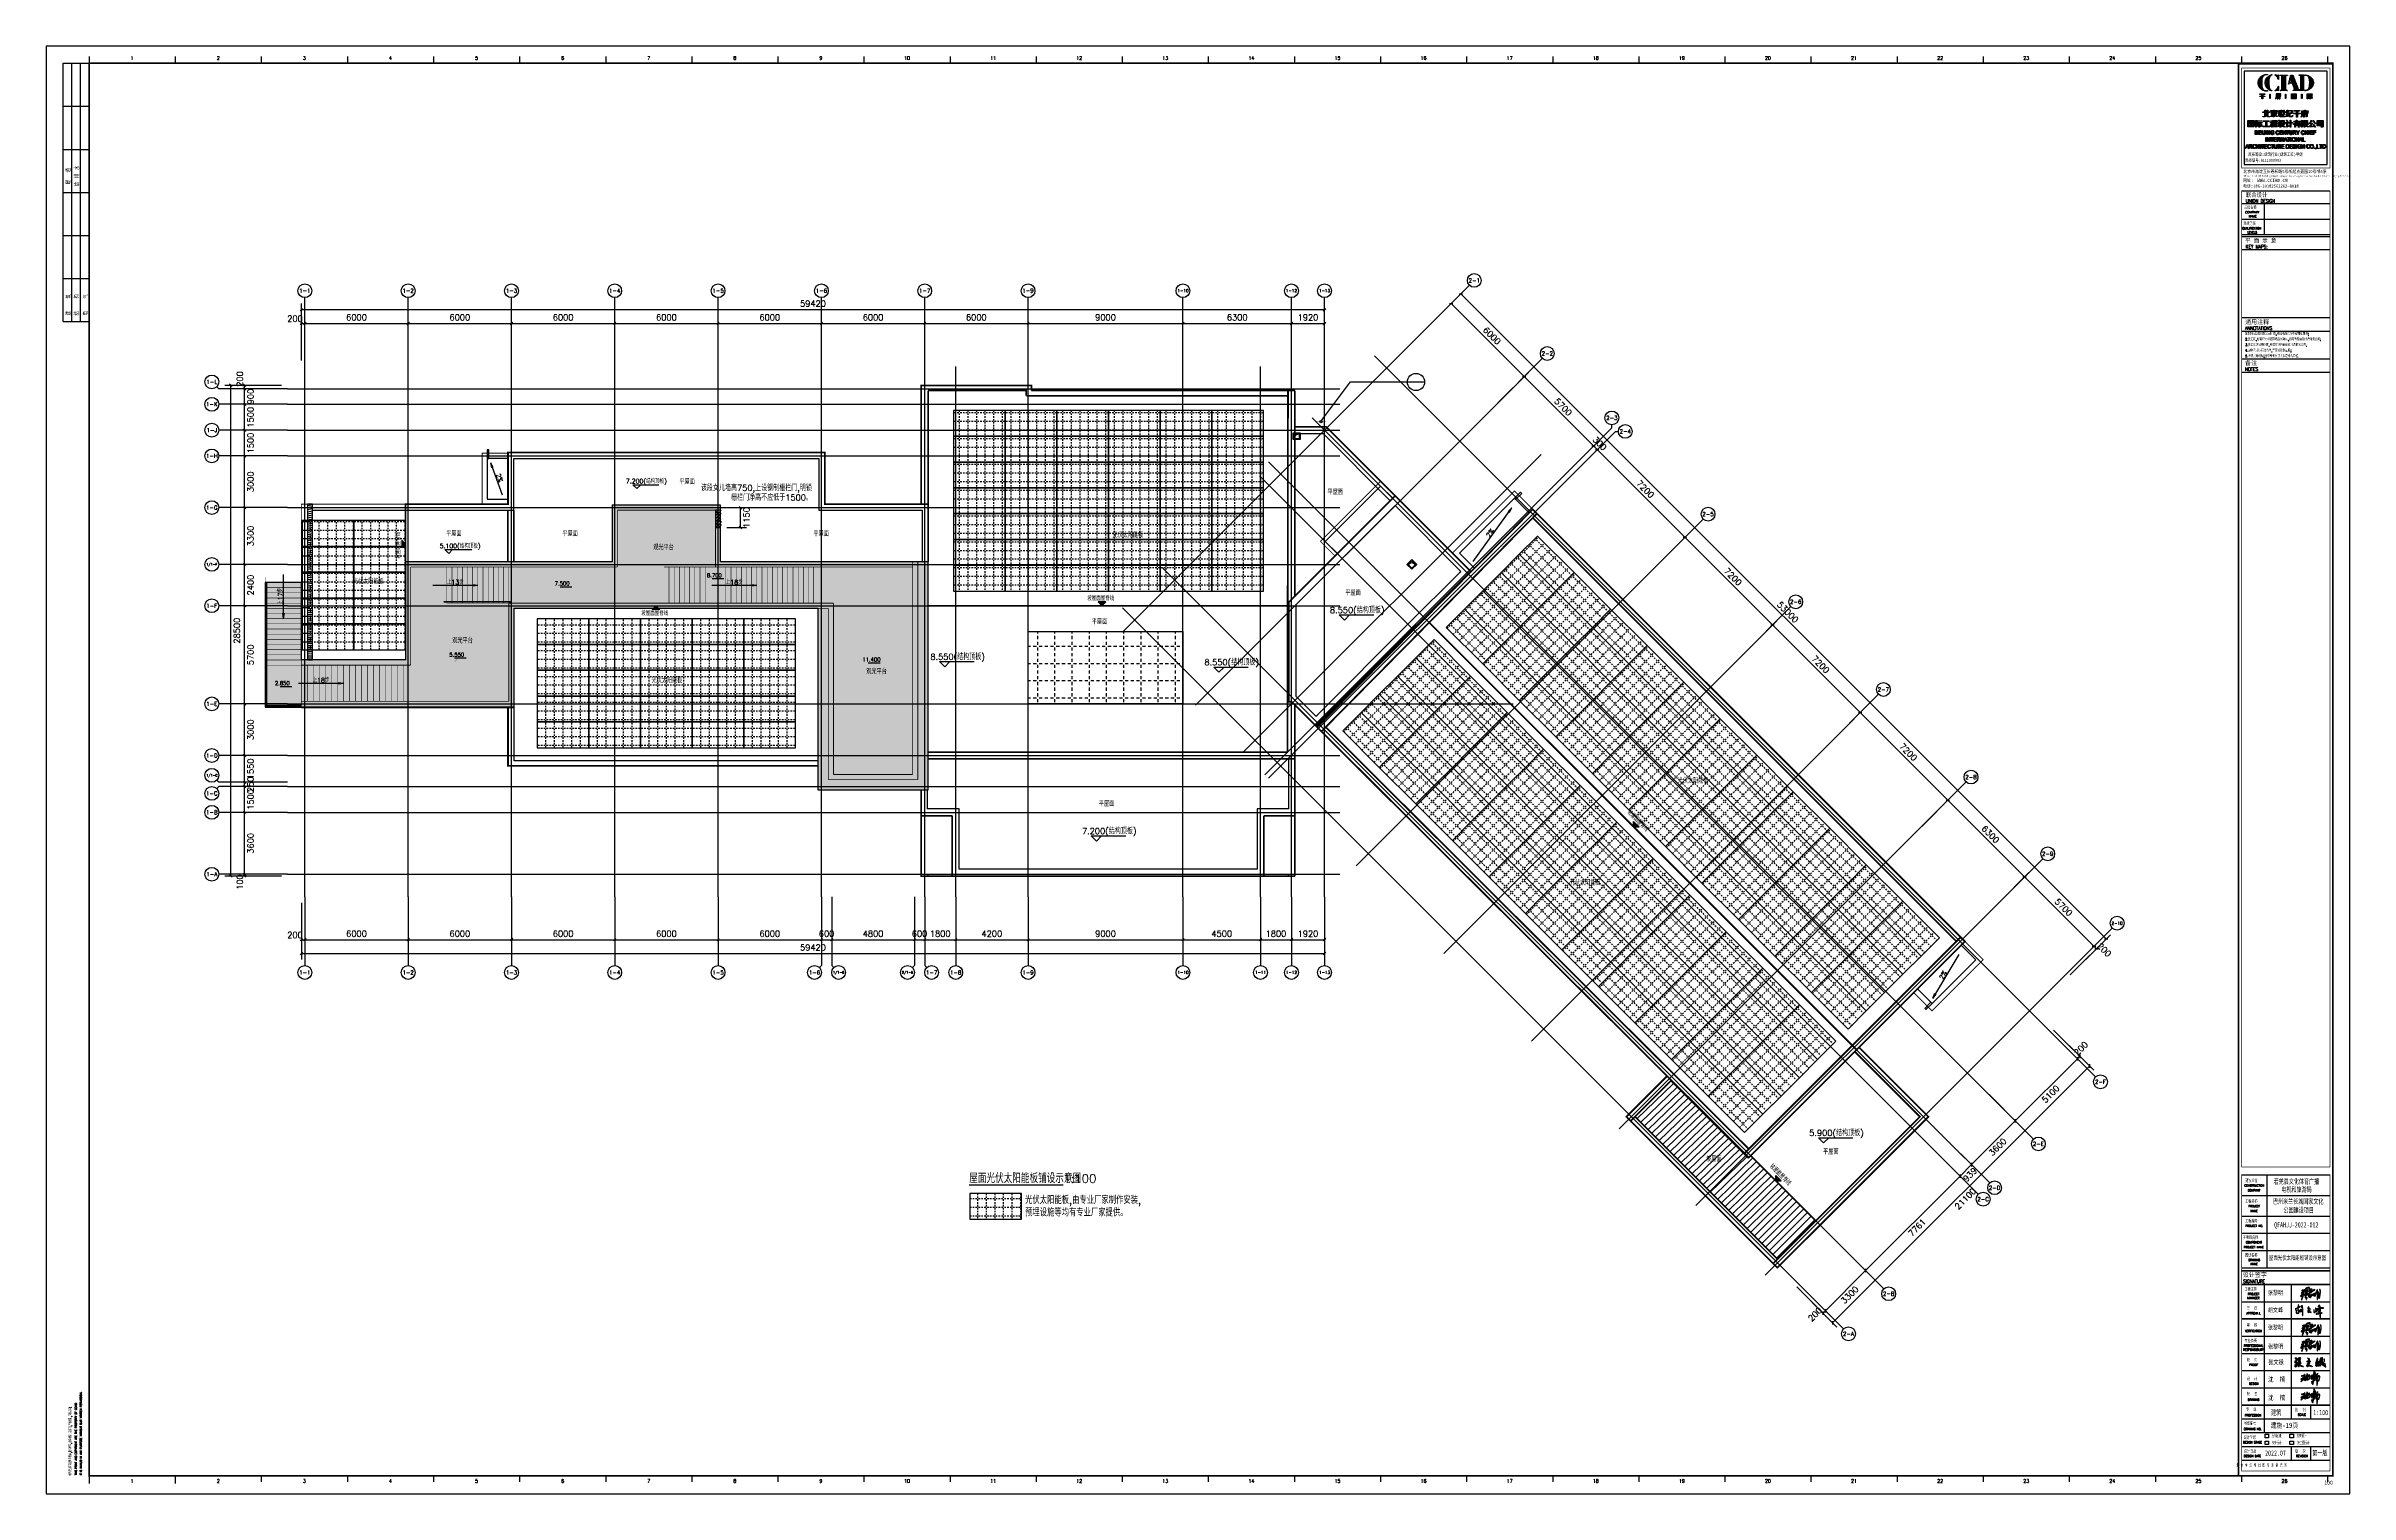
# Model space of a CAD drawing. Header units: inches. Extents: x 0 to 508000, y 0 to 738838.
# Drawn here: x 113500 to 247300, y 654738 to 738838 of the extents above; entities that cross this region are included whole.
import ezdxf
from ezdxf.enums import TextEntityAlignment as Align
from ezdxf.lldxf.tags import DXFTag

# ---------------------------------------------------------------- set-up
doc = ezdxf.new("R2010")
doc.units = ezdxf.units.IN
doc.header["$LTSCALE"] = 1000
doc.header["$MEASUREMENT"] = 0
doc.layers.get('0').update_dxf_attribs({"true_color": 0xffffff})
for name, color, linetype, true_color in [('AXIS', 3, 'Continuous', 0x00ff00), ('DIM_ELEV', 3, 'Continuous', 0x00ff00), ('DIM_IDEN', 3, 'Continuous', 0x00ff00), ('DIM_LEAD', 3, 'Continuous', 0x00ff00), ('DIM_SYMB', 3, 'Continuous', 0x00ff00), ('DOTE', 1, 'DOTE', 0xff0000), ('PUB_DIM', 3, 'Continuous', 0x00ff00), ('PUB_TEXT', 7, 'Continuous', 0xffffff), ('PUB_TITLE', 4, 'Continuous', 0x00ffff), ('TK', 7, 'Continuous', 0xffffff), ('TK-TEXT', 4, 'Continuous', 0x00ffff), ('ZG-图号', 2, 'Continuous', 0xffff00), ('ZG-图名', 1, 'Continuous', 0xff0000), ('ZG-图框层', 4, 'Continuous', 0x00ffff), ('ZG-比例', 140, 'Continuous', 0x00bfff), ('签名', 3, 'Continuous', 0x00ff00)]:
    doc.layers.add(name, color=color, linetype=linetype, true_color=true_color)
doc.styles.add('-宋体', font='simsun.ttc', dxfattribs={"height": 0.2, "bigfont": 'gbcbig.shx'})
doc.styles.add('CCIAD-图框(会签栏)', font='txt.shx', dxfattribs={"height": 0.2, "bigfont": 'gbcbig.shx'})
doc.styles.add('CCIAD-图框(可变字)', font='simhei.ttf', dxfattribs={"height": 0.2, "bigfont": 'gbcbig.shx'})
doc.styles.add('CCIAD-图框(地址栏)', font='SimHei', dxfattribs={"height": 0.2, "bigfont": 'gbcbig.shx'})
doc.styles.add('CCIAD-图框(标题项)', font='simhei.ttf', dxfattribs={"height": 0.2, "bigfont": 'gbcbig.shx'})
doc.styles.add('CCIAD-图框(版权说明)', font='SIMPLEX.shx', dxfattribs={"height": 0.2, "bigfont": 'gbcbig.shx'})
doc.styles.add('ISOCP', font='txt.shx', dxfattribs={"height": 0.2, "bigfont": 'gbcbig.shx'})
doc.styles.add('TXTSTY_ANONYMOUS', font='txt.shx', dxfattribs={"height": 0.2, "bigfont": 'gbcbig.shx'})
doc.styles.add('公司名等', font='simhei.ttf', dxfattribs={"height": 0.2, "bigfont": 'gbcbig.shx'})
doc.styles.add('基本字体', font='simplex.shx', dxfattribs={"height": 0.2, "bigfont": 'gbcbig.shx'})
doc.styles.add('宋体-TK', font='simsun.ttc', dxfattribs={"height": 0.2, "bigfont": 'gbcbig.shx'})
tags = doc.linetypes.add('DASH', pattern=[0.35, 0.25, -0.1]).pattern_tags.tags
tags[6:7] = [DXFTag(74, 4), DXFTag(75, 0), DXFTag(340, '0'), DXFTag(46, 0.0), DXFTag(50, 0.0), DXFTag(44, 0.0), DXFTag(45, 0.0)]
tags[4:5] = [DXFTag(74, 4), DXFTag(75, 0), DXFTag(340, '0'), DXFTag(46, 0.0), DXFTag(50, 0.0), DXFTag(44, 0.0), DXFTag(45, 0.0)]
tags = doc.linetypes.add('DOTE', pattern=[2.42, 2, -0.2, 0.02, -0.2]).pattern_tags.tags
tags[10:11] = [DXFTag(74, 4), DXFTag(75, 0), DXFTag(340, '0'), DXFTag(46, 0.0), DXFTag(50, 0.0), DXFTag(44, 0.0), DXFTag(45, 0.0)]
tags[8:9] = [DXFTag(74, 4), DXFTag(75, 0), DXFTag(340, '0'), DXFTag(46, 0.0), DXFTag(50, 0.0), DXFTag(44, 0.0), DXFTag(45, 0.0)]
tags[6:7] = [DXFTag(74, 4), DXFTag(75, 0), DXFTag(340, '0'), DXFTag(46, 0.0), DXFTag(50, 0.0), DXFTag(44, 0.0), DXFTag(45, 0.0)]
tags[4:5] = [DXFTag(74, 4), DXFTag(75, 0), DXFTag(340, '0'), DXFTag(46, 0.0), DXFTag(50, 0.0), DXFTag(44, 0.0), DXFTag(45, 0.0)]

# ---------------------------------------------------------------- blocks, each defined once
blk = doc.blocks.new('DAnoyomous37821')
at = {"layer": 'DIM_SYMB', "lineweight": -3}
for p in [(127278, 708152), (127234, 705890), (127322, 705890)]:
    blk.add_line(p, (127278, 705579), dxfattribs=at)
at = {"layer": 'DIM_SYMB', "color": 7, "true_color": 0xffffff, "style": 'TXTSTY_ANONYMOUS'}
blk.add_text('上17步', height=262.5, rotation=90, dxfattribs=at).set_placement((127103, 706865), align=Align.MIDDLE_CENTER)
blk = doc.blocks.new('bdfhfgjfj')
at = {"color": 250, "lineweight": -3, "true_color": 0x333333}
for p, q in [((85993181, 51520419), (85993257, 51520637)), ((85993257, 51520637), (85993481, 51520719))]:
    blk.add_line(p, q, dxfattribs=at)
for points in [[(85993531, 51520369), (85993131, 51520369), (85993131, 51520769), (85993531, 51520769)], [(85993481, 51520419), (85993181, 51520419), (85993181, 51520719), (85993481, 51520719)]]:
    blk.add_lwpolyline(points, close=True, dxfattribs=at)
blk = doc.blocks.new('DAnoyomous37900')
at = {"layer": 'DIM_SYMB', "lineweight": -3}
for p in [(135956, 707529), (138266, 707573), (138266, 707485)]:
    blk.add_line(p, (138578, 707529), dxfattribs=at)
at = {"layer": 'DIM_SYMB', "color": 7, "true_color": 0xffffff, "style": 'TXTSTY_ANONYMOUS'}
blk.add_text('上13步', height=262.5, dxfattribs=at).set_placement((137267, 707704), align=Align.MIDDLE_CENTER)
blk = doc.blocks.new('DAnoyomous37905')
at = {"layer": 'DIM_SYMB', "lineweight": -3}
for p in [(152156, 707529), (154466, 707573), (154466, 707485)]:
    blk.add_line(p, (154778, 707529), dxfattribs=at)
at = {"layer": 'DIM_SYMB', "color": 7, "true_color": 0xffffff, "style": 'TXTSTY_ANONYMOUS'}
blk.add_text('上18步', height=262.5, dxfattribs=at).set_placement((153467, 707704), align=Align.MIDDLE_CENTER)
blk = doc.blocks.new('DAnoyomous37991')
at = {"layer": 'PUB_DIM', "lineweight": -3}
for p, q in [((153028, 712029), (154179, 712029)), ((153759, 712099), (153900, 711958)), ((153829, 710879), (153829, 712029)), ((153028, 710879), (154179, 710879)), ((153759, 710949), (153900, 710808))]:
    blk.add_line(p, q, dxfattribs=at)
at = {"layer": 'PUB_DIM', "color": 7, "true_color": 0xffffff, "style": 'TXTSTY_ANONYMOUS'}
blk.add_text('1150', height=350, rotation=90, dxfattribs=at).set_placement((154179, 711454), align=Align.MIDDLE_CENTER)
blk = doc.blocks.new('DAnoyomous37994')
at = {"layer": 'DIM_LEAD', "color": 7, "true_color": 0xffffff, "style": 'TXTSTY_ANONYMOUS'}
blk.add_text('该段女儿墙高750,上设钢制栅栏门,明锁', height=350, dxfattribs=at).set_placement((157978, 712999), align=Align.RIGHT)
blk.add_text('栅栏门净高不应低于1500。', height=350, dxfattribs=at).set_placement((157978, 712789), align=Align.TOP_RIGHT)
blk = doc.blocks.new('DAnoyomous38029')
at = {"layer": 'AXIS', "lineweight": -3}
for p, q in [((193333, 722115), (196162, 724943)), ((197576, 717872), (200404, 720701)), ((201606, 713842), (204435, 716670)), ((201818, 713629), (204647, 716458)), ((204435, 716670), (204435, 716836)), ((204647, 716458), (204813, 716458)), ((206910, 708538), (209738, 711367)), ((212001, 703447), (214829, 706276)), ((217092, 698356), (219920, 701184)), ((222183, 693265), (225012, 696093)), ((226638, 688810), (229466, 691638)), ((230668, 684779), (233497, 687608))]:
    blk.add_line(p, q, dxfattribs=at)
for centre in [(196444, 725226), (200687, 720983), (204435, 717236), (205213, 716458), (210021, 711650), (215112, 706558), (220203, 701467), (225294, 696376), (229749, 691921), (233780, 687891)]:
    blk.add_circle(centre, 400, dxfattribs=at)
at = {"layer": 'AXIS', "color": 7, "true_color": 0xffffff, "style": 'TXTSTY_ANONYMOUS'}
for s, height, p in [('2-1', 233.3, (196444, 725226)), ('2-2', 233.3, (200687, 720983)), ('2-3', 233.3, (204435, 717236)), ('2-4', 233.3, (205213, 716458)), ('2-5', 233.3, (210021, 711650)), ('2-6', 233.3, (215112, 706558)), ('2-7', 233.3, (220203, 701467)), ('2-8', 233.3, (225294, 696376)), ('2-9', 233.3, (229749, 691921)), ('2-10', 175, (233780, 687891))]:
    blk.add_text(s, height=height, dxfattribs=at).set_placement(p, align=Align.MIDDLE_CENTER)
blk = doc.blocks.new('DAnoyomous38036')
at = {"layer": 'AXIS', "lineweight": -3}
for p, q in [((193581, 722362), (195914, 724696)), ((195567, 724448), (195767, 724448)), ((195667, 724448), (233143, 686972)), ((231057, 684886), (233391, 687219)), ((233043, 686972), (233243, 686972))]:
    blk.add_line(p, q, dxfattribs=at)
at = {"layer": 'AXIS', "color": 7, "true_color": 0xffffff, "style": 'TXTSTY_ANONYMOUS'}
blk.add_text('53000', height=350, rotation=314.99999, dxfattribs=at).set_placement((214652, 705957), align=Align.MIDDLE_CENTER)
blk = doc.blocks.new('DAnoyomous38079')
at = {"layer": 'AXIS', "lineweight": -3}
for p, q in [((193581, 722362), (195348, 724130)), ((195001, 723882), (195201, 723882)), ((195101, 723882), (199344, 719640)), ((197823, 718120), (199591, 719887)), ((199244, 719640), (199444, 719640)), ((199344, 719640), (203374, 715609)), ((201854, 714089), (203622, 715857)), ((202066, 713877), (203834, 715645)), ((203274, 715609), (203474, 715609)), ((203374, 715609), (203586, 715397)), ((203486, 715397), (203686, 715397)), ((203586, 715397), (208677, 710306)), ((207157, 708786), (208925, 710554)), ((208577, 710306), (208777, 710306)), ((208677, 710306), (213769, 705215)), ((212248, 703695), (214016, 705462)), ((213669, 705215), (213869, 705215)), ((213769, 705215), (218860, 700124)), ((217339, 698603), (219107, 700371)), ((218760, 700124), (218960, 700124)), ((218860, 700124), (223951, 695033)), ((222431, 693512), (224198, 695280)), ((223851, 695033), (224051, 695033)), ((223951, 695033), (228406, 690578)), ((226885, 689057), (228653, 690825)), ((228306, 690578), (228506, 690578)), ((228406, 690578), (232436, 686547)), ((230916, 685027), (232684, 686795)), ((231057, 684886), (232825, 686653)), ((232336, 686547), (232536, 686547)), ((232436, 686547), (232578, 686406)), ((232478, 686406), (232678, 686406))]:
    blk.add_line(p, q, dxfattribs=at)
at = {"layer": 'AXIS', "color": 7, "true_color": 0xffffff, "style": 'TXTSTY_ANONYMOUS'}
for s, p in [('6000', (197470, 722009)), ('5700', (201606, 717872)), ('300', (203728, 715751)), ('7200', (206379, 713099)), ('7200', (211470, 708008)), ('7200', (216562, 702917)), ('7200', (221653, 697826)), ('6300', (226426, 693053)), ('5700', (230668, 688810)), ('200', (233034, 686339))]:
    blk.add_text(s, height=350, rotation=314.99999, dxfattribs=at).set_placement(p, align=Align.MIDDLE_CENTER)
blk = doc.blocks.new('DAnoyomous38098')
at = {"layer": 'AXIS', "lineweight": -3}
for p, q in [((229703, 681785), (232531, 678957)), ((226097, 678179), (228925, 675350)), ((222887, 674969), (225716, 672141)), ((223551, 675633), (226380, 672805)), ((217399, 669481), (220228, 666653)), ((215066, 667148), (217894, 664320))]:
    blk.add_line(p, q, dxfattribs=at)
for centre in [(232814, 678674), (229208, 675068), (225999, 671858), (226663, 672522), (220511, 666370), (218177, 664037)]:
    blk.add_circle(centre, 400, dxfattribs=at)
at = {"layer": 'AXIS', "color": 7, "true_color": 0xffffff, "style": 'TXTSTY_ANONYMOUS'}
for s, p in [('2-F', (232814, 678674)), ('2-E', (229208, 675068)), ('2-C', (225999, 671858)), ('2-D', (226663, 672522)), ('2-B', (220511, 666370)), ('2-A', (218177, 664037))]:
    blk.add_text(s, height=233.3, dxfattribs=at).set_placement(p, align=Align.MIDDLE_CENTER)
blk = doc.blocks.new('DAnoyomous38105')
at = {"layer": 'AXIS', "lineweight": -3}
for p, q in [((230092, 681679), (232425, 679346)), ((217258, 664673), (232178, 679593)), ((232178, 679693), (232178, 679493)), ((215172, 666759), (217505, 664426)), ((217258, 664773), (217258, 664573))]:
    blk.add_line(p, q, dxfattribs=at)
at = {"layer": 'AXIS', "color": 7, "true_color": 0xffffff, "style": 'TXTSTY_ANONYMOUS'}
blk.add_text('21100', height=350, rotation=45, dxfattribs=at).set_placement((224965, 671886), align=Align.MIDDLE_CENTER)
blk = doc.blocks.new('DAnoyomous38136')
at = {"layer": 'AXIS', "lineweight": -3}
for p, q in [((229951, 681538), (231718, 679770)), ((230092, 681679), (231860, 679911)), ((227865, 676411), (231471, 680017)), ((231471, 680017), (231612, 680159)), ((231471, 680117), (231471, 679917)), ((231612, 680259), (231612, 680059)), ((226344, 677931), (228112, 676164)), ((225319, 673865), (227865, 676411)), ((227865, 676511), (227865, 676311)), ((223135, 674722), (224903, 672954)), ((223799, 675386), (225566, 673618)), ((219167, 667714), (224655, 673201)), ((224655, 673201), (225319, 673865)), ((224655, 673301), (224655, 673101)), ((225319, 673965), (225319, 673765)), ((217647, 669234), (219415, 667466)), ((216834, 665380), (219167, 667714)), ((219167, 667814), (219167, 667614)), ((215172, 666759), (216940, 664991)), ((215313, 666900), (217081, 665133)), ((216692, 665239), (216834, 665380)), ((216692, 665339), (216692, 665139)), ((216834, 665480), (216834, 665280))]:
    blk.add_line(p, q, dxfattribs=at)
at = {"layer": 'AXIS', "color": 7, "true_color": 0xffffff, "style": 'TXTSTY_ANONYMOUS'}
for s, p in [('200', (231679, 680615)), ('5100', (229915, 677967)), ('3600', (226839, 674891)), ('939', (225235, 673286)), ('7761', (222159, 670210)), ('3300', (218248, 666299)), ('200', (216236, 665172))]:
    blk.add_text(s, height=350, rotation=45, dxfattribs=at).set_placement(p, align=Align.MIDDLE_CENTER)
blk = doc.blocks.new('DAnoyomous38179')
at = {"layer": 'AXIS', "lineweight": -3}
for p, q in [((123528, 718929), (123411, 719046)), ((127528, 718929), (123528, 718929)), ((127528, 718029), (123528, 718029)), ((127528, 716529), (123528, 716529)), ((127528, 715029), (123528, 715029)), ((127528, 712029), (123528, 712029)), ((127528, 708729), (123528, 708729)), ((127528, 706329), (123528, 706329)), ((127528, 700629), (123528, 700629)), ((127528, 697629), (123528, 697629)), ((123528, 696079), (123411, 696196)), ((123528, 695829), (123411, 695711)), ((127528, 696079), (123528, 696079)), ((127528, 695829), (123528, 695829)), ((127528, 694329), (123528, 694329)), ((127528, 690729), (123528, 690729))]:
    blk.add_line(p, q, dxfattribs=at)
for centre in [(123128, 719329), (123128, 718029), (123128, 716529), (123128, 715029), (123128, 712029), (123128, 708729), (123128, 706329), (123128, 700629), (123128, 697629), (123128, 696479), (123128, 695429), (123128, 694329), (123128, 690729)]:
    blk.add_circle(centre, 400, dxfattribs=at)
at = {"layer": 'AXIS', "color": 7, "true_color": 0xffffff, "style": 'TXTSTY_ANONYMOUS'}
for s, height, p in [('1-L', 233.3, (123128, 719329)), ('1-K', 233.3, (123128, 718029)), ('1-J', 233.3, (123128, 716529)), ('1-H', 233.3, (123128, 715029)), ('1-G', 233.3, (123128, 712029)), ('1/1-F', 140, (123128, 708729)), ('1-F', 233.3, (123128, 706329)), ('1-E', 233.3, (123128, 700629)), ('1-D', 233.3, (123128, 697629)), ('1/1-C', 140, (123128, 696479)), ('1-C', 233.3, (123128, 695429)), ('1-B', 233.3, (123128, 694329)), ('1-A', 233.3, (123128, 690729))]:
    blk.add_text(s, height=height, dxfattribs=at).set_placement(p, align=Align.MIDDLE_CENTER)
blk = doc.blocks.new('DAnoyomous38186')
at = {"layer": 'AXIS', "lineweight": -3}
for p, q in [((127178, 719129), (123878, 719129)), ((124299, 719058), (124157, 719199)), ((124228, 690629), (124228, 719129)), ((127178, 690629), (123878, 690629)), ((124299, 690558), (124157, 690699))]:
    blk.add_line(p, q, dxfattribs=at)
at = {"layer": 'AXIS', "color": 7, "true_color": 0xffffff, "style": 'TXTSTY_ANONYMOUS'}
blk.add_text('28500', height=350, rotation=90, dxfattribs=at).set_placement((124578, 704879), align=Align.MIDDLE_CENTER)
blk = doc.blocks.new('DAnoyomous38245')
at = {"layer": 'AXIS', "lineweight": -3}
for p, q in [((127178, 719129), (124678, 719129)), ((127178, 718929), (124678, 718929)), ((125099, 719058), (124957, 719199)), ((125099, 718858), (124957, 718999)), ((125028, 718929), (125028, 719129)), ((125028, 718029), (125028, 718929)), ((127178, 718029), (124678, 718029)), ((125099, 717958), (124957, 718099)), ((125028, 716529), (125028, 718029)), ((127178, 716529), (124678, 716529)), ((125099, 716458), (124957, 716599)), ((125028, 715029), (125028, 716529)), ((127178, 715029), (124678, 715029)), ((125099, 714958), (124957, 715099)), ((125028, 712029), (125028, 715029)), ((127178, 712029), (124678, 712029)), ((125099, 711958), (124957, 712099)), ((125028, 708729), (125028, 712029)), ((127178, 708729), (124678, 708729)), ((125099, 708658), (124957, 708799)), ((125028, 706329), (125028, 708729)), ((127178, 706329), (124678, 706329)), ((125099, 706258), (124957, 706399)), ((125028, 700629), (125028, 706329)), ((127178, 700629), (124678, 700629)), ((125099, 700558), (124957, 700699)), ((125028, 697629), (125028, 700629)), ((127178, 697629), (124678, 697629)), ((125099, 697558), (124957, 697699)), ((125028, 696079), (125028, 697629)), ((127178, 696079), (124678, 696079)), ((127178, 695829), (124678, 695829)), ((125099, 696008), (124957, 696149)), ((125099, 695758), (124957, 695899)), ((125028, 695829), (125028, 696079)), ((125028, 694329), (125028, 695829)), ((127178, 694329), (124678, 694329)), ((125099, 694258), (124957, 694399)), ((125028, 690729), (125028, 694329)), ((127178, 690729), (124678, 690729)), ((127178, 690629), (124678, 690629)), ((125099, 690658), (124957, 690799)), ((125099, 690558), (124957, 690699)), ((125028, 690629), (125028, 690729))]:
    blk.add_line(p, q, dxfattribs=at)
at = {"layer": 'AXIS', "color": 7, "true_color": 0xffffff, "style": 'TXTSTY_ANONYMOUS'}
for s, p in [('200', (124753, 719499)), ('900', (125378, 718479)), ('1500', (125378, 717279)), ('1500', (125378, 715779)), ('3000', (125378, 713529)), ('3300', (125378, 710379)), ('2400', (125378, 707529)), ('5700', (125378, 703479)), ('3000', (125378, 699129)), ('1550', (125378, 696854)), ('250', (125378, 695954)), ('1500', (125378, 695079)), ('3600', (125378, 692529)), ('100', (124753, 690279))]:
    blk.add_text(s, height=350, rotation=90, dxfattribs=at).set_placement(p, align=Align.MIDDLE_CENTER)
blk = doc.blocks.new('DAnoyomous38279')
at = {"layer": 'AXIS', "lineweight": -3}
for p, q in [((128528, 720229), (128528, 724229)), ((134528, 720229), (134528, 724229)), ((140528, 720229), (140528, 724229)), ((146528, 720229), (146528, 724229)), ((152528, 720229), (152528, 724229)), ((158528, 720229), (158528, 724229)), ((164528, 720229), (164528, 724229)), ((170528, 720229), (170528, 724229)), ((179528, 720229), (179528, 724229)), ((185828, 720229), (185828, 724229)), ((187748, 720229), (187748, 724229))]:
    blk.add_line(p, q, dxfattribs=at)
for centre in [(128528, 724629), (134528, 724629), (140528, 724629), (146528, 724629), (152528, 724629), (158528, 724629), (164528, 724629), (170528, 724629), (179528, 724629), (185828, 724629), (187748, 724629)]:
    blk.add_circle(centre, 400, dxfattribs=at)
at = {"layer": 'AXIS', "color": 7, "true_color": 0xffffff, "style": 'TXTSTY_ANONYMOUS'}
for s, height, p in [('1-1', 233.3, (128528, 724629)), ('1-2', 233.3, (134528, 724629)), ('1-3', 233.3, (140528, 724629)), ('1-4', 233.3, (146528, 724629)), ('1-5', 233.3, (152528, 724629)), ('1-6', 233.3, (158528, 724629)), ('1-7', 233.3, (164528, 724629)), ('1-9', 233.3, (170528, 724629)), ('1-10', 175, (179528, 724629)), ('1-12', 175, (185828, 724629)), ('1-13', 175, (187748, 724629))]:
    blk.add_text(s, height=height, dxfattribs=at).set_placement(p, align=Align.MIDDLE_CENTER)
blk = doc.blocks.new('DAnoyomous38286')
at = {"layer": 'AXIS', "lineweight": -3}
for p, q in [((128328, 720579), (128328, 723879)), ((187748, 720579), (187748, 723879)), ((128257, 723458), (128399, 723599)), ((128328, 723529), (187748, 723529)), ((187677, 723458), (187819, 723599))]:
    blk.add_line(p, q, dxfattribs=at)
at = {"layer": 'AXIS', "color": 7, "true_color": 0xffffff, "style": 'TXTSTY_ANONYMOUS'}
blk.add_text('59420', height=350, dxfattribs=at).set_placement((158038, 723879), align=Align.MIDDLE_CENTER)
blk = doc.blocks.new('DAnoyomous38333')
at = {"layer": 'AXIS', "lineweight": -3}
for p, q in [((128257, 722658), (128399, 722799)), ((128328, 720579), (128328, 723079)), ((128328, 722729), (128528, 722729)), ((128457, 722658), (128599, 722799)), ((128528, 720579), (128528, 723079)), ((128528, 722729), (134528, 722729)), ((134457, 722658), (134599, 722799)), ((134528, 720579), (134528, 723079)), ((134528, 722729), (140528, 722729)), ((140457, 722658), (140599, 722799)), ((140528, 720579), (140528, 723079)), ((140528, 722729), (146528, 722729)), ((146457, 722658), (146599, 722799)), ((146528, 720579), (146528, 723079)), ((146528, 722729), (152528, 722729)), ((152457, 722658), (152599, 722799)), ((152528, 720579), (152528, 723079)), ((152528, 722729), (158528, 722729)), ((158457, 722658), (158599, 722799)), ((158528, 720579), (158528, 723079)), ((158528, 722729), (164528, 722729)), ((164457, 722658), (164599, 722799)), ((164528, 720579), (164528, 723079)), ((164528, 722729), (170528, 722729)), ((170457, 722658), (170599, 722799)), ((170528, 720579), (170528, 723079)), ((170528, 722729), (179528, 722729)), ((179457, 722658), (179599, 722799)), ((179528, 720579), (179528, 723079)), ((179528, 722729), (185828, 722729)), ((185757, 722658), (185899, 722799)), ((185828, 720579), (185828, 723079)), ((185828, 722729), (187748, 722729)), ((187677, 722658), (187819, 722799)), ((187748, 720579), (187748, 723079))]:
    blk.add_line(p, q, dxfattribs=at)
at = {"layer": 'AXIS', "color": 7, "true_color": 0xffffff, "style": 'TXTSTY_ANONYMOUS'}
for s, p in [('200', (127958, 723004)), ('6000', (131528, 723079)), ('6000', (137528, 723079)), ('6000', (143528, 723079)), ('6000', (149528, 723079)), ('6000', (155528, 723079)), ('6000', (161528, 723079)), ('6000', (167528, 723079)), ('9000', (175028, 723079)), ('6300', (182678, 723079)), ('1920', (186788, 723079))]:
    blk.add_text(s, height=350, dxfattribs=at).set_placement(p, align=Align.MIDDLE_CENTER)
blk = doc.blocks.new('DAnoyomous38383')
at = {"layer": 'AXIS', "lineweight": -3}
for p, q in [((128528, 689429), (128528, 685429)), ((134528, 689429), (134528, 685429)), ((140528, 689429), (140528, 685429)), ((146528, 689429), (146528, 685429)), ((152528, 689429), (152528, 685429)), ((158528, 689429), (158528, 685429)), ((159128, 689429), (159128, 685429)), ((163928, 689429), (163928, 685429)), ((164528, 689429), (164528, 685429)), ((166328, 689429), (166328, 685429)), ((170528, 689429), (170528, 685429)), ((179528, 689429), (179528, 685429)), ((184028, 689429), (184028, 685429)), ((185828, 689429), (185828, 685429)), ((187748, 689429), (187748, 685429)), ((158528, 685429), (158411, 685311)), ((159128, 685429), (159245, 685311)), ((163928, 685429), (163811, 685311)), ((164528, 685429), (164645, 685311))]:
    blk.add_line(p, q, dxfattribs=at)
for centre in [(128528, 685029), (134528, 685029), (140528, 685029), (146528, 685029), (152528, 685029), (158128, 685029), (159528, 685029), (163528, 685029), (164928, 685029), (166328, 685029), (170528, 685029), (179528, 685029), (184028, 685029), (185828, 685029), (187748, 685029)]:
    blk.add_circle(centre, 400, dxfattribs=at)
at = {"layer": 'AXIS', "color": 7, "true_color": 0xffffff, "style": 'TXTSTY_ANONYMOUS'}
for s, height, p in [('1-1', 233.3, (128528, 685029)), ('1-2', 233.3, (134528, 685029)), ('1-3', 233.3, (140528, 685029)), ('1-4', 233.3, (146528, 685029)), ('1-5', 233.3, (152528, 685029)), ('1-6', 233.3, (158128, 685029)), ('1/1-6', 140, (159528, 685029)), ('2/1-6', 140, (163528, 685029)), ('1-7', 233.3, (164928, 685029)), ('1-8', 233.3, (166328, 685029)), ('1-9', 233.3, (170528, 685029)), ('1-10', 175, (179528, 685029)), ('1-11', 175, (184028, 685029)), ('1-12', 175, (185828, 685029)), ('1-13', 175, (187748, 685029))]:
    blk.add_text(s, height=height, dxfattribs=at).set_placement(p, align=Align.MIDDLE_CENTER)
blk = doc.blocks.new('DAnoyomous38390')
at = {"layer": 'AXIS', "lineweight": -3}
for p, q in [((128328, 689079), (128328, 685779)), ((187748, 689079), (187748, 685779)), ((128399, 686199), (128257, 686058)), ((128328, 686129), (187748, 686129)), ((187819, 686199), (187677, 686058))]:
    blk.add_line(p, q, dxfattribs=at)
at = {"layer": 'AXIS', "color": 7, "true_color": 0xffffff, "style": 'TXTSTY_ANONYMOUS'}
blk.add_text('59420', height=350, dxfattribs=at).set_placement((158038, 686479), align=Align.MIDDLE_CENTER)
blk = doc.blocks.new('DAnoyomous38453')
at = {"layer": 'AXIS', "lineweight": -3}
for p, q in [((128328, 689079), (128328, 686579)), ((128528, 689079), (128528, 686579)), ((134528, 689079), (134528, 686579)), ((140528, 689079), (140528, 686579)), ((146528, 689079), (146528, 686579)), ((152528, 689079), (152528, 686579)), ((158528, 689079), (158528, 686579)), ((159128, 689079), (159128, 686579)), ((163928, 689079), (163928, 686579)), ((164528, 689079), (164528, 686579)), ((166328, 689079), (166328, 686579)), ((170528, 689079), (170528, 686579)), ((179528, 689079), (179528, 686579)), ((184028, 689079), (184028, 686579)), ((185828, 689079), (185828, 686579)), ((187748, 689079), (187748, 686579)), ((128399, 686999), (128257, 686858)), ((128328, 686929), (128528, 686929)), ((128599, 686999), (128457, 686858)), ((128528, 686929), (134528, 686929)), ((134599, 686999), (134457, 686858)), ((134528, 686929), (140528, 686929)), ((140599, 686999), (140457, 686858)), ((140528, 686929), (146528, 686929)), ((146599, 686999), (146457, 686858)), ((146528, 686929), (152528, 686929)), ((152599, 686999), (152457, 686858)), ((152528, 686929), (158528, 686929)), ((158599, 686999), (158457, 686858)), ((158528, 686929), (159128, 686929)), ((159199, 686999), (159057, 686858)), ((159128, 686929), (163928, 686929)), ((163999, 686999), (163857, 686858)), ((163928, 686929), (164528, 686929)), ((164599, 686999), (164457, 686858)), ((164528, 686929), (166328, 686929)), ((166399, 686999), (166257, 686858)), ((166328, 686929), (170528, 686929)), ((170599, 686999), (170457, 686858)), ((170528, 686929), (179528, 686929)), ((179599, 686999), (179457, 686858)), ((179528, 686929), (184028, 686929)), ((184099, 686999), (183957, 686858)), ((184028, 686929), (185828, 686929)), ((185899, 686999), (185757, 686858)), ((185828, 686929), (187748, 686929)), ((187819, 686999), (187677, 686858))]:
    blk.add_line(p, q, dxfattribs=at)
at = {"layer": 'AXIS', "color": 7, "true_color": 0xffffff, "style": 'TXTSTY_ANONYMOUS'}
for s, p in [('200', (127958, 687204)), ('6000', (131528, 687279)), ('6000', (137528, 687279)), ('6000', (143528, 687279)), ('6000', (149528, 687279)), ('6000', (155528, 687279)), ('600', (158828, 687279)), ('4800', (161528, 687279)), ('600', (164228, 687279)), ('1800', (165428, 687279)), ('4200', (168428, 687279)), ('9000', (175028, 687279)), ('4500', (181778, 687279)), ('1800', (184928, 687279)), ('1920', (186788, 687279))]:
    blk.add_text(s, height=350, dxfattribs=at).set_placement(p, align=Align.MIDDLE_CENTER)
blk = doc.blocks.new('DAnoyomous38461')
at = {"layer": 'DIM_IDEN', "lineweight": -3}
for p, q in [((187580, 717083), (189263, 719326)), ((189263, 719326), (193559, 719326))]:
    blk.add_line(p, q, dxfattribs=at)
for centre, radius in [((193059, 719326), 500), ((187539, 717029), 68.5)]:
    blk.add_circle(centre, radius, dxfattribs=at)
blk = doc.blocks.new('DAnoyomous38483')
at = {"layer": 'DIM_SYMB', "lineweight": -3}
for p in [(128156, 701829), (130466, 701873), (130466, 701785)]:
    blk.add_line(p, (130778, 701829), dxfattribs=at)
at = {"layer": 'DIM_SYMB', "color": 7, "true_color": 0xffffff, "style": 'TXTSTY_ANONYMOUS'}
blk.add_text('上18步', height=262.5, dxfattribs=at).set_placement((129467, 702004), align=Align.MIDDLE_CENTER)
blk = doc.blocks.new('DAnoyomous38497')
at = {"layer": 'DIM_SYMB', "lineweight": -3}
for p in [(224584, 686063), (223175, 683811), (223250, 683765)]:
    blk.add_line(p, (223052, 683521), dxfattribs=at)
at = {"layer": 'DIM_SYMB', "color": 7, "true_color": 0xffffff, "style": 'TXTSTY_ANONYMOUS'}
blk.add_text('2%', height=262.5, rotation=58.92214, dxfattribs=at).set_placement((223668, 684882), align=Align.MIDDLE_CENTER)
blk = doc.blocks.new('DAnoyomous38502')
at = {"layer": 'DIM_SYMB', "lineweight": -3}
for p in [(196387, 708893), (198410, 711794), (198482, 711743)]:
    blk.add_line(p, (198628, 712022), dxfattribs=at)
at = {"layer": 'DIM_SYMB', "color": 7, "true_color": 0xffffff, "style": 'TXTSTY_ANONYMOUS'}
blk.add_text('2%', height=262.5, rotation=54.39353, dxfattribs=at).set_placement((197365, 710559), align=Align.MIDDLE_CENTER)
blk = doc.blocks.new('DAnoyomous38507')
at = {"layer": 'DIM_SYMB', "lineweight": -3}
for p in [(140017, 712755), (139472, 714362), (139389, 714332)]:
    blk.add_line(p, (139323, 714640), dxfattribs=at)
at = {"layer": 'DIM_SYMB', "color": 7, "true_color": 0xffffff, "style": 'TXTSTY_ANONYMOUS'}
blk.add_text('2%', height=262.5, rotation=290.22102, dxfattribs=at).set_placement((139834, 713758), align=Align.MIDDLE_CENTER)
blk = doc.blocks.new('DAnoyomous38644')
at = {"layer": 'TK', "style": '基本字体'}
blk.add_text('校  对', height=180, dxfattribs=at).set_placement((241310, 662420))
at = {"layer": 'TK', "style": '基本字体', "width": 0.8}
blk.add_text('PROOF', height=130, dxfattribs=at).set_placement((241452, 662170))
blk = doc.blocks.new('DAnoyomous38647')
at = {"layer": 'TK', "style": '基本字体'}
blk.add_text('设  计', height=180, dxfattribs=at).set_placement((241310, 661322))
at = {"layer": 'TK', "style": '基本字体', "width": 0.8}
blk.add_text('DESIGN', height=130, dxfattribs=at).set_placement((241443, 661072))
blk = doc.blocks.new('DAnoyomous38650')
at = {"layer": 'TK', "style": '基本字体'}
blk.add_text('制  图', height=180, dxfattribs=at).set_placement((241317, 660448))
at = {"layer": 'TK', "style": '基本字体', "width": 0.8}
blk.add_text('DRAWING', height=130, dxfattribs=at).set_placement((241368, 660148))
blk = doc.blocks.new('DAnoyomous38653')
at = {"layer": 'TK', "style": '基本字体', "width": 0.8}
blk.add_text('VERIFICATION', height=130.03, dxfattribs=at).set_placement((241205, 664144))
at = {"layer": 'TK', "style": '基本字体'}
blk.add_text('审  核', height=180, dxfattribs=at).set_placement((241306, 664444))
blk = doc.blocks.new('DAnoyomous38657')
at = {"layer": 'TK', "style": '基本字体'}
blk.add_text('专业负责', height=180, dxfattribs=at).set_placement((241180, 663537))
at = {"layer": 'TK', "style": '基本字体', "width": 0.8}
for s, p in [('RESPONSIBILITY', (241101, 663053)), ('PROFESSIONAL', (241136, 663287))]:
    blk.add_text(s, height=130, dxfattribs=at).set_placement(p)
blk = doc.blocks.new('DAnoyomous38661')
at = {"layer": 'TK', "style": '基本字体', "width": 0.8}
blk.add_text('APPROVA', height=130, dxfattribs=at).set_placement((241286, 665169))
at = {"layer": 'TK', "style": '基本字体'}
for s, height, p in [('审  定', 180, (241308, 665419)), ('L', 130, (242024, 665169))]:
    blk.add_text(s, height=height, dxfattribs=at).set_placement(p)
blk = doc.blocks.new('DAnoyomous38665')
at = {"layer": 'TK', "style": '基本字体'}
blk.add_text('工程主持', height=180, dxfattribs=at).set_placement((241180, 666536))
at = {"layer": 'TK', "style": '基本字体', "width": 0.8}
for s, p in [('PROJECT', (241366, 666286)), ('MANAGER', (241341, 666053))]:
    blk.add_text(s, height=130.1, dxfattribs=at).set_placement(p)
blk = doc.blocks.new('DAnoyomous38671')
at = {"layer": 'TK', "style": '基本字体'}
blk.add_text('建设单位', height=180, dxfattribs=at).set_placement((241219, 672839))
at = {"layer": 'TK', "style": '基本字体', "width": 0.8}
for s, height, p in [('CONSTRUCTION', 130.03, (241169, 672589)), ('COMPANY', 130, (241369, 672305))]:
    blk.add_text(s, height=height, dxfattribs=at).set_placement(p)
blk = doc.blocks.new('DAnoyomous38675')
at = {"layer": 'TK', "style": '基本字体'}
blk.add_text('工程名称', height=180, dxfattribs=at).set_placement((241217, 671638))
at = {"layer": 'TK', "style": '基本字体', "width": 0.8}
for s, p in [('PROJECT', (241404, 671388)), ('NAME', (241535, 671105))]:
    blk.add_text(s, height=130, dxfattribs=at).set_placement(p)
blk = doc.blocks.new('DAnoyomous38678')
at = {"layer": 'TK', "style": '基本字体'}
blk.add_text('工程编号', height=180, dxfattribs=at).set_placement((241220, 670497))
at = {"layer": 'TK', "style": '基本字体', "width": 0.8}
blk.add_text('PROJECT NO.', height=130, dxfattribs=at).set_placement((241233, 670247))
blk = doc.blocks.new('DAnoyomous38682')
at = {"layer": 'TK', "style": '基本字体'}
blk.add_text('子项目名称', height=180, dxfattribs=at).set_placement((241074, 669538))
at = {"layer": 'TK', "style": '基本字体', "width": 0.8}
for s, p in [('PROJECT NAME', (241134, 669005)), ('COMPONENT', (241260, 669288))]:
    blk.add_text(s, height=130, dxfattribs=at).set_placement(p)
blk = doc.blocks.new('DAnoyomous38686')
at = {"layer": 'TK', "style": '基本字体'}
blk.add_text('图纸名称', height=180, dxfattribs=at).set_placement((241210, 668510))
at = {"layer": 'TK', "style": '基本字体', "width": 0.8}
for s, p in [('DRAWING', (241407, 668260)), ('NAME', (241535, 668027))]:
    blk.add_text(s, height=130, dxfattribs=at).set_placement(p)
blk = doc.blocks.new('DAnoyomous38689')
at = {"layer": 'TK', "style": '基本字体'}
blk.add_text('专  业', height=180, dxfattribs=at).set_placement((241262, 659545))
at = {"layer": 'TK', "style": '基本字体', "width": 0.8}
blk.add_text('PROFESSION', height=130, dxfattribs=at).set_placement((241194, 659245))
blk = doc.blocks.new('DAnoyomous38692')
at = {"layer": 'TK', "style": '基本字体'}
blk.add_text('图纸编号', height=180, dxfattribs=at).set_placement((241129, 658745))
at = {"layer": 'TK', "style": '基本字体', "width": 0.8}
blk.add_text('DRAWING NO.', height=130, dxfattribs=at).set_placement((241147, 658445))
blk = doc.blocks.new('DAnoyomous38695')
at = {"layer": 'TK', "style": '基本字体', "width": 0.8}
blk.add_text('DESIGN STAGE', height=130, dxfattribs=at).set_placement((241097, 657670))
at = {"layer": 'TK', "style": '基本字体'}
blk.add_text('设计阶段', height=180, dxfattribs=at).set_placement((241134, 657920))
blk = doc.blocks.new('DAnoyomous38698')
at = {"layer": 'TK', "style": '基本字体'}
blk.add_text('设计日期', height=180, dxfattribs=at).set_placement((241138, 657122))
at = {"layer": 'TK', "style": '基本字体', "width": 0.8}
blk.add_text('DESIGN DATE', height=130.03, dxfattribs=at).set_placement((241146, 656872))
blk = doc.blocks.new('DAnoyomous38701')
at = {"layer": 'TK', "style": '基本字体'}
blk.add_text('比  例', height=180, dxfattribs=at).set_placement((244114, 659521))
at = {"layer": 'TK', "style": '基本字体', "width": 0.8}
blk.add_text('SCALE', height=130, dxfattribs=at).set_placement((244275, 659271))
blk = doc.blocks.new('DAnoyomous38704')
at = {"layer": 'TK', "style": '基本字体'}
blk.add_text('版  次', height=180, dxfattribs=at).set_placement((244116, 657121))
at = {"layer": 'TK', "style": '基本字体', "width": 0.8}
blk.add_text('REVISION', height=130, dxfattribs=at).set_placement((244178, 656871))
blk = doc.blocks.new('DAnoyomous38719')
at = {"layer": 'TK', "style": '基本字体', "width": 0.85}
for s, p in [('QUALIFICATION', (241048, 728186)), ('LEVELS', (241353, 727952))]:
    blk.add_text(s, height=130, dxfattribs=at).set_placement(p)
at = {"layer": 'TK', "style": '基本字体'}
blk.add_text('资质等级', height=180, dxfattribs=at).set_placement((241109, 728436))
blk = doc.blocks.new('DAnoyomous38726')
at = {"layer": 'TK', "style": '基本字体'}
for s, height, p in [('单位名称', 180, (241154, 729373)), ('COMPANY', 130, (241218, 729123)), ('NAME', 130, (241425, 728889))]:
    blk.add_text(s, height=height, dxfattribs=at).set_placement(p)
blk = doc.blocks.new('DAnoyomous38748')
at = {"layer": 'TK', "style": 'CCIAD-图框(地址栏)'}
for s, height, width, p in [('北京市海淀区长春桥路5号新起点嘉园10号楼5层', 180, 0.9, (241107, 731464)), ('5#Floor Block 10# Building Xinqidianjiayuan No.5 Changchunqiao Road,Haidian District Beijing,P.R.China', 95, 0.78, (241114, 731247)), ('网址:', 180, 0.9, (241098, 730947)), ('电话:(86-10)82562262-8018', 180, 0.9, (241094, 730617)), ('WWW.CCIAD.CN', 180, 1.2, (241913, 730947))]:
    blk.add_text(s, height=height, dxfattribs=dict(at, width=width)).set_placement(p)
blk = doc.blocks.new('cciad-logohatch')
at = {"true_color": 0xff0000}
for points in [[(7.7, 30.7), (7.7, 31.1), (7.7, 31.2), (7.7, 31.2), (7.7, 31.4), (7.7, 31.4), (7.7, 31.5), (7.7, 31.6), (7.7, 31.6), (7.7, 31.7), (7.7, 31.7), (7.7, 31.8), (7.7, 31.8), (7.7, 31.9), (7.7, 31.9), (7.7, 31.9), (7.8, 32), (7.8, 32), (7.8, 32), (7.8, 32), (7.8, 32.1), (7.8, 32.1), (7.8, 32.1), (7.8, 32.2), (7.8, 32.2), (7.8, 32.3), (7.8, 32.4), (7.8, 32.4), (7.8, 32.5), (7.8, 32.5), (7.8, 32.6), (7.9, 32.6), (7.9, 32.7), (7.9, 32.7), (7.9, 32.8), (7.9, 32.8), (7.9, 32.9), (7.9, 32.9), (7.9, 33), (8, 33), (8, 33), (8, 33.1), (8, 33.2), (8.1, 33.2), (8.1, 33.3), (8.1, 33.3), (8.1, 33.4), (8.2, 33.4), (8.2, 33.5), (8.2, 33.5), (8.3, 33.6), (8.3, 33.6), (8.4, 33.6), (8.4, 33.7), (8.4, 33.7), (8.5, 33.8), (8.5, 33.8), (8.6, 33.8), (8.7, 33.9), (8.7, 33.9), (8.7, 33.9), (8.8, 33.9), (8.8, 34), (8.9, 34), (9, 34), (9.1, 34.1), (9.2, 34.1), (9.2, 34.1), (9.2, 34.1), (9.3, 34.1), (9.3, 34.1), (9.4, 34.1), (9.4, 34.1), (9.4, 34.1), (9.5, 34.1), (9.5, 34.1), (9.5, 34.1), (9.6, 34.1), (9.6, 34.1), (9.6, 34.1), (9.7, 34.1), (9.8, 34.1), (9.9, 34.1), (9.9, 34.1), (9.9, 34.1), (10, 34.1), (10.1, 34.1), (10.1, 34.1), (10.2, 34.1), (10.2, 34.1), (10.2, 34.2), (10.2, 34.2), (10.2, 34.2), (10.1, 34.2), (10.1, 34.2), (10, 34.3), (9.9, 34.3), (9.9, 34.3), (9.8, 34.3), (9.8, 34.3), (9.7, 34.3), (9.6, 34.3), (9.6, 34.3), (9.6, 34.3), (9.5, 34.3), (9.5, 34.3), (9.5, 34.2), (9.4, 34.2), (9.4, 34.2), (9.4, 34.2), (9.4, 34.2), (9.4, 34.2), (9.3, 34.2), (9.3, 34.2), (9.2, 34.2), (9.2, 34.2), (9.1, 34.2), (9.1, 34.2), (9.1, 34.2), (9, 34.2), (9, 34.2), (8.9, 34.2), (8.9, 34.1), (8.8, 34.1), (8.8, 34.1), (8.7, 34.1), (8.7, 34.1), (8.6, 34), (8.5, 34), (8.4, 34), (8.3, 33.9), (8.3, 33.9), (8.3, 33.9), (8.2, 33.9), (8.2, 33.9), (8.2, 33.9), (8.1, 33.8), (8.1, 33.8), (8.1, 33.8), (8, 33.8), (7.9, 33.7), (7.9, 33.7), (7.8, 33.7), (7.8, 33.7), (7.8, 33.6), (7.8, 33.6), (7.7, 33.6), (7.6, 33.5), (7.5, 33.5), (7.4, 33.4), (7.4, 33.3), (7.4, 33.3), (7.3, 33.3), (7.2, 33.2), (7.2, 33.1), (7.1, 33), (7, 32.9), (6.9, 32.8), (6.8, 32.7), (6.8, 32.7), (6.8, 32.6), (6.7, 32.6), (6.7, 32.6), (6.7, 32.5), (6.6, 32.4), (6.6, 32.4), (6.5, 32.2), (6.5, 32.2), (6.4, 32.1), (6.4, 32), (6.4, 32), (6.4, 32), (6.3, 31.9), (6.3, 31.8), (6.3, 31.8), (6.3, 31.8), (6.3, 31.7), (6.3, 31.7), (6.3, 31.7), (6.2, 31.5), (6.2, 31.5), (6.2, 31.3), (6.2, 31.3), (6.2, 31.3), (6.2, 31.2), (6.2, 31.2), (6.1, 31.2), (6.1, 31.1), (6.1, 31.1), (6.1, 31), (6.1, 31), (6.1, 31), (6.1, 31), (6.1, 30.9), (6.1, 30.8), (6.1, 30.8), (6.1, 30.7), (6.1, 30.6), (6.1, 30.6), (6.1, 30.5), (6.1, 30.5), (6.1, 30.4), (6.1, 30.4), (6.1, 30.3), (6.1, 30.3), (6.1, 30.3), (6.1, 30.2), (6.1, 30.2), (6.1, 30.1), (6.1, 30.1), (6.1, 30), (6.2, 30), (6.2, 30), (6.2, 29.9), (6.2, 29.8), (6.2, 29.7), (6.2, 29.6), (6.3, 29.5), (6.3, 29.4), (6.4, 29.2), (6.4, 29.2), (6.4, 29.2), (6.5, 29.1), (6.5, 29), (6.5, 29), (6.6, 28.8), (6.6, 28.8), (6.7, 28.7), (6.7, 28.6), (6.7, 28.6), (6.8, 28.5), (6.9, 28.4), (7, 28.3), (7, 28.3), (7, 28.3), (7, 28.2), (7.1, 28.1), (7.2, 28.1), (7.3, 28), (7.4, 27.8), (7.5, 27.8), (7.6, 27.7), (7.7, 27.7), (7.7, 27.6), (7.7, 27.6), (7.8, 27.6), (7.9, 27.5), (7.9, 27.5), (8, 27.4), (8.1, 27.4), (8.2, 27.4), (8.3, 27.3), (8.3, 27.3), (8.3, 27.3), (8.4, 27.3), (8.4, 27.3), (8.4, 27.2), (8.5, 27.2), (8.5, 27.2), (8.6, 27.2), (8.6, 27.2), (8.6, 27.2), (8.7, 27.2), (8.8, 27.1), (8.8, 27.1), (8.8, 27.1), (8.9, 27.1), (8.9, 27.1), (9, 27.1), (9, 27.1), (9, 27.1), (9.1, 27.1), (9.1, 27), (9.2, 27), (9.2, 27), (9.3, 27), (9.3, 27), (9.4, 27), (9.4, 27), (9.4, 27), (9.5, 27), (9.7, 27), (9.8, 27), (10, 27), (10, 27), (10, 27), (10.1, 27), (10.1, 27), (10.1, 27), (10.2, 27), (10.2, 27.1), (10.2, 27.1), (10.2, 27.2), (10.2, 27.2), (10.2, 27.2), (10.1, 27.2), (10.1, 27.2), (10.1, 27.2), (10, 27.2), (10, 27.2), (10, 27.2), (9.9, 27.1), (9.8, 27.1), (9.7, 27.1), (9.5, 27.2), (9.5, 27.2), (9.4, 27.2), (9.4, 27.2), (9.2, 27.2), (9.2, 27.2), (9, 27.2), (8.9, 27.3), (8.9, 27.3), (8.8, 27.3), (8.8, 27.3), (8.8, 27.3), (8.7, 27.3), (8.7, 27.4), (8.6, 27.4), (8.6, 27.4), (8.6, 27.4), (8.6, 27.4), (8.6, 27.4), (8.5, 27.5), (8.5, 27.5), (8.4, 27.5), (8.4, 27.6), (8.4, 27.6), (8.3, 27.6), (8.3, 27.7), (8.3, 27.7), (8.2, 27.8), (8.2, 27.8), (8.2, 27.8), (8.2, 27.9), (8.1, 27.9), (8.1, 27.9), (8.1, 28), (8.1, 28), (8, 28.1), (8, 28.1), (8, 28.1), (8, 28.2), (8, 28.2), (8, 28.2), (8, 28.3), (7.9, 28.3), (7.9, 28.4), (7.9, 28.5), (7.9, 28.5), (7.9, 28.6), (7.9, 28.6), (7.9, 28.7), (7.8, 28.8), (7.8, 28.9), (7.8, 29), (7.8, 29.1), (7.8, 29.1), (7.8, 29.2), (7.8, 29.2), (7.8, 29.2), (7.8, 29.3), (7.7, 29.4), (7.7, 29.4), (7.7, 29.5), (7.7, 29.5), (7.7, 29.5), (7.7, 29.5), (7.7, 29.5), (7.7, 29.6), (7.7, 29.6), (7.7, 29.6), (7.7, 29.6), (7.7, 29.7), (7.7, 29.7), (7.7, 29.8), (7.7, 29.8), (7.7, 29.9), (7.7, 29.9), (7.7, 30), (7.7, 30), (7.7, 30.2), (7.7, 30.2), (7.7, 30.5)], [(10.8, 30.5), (10.8, 30.7), (10.8, 31), (10.8, 31.1), (10.8, 31.2), (10.8, 31.3), (10.8, 31.4), (10.8, 31.4), (10.8, 31.5), (10.8, 31.6), (10.8, 31.6), (10.8, 31.7), (10.8, 31.7), (10.8, 31.8), (10.8, 31.8), (10.8, 31.9), (10.8, 31.9), (10.8, 32), (10.8, 32), (10.8, 32), (10.8, 32.1), (10.9, 32.3), (10.9, 32.4), (10.9, 32.6), (10.9, 32.6), (11, 32.7), (11, 32.7), (11, 32.8), (11, 32.8), (11, 32.9), (11, 32.9), (11.1, 33), (11.1, 33.1), (11.1, 33.1), (11.1, 33.2), (11.1, 33.2), (11.2, 33.2), (11.2, 33.3), (11.2, 33.3), (11.2, 33.4), (11.3, 33.4), (11.3, 33.5), (11.3, 33.5), (11.4, 33.6), (11.4, 33.6), (11.5, 33.7), (11.5, 33.7), (11.6, 33.8), (11.6, 33.8), (11.7, 33.8), (11.7, 33.8), (11.7, 33.8), (11.7, 33.9), (11.8, 33.9), (11.8, 33.9), (11.9, 33.9), (11.9, 34), (11.9, 34), (12, 34), (12, 34), (12, 34), (12.1, 34), (12.1, 34), (12.2, 34.1), (12.2, 34.1), (12.2, 34.1), (12.2, 34.2), (12.2, 34.2), (12.1, 34.2), (12.1, 34.2), (12, 34.2), (12, 34.1), (11.9, 34.1), (11.9, 34.1), (11.8, 34.1), (11.8, 34.1), (11.8, 34.1), (11.7, 34.1), (11.7, 34), (11.6, 34), (11.5, 34), (11.5, 34), (11.4, 33.9), (11.3, 33.9), (11.3, 33.9), (11.3, 33.9), (11.2, 33.8), (11.2, 33.8), (11.2, 33.8), (11.1, 33.8), (11.1, 33.8), (11, 33.7), (11, 33.7), (10.9, 33.7), (10.9, 33.7), (10.9, 33.7), (10.9, 33.7), (10.9, 33.6), (10.8, 33.6), (10.8, 33.6), (10.7, 33.5), (10.6, 33.4), (10.5, 33.3), (10.5, 33.3), (10.4, 33.3), (10.4, 33.3), (10.4, 33.2), (10.3, 33.2), (10.3, 33.2), (10.3, 33.1), (10.2, 33.1), (10.2, 33.1), (10.2, 33), (10.1, 33), (10, 32.9), (10, 32.8), (9.9, 32.7), (9.9, 32.6), (9.8, 32.6), (9.8, 32.6), (9.7, 32.5), (9.7, 32.4), (9.6, 32.3), (9.6, 32.2), (9.5, 32.1), (9.5, 32), (9.5, 31.9), (9.4, 31.9), (9.4, 31.8), (9.4, 31.7), (9.4, 31.7), (9.4, 31.7), (9.3, 31.6), (9.3, 31.5), (9.3, 31.5), (9.3, 31.4), (9.3, 31.4), (9.3, 31.3), (9.3, 31.2), (9.2, 31.2), (9.2, 31.2), (9.2, 31.1), (9.2, 31.1), (9.2, 31), (9.2, 31), (9.2, 30.9), (9.2, 30.9), (9.2, 30.8), (9.2, 30.8), (9.2, 30.7), (9.2, 30.6), (9.2, 30.6), (9.2, 30.6), (9.2, 30.6), (9.2, 30.5), (9.2, 30.4), (9.2, 30.3), (9.2, 30.3), (9.2, 30.3), (9.2, 30.3), (9.2, 30.2), (9.2, 30.1), (9.2, 30.1), (9.3, 29.9), (9.3, 29.9), (9.3, 29.9), (9.3, 29.8), (9.3, 29.7), (9.3, 29.6), (9.4, 29.5), (9.4, 29.4), (9.4, 29.4), (9.5, 29.3), (9.5, 29.3), (9.5, 29.2), (9.5, 29.2), (9.5, 29.1), (9.6, 29), (9.6, 28.9), (9.7, 28.8), (9.7, 28.8), (9.8, 28.7), (9.8, 28.7), (9.8, 28.7), (9.8, 28.6), (9.8, 28.6), (9.9, 28.5), (10, 28.4), (10.1, 28.3), (10.1, 28.3), (10.1, 28.3), (10.1, 28.2), (10.2, 28.2), (10.2, 28.2), (10.2, 28.1), (10.3, 28.1), (10.3, 28.1), (10.3, 28), (10.3, 28), (10.4, 28), (10.4, 28), (10.4, 27.9), (10.6, 27.8), (10.6, 27.8), (10.7, 27.7), (10.8, 27.7), (10.8, 27.7), (10.8, 27.6), (10.8, 27.6), (10.9, 27.6), (10.9, 27.6), (11, 27.5), (11, 27.5), (11.1, 27.4), (11.2, 27.4), (11.2, 27.4), (11.3, 27.3), (11.5, 27.3), (11.5, 27.3), (11.6, 27.2), (11.7, 27.2), (11.7, 27.2), (11.8, 27.2), (11.9, 27.1), (12, 27.1), (12.1, 27.1), (12.1, 27.1), (12.1, 27.1), (12.2, 27.1), (12.2, 27.1), (12.2, 27.2), (12.2, 27.2), (12.1, 27.2), (12, 27.3), (11.9, 27.3), (11.9, 27.3), (11.9, 27.3), (11.8, 27.3), (11.8, 27.4), (11.7, 27.4), (11.7, 27.4), (11.7, 27.4), (11.7, 27.4), (11.7, 27.4), (11.6, 27.5), (11.6, 27.5), (11.6, 27.5), (11.5, 27.6), (11.5, 27.6), (11.4, 27.7), (11.4, 27.7), (11.3, 27.8), (11.3, 27.8), (11.3, 27.9), (11.2, 27.9), (11.2, 27.9), (11.2, 28), (11.2, 28), (11.1, 28.1), (11.1, 28.1), (11.1, 28.2), (11.1, 28.2), (11.1, 28.2), (11.1, 28.3), (11.1, 28.3), (11, 28.3), (11, 28.4), (11, 28.5), (11, 28.6), (11, 28.7), (10.9, 28.7), (10.9, 28.7), (10.9, 28.8), (10.9, 28.9), (10.9, 29), (10.9, 29.2), (10.9, 29.3), (10.8, 29.3), (10.8, 29.4), (10.8, 29.4), (10.8, 29.4), (10.8, 29.4), (10.8, 29.4), (10.8, 29.4), (10.8, 29.5), (10.8, 29.5), (10.8, 29.5), (10.8, 29.5), (10.8, 29.6), (10.8, 29.6), (10.8, 29.6), (10.8, 29.7), (10.8, 29.7), (10.8, 29.7), (10.8, 29.8), (10.8, 29.8), (10.8, 29.9), (10.8, 29.9), (10.8, 30), (10.8, 30.1), (10.8, 30.2), (10.8, 30.2)], [(15.1, 34.1), (15.1, 34.1), (15.1, 34.1), (15, 34.1), (15, 34.1), (15, 34.1), (15, 34.1), (14.9, 34.1), (14.9, 34), (14.9, 34), (14.9, 34), (14.8, 34), (14.8, 33.9), (14.8, 33.9), (14.8, 33.9), (14.7, 33.9), (14.7, 33.9), (14.7, 33.9), (14.6, 33.9), (14.6, 33.9), (14.3, 34), (14.2, 34), (14, 34.1), (13.9, 34.1), (13.9, 34.1), (13.8, 34.1), (13.8, 34.1), (13.8, 34.1), (13.7, 34.1), (13.7, 34.2), (13.6, 34.1), (13.6, 34.1), (13.6, 34), (13.6, 34), (13.7, 33.9), (13.8, 33.9), (13.8, 33.9), (13.9, 33.9), (13.9, 33.8), (13.9, 33.8), (13.9, 33.8), (14, 33.8), (14, 33.7), (14.1, 33.7), (14.2, 33.6), (14.2, 33.6), (14.3, 33.5), (14.3, 33.4), (14.4, 33.4), (14.4, 33.3), (14.5, 33.2), (14.5, 33.2), (14.6, 33.1), (14.6, 33), (14.6, 32.9), (14.7, 32.8), (14.7, 32.8), (14.7, 32.7), (14.7, 32.7), (14.7, 32.7), (14.8, 32.7), (14.8, 32.6), (14.8, 32.6), (14.8, 32.5), (14.8, 32.4), (14.9, 32.3), (14.9, 32.3), (14.9, 32.3), (14.9, 32.2), (14.9, 32.2), (14.9, 32.2), (15, 32.1), (15, 32.1), (15, 32.1), (15.1, 32.1), (15.1, 32.1), (15.1, 32.1), (15.1, 32.1), (15.1, 32.9), (15.1, 33.3)], [(19, 27.3), (18.9, 27.3), (18.9, 27.3), (18.9, 27.3), (18.8, 27.3), (18.8, 27.3), (18.7, 27.3), (18.7, 27.4), (18.6, 27.4), (18.5, 27.4), (18.5, 27.4), (18.5, 27.4), (18.4, 27.4), (18.4, 27.5), (18.4, 27.5), (18.3, 27.5), (18.3, 27.6), (18.3, 27.6), (18.2, 27.6), (18.2, 27.7), (18.2, 27.7), (18.2, 27.7), (18.2, 27.8), (18.2, 27.8), (18.2, 27.9), (18.2, 27.9), (18.1, 28), (18.1, 30.1), (18.1, 31.1), (18.1, 33.2), (18.2, 33.2), (18.2, 33.3), (18.2, 33.3), (18.2, 33.3), (18.2, 33.4), (18.2, 33.5), (18.2, 33.5), (18.3, 33.6), (18.3, 33.7), (18.3, 33.7), (18.4, 33.7), (18.4, 33.8), (18.5, 33.8), (18.5, 33.8), (18.6, 33.8), (18.6, 33.9), (18.7, 33.9), (18.7, 33.9), (18.7, 33.9), (18.8, 33.9), (18.8, 33.9), (18.9, 33.9), (18.9, 33.9), (18.9, 33.9), (19, 33.9), (19, 33.9), (19, 34), (19, 34), (18.9, 34), (18.9, 34), (18.9, 34), (17.7, 34), (17.1, 34), (15.8, 34), (15.8, 34), (15.8, 34), (15.8, 34), (15.8, 34), (15.8, 34), (15.8, 33.9), (15.8, 33.9), (15.8, 33.9), (15.8, 33.9), (15.9, 33.9), (15.9, 33.9), (15.9, 33.9), (16, 33.9), (16, 33.9), (16, 33.9), (16.1, 33.9), (16.1, 33.9), (16.2, 33.8), (16.3, 33.8), (16.3, 33.8), (16.3, 33.8), (16.4, 33.7), (16.4, 33.7), (16.5, 33.7), (16.5, 33.6), (16.5, 33.6), (16.6, 33.5), (16.6, 33.5), (16.6, 33.4), (16.6, 33.3), (16.6, 33.3), (16.6, 33.2), (16.6, 33.2), (16.6, 33.2), (16.6, 33.1), (16.6, 33.1), (16.6, 33.1), (16.6, 33.1), (16.6, 31.1), (16.6, 30.1), (16.6, 28.1), (16.6, 28), (16.6, 28), (16.6, 28), (16.6, 27.9), (16.6, 27.8), (16.6, 27.7), (16.5, 27.7), (16.5, 27.6), (16.5, 27.6), (16.5, 27.5), (16.5, 27.5), (16.4, 27.5), (16.4, 27.4), (16.3, 27.4), (16.2, 27.4), (16.2, 27.4), (16.1, 27.4), (16.1, 27.3), (16.1, 27.3), (16, 27.3), (15.9, 27.3), (15.9, 27.3), (15.8, 27.3), (15.8, 27.3), (15.8, 27.3), (15.8, 27.3), (15.8, 27.3), (15.8, 27.3), (15.8, 27.2), (15.8, 27.2), (15.8, 27.2), (15.8, 27.2), (17.1, 27.2), (17.7, 27.2), (19, 27.2), (19, 27.2), (19, 27.3)], [(30.3, 30.1), (30.3, 30.1), (30.4, 30.2), (30.4, 30.3), (30.4, 30.3), (30.4, 30.3), (30.4, 30.4), (30.4, 30.4), (30.4, 30.5), (30.4, 30.6), (30.4, 30.6), (30.4, 30.7), (30.4, 30.7), (30.4, 30.8), (30.4, 30.8), (30.4, 30.9), (30.4, 30.9), (30.4, 30.9), (30.4, 30.9), (30.4, 31), (30.3, 31), (30.3, 31), (30.3, 31.1), (30.3, 31.1), (30.3, 31.2), (30.3, 31.3), (30.3, 31.3), (30.3, 31.3), (30.3, 31.4), (30.3, 31.4), (30.3, 31.5), (30.2, 31.5), (30.2, 31.5), (30.2, 31.6), (30.2, 31.6), (30.2, 31.7), (30.1, 31.8), (30.1, 31.8), (30.1, 31.9), (30.1, 32), (30.1, 32), (30, 32), (30, 32.1), (30, 32.1), (30, 32.1), (30, 32.2), (29.9, 32.2), (29.9, 32.3), (29.9, 32.3), (29.9, 32.3), (29.8, 32.3), (29.8, 32.4), (29.8, 32.4), (29.7, 32.5), (29.7, 32.6), (29.6, 32.7), (29.6, 32.7), (29.6, 32.7), (29.5, 32.8), (29.5, 32.8), (29.5, 32.8), (29.4, 32.9), (29.4, 32.9), (29.4, 32.9), (29.3, 33), (29.3, 33), (29.3, 33), (29.2, 33.1), (29.2, 33.1), (29.2, 33.1), (29.1, 33.2), (29, 33.3), (28.9, 33.4), (28.8, 33.4), (28.8, 33.4), (28.8, 33.4), (28.7, 33.4), (28.7, 33.5), (28.6, 33.5), (28.5, 33.6), (28.4, 33.6), (28.3, 33.7), (28.2, 33.7), (28.1, 33.8), (28, 33.8), (27.9, 33.8), (27.9, 33.9), (27.8, 33.9), (27.8, 33.9), (27.6, 33.9), (27.6, 33.9), (27.5, 34), (27.4, 34), (27.4, 34), (27.3, 34), (27.3, 34), (27.3, 34), (27.2, 34), (27.2, 34), (27.1, 34), (27.1, 34), (27.1, 34), (27.1, 34), (27, 34), (27, 34.1), (27, 34.1), (26.9, 34.1), (26.9, 34.1), (26.8, 34.1), (26.7, 34.1), (26.6, 34.1), (26.6, 34), (26.6, 34), (26.6, 34), (26.6, 33.9), (26.6, 33.9), (26.6, 33.9), (26.6, 33.9), (26.8, 33.9), (26.9, 33.9), (27, 33.9), (27, 33.9), (27, 33.9), (27.1, 33.9), (27.2, 33.9), (27.3, 33.9), (27.5, 33.8), (27.5, 33.8), (27.6, 33.8), (27.6, 33.8), (27.6, 33.8), (27.7, 33.8), (27.7, 33.7), (27.8, 33.7), (27.8, 33.7), (27.9, 33.7), (27.9, 33.7), (27.9, 33.7), (27.9, 33.6), (28, 33.6), (28, 33.6), (28, 33.5), (28.1, 33.5), (28.2, 33.4), (28.2, 33.4), (28.3, 33.3), (28.3, 33.3), (28.3, 33.2), (28.3, 33.2), (28.3, 33.2), (28.4, 33.1), (28.4, 33), (28.5, 32.9), (28.5, 32.9), (28.5, 32.8), (28.5, 32.8), (28.6, 32.7), (28.6, 32.7), (28.6, 32.7), (28.6, 32.6), (28.6, 32.6), (28.6, 32.5), (28.6, 32.5), (28.6, 32.4), (28.7, 32.4), (28.7, 32.3), (28.7, 32.3), (28.7, 32.2), (28.7, 32.2), (28.7, 32.1), (28.7, 32.1), (28.7, 32), (28.7, 32), (28.7, 31.9), (28.7, 31.9), (28.7, 31.9), (28.7, 31.9), (28.7, 31.8), (28.7, 31.8), (28.7, 31.8), (28.7, 31.7), (28.7, 31.7), (28.7, 31.7), (28.7, 31.7), (28.7, 31.6), (28.7, 31.6), (28.7, 31.5), (28.8, 31.5), (28.8, 31.4), (28.8, 31.4), (28.8, 31.3), (28.8, 31.3), (28.8, 31.2), (28.8, 31.2), (28.8, 31), (28.8, 31), (28.8, 30.7), (28.8, 30.5), (28.8, 30.2), (28.8, 30.1), (28.8, 30), (28.8, 29.9), (28.8, 29.8), (28.8, 29.8), (28.7, 29.8), (28.7, 29.7), (28.7, 29.7), (28.7, 29.6), (28.7, 29.6), (28.7, 29.6), (28.7, 29.5), (28.7, 29.5), (28.7, 29.5), (28.7, 29.5), (28.7, 29.4), (28.7, 29.3), (28.7, 29.3), (28.7, 29.2), (28.7, 29.2), (28.7, 29.1), (28.7, 29), (28.7, 29), (28.6, 28.9), (28.6, 28.8), (28.6, 28.8), (28.6, 28.8), (28.6, 28.7), (28.6, 28.7), (28.6, 28.6), (28.6, 28.6), (28.5, 28.5), (28.5, 28.5), (28.5, 28.4), (28.5, 28.4), (28.5, 28.3), (28.4, 28.2), (28.4, 28.2), (28.4, 28.1), (28.3, 28), (28.3, 27.9), (28.2, 27.9), (28.2, 27.8), (28.2, 27.8), (28.1, 27.8), (28.1, 27.8), (28.1, 27.7), (28, 27.7), (28, 27.7), (27.9, 27.6), (27.9, 27.6), (27.9, 27.6), (27.8, 27.6), (27.8, 27.5), (27.7, 27.5), (27.6, 27.5), (27.6, 27.5), (27.5, 27.4), (27.5, 27.4), (27.5, 27.4), (27.4, 27.4), (27.4, 27.4), (27.3, 27.4), (27.3, 27.4), (27.3, 27.4), (27.2, 27.4), (27.1, 27.4), (27.1, 27.4), (27, 27.3), (27, 27.3), (27, 27.3), (26.9, 27.3), (26.9, 27.3), (26.8, 27.3), (26.7, 27.3), (26.6, 27.3), (26.6, 27.3), (26.6, 27.3), (26.5, 27.3), (26.5, 27.3), (26.5, 27.3), (26.5, 27.3), (26.5, 27.2), (26.5, 27.2), (26.7, 27.2), (26.8, 27.2), (27, 27.2), (27, 27.2), (27, 27.2), (27, 27.2), (27.1, 27.2), (27.2, 27.2), (27.3, 27.2), (27.4, 27.3), (27.4, 27.3), (27.5, 27.3), (27.5, 27.3), (27.6, 27.3), (27.6, 27.3), (27.7, 27.3), (27.7, 27.3), (27.8, 27.3), (27.8, 27.4), (27.9, 27.4), (27.9, 27.4), (28, 27.4), (28.1, 27.5), (28.2, 27.5), (28.3, 27.5), (28.4, 27.6), (28.4, 27.6), (28.6, 27.7), (28.6, 27.7), (28.7, 27.8), (28.8, 27.8), (28.8, 27.8), (28.8, 27.8), (28.9, 27.9), (28.9, 27.9), (29, 28), (29.1, 28), (29.2, 28.1), (29.2, 28.2), (29.2, 28.2), (29.3, 28.3), (29.4, 28.3), (29.5, 28.4), (29.6, 28.5), (29.6, 28.6), (29.7, 28.7), (29.8, 28.7), (29.8, 28.8), (29.8, 28.8), (29.8, 28.8), (29.8, 28.9), (29.9, 28.9), (29.9, 29), (30, 29.1), (30, 29.2), (30.1, 29.2), (30.1, 29.3), (30.1, 29.4), (30.1, 29.4), (30.2, 29.5), (30.2, 29.5), (30.2, 29.5), (30.2, 29.6), (30.2, 29.6), (30.2, 29.7), (30.3, 29.8), (30.3, 29.8), (30.3, 29.9), (30.3, 30), (30.3, 30), (30.3, 30)], [(15.1, 28), (15.1, 28.4), (15.1, 29.2), (15.1, 29.2), (15.1, 29.2), (15, 29.2), (15, 29.2), (15, 29.2), (15, 29.2), (15, 29.2), (15, 29.1), (15, 29.1), (15, 29.1), (14.9, 29), (14.9, 29), (14.9, 28.9), (14.9, 28.9), (14.9, 28.8), (14.8, 28.7), (14.8, 28.6), (14.8, 28.6), (14.7, 28.5), (14.7, 28.4), (14.7, 28.3), (14.6, 28.3), (14.6, 28.2), (14.6, 28.2), (14.5, 28.1), (14.5, 28.1), (14.5, 28.1), (14.5, 28.1), (14.4, 28), (14.4, 27.9), (14.3, 27.8), (14.2, 27.7), (14.2, 27.7), (14.1, 27.7), (14, 27.6), (14, 27.5), (13.9, 27.5), (13.9, 27.5), (13.9, 27.5), (13.8, 27.4), (13.7, 27.4), (13.7, 27.3), (13.7, 27.3), (13.7, 27.3), (13.6, 27.3), (13.6, 27.2), (13.6, 27.2), (13.6, 27.1), (13.7, 27.1), (13.7, 27.1), (13.8, 27.1), (13.9, 27.2), (14, 27.2), (14.1, 27.2), (14.1, 27.2), (14.2, 27.3), (14.3, 27.3), (14.3, 27.3), (14.3, 27.3), (14.4, 27.3), (14.4, 27.3), (14.4, 27.3), (14.5, 27.3), (14.5, 27.3), (14.5, 27.3), (14.6, 27.3), (14.7, 27.3), (14.7, 27.3), (14.8, 27.3), (14.8, 27.3), (14.8, 27.3), (14.9, 27.3), (14.9, 27.3), (14.9, 27.3), (15, 27.2), (15, 27.2), (15, 27.1), (15.1, 27.1), (15.1, 27.1), (15.1, 27.1)]]:
    blk.add_hatch(color=1, dxfattribs=at).paths.add_polyline_path(points, flags=0)
h = blk.add_hatch(color=1, dxfattribs=at)
h.paths.add_polyline_path([(19.5, 30), (19.5, 30), (19.5, 30), (19.5, 30), (19.6, 30), (19.6, 30.1), (19.6, 30.1), (19.6, 30.2), (19.6, 30.2), (19.6, 30.2), (19.6, 30.2), (19.6, 30.3), (19.7, 30.3), (19.7, 30.4), (19.7, 30.4), (19.7, 30.4), (19.7, 30.4), (19.7, 30.4), (19.7, 30.4), (19.7, 30.4), (20, 30.4), (20.1, 30.4), (20.4, 30.4), (20.4, 30.4), (20.5, 30.4), (20.5, 30.4), (20.6, 30.4), (20.6, 30.4), (20.6, 30.4), (20.8, 30.4), (20.8, 30.4), (21, 30.4), (21, 30.3), (21, 30.3), (21.1, 30.3), (21.1, 30.3), (21.2, 30.3), (21.2, 30.2), (21.3, 30.2), (21.3, 30.2), (21.3, 30.1), (21.3, 30), (21.4, 29.9), (21.4, 29.8), (21.4, 29.7), (21.4, 29.7), (21.5, 29.7), (21.5, 29.5), (21.5, 29.5), (21.6, 29.4), (21.6, 29.3), (21.6, 29.3), (21.6, 29.3), (21.6, 29.2), (21.7, 29.2), (21.7, 29.1), (21.7, 29), (21.7, 29), (21.7, 29), (21.8, 28.9), (21.8, 28.8), (21.8, 28.8), (21.8, 28.7), (21.8, 28.7), (21.9, 28.6), (21.9, 28.6), (21.9, 28.5), (21.9, 28.5), (21.9, 28.5), (21.9, 28.4), (22, 28.4), (22, 28.3), (22, 28.2), (22, 28.1), (22.1, 28), (22.1, 28), (22.1, 28), (22.1, 27.9), (22.1, 27.9), (22.1, 27.9), (22.1, 27.8), (22.1, 27.8), (22.1, 27.7), (22.1, 27.6), (22.1, 27.6), (22, 27.6), (22, 27.5), (22, 27.5), (22, 27.5), (21.9, 27.4), (21.9, 27.4), (21.8, 27.4), (21.7, 27.4), (21.7, 27.4), (21.7, 27.4), (21.6, 27.4), (21.6, 27.4), (21.5, 27.4), (21.5, 27.4), (21.5, 27.4), (21.5, 27.4), (21.5, 27.3), (21.5, 27.4), (21.5, 27.3), (21.5, 27.3), (21.5, 27.2), (23.3, 27.2), (24.2, 27.2), (26.1, 27.2), (26.1, 30), (26.1, 31.3), (26.1, 34), (26.1, 34), (26.1, 34.1), (26.1, 34.1), (25.3, 34.1), (24.9, 34.1), (24.1, 34.1), (24.1, 34.1), (24.1, 34), (24.1, 34), (24.1, 34), (24.1, 34), (24.1, 33.9), (24.1, 33.9), (24.2, 33.9), (24.2, 33.9), (24.2, 33.9), (24.3, 33.9), (24.3, 33.9), (24.4, 33.9), (24.4, 33.9), (24.5, 33.9), (24.5, 33.8), (24.6, 33.8), (24.6, 33.8), (24.7, 33.8), (24.7, 33.7), (24.7, 33.7), (24.8, 33.7), (24.8, 33.6), (24.8, 33.6), (24.8, 33.5), (24.9, 33.4), (24.9, 33.4), (24.9, 33.4), (24.9, 33.3), (24.9, 33.3), (24.9, 33.2), (24.9, 31.2), (24.9, 30.1), (24.9, 28.1), (24.9, 28), (24.9, 28), (24.9, 27.9), (24.9, 27.9), (24.9, 27.8), (24.9, 27.8), (24.9, 27.8), (24.8, 27.8), (24.8, 27.7), (24.8, 27.7), (24.8, 27.7), (24.8, 27.6), (24.7, 27.6), (24.7, 27.5), (24.7, 27.5), (24.6, 27.5), (24.6, 27.4), (24.5, 27.4), (24.4, 27.4), (24.4, 27.4), (24.4, 27.4), (24.3, 27.4), (24.3, 27.4), (24.2, 27.5), (24.2, 27.5), (24.2, 27.5), (24.2, 27.5), (24.1, 27.5), (24.1, 27.5), (24.1, 27.5), (24.1, 27.6), (24, 27.6), (24, 27.6), (23.9, 27.7), (23.9, 27.7), (23.8, 27.8), (23.8, 27.8), (23.8, 27.8), (23.7, 28), (23.7, 28), (23.6, 28.2), (23.6, 28.3), (23.6, 28.3), (23.5, 28.4), (23.5, 28.4), (23.5, 28.5), (23.5, 28.6), (23.4, 28.6), (23.4, 28.7), (23.4, 28.8), (23.4, 28.8), (23.3, 28.9), (23.3, 29), (23.3, 29), (23.2, 29.1), (23.2, 29.1), (23.2, 29.2), (23.2, 29.3), (23.2, 29.3), (23.1, 29.4), (23.1, 29.5), (23.1, 29.5), (23.1, 29.6), (23, 29.7), (23, 29.7), (23, 29.8), (23, 29.8), (23, 29.9), (22.9, 30), (22.9, 30), (22.8, 30.1), (22.8, 30.2), (22.8, 30.2), (22.8, 30.3), (22.8, 30.4), (22.7, 30.4), (22.7, 30.5), (22.7, 30.5), (22.7, 30.6), (22.6, 30.7), (22.6, 30.7), (22.6, 30.8), (22.6, 30.9), (22.6, 30.9), (22.5, 31), (22.5, 31.1), (22.5, 31.1), (22.4, 31.2), (22.4, 31.3), (22.4, 31.3), (22.4, 31.3), (22.4, 31.4), (22.3, 31.5), (22.3, 31.5), (22.3, 31.6), (22.3, 31.6), (22.3, 31.7), (22.2, 31.8), (22.2, 31.8), (22.2, 31.9), (22.1, 32), (22.1, 32), (22.1, 32), (22.1, 32.1), (22.1, 32.2), (22, 32.2), (22, 32.3), (22, 32.3), (22, 32.4), (22, 32.5), (21.9, 32.5), (21.9, 32.6), (21.9, 32.7), (21.9, 32.7), (21.8, 32.7), (21.8, 32.8), (21.8, 32.9), (21.8, 32.9), (21.8, 33), (21.7, 33), (21.7, 33.1), (21.7, 33.2), (21.7, 33.2), (21.6, 33.3), (21.6, 33.4), (21.6, 33.4), (21.6, 33.4), (21.5, 33.5), (21.5, 33.6), (21.5, 33.6), (21.5, 33.7), (21.5, 33.7), (21.5, 33.8), (21.4, 33.8), (21.4, 33.9), (21.4, 33.9), (21.4, 34), (21.4, 34), (21, 34), (20.8, 34), (20.5, 34), (20.5, 34), (20.5, 34), (20.5, 33.9), (20.5, 33.9), (20.4, 33.8), (20.4, 33.8), (20.4, 33.8), (20.4, 33.8), (20.4, 33.5), (20.3, 33.4), (20.3, 33.2), (20.3, 33.2), (20.3, 33.2), (20.3, 33.2), (20.2, 32.9), (20.2, 32.8), (20.1, 32.6), (20.1, 32.6), (20.1, 32.6), (20.1, 32.4), (20, 32.2), (20, 32), (20, 32), (20, 32), (20, 32), (19.9, 31.8), (19.9, 31.7), (19.8, 31.4), (19.8, 31.4), (19.8, 31.4), (19.8, 31.4), (19.8, 31.2), (19.7, 31), (19.7, 30.8), (19.7, 30.8), (19.7, 30.8), (19.7, 30.8), (19.6, 30.5), (19.6, 30.4), (19.5, 30.2), (19.5, 30.2), (19.5, 30.2), (19.5, 30.2), (19.5, 30.1), (19.5, 30.1), (19.5, 30)], flags=0)
h.paths.add_polyline_path([(20, 30.6), (20.2, 30.6), (20.2, 30.6), (20.2, 30.6), (20.2, 30.7), (20.4, 30.7), (20.6, 30.7), (20.9, 30.7), (20.9, 30.7), (20.9, 30.7), (20.9, 30.7), (21, 30.7), (21, 30.7), (21.1, 30.7), (21.1, 30.8), (21, 30.8), (21, 30.9), (21, 31), (20.9, 31.1), (20.9, 31.2), (20.9, 31.2), (20.9, 31.2), (20.8, 31.3), (20.8, 31.4), (20.8, 31.5), (20.7, 31.6), (20.7, 31.6), (20.7, 31.6), (20.7, 31.7), (20.7, 31.8), (20.6, 31.8), (20.6, 31.9), (20.6, 32), (20.6, 32), (20.5, 32.1), (20.5, 32.2), (20.5, 32.3), (20.5, 32.3), (20.4, 32.3), (20.4, 32.4), (20.4, 32.4), (20.4, 32.4), (20.4, 32.4), (20.4, 32.3), (20.4, 32.3), (20.3, 32.3), (20.3, 32.3), (20.3, 32.2), (20.3, 32.2), (20.3, 32.1), (20.3, 32.1), (20.3, 32.1), (20.3, 32), (20.3, 32), (20.2, 32), (20.2, 32), (20.2, 32), (20.2, 31.9), (20.2, 31.9), (20.2, 31.8), (20.2, 31.8), (20.2, 31.8), (20.2, 31.7), (20.1, 31.7), (20.1, 31.7), (20.1, 31.7), (20.1, 31.6), (20.1, 31.6), (20.1, 31.6), (20.1, 31.5), (20.1, 31.5), (20.1, 31.5), (20, 31.4), (20, 31.4), (20, 31.4), (20, 31.3), (20, 31.3), (20, 31.3), (20, 31.2), (20, 31.2), (20, 31.2), (20, 31.2), (19.9, 31.1), (19.9, 31.1), (19.9, 31), (19.9, 31), (19.9, 31), (19.9, 30.9), (19.9, 30.9), (19.9, 30.9), (19.8, 30.9), (19.8, 30.9), (19.8, 30.8), (19.8, 30.8), (19.8, 30.7), (19.8, 30.7), (19.8, 30.6), (19.9, 30.6)], flags=0)
for points in [[(7.8, 24.8), (6.8, 24.8), (6.8, 24.6), (7.8, 24.6), (7.8, 23.5), (8.1, 23.5), (8.1, 24.6), (9.1, 24.6), (9.1, 24.8), (8.1, 24.8), (8.1, 25.4), (8.2, 25.4), (8.3, 25.4), (8.5, 25.4), (8.7, 25.5), (9, 25.5), (9, 25.8), (8.8, 25.7), (8.6, 25.7), (8.4, 25.7), (8.1, 25.7), (6.9, 25.7), (6.9, 25.4), (7.8, 25.4)], [(11.3, 25.6), (11.3, 23.7), (11.4, 23.7), (11.4, 25.6)], [(16.1, 25.7), (15.2, 25.7), (15.2, 25.8), (14.9, 25.8), (14.9, 25.7), (14, 25.7), (14, 24.7), (14, 24.6), (13.9, 24.3), (13.9, 24.1), (13.9, 23.9), (13.8, 23.8), (13.8, 23.5), (13.8, 23.6), (14, 23.7), (14.1, 23.9), (14.2, 24), (14.2, 24.2), (14.3, 24.5), (14.3, 24.7), (14.3, 25.4), (16.1, 25.4)], [(14.8, 24.9), (14.8, 24.9), (14.9, 25.1), (14.9, 25.4), (14.6, 25.4), (14.6, 25.2), (14.5, 25), (14.4, 24.9), (14.3, 24.7), (14.3, 24.5), (14.4, 24.5), (14.5, 24.6), (14.5, 23.5), (14.8, 23.5)], [(16.1, 25), (15.8, 25), (15.8, 25.3), (15.5, 25.3), (15.5, 25), (14.8, 25), (14.8, 24.8), (15.5, 24.8), (15.5, 23.9), (15.4, 23.8), (15.2, 23.8), (15.2, 23.6), (15.5, 23.6), (15.6, 23.6), (15.8, 23.7), (15.8, 23.9), (15.8, 24.8), (16.1, 24.8)], [(15.3, 24.5), (15.2, 24.7), (14.9, 24.7), (14.9, 24.5), (15, 24.3), (15.1, 24.1), (15.3, 24.1), (15.3, 24.2)], [(18.3, 25.6), (18.2, 25.6), (18.2, 23.7), (18.3, 23.7)], [(21.9, 24.6), (22.4, 24.6), (22.4, 24.9), (21.9, 24.9), (21.9, 25.1), (22.5, 25.1), (22.5, 25.4), (21.1, 25.4), (21.1, 25.1), (21.6, 25.1), (21.6, 24.9), (21.2, 24.9), (21.2, 24.6), (21.6, 24.6), (21.6, 24.2), (21.1, 24.2), (21.1, 24), (22.5, 24), (22.5, 24.2), (21.9, 24.2)], [(22.3, 24.6), (22, 24.6), (22.1, 24.5), (22.1, 24.3), (22.4, 24.3), (22.3, 24.4)], [(25.4, 25.6), (25.2, 25.6), (25.2, 23.7), (25.4, 23.7)], [(27.9, 25.5), (28.1, 25.5), (28.1, 25.3), (28.1, 25.1), (28, 24.9), (28, 24.8), (28.1, 24.6), (28.2, 24.4), (28.2, 24.4), (28.1, 24.2), (27.9, 24.1), (27.9, 23.9), (28.2, 23.9), (28.3, 24), (28.4, 24.2), (28.4, 24.4), (28.4, 24.5), (28.4, 24.7), (28.2, 24.9), (28.3, 24.9), (28.3, 25.1), (28.4, 25.3), (28.4, 25.5), (28.4, 25.7), (27.6, 25.7), (27.6, 23.5), (27.9, 23.5)], [(28.8, 24.5), (28.9, 24.7), (28.6, 24.7), (28.6, 24.5), (28.5, 24.3), (28.4, 24.1), (28.3, 23.9), (28.3, 23.7), (28.4, 23.8), (28.6, 23.9), (28.7, 24.1), (28.8, 24.3)], [(29.3, 24.9), (29.9, 24.9), (29.9, 25.1), (28.4, 25.1), (28.4, 24.9), (29, 24.9), (29, 23.9), (28.9, 23.8), (28.7, 23.8), (28.7, 23.6), (29, 23.6), (29.1, 23.6), (29.3, 23.7), (29.3, 23.9)], [(29.8, 25.7), (28.5, 25.7), (28.5, 25.5), (29.8, 25.5)], [(29.7, 24.5), (29.7, 24.7), (29.4, 24.7), (29.4, 24.6), (29.5, 24.4), (29.5, 24.2), (29.6, 24), (29.7, 23.8), (29.9, 23.7), (29.9, 23.9), (29.8, 24), (29.8, 24.2)], [(3.7, 12.8), (3.1, 12.8), (3.1, 13.3), (3.8, 13.3), (3.8, 13.4), (2.1, 13.4), (2.1, 13.3), (2.8, 13.3), (2.8, 12.8), (2.2, 12.8), (2.2, 12.6), (2.8, 12.6), (2.8, 11.9), (2.1, 11.9), (2.1, 11.7), (3.9, 11.7), (3.9, 11.9), (3.1, 11.9), (3.1, 12.6), (3.7, 12.6)], [(3.5, 12.5), (3.3, 12.5), (3.4, 12.4), (3.5, 12), (3.7, 12), (3.7, 12.2)], [(5.2, 13.7), (5.6, 13.7), (5.6, 13.4), (5.5, 13.2), (5.4, 12.9), (5.4, 12.9), (5.6, 12.6), (5.7, 12.3), (5.7, 12.2), (5.6, 11.9), (5.3, 11.8), (5.3, 11.6), (5.5, 11.6), (5.7, 11.7), (5.9, 11.9), (5.9, 12.2), (5.9, 12.3), (5.8, 12.6), (5.7, 12.9), (5.8, 13.1), (5.9, 13.4), (5.9, 13.7), (5.9, 14), (4.9, 14), (4.9, 11.1), (5.2, 11.1)], [(6.4, 12.3), (6.5, 12.6), (6.2, 12.6), (6.2, 12.5), (6.1, 12.1), (6, 11.8), (5.9, 11.6), (5.9, 11.3), (6.1, 11.5), (6.2, 11.7), (6.4, 11.9)], [(7.1, 13), (7.9, 13), (7.9, 13.2), (6, 13.2), (6, 13), (6.7, 13), (6.7, 11.5), (6.5, 11.3), (6.4, 11.3), (6.4, 11.1), (6.6, 11.1), (6.7, 11.1), (7, 11.2), (7.1, 11.5)], [(7.7, 13.9), (6.1, 13.9), (6.1, 13.7), (7.7, 13.7)], [(7.6, 12.2), (7.6, 12.6), (7.3, 12.6), (7.3, 12.4), (7.4, 12), (7.5, 11.8), (7.7, 11.5), (7.9, 11.3), (7.9, 11.6), (7.8, 11.7), (7.7, 11.9)], [(9.5, 18.6), (9.1, 18.6), (9.1, 17.8), (8.2, 17.8), (8.2, 17.5), (9.1, 17.5), (9.1, 16.1), (9.1, 16), (8.9, 15.9), (8.2, 15.9), (8.2, 15.7), (9, 15.7), (9.1, 15.7), (9.4, 15.8), (9.5, 16)], [(9.9, 13.6), (11, 13.6), (11, 13.9), (8.4, 13.9), (8.4, 13.6), (9.5, 13.6), (9.5, 11.5), (8.2, 11.5), (8.2, 11.3), (11.2, 11.3), (11.2, 11.5), (9.9, 11.5)], [(10.4, 17.5), (11.2, 17.5), (11.2, 17.8), (10.4, 17.8), (10.4, 18.6), (10, 18.6), (10, 16), (10, 15.9), (10.1, 15.7), (10.4, 15.7), (11.2, 15.7), (11.2, 15.9), (10.6, 15.9), (10.5, 15.9), (10.4, 16.1)], [(12.5, 12.7), (12.4, 13.1), (12.7, 13.1), (12.7, 13.3), (12.3, 13.3), (12.3, 13.7), (12.4, 13.7), (12.7, 13.8), (12.7, 14), (12.5, 14), (12.2, 13.9), (11.6, 13.9), (11.6, 13.7), (12, 13.7), (12, 13.3), (11.6, 13.3), (11.6, 13.1), (12, 13.1), (11.9, 12.8), (11.8, 12.5), (11.7, 12.2), (11.5, 12), (11.5, 11.6), (11.7, 11.8), (11.9, 12.1), (12, 12.4), (12, 11.1), (12.3, 11.1), (12.3, 12.5), (12.5, 12.3), (12.7, 12), (12.7, 12.3), (12.6, 12.4)], [(14.6, 18.4), (13.3, 18.4), (13.3, 18.6), (12.9, 18.6), (12.9, 18.4), (11.6, 18.4), (11.6, 18.1), (14.6, 18.1)], [(12.5, 16.2), (12.6, 16.5), (12.2, 16.5), (12.1, 16.3), (11.9, 16), (11.6, 15.9), (11.6, 15.7), (11.7, 15.8), (12.1, 15.9), (12.3, 16)], [(13.8, 12.5), (14.6, 12.5), (14.6, 12.8), (12.8, 12.8), (12.8, 12.5), (13.5, 12.5), (13.5, 12.1), (12.8, 12.1), (12.8, 11.9), (13.5, 11.9), (13.5, 11.4), (12.6, 11.4), (12.6, 11.2), (14.7, 11.2), (14.7, 11.4), (13.8, 11.4), (13.8, 11.9), (14.5, 11.9), (14.5, 12.1), (13.8, 12.1)], [(14.1, 16.2), (14, 16.5), (13.6, 16.5), (13.6, 16.4), (13.7, 16.2), (14, 16), (14.2, 15.9), (14.6, 15.7), (14.6, 15.9), (14.3, 16)], [(15.6, 13.2), (15, 13.2), (15, 13), (15.3, 13), (15.3, 11.2), (15.5, 11.3), (15.8, 11.5), (16, 11.6), (16, 11.9), (15.9, 11.8), (15.9, 11.8), (15.6, 11.7)], [(15.6, 13.8), (15.5, 14.1), (15.1, 14.1), (15.2, 14), (15.3, 13.7), (15.4, 13.4), (15.7, 13.4), (15.7, 13.5)], [(17.3, 11.8), (17.5, 12), (17.7, 12.3), (17.8, 12.6), (17.8, 12.9), (15.9, 12.9), (15.9, 12.6), (17.4, 12.6), (17.3, 12.3), (17.1, 12.1), (16.9, 11.8), (16.7, 12), (16.5, 12.2), (16.4, 12.5), (16, 12.5), (16, 12.4), (16.2, 12.1), (16.4, 11.9), (16.6, 11.7), (16.4, 11.5), (16.1, 11.4), (15.8, 11.3), (15.8, 11.1), (16, 11.1), (16.3, 11.3), (16.6, 11.4), (16.9, 11.5), (17.1, 11.4), (17.3, 11.3), (17.7, 11.2), (18, 11.1), (18, 11.3), (17.7, 11.4), (17.4, 11.5), (17.1, 11.7)], [(16.5, 13.5), (16.5, 13.8), (17.3, 13.8), (17.3, 13.4), (17.3, 13.2), (17.6, 13.1), (18, 13.1), (18, 13.3), (17.7, 13.3), (17.6, 13.4), (17.6, 14), (16.2, 14), (16.2, 13.5), (16.1, 13.3), (15.9, 13.2), (15.9, 13), (16, 13), (16.3, 13.1), (16.5, 13.3)], [(19.1, 17.1), (19.2, 17.3), (19.4, 17.6), (19.5, 18), (19.2, 18), (19.2, 17.9), (19, 17.6), (18.9, 17.6), (18.6, 17.6), (18.7, 17.7), (18.9, 18), (19.1, 18.3), (19.2, 18.6), (18.8, 18.6), (18.8, 18.5), (18.7, 18.2), (18.5, 17.9), (18.4, 17.6), (18.4, 17.3), (18.5, 17.3), (18.7, 17.3), (18.9, 17.3), (18.8, 17.2), (18.6, 17), (18.4, 16.7), (18.4, 16.5), (18.5, 16.5), (18.8, 16.5), (19.1, 16.5), (19.5, 16.5), (19.5, 16.8), (19.4, 16.8), (19.1, 16.7), (18.7, 16.7), (18.8, 16.8)], [(19.5, 16.2), (19.3, 16.1), (19, 16.1), (18.7, 16), (18.4, 16), (18.4, 15.8), (18.5, 15.8), (18.9, 15.9), (19.2, 15.9), (19.5, 15.9)], [(19, 13.2), (18.4, 13.2), (18.4, 12.9), (18.7, 12.9), (18.7, 11.1), (18.7, 11.1), (19, 11.3), (19.3, 11.4), (19.6, 11.6), (19.6, 11.9), (19.3, 11.7), (19, 11.6)], [(19, 13.8), (18.9, 14.1), (18.6, 14.1), (18.6, 14), (18.7, 13.7), (18.8, 13.4), (19.2, 13.4), (19.1, 13.5)], [(21.4, 13.2), (20.6, 13.2), (20.6, 14.1), (20.2, 14.1), (20.2, 13.2), (19.3, 13.2), (19.3, 12.9), (20.2, 12.9), (20.2, 11.1), (20.6, 11.1), (20.6, 12.9), (21.4, 12.9)], [(20, 17.1), (20.7, 17.1), (20.9, 17.1), (21.1, 17.3), (21.2, 17.6), (21.2, 18.4), (19.6, 18.4), (19.6, 18.2), (20.9, 18.2), (20.9, 17.6), (20.8, 17.5), (20.6, 17.4), (19.7, 17.4), (19.7, 16.1), (19.7, 15.9), (19.8, 15.7), (20.1, 15.7), (20.9, 15.7), (21.1, 15.7), (21.3, 15.8), (21.3, 16), (21.3, 16.2), (21.1, 16.2), (21.1, 16.1), (21.1, 16), (20.8, 15.9), (20.3, 15.9), (20.2, 15.9), (20, 16.1)], [(23.5, 17), (24.7, 17), (24.7, 17.2), (23.5, 17.2), (23.5, 18.2), (23.5, 18.2), (23.9, 18.2), (24.2, 18.2), (24.5, 18.3), (24.5, 18.5), (24.5, 18.5), (24.2, 18.4), (23.8, 18.4), (23.5, 18.4), (21.9, 18.4), (21.9, 18.2), (23.1, 18.2), (23.1, 17.2), (21.7, 17.2), (21.7, 17), (23.1, 17), (23.1, 15.6), (23.5, 15.6)], [(25.7, 17.1), (25.7, 18.1), (28.2, 18.1), (28.2, 18.3), (27, 18.3), (27, 18.6), (26.6, 18.6), (26.6, 18.3), (25.4, 18.3), (25.4, 17), (25.4, 16.6), (25.3, 16.3), (25.2, 16), (25.1, 15.8), (25.1, 15.6), (25.2, 15.7), (25.4, 15.9), (25.6, 16.1), (25.7, 16.4), (25.7, 16.7)], [(25.5, 13.8), (25.9, 13.8), (25.9, 13.5), (25.8, 13.2), (25.7, 12.9), (25.7, 12.8), (25.9, 12.6), (25.9, 12.3), (25.9, 12.2), (25.9, 11.9), (25.6, 11.8), (25.6, 11.6), (25.8, 11.6), (26, 11.7), (26.1, 11.9), (26.2, 12.2), (26.2, 12.3), (26.1, 12.6), (26, 12.9), (26, 13.1), (26.1, 13.4), (26.1, 13.8), (26.1, 14), (25.2, 14), (25.2, 11.1), (25.5, 11.1)], [(26.3, 17.4), (26.5, 17.6), (26.6, 17.9), (26.2, 17.9), (26.2, 17.9), (26.1, 17.5), (26, 17.3), (25.8, 17), (25.8, 16.8), (25.9, 16.9), (26, 17), (26, 15.6), (26.3, 15.6)], [(28.2, 17.5), (27.8, 17.5), (27.8, 17.9), (27.5, 17.9), (27.5, 17.5), (26.5, 17.5), (26.5, 17.2), (27.5, 17.2), (27.5, 16), (27.3, 15.9), (27.1, 15.9), (27.1, 15.6), (27.4, 15.6), (27.5, 15.6), (27.7, 15.7), (27.8, 15.9), (27.8, 17.2), (28.2, 17.2)], [(26.9, 17), (26.6, 17), (26.6, 16.9), (26.7, 16.6), (26.8, 16.3), (27.1, 16.3), (27.1, 16.4), (27, 16.7)], [(27.8, 11.9), (28, 12.1), (28.1, 12.4), (27.8, 12.4), (27.7, 12.1), (27.4, 11.9), (27.3, 12.1), (27.2, 12.4), (26.9, 12.4), (27, 12.1), (27.2, 11.8), (27.3, 11.6), (27.6, 11.4), (27.9, 11.2), (28.2, 11.1), (28.2, 11.3), (28.1, 11.4), (27.8, 11.6), (27.6, 11.8)], [(29.5, 13.4), (29.6, 13.7), (29.7, 14), (29.3, 14), (29.3, 13.7), (29.1, 13.4), (28.9, 13.2), (28.7, 13), (28.5, 12.8), (28.5, 12.5), (28.6, 12.6), (28.9, 12.8), (29.1, 13), (29.3, 13.2)], [(29.7, 12.3), (29.9, 12.6), (30.1, 12.9), (29.6, 12.9), (29.5, 12.6), (29.4, 12.3), (29.2, 12.1), (29, 11.8), (28.8, 11.6), (28.8, 11.3), (29, 11.3), (29.2, 11.3), (29.6, 11.3), (29.9, 11.3), (30.2, 11.3), (30.6, 11.4), (30.9, 11.4), (31, 11.1), (31.3, 11.1), (31.2, 11.4), (31.1, 11.7), (31, 12), (30.8, 12.2), (30.5, 12.2), (30.7, 11.9), (30.8, 11.6), (30.5, 11.6), (30.2, 11.6), (29.8, 11.6), (29.5, 11.5), (29.1, 11.5), (29.1, 11.6), (29.4, 11.8), (29.6, 12)], [(30.9, 13.4), (30.7, 13.7), (30.7, 14), (30.3, 14), (30.3, 13.9), (30.4, 13.6), (30.6, 13.4), (30.8, 13.1), (31, 12.9), (31.2, 12.7), (31.5, 12.5), (31.5, 12.8), (31.2, 13), (31, 13.2)], [(34.2, 13.4), (31.9, 13.4), (31.9, 13.2), (34.2, 13.2)], [(34.7, 14), (32, 14), (32, 13.7), (34.4, 13.7), (34.4, 11.6), (34.4, 11.5), (34.2, 11.3), (33.8, 11.3), (33.8, 11.1), (34.3, 11.1), (34.5, 11.1), (34.7, 11.3), (34.7, 11.6)], [(3.9, 2.7), (3.9, 2.8), (3.9, 3), (4, 3.1), (4.1, 3.2), (4.3, 3.3), (4.4, 3.3), (4.6, 3.3), (4.7, 3.2), (4.8, 3.1), (4.9, 3), (5.1, 3), (5, 3.1), (4.9, 3.3), (4.8, 3.4), (4.8, 3.5), (4.6, 3.5), (4.4, 3.5), (4.4, 3.5), (4.2, 3.5), (4, 3.4), (4, 3.4), (3.9, 3.3), (3.8, 3.1), (3.7, 3), (3.7, 2.9), (3.7, 2.7), (3.7, 2.5), (3.7, 2.3), (3.8, 2.2), (3.8, 2.1), (3.9, 1.9), (4, 1.8), (4.1, 1.8), (4.2, 1.7), (4.4, 1.7), (4.6, 1.7), (4.7, 1.8), (4.9, 1.8), (4.9, 2), (5, 2.1), (5.1, 2.3), (4.9, 2.4), (4.9, 2.3), (4.8, 2.1), (4.7, 2), (4.6, 1.9), (4.4, 1.9), (4.3, 1.9), (4.1, 2), (4, 2.1), (4, 2.2), (3.9, 2.3), (3.9, 2.5)], [(6.6, 3.5), (6.3, 3.5), (6.3, 2.8), (5.6, 2.8), (5.6, 3.5), (5.4, 3.5), (5.4, 1.7), (5.6, 1.7), (5.6, 2.6), (6.3, 2.6), (6.3, 1.7), (6.6, 1.7)], [(7.4, 8.8), (6.5, 8.8), (6.5, 9.4), (7.5, 9.4), (7.5, 9.6), (6.3, 9.6), (6.3, 7.8), (7.5, 7.8), (7.5, 8), (6.5, 8), (6.5, 8.6), (7.4, 8.6)], [(7.2, 3.5), (6.9, 3.5), (6.9, 1.7), (7.2, 1.7)], [(8.1, 3.3), (8.6, 3.3), (8.6, 3.5), (7.4, 3.5), (7.4, 3.3), (7.9, 3.3), (7.9, 1.7), (8.1, 1.7)], [(8.1, 9.6), (7.9, 9.6), (7.9, 7.8), (8.1, 7.8)], [(9.2, 9.6), (8.9, 9.6), (8.9, 8.3), (8.9, 8.3), (8.9, 8.2), (8.8, 8), (8.7, 8), (8.7, 8), (8.5, 8.1), (8.5, 8.2), (8.5, 8.3), (8.3, 8.3), (8.3, 8.2), (8.4, 8.1), (8.4, 7.9), (8.5, 7.9), (8.5, 7.8), (8.7, 7.8), (8.8, 7.8), (9, 7.8), (9, 7.9), (9.1, 8), (9.1, 8.2), (9.2, 8.3)], [(9.9, 2.8), (9.1, 2.8), (9.1, 3.3), (10, 3.3), (10, 3.5), (8.8, 3.5), (8.8, 1.7), (10, 1.7), (10, 1.9), (9.1, 1.9), (9.1, 2.6), (9.9, 2.6)], [(9.7, 9.6), (9.5, 9.6), (9.5, 7.8), (9.7, 7.8)], [(9.8, 6.6), (9.6, 6.6), (9.6, 4.8), (9.8, 4.8)], [(10.3, 9.6), (10.1, 9.6), (10.1, 7.8), (10.3, 7.8), (10.3, 9.2), (11.1, 7.8), (11.3, 7.8), (11.3, 9.6), (11.1, 9.6), (11.1, 8.2)], [(10.4, 6.6), (10.1, 6.6), (10.1, 4.8), (10.3, 4.8), (10.3, 6.2), (11.1, 4.8), (11.4, 4.8), (11.4, 6.6), (11.1, 6.6), (11.1, 5.2)], [(10.5, 2.5), (10.5, 2.7), (10.5, 2.8), (10.5, 3), (10.6, 3.1), (10.7, 3.2), (10.9, 3.3), (11, 3.3), (11.1, 3.3), (11.2, 3.2), (11.3, 3.1), (11.4, 3), (11.6, 3), (11.6, 3.1), (11.5, 3.3), (11.4, 3.4), (11.3, 3.5), (11.1, 3.5), (11, 3.5), (10.9, 3.5), (10.8, 3.5), (10.6, 3.4), (10.6, 3.4), (10.5, 3.3), (10.4, 3.1), (10.3, 3), (10.3, 2.9), (10.3, 2.7), (10.3, 2.5), (10.3, 2.3), (10.4, 2.2), (10.4, 2.1), (10.5, 1.9), (10.6, 1.8), (10.7, 1.8), (10.8, 1.7), (11, 1.7), (11.1, 1.7), (11.3, 1.8), (11.4, 1.8), (11.5, 2), (11.6, 2.1), (11.6, 2.3), (11.4, 2.4), (11.4, 2.3), (11.4, 2.1), (11.3, 2), (11.1, 1.9), (11, 1.9), (10.9, 1.9), (10.7, 2), (10.6, 2.1), (10.5, 2.2), (10.5, 2.3)], [(11.8, 8.7), (11.9, 8.9), (11.9, 9.1), (12, 9.2), (12, 9.3), (12.2, 9.4), (12.3, 9.4), (12.4, 9.4), (12.5, 9.4), (12.6, 9.4), (12.7, 9.4), (12.8, 9.2), (12.9, 9), (13.1, 9.1), (13, 9.2), (13, 9.4), (12.9, 9.5), (12.7, 9.6), (12.6, 9.6), (12.4, 9.6), (12.3, 9.6), (12.2, 9.6), (12, 9.5), (11.9, 9.5), (11.8, 9.3), (11.7, 9.2), (11.7, 9), (11.6, 8.9), (11.6, 8.7), (11.6, 8.5), (11.7, 8.4), (11.7, 8.2), (11.8, 8.1), (11.9, 8), (12, 7.9), (12.1, 7.8), (12.3, 7.8), (12.4, 7.8), (12.5, 7.8), (12.6, 7.8), (12.8, 7.9), (12.8, 7.9), (13, 8), (13.1, 8.1), (13.1, 8.7), (12.4, 8.7), (12.4, 8.5), (12.9, 8.5), (12.9, 8.2), (12.7, 8.1), (12.6, 8), (12.4, 8), (12.3, 8), (12.1, 8.1), (12, 8.2), (11.9, 8.3), (11.9, 8.3), (11.9, 8.5)], [(12.3, 6.3), (12.9, 6.3), (12.9, 6.6), (11.6, 6.6), (11.6, 6.3), (12.1, 6.3), (12.1, 4.8), (12.3, 4.8)], [(12.5, 3.3), (13, 3.3), (13, 3.5), (11.8, 3.5), (11.8, 3.3), (12.3, 3.3), (12.3, 1.7), (12.5, 1.7)], [(13.3, 5.6), (14.1, 5.6), (14.1, 5.8), (13.3, 5.8), (13.3, 6.3), (14.2, 6.3), (14.2, 6.6), (13.1, 6.6), (13.1, 4.8), (14.2, 4.8), (14.2, 5), (13.3, 5)], [(13.5, 2.5), (13.5, 3.5), (13.3, 3.5), (13.3, 2.5), (13.3, 2.4), (13.3, 2.2), (13.3, 2), (13.4, 1.9), (13.5, 1.8), (13.6, 1.8), (13.7, 1.7), (13.8, 1.7), (13.9, 1.7), (14.1, 1.7), (14.2, 1.8), (14.3, 1.9), (14.4, 2.1), (14.4, 2.1), (14.5, 2.3), (14.5, 2.5), (14.5, 3.5), (14.3, 3.5), (14.3, 2.5), (14.2, 2.3), (14.2, 2.2), (14.2, 2), (14.1, 2), (14, 1.9), (13.8, 1.9), (13.7, 1.9), (13.6, 2), (13.6, 2), (13.5, 2.1), (13.5, 2.3)], [(14.2, 8.5), (14.1, 8.7), (14.2, 8.9), (14.2, 9), (14.3, 9.2), (14.4, 9.3), (14.5, 9.4), (14.7, 9.4), (14.8, 9.4), (14.9, 9.3), (15, 9.2), (15.1, 9), (15.3, 9.1), (15.3, 9.2), (15.2, 9.4), (15.1, 9.5), (15, 9.5), (14.9, 9.6), (14.7, 9.6), (14.6, 9.6), (14.4, 9.6), (14.3, 9.5), (14.2, 9.5), (14.1, 9.4), (14, 9.2), (14, 9.1), (13.9, 8.9), (13.9, 8.7), (13.9, 8.6), (14, 8.4), (14, 8.2), (14, 8.2), (14.1, 8), (14.3, 7.9), (14.3, 7.8), (14.5, 7.8), (14.7, 7.8), (14.8, 7.8), (15, 7.8), (15.1, 7.9), (15.2, 8), (15.3, 8.2), (15.3, 8.3), (15.1, 8.4), (15.1, 8.4), (15.1, 8.2), (15, 8.1), (14.8, 8), (14.7, 8), (14.5, 8), (14.4, 8.1), (14.3, 8.2), (14.2, 8.3), (14.2, 8.3)], [(15.8, 8.6), (16.6, 8.6), (16.6, 8.8), (15.8, 8.8), (15.8, 9.4), (16.7, 9.4), (16.7, 9.6), (15.6, 9.6), (15.6, 7.8), (16.7, 7.8), (16.7, 8), (15.8, 8)], [(16.3, 6.2), (17.1, 4.8), (17.3, 4.8), (17.3, 6.6), (17.1, 6.6), (17.1, 5.2), (16.3, 6.6), (16.1, 6.6), (16.1, 4.8), (16.3, 4.8)], [(17.5, 2.8), (16.6, 2.8), (16.6, 3.3), (17.5, 3.3), (17.5, 3.5), (16.4, 3.5), (16.4, 1.7), (17.6, 1.7), (17.6, 1.9), (16.6, 1.9), (16.6, 2.6), (17.5, 2.6)], [(17.2, 9.2), (18.1, 7.8), (18.3, 7.8), (18.3, 9.6), (18.1, 9.6), (18.1, 8.2), (17.3, 9.6), (17, 9.6), (17, 7.8), (17.2, 7.8)], [(19.7, 9.6), (18.5, 9.6), (18.5, 9.4), (19, 9.4), (19, 7.8), (19.2, 7.8), (19.2, 9.4), (19.7, 9.4)], [(19.7, 6.3), (20.3, 6.3), (20.3, 6.6), (19, 6.6), (19, 6.3), (19.5, 6.3), (19.5, 4.8), (19.7, 4.8)], [(21.2, 9.6), (21, 9.6), (21, 8.4), (21, 8.2), (20.9, 8.1), (20.9, 8.1), (20.8, 8), (20.6, 8), (20.5, 8), (20.3, 8.1), (20.2, 8.2), (20.2, 8.3), (20.2, 8.5), (20.2, 9.6), (20, 9.6), (20, 8.5), (20, 8.4), (20, 8.2), (20, 8.1), (20.1, 8), (20.2, 7.9), (20.3, 7.8), (20.4, 7.8), (20.6, 7.8), (20.7, 7.8), (20.8, 7.8), (21, 7.9), (21.1, 8), (21.1, 8.1), (21.1, 8.2), (21.2, 8.3), (21.2, 8.5)], [(21.1, 2.8), (20.3, 2.8), (20.3, 3.3), (21.2, 3.3), (21.2, 3.5), (20.1, 3.5), (20.1, 1.7), (21.2, 1.7), (21.2, 1.9), (20.3, 1.9), (20.3, 2.6), (21.1, 2.6)], [(20.7, 6.6), (20.5, 6.6), (20.5, 4.8), (20.7, 4.8)], [(22.4, 2.7), (22.4, 2.7), (22.3, 2.8), (22.1, 2.8), (22, 2.8), (21.8, 2.9), (21.7, 2.9), (21.7, 3.1), (21.8, 3.2), (21.9, 3.3), (22, 3.3), (22.2, 3.3), (22.3, 3.2), (22.4, 3.2), (22.4, 3), (22.6, 3), (22.6, 3.1), (22.6, 3.3), (22.5, 3.4), (22.4, 3.5), (22.2, 3.5), (22, 3.5), (21.9, 3.5), (21.7, 3.5), (21.7, 3.4), (21.5, 3.3), (21.5, 3.2), (21.5, 3), (21.5, 3), (21.5, 2.9), (21.6, 2.8), (21.7, 2.7), (21.8, 2.6), (22, 2.6), (22.2, 2.5), (22.3, 2.5), (22.3, 2.5), (22.4, 2.4), (22.5, 2.2), (22.4, 2.1), (22.3, 2), (22.3, 1.9), (22.1, 1.9), (22, 1.9), (21.8, 2), (21.8, 2), (21.7, 2.1), (21.6, 2.3), (21.4, 2.3), (21.4, 2.2), (21.5, 2), (21.6, 1.9), (21.7, 1.8), (21.8, 1.7), (21.9, 1.7), (22.1, 1.7), (22.3, 1.7), (22.4, 1.8), (22.5, 1.8), (22.6, 2), (22.7, 2.1), (22.7, 2.2), (22.7, 2.3), (22.6, 2.5), (22.6, 2.6)], [(23, 6.2), (23.8, 4.8), (24, 4.8), (24, 6.6), (23.8, 6.6), (23.8, 5.2), (23, 6.6), (22.8, 6.6), (22.8, 4.8), (23, 4.8)], [(24.4, 9.6), (24.1, 9.6), (23.8, 9.1), (23.7, 8.9), (23.7, 8.8), (23.6, 8.9), (23.5, 9), (23.2, 9.6), (23, 9.6), (23.5, 8.5), (23.5, 7.8), (23.7, 7.8), (23.7, 8.5)], [(23.2, 3.5), (23, 3.5), (23, 1.7), (23.2, 1.7)], [(23.7, 2.6), (23.7, 2.8), (23.8, 3), (23.9, 3.1), (23.9, 3.2), (24, 3.3), (24.1, 3.3), (24.3, 3.3), (24.4, 3.3), (24.5, 3.3), (24.7, 3.2), (24.7, 3.1), (24.8, 3), (24.9, 3), (24.9, 3.1), (24.8, 3.3), (24.8, 3.4), (24.6, 3.5), (24.5, 3.5), (24.3, 3.5), (24.2, 3.5), (24, 3.5), (23.9, 3.4), (23.8, 3.4), (23.7, 3.2), (23.6, 3.1), (23.5, 3), (23.5, 2.8), (23.5, 2.6), (23.5, 2.5), (23.5, 2.3), (23.6, 2.1), (23.6, 2.1), (23.7, 1.9), (23.9, 1.8), (24, 1.8), (24.1, 1.7), (24.3, 1.7), (24.5, 1.7), (24.6, 1.8), (24.7, 1.8), (24.8, 1.9), (25, 2), (25, 2.7), (24.3, 2.7), (24.3, 2.4), (24.8, 2.4), (24.8, 2.1), (24.7, 2.1), (24.6, 2), (24.5, 1.9), (24.3, 1.9), (24.2, 1.9), (24, 2), (23.9, 2.1), (23.8, 2.2), (23.8, 2.3), (23.7, 2.4)], [(25.3, 8.7), (25.4, 8.9), (25.4, 9), (25.5, 9.2), (25.6, 9.3), (25.7, 9.4), (25.9, 9.4), (26, 9.4), (26.1, 9.3), (26.2, 9.2), (26.3, 9), (26.5, 9.1), (26.4, 9.2), (26.3, 9.4), (26.2, 9.5), (26.2, 9.5), (26, 9.6), (25.9, 9.6), (25.8, 9.6), (25.6, 9.6), (25.5, 9.5), (25.4, 9.5), (25.3, 9.4), (25.2, 9.2), (25.2, 9.1), (25.1, 8.9), (25.1, 8.7), (25.1, 8.6), (25.2, 8.4), (25.2, 8.2), (25.2, 8.2), (25.3, 8), (25.5, 7.9), (25.5, 7.8), (25.7, 7.8), (25.9, 7.8), (26, 7.8), (26.1, 7.8), (26.3, 7.9), (26.3, 8), (26.4, 8.2), (26.5, 8.3), (26.3, 8.4), (26.3, 8.4), (26.2, 8.2), (26.1, 8.1), (26, 8), (25.9, 8), (25.7, 8), (25.6, 8.1), (25.5, 8.2), (25.4, 8.3), (25.4, 8.3), (25.4, 8.5)], [(25.5, 3.1), (26.3, 1.7), (26.5, 1.7), (26.5, 3.5), (26.3, 3.5), (26.3, 2.1), (25.5, 3.5), (25.3, 3.5), (25.3, 1.7), (25.5, 1.7)], [(26, 6.6), (25.8, 6.6), (25.8, 4.8), (26.8, 4.8), (26.8, 5), (26, 5)], [(28, 9.6), (27.8, 9.6), (27.8, 8.8), (27, 8.8), (27, 9.6), (26.8, 9.6), (26.8, 7.8), (27, 7.8), (27, 8.6), (27.8, 8.6), (27.8, 7.8), (28, 7.8)], [(27.7, 3), (27.7, 3.1), (27.8, 3.2), (28, 3.3), (28.1, 3.3), (28.3, 3.3), (28.4, 3.2), (28.5, 3.1), (28.6, 3), (28.7, 3), (28.7, 3.1), (28.6, 3.3), (28.6, 3.4), (28.5, 3.5), (28.3, 3.5), (28.2, 3.5), (28.1, 3.5), (27.9, 3.5), (27.8, 3.4), (27.7, 3.4), (27.6, 3.3), (27.5, 3.1), (27.5, 3), (27.4, 2.9), (27.4, 2.7), (27.4, 2.5), (27.4, 2.3), (27.5, 2.2), (27.5, 2.1), (27.6, 1.9), (27.7, 1.8), (27.8, 1.8), (28, 1.7), (28.2, 1.7), (28.3, 1.7), (28.4, 1.8), (28.6, 1.8), (28.6, 2), (28.7, 2.1), (28.8, 2.3), (28.6, 2.4), (28.6, 2.3), (28.5, 2.1), (28.4, 2), (28.3, 1.9), (28.1, 1.9), (28, 1.9), (27.9, 2), (27.8, 2.1), (27.7, 2.2), (27.7, 2.3), (27.6, 2.5), (27.6, 2.7), (27.6, 2.8)], [(28.6, 9.6), (28.4, 9.6), (28.4, 7.8), (28.6, 7.8)], [(30, 8.8), (29.1, 8.8), (29.1, 9.4), (30.1, 9.4), (30.1, 9.6), (28.9, 9.6), (28.9, 7.8), (30.1, 7.8), (30.1, 8), (29.1, 8), (29.1, 8.6), (30, 8.6)], [(31.3, 8.8), (30.6, 8.8), (30.6, 9.4), (31.5, 9.4), (31.5, 9.6), (30.4, 9.6), (30.4, 7.8), (30.6, 7.8), (30.6, 8.6), (31.3, 8.6)], [(31, 2), (30.8, 2), (30.8, 1.7), (31, 1.7)], [(31.6, 2), (31.4, 2), (31.4, 1.7), (31.5, 1.7), (31.4, 1.5), (31.3, 1.5), (31.4, 1.4), (31.4, 1.4), (31.5, 1.5), (31.5, 1.5), (31.6, 1.7)], [(32.1, 3.5), (31.9, 3.5), (31.9, 1.7), (32.9, 1.7), (32.9, 1.9), (32.1, 1.9)], [(34.3, 3.5), (33.1, 3.5), (33.1, 3.3), (33.5, 3.3), (33.5, 1.7), (33.8, 1.7), (33.8, 3.3), (34.3, 3.3)]]:
    blk.add_hatch(color=0).paths.add_polyline_path(points, flags=0)
h = blk.add_hatch(color=0)
h.paths.add_polyline_path([(22.9, 25.7), (20.8, 25.7), (20.8, 23.6), (22.5, 23.6), (22.7, 23.6), (22.8, 23.7), (22.9, 23.9)], flags=0)
h.paths.add_polyline_path([(21.1, 25.5), (21.1, 23.8), (22.4, 23.8), (22.6, 23.9), (22.6, 24), (22.6, 25.5)], flags=0)
h.paths.add_polyline_path([(21.2, 24.9), (21.2, 24.6), (21.6, 24.6), (21.6, 24.2), (21.1, 24.2), (21.1, 24), (22.5, 24), (22.5, 24.2), (21.9, 24.2), (21.9, 24.6), (22.4, 24.6), (22.4, 24.9), (21.9, 24.9), (21.9, 25.1), (22.5, 25.1), (22.5, 25.4), (21.1, 25.4), (21.1, 25.1), (21.6, 25.1), (21.6, 24.9)], flags=0)
h.paths.add_polyline_path([(22, 24.6), (22.1, 24.5), (22.1, 24.3), (22.4, 24.3), (22.3, 24.4), (22.3, 24.6)], flags=0)
h = blk.add_hatch(color=0)
h.paths.add_polyline_path([(4.4, 14), (1.6, 14), (1.6, 11.2), (3.9, 11.2), (4.1, 11.2), (4.3, 11.3), (4.4, 11.6)], flags=0)
h.paths.add_polyline_path([(4, 11.6), (4, 13.8), (1.9, 13.8), (1.9, 11.4), (3.8, 11.4), (4, 11.5)], flags=0)
h.paths.add_polyline_path([(3.9, 11.9), (3.1, 11.9), (3.1, 12.6), (3.7, 12.6), (3.7, 12.8), (3.1, 12.8), (3.1, 13.3), (3.8, 13.3), (3.8, 13.4), (2.1, 13.4), (2.1, 13.3), (2.8, 13.3), (2.8, 12.8), (2.2, 12.8), (2.2, 12.6), (2.8, 12.6), (2.8, 11.9), (2.1, 11.9), (2.1, 11.7), (3.9, 11.7)], flags=0)
h.paths.add_polyline_path([(3.7, 12.2), (3.5, 12.5), (3.3, 12.5), (3.4, 12.4), (3.5, 12), (3.7, 12)], flags=0)
h = blk.add_hatch(color=0)
h.paths.add_polyline_path([(14.3, 17.8), (12, 17.8), (12, 16.7), (13, 16.7), (13, 16), (13, 15.9), (12.8, 15.8), (12.6, 15.8), (12.6, 15.6), (12.9, 15.6), (13, 15.6), (13.3, 15.7), (13.3, 15.9), (13.3, 16.7), (13.8, 16.7), (14, 16.7), (14.2, 16.9), (14.3, 17.2)], flags=0)
h.paths.add_polyline_path([(13.9, 17.6), (12.3, 17.6), (12.3, 17), (13.7, 17), (13.9, 17.1), (13.9, 17.2)], flags=0)
h = blk.add_hatch(color=0)
h.paths.add_polyline_path([(14.4, 13.2), (14.5, 13.4), (14.5, 14), (12.9, 14), (12.9, 13.1), (14, 13.1), (14.1, 13.1)], flags=0)
h.paths.add_polyline_path([(13.2, 13.3), (13.9, 13.3), (14.1, 13.4), (14.1, 13.4), (14.1, 13.7), (13.2, 13.7)], flags=0)
h = blk.add_hatch(color=0)
h.paths.add_polyline_path([(15.7, 17.8), (16.2, 17.8), (16.2, 16.4), (17.2, 16.4), (17.3, 16.4), (17.5, 16.6), (17.6, 16.9), (17.6, 17.8), (18, 17.8), (18, 18.1), (17.6, 18.1), (17.6, 18.6), (17.3, 18.6), (17.3, 18.1), (16.5, 18.1), (16.5, 18.6), (16.2, 18.6), (16.2, 18.1), (15.7, 18.1), (15.7, 18.5), (15.3, 18.5), (15.3, 18.1), (15, 18.1), (15, 17.8), (15.3, 17.8), (15.3, 16.1), (15.4, 15.9), (15.5, 15.8), (15.8, 15.7), (18, 15.7), (18, 15.9), (15.9, 15.9), (15.8, 15.9), (15.7, 16.1)], flags=0)
h.paths.add_polyline_path([(16.5, 17.8), (16.5, 16.6), (17.1, 16.6), (17.3, 16.8), (17.3, 17.8)], flags=0)
h = blk.add_hatch(color=0)
h.paths.add_polyline_path([(24.4, 13.2), (22.8, 13.2), (22.9, 13.3), (23, 13.5), (24.7, 13.5), (24.7, 13.8), (23.2, 13.8), (23.2, 13.8), (23.3, 14.1), (22.9, 14.1), (22.9, 14.1), (22.8, 13.8), (21.8, 13.8), (21.8, 13.5), (22.6, 13.5), (22.6, 13.4), (22.4, 13.2), (22.2, 13), (22, 12.7), (21.7, 12.5), (21.7, 12.2), (21.8, 12.3), (22, 12.4), (22.3, 12.6), (22.3, 11.1), (22.6, 11.1), (22.6, 11.8), (24.1, 11.8), (24.1, 11.5), (23.9, 11.3), (23.7, 11.3), (23.7, 11.1), (24, 11.1), (24.1, 11.1), (24.3, 11.2), (24.4, 11.5)], flags=0)
h.paths.add_polyline_path([(22.6, 13), (22.6, 12.6), (24.1, 12.6), (24.1, 13)], flags=0)
h.paths.add_polyline_path([(22.6, 12.4), (22.6, 12), (24.1, 12), (24.1, 12.4)], flags=0)
h = blk.add_hatch(color=0)
h.paths.add_polyline_path([(27.9, 13), (27.9, 14), (26.4, 14), (26.4, 11.1), (26.5, 11.1), (26.8, 11.3), (27.1, 11.4), (27.1, 11.7), (27, 11.6), (26.7, 11.5), (26.7, 12.5), (27.5, 12.5), (27.6, 12.5), (27.8, 12.7)], flags=0)
h.paths.add_polyline_path([(26.7, 12.8), (27.4, 12.8), (27.6, 12.9), (27.6, 13), (27.6, 13.2), (26.7, 13.2)], flags=0)
h.paths.add_polyline_path([(26.7, 13.4), (27.6, 13.4), (27.6, 13.8), (26.7, 13.8)], flags=0)
h = blk.add_hatch(color=0)
h.paths.add_polyline_path([(33.8, 12.8), (32.1, 12.8), (32.1, 11.6), (33.5, 11.6), (33.6, 11.6), (33.8, 11.8), (33.8, 12)], flags=0)
h.paths.add_polyline_path([(32.5, 12.6), (32.5, 11.8), (33.4, 11.8), (33.5, 12), (33.5, 12.6)], flags=0)
h = blk.add_hatch(color=0)
h.paths.add_polyline_path([(1.4, 3.5), (1.1, 3.5), (0.6, 1.7), (0.8, 1.7), (1, 2.3), (1.6, 2.3), (1.8, 1.7), (2, 1.7)], flags=0)
h.paths.add_polyline_path([(1.2, 3), (1, 2.5), (1.5, 2.5), (1.4, 3), (1.3, 3.2), (1.3, 3.3), (1.2, 3.1)], flags=0)
h = blk.add_hatch(color=0)
h.paths.add_polyline_path([(3.2, 2.6), (3.3, 2.7), (3.4, 2.9), (3.4, 3), (3.4, 3.1), (3.4, 3.3), (3.3, 3.4), (3.2, 3.5), (3.1, 3.5), (2.9, 3.5), (2.2, 3.5), (2.2, 1.7), (2.4, 1.7), (2.4, 2.5), (2.6, 2.5), (2.8, 2.5), (2.9, 2.5), (3, 2.4), (3, 2.3), (3.1, 2.1), (3.3, 1.7), (3.5, 1.7), (3.3, 2.2), (3.2, 2.3), (3.1, 2.5), (3, 2.6), (3.1, 2.6)], flags=0)
h.paths.add_polyline_path([(2.4, 2.7), (2.8, 2.7), (3, 2.8), (3.1, 2.8), (3.2, 2.9), (3.2, 3), (3.2, 3.2), (3.2, 3.2), (3, 3.3), (2.9, 3.3), (2.4, 3.3), (2.4, 2.8)], flags=0)
h = blk.add_hatch(color=0)
h.paths.add_polyline_path([(5.8, 8.8), (6, 8.9), (6, 9.1), (6, 9.2), (5.9, 9.4), (5.9, 9.4), (5.8, 9.5), (5.7, 9.6), (5.5, 9.6), (4.9, 9.6), (4.9, 7.8), (5.5, 7.8), (5.6, 7.8), (5.7, 7.8), (5.8, 7.9), (5.9, 7.9), (5.9, 8), (6, 8.1), (6.1, 8.2), (6.1, 8.3), (6.1, 8.4), (6, 8.6), (5.9, 8.7), (5.8, 8.7)], flags=0)
h.paths.add_polyline_path([(5.1, 8.8), (5.4, 8.8), (5.6, 8.8), (5.8, 8.9), (5.8, 9.1), (5.8, 9.3), (5.7, 9.4), (5.5, 9.4), (5.4, 9.4), (5.1, 9.4)], flags=0)
h.paths.add_polyline_path([(5.5, 8.6), (5.1, 8.6), (5.1, 8), (5.5, 8), (5.6, 8), (5.8, 8.1), (5.8, 8.2), (5.9, 8.3), (5.8, 8.5), (5.7, 8.6), (5.5, 8.6)], flags=0)
h = blk.add_hatch(color=0)
h.paths.add_polyline_path([(15.7, 5.7), (15.8, 5.9), (15.8, 6.1), (15.8, 6.2), (15.7, 6.3), (15.7, 6.4), (15.5, 6.5), (15.4, 6.5), (15.2, 6.6), (14.5, 6.6), (14.5, 4.8), (14.7, 4.8), (14.7, 5.6), (15, 5.6), (15.1, 5.6), (15.2, 5.5), (15.3, 5.4), (15.3, 5.3), (15.4, 5.1), (15.7, 4.8), (15.9, 4.8), (15.6, 5.3), (15.6, 5.4), (15.5, 5.5), (15.3, 5.6), (15.4, 5.6), (15.6, 5.6)], flags=0)
h.paths.add_polyline_path([(14.7, 5.7), (15.2, 5.7), (15.4, 5.8), (15.4, 5.8), (15.5, 5.9), (15.6, 6.1), (15.5, 6.2), (15.5, 6.3), (15.4, 6.3), (15.2, 6.4), (14.7, 6.4)], flags=0)
h = blk.add_hatch(color=0)
h.paths.add_polyline_path([(15.9, 2.7), (16, 2.9), (16, 3), (16, 3.1), (16, 3.3), (15.9, 3.4), (15.9, 3.5), (15.7, 3.5), (15.5, 3.5), (14.8, 3.5), (14.8, 1.7), (15, 1.7), (15, 2.5), (15.3, 2.5), (15.4, 2.5), (15.5, 2.5), (15.6, 2.4), (15.6, 2.3), (15.8, 2.1), (15.9, 1.7), (16.2, 1.7), (15.9, 2.2), (15.9, 2.3), (15.8, 2.5), (15.6, 2.6), (15.7, 2.6), (15.9, 2.6)], flags=0)
h.paths.add_polyline_path([(15, 2.7), (15.5, 2.7), (15.7, 2.8), (15.7, 2.8), (15.8, 2.9), (15.9, 3), (15.8, 3.2), (15.8, 3.2), (15.7, 3.3), (15.5, 3.3), (15, 3.3), (15, 2.8)], flags=0)
h = blk.add_hatch(color=0)
h.paths.add_polyline_path([(18.3, 6.6), (18.1, 6.6), (17.5, 4.8), (17.7, 4.8), (17.9, 5.3), (18.5, 5.3), (18.7, 4.8), (19, 4.8)], flags=0)
h.paths.add_polyline_path([(18, 5.5), (18.5, 5.5), (18.3, 6), (18.3, 6.2), (18.2, 6.3), (18.2, 6.4), (18.2, 6.2), (18.1, 6)], flags=0)
h = blk.add_hatch(color=0)
h.paths.add_polyline_path([(19.8, 2.7), (19.8, 2.7), (19.7, 2.9), (19.7, 3), (19.6, 3.2), (19.5, 3.4), (19.4, 3.4), (19.3, 3.5), (19.2, 3.5), (19, 3.5), (18.5, 3.5), (18.5, 1.7), (19, 1.7), (19.1, 1.7), (19.3, 1.8), (19.3, 1.8), (19.5, 1.8), (19.5, 1.9), (19.6, 2), (19.7, 2.1), (19.7, 2.3), (19.7, 2.5)], flags=0)
h.paths.add_polyline_path([(19.5, 2.5), (19.5, 2.7), (19.5, 2.9), (19.5, 3), (19.5, 3), (19.3, 3.2), (19.3, 3.3), (19.1, 3.3), (19, 3.3), (18.6, 3.3), (18.6, 1.9), (19, 1.9), (19.2, 2), (19.2, 2), (19.4, 2.1), (19.5, 2.2), (19.5, 2.3)], flags=0)
h = blk.add_hatch(color=0)
h.paths.add_polyline_path([(22.5, 5.6), (22.5, 5.8), (22.5, 6), (22.4, 6.1), (22.4, 6.2), (22.3, 6.4), (22.2, 6.5), (22.1, 6.5), (21.9, 6.6), (21.8, 6.6), (21.6, 6.6), (21.5, 6.5), (21.3, 6.5), (21.2, 6.4), (21.2, 6.3), (21.1, 6.2), (21.1, 6), (21, 5.8), (21, 5.6), (21, 5.6), (21.1, 5.4), (21.1, 5.2), (21.1, 5.1), (21.2, 5), (21.3, 4.9), (21.4, 4.8), (21.6, 4.8), (21.8, 4.7), (21.8, 4.7), (22, 4.8), (22.1, 4.8), (22.2, 4.9), (22.3, 5), (22.4, 5.2), (22.5, 5.3), (22.5, 5.5)], flags=0)
h.paths.add_polyline_path([(21.2, 5.6), (21.2, 5.5), (21.3, 5.3), (21.4, 5.1), (21.5, 5), (21.6, 5), (21.8, 4.9), (21.9, 5), (22.1, 5), (22.1, 5.1), (22.2, 5.3), (22.3, 5.4), (22.3, 5.6), (22.3, 5.6), (22.3, 5.8), (22.2, 6), (22.1, 6.2), (22, 6.3), (21.9, 6.4), (21.8, 6.4), (21.6, 6.4), (21.4, 6.3), (21.4, 6.2), (21.3, 6.1), (21.2, 5.9), (21.2, 5.7)], flags=0)
h = blk.add_hatch(color=0)
h.paths.add_polyline_path([(22.8, 9.1), (22.8, 9.2), (22.7, 9.4), (22.7, 9.4), (22.6, 9.5), (22.4, 9.6), (22.2, 9.6), (21.5, 9.6), (21.5, 7.8), (21.7, 7.8), (21.7, 8.6), (22, 8.6), (22.1, 8.6), (22.2, 8.5), (22.3, 8.4), (22.4, 8.3), (22.5, 8.2), (22.7, 7.8), (22.9, 7.8), (22.7, 8.3), (22.6, 8.4), (22.5, 8.5), (22.4, 8.6), (22.4, 8.6), (22.6, 8.7), (22.7, 8.8), (22.8, 8.9)], flags=0)
h.paths.add_polyline_path([(22.5, 8.9), (22.6, 9.1), (22.5, 9.3), (22.5, 9.3), (22.4, 9.4), (22.2, 9.4), (21.7, 9.4), (21.7, 8.8), (22.2, 8.8), (22.4, 8.8), (22.4, 8.8)], flags=0)
h = blk.add_hatch(color=0)
h.paths.add_polyline_path([(25, 6.6), (24.8, 6.6), (24.2, 4.8), (24.4, 4.8), (24.6, 5.3), (25.2, 5.3), (25.4, 4.8), (25.7, 4.8)], flags=0)
h.paths.add_polyline_path([(25.2, 5.5), (25, 6), (25, 6.2), (24.9, 6.3), (24.9, 6.2), (24.8, 6), (24.6, 5.5)], flags=0)
h = blk.add_hatch(color=0)
h.paths.add_polyline_path([(30.4, 3.1), (30.4, 3.2), (30.3, 3.3), (30.1, 3.4), (30, 3.5), (29.9, 3.5), (29.7, 3.5), (29.6, 3.5), (29.4, 3.5), (29.3, 3.4), (29.2, 3.3), (29.1, 3.1), (29, 3), (29, 2.8), (29, 2.6), (29, 2.5), (29, 2.3), (29, 2.2), (29.1, 2.1), (29.2, 1.9), (29.3, 1.8), (29.4, 1.8), (29.6, 1.7), (29.7, 1.7), (29.8, 1.7), (30, 1.7), (30.1, 1.8), (30.2, 1.9), (30.3, 2), (30.4, 2.1), (30.4, 2.3), (30.5, 2.4), (30.5, 2.6), (30.5, 2.8), (30.4, 3)], flags=0)
h.paths.add_polyline_path([(29.3, 3), (29.2, 2.9), (29.2, 2.7), (29.2, 2.6), (29.2, 2.4), (29.2, 2.2), (29.3, 2.1), (29.5, 2), (29.6, 1.9), (29.7, 1.9), (29.9, 1.9), (30, 2), (30.1, 2.1), (30.2, 2.2), (30.2, 2.4), (30.3, 2.6), (30.3, 2.8), (30.2, 3), (30.1, 3.1), (30, 3.2), (29.9, 3.3), (29.7, 3.3), (29.6, 3.3), (29.4, 3.2), (29.3, 3.2)], flags=0)
h = blk.add_hatch(color=0)
h.paths.add_polyline_path([(35.8, 2.9), (35.8, 3), (35.7, 3.2), (35.6, 3.4), (35.5, 3.4), (35.3, 3.5), (35.2, 3.5), (35.1, 3.5), (34.5, 3.5), (34.5, 1.7), (35.1, 1.7), (35.2, 1.7), (35.3, 1.8), (35.4, 1.8), (35.5, 1.8), (35.6, 1.9), (35.7, 2), (35.7, 2.1), (35.8, 2.3), (35.8, 2.5), (35.8, 2.7), (35.8, 2.7)], flags=0)
h.paths.add_polyline_path([(34.7, 3.3), (34.7, 1.9), (35.1, 1.9), (35.2, 2), (35.3, 2), (35.4, 2.1), (35.5, 2.2), (35.6, 2.3), (35.6, 2.5), (35.6, 2.7), (35.6, 2.9), (35.5, 3), (35.5, 3), (35.4, 3.2), (35.3, 3.3), (35.2, 3.3), (35, 3.3)], flags=0)
blk = doc.blocks.new('WMF3')
at = {"lineweight": -3}
for points in [[(9.78, -8.98), (9.68, -9.05), (9.61, -9.05), (8.43, -9.05), (8.43, -7.65), (9.83, -7.65), (9.83, -8.83)], [(9.66, -8.88), (9.53, -8.95), (8.6, -8.95), (8.6, -7.75), (9.66, -7.75), (9.66, -8.83)], [(9.58, -8.78), (8.68, -8.78), (8.68, -8.68), (9.02, -8.68), (9.02, -8.36), (8.73, -8.36), (8.73, -8.24), (9.02, -8.24), (9.02, -8.02), (8.7, -8.02), (8.7, -7.92), (9.56, -7.92), (9.56, -8.02), (9.19, -8.02), (9.19, -8.24), (9.51, -8.24), (9.51, -8.36), (9.19, -8.36), (9.19, -8.68), (9.58, -8.68)], [(9.49, -8.63), (9.36, -8.63), (9.31, -8.46), (9.29, -8.41), (9.41, -8.41), (9.49, -8.56)], [(10.59, -10.69), (10.52, -10.72), (10.49, -10.74), (10.42, -10.74), (10.37, -10.74), (10.07, -10.74), (10.07, -9.86), (10.37, -9.86), (10.47, -9.86), (10.52, -9.89), (10.59, -9.93), (10.59, -9.96), (10.64, -10.06), (10.64, -10.08), (10.61, -10.18), (10.54, -10.25), (10.52, -10.28), (10.59, -10.3), (10.64, -10.35), (10.66, -10.42), (10.66, -10.5), (10.66, -10.57), (10.64, -10.6), (10.59, -10.67)], [(10.25, -9.1), (10.1, -9.1), (10.1, -7.65), (10.59, -7.65), (10.59, -7.78), (10.56, -7.95), (10.52, -8.09), (10.47, -8.19), (10.54, -8.34), (10.59, -8.49), (10.59, -8.54), (10.56, -8.68), (10.49, -8.81), (10.37, -8.85), (10.29, -8.85), (10.29, -8.73), (10.42, -8.68), (10.47, -8.54), (10.47, -8.51), (10.44, -8.36), (10.34, -8.22), (10.32, -8.22), (10.39, -8.07), (10.42, -7.92), (10.44, -7.78), (10.25, -7.78)], [(10.52, -10.18), (10.44, -10.23), (10.34, -10.23), (10.17, -10.23), (10.17, -9.96), (10.34, -9.96), (10.39, -9.96), (10.47, -9.96), (10.52, -10.01), (10.52, -10.11)], [(10.76, -8.81), (10.66, -8.9), (10.56, -8.98), (10.56, -8.85), (10.64, -8.73), (10.71, -8.58), (10.74, -8.41), (10.74, -8.34), (10.88, -8.34), (10.86, -8.51), (10.83, -8.68)], [(11.13, -9.03), (11.01, -9.08), (10.96, -9.08), (10.83, -9.08), (10.83, -8.98), (10.91, -8.98), (11.01, -8.9), (11.01, -8.17), (10.61, -8.17), (10.61, -8.07), (11.57, -8.07), (11.57, -8.17), (11.18, -8.17), (11.18, -8.88)], [(11.5, -7.8), (10.69, -7.8), (10.69, -7.7), (11.5, -7.7)], [(11.4, -10.74), (10.81, -10.74), (10.81, -9.86), (11.37, -9.86), (11.37, -9.96), (10.91, -9.96), (10.91, -10.23), (11.35, -10.23), (11.35, -10.33), (10.91, -10.33), (10.91, -10.64), (11.4, -10.64)], [(11.59, -8.98), (11.47, -8.88), (11.4, -8.76), (11.32, -8.63), (11.3, -8.46), (11.3, -8.34), (11.42, -8.34), (11.45, -8.54), (11.5, -8.68), (11.54, -8.81), (11.59, -8.85)], [(11.67, -10.74), (11.57, -10.74), (11.57, -9.86), (11.67, -9.86)], [(12.33, -6.77), (12.21, -6.82), (12.16, -6.82), (11.74, -6.82), (11.74, -6.72), (12.08, -6.72), (12.18, -6.65), (12.18, -6.6), (12.18, -5.89), (11.74, -5.89), (11.74, -5.76), (12.18, -5.76), (12.18, -5.37), (12.38, -5.37), (12.38, -6.62)], [(13.26, -9), (11.74, -9), (11.74, -8.88), (12.4, -8.88), (12.4, -7.82), (11.84, -7.82), (11.84, -7.7), (13.16, -7.7), (13.16, -7.82), (12.6, -7.82), (12.6, -8.88), (13.26, -8.88)], [(12.16, -10.72), (12.13, -10.74), (12.06, -10.77), (12.01, -10.77), (11.91, -10.74), (11.86, -10.72), (11.84, -10.69), (11.81, -10.62), (11.79, -10.55), (11.79, -10.5), (11.89, -10.47), (11.89, -10.57), (11.91, -10.62), (11.98, -10.67), (12.01, -10.67), (12.06, -10.64), (12.11, -10.57), (12.11, -10.5), (12.11, -10.47), (12.11, -9.86), (12.23, -9.86), (12.23, -10.47), (12.21, -10.57), (12.21, -10.64)], [(12.5, -10.74), (12.4, -10.74), (12.4, -9.86), (12.5, -9.86)], [(13.26, -6.82), (12.84, -6.82), (12.7, -6.79), (12.62, -6.67), (12.62, -6.62), (12.62, -5.37), (12.82, -5.37), (12.82, -5.76), (13.26, -5.76), (13.26, -5.89), (12.82, -5.89), (12.82, -6.6), (12.89, -6.7), (12.94, -6.72), (13.26, -6.72)], [(13.31, -10.74), (13.21, -10.74), (12.79, -10.03), (12.79, -10.74), (12.7, -10.74), (12.7, -9.86), (12.79, -9.86), (13.21, -10.55), (13.21, -9.86), (13.31, -9.86)], [(13.8, -9.1), (13.65, -9.1), (13.65, -8.46), (13.58, -8.58), (13.5, -8.73), (13.41, -8.83), (13.41, -8.66), (13.48, -8.54), (13.55, -8.39), (13.6, -8.24), (13.63, -8.12), (13.43, -8.12), (13.43, -8.02), (13.65, -8.02), (13.65, -7.78), (13.46, -7.78), (13.46, -7.68), (13.73, -7.68), (13.9, -7.65), (14, -7.63), (14, -7.75), (13.85, -7.78), (13.8, -7.78), (13.8, -8.02), (14, -8.02), (14, -8.12), (13.82, -8.12), (13.87, -8.29), (13.95, -8.44), (14, -8.51), (14, -8.66), (13.87, -8.51), (13.8, -8.41)], [(14.95, -5.59), (13.43, -5.59), (13.43, -5.47), (14.09, -5.47), (14.09, -5.35), (14.29, -5.35), (14.29, -5.47), (14.95, -5.47)], [(13.68, -6.72), (13.5, -6.77), (13.46, -6.79), (13.46, -6.7), (13.6, -6.62), (13.7, -6.5), (13.75, -6.38), (13.95, -6.38), (13.87, -6.52), (13.8, -6.62)], [(14.19, -10.62), (14.12, -10.67), (14.04, -10.72), (14.02, -10.72), (13.95, -10.74), (13.87, -10.77), (13.85, -10.77), (13.77, -10.77), (13.7, -10.74), (13.65, -10.72), (13.58, -10.64), (13.53, -10.6), (13.5, -10.55), (13.48, -10.45), (13.46, -10.38), (13.46, -10.3), (13.46, -10.2), (13.48, -10.13), (13.5, -10.06), (13.55, -9.98), (13.6, -9.91), (13.65, -9.89), (13.73, -9.86), (13.8, -9.84), (13.85, -9.84), (13.92, -9.84), (14, -9.86), (14.07, -9.91), (14.12, -9.96), (14.14, -10.03), (14.17, -10.11), (14.07, -10.13), (14.04, -10.03), (13.97, -9.96), (13.95, -9.96), (13.87, -9.93), (13.85, -9.93), (13.77, -9.93), (13.73, -9.96), (13.65, -10.01), (13.65, -10.03), (13.6, -10.11), (13.58, -10.2), (13.55, -10.3), (13.58, -10.4), (13.6, -10.47), (13.6, -10.5), (13.65, -10.57), (13.7, -10.62), (13.77, -10.64), (13.85, -10.67), (13.92, -10.64), (13.97, -10.62), (14.07, -10.57), (14.07, -10.4), (13.85, -10.4), (13.85, -10.3), (14.19, -10.3)], [(14.14, -6.84), (14.09, -6.84), (13.92, -6.84), (13.92, -6.75), (14.02, -6.75), (14.12, -6.67), (14.12, -6.65), (14.12, -6.28), (13.63, -6.28), (13.63, -5.74), (14.78, -5.74), (14.78, -6.06), (14.73, -6.21), (14.63, -6.28), (14.56, -6.28), (14.29, -6.28), (14.29, -6.67), (14.27, -6.79)], [(14.51, -6.16), (13.8, -6.16), (13.8, -5.86), (14.61, -5.86), (14.61, -6.06), (14.61, -6.08)], [(14.98, -9.03), (13.95, -9.03), (13.95, -8.93), (14.39, -8.93), (14.39, -8.71), (14.04, -8.71), (14.04, -8.58), (14.39, -8.58), (14.39, -8.39), (14.02, -8.39), (14.02, -8.27), (14.93, -8.27), (14.93, -8.39), (14.56, -8.39), (14.56, -8.58), (14.88, -8.58), (14.88, -8.71), (14.56, -8.71), (14.56, -8.93), (14.98, -8.93)], [(14.71, -8.12), (14.66, -8.12), (14.07, -8.12), (14.07, -7.65), (14.88, -7.65), (14.88, -7.92), (14.83, -8.07)], [(14.61, -8.02), (14.24, -8.02), (14.24, -7.78), (14.71, -7.78), (14.71, -7.92), (14.71, -7.95)], [(14.93, -6.79), (14.76, -6.72), (14.63, -6.65), (14.51, -6.55), (14.46, -6.43), (14.44, -6.38), (14.63, -6.38), (14.68, -6.52), (14.8, -6.62), (14.93, -6.7)], [(15.12, -10.74), (15.05, -10.77), (14.98, -10.77), (14.88, -10.77), (14.8, -10.74), (14.78, -10.69), (14.71, -10.64), (14.66, -10.57), (14.66, -10.52), (14.63, -10.45), (14.61, -10.35), (14.61, -10.3), (14.61, -10.2), (14.63, -10.11), (14.66, -10.06), (14.71, -9.96), (14.76, -9.91), (14.78, -9.89), (14.85, -9.86), (14.95, -9.84), (14.98, -9.84), (15.07, -9.84), (15.12, -9.89), (15.17, -9.91), (15.22, -9.96), (15.27, -10.03), (15.29, -10.11), (15.2, -10.13), (15.15, -10.03), (15.1, -9.98), (15.05, -9.93), (14.98, -9.93), (14.9, -9.96), (14.83, -9.98), (14.78, -10.06), (14.73, -10.13), (14.73, -10.2), (14.71, -10.3), (14.73, -10.4), (14.73, -10.47), (14.76, -10.5), (14.78, -10.57), (14.83, -10.62), (14.9, -10.64), (14.98, -10.67), (15.05, -10.64), (15.12, -10.6), (15.17, -10.55), (15.2, -10.45), (15.2, -10.42), (15.29, -10.47), (15.27, -10.55), (15.22, -10.64), (15.17, -10.69)], [(16.62, -6.82), (15.54, -6.82), (15.39, -6.77), (15.32, -6.7), (15.29, -6.6), (15.29, -5.74), (15.12, -5.74), (15.12, -5.62), (15.29, -5.62), (15.29, -5.42), (15.49, -5.42), (15.49, -5.62), (15.73, -5.62), (15.73, -5.37), (15.91, -5.37), (15.91, -5.62), (16.28, -5.62), (16.28, -5.37), (16.45, -5.37), (16.45, -5.62), (16.64, -5.62), (16.64, -5.74), (16.45, -5.74), (16.45, -6.21), (16.4, -6.35), (16.3, -6.43), (16.23, -6.45), (15.73, -6.45), (15.73, -5.74), (15.49, -5.74), (15.49, -6.57), (15.54, -6.7), (15.61, -6.7), (16.62, -6.7)], [(15.27, -9.03), (15.27, -8.17), (15.12, -8.17), (15.12, -8.04), (15.44, -8.04), (15.44, -8.81), (15.56, -8.73), (15.59, -8.73), (15.64, -8.71), (15.64, -8.83), (15.51, -8.9), (15.37, -8.98)], [(15.49, -7.92), (15.32, -7.92), (15.29, -7.78), (15.22, -7.63), (15.2, -7.58), (15.37, -7.58), (15.42, -7.73), (15.49, -7.9)], [(16.01, -10.74), (15.44, -10.74), (15.44, -9.86), (16.01, -9.86), (16.01, -9.96), (15.54, -9.96), (15.54, -10.23), (15.96, -10.23), (15.96, -10.33), (15.54, -10.33), (15.54, -10.64), (16.01, -10.64)], [(16.64, -9.1), (16.47, -9.05), (16.3, -9), (16.18, -8.95), (16.08, -8.9), (15.96, -8.95), (15.81, -9), (15.64, -9.08), (15.51, -9.1), (15.51, -9), (15.69, -8.93), (15.83, -8.88), (15.96, -8.81), (15.86, -8.71), (15.76, -8.58), (15.66, -8.44), (15.64, -8.39), (15.83, -8.39), (15.91, -8.54), (16.01, -8.66), (16.08, -8.73), (16.18, -8.61), (16.28, -8.49), (16.35, -8.34), (15.61, -8.34), (15.61, -8.22), (16.54, -8.22), (16.54, -8.34), (16.47, -8.49), (16.37, -8.63), (16.28, -8.73), (16.2, -8.81), (16.32, -8.88), (16.47, -8.93), (16.64, -9)], [(16.64, -8.12), (16.42, -8.12), (16.3, -8.07), (16.28, -7.95), (16.28, -7.75), (15.91, -7.75), (15.91, -7.87), (15.88, -8), (15.79, -8.09), (15.64, -8.14), (15.56, -8.17), (15.56, -8.07), (15.71, -8), (15.73, -7.87), (15.73, -7.65), (16.42, -7.65), (16.42, -7.92), (16.5, -8.02), (16.64, -8.02)], [(16.18, -6.33), (15.91, -6.33), (15.91, -5.74), (16.28, -5.74), (16.28, -6.23)], [(16.76, -10.74), (16.67, -10.74), (16.25, -10.03), (16.25, -10.74), (16.15, -10.74), (16.15, -9.86), (16.28, -9.86), (16.67, -10.55), (16.67, -9.86), (16.76, -9.86)], [(16.84, -6.4), (16.84, -6.28), (16.96, -6.16), (17.06, -6.03), (17.08, -5.98), (17.01, -5.98), (16.86, -5.98), (16.81, -5.98), (16.81, -5.86), (16.91, -5.72), (16.99, -5.57), (17.03, -5.42), (17.06, -5.37), (17.23, -5.37), (17.18, -5.52), (17.11, -5.64), (17.01, -5.79), (16.96, -5.86), (17.11, -5.86), (17.16, -5.86), (17.23, -5.69), (17.23, -5.67), (17.4, -5.67), (17.33, -5.84), (17.25, -5.98), (17.18, -6.11), (17.06, -6.23), (17.01, -6.28), (17.18, -6.28), (17.33, -6.25), (17.38, -6.25), (17.38, -6.38), (17.21, -6.4), (17.06, -6.4), (16.89, -6.4)], [(16.81, -6.75), (16.81, -6.62), (16.99, -6.62), (17.16, -6.6), (17.3, -6.57), (17.38, -6.55), (17.38, -6.67), (17.23, -6.7), (17.08, -6.72), (16.91, -6.75)], [(16.99, -9.08), (16.99, -8.19), (16.81, -8.19), (16.81, -8.07), (17.16, -8.07), (17.16, -8.83), (17.28, -8.78), (17.43, -8.71), (17.43, -8.85), (17.3, -8.93), (17.16, -9), (17.01, -9.08)], [(17.16, -10.74), (17.16, -9.96), (16.89, -9.96), (16.89, -9.86), (17.5, -9.86), (17.5, -9.96), (17.25, -9.96), (17.25, -10.74)], [(17.06, -7.92), (17.01, -7.8), (16.96, -7.63), (16.94, -7.58), (17.08, -7.58), (17.16, -7.73), (17.21, -7.9), (17.23, -7.92)], [(17.75, -9.1), (17.75, -8.19), (17.3, -8.19), (17.3, -8.07), (17.75, -8.07), (17.75, -7.58), (17.92, -7.58), (17.92, -8.07), (18.33, -8.07), (18.33, -8.19), (17.92, -8.19), (17.92, -9.1)], [(17.7, -6.82), (17.55, -6.79), (17.48, -6.67), (17.48, -6.6), (17.48, -5.96), (17.94, -5.96), (18.04, -5.91), (18.06, -5.84), (18.06, -5.54), (17.45, -5.54), (17.45, -5.44), (18.24, -5.44), (18.24, -5.86), (18.21, -6.01), (18.09, -6.08), (17.99, -6.08), (17.65, -6.08), (17.65, -6.6), (17.72, -6.7), (17.77, -6.72), (18.04, -6.72), (18.16, -6.65), (18.16, -6.6), (18.16, -6.52), (18.31, -6.52), (18.31, -6.62), (18.28, -6.75), (18.16, -6.82), (18.09, -6.82)], [(17.84, -10.77), (17.77, -10.74), (17.75, -10.72), (17.7, -10.67), (17.65, -10.6), (17.62, -10.52), (17.62, -10.42), (17.62, -10.38), (17.62, -9.86), (17.72, -9.86), (17.72, -10.38), (17.72, -10.47), (17.75, -10.55), (17.79, -10.62), (17.87, -10.64), (17.92, -10.67), (18.02, -10.64), (18.06, -10.62), (18.09, -10.6), (18.11, -10.55), (18.14, -10.45), (18.14, -9.86), (18.24, -9.86), (18.24, -10.38), (18.24, -10.47), (18.21, -10.57), (18.21, -10.6), (18.16, -10.67), (18.11, -10.72), (18.04, -10.74), (17.97, -10.77), (17.92, -10.77)], [(18.41, -10.74), (18.41, -9.86), (18.75, -9.86), (18.85, -9.86), (18.92, -9.89), (18.97, -9.93), (19, -9.96), (19.02, -10.03), (19.04, -10.11), (19.02, -10.18), (18.97, -10.25), (18.92, -10.3), (18.85, -10.33), (18.82, -10.35), (18.87, -10.38), (18.92, -10.45), (18.97, -10.5), (19.09, -10.74), (18.97, -10.74), (18.87, -10.57), (18.82, -10.47), (18.8, -10.45), (18.73, -10.38), (18.68, -10.35), (18.63, -10.35), (18.51, -10.35), (18.51, -10.74)], [(19.17, -6.87), (19.17, -6.16), (18.51, -6.16), (18.51, -6.03), (19.17, -6.03), (19.17, -5.57), (18.6, -5.57), (18.6, -5.44), (19.39, -5.44), (19.56, -5.44), (19.73, -5.44), (19.88, -5.4), (19.9, -5.4), (19.9, -5.52), (19.76, -5.57), (19.58, -5.57), (19.41, -5.57), (19.36, -5.57), (19.36, -6.03), (20, -6.03), (20, -6.16), (19.36, -6.16), (19.36, -6.87)], [(18.77, -9.1), (18.77, -8.34), (18.65, -8.44), (18.53, -8.51), (18.51, -8.54), (18.51, -8.41), (18.65, -8.29), (18.75, -8.17), (18.85, -8.04), (18.92, -7.92), (18.95, -7.87), (18.53, -7.87), (18.53, -7.75), (19.02, -7.75), (19.07, -7.6), (19.07, -7.58), (19.26, -7.58), (19.22, -7.73), (19.22, -7.75), (20, -7.75), (20, -7.87), (19.14, -7.87), (19.07, -8.02), (19.04, -8.07), (19.85, -8.07), (19.85, -8.88), (19.8, -9.03), (19.71, -9.08), (19.63, -9.08), (19.49, -9.08), (19.49, -8.98), (19.58, -8.98), (19.68, -8.88), (19.68, -8.76), (18.95, -8.76), (18.95, -9.1)], [(18.51, -10.25), (18.51, -9.96), (18.75, -9.96), (18.82, -9.96), (18.9, -9.98), (18.9, -10.01), (18.92, -10.11), (18.9, -10.18), (18.85, -10.23), (18.82, -10.23), (18.73, -10.25)], [(18.95, -8.34), (18.95, -8.17), (19.68, -8.17), (19.68, -8.34)], [(18.95, -8.66), (18.95, -8.46), (19.68, -8.46), (19.68, -8.66)], [(19.41, -10.74), (19.41, -10.38), (19.12, -9.86), (19.24, -9.86), (19.39, -10.13), (19.44, -10.2), (19.47, -10.27), (19.51, -10.2), (19.56, -10.11), (19.71, -9.86), (19.83, -9.86), (19.51, -10.38), (19.51, -10.74)], [(20.17, -6.87), (20.17, -6.75), (20.25, -6.65), (20.29, -6.5), (20.32, -6.33), (20.32, -6.13), (20.32, -5.49), (20.93, -5.49), (20.93, -5.35), (21.13, -5.35), (21.13, -5.49), (21.72, -5.49), (21.72, -5.62), (20.49, -5.62), (20.49, -6.08), (20.47, -6.28), (20.47, -6.45), (20.42, -6.6), (20.34, -6.72), (20.25, -6.82)], [(20.39, -10.74), (20.37, -10.69), (20.29, -10.64), (20.25, -10.57), (20.25, -10.52), (20.22, -10.45), (20.2, -10.35), (20.2, -10.3), (20.2, -10.2), (20.22, -10.11), (20.25, -10.06), (20.29, -9.96), (20.34, -9.91), (20.37, -9.89), (20.44, -9.86), (20.54, -9.84), (20.56, -9.84), (20.66, -9.84), (20.74, -9.89), (20.76, -9.91), (20.81, -9.96), (20.86, -10.03), (20.88, -10.11), (20.78, -10.13), (20.74, -10.03), (20.69, -9.98), (20.64, -9.93), (20.56, -9.93), (20.49, -9.96), (20.42, -9.98), (20.37, -10.06), (20.32, -10.13), (20.32, -10.2), (20.29, -10.3), (20.32, -10.4), (20.32, -10.47), (20.34, -10.5), (20.37, -10.57), (20.42, -10.62), (20.49, -10.64), (20.56, -10.67), (20.64, -10.64), (20.71, -10.6), (20.76, -10.55), (20.78, -10.45), (20.78, -10.42), (20.88, -10.47), (20.86, -10.55), (20.81, -10.64), (20.78, -10.69), (20.71, -10.74), (20.64, -10.77), (20.56, -10.77), (20.49, -10.77)], [(20.25, -9.1), (20.25, -7.65), (20.71, -7.65), (20.71, -7.75), (20.71, -7.95), (20.66, -8.09), (20.61, -8.19), (20.69, -8.34), (20.74, -8.49), (20.74, -8.54), (20.71, -8.71), (20.64, -8.81), (20.51, -8.85), (20.44, -8.85), (20.44, -8.73), (20.56, -8.68), (20.59, -8.56), (20.59, -8.51), (20.56, -8.36), (20.49, -8.24), (20.47, -8.22), (20.54, -8.07), (20.56, -7.9), (20.56, -7.75), (20.39, -7.75), (20.39, -9.1)], [(20.66, -6.87), (20.66, -6.16), (20.56, -6.21), (20.51, -6.23), (20.51, -6.13), (20.61, -6.01), (20.71, -5.89), (20.76, -5.72), (20.76, -5.69), (20.93, -5.69), (20.88, -5.86), (20.81, -5.96), (20.81, -6.87)], [(20.83, -9.1), (20.83, -7.65), (21.59, -7.65), (21.59, -8.17), (21.54, -8.32), (21.45, -8.39), (21.4, -8.39), (20.98, -8.39), (20.98, -8.9), (21.13, -8.83), (21.2, -8.81), (21.2, -8.93), (21.05, -9), (20.91, -9.08)], [(21.18, -6.84), (21.18, -6.72), (21.27, -6.72), (21.37, -6.65), (21.37, -6.03), (20.88, -6.03), (20.88, -5.91), (21.37, -5.91), (21.37, -5.69), (21.52, -5.69), (21.52, -5.91), (21.72, -5.91), (21.72, -6.03), (21.52, -6.03), (21.52, -6.67), (21.5, -6.79), (21.37, -6.84), (21.35, -6.84)], [(21.05, -6.48), (21, -6.33), (20.96, -6.18), (20.96, -6.16), (21.1, -6.16), (21.15, -6.3), (21.2, -6.45), (21.2, -6.48)], [(20.98, -7.97), (20.98, -7.75), (21.45, -7.75), (21.45, -7.97)], [(20.98, -8.27), (20.98, -8.07), (21.45, -8.07), (21.45, -8.17), (21.45, -8.19), (21.35, -8.27)], [(21.03, -10.74), (21.03, -9.86), (21.13, -9.86), (21.13, -10.23), (21.52, -10.23), (21.52, -9.86), (21.64, -9.86), (21.64, -10.74), (21.52, -10.74), (21.52, -10.33), (21.13, -10.33), (21.13, -10.74)], [(21.3, -8.85), (21.23, -8.73), (21.15, -8.58), (21.1, -8.46), (21.25, -8.46), (21.3, -8.61), (21.35, -8.68), (21.47, -8.58), (21.54, -8.46), (21.69, -8.46), (21.62, -8.61), (21.52, -8.71), (21.42, -8.76), (21.52, -8.85), (21.67, -8.95), (21.72, -8.98), (21.72, -9.08), (21.57, -9.03), (21.42, -8.95)], [(21.81, -10.74), (21.81, -9.86), (21.94, -9.86), (21.94, -10.74)], [(21.89, -8.39), (21.89, -8.27), (22.01, -8.17), (22.11, -8.04), (22.21, -7.92), (22.28, -7.78), (22.3, -7.63), (22.5, -7.63), (22.45, -7.8), (22.4, -7.92), (22.3, -8.04), (22.21, -8.17), (22.08, -8.27), (21.94, -8.34)], [(22.03, -9), (22.03, -8.85), (22.13, -8.76), (22.23, -8.61), (22.33, -8.49), (22.4, -8.34), (22.45, -8.19), (22.67, -8.19), (22.6, -8.34), (22.5, -8.49), (22.43, -8.63), (22.33, -8.76), (22.21, -8.85), (22.21, -8.88), (22.38, -8.88), (22.55, -8.85), (22.72, -8.85), (22.87, -8.85), (23.01, -8.83), (22.97, -8.68), (22.89, -8.54), (23.04, -8.54), (23.11, -8.66), (23.19, -8.81), (23.24, -8.95), (23.29, -9.08), (23.11, -9.08), (23.06, -8.93), (22.92, -8.95), (22.75, -8.98), (22.6, -9), (22.43, -9), (22.26, -9), (22.16, -9)], [(22.11, -10.74), (22.11, -9.86), (22.67, -9.86), (22.67, -9.96), (22.21, -9.96), (22.21, -10.23), (22.65, -10.23), (22.65, -10.33), (22.21, -10.33), (22.21, -10.64), (22.7, -10.64), (22.7, -10.74)], [(23.11, -8.22), (23.01, -8.09), (22.92, -7.97), (22.84, -7.85), (22.79, -7.7), (22.77, -7.63), (22.97, -7.63), (22.99, -7.8), (23.06, -7.92), (23.16, -8.07), (23.26, -8.17), (23.41, -8.27), (23.41, -8.39), (23.24, -8.29)], [(22.84, -10.74), (22.84, -9.86), (23.38, -9.86), (23.38, -9.96), (22.94, -9.96), (22.94, -10.23), (23.31, -10.23), (23.31, -10.35), (22.94, -10.35), (22.94, -10.74)], [(23.58, -8.07), (23.58, -7.95), (24.73, -7.95), (24.73, -8.07)], [(24.56, -9.08), (24.56, -8.98), (24.73, -8.98), (24.83, -8.9), (24.83, -8.85), (24.83, -7.78), (23.65, -7.78), (23.65, -7.65), (25, -7.65), (25, -8.85), (24.98, -9), (24.88, -9.08), (24.78, -9.08)], [(23.7, -8.83), (23.7, -8.24), (24.56, -8.24), (24.56, -8.63), (24.53, -8.76), (24.44, -8.83), (24.36, -8.83)], [(23.87, -8.73), (23.87, -8.34), (24.41, -8.34), (24.41, -8.63), (24.31, -8.73)], [(8.65, -13.78), (8.53, -13.78), (8.43, -13.52), (8.11, -13.52), (8.01, -13.78), (7.92, -13.78), (8.21, -12.88), (8.33, -12.88)], [(8.41, -13.42), (8.14, -13.42), (8.23, -13.15), (8.25, -13.09), (8.27, -13.01), (8.29, -13.07), (8.32, -13.17)], [(9.41, -13.78), (9.29, -13.78), (9.19, -13.59), (9.14, -13.52), (9.12, -13.47), (9.07, -13.42), (9.02, -13.39), (8.95, -13.39), (8.82, -13.39), (8.82, -13.78), (8.73, -13.78), (8.73, -12.88), (9.07, -12.88), (9.17, -12.89), (9.24, -12.91), (9.29, -12.95), (9.31, -13), (9.34, -13.07), (9.35, -13.12), (9.34, -13.22), (9.29, -13.29), (9.24, -13.34), (9.17, -13.37), (9.14, -13.37), (9.19, -13.42), (9.24, -13.49), (9.29, -13.54)], [(9.24, -13.12), (9.22, -13.22), (9.17, -13.27), (9.14, -13.27), (9.04, -13.29), (8.82, -13.29), (8.82, -13.27), (8.82, -12.98), (9.07, -12.98), (9.14, -13), (9.22, -13.02), (9.23, -13.05)], [(10.17, -13.49), (10.15, -13.59), (10.1, -13.66), (10.07, -13.74), (10, -13.76), (9.93, -13.78), (9.85, -13.81), (9.75, -13.78), (9.68, -13.76), (9.66, -13.74), (9.58, -13.69), (9.53, -13.61), (9.53, -13.56), (9.51, -13.49), (9.49, -13.39), (9.49, -13.32), (9.49, -13.22), (9.51, -13.15), (9.53, -13.07), (9.58, -13), (9.63, -12.95), (9.66, -12.93), (9.73, -12.88), (9.83, -12.88), (9.85, -12.88), (9.95, -12.88), (10.02, -12.9), (10.05, -12.93), (10.1, -13), (10.15, -13.07), (10.17, -13.12), (10.07, -13.17), (10.02, -13.07), (9.98, -13.02), (9.93, -12.98), (9.85, -12.98), (9.78, -12.98), (9.71, -13.02), (9.66, -13.07), (9.61, -13.15), (9.61, -13.24), (9.58, -13.32), (9.61, -13.42), (9.61, -13.52), (9.63, -13.54), (9.66, -13.61), (9.71, -13.66), (9.78, -13.69), (9.85, -13.71), (9.93, -13.69), (10, -13.64), (10.05, -13.59), (10.07, -13.49), (10.07, -13.47)], [(10.52, -10.62), (10.44, -10.64), (10.37, -10.64), (10.17, -10.64), (10.17, -10.33), (10.37, -10.33), (10.39, -10.33), (10.47, -10.35), (10.54, -10.4), (10.56, -10.5), (10.54, -10.57)], [(10.93, -13.78), (10.81, -13.78), (10.81, -13.37), (10.42, -13.37), (10.42, -13.78), (10.32, -13.78), (10.32, -12.88), (10.42, -12.88), (10.42, -13.24), (10.81, -13.24), (10.81, -12.88), (10.93, -12.88)], [(11.23, -13.78), (11.1, -13.78), (11.1, -12.88), (11.23, -12.88)], [(11.96, -13), (11.69, -13), (11.69, -13.78), (11.59, -13.78), (11.59, -13), (11.35, -13), (11.35, -12.88), (11.96, -12.88)], [(12.65, -13.78), (12.06, -13.78), (12.06, -12.88), (12.65, -12.88), (12.65, -13), (12.18, -13), (12.18, -13.27), (12.6, -13.27), (12.6, -13.37), (12.18, -13.37), (12.18, -13.69), (12.65, -13.69)], [(12.53, -12.26), (12.43, -12.26), (12.43, -11.36), (12.53, -11.36)], [(13.33, -12.26), (13.21, -12.26), (12.79, -11.55), (12.79, -12.26), (12.7, -12.26), (12.7, -11.36), (12.82, -11.36), (13.21, -12.07), (13.21, -11.36), (13.33, -11.36)], [(13.43, -13.59), (13.38, -13.66), (13.33, -13.74), (13.28, -13.76), (13.21, -13.78), (13.14, -13.81), (13.04, -13.78), (12.97, -13.76), (12.94, -13.74), (12.87, -13.69), (12.82, -13.61), (12.82, -13.56), (12.79, -13.49), (12.77, -13.39), (12.77, -13.32), (12.77, -13.22), (12.79, -13.15), (12.82, -13.07), (12.87, -13), (12.92, -12.95), (12.94, -12.93), (13.01, -12.88), (13.09, -12.88), (13.14, -12.88), (13.21, -12.88), (13.28, -12.9), (13.33, -12.93), (13.38, -13), (13.43, -13.07), (13.46, -13.12), (13.33, -13.17), (13.31, -13.07), (13.26, -13.02), (13.19, -12.98), (13.14, -12.98), (13.06, -12.98), (12.99, -13.02), (12.92, -13.07), (12.89, -13.15), (12.89, -13.24), (12.87, -13.32), (12.89, -13.42), (12.89, -13.52), (12.89, -13.54), (12.94, -13.61), (12.99, -13.66), (13.06, -13.69), (13.14, -13.71), (13.21, -13.69), (13.28, -13.64), (13.33, -13.59), (13.36, -13.49), (13.36, -13.47), (13.46, -13.49)], [(13.8, -12.26), (13.7, -12.26), (13.7, -11.48), (13.43, -11.48), (13.43, -11.36), (14.07, -11.36), (14.07, -11.48), (13.8, -11.48)], [(13.9, -13.78), (13.77, -13.78), (13.77, -13), (13.53, -13), (13.53, -12.88), (14.14, -12.88), (14.14, -13), (13.9, -13)], [(14.76, -12.26), (14.17, -12.26), (14.17, -11.36), (14.73, -11.36), (14.73, -11.48), (14.27, -11.48), (14.27, -11.75), (14.71, -11.75), (14.71, -11.85), (14.27, -11.85), (14.27, -12.17), (14.76, -12.17)], [(14.85, -13.61), (14.8, -13.69), (14.76, -13.76), (14.68, -13.78), (14.61, -13.81), (14.56, -13.81), (14.49, -13.78), (14.41, -13.76), (14.39, -13.76), (14.31, -13.71), (14.29, -13.64), (14.27, -13.56), (14.27, -13.47), (14.27, -13.42), (14.27, -12.88), (14.36, -12.88), (14.36, -13.42), (14.36, -13.52), (14.39, -13.59), (14.44, -13.64), (14.44, -13.66), (14.51, -13.69), (14.56, -13.69), (14.66, -13.69), (14.71, -13.64), (14.73, -13.64), (14.76, -13.56), (14.76, -13.49), (14.78, -13.42), (14.78, -12.88), (14.88, -12.88), (14.88, -13.42), (14.88, -13.52), (14.85, -13.59)], [(15.59, -12.26), (15.47, -12.26), (15.34, -12.09), (15.29, -11.99), (15.27, -11.95), (15.22, -11.9), (15.17, -11.87), (15.12, -11.87), (15, -11.87), (15, -12.26), (14.9, -12.26), (14.9, -11.36), (15.25, -11.36), (15.34, -11.38), (15.39, -11.38), (15.47, -11.43), (15.49, -11.48), (15.51, -11.55), (15.51, -11.6), (15.51, -11.7), (15.47, -11.77), (15.42, -11.82), (15.34, -11.85), (15.29, -11.85), (15.37, -11.9), (15.42, -11.97), (15.44, -12.02)], [(15.34, -11.75), (15.32, -11.75), (15.22, -11.77), (15, -11.77), (15, -11.45), (15.25, -11.45), (15.32, -11.48), (15.37, -11.5), (15.39, -11.53), (15.42, -11.6), (15.39, -11.7)], [(15.73, -13.78), (15.61, -13.78), (15.51, -13.59), (15.44, -13.52), (15.42, -13.47), (15.37, -13.42), (15.32, -13.39), (15.27, -13.39), (15.15, -13.39), (15.15, -13.78), (15.05, -13.78), (15.05, -12.88), (15.39, -12.88), (15.49, -12.9), (15.56, -12.9), (15.61, -12.95), (15.64, -13), (15.66, -13.07), (15.66, -13.12), (15.66, -13.22), (15.61, -13.29), (15.56, -13.34), (15.49, -13.37), (15.44, -13.37), (15.51, -13.42), (15.56, -13.49), (15.61, -13.54)], [(15.54, -13.22), (15.49, -13.27), (15.47, -13.27), (15.37, -13.29), (15.15, -13.29), (15.15, -13.27), (15.15, -12.98), (15.39, -12.98), (15.47, -13), (15.51, -13.02), (15.54, -13.05), (15.56, -13.12)], [(16.3, -12.26), (16.2, -12.26), (15.79, -11.55), (15.79, -12.26), (15.69, -12.26), (15.69, -11.36), (15.79, -11.36), (16.2, -12.07), (16.2, -11.36), (16.3, -11.36)], [(16.42, -13.78), (15.83, -13.78), (15.83, -12.88), (16.4, -12.88), (16.4, -13), (15.93, -13), (15.93, -13.27), (16.37, -13.27), (16.37, -13.37), (15.93, -13.37), (15.93, -13.69), (16.42, -13.69)], [(17.01, -12.26), (16.91, -11.99), (16.59, -11.99), (16.5, -12.26), (16.4, -12.26), (16.69, -11.36), (16.79, -11.36), (17.13, -12.26)], [(16.62, -11.9), (16.69, -11.63), (16.72, -11.55), (16.74, -11.45), (16.75, -11.48), (16.77, -11.56), (16.81, -11.65), (16.89, -11.9)], [(16.86, -13.78), (16.86, -12.88), (17.13, -12.88), (17.23, -12.88), (17.28, -12.9), (17.35, -12.93), (17.4, -12.95), (17.45, -13.02), (17.48, -13.12), (17.5, -13.2), (17.52, -13.29), (17.52, -13.32), (17.5, -13.42), (17.5, -13.52), (17.48, -13.61), (17.45, -13.64), (17.38, -13.71), (17.38, -13.74), (17.3, -13.76), (17.28, -13.76), (17.21, -13.78), (17.16, -13.78)], [(16.96, -13.69), (16.96, -13), (17.13, -13), (17.21, -13), (17.28, -13), (17.3, -13.05), (17.38, -13.12), (17.38, -13.15), (17.4, -13.22), (17.4, -13.32), (17.4, -13.42), (17.38, -13.49), (17.38, -13.54), (17.33, -13.61), (17.25, -13.66), (17.23, -13.66), (17.13, -13.69)], [(17.4, -12.26), (17.4, -11.48), (17.13, -11.48), (17.13, -11.36), (17.77, -11.36), (17.77, -11.48), (17.5, -11.48), (17.5, -12.26)], [(17.67, -13.78), (17.67, -12.88), (18.24, -12.88), (18.24, -13), (17.77, -13), (17.77, -13.27), (18.19, -13.27), (18.19, -13.37), (17.77, -13.37), (17.77, -13.69), (18.24, -13.69), (18.24, -13.78)], [(17.89, -12.26), (17.89, -11.36), (17.99, -11.36), (17.99, -12.26)], [(18.31, -12.21), (18.26, -12.17), (18.21, -12.09), (18.19, -12.04), (18.16, -11.97), (18.14, -11.87), (18.14, -11.82), (18.14, -11.72), (18.16, -11.63), (18.19, -11.55), (18.24, -11.48), (18.26, -11.46), (18.31, -11.41), (18.38, -11.38), (18.46, -11.36), (18.53, -11.36), (18.6, -11.36), (18.68, -11.38), (18.73, -11.41), (18.77, -11.45), (18.82, -11.53), (18.85, -11.58), (18.87, -11.65), (18.9, -11.75), (18.9, -11.82), (18.9, -11.92), (18.87, -11.99), (18.85, -12.07), (18.8, -12.14), (18.75, -12.21), (18.7, -12.24), (18.63, -12.26), (18.55, -12.29), (18.53, -12.29), (18.43, -12.26), (18.36, -12.24)], [(18.38, -12.14), (18.33, -12.09), (18.28, -12.02), (18.26, -11.92), (18.26, -11.82), (18.26, -11.77), (18.26, -11.68), (18.28, -11.6), (18.33, -11.53), (18.36, -11.5), (18.43, -11.45), (18.53, -11.45), (18.58, -11.45), (18.65, -11.5), (18.7, -11.55), (18.75, -11.63), (18.77, -11.72), (18.77, -11.82), (18.77, -11.85), (18.77, -11.95), (18.75, -12.02), (18.7, -12.09), (18.68, -12.14), (18.6, -12.17), (18.53, -12.19), (18.46, -12.17)], [(18.43, -13.71), (18.41, -13.66), (18.36, -13.56), (18.36, -13.49), (18.46, -13.49), (18.48, -13.59), (18.53, -13.66), (18.55, -13.66), (18.63, -13.69), (18.68, -13.69), (18.77, -13.69), (18.77, -13.66), (18.85, -13.61), (18.87, -13.54), (18.85, -13.47), (18.8, -13.42), (18.77, -13.42), (18.73, -13.39), (18.65, -13.37), (18.55, -13.34), (18.51, -13.32), (18.43, -13.24), (18.41, -13.22), (18.38, -13.15), (18.38, -13.12), (18.41, -13.02), (18.41, -13), (18.48, -12.93), (18.51, -12.9), (18.58, -12.88), (18.65, -12.88), (18.75, -12.88), (18.82, -12.9), (18.87, -12.95), (18.92, -13), (18.95, -13.07), (18.95, -13.15), (18.85, -13.15), (18.82, -13.05), (18.8, -13.02), (18.73, -12.98), (18.65, -12.98), (18.58, -12.98), (18.53, -13.02), (18.48, -13.1), (18.51, -13.2), (18.55, -13.22), (18.65, -13.24), (18.68, -13.24), (18.77, -13.27), (18.82, -13.29), (18.85, -13.32), (18.92, -13.37), (18.95, -13.39), (18.97, -13.49), (18.97, -13.54), (18.97, -13.61), (18.95, -13.66), (18.9, -13.74), (18.85, -13.76), (18.77, -13.78), (18.68, -13.81), (18.6, -13.78), (18.53, -13.78), (18.51, -13.76)], [(19.02, -12.26), (19.02, -11.36), (19.14, -11.36), (19.54, -12.07), (19.54, -11.36), (19.63, -11.36), (19.63, -12.26), (19.54, -12.26), (19.12, -11.55), (19.12, -12.26)], [(19.14, -13.78), (19.14, -12.88), (19.24, -12.88), (19.24, -13.78)], [(19.44, -13.59), (19.41, -13.49), (19.39, -13.42), (19.39, -13.34), (19.41, -13.24), (19.41, -13.15), (19.44, -13.1), (19.49, -13.02), (19.54, -12.95), (19.58, -12.93), (19.66, -12.9), (19.73, -12.88), (19.78, -12.88), (19.88, -12.88), (19.95, -12.9), (20.03, -12.95), (20.05, -13), (20.1, -13.07), (20.1, -13.15), (20.03, -13.17), (19.98, -13.07), (19.98, -13.05), (19.9, -13), (19.83, -12.98), (19.78, -12.98), (19.71, -12.98), (19.66, -13), (19.58, -13.05), (19.58, -13.07), (19.54, -13.15), (19.51, -13.24), (19.51, -13.34), (19.51, -13.44), (19.54, -13.52), (19.54, -13.54), (19.58, -13.61), (19.63, -13.66), (19.73, -13.69), (19.78, -13.69), (19.88, -13.69), (19.93, -13.66), (20, -13.61), (20.03, -13.59), (20.03, -13.44), (19.78, -13.44), (19.78, -13.32), (20.12, -13.32), (20.12, -13.66), (20.05, -13.71), (19.98, -13.76), (19.95, -13.76), (19.88, -13.78), (19.8, -13.81), (19.71, -13.78), (19.63, -13.76), (19.58, -13.74), (19.51, -13.69), (19.46, -13.61)], [(19.73, -12.26), (20.03, -11.36), (20.15, -11.36), (20.47, -12.26), (20.34, -12.26), (20.25, -11.99), (19.93, -11.99), (19.83, -12.26)], [(19.95, -11.9), (20.05, -11.63), (20.07, -11.55), (20.09, -11.48), (20.12, -11.55), (20.15, -11.65), (20.22, -11.9)], [(20.27, -13.78), (20.27, -12.88), (20.37, -12.88), (20.78, -13.59), (20.78, -12.88), (20.88, -12.88), (20.88, -13.78), (20.78, -13.78), (20.37, -13.07), (20.37, -13.78)], [(20.54, -12.26), (20.54, -11.36), (20.64, -11.36), (20.64, -12.17), (21.03, -12.17), (21.03, -12.26)], [(21.35, -13.49), (21.35, -13.39), (21.32, -13.32), (21.35, -13.22), (21.37, -13.15), (21.37, -13.07), (21.42, -13), (21.5, -12.95), (21.52, -12.93), (21.59, -12.88), (21.67, -12.88), (21.72, -12.88), (21.79, -12.88), (21.86, -12.9), (21.91, -12.93), (21.96, -13), (22.01, -13.07), (22.01, -13.12), (21.91, -13.17), (21.89, -13.07), (21.84, -13.02), (21.77, -12.98), (21.69, -12.98), (21.62, -12.98), (21.54, -13.02), (21.5, -13.07), (21.47, -13.15), (21.45, -13.24), (21.45, -13.32), (21.45, -13.42), (21.47, -13.52), (21.47, -13.54), (21.52, -13.61), (21.57, -13.66), (21.64, -13.69), (21.69, -13.71), (21.77, -13.69), (21.84, -13.64), (21.89, -13.59), (21.91, -13.49), (21.91, -13.47), (22.03, -13.49), (22.01, -13.59), (21.96, -13.66), (21.91, -13.74), (21.84, -13.76), (21.77, -13.78), (21.72, -13.81), (21.62, -13.78), (21.54, -13.76), (21.5, -13.74), (21.45, -13.69), (21.4, -13.61), (21.37, -13.56)], [(22.13, -13.49), (22.13, -13.39), (22.13, -13.34), (22.13, -13.24), (22.16, -13.15), (22.18, -13.07), (22.23, -13), (22.28, -12.93), (22.35, -12.9), (22.43, -12.88), (22.5, -12.88), (22.57, -12.88), (22.65, -12.9), (22.7, -12.93), (22.77, -12.98), (22.82, -13.05), (22.82, -13.1), (22.84, -13.17), (22.87, -13.27), (22.87, -13.34), (22.87, -13.44), (22.84, -13.52), (22.82, -13.59), (22.77, -13.66), (22.72, -13.71), (22.7, -13.74), (22.62, -13.78), (22.52, -13.81), (22.5, -13.81), (22.43, -13.78), (22.35, -13.76), (22.3, -13.74), (22.23, -13.69), (22.18, -13.61), (22.16, -13.56)], [(22.23, -13.44), (22.23, -13.34), (22.23, -13.29), (22.26, -13.2), (22.28, -13.12), (22.3, -13.05), (22.35, -13.02), (22.43, -12.98), (22.5, -12.98), (22.57, -12.98), (22.65, -13.02), (22.7, -13.07), (22.75, -13.15), (22.77, -13.24), (22.77, -13.34), (22.75, -13.44), (22.72, -13.54), (22.7, -13.61), (22.65, -13.64), (22.57, -13.69), (22.5, -13.71), (22.45, -13.69), (22.38, -13.66), (22.3, -13.61), (22.26, -13.54)], [(23.01, -13.78), (23.01, -13.66), (23.14, -13.66), (23.14, -13.78)], [(23.31, -13.91), (23.36, -13.88), (23.38, -13.78), (23.33, -13.78), (23.33, -13.66), (23.43, -13.66), (23.43, -13.78), (23.41, -13.88), (23.41, -13.91), (23.36, -13.96), (23.33, -13.96)], [(23.6, -13.78), (23.6, -12.88), (23.7, -12.88), (23.7, -13.69), (24.09, -13.69), (24.09, -13.78)], [(24.17, -13), (24.17, -12.88), (24.78, -12.88), (24.78, -13), (24.53, -13), (24.53, -13.78), (24.41, -13.78), (24.41, -13)], [(24.9, -13.78), (24.9, -12.88), (25.17, -12.88), (25.25, -12.88), (25.29, -12.9), (25.37, -12.93), (25.42, -12.95), (25.47, -13.02), (25.52, -13.12), (25.54, -13.2), (25.54, -13.29), (25.54, -13.32), (25.54, -13.42), (25.52, -13.52), (25.49, -13.61), (25.47, -13.64), (25.42, -13.71), (25.39, -13.74), (25.32, -13.76), (25.29, -13.76), (25.22, -13.78), (25.17, -13.78)], [(25, -13.69), (25, -13), (25.15, -13), (25.22, -13), (25.29, -13), (25.34, -13.05), (25.39, -13.12), (25.39, -13.15), (25.42, -13.22), (25.44, -13.32), (25.42, -13.42), (25.42, -13.49), (25.39, -13.54), (25.34, -13.61), (25.29, -13.66), (25.25, -13.66), (25.17, -13.69)]]:
    blk.add_lwpolyline(points, close=True, dxfattribs=at)
blk = doc.blocks.new('cciad-logoline')
at = {"lineweight": -3}
for points in [[(10.2, 27.2), (10.2, 27.1), (10.2, 27.1), (10.2, 27), (10.1, 27), (10.1, 27), (10.1, 27), (10, 27), (10, 27), (10, 27), (10, 27), (10, 27), (9.8, 27), (9.7, 27), (9.5, 27), (9.4, 27), (9.4, 27), (9.4, 27), (9.3, 27), (9.3, 27), (9.2, 27), (9.2, 27), (9.1, 27), (9.1, 27.1), (9, 27.1), (9, 27.1), (9, 27.1), (8.9, 27.1), (8.9, 27.1), (8.8, 27.1), (8.8, 27.1), (8.8, 27.1), (8.7, 27.2), (8.6, 27.2), (8.6, 27.2), (8.6, 27.2), (8.5, 27.2), (8.5, 27.2), (8.4, 27.2), (8.4, 27.3), (8.4, 27.3), (8.4, 27.3), (8.3, 27.3), (8.3, 27.3), (8.3, 27.3), (8.2, 27.4), (8.1, 27.4), (8, 27.4), (7.9, 27.5), (7.9, 27.5), (7.8, 27.6), (7.7, 27.6), (7.7, 27.6), (7.7, 27.6), (7.7, 27.7), (7.7, 27.7), (7.6, 27.7), (7.5, 27.8), (7.4, 27.8), (7.3, 28), (7.2, 28.1), (7.1, 28.1), (7, 28.2), (7, 28.3), (7, 28.3), (7, 28.3), (6.9, 28.4), (6.8, 28.5), (6.7, 28.6), (6.7, 28.6), (6.7, 28.7), (6.6, 28.8), (6.6, 28.8), (6.5, 29), (6.5, 29), (6.5, 29.1), (6.4, 29.2), (6.4, 29.2), (6.4, 29.2), (6.4, 29.2), (6.3, 29.4), (6.3, 29.5), (6.2, 29.6), (6.2, 29.7), (6.2, 29.8), (6.2, 29.9), (6.2, 30), (6.2, 30), (6.1, 30), (6.1, 30.1), (6.1, 30.1), (6.1, 30.2), (6.1, 30.2), (6.1, 30.3), (6.1, 30.3), (6.1, 30.3), (6.1, 30.3), (6.1, 30.3), (6.1, 30.4), (6.1, 30.4), (6.1, 30.5), (6.1, 30.5), (6.1, 30.5), (6.1, 30.5), (6.1, 30.6), (6.1, 30.6), (6.1, 30.7), (6.1, 30.8), (6.1, 30.8), (6.1, 30.9), (6.1, 31), (6.1, 31), (6.1, 31), (6.1, 31), (6.1, 31.1), (6.1, 31.1), (6.1, 31.2), (6.2, 31.2), (6.2, 31.2), (6.2, 31.3), (6.2, 31.3), (6.2, 31.3), (6.2, 31.5), (6.2, 31.5), (6.3, 31.7), (6.3, 31.7), (6.3, 31.7), (6.3, 31.8), (6.3, 31.8), (6.3, 31.8), (6.3, 31.9), (6.4, 32), (6.4, 32), (6.4, 32), (6.4, 32.1), (6.5, 32.2), (6.5, 32.2), (6.6, 32.4), (6.6, 32.4), (6.7, 32.5), (6.7, 32.6), (6.7, 32.6), (6.7, 32.6), (6.8, 32.6), (6.8, 32.7), (6.8, 32.7), (6.9, 32.8), (7, 32.9), (7.1, 33), (7.2, 33.1), (7.2, 33.2), (7.3, 33.3), (7.4, 33.3), (7.4, 33.3), (7.4, 33.4), (7.5, 33.5), (7.6, 33.5), (7.7, 33.6), (7.8, 33.6), (7.8, 33.6), (7.8, 33.7), (7.8, 33.7), (7.9, 33.7), (7.9, 33.7), (8, 33.8), (8.1, 33.8), (8.1, 33.8), (8.1, 33.8), (8.2, 33.9), (8.2, 33.9), (8.2, 33.9), (8.3, 33.9), (8.3, 33.9), (8.3, 33.9), (8.4, 34), (8.5, 34), (8.6, 34), (8.7, 34.1), (8.7, 34.1), (8.8, 34.1), (8.8, 34.1), (8.8, 34.1), (8.9, 34.1), (8.9, 34.2), (9, 34.2), (9, 34.2), (9.1, 34.2), (9.1, 34.2), (9.1, 34.2), (9.1, 34.2), (9.2, 34.2), (9.2, 34.2), (9.3, 34.2), (9.3, 34.2), (9.4, 34.2), (9.4, 34.2), (9.4, 34.2), (9.4, 34.2), (9.4, 34.2), (9.4, 34.2), (9.5, 34.2), (9.5, 34.2), (9.5, 34.2), (9.5, 34.3), (9.5, 34.3), (9.6, 34.3), (9.6, 34.3), (9.6, 34.3), (9.6, 34.3), (9.6, 34.3), (9.7, 34.3), (9.8, 34.3), (9.8, 34.3), (9.9, 34.3), (9.9, 34.3), (10, 34.3), (10.1, 34.2), (10.1, 34.2), (10.2, 34.2), (10.2, 34.2), (10.2, 34.2), (10.2, 34.2), (10.2, 34.1), (10.2, 34.1), (10.1, 34.1), (10.1, 34.1), (10, 34.1), (9.9, 34.1), (9.9, 34.1), (9.9, 34.1), (9.8, 34.1), (9.7, 34.1), (9.6, 34.1), (9.6, 34.1), (9.6, 34.1), (9.6, 34.1), (9.6, 34.1), (9.5, 34.1), (9.5, 34.1), (9.5, 34.1), (9.5, 34.1), (9.5, 34.1), (9.4, 34.1), (9.4, 34.1), (9.4, 34.1), (9.3, 34.1), (9.3, 34.1), (9.2, 34.1), (9.2, 34.1), (9.2, 34.1), (9.1, 34.1), (9, 34), (8.9, 34), (8.8, 34), (8.8, 33.9), (8.7, 33.9), (8.7, 33.9), (8.7, 33.9), (8.6, 33.8), (8.5, 33.8), (8.5, 33.8), (8.4, 33.7), (8.4, 33.7), (8.4, 33.6), (8.3, 33.6), (8.3, 33.6), (8.3, 33.6), (8.2, 33.5), (8.2, 33.5), (8.2, 33.4), (8.1, 33.4), (8.1, 33.3), (8.1, 33.3), (8.1, 33.2), (8, 33.2), (8, 33.1), (8, 33), (8, 33), (7.9, 33), (7.9, 32.9), (7.9, 32.9), (7.9, 32.8), (7.9, 32.8), (7.9, 32.7), (7.9, 32.7), (7.9, 32.6), (7.8, 32.6), (7.8, 32.5), (7.8, 32.5), (7.8, 32.4), (7.8, 32.4), (7.8, 32.3), (7.8, 32.2), (7.8, 32.2), (7.8, 32.1), (7.8, 32.1), (7.8, 32.1), (7.8, 32.1), (7.8, 32), (7.8, 32), (7.8, 32), (7.8, 32), (7.7, 31.9), (7.7, 31.9), (7.7, 31.9), (7.7, 31.8), (7.7, 31.8), (7.7, 31.7), (7.7, 31.7), (7.7, 31.6), (7.7, 31.6), (7.7, 31.5), (7.7, 31.4), (7.7, 31.4), (7.7, 31.2), (7.7, 31.2), (7.7, 31.1), (7.7, 30.7), (7.7, 30.5), (7.7, 30.2), (7.7, 30.2), (7.7, 30.2), (7.7, 30.2), (7.7, 30), (7.7, 30), (7.7, 29.9), (7.7, 29.9), (7.7, 29.9), (7.7, 29.9), (7.7, 29.8), (7.7, 29.8), (7.7, 29.7), (7.7, 29.7), (7.7, 29.7), (7.7, 29.7), (7.7, 29.6), (7.7, 29.6), (7.7, 29.6), (7.7, 29.6), (7.7, 29.6), (7.7, 29.6), (7.7, 29.5), (7.7, 29.5), (7.7, 29.5), (7.7, 29.5), (7.7, 29.5), (7.7, 29.4), (7.7, 29.4), (7.8, 29.3), (7.8, 29.2), (7.8, 29.2), (7.8, 29.2), (7.8, 29.2), (7.8, 29.1), (7.8, 29.1), (7.8, 29), (7.8, 28.9), (7.8, 28.8), (7.9, 28.7), (7.9, 28.6), (7.9, 28.6), (7.9, 28.5), (7.9, 28.5), (7.9, 28.4), (7.9, 28.3), (8, 28.3), (8, 28.2), (8, 28.2), (8, 28.2), (8, 28.1), (8, 28.1), (8, 28.1), (8.1, 28), (8.1, 28), (8.1, 27.9), (8.1, 27.9), (8.2, 27.9), (8.2, 27.8), (8.2, 27.8), (8.2, 27.8), (8.3, 27.7), (8.3, 27.7), (8.3, 27.6), (8.4, 27.6), (8.4, 27.6), (8.4, 27.5), (8.5, 27.5), (8.5, 27.5), (8.6, 27.4), (8.6, 27.4), (8.6, 27.4), (8.6, 27.4), (8.6, 27.4), (8.6, 27.4), (8.6, 27.4), (8.7, 27.4), (8.7, 27.3), (8.8, 27.3), (8.8, 27.3), (8.8, 27.3), (8.9, 27.3), (8.9, 27.3), (9, 27.2), (9.2, 27.2), (9.2, 27.2), (9.4, 27.2), (9.4, 27.2), (9.5, 27.2), (9.5, 27.2), (9.7, 27.1), (9.8, 27.1), (9.9, 27.1), (10, 27.2), (10, 27.2), (10, 27.2), (10.1, 27.2), (10.1, 27.2), (10.1, 27.2), (10.2, 27.2), (10.2, 27.2)], [(12.2, 27.2), (12.2, 27.2), (12.2, 27.1), (12.2, 27.1), (12.2, 27.1), (12.1, 27.1), (12.1, 27.1), (12.1, 27.1), (12, 27.1), (11.9, 27.1), (11.8, 27.2), (11.7, 27.2), (11.7, 27.2), (11.6, 27.2), (11.5, 27.3), (11.5, 27.3), (11.3, 27.3), (11.2, 27.4), (11.2, 27.4), (11.1, 27.4), (11, 27.5), (11, 27.5), (10.9, 27.6), (10.9, 27.6), (10.9, 27.6), (10.8, 27.6), (10.8, 27.6), (10.8, 27.6), (10.8, 27.7), (10.8, 27.7), (10.8, 27.7), (10.7, 27.7), (10.6, 27.8), (10.6, 27.8), (10.4, 27.9), (10.4, 28), (10.4, 28), (10.3, 28), (10.3, 28), (10.3, 28), (10.3, 28.1), (10.3, 28.1), (10.2, 28.1), (10.2, 28.1), (10.2, 28.2), (10.2, 28.2), (10.1, 28.2), (10.1, 28.3), (10.1, 28.3), (10.1, 28.3), (10.1, 28.3), (10, 28.4), (9.9, 28.5), (9.8, 28.6), (9.8, 28.6), (9.8, 28.7), (9.8, 28.7), (9.8, 28.7), (9.7, 28.8), (9.7, 28.8), (9.6, 28.9), (9.6, 29), (9.5, 29.1), (9.5, 29.2), (9.5, 29.2), (9.5, 29.3), (9.5, 29.3), (9.4, 29.4), (9.4, 29.4), (9.4, 29.5), (9.3, 29.6), (9.3, 29.7), (9.3, 29.8), (9.3, 29.9), (9.3, 29.9), (9.3, 29.9), (9.2, 30.1), (9.2, 30.1), (9.2, 30.2), (9.2, 30.3), (9.2, 30.3), (9.2, 30.3), (9.2, 30.3), (9.2, 30.3), (9.2, 30.3), (9.2, 30.4), (9.2, 30.5), (9.2, 30.6), (9.2, 30.6), (9.2, 30.6), (9.2, 30.6), (9.2, 30.6), (9.2, 30.6), (9.2, 30.7), (9.2, 30.8), (9.2, 30.8), (9.2, 30.9), (9.2, 30.9), (9.2, 31), (9.2, 31), (9.2, 31.1), (9.2, 31.1), (9.2, 31.2), (9.2, 31.2), (9.3, 31.2), (9.3, 31.3), (9.3, 31.4), (9.3, 31.4), (9.3, 31.5), (9.3, 31.5), (9.3, 31.6), (9.4, 31.7), (9.4, 31.7), (9.4, 31.7), (9.4, 31.8), (9.4, 31.9), (9.5, 31.9), (9.5, 32), (9.5, 32.1), (9.6, 32.2), (9.6, 32.3), (9.7, 32.4), (9.7, 32.5), (9.8, 32.6), (9.8, 32.6), (9.9, 32.6), (9.9, 32.7), (10, 32.8), (10, 32.9), (10.1, 33), (10.2, 33), (10.2, 33.1), (10.2, 33.1), (10.3, 33.1), (10.3, 33.2), (10.3, 33.2), (10.4, 33.2), (10.4, 33.3), (10.4, 33.3), (10.5, 33.3), (10.5, 33.3), (10.5, 33.3), (10.6, 33.4), (10.7, 33.5), (10.8, 33.6), (10.8, 33.6), (10.9, 33.6), (10.9, 33.7), (10.9, 33.7), (10.9, 33.7), (10.9, 33.7), (11, 33.7), (11, 33.7), (11.1, 33.8), (11.1, 33.8), (11.2, 33.8), (11.2, 33.8), (11.2, 33.8), (11.2, 33.8), (11.2, 33.8), (11.3, 33.9), (11.3, 33.9), (11.3, 33.9), (11.4, 33.9), (11.5, 34), (11.5, 34), (11.6, 34), (11.7, 34), (11.7, 34.1), (11.8, 34.1), (11.8, 34.1), (11.8, 34.1), (11.9, 34.1), (11.9, 34.1), (12, 34.1), (12, 34.2), (12.1, 34.2), (12.1, 34.2), (12.2, 34.2), (12.2, 34.2), (12.2, 34.1), (12.2, 34.1), (12.2, 34.1), (12.1, 34), (12.1, 34), (12, 34), (12, 34), (12, 34), (11.9, 34), (11.9, 34), (11.9, 33.9), (11.8, 33.9), (11.8, 33.9), (11.7, 33.9), (11.7, 33.8), (11.7, 33.8), (11.7, 33.8), (11.6, 33.8), (11.6, 33.8), (11.5, 33.7), (11.5, 33.7), (11.4, 33.6), (11.4, 33.6), (11.3, 33.5), (11.3, 33.5), (11.3, 33.4), (11.2, 33.4), (11.2, 33.3), (11.2, 33.3), (11.2, 33.2), (11.1, 33.2), (11.1, 33.2), (11.1, 33.1), (11.1, 33.1), (11.1, 33), (11, 32.9), (11, 32.9), (11, 32.8), (11, 32.8), (11, 32.7), (11, 32.7), (10.9, 32.6), (10.9, 32.6), (10.9, 32.4), (10.9, 32.3), (10.8, 32.1), (10.8, 32), (10.8, 32), (10.8, 32), (10.8, 31.9), (10.8, 31.9), (10.8, 31.8), (10.8, 31.8), (10.8, 31.7), (10.8, 31.7), (10.8, 31.6), (10.8, 31.6), (10.8, 31.5), (10.8, 31.4), (10.8, 31.4), (10.8, 31.3), (10.8, 31.2), (10.8, 31.1), (10.8, 31), (10.8, 30.7), (10.8, 30.5), (10.8, 30.2), (10.8, 30.2), (10.8, 30.2), (10.8, 30.2), (10.8, 30.1), (10.8, 30), (10.8, 29.9), (10.8, 29.9), (10.8, 29.9), (10.8, 29.9), (10.8, 29.8), (10.8, 29.8), (10.8, 29.7), (10.8, 29.7), (10.8, 29.7), (10.8, 29.7), (10.8, 29.7), (10.8, 29.6), (10.8, 29.6), (10.8, 29.6), (10.8, 29.6), (10.8, 29.6), (10.8, 29.5), (10.8, 29.5), (10.8, 29.5), (10.8, 29.5), (10.8, 29.5), (10.8, 29.5), (10.8, 29.4), (10.8, 29.4), (10.8, 29.4), (10.8, 29.4), (10.8, 29.4), (10.8, 29.4), (10.8, 29.3), (10.9, 29.3), (10.9, 29.2), (10.9, 29), (10.9, 28.9), (10.9, 28.8), (10.9, 28.7), (10.9, 28.7), (11, 28.7), (11, 28.6), (11, 28.5), (11, 28.4), (11, 28.3), (11.1, 28.3), (11.1, 28.3), (11.1, 28.2), (11.1, 28.2), (11.1, 28.2), (11.1, 28.1), (11.1, 28.1), (11.2, 28), (11.2, 28), (11.2, 27.9), (11.2, 27.9), (11.3, 27.9), (11.3, 27.8), (11.3, 27.8), (11.4, 27.7), (11.4, 27.7), (11.5, 27.6), (11.5, 27.6), (11.6, 27.5), (11.6, 27.5), (11.6, 27.5), (11.7, 27.4), (11.7, 27.4), (11.7, 27.4), (11.7, 27.4), (11.7, 27.4), (11.7, 27.4), (11.7, 27.4), (11.8, 27.4), (11.8, 27.3), (11.9, 27.3), (11.9, 27.3), (11.9, 27.3), (12, 27.3), (12.1, 27.2)], [(15.1, 32.1), (15, 32.1), (15, 32.1), (15, 32.1), (14.9, 32.2), (14.9, 32.2), (14.9, 32.2), (14.9, 32.3), (14.9, 32.3), (14.9, 32.3), (14.8, 32.4), (14.8, 32.5), (14.8, 32.6), (14.8, 32.6), (14.8, 32.7), (14.7, 32.7), (14.7, 32.7), (14.7, 32.7), (14.7, 32.8), (14.7, 32.8), (14.6, 32.9), (14.6, 33), (14.6, 33.1), (14.5, 33.2), (14.5, 33.2), (14.4, 33.3), (14.4, 33.4), (14.3, 33.4), (14.3, 33.5), (14.2, 33.6), (14.2, 33.6), (14.1, 33.7), (14, 33.7), (14, 33.8), (13.9, 33.8), (13.9, 33.8), (13.9, 33.8), (13.9, 33.8), (13.9, 33.9), (13.8, 33.9), (13.8, 33.9), (13.8, 33.9), (13.7, 33.9), (13.6, 34), (13.6, 34), (13.6, 34.1), (13.6, 34.1), (13.7, 34.2), (13.7, 34.1), (13.8, 34.1), (13.8, 34.1), (13.8, 34.1), (13.9, 34.1), (13.9, 34.1), (14, 34.1), (14.2, 34), (14.3, 34), (14.6, 33.9), (14.6, 33.9), (14.7, 33.9), (14.7, 33.9), (14.7, 33.9), (14.8, 33.9), (14.8, 33.9), (14.8, 33.9), (14.8, 34), (14.9, 34), (14.9, 34), (14.9, 34), (14.9, 34.1), (15, 34.1), (15, 34.1), (15, 34.1), (15, 34.1), (15.1, 34.1), (15.1, 34.1), (15.1, 34.1), (15.1, 34.1), (15.1, 33.3), (15.1, 32.9), (15.1, 32.1), (15.1, 32.1), (15.1, 32.1)], [(19, 27.3), (19, 27.3), (19, 27.2), (19, 27.2), (17.7, 27.2), (17.1, 27.2), (15.8, 27.2), (15.8, 27.2), (15.8, 27.2), (15.8, 27.2), (15.8, 27.3), (15.8, 27.3), (15.8, 27.3), (15.8, 27.3), (15.8, 27.3), (15.8, 27.3), (15.9, 27.3), (15.9, 27.3), (16, 27.3), (16.1, 27.3), (16.1, 27.3), (16.1, 27.4), (16.2, 27.4), (16.2, 27.4), (16.3, 27.4), (16.4, 27.4), (16.4, 27.5), (16.5, 27.5), (16.5, 27.5), (16.5, 27.6), (16.5, 27.6), (16.5, 27.7), (16.6, 27.7), (16.6, 27.8), (16.6, 27.9), (16.6, 28), (16.6, 28), (16.6, 28), (16.6, 28.1), (16.6, 30.1), (16.6, 31.1), (16.6, 33.1), (16.6, 33.1), (16.6, 33.1), (16.6, 33.1), (16.6, 33.2), (16.6, 33.2), (16.6, 33.2), (16.6, 33.3), (16.6, 33.3), (16.6, 33.4), (16.6, 33.5), (16.6, 33.5), (16.5, 33.6), (16.5, 33.6), (16.5, 33.7), (16.4, 33.7), (16.4, 33.7), (16.3, 33.8), (16.3, 33.8), (16.3, 33.8), (16.2, 33.8), (16.1, 33.9), (16.1, 33.9), (16, 33.9), (16, 33.9), (16, 33.9), (15.9, 33.9), (15.9, 33.9), (15.9, 33.9), (15.8, 33.9), (15.8, 33.9), (15.8, 33.9), (15.8, 33.9), (15.8, 34), (15.8, 34), (15.8, 34), (15.8, 34), (15.8, 34), (15.8, 34), (17.1, 34), (17.7, 34), (18.9, 34), (18.9, 34), (18.9, 34), (19, 34), (19, 34), (19, 33.9), (19, 33.9), (18.9, 33.9), (18.9, 33.9), (18.9, 33.9), (18.8, 33.9), (18.8, 33.9), (18.7, 33.9), (18.7, 33.9), (18.7, 33.9), (18.6, 33.9), (18.6, 33.8), (18.5, 33.8), (18.5, 33.8), (18.4, 33.8), (18.4, 33.7), (18.3, 33.7), (18.3, 33.7), (18.3, 33.6), (18.2, 33.5), (18.2, 33.5), (18.2, 33.4), (18.2, 33.3), (18.2, 33.3), (18.2, 33.3), (18.2, 33.2), (18.1, 33.2), (18.1, 31.1), (18.1, 30.1), (18.1, 28), (18.2, 27.9), (18.2, 27.9), (18.2, 27.8), (18.2, 27.8), (18.2, 27.7), (18.2, 27.7), (18.2, 27.7), (18.2, 27.6), (18.3, 27.6), (18.3, 27.6), (18.3, 27.5), (18.4, 27.5), (18.4, 27.5), (18.4, 27.4), (18.5, 27.4), (18.5, 27.4), (18.5, 27.4), (18.6, 27.4), (18.7, 27.4), (18.7, 27.3), (18.8, 27.3), (18.8, 27.3), (18.9, 27.3), (18.9, 27.3), (18.9, 27.3)], [(19.5, 30), (19.5, 30), (19.5, 30.1), (19.5, 30.1), (19.5, 30.2), (19.5, 30.2), (19.5, 30.2), (19.5, 30.2), (19.6, 30.4), (19.6, 30.5), (19.7, 30.8), (19.7, 30.8), (19.7, 30.8), (19.7, 30.8), (19.7, 31), (19.8, 31.2), (19.8, 31.4), (19.8, 31.4), (19.8, 31.4), (19.8, 31.4), (19.9, 31.7), (19.9, 31.8), (20, 32), (20, 32), (20, 32), (20, 32), (20, 32.2), (20.1, 32.4), (20.1, 32.6), (20.1, 32.6), (20.1, 32.6), (20.2, 32.8), (20.2, 32.9), (20.3, 33.2), (20.3, 33.2), (20.3, 33.2), (20.3, 33.2), (20.3, 33.4), (20.4, 33.5), (20.4, 33.8), (20.4, 33.8), (20.4, 33.8), (20.4, 33.8), (20.5, 33.9), (20.5, 33.9), (20.5, 34), (20.5, 34), (20.5, 34), (20.8, 34), (21, 34), (21.4, 34), (21.4, 34), (21.4, 33.9), (21.4, 33.9), (21.4, 33.8), (21.5, 33.8), (21.5, 33.7), (21.5, 33.7), (21.5, 33.6), (21.5, 33.6), (21.5, 33.5), (21.6, 33.4), (21.6, 33.4), (21.6, 33.4), (21.6, 33.3), (21.7, 33.2), (21.7, 33.2), (21.7, 33.1), (21.7, 33), (21.8, 33), (21.8, 32.9), (21.8, 32.9), (21.8, 32.8), (21.8, 32.7), (21.9, 32.7), (21.9, 32.7), (21.9, 32.6), (21.9, 32.5), (22, 32.5), (22, 32.4), (22, 32.3), (22, 32.3), (22, 32.2), (22.1, 32.2), (22.1, 32.1), (22.1, 32), (22.1, 32), (22.1, 32), (22.2, 31.9), (22.2, 31.8), (22.2, 31.8), (22.3, 31.7), (22.3, 31.6), (22.3, 31.6), (22.3, 31.5), (22.3, 31.5), (22.4, 31.4), (22.4, 31.3), (22.4, 31.3), (22.4, 31.3), (22.4, 31.2), (22.5, 31.1), (22.5, 31.1), (22.5, 31), (22.6, 30.9), (22.6, 30.9), (22.6, 30.8), (22.6, 30.7), (22.6, 30.7), (22.7, 30.6), (22.7, 30.5), (22.7, 30.5), (22.7, 30.4), (22.8, 30.4), (22.8, 30.3), (22.8, 30.2), (22.8, 30.2), (22.8, 30.1), (22.9, 30), (22.9, 30), (23, 29.9), (23, 29.8), (23, 29.8), (23, 29.7), (23, 29.7), (23.1, 29.6), (23.1, 29.5), (23.1, 29.5), (23.1, 29.4), (23.2, 29.3), (23.2, 29.3), (23.2, 29.2), (23.2, 29.1), (23.2, 29.1), (23.3, 29), (23.3, 29), (23.3, 28.9), (23.4, 28.8), (23.4, 28.8), (23.4, 28.7), (23.4, 28.6), (23.5, 28.6), (23.5, 28.5), (23.5, 28.4), (23.5, 28.4), (23.6, 28.3), (23.6, 28.3), (23.6, 28.2), (23.7, 28), (23.7, 28), (23.8, 27.8), (23.8, 27.8), (23.8, 27.8), (23.9, 27.7), (23.9, 27.7), (24, 27.6), (24, 27.6), (24.1, 27.6), (24.1, 27.5), (24.1, 27.5), (24.1, 27.5), (24.2, 27.5), (24.2, 27.5), (24.2, 27.5), (24.2, 27.5), (24.3, 27.4), (24.3, 27.4), (24.4, 27.4), (24.4, 27.4), (24.4, 27.4), (24.5, 27.4), (24.6, 27.4), (24.6, 27.5), (24.7, 27.5), (24.7, 27.5), (24.7, 27.6), (24.8, 27.6), (24.8, 27.7), (24.8, 27.7), (24.8, 27.7), (24.8, 27.8), (24.9, 27.8), (24.9, 27.8), (24.9, 27.8), (24.9, 27.9), (24.9, 27.9), (24.9, 28), (24.9, 28), (24.9, 28.1), (24.9, 30.1), (24.9, 31.2), (24.9, 33.2), (24.9, 33.3), (24.9, 33.3), (24.9, 33.4), (24.9, 33.4), (24.9, 33.4), (24.8, 33.5), (24.8, 33.6), (24.8, 33.6), (24.8, 33.7), (24.7, 33.7), (24.7, 33.7), (24.7, 33.8), (24.6, 33.8), (24.6, 33.8), (24.5, 33.8), (24.5, 33.9), (24.4, 33.9), (24.4, 33.9), (24.3, 33.9), (24.3, 33.9), (24.2, 33.9), (24.2, 33.9), (24.2, 33.9), (24.1, 33.9), (24.1, 33.9), (24.1, 34), (24.1, 34), (24.1, 34), (24.1, 34), (24.1, 34.1), (24.1, 34.1), (24.9, 34.1), (25.3, 34.1), (26.1, 34.1), (26.1, 34.1), (26.1, 34), (26.1, 34), (26.1, 31.3), (26.1, 30), (26.1, 27.2), (24.2, 27.2), (23.3, 27.2), (21.5, 27.2), (21.5, 27.3), (21.5, 27.3), (21.5, 27.4), (21.5, 27.3), (21.5, 27.4), (21.5, 27.4), (21.5, 27.4), (21.5, 27.4), (21.6, 27.4), (21.6, 27.4), (21.7, 27.4), (21.7, 27.4), (21.7, 27.4), (21.8, 27.4), (21.9, 27.4), (21.9, 27.4), (22, 27.5), (22, 27.5), (22, 27.5), (22, 27.6), (22.1, 27.6), (22.1, 27.6), (22.1, 27.7), (22.1, 27.8), (22.1, 27.8), (22.1, 27.9), (22.1, 27.9), (22.1, 27.9), (22.1, 28), (22.1, 28), (22.1, 28), (22, 28.1), (22, 28.2), (22, 28.3), (22, 28.4), (21.9, 28.4), (21.9, 28.5), (21.9, 28.5), (21.9, 28.5), (21.9, 28.6), (21.9, 28.6), (21.8, 28.7), (21.8, 28.7), (21.8, 28.8), (21.8, 28.8), (21.8, 28.9), (21.7, 29), (21.7, 29), (21.7, 29), (21.7, 29.1), (21.7, 29.2), (21.6, 29.2), (21.6, 29.3), (21.6, 29.3), (21.6, 29.3), (21.6, 29.4), (21.5, 29.5), (21.5, 29.5), (21.5, 29.7), (21.4, 29.7), (21.4, 29.7), (21.4, 29.8), (21.4, 29.9), (21.3, 30), (21.3, 30.1), (21.3, 30.2), (21.3, 30.2), (21.2, 30.2), (21.2, 30.3), (21.1, 30.3), (21.1, 30.3), (21, 30.3), (21, 30.3), (21, 30.4), (20.8, 30.4), (20.8, 30.4), (20.6, 30.4), (20.6, 30.4), (20.6, 30.4), (20.5, 30.4), (20.5, 30.4), (20.4, 30.4), (20.4, 30.4), (20.1, 30.4), (20, 30.4), (19.7, 30.4), (19.7, 30.4), (19.7, 30.4), (19.7, 30.4), (19.7, 30.4), (19.7, 30.4), (19.7, 30.4), (19.7, 30.3), (19.6, 30.3), (19.6, 30.2), (19.6, 30.2), (19.6, 30.2), (19.6, 30.2), (19.6, 30.1), (19.6, 30.1), (19.6, 30), (19.5, 30), (19.5, 30), (19.5, 30)], [(20, 30.6), (19.9, 30.6), (19.8, 30.6), (19.8, 30.7), (19.8, 30.7), (19.8, 30.8), (19.8, 30.8), (19.8, 30.9), (19.8, 30.9), (19.9, 30.9), (19.9, 30.9), (19.9, 30.9), (19.9, 31), (19.9, 31), (19.9, 31), (19.9, 31.1), (19.9, 31.1), (20, 31.2), (20, 31.2), (20, 31.2), (20, 31.2), (20, 31.3), (20, 31.3), (20, 31.3), (20, 31.4), (20, 31.4), (20, 31.4), (20.1, 31.5), (20.1, 31.5), (20.1, 31.5), (20.1, 31.6), (20.1, 31.6), (20.1, 31.6), (20.1, 31.7), (20.1, 31.7), (20.1, 31.7), (20.2, 31.7), (20.2, 31.8), (20.2, 31.8), (20.2, 31.8), (20.2, 31.9), (20.2, 31.9), (20.2, 32), (20.2, 32), (20.2, 32), (20.3, 32), (20.3, 32), (20.3, 32.1), (20.3, 32.1), (20.3, 32.1), (20.3, 32.2), (20.3, 32.2), (20.3, 32.3), (20.3, 32.3), (20.4, 32.3), (20.4, 32.3), (20.4, 32.4), (20.4, 32.4), (20.4, 32.4), (20.4, 32.4), (20.4, 32.3), (20.5, 32.3), (20.5, 32.3), (20.5, 32.2), (20.5, 32.1), (20.6, 32), (20.6, 32), (20.6, 31.9), (20.6, 31.8), (20.7, 31.8), (20.7, 31.7), (20.7, 31.6), (20.7, 31.6), (20.7, 31.6), (20.8, 31.5), (20.8, 31.4), (20.8, 31.3), (20.9, 31.2), (20.9, 31.2), (20.9, 31.2), (20.9, 31.1), (21, 31), (21, 30.9), (21, 30.8), (21.1, 30.8), (21.1, 30.7), (21, 30.7), (21, 30.7), (20.9, 30.7), (20.9, 30.7), (20.9, 30.7), (20.9, 30.7), (20.6, 30.7), (20.4, 30.7), (20.2, 30.7), (20.2, 30.6), (20.2, 30.6), (20.2, 30.6)], [(26.5, 27.3), (26.5, 27.3), (26.5, 27.3), (26.5, 27.3), (26.6, 27.3), (26.6, 27.3), (26.6, 27.3), (26.7, 27.3), (26.8, 27.3), (26.9, 27.3), (26.9, 27.3), (26.9, 27.3), (26.9, 27.3), (27, 27.3), (27, 27.3), (27, 27.3), (27.1, 27.4), (27.1, 27.4), (27.2, 27.4), (27.3, 27.4), (27.3, 27.4), (27.3, 27.4), (27.4, 27.4), (27.4, 27.4), (27.5, 27.4), (27.5, 27.4), (27.5, 27.4), (27.6, 27.5), (27.6, 27.5), (27.7, 27.5), (27.8, 27.5), (27.8, 27.6), (27.9, 27.6), (27.9, 27.6), (27.9, 27.6), (28, 27.7), (28, 27.7), (28.1, 27.7), (28.1, 27.8), (28.1, 27.8), (28.2, 27.8), (28.2, 27.8), (28.2, 27.9), (28.3, 27.9), (28.3, 28), (28.4, 28.1), (28.4, 28.2), (28.4, 28.2), (28.5, 28.3), (28.5, 28.4), (28.5, 28.4), (28.5, 28.5), (28.5, 28.5), (28.6, 28.6), (28.6, 28.6), (28.6, 28.7), (28.6, 28.7), (28.6, 28.8), (28.6, 28.8), (28.6, 28.8), (28.6, 28.9), (28.7, 29), (28.7, 29), (28.7, 29.1), (28.7, 29.2), (28.7, 29.2), (28.7, 29.3), (28.7, 29.3), (28.7, 29.4), (28.7, 29.5), (28.7, 29.5), (28.7, 29.5), (28.7, 29.5), (28.7, 29.6), (28.7, 29.6), (28.7, 29.6), (28.7, 29.7), (28.7, 29.7), (28.7, 29.8), (28.8, 29.8), (28.8, 29.8), (28.8, 29.9), (28.8, 30), (28.8, 30.1), (28.8, 30.2), (28.8, 30.5), (28.8, 30.7), (28.8, 31), (28.8, 31), (28.8, 31), (28.8, 31), (28.8, 31.2), (28.8, 31.2), (28.8, 31.3), (28.8, 31.3), (28.8, 31.3), (28.8, 31.3), (28.8, 31.4), (28.8, 31.4), (28.8, 31.5), (28.8, 31.5), (28.8, 31.5), (28.7, 31.5), (28.7, 31.6), (28.7, 31.6), (28.7, 31.7), (28.7, 31.7), (28.7, 31.7), (28.7, 31.7), (28.7, 31.7), (28.7, 31.7), (28.7, 31.8), (28.7, 31.8), (28.7, 31.8), (28.7, 31.8), (28.7, 31.8), (28.7, 31.9), (28.7, 31.9), (28.7, 31.9), (28.7, 31.9), (28.7, 31.9), (28.7, 31.9), (28.7, 32), (28.7, 32), (28.7, 32.1), (28.7, 32.1), (28.7, 32.2), (28.7, 32.2), (28.7, 32.3), (28.7, 32.3), (28.7, 32.4), (28.6, 32.4), (28.6, 32.5), (28.6, 32.5), (28.6, 32.6), (28.6, 32.6), (28.6, 32.7), (28.6, 32.7), (28.6, 32.7), (28.5, 32.8), (28.5, 32.8), (28.5, 32.9), (28.5, 32.9), (28.4, 33), (28.4, 33.1), (28.3, 33.2), (28.3, 33.2), (28.3, 33.2), (28.3, 33.3), (28.3, 33.3), (28.2, 33.4), (28.2, 33.4), (28.1, 33.5), (28, 33.5), (28, 33.6), (28, 33.6), (27.9, 33.6), (27.9, 33.6), (27.9, 33.7), (27.9, 33.7), (27.9, 33.7), (27.8, 33.7), (27.8, 33.7), (27.8, 33.7), (27.7, 33.7), (27.7, 33.8), (27.6, 33.8), (27.6, 33.8), (27.6, 33.8), (27.5, 33.8), (27.5, 33.8), (27.3, 33.9), (27.2, 33.9), (27.1, 33.9), (27, 33.9), (27, 33.9), (27, 33.9), (26.9, 33.9), (26.8, 33.9), (26.6, 33.9), (26.6, 33.9), (26.6, 33.9), (26.6, 33.9), (26.6, 34), (26.6, 34), (26.6, 34), (26.6, 34.1), (26.7, 34.1), (26.8, 34.1), (26.9, 34.1), (26.9, 34.1), (27, 34.1), (27, 34.1), (27, 34), (27.1, 34), (27.1, 34), (27.1, 34), (27.1, 34), (27.1, 34), (27.2, 34), (27.2, 34), (27.3, 34), (27.3, 34), (27.3, 34), (27.4, 34), (27.4, 34), (27.5, 34), (27.6, 33.9), (27.6, 33.9), (27.8, 33.9), (27.8, 33.9), (27.9, 33.9), (27.9, 33.8), (28, 33.8), (28.1, 33.8), (28.2, 33.7), (28.3, 33.7), (28.4, 33.6), (28.5, 33.6), (28.6, 33.5), (28.7, 33.5), (28.7, 33.4), (28.8, 33.4), (28.8, 33.4), (28.8, 33.4), (28.8, 33.4), (28.8, 33.4), (28.9, 33.4), (29, 33.3), (29.1, 33.2), (29.2, 33.1), (29.2, 33.1), (29.2, 33.1), (29.3, 33), (29.3, 33), (29.3, 33), (29.3, 33), (29.4, 32.9), (29.4, 32.9), (29.4, 32.9), (29.4, 32.9), (29.5, 32.8), (29.5, 32.8), (29.5, 32.8), (29.6, 32.7), (29.6, 32.7), (29.6, 32.7), (29.7, 32.6), (29.7, 32.5), (29.8, 32.4), (29.8, 32.4), (29.8, 32.3), (29.9, 32.3), (29.9, 32.3), (29.9, 32.3), (29.9, 32.2), (30, 32.2), (30, 32.1), (30, 32.1), (30, 32.1), (30, 32), (30.1, 32), (30.1, 32), (30.1, 31.9), (30.1, 31.8), (30.1, 31.8), (30.2, 31.7), (30.2, 31.6), (30.2, 31.6), (30.2, 31.5), (30.2, 31.5), (30.2, 31.5), (30.3, 31.5), (30.3, 31.4), (30.3, 31.4), (30.3, 31.3), (30.3, 31.3), (30.3, 31.3), (30.3, 31.2), (30.3, 31.1), (30.3, 31.1), (30.3, 31), (30.3, 31), (30.4, 31), (30.4, 30.9), (30.4, 30.9), (30.4, 30.9), (30.4, 30.9), (30.4, 30.9), (30.4, 30.9), (30.4, 30.8), (30.4, 30.8), (30.4, 30.7), (30.4, 30.7), (30.4, 30.7), (30.4, 30.7), (30.4, 30.6), (30.4, 30.6), (30.4, 30.5), (30.4, 30.4), (30.4, 30.4), (30.4, 30.3), (30.4, 30.3), (30.4, 30.3), (30.4, 30.2), (30.3, 30.1), (30.3, 30.1), (30.3, 30), (30.3, 30), (30.3, 30), (30.3, 29.9), (30.3, 29.8), (30.3, 29.8), (30.2, 29.7), (30.2, 29.6), (30.2, 29.6), (30.2, 29.5), (30.2, 29.5), (30.2, 29.5), (30.2, 29.5), (30.1, 29.4), (30.1, 29.4), (30.1, 29.3), (30.1, 29.2), (30, 29.2), (30, 29.1), (29.9, 29), (29.9, 28.9), (29.8, 28.9), (29.8, 28.8), (29.8, 28.8), (29.8, 28.8), (29.8, 28.8), (29.8, 28.7), (29.7, 28.7), (29.6, 28.6), (29.6, 28.5), (29.5, 28.4), (29.4, 28.3), (29.3, 28.3), (29.2, 28.2), (29.2, 28.2), (29.2, 28.1), (29.2, 28.1), (29.1, 28), (29, 28), (28.9, 27.9), (28.9, 27.9), (28.8, 27.8), (28.8, 27.8), (28.8, 27.8), (28.7, 27.8), (28.6, 27.7), (28.6, 27.7), (28.4, 27.6), (28.4, 27.6), (28.3, 27.5), (28.2, 27.5), (28.1, 27.5), (28, 27.4), (27.9, 27.4), (27.9, 27.4), (27.8, 27.4), (27.8, 27.3), (27.7, 27.3), (27.7, 27.3), (27.6, 27.3), (27.6, 27.3), (27.5, 27.3), (27.5, 27.3), (27.4, 27.3), (27.4, 27.3), (27.3, 27.2), (27.2, 27.2), (27.1, 27.2), (27, 27.2), (27, 27.2), (27, 27.2), (27, 27.2), (27, 27.2), (27, 27.2), (26.8, 27.2), (26.7, 27.2), (26.5, 27.2), (26.5, 27.2), (26.5, 27.2), (26.5, 27.2), (26.5, 27.3)], [(8.1, 23.5), (7.8, 23.5), (7.8, 24.6), (6.8, 24.6), (6.8, 24.8), (7.8, 24.8), (7.8, 25.4), (6.9, 25.4), (6.9, 25.7), (8.1, 25.7), (8.4, 25.7), (8.6, 25.7), (8.8, 25.7), (9, 25.8), (9, 25.5), (8.7, 25.5), (8.5, 25.4), (8.3, 25.4), (8.2, 25.4), (8.1, 25.4), (8.1, 24.8), (9.1, 24.8), (9.1, 24.6), (8.1, 24.6)], [(11.3, 25.6), (11.4, 25.6), (11.4, 23.7), (11.3, 23.7)], [(15.1, 28.4), (15.1, 28), (15.1, 27.1), (15.1, 27.1), (15.1, 27.1), (15, 27.1), (15, 27.2), (15, 27.2), (14.9, 27.3), (14.9, 27.3), (14.9, 27.3), (14.8, 27.3), (14.8, 27.3), (14.8, 27.3), (14.7, 27.3), (14.7, 27.3), (14.6, 27.3), (14.5, 27.3), (14.5, 27.3), (14.5, 27.3), (14.4, 27.3), (14.4, 27.3), (14.4, 27.3), (14.3, 27.3), (14.3, 27.3), (14.3, 27.3), (14.2, 27.3), (14.1, 27.2), (14.1, 27.2), (14, 27.2), (13.9, 27.2), (13.8, 27.1), (13.7, 27.1), (13.7, 27.1), (13.6, 27.1), (13.6, 27.2), (13.6, 27.2), (13.6, 27.3), (13.7, 27.3), (13.7, 27.3), (13.7, 27.3), (13.7, 27.4), (13.8, 27.4), (13.9, 27.5), (13.9, 27.5), (13.9, 27.5), (14, 27.5), (14, 27.6), (14.1, 27.7), (14.2, 27.7), (14.2, 27.7), (14.3, 27.8), (14.4, 27.9), (14.4, 28), (14.5, 28.1), (14.5, 28.1), (14.5, 28.1), (14.5, 28.1), (14.5, 28.1), (14.5, 28.1), (14.6, 28.2), (14.6, 28.2), (14.6, 28.3), (14.7, 28.3), (14.7, 28.4), (14.7, 28.5), (14.8, 28.6), (14.8, 28.6), (14.8, 28.7), (14.9, 28.8), (14.9, 28.9), (14.9, 28.9), (14.9, 29), (14.9, 29), (15, 29.1), (15, 29.1), (15, 29.1), (15, 29.2), (15, 29.2), (15, 29.2), (15, 29.2), (15, 29.2), (15, 29.2), (15.1, 29.2), (15.1, 29.2), (15.1, 29.2)], [(14.3, 25.4), (16.1, 25.4), (16.1, 25.7), (15.2, 25.7), (15.2, 25.8), (14.9, 25.8), (14.9, 25.7), (14, 25.7), (14, 24.7), (14, 24.6), (13.9, 24.3), (13.9, 24.1), (13.9, 23.9), (13.8, 23.8), (13.8, 23.5), (13.8, 23.6), (14, 23.7), (14.1, 23.9), (14.2, 24), (14.2, 24.2), (14.3, 24.5), (14.3, 24.5), (14.3, 24.7), (14.3, 24.7)], [(14.8, 24.9), (14.8, 24.9), (14.8, 25), (14.9, 25.1), (14.9, 25.4), (14.6, 25.4), (14.6, 25.2), (14.5, 25), (14.4, 24.9), (14.3, 24.7), (14.3, 24.5), (14.4, 24.5), (14.5, 24.6), (14.5, 23.5), (14.8, 23.5)], [(16.1, 25), (15.8, 25), (15.8, 25.3), (15.5, 25.3), (15.5, 25), (14.8, 25), (14.8, 24.8), (15.5, 24.8), (15.5, 23.9), (15.4, 23.8), (15.2, 23.8), (15.2, 23.6), (15.5, 23.6), (15.6, 23.6), (15.8, 23.7), (15.8, 23.9), (15.8, 24.8), (16.1, 24.8)], [(15.3, 24.1), (15.1, 24.1), (15, 24.3), (14.9, 24.5), (14.9, 24.7), (15.2, 24.7), (15.3, 24.5), (15.3, 24.2)], [(18.2, 25.6), (18.3, 25.6), (18.3, 23.7), (18.2, 23.7)], [(22.9, 23.9), (22.8, 23.7), (22.7, 23.6), (22.5, 23.6), (20.8, 23.6), (20.8, 25.7), (22.9, 25.7)], [(22.6, 24), (22.6, 23.9), (22.4, 23.8), (21.1, 23.8), (21.1, 25.5), (22.6, 25.5)], [(22.4, 24.6), (21.9, 24.6), (21.9, 24.2), (22.5, 24.2), (22.5, 24), (21.1, 24), (21.1, 24.2), (21.6, 24.2), (21.6, 24.6), (21.2, 24.6), (21.2, 24.9), (21.6, 24.9), (21.6, 25.1), (21.1, 25.1), (21.1, 25.4), (22.5, 25.4), (22.5, 25.1), (21.9, 25.1), (21.9, 24.9), (22.4, 24.9)], [(22.3, 24.4), (22.4, 24.3), (22.1, 24.3), (22.1, 24.5), (22, 24.6), (22.3, 24.6)], [(25.2, 25.6), (25.4, 25.6), (25.4, 23.7), (25.2, 23.7)], [(28.4, 24.2), (28.3, 24), (28.2, 23.9), (27.9, 23.9), (27.9, 24.1), (28.1, 24.2), (28.2, 24.4), (28.2, 24.4), (28.1, 24.6), (28, 24.8), (28, 24.9), (28.1, 25.1), (28.1, 25.3), (28.1, 25.5), (27.9, 25.5), (27.9, 23.5), (27.6, 23.5), (27.6, 25.7), (28.4, 25.7), (28.4, 25.5), (28.4, 25.3), (28.3, 25.1), (28.3, 24.9), (28.2, 24.9), (28.4, 24.7), (28.4, 24.5), (28.4, 24.4)], [(28.7, 24.1), (28.6, 23.9), (28.4, 23.8), (28.3, 23.7), (28.3, 23.9), (28.4, 24.1), (28.5, 24.3), (28.6, 24.5), (28.6, 24.7), (28.9, 24.7), (28.8, 24.5), (28.8, 24.3)], [(29.3, 23.7), (29.1, 23.6), (29, 23.6), (28.7, 23.6), (28.7, 23.8), (28.9, 23.8), (29, 23.9), (29, 24.9), (28.4, 24.9), (28.4, 25.1), (29.9, 25.1), (29.9, 24.9), (29.3, 24.9), (29.3, 23.9)], [(29.8, 25.5), (28.5, 25.5), (28.5, 25.7), (29.8, 25.7)], [(29.9, 23.7), (29.7, 23.8), (29.6, 24), (29.5, 24.2), (29.5, 24.4), (29.4, 24.6), (29.4, 24.7), (29.7, 24.7), (29.7, 24.5), (29.8, 24.2), (29.8, 24), (29.9, 23.9)]]:
    blk.add_lwpolyline(points, close=True, dxfattribs=at)
at = {"xscale": 2, "yscale": 2}
blk.add_blockref('WMF3', (-15.3, 29.3), dxfattribs=at)
blk = doc.blocks.new('cciad-logo')
at = {"color": 0}
for name in ['cciad-logohatch', 'cciad-logoline']:
    blk.add_blockref(name, (0, 0), dxfattribs=at)
blk = doc.blocks.new('A$C5C275C17')
at = {"linetype": 'Continuous'}
h = blk.add_hatch(dxfattribs=at)
h.set_pattern_fill('ANSI31', color=256, scale=25.4, angle=45, style=0)
h.set_pattern_definition([(45, (-64, -170), (-0.088388348, 0.088388348), [])])
h.paths.add_polyline_path([(173, 191), (185, 196), (188, 195), (185, 184), (182, 180), (178, 169), (151, 131), (135, 95), (132, 81), (136, 69), (144, 64), (173, 67), (176, 66), (178, 63), (173, 43), (165, 29), (161, 18), (164, 13), (166, 13), (172, 22), (178, 41), (183, 50), (185, 60), (185, 68), (183, 72), (180, 74), (167, 74), (151, 71), (146, 72), (139, 79), (141, 92), (145, 100), (147, 109), (151, 114), (152, 120), (155, 122), (162, 136), (174, 151), (180, 164), (185, 169), (192, 183), (193, 189), (195, 190), (197, 202), (194, 204), (187, 204), (185, 202), (175, 199), (169, 194), (154, 187), (148, 182), (145, 183), (144, 221), (149, 229), (166, 238), (187, 244), (196, 249), (202, 250), (203, 248), (207, 247), (213, 253), (212, 259), (198, 257), (193, 254), (173, 249), (147, 237), (147, 258), (150, 267), (153, 267), (169, 279), (193, 290), (215, 294), (215, 291), (211, 284), (204, 279), (204, 277), (207, 276), (219, 287), (223, 294), (223, 298), (217, 301), (203, 300), (176, 291), (158, 282), (155, 279), (150, 278), (152, 298), (154, 306), (156, 308), (156, 313), (155, 314), (151, 313), (146, 305), (142, 288), (143, 286), (141, 282), (142, 279), (141, 263), (139, 258), (138, 231), (131, 225), (132, 221), (137, 218), (136, 195), (139, 178), (135, 171), (102, 148), (100, 145), (96, 143), (90, 145), (86, 138), (84, 138), (81, 135), (81, 133), (84, 130), (94, 133), (101, 139), (103, 139), (109, 146), (112, 146), (138, 167), (142, 167), (145, 165), (149, 173)], flags=0)
h.paths.add_polyline_path([(87, 214), (86, 219), (74, 217), (50, 205), (47, 205), (44, 202), (40, 202), (46, 210), (64, 225), (75, 237), (80, 240), (83, 243), (83, 245), (85, 245), (102, 262), (103, 265), (109, 270), (110, 273), (118, 280), (127, 291), (127, 294), (123, 297), (122, 298), (104, 298), (71, 293), (47, 285), (36, 278), (37, 273), (40, 272), (48, 278), (51, 278), (63, 284), (73, 285), (84, 289), (98, 289), (104, 291), (115, 291), (116, 288), (90, 258), (25, 197), (24, 193), (27, 190), (37, 191), (52, 199), (61, 202), (66, 206), (72, 208), (75, 207), (66, 193), (51, 178), (51, 176), (46, 172), (30, 150), (20, 140), (1, 113), (2, 111), (0, 107), (3, 101), (8, 98), (19, 98), (44, 103), (54, 103), (59, 98), (57, 82), (37, 42), (26, 12), (26, 5), (30, 0), (36, 6), (41, 32), (49, 49), (49, 52), (53, 60), (55, 61), (61, 78), (64, 82), (64, 88), (66, 90), (67, 99), (64, 102), (65, 104), (62, 108), (56, 108), (54, 110), (44, 110), (35, 107), (13, 105), (8, 107), (10, 116), (21, 129), (24, 135), (56, 172), (61, 180), (76, 196), (76, 198), (80, 202), (81, 206)], flags=0)
h.paths.add_polyline_path([(218, 357), (221, 356), (231, 359), (250, 360), (251, 357), (246, 350), (249, 349), (256, 355), (260, 361), (260, 364), (258, 366), (251, 367), (250, 368), (213, 363), (211, 361), (203, 361), (189, 357), (185, 354), (180, 354), (163, 346), (147, 331), (147, 325), (153, 327), (157, 332), (172, 343), (198, 353), (199, 352)], flags=0)
h.paths.add_polyline_path([(297, 268), (296, 269), (301, 271), (303, 274), (308, 276), (314, 283), (312, 287), (307, 289), (300, 286), (288, 272), (274, 266), (273, 264), (251, 254), (245, 253), (243, 251), (243, 247), (246, 244), (251, 245), (262, 252), (280, 260), (267, 222), (268, 207), (228, 177), (215, 165), (215, 163), (213, 163), (207, 157), (205, 153), (207, 146), (217, 138), (235, 134), (261, 134), (275, 137), (277, 136), (296, 142), (301, 141), (295, 119), (295, 113), (290, 106), (269, 93), (264, 93), (260, 98), (255, 101), (254, 99), (262, 92), (255, 91), (247, 96), (245, 102), (247, 103), (252, 100), (254, 101), (244, 109), (236, 110), (234, 108), (236, 97), (244, 87), (254, 83), (272, 85), (279, 79), (281, 79), (284, 75), (293, 72), (297, 76), (300, 94), (300, 105), (312, 118), (314, 118), (319, 123), (325, 125), (326, 128), (375, 164), (378, 163), (369, 135), (369, 131), (372, 127), (378, 128), (405, 159), (407, 163), (416, 171), (417, 175), (420, 175), (427, 183), (429, 183), (437, 190), (437, 179), (435, 177), (421, 140), (413, 111), (413, 107), (417, 104), (424, 114), (423, 116), (426, 120), (425, 121), (430, 132), (430, 137), (432, 138), (440, 169), (446, 185), (448, 199), (451, 206), (450, 210), (445, 199), (441, 200), (427, 191), (421, 184), (419, 184), (408, 170), (402, 166), (402, 164), (380, 141), (379, 143), (389, 173), (393, 176), (395, 175), (402, 180), (406, 179), (407, 181), (415, 183), (417, 185), (417, 188), (415, 190), (404, 188), (403, 186), (400, 187), (390, 185), (387, 183), (387, 180), (377, 177), (373, 174), (366, 173), (357, 168), (348, 166), (346, 164), (339, 163), (328, 158), (318, 155), (313, 156), (317, 163), (317, 172), (306, 160), (304, 151), (269, 143), (227, 144), (217, 148), (215, 152), (217, 158), (235, 175), (238, 175), (249, 186), (256, 191), (260, 192), (269, 201), (282, 207), (292, 217), (313, 231), (329, 245), (334, 247), (344, 256), (356, 262), (371, 274), (374, 274), (379, 279), (391, 285), (395, 289), (401, 291), (402, 293), (406, 294), (416, 302), (417, 306), (416, 307), (410, 307), (395, 298), (394, 296), (390, 295), (383, 289), (380, 289), (348, 268), (328, 253), (326, 253), (322, 248), (320, 248), (284, 218), (278, 214), (275, 214), (275, 223), (277, 230), (279, 231), (279, 235), (282, 239), (284, 248), (290, 260)], flags=0)
h.paths.add_polyline_path([(331, 153), (329, 151), (311, 145), (306, 132), (304, 120), (305, 119), (314, 125), (345, 149), (347, 149), (351, 154), (360, 159), (361, 162), (357, 162), (347, 157)], flags=0)
h.paths.add_polyline_path([(292, 100), (291, 99), (278, 88), (276, 88), (276, 86), (284, 79), (290, 78), (292, 81)], flags=0)
h.paths.add_polyline_path([(324, 319), (304, 319), (302, 320), (272, 314), (261, 308), (253, 300), (252, 295), (258, 294), (268, 303), (283, 307), (287, 310), (314, 313), (316, 311), (322, 313), (325, 311), (323, 306), (327, 305), (332, 309), (332, 314)], flags=0)
h.paths.add_polyline_path([(497, 301), (495, 302), (494, 303), (490, 303), (487, 300), (478, 278), (478, 275), (471, 263), (471, 259), (467, 252), (468, 249), (470, 250), (475, 261), (481, 268), (481, 272), (484, 278), (486, 280), (489, 280), (488, 279), (490, 250), (490, 200), (483, 67), (483, 17), (485, 15), (490, 18), (492, 34), (492, 49), (490, 62), (491, 113), (493, 120), (497, 204), (496, 226), (498, 236), (498, 257), (496, 262)], flags=0)
h.paths.add_polyline_path([(532, 232), (529, 234), (528, 235), (524, 234), (521, 230), (523, 192), (523, 132), (519, 94), (516, 85), (517, 84), (513, 75), (513, 70), (511, 69), (511, 64), (509, 63), (509, 60), (506, 56), (507, 54), (512, 57), (516, 64), (524, 87), (525, 99), (527, 104), (526, 107), (528, 109), (528, 123), (530, 125), (530, 214)], flags=0)
h.paths.add_polyline_path([(577, 269), (570, 300), (567, 307), (563, 309), (561, 310), (556, 306), (556, 301), (560, 297), (568, 274), (571, 222), (566, 171), (555, 104), (546, 68), (543, 62), (541, 61), (534, 70), (533, 64), (535, 63), (536, 59), (544, 52), (550, 58), (560, 94), (560, 105), (562, 106), (562, 112), (566, 126), (566, 134), (572, 165), (574, 182), (573, 185), (575, 186), (575, 201), (577, 207), (577, 215), (579, 218), (579, 254), (577, 257)], flags=0)
h.paths.add_polyline_path([(468, 248), (467, 249), (460, 238), (460, 235), (452, 218), (453, 215)], flags=0)
at = {"linetype": 'Continuous', "lineweight": -3}
for points in [[(123, 297), (122, 298), (104, 298), (71, 293), (47, 285), (36, 278), (37, 273), (40, 272), (48, 278), (51, 278), (63, 284), (73, 285), (84, 289), (98, 289), (104, 291), (115, 291), (116, 288), (90, 258), (25, 197), (24, 193), (27, 190), (37, 191), (52, 199), (61, 202), (66, 206), (72, 208), (75, 207), (66, 193), (51, 178), (51, 176), (46, 172), (30, 150), (20, 140), (1, 113), (2, 111), (0, 107), (3, 101), (8, 98), (19, 98), (44, 103), (54, 103), (59, 98), (57, 82), (37, 42), (26, 12), (26, 5), (30, 0), (36, 6), (41, 32), (49, 49), (49, 52), (53, 60), (55, 61), (61, 78), (64, 82), (64, 88), (66, 90), (67, 99), (64, 102), (65, 104), (62, 108), (56, 108), (54, 110), (44, 110), (35, 107), (13, 105), (8, 107), (10, 116), (21, 129), (24, 135), (56, 172), (61, 180), (76, 196), (76, 198), (80, 202), (81, 206), (87, 214), (86, 219), (74, 217), (50, 205), (47, 205), (44, 202), (40, 202), (46, 210), (64, 225), (75, 237), (80, 240), (83, 243), (83, 245), (85, 245), (102, 262), (103, 265), (109, 270), (110, 273), (118, 280), (127, 291), (127, 294)], [(156, 313), (155, 314), (151, 313), (146, 305), (142, 288), (143, 286), (141, 282), (142, 279), (141, 263), (139, 258), (138, 231), (131, 225), (132, 221), (137, 218), (136, 195), (139, 178), (135, 171), (102, 148), (100, 145), (96, 143), (90, 145), (86, 138), (84, 138), (81, 135), (81, 133), (84, 130), (94, 133), (101, 139), (103, 139), (109, 146), (112, 146), (138, 167), (142, 167), (145, 165), (149, 173), (173, 191), (185, 196), (188, 195), (185, 184), (182, 180), (178, 169), (151, 131), (135, 95), (132, 81), (136, 69), (144, 64), (173, 67), (176, 66), (178, 63), (173, 43), (165, 29), (161, 18), (164, 13), (166, 13), (172, 22), (178, 41), (183, 50), (185, 60), (185, 68), (183, 72), (180, 74), (167, 74), (151, 71), (146, 72), (139, 79), (141, 92), (145, 100), (147, 109), (151, 114), (152, 120), (155, 122), (162, 136), (174, 151), (180, 164), (185, 169), (192, 183), (193, 189), (195, 190), (197, 202), (194, 204), (187, 204), (185, 202), (175, 199), (169, 194), (154, 187), (148, 182), (145, 183), (144, 221), (149, 229), (166, 238), (187, 244), (196, 249), (202, 250), (203, 248), (207, 247), (213, 253), (212, 259), (198, 257), (193, 254), (173, 249), (147, 237), (147, 258), (150, 267), (153, 267), (169, 279), (193, 290), (215, 294), (215, 291), (211, 284), (204, 279), (204, 277), (207, 276), (219, 287), (223, 294), (223, 298), (217, 301), (203, 300), (176, 291), (158, 282), (155, 279), (150, 278), (152, 298), (154, 306), (156, 308)], [(251, 367), (250, 368), (213, 363), (211, 361), (203, 361), (189, 357), (185, 354), (180, 354), (163, 346), (147, 331), (147, 325), (153, 327), (157, 332), (172, 343), (198, 353), (199, 352), (218, 357), (221, 356), (231, 359), (250, 360), (251, 357), (246, 350), (249, 349), (256, 355), (260, 361), (260, 364), (258, 366)], [(417, 306), (416, 307), (410, 307), (395, 298), (394, 296), (390, 295), (383, 289), (380, 289), (348, 268), (328, 253), (326, 253), (322, 248), (320, 248), (284, 218), (278, 214), (275, 214), (275, 223), (277, 230), (279, 231), (279, 235), (282, 239), (284, 248), (290, 260), (297, 268), (296, 269), (301, 271), (303, 274), (308, 276), (314, 283), (312, 287), (307, 289), (300, 286), (288, 272), (274, 266), (273, 264), (251, 254), (245, 253), (243, 251), (243, 247), (246, 244), (251, 245), (262, 252), (280, 260), (267, 222), (268, 207), (228, 177), (215, 165), (215, 163), (213, 163), (207, 157), (205, 153), (207, 146), (217, 138), (235, 134), (261, 134), (275, 137), (277, 136), (296, 142), (301, 141), (295, 119), (295, 113), (290, 106), (269, 93), (264, 93), (260, 98), (255, 101), (254, 99), (262, 92), (255, 91), (247, 96), (245, 102), (247, 103), (252, 100), (254, 101), (244, 109), (236, 110), (234, 108), (236, 97), (244, 87), (254, 83), (272, 85), (279, 79), (281, 79), (284, 75), (293, 72), (297, 76), (300, 94), (300, 105), (312, 118), (314, 118), (319, 123), (325, 125), (326, 128), (375, 164), (378, 163), (369, 135), (369, 131), (372, 127), (378, 128), (405, 159), (407, 163), (416, 171), (417, 175), (420, 175), (427, 183), (429, 183), (437, 190), (437, 179), (435, 177), (421, 140), (413, 111), (413, 107), (417, 104), (424, 114), (423, 116), (426, 120), (425, 121), (430, 132), (430, 137), (432, 138), (440, 169), (446, 185), (448, 199), (451, 206), (450, 210), (445, 199), (441, 200), (427, 191), (421, 184), (419, 184), (408, 170), (402, 166), (402, 164), (380, 141), (379, 143), (389, 173), (393, 176), (395, 175), (402, 180), (406, 179), (407, 181), (415, 183), (417, 185), (417, 188), (415, 190), (404, 188), (403, 186), (400, 187), (390, 185), (387, 183), (387, 180), (377, 177), (373, 174), (366, 173), (357, 168), (348, 166), (346, 164), (339, 163), (328, 158), (318, 155), (313, 156), (317, 163), (317, 172), (306, 160), (304, 151), (269, 143), (227, 144), (217, 148), (215, 152), (217, 158), (235, 175), (238, 175), (249, 186), (256, 191), (260, 192), (269, 201), (282, 207), (292, 217), (313, 231), (329, 245), (334, 247), (344, 256), (356, 262), (371, 274), (374, 274), (379, 279), (391, 285), (395, 289), (401, 291), (402, 293), (406, 294), (416, 302)], [(247, 348), (246, 349), (243, 349), (240, 346), (243, 345)], [(304, 319), (302, 320), (272, 314), (261, 308), (253, 300), (252, 295), (258, 294), (268, 303), (283, 307), (287, 310), (314, 313), (316, 311), (322, 313), (325, 311), (323, 306), (327, 305), (332, 309), (332, 314), (324, 319)], [(291, 99), (292, 100), (292, 81), (290, 78), (284, 79), (276, 86), (276, 88), (278, 88)], [(357, 162), (361, 162), (360, 159), (351, 154), (347, 149), (345, 149), (314, 125), (305, 119), (304, 120), (306, 132), (311, 145), (329, 151), (331, 153), (347, 157)], [(319, 173), (318, 174), (318, 171)], [(453, 214), (452, 215), (450, 212), (451, 209), (453, 211)], [(468, 248), (467, 249), (460, 238), (460, 235), (452, 218), (453, 215)], [(495, 302), (494, 303), (490, 303), (487, 300), (478, 278), (478, 275), (471, 263), (471, 259), (467, 252), (468, 249), (470, 250), (475, 261), (481, 268), (481, 272), (484, 278), (486, 280), (489, 280), (488, 279), (490, 250), (490, 200), (483, 67), (483, 17), (485, 15), (490, 18), (492, 34), (492, 49), (490, 62), (491, 113), (493, 120), (497, 204), (496, 226), (498, 236), (498, 257), (496, 262), (497, 301)], [(529, 234), (528, 235), (524, 234), (521, 230), (523, 192), (523, 132), (519, 94), (516, 85), (517, 84), (513, 75), (513, 70), (511, 69), (511, 64), (509, 63), (509, 60), (506, 56), (507, 54), (512, 57), (516, 64), (524, 87), (525, 99), (527, 104), (526, 107), (528, 109), (528, 123), (530, 125), (530, 214), (532, 232)], [(563, 309), (561, 310), (556, 306), (556, 301), (560, 297), (568, 274), (571, 222), (566, 171), (555, 104), (546, 68), (543, 62), (541, 61), (534, 70), (533, 64), (535, 63), (536, 59), (544, 52), (550, 58), (560, 94), (560, 105), (562, 106), (562, 112), (566, 126), (566, 134), (572, 165), (574, 182), (573, 185), (575, 186), (575, 201), (577, 207), (577, 215), (579, 218), (579, 254), (577, 257), (577, 269), (570, 300), (567, 307)]]:
    blk.add_lwpolyline(points, close=True, dxfattribs=at)
blk = doc.blocks.new('fdagdfaf')
h = blk.add_hatch(color=256)
h.paths.add_polyline_path([(4.67, 7.6), (4.71, 7.64), (4.7, 7.65), (4.68, 7.64), (4.67, 7.63), (4.66, 7.61), (4.64, 7.61), (4.62, 7.62), (4.61, 7.64), (4.61, 7.66), (4.62, 7.69), (4.63, 7.75), (4.64, 7.79), (4.63, 7.85), (4.63, 7.86), (4.62, 7.87), (4.61, 7.87), (4.61, 7.85), (4.61, 7.84), (4.6, 7.82), (4.6, 7.76), (4.6, 7.73), (4.59, 7.67), (4.59, 7.63), (4.59, 7.61), (4.57, 7.57), (4.48, 7.53), (4.44, 7.51), (4.35, 7.46), (4.34, 7.46), (4.33, 7.45), (4.32, 7.44), (4.34, 7.43), (4.35, 7.43), (4.37, 7.45), (4.45, 7.49), (4.49, 7.51), (4.57, 7.54), (4.56, 7.5), (4.56, 7.48), (4.56, 7.44), (4.56, 7.45), (4.57, 7.46), (4.58, 7.46), (4.58, 7.51), (4.59, 7.53), (4.6, 7.57), (4.65, 7.59)], flags=0)
h.paths.add_polyline_path([(4.8, 7.71), (4.78, 7.71), (4.77, 7.71), (4.75, 7.71), (4.75, 7.7), (4.74, 7.68), (4.72, 7.68), (4.71, 7.68), (4.7, 7.67), (4.7, 7.66), (4.71, 7.64), (4.73, 7.64), (4.75, 7.64), (4.75, 7.66), (4.75, 7.66), (4.75, 7.67), (4.78, 7.67), (4.79, 7.68)], flags=0)
h.paths.add_polyline_path([(4.42, 7.31), (4.42, 7.33), (4.42, 7.34), (4.42, 7.37), (4.4, 7.37), (4.38, 7.36), (4.37, 7.35), (4.39, 7.33), (4.39, 7.33), (4.4, 7.32), (4.4, 7.29), (4.4, 7.28), (4.39, 7.26), (4.4, 7.25), (4.41, 7.24), (4.42, 7.23), (4.41, 7.19), (4.41, 7.17), (4.41, 7.13), (4.41, 7.09), (4.42, 7.06), (4.42, 7.02), (4.43, 7.02), (4.44, 7.02), (4.46, 7.02), (4.44, 7.07), (4.44, 7.1), (4.44, 7.16), (4.45, 7.22), (4.44, 7.25)], flags=0)
h.paths.add_polyline_path([(4.69, 7.33), (4.69, 7.34), (4.66, 7.34), (4.64, 7.34), (4.61, 7.33), (4.61, 7.34), (4.6, 7.34), (4.6, 7.34), (4.6, 7.33), (4.6, 7.32), (4.6, 7.31), (4.58, 7.31), (4.56, 7.31), (4.55, 7.29), (4.57, 7.28), (4.59, 7.28), (4.6, 7.3), (4.61, 7.31), (4.63, 7.31), (4.64, 7.3), (4.66, 7.31), (4.67, 7.31), (4.69, 7.31), (4.69, 7.32)], flags=0)
h.paths.add_polyline_path([(4.64, 7.05), (4.65, 7.04), (4.66, 7.03), (4.67, 7.04), (4.68, 7.06), (4.7, 7.07), (4.72, 7.07), (4.72, 7.09), (4.72, 7.09), (4.72, 7.1), (4.68, 7.09), (4.66, 7.08), (4.62, 7.05), (4.62, 7.07), (4.63, 7.09), (4.64, 7.1), (4.68, 7.16), (4.69, 7.19), (4.72, 7.25), (4.71, 7.28), (4.7, 7.3), (4.69, 7.33), (4.7, 7.3), (4.7, 7.28), (4.68, 7.25), (4.67, 7.24), (4.66, 7.22), (4.67, 7.21), (4.67, 7.2), (4.67, 7.19), (4.67, 7.17), (4.66, 7.18), (4.65, 7.17), (4.64, 7.16), (4.65, 7.16), (4.65, 7.15), (4.64, 7.14), (4.61, 7.09), (4.59, 7.07), (4.55, 7.02), (4.55, 7), (4.55, 6.99), (4.56, 6.98), (4.59, 7.01), (4.61, 7.02)], flags=0)
h.paths.add_polyline_path([(4.87, 7.35), (4.87, 7.34), (4.88, 7.34), (4.89, 7.35), (4.9, 7.37), (4.92, 7.37), (4.94, 7.37), (4.96, 7.34), (4.96, 7.32), (4.95, 7.3), (4.94, 7.28), (4.94, 7.27), (4.94, 7.26), (4.93, 7.26), (4.92, 7.26), (4.92, 7.25), (4.92, 7.25), (4.93, 7.23), (4.92, 7.23), (4.9, 7.21), (4.9, 7.2), (4.9, 7.17), (4.9, 7.16), (4.91, 7.16), (4.92, 7.16), (4.95, 7.2), (4.97, 7.21), (5.01, 7.24), (5.02, 7.24), (5.03, 7.24), (5.04, 7.24), (5.03, 7.19), (5.03, 7.16), (5.03, 7.1), (5.05, 7.02), (5.05, 6.98), (5.04, 6.89), (5.03, 6.89), (5.02, 6.89), (5.01, 6.89), (5.01, 6.88), (5.01, 6.87), (5.02, 6.87), (5.03, 6.88), (5.04, 6.89), (5.05, 6.88), (5.05, 6.86), (5.05, 6.85), (5.05, 6.82), (5.05, 6.81), (5.07, 6.81), (5.08, 6.81), (5.09, 6.83), (5.09, 6.85), (5.07, 6.87), (5.07, 6.96), (5.07, 7.01), (5.07, 7.1), (5.05, 7.11), (5.05, 7.13), (5.06, 7.14), (5.07, 7.2), (5.07, 7.23), (5.05, 7.28), (5.05, 7.37), (5.05, 7.42), (5.05, 7.51), (5.03, 7.54), (5.03, 7.58), (5.05, 7.62), (5.04, 7.67), (5.04, 7.69), (5.03, 7.74), (5.04, 7.76), (5.03, 7.77), (5.02, 7.78), (5.01, 7.78), (5, 7.77), (5.01, 7.76), (5, 7.69), (5, 7.65), (5.01, 7.59), (5.03, 7.56), (5.03, 7.54), (5.02, 7.51), (5.01, 7.5), (5.02, 7.48), (5.03, 7.48), (5.03, 7.41), (5.03, 7.38), (5.03, 7.31), (5.04, 7.31), (5.05, 7.29), (5.04, 7.28), (5, 7.27), (4.98, 7.25), (4.96, 7.22), (4.96, 7.27), (4.97, 7.29), (4.98, 7.34), (4.97, 7.35), (4.97, 7.36), (4.97, 7.38), (4.92, 7.38), (4.89, 7.38), (4.83, 7.37), (4.83, 7.38), (4.83, 7.38), (4.83, 7.39), (4.82, 7.39), (4.82, 7.39), (4.8, 7.39), (4.8, 7.34), (4.8, 7.32), (4.8, 7.27), (4.79, 7.24), (4.79, 7.22), (4.8, 7.19), (4.81, 7.18), (4.82, 7.17), (4.83, 7.18), (4.85, 7.19), (4.85, 7.2), (4.84, 7.21), (4.82, 7.23), (4.81, 7.26), (4.83, 7.28), (4.84, 7.31), (4.85, 7.32)], flags=0)
h.paths.add_polyline_path([(4.94, 7.69), (4.93, 7.7), (4.93, 7.72), (4.94, 7.73), (4.95, 7.72), (4.96, 7.73), (4.97, 7.73), (4.96, 7.74), (4.96, 7.75), (4.96, 7.76), (4.97, 7.76), (4.97, 7.78), (4.96, 7.78), (4.95, 7.77), (4.94, 7.77), (4.93, 7.76), (4.94, 7.76), (4.94, 7.75), (4.94, 7.74), (4.93, 7.74), (4.93, 7.74), (4.92, 7.74), (4.91, 7.7), (4.9, 7.67), (4.91, 7.63), (4.93, 7.65), (4.93, 7.66)], flags=0)
blk.add_hatch(color=256).paths.add_polyline_path([(5.66, 7.56), (5.68, 7.59), (5.68, 7.62), (5.69, 7.63), (5.69, 7.67), (5.68, 7.67), (5.67, 7.67), (5.65, 7.67), (5.66, 7.64), (5.65, 7.62), (5.63, 7.6), (5.59, 7.56), (5.58, 7.53), (5.59, 7.47), (5.61, 7.44), (5.65, 7.44), (5.68, 7.46), (5.69, 7.48), (5.71, 7.49), (5.74, 7.48), (5.74, 7.46), (5.76, 7.45), (5.78, 7.46), (5.78, 7.39), (5.77, 7.35), (5.74, 7.28), (5.69, 7.31), (5.66, 7.31), (5.6, 7.3), (5.58, 7.28), (5.57, 7.27), (5.57, 7.23), (5.57, 7.19), (5.57, 7.17), (5.57, 7.13), (5.58, 7.13), (5.6, 7.13), (5.61, 7.14), (5.6, 7.14), (5.59, 7.16), (5.6, 7.17), (5.6, 7.21), (5.61, 7.24), (5.63, 7.27), (5.64, 7.29), (5.66, 7.29), (5.68, 7.29), (5.68, 7.27), (5.68, 7.26), (5.68, 7.25), (5.69, 7.25), (5.71, 7.25), (5.72, 7.23), (5.7, 7.2), (5.68, 7.18), (5.65, 7.17), (5.65, 7.13), (5.65, 7.11), (5.62, 7.09), (5.65, 7.08), (5.67, 7.09), (5.69, 7.1), (5.68, 7.14), (5.69, 7.16), (5.71, 7.18), (5.79, 7.14), (5.84, 7.13), (5.93, 7.11), (5.92, 7.12), (5.91, 7.13), (5.91, 7.15), (5.86, 7.15), (5.83, 7.16), (5.79, 7.19), (5.79, 7.2), (5.77, 7.22), (5.76, 7.21), (5.76, 7.23), (5.76, 7.24), (5.77, 7.26), (5.79, 7.32), (5.79, 7.35), (5.81, 7.4), (5.81, 7.45), (5.8, 7.47), (5.77, 7.5), (5.72, 7.5), (5.69, 7.51), (5.64, 7.51), (5.65, 7.54)], flags=0)
h = blk.add_hatch(color=256)
h.paths.add_polyline_path([(6.83, 7.69), (6.83, 7.7), (6.83, 7.73), (6.8, 7.74), (6.78, 7.75), (6.75, 7.73), (6.74, 7.73), (6.73, 7.73), (6.72, 7.71), (6.76, 7.71), (6.77, 7.71), (6.81, 7.71), (6.8, 7.69), (6.8, 7.67), (6.79, 7.64), (6.78, 7.64), (6.77, 7.64), (6.76, 7.64), (6.76, 7.6), (6.75, 7.58), (6.72, 7.55), (6.71, 7.55), (6.71, 7.54), (6.69, 7.55), (6.69, 7.54), (6.69, 7.53), (6.69, 7.52), (6.65, 7.52), (6.62, 7.51), (6.58, 7.49), (6.56, 7.47), (6.54, 7.47), (6.51, 7.47), (6.48, 7.46), (6.47, 7.46), (6.44, 7.44), (6.44, 7.45), (6.44, 7.45), (6.43, 7.45), (6.43, 7.44), (6.43, 7.43), (6.43, 7.42), (6.41, 7.42), (6.41, 7.42), (6.39, 7.42), (6.38, 7.44), (6.38, 7.46), (6.38, 7.48), (6.39, 7.51), (6.39, 7.53), (6.37, 7.56), (6.36, 7.56), (6.36, 7.55), (6.35, 7.55), (6.36, 7.49), (6.36, 7.46), (6.37, 7.39), (6.37, 7.41), (6.39, 7.41), (6.4, 7.41), (6.4, 7.4), (6.4, 7.38), (6.42, 7.38), (6.41, 7.4), (6.43, 7.41), (6.44, 7.42), (6.47, 7.43), (6.49, 7.44), (6.53, 7.44), (6.55, 7.46), (6.57, 7.46), (6.6, 7.47), (6.6, 7.47), (6.6, 7.46), (6.61, 7.46), (6.61, 7.47), (6.61, 7.48), (6.62, 7.49), (6.62, 7.48), (6.63, 7.48), (6.64, 7.48), (6.65, 7.49), (6.66, 7.49), (6.67, 7.48), (6.64, 7.46), (6.63, 7.45), (6.6, 7.44), (6.58, 7.4), (6.57, 7.38), (6.53, 7.35), (6.53, 7.35), (6.52, 7.35), (6.51, 7.35), (6.5, 7.31), (6.48, 7.29), (6.44, 7.27), (6.43, 7.26), (6.42, 7.26), (6.4, 7.25), (6.41, 7.24), (6.4, 7.23), (6.4, 7.23), (6.39, 7.25), (6.38, 7.26), (6.36, 7.28), (6.35, 7.27), (6.35, 7.26), (6.35, 7.26), (6.37, 7.24), (6.37, 7.22), (6.37, 7.2), (6.35, 7.18), (6.33, 7.17), (6.31, 7.14), (6.29, 7.14), (6.27, 7.14), (6.25, 7.13), (6.25, 7.14), (6.25, 7.15), (6.24, 7.16), (6.24, 7.15), (6.23, 7.15), (6.22, 7.14), (6.21, 7.17), (6.21, 7.19), (6.21, 7.21), (6.21, 7.27), (6.21, 7.31), (6.22, 7.37), (6.21, 7.37), (6.21, 7.37), (6.19, 7.37), (6.19, 7.31), (6.19, 7.28), (6.19, 7.23), (6.19, 7.19), (6.19, 7.18), (6.2, 7.14), (6.23, 7.11), (6.26, 7.1), (6.31, 7.11), (6.33, 7.15), (6.36, 7.17), (6.4, 7.19), (6.4, 7.2), (6.4, 7.2), (6.4, 7.21), (6.42, 7.22), (6.44, 7.21), (6.46, 7.2), (6.46, 7.19), (6.46, 7.18), (6.46, 7.17), (6.48, 7.17), (6.49, 7.17), (6.51, 7.17), (6.49, 7.2), (6.48, 7.22), (6.48, 7.26), (6.49, 7.27), (6.49, 7.28), (6.5, 7.3), (6.52, 7.29), (6.53, 7.3), (6.54, 7.31), (6.56, 7.36), (6.58, 7.38), (6.62, 7.41), (6.63, 7.41), (6.64, 7.41), (6.65, 7.42), (6.65, 7.44), (6.65, 7.45), (6.67, 7.46), (6.68, 7.46), (6.68, 7.46), (6.69, 7.46), (6.69, 7.48), (6.7, 7.49), (6.71, 7.51), (6.75, 7.5), (6.78, 7.51), (6.82, 7.52), (6.82, 7.52), (6.82, 7.53), (6.82, 7.53), (6.87, 7.53), (6.9, 7.53), (6.96, 7.53), (6.96, 7.54), (6.96, 7.54), (6.96, 7.55), (7.02, 7.55), (7.05, 7.55), (7.11, 7.55), (7.11, 7.53), (7.12, 7.52), (7.14, 7.51), (7.14, 7.52), (7.14, 7.52), (7.14, 7.53), (7.15, 7.53), (7.16, 7.53), (7.17, 7.53), (7.17, 7.55), (7.17, 7.56), (7.17, 7.57), (7.08, 7.57), (7.03, 7.57), (6.94, 7.57), (6.9, 7.56), (6.87, 7.55), (6.82, 7.55), (6.79, 7.55), (6.78, 7.55), (6.76, 7.55), (6.78, 7.6), (6.79, 7.62), (6.83, 7.66)], flags=0)
h.paths.add_polyline_path([(6.72, 7.79), (6.72, 7.8), (6.72, 7.81), (6.73, 7.81), (6.74, 7.81), (6.75, 7.81), (6.76, 7.83), (6.75, 7.84), (6.74, 7.85), (6.73, 7.83), (6.72, 7.82), (6.69, 7.82), (6.66, 7.78), (6.65, 7.75), (6.63, 7.69), (6.64, 7.67), (6.66, 7.67), (6.67, 7.68), (6.68, 7.69), (6.69, 7.69), (6.71, 7.7), (6.68, 7.7), (6.67, 7.7), (6.65, 7.7), (6.66, 7.73), (6.67, 7.74), (6.68, 7.77), (6.7, 7.77), (6.71, 7.77), (6.72, 7.78)], flags=0)
h.paths.add_polyline_path([(6.87, 7.34), (6.87, 7.37), (6.86, 7.37), (6.85, 7.37), (6.83, 7.37), (6.83, 7.41), (6.83, 7.43), (6.83, 7.48), (6.82, 7.48), (6.82, 7.48), (6.81, 7.48), (6.81, 7.43), (6.81, 7.4), (6.79, 7.35), (6.75, 7.33), (6.73, 7.32), (6.68, 7.31), (6.68, 7.32), (6.67, 7.32), (6.67, 7.32), (6.66, 7.31), (6.65, 7.31), (6.65, 7.3), (6.69, 7.29), (6.72, 7.3), (6.76, 7.3), (6.77, 7.3), (6.78, 7.29), (6.77, 7.28), (6.74, 7.26), (6.73, 7.25), (6.71, 7.23), (6.69, 7.23), (6.68, 7.23), (6.67, 7.23), (6.66, 7.2), (6.65, 7.19), (6.65, 7.16), (6.67, 7.16), (6.69, 7.16), (6.71, 7.16), (6.71, 7.17), (6.71, 7.17), (6.71, 7.19), (6.7, 7.18), (6.68, 7.19), (6.68, 7.2), (6.7, 7.2), (6.71, 7.2), (6.72, 7.22), (6.75, 7.25), (6.77, 7.26), (6.81, 7.27), (6.81, 7.24), (6.81, 7.22), (6.79, 7.2), (6.76, 7.2), (6.75, 7.2), (6.72, 7.2), (6.72, 7.19), (6.72, 7.18), (6.72, 7.17), (6.73, 7.17), (6.74, 7.17), (6.75, 7.17), (6.75, 7.16), (6.75, 7.16), (6.75, 7.14), (6.7, 7.13), (6.68, 7.12), (6.64, 7.08), (6.71, 7.1), (6.74, 7.12), (6.81, 7.14), (6.8, 7.12), (6.79, 7.11), (6.8, 7.09), (6.81, 7.06), (6.81, 7.04), (6.79, 7.02), (6.73, 7.02), (6.7, 7.02), (6.64, 7.01), (6.61, 6.99), (6.59, 6.98), (6.56, 6.98), (6.55, 6.99), (6.54, 7), (6.55, 7.01), (6.55, 7.01), (6.56, 7.01), (6.56, 7.02), (6.54, 7.02), (6.53, 7.02), (6.51, 7.01), (6.51, 6.98), (6.51, 6.97), (6.51, 6.95), (6.58, 6.97), (6.61, 6.98), (6.68, 6.98), (6.73, 7), (6.75, 7), (6.81, 7), (6.81, 7), (6.82, 6.98), (6.81, 6.98), (6.81, 6.81), (6.81, 6.73), (6.82, 6.56), (6.83, 6.56), (6.83, 6.54), (6.83, 6.53), (6.84, 6.5), (6.84, 6.48), (6.85, 6.45), (6.86, 6.45), (6.86, 6.45), (6.87, 6.45), (6.85, 6.54), (6.85, 6.58), (6.84, 6.67), (6.84, 6.81), (6.84, 6.88), (6.83, 7.02), (6.91, 7.02), (6.94, 7.03), (7.01, 7.05), (7, 7.06), (7, 7.06), (7, 7.07), (6.98, 7.08), (6.96, 7.08), (6.95, 7.06), (6.91, 7.04), (6.88, 7.04), (6.83, 7.05), (6.83, 7.1), (6.83, 7.13), (6.83, 7.19), (6.84, 7.19), (6.85, 7.19), (6.86, 7.2), (6.86, 7.21), (6.86, 7.22), (6.86, 7.23), (6.84, 7.23), (6.84, 7.23), (6.82, 7.23), (6.82, 7.24), (6.82, 7.25), (6.83, 7.27), (6.82, 7.28), (6.82, 7.31), (6.84, 7.31), (6.86, 7.32)], flags=0)
h.paths.add_polyline_path([(6.51, 6.96), (6.5, 6.97), (6.49, 6.99), (6.48, 6.98), (6.48, 6.97), (6.46, 6.96), (6.45, 6.96), (6.44, 6.96), (6.43, 6.96), (6.43, 6.95), (6.43, 6.94), (6.43, 6.92), (6.46, 6.92), (6.47, 6.93), (6.5, 6.94)], flags=0)
at = {"lineweight": -3}
for p, q in [((4.33, 7.45), (4.32, 7.44)), ((4.32, 7.44), (4.34, 7.43)), ((4.34, 7.46), (4.33, 7.45)), ((4.35, 7.46), (4.34, 7.46)), ((4.34, 7.43), (4.35, 7.43)), ((4.44, 7.51), (4.35, 7.46)), ((4.35, 7.43), (4.37, 7.45)), ((4.37, 7.45), (4.45, 7.49)), ((4.38, 7.36), (4.37, 7.35)), ((4.37, 7.35), (4.39, 7.33)), ((4.4, 7.37), (4.38, 7.36)), ((4.39, 7.33), (4.39, 7.33)), ((4.39, 7.33), (4.4, 7.32)), ((4.4, 7.28), (4.39, 7.26)), ((4.39, 7.26), (4.4, 7.25)), ((4.42, 7.37), (4.4, 7.37)), ((4.4, 7.32), (4.4, 7.29)), ((4.4, 7.29), (4.4, 7.28)), ((4.4, 7.25), (4.41, 7.24)), ((4.41, 7.24), (4.42, 7.23)), ((4.42, 7.23), (4.41, 7.19)), ((4.41, 7.19), (4.41, 7.17)), ((4.41, 7.17), (4.41, 7.13)), ((4.41, 7.13), (4.41, 7.09)), ((4.41, 7.09), (4.42, 7.06)), ((4.42, 7.34), (4.42, 7.37)), ((4.42, 7.33), (4.42, 7.34)), ((4.42, 7.31), (4.42, 7.33)), ((4.44, 7.25), (4.42, 7.31)), ((4.42, 7.06), (4.42, 7.02)), ((4.42, 7.02), (4.43, 7.02)), ((4.43, 7.02), (4.44, 7.02)), ((4.48, 7.53), (4.44, 7.51)), ((4.45, 7.22), (4.44, 7.25)), ((4.44, 7.16), (4.45, 7.22)), ((4.44, 7.1), (4.44, 7.16)), ((4.44, 7.07), (4.44, 7.1)), ((4.46, 7.02), (4.44, 7.07)), ((4.44, 7.02), (4.46, 7.02)), ((4.45, 7.49), (4.49, 7.51)), ((4.57, 7.57), (4.48, 7.53)), ((4.49, 7.51), (4.57, 7.54)), ((4.56, 7.31), (4.55, 7.29)), ((4.55, 7.29), (4.57, 7.28)), ((4.59, 7.07), (4.55, 7.02)), ((4.55, 7.02), (4.55, 7)), ((4.55, 7), (4.55, 6.99)), ((4.55, 6.99), (4.56, 6.98)), ((4.57, 7.54), (4.56, 7.5)), ((4.56, 7.5), (4.56, 7.48)), ((4.56, 7.48), (4.56, 7.44)), ((4.56, 7.45), (4.57, 7.46)), ((4.56, 7.44), (4.56, 7.45)), ((4.58, 7.31), (4.56, 7.31)), ((4.56, 6.98), (4.59, 7.01)), ((4.59, 7.61), (4.57, 7.57)), ((4.57, 7.46), (4.58, 7.46)), ((4.57, 7.28), (4.59, 7.28)), ((4.58, 7.51), (4.59, 7.53)), ((4.58, 7.46), (4.58, 7.51)), ((4.6, 7.31), (4.58, 7.31)), ((4.6, 7.73), (4.59, 7.67)), ((4.59, 7.67), (4.59, 7.63)), ((4.59, 7.63), (4.59, 7.61)), ((4.59, 7.53), (4.6, 7.57)), ((4.59, 7.28), (4.6, 7.3)), ((4.61, 7.09), (4.59, 7.07)), ((4.59, 7.01), (4.61, 7.02)), ((4.61, 7.84), (4.6, 7.82)), ((4.6, 7.82), (4.6, 7.76)), ((4.6, 7.76), (4.6, 7.73)), ((4.6, 7.57), (4.65, 7.59)), ((4.61, 7.34), (4.6, 7.34)), ((4.6, 7.34), (4.6, 7.34)), ((4.6, 7.34), (4.6, 7.33)), ((4.6, 7.33), (4.6, 7.32)), ((4.6, 7.32), (4.6, 7.31)), ((4.6, 7.3), (4.61, 7.31)), ((4.62, 7.87), (4.61, 7.87)), ((4.61, 7.87), (4.61, 7.85)), ((4.61, 7.85), (4.61, 7.84)), ((4.61, 7.66), (4.62, 7.69)), ((4.61, 7.64), (4.61, 7.66)), ((4.62, 7.62), (4.61, 7.64)), ((4.64, 7.34), (4.61, 7.33)), ((4.61, 7.33), (4.61, 7.34)), ((4.61, 7.31), (4.63, 7.31)), ((4.64, 7.14), (4.61, 7.09)), ((4.61, 7.02), (4.64, 7.05)), ((4.63, 7.86), (4.62, 7.87)), ((4.62, 7.69), (4.63, 7.75)), ((4.64, 7.61), (4.62, 7.62)), ((4.62, 7.07), (4.63, 7.09)), ((4.66, 7.08), (4.62, 7.05)), ((4.62, 7.05), (4.62, 7.07)), ((4.63, 7.85), (4.63, 7.86)), ((4.64, 7.79), (4.63, 7.85)), ((4.63, 7.75), (4.64, 7.79)), ((4.63, 7.31), (4.64, 7.3)), ((4.63, 7.09), (4.64, 7.1)), ((4.66, 7.61), (4.64, 7.61)), ((4.66, 7.34), (4.64, 7.34)), ((4.64, 7.3), (4.66, 7.31)), ((4.65, 7.17), (4.64, 7.16)), ((4.64, 7.1), (4.68, 7.16)), ((4.64, 7.16), (4.65, 7.16)), ((4.65, 7.15), (4.64, 7.14)), ((4.64, 7.05), (4.65, 7.04)), ((4.65, 7.59), (4.67, 7.6)), ((4.66, 7.18), (4.65, 7.17)), ((4.65, 7.16), (4.65, 7.15)), ((4.65, 7.04), (4.66, 7.03)), ((4.67, 7.63), (4.66, 7.61)), ((4.69, 7.34), (4.66, 7.34)), ((4.66, 7.31), (4.67, 7.31)), ((4.67, 7.24), (4.66, 7.22)), ((4.66, 7.22), (4.67, 7.21)), ((4.67, 7.17), (4.66, 7.18)), ((4.68, 7.09), (4.66, 7.08)), ((4.66, 7.03), (4.67, 7.04)), ((4.68, 7.64), (4.67, 7.63)), ((4.67, 7.6), (4.71, 7.64)), ((4.67, 7.31), (4.69, 7.31)), ((4.68, 7.25), (4.67, 7.24)), ((4.67, 7.21), (4.67, 7.2)), ((4.67, 7.2), (4.67, 7.19)), ((4.67, 7.19), (4.67, 7.17)), ((4.67, 7.04), (4.68, 7.06)), ((4.7, 7.65), (4.68, 7.64)), ((4.7, 7.28), (4.68, 7.25)), ((4.68, 7.16), (4.69, 7.19)), ((4.72, 7.1), (4.68, 7.09)), ((4.68, 7.06), (4.7, 7.07)), ((4.69, 7.33), (4.69, 7.34)), ((4.7, 7.3), (4.69, 7.33)), ((4.69, 7.33), (4.7, 7.3)), ((4.69, 7.32), (4.69, 7.33)), ((4.69, 7.31), (4.69, 7.32)), ((4.69, 7.19), (4.72, 7.25)), ((4.71, 7.68), (4.7, 7.67)), ((4.7, 7.67), (4.7, 7.66)), ((4.7, 7.66), (4.71, 7.64)), ((4.71, 7.64), (4.7, 7.65)), ((4.71, 7.28), (4.7, 7.3)), ((4.7, 7.3), (4.7, 7.28)), ((4.7, 7.07), (4.72, 7.07)), ((4.72, 7.68), (4.71, 7.68)), ((4.71, 7.64), (4.73, 7.64)), ((4.72, 7.25), (4.71, 7.28)), ((4.74, 7.68), (4.72, 7.68)), ((4.72, 7.09), (4.72, 7.1)), ((4.72, 7.07), (4.72, 7.09)), ((4.72, 7.09), (4.72, 7.09)), ((4.73, 7.64), (4.75, 7.64)), ((4.75, 7.7), (4.74, 7.68)), ((4.77, 7.71), (4.75, 7.71)), ((4.75, 7.71), (4.75, 7.7)), ((4.75, 7.66), (4.75, 7.67)), ((4.75, 7.67), (4.78, 7.67)), ((4.75, 7.64), (4.75, 7.66)), ((4.75, 7.66), (4.75, 7.66)), ((4.78, 7.71), (4.77, 7.71)), ((4.8, 7.71), (4.78, 7.71)), ((4.78, 7.67), (4.79, 7.68)), ((4.79, 7.68), (4.8, 7.71)), ((4.8, 7.27), (4.79, 7.24)), ((4.79, 7.24), (4.79, 7.22)), ((4.79, 7.22), (4.8, 7.19)), ((4.82, 7.39), (4.8, 7.39)), ((4.8, 7.39), (4.8, 7.34)), ((4.8, 7.34), (4.8, 7.32)), ((4.8, 7.32), (4.8, 7.27)), ((4.8, 7.19), (4.81, 7.18)), ((4.81, 7.26), (4.83, 7.28)), ((4.82, 7.23), (4.81, 7.26)), ((4.81, 7.18), (4.82, 7.17)), ((4.83, 7.39), (4.82, 7.39)), ((4.82, 7.39), (4.82, 7.39)), ((4.84, 7.21), (4.82, 7.23)), ((4.82, 7.17), (4.83, 7.18)), ((4.83, 7.38), (4.83, 7.39)), ((4.89, 7.38), (4.83, 7.37)), ((4.83, 7.37), (4.83, 7.38)), ((4.83, 7.38), (4.83, 7.38)), ((4.83, 7.28), (4.84, 7.31)), ((4.83, 7.18), (4.85, 7.19)), ((4.84, 7.31), (4.85, 7.32)), ((4.85, 7.2), (4.84, 7.21)), ((4.85, 7.32), (4.87, 7.35)), ((4.85, 7.19), (4.85, 7.2)), ((4.87, 7.35), (4.87, 7.34)), ((4.87, 7.34), (4.88, 7.34)), ((4.88, 7.34), (4.89, 7.35)), ((4.92, 7.38), (4.89, 7.38)), ((4.89, 7.35), (4.9, 7.37)), ((4.91, 7.7), (4.9, 7.67)), ((4.9, 7.67), (4.91, 7.63)), ((4.9, 7.37), (4.92, 7.37)), ((4.92, 7.23), (4.9, 7.21)), ((4.9, 7.21), (4.9, 7.2)), ((4.9, 7.2), (4.9, 7.17)), ((4.9, 7.17), (4.9, 7.16)), ((4.9, 7.16), (4.91, 7.16)), ((4.92, 7.74), (4.91, 7.7)), ((4.91, 7.63), (4.93, 7.65)), ((4.91, 7.16), (4.92, 7.16)), ((4.93, 7.74), (4.92, 7.74)), ((4.97, 7.38), (4.92, 7.38)), ((4.92, 7.37), (4.94, 7.37)), ((4.93, 7.26), (4.92, 7.26)), ((4.92, 7.26), (4.92, 7.25)), ((4.92, 7.25), (4.92, 7.25)), ((4.92, 7.25), (4.93, 7.23)), ((4.93, 7.23), (4.92, 7.23)), ((4.92, 7.16), (4.95, 7.2)), ((4.94, 7.77), (4.93, 7.76)), ((4.93, 7.76), (4.94, 7.76)), ((4.94, 7.74), (4.93, 7.74)), ((4.93, 7.74), (4.93, 7.74)), ((4.93, 7.72), (4.94, 7.73)), ((4.93, 7.7), (4.93, 7.72)), ((4.94, 7.69), (4.93, 7.7)), ((4.93, 7.66), (4.94, 7.69)), ((4.93, 7.65), (4.93, 7.66)), ((4.94, 7.26), (4.93, 7.26)), ((4.95, 7.77), (4.94, 7.77)), ((4.94, 7.76), (4.94, 7.75)), ((4.94, 7.75), (4.94, 7.74)), ((4.94, 7.73), (4.95, 7.72)), ((4.94, 7.37), (4.96, 7.34)), ((4.95, 7.3), (4.94, 7.28)), ((4.94, 7.28), (4.94, 7.27)), ((4.94, 7.27), (4.94, 7.26)), ((4.96, 7.78), (4.95, 7.77)), ((4.95, 7.72), (4.96, 7.73)), ((4.96, 7.32), (4.95, 7.3)), ((4.95, 7.2), (4.97, 7.21)), ((4.97, 7.78), (4.96, 7.78)), ((4.96, 7.75), (4.96, 7.76)), ((4.96, 7.76), (4.97, 7.76)), ((4.96, 7.74), (4.96, 7.75)), ((4.97, 7.73), (4.96, 7.74)), ((4.96, 7.73), (4.97, 7.73)), ((4.96, 7.34), (4.96, 7.32)), ((4.96, 7.27), (4.97, 7.29)), ((4.96, 7.22), (4.96, 7.27)), ((4.98, 7.25), (4.96, 7.22)), ((4.97, 7.76), (4.97, 7.78)), ((4.97, 7.36), (4.97, 7.38)), ((4.97, 7.35), (4.97, 7.36)), ((4.98, 7.34), (4.97, 7.35)), ((4.97, 7.29), (4.98, 7.34)), ((4.97, 7.21), (5.01, 7.24)), ((5, 7.27), (4.98, 7.25)), ((5.01, 7.78), (5, 7.77)), ((5, 7.77), (5.01, 7.76)), ((5.01, 7.76), (5, 7.69)), ((5, 7.69), (5, 7.65)), ((5, 7.65), (5.01, 7.59)), ((5.04, 7.28), (5, 7.27)), ((5.02, 7.78), (5.01, 7.78)), ((5.01, 7.59), (5.03, 7.56)), ((5.02, 7.51), (5.01, 7.5)), ((5.01, 7.5), (5.02, 7.48)), ((5.01, 7.24), (5.02, 7.24)), ((5.03, 7.77), (5.02, 7.78)), ((5.03, 7.54), (5.02, 7.51)), ((5.02, 7.48), (5.03, 7.48)), ((5.02, 7.24), (5.03, 7.24)), ((5.04, 7.76), (5.03, 7.77)), ((5.03, 7.74), (5.04, 7.76)), ((5.04, 7.69), (5.03, 7.74)), ((5.03, 7.58), (5.05, 7.62)), ((5.03, 7.54), (5.03, 7.58)), ((5.03, 7.56), (5.03, 7.54)), ((5.05, 7.51), (5.03, 7.54)), ((5.03, 7.48), (5.03, 7.41)), ((5.03, 7.41), (5.03, 7.38)), ((5.03, 7.38), (5.03, 7.31)), ((5.03, 7.31), (5.04, 7.31)), ((5.03, 7.24), (5.04, 7.24)), ((5.04, 7.24), (5.03, 7.19)), ((5.03, 7.19), (5.03, 7.16)), ((5.03, 7.16), (5.03, 7.1)), ((5.03, 7.1), (5.05, 7.02)), ((5.04, 7.67), (5.04, 7.69)), ((5.05, 7.62), (5.04, 7.67)), ((5.04, 7.31), (5.05, 7.29)), ((5.05, 7.29), (5.04, 7.28)), ((5.05, 6.98), (5.04, 6.89)), ((5.05, 7.42), (5.05, 7.51)), ((5.05, 7.37), (5.05, 7.42)), ((5.05, 7.28), (5.05, 7.37)), ((5.07, 7.23), (5.05, 7.28)), ((5.05, 7.13), (5.06, 7.14)), ((5.05, 7.11), (5.05, 7.13)), ((5.07, 7.1), (5.05, 7.11)), ((5.05, 7.02), (5.05, 6.98)), ((5.06, 7.14), (5.07, 7.2)), ((5.07, 7.2), (5.07, 7.23)), ((5.07, 7.01), (5.07, 7.1)), ((5.07, 6.96), (5.07, 7.01)), ((5.58, 7.28), (5.57, 7.27)), ((5.57, 7.27), (5.57, 7.23)), ((5.57, 7.23), (5.57, 7.19)), ((5.57, 7.19), (5.57, 7.17)), ((5.57, 7.17), (5.57, 7.13)), ((5.57, 7.13), (5.58, 7.13)), ((5.59, 7.56), (5.58, 7.53)), ((5.58, 7.53), (5.59, 7.47)), ((5.6, 7.3), (5.58, 7.28)), ((5.58, 7.13), (5.6, 7.13)), ((5.63, 7.6), (5.59, 7.56)), ((5.59, 7.47), (5.61, 7.44)), ((5.59, 7.16), (5.6, 7.17)), ((5.6, 7.14), (5.59, 7.16)), ((5.66, 7.31), (5.6, 7.3)), ((5.6, 7.21), (5.61, 7.24)), ((5.6, 7.17), (5.6, 7.21)), ((5.6, 7.13), (5.61, 7.14)), ((5.61, 7.14), (5.6, 7.14)), ((5.61, 7.44), (5.65, 7.44)), ((5.61, 7.24), (5.63, 7.27)), ((5.65, 7.11), (5.62, 7.09)), ((5.62, 7.09), (5.65, 7.08)), ((5.65, 7.62), (5.63, 7.6)), ((5.63, 7.27), (5.64, 7.29)), ((5.64, 7.51), (5.65, 7.54)), ((5.69, 7.51), (5.64, 7.51)), ((5.64, 7.29), (5.66, 7.29)), ((5.67, 7.67), (5.65, 7.67)), ((5.65, 7.67), (5.66, 7.64)), ((5.66, 7.64), (5.65, 7.62)), ((5.65, 7.54), (5.66, 7.56)), ((5.65, 7.44), (5.68, 7.46)), ((5.68, 7.18), (5.65, 7.17)), ((5.65, 7.17), (5.65, 7.13)), ((5.65, 7.13), (5.65, 7.11)), ((5.65, 7.08), (5.67, 7.09)), ((5.66, 7.56), (5.68, 7.59)), ((5.69, 7.31), (5.66, 7.31)), ((5.66, 7.29), (5.68, 7.29)), ((5.68, 7.67), (5.67, 7.67)), ((5.67, 7.09), (5.69, 7.1)), ((5.69, 7.67), (5.68, 7.67)), ((5.68, 7.62), (5.69, 7.63)), ((5.68, 7.59), (5.68, 7.62)), ((5.68, 7.46), (5.69, 7.48)), ((5.68, 7.29), (5.68, 7.27)), ((5.68, 7.27), (5.68, 7.26)), ((5.68, 7.26), (5.68, 7.25)), ((5.68, 7.25), (5.69, 7.25)), ((5.7, 7.2), (5.68, 7.18)), ((5.68, 7.14), (5.69, 7.16)), ((5.69, 7.1), (5.68, 7.14)), ((5.69, 7.63), (5.69, 7.67)), ((5.72, 7.5), (5.69, 7.51)), ((5.69, 7.48), (5.71, 7.49)), ((5.74, 7.28), (5.69, 7.31)), ((5.69, 7.25), (5.71, 7.25)), ((5.69, 7.16), (5.71, 7.18)), ((5.72, 7.23), (5.7, 7.2)), ((5.71, 7.49), (5.74, 7.48)), ((5.71, 7.25), (5.72, 7.23)), ((5.71, 7.18), (5.79, 7.14)), ((5.77, 7.5), (5.72, 7.5)), ((5.74, 7.48), (5.74, 7.46)), ((5.74, 7.46), (5.76, 7.45)), ((5.77, 7.35), (5.74, 7.28)), ((5.76, 7.45), (5.78, 7.46)), ((5.76, 7.24), (5.77, 7.26)), ((5.76, 7.23), (5.76, 7.24)), ((5.76, 7.21), (5.76, 7.23)), ((5.77, 7.22), (5.76, 7.21)), ((5.8, 7.47), (5.77, 7.5)), ((5.78, 7.39), (5.77, 7.35)), ((5.77, 7.26), (5.79, 7.32)), ((5.79, 7.2), (5.77, 7.22)), ((5.78, 7.46), (5.78, 7.39)), ((5.79, 7.35), (5.81, 7.4)), ((5.79, 7.32), (5.79, 7.35)), ((5.79, 7.19), (5.79, 7.2)), ((5.83, 7.16), (5.79, 7.19)), ((5.79, 7.14), (5.84, 7.13)), ((5.81, 7.45), (5.8, 7.47)), ((5.81, 7.4), (5.81, 7.45)), ((5.86, 7.15), (5.83, 7.16)), ((5.84, 7.13), (5.93, 7.11)), ((5.91, 7.15), (5.86, 7.15)), ((5.91, 7.13), (5.91, 7.15)), ((5.92, 7.12), (5.91, 7.13)), ((5.93, 7.11), (5.92, 7.12)), ((6.21, 7.37), (6.19, 7.37)), ((6.19, 7.37), (6.19, 7.31)), ((6.19, 7.31), (6.19, 7.28)), ((6.19, 7.28), (6.19, 7.23)), ((6.19, 7.23), (6.19, 7.19)), ((6.19, 7.19), (6.19, 7.18)), ((6.19, 7.18), (6.2, 7.14)), ((6.2, 7.14), (6.23, 7.11)), ((6.21, 7.31), (6.22, 7.37)), ((6.22, 7.37), (6.21, 7.37)), ((6.21, 7.37), (6.21, 7.37)), ((6.21, 7.27), (6.21, 7.31)), ((6.21, 7.21), (6.21, 7.27)), ((6.21, 7.19), (6.21, 7.21)), ((6.21, 7.17), (6.21, 7.19)), ((6.22, 7.14), (6.21, 7.17)), ((6.23, 7.15), (6.22, 7.14)), ((6.24, 7.15), (6.23, 7.15)), ((6.23, 7.11), (6.26, 7.1)), ((6.25, 7.15), (6.24, 7.16)), ((6.24, 7.16), (6.24, 7.15)), ((6.25, 7.14), (6.25, 7.15)), ((6.27, 7.14), (6.25, 7.13)), ((6.25, 7.13), (6.25, 7.14)), ((6.26, 7.1), (6.31, 7.11)), ((6.29, 7.14), (6.27, 7.14)), ((6.31, 7.14), (6.29, 7.14)), ((6.33, 7.17), (6.31, 7.14)), ((6.31, 7.11), (6.33, 7.15)), ((6.35, 7.18), (6.33, 7.17)), ((6.33, 7.15), (6.36, 7.17)), ((6.36, 7.55), (6.35, 7.55)), ((6.35, 7.55), (6.36, 7.49)), ((6.36, 7.28), (6.35, 7.27)), ((6.35, 7.27), (6.35, 7.26)), ((6.35, 7.26), (6.35, 7.26)), ((6.35, 7.26), (6.37, 7.24)), ((6.37, 7.2), (6.35, 7.18)), ((6.37, 7.56), (6.36, 7.56)), ((6.36, 7.56), (6.36, 7.55)), ((6.36, 7.49), (6.36, 7.46)), ((6.36, 7.46), (6.37, 7.39)), ((6.38, 7.26), (6.36, 7.28)), ((6.36, 7.17), (6.4, 7.19)), ((6.39, 7.53), (6.37, 7.56)), ((6.37, 7.39), (6.37, 7.41)), ((6.37, 7.41), (6.39, 7.41)), ((6.37, 7.24), (6.37, 7.22)), ((6.37, 7.22), (6.37, 7.2)), ((6.38, 7.48), (6.39, 7.51)), ((6.38, 7.46), (6.38, 7.48)), ((6.38, 7.44), (6.38, 7.46)), ((6.39, 7.42), (6.38, 7.44)), ((6.39, 7.25), (6.38, 7.26)), ((6.39, 7.51), (6.39, 7.53)), ((6.41, 7.42), (6.39, 7.42)), ((6.39, 7.41), (6.4, 7.41)), ((6.4, 7.23), (6.39, 7.25)), ((6.4, 7.41), (6.4, 7.4)), ((6.4, 7.4), (6.4, 7.38)), ((6.4, 7.38), (6.42, 7.38)), ((6.42, 7.26), (6.4, 7.25)), ((6.4, 7.25), (6.41, 7.24)), ((6.41, 7.24), (6.4, 7.23)), ((6.4, 7.23), (6.4, 7.23)), ((6.4, 7.21), (6.42, 7.22)), ((6.4, 7.2), (6.4, 7.21)), ((6.4, 7.19), (6.4, 7.2)), ((6.4, 7.2), (6.4, 7.2)), ((6.43, 7.42), (6.41, 7.42)), ((6.41, 7.42), (6.41, 7.42)), ((6.41, 7.4), (6.43, 7.41)), ((6.42, 7.38), (6.41, 7.4)), ((6.43, 7.26), (6.42, 7.26)), ((6.42, 7.22), (6.44, 7.21)), ((6.44, 7.45), (6.43, 7.45)), ((6.43, 7.45), (6.43, 7.44)), ((6.43, 7.44), (6.43, 7.43)), ((6.43, 7.43), (6.43, 7.42)), ((6.43, 7.41), (6.44, 7.42)), ((6.44, 7.27), (6.43, 7.26)), ((6.47, 7.46), (6.44, 7.44)), ((6.44, 7.44), (6.44, 7.45)), ((6.44, 7.45), (6.44, 7.45)), ((6.44, 7.42), (6.47, 7.43)), ((6.48, 7.29), (6.44, 7.27)), ((6.44, 7.21), (6.46, 7.2)), ((6.46, 7.2), (6.46, 7.19)), ((6.46, 7.19), (6.46, 7.18)), ((6.46, 7.18), (6.46, 7.17)), ((6.46, 7.17), (6.48, 7.17)), ((6.48, 6.97), (6.46, 6.96)), ((6.48, 7.46), (6.47, 7.46)), ((6.47, 7.43), (6.49, 7.44)), ((6.51, 7.47), (6.48, 7.46)), ((6.5, 7.31), (6.48, 7.29)), ((6.48, 7.26), (6.49, 7.27)), ((6.48, 7.22), (6.48, 7.26)), ((6.49, 7.2), (6.48, 7.22)), ((6.48, 7.17), (6.49, 7.17)), ((6.49, 6.99), (6.48, 6.98)), ((6.48, 6.98), (6.48, 6.97)), ((6.49, 7.44), (6.53, 7.44)), ((6.49, 7.28), (6.5, 7.3)), ((6.49, 7.27), (6.49, 7.28)), ((6.51, 7.17), (6.49, 7.2)), ((6.49, 7.17), (6.51, 7.17)), ((6.5, 6.97), (6.49, 6.99)), ((6.51, 7.35), (6.5, 7.31)), ((6.5, 7.3), (6.52, 7.29)), ((6.51, 6.96), (6.5, 6.97)), ((6.54, 7.47), (6.51, 7.47)), ((6.52, 7.35), (6.51, 7.35)), ((6.53, 7.02), (6.51, 7.01)), ((6.51, 7.01), (6.51, 6.98)), ((6.51, 6.98), (6.51, 6.97)), ((6.51, 6.97), (6.51, 6.95)), ((6.51, 6.95), (6.58, 6.97)), ((6.53, 7.35), (6.52, 7.35)), ((6.52, 7.29), (6.53, 7.3)), ((6.53, 7.44), (6.55, 7.46)), ((6.57, 7.38), (6.53, 7.35)), ((6.53, 7.35), (6.53, 7.35)), ((6.53, 7.3), (6.54, 7.31)), ((6.54, 7.02), (6.53, 7.02)), ((6.56, 7.47), (6.54, 7.47)), ((6.54, 7.31), (6.56, 7.36)), ((6.56, 7.02), (6.54, 7.02)), ((6.54, 7), (6.55, 7.01)), ((6.55, 6.99), (6.54, 7)), ((6.55, 7.46), (6.57, 7.46)), ((6.55, 7.01), (6.55, 7.01)), ((6.55, 7.01), (6.56, 7.01)), ((6.56, 6.98), (6.55, 6.99)), ((6.58, 7.49), (6.56, 7.47)), ((6.56, 7.36), (6.58, 7.38)), ((6.56, 7.01), (6.56, 7.02)), ((6.59, 6.98), (6.56, 6.98)), ((6.57, 7.46), (6.6, 7.47)), ((6.58, 7.4), (6.57, 7.38)), ((6.62, 7.51), (6.58, 7.49)), ((6.6, 7.44), (6.58, 7.4)), ((6.58, 7.38), (6.62, 7.41)), ((6.58, 6.97), (6.61, 6.98)), ((6.61, 6.99), (6.59, 6.98)), ((6.6, 7.47), (6.6, 7.47)), ((6.6, 7.47), (6.6, 7.46)), ((6.6, 7.46), (6.61, 7.46)), ((6.63, 7.45), (6.6, 7.44)), ((6.61, 7.48), (6.62, 7.49)), ((6.61, 7.47), (6.61, 7.48)), ((6.61, 7.46), (6.61, 7.47)), ((6.64, 7.01), (6.61, 6.99)), ((6.61, 6.98), (6.68, 6.98)), ((6.65, 7.52), (6.62, 7.51)), ((6.62, 7.49), (6.62, 7.48)), ((6.62, 7.48), (6.63, 7.48)), ((6.62, 7.41), (6.63, 7.41)), ((6.65, 7.75), (6.63, 7.69)), ((6.63, 7.69), (6.64, 7.67)), ((6.63, 7.48), (6.64, 7.48)), ((6.64, 7.46), (6.63, 7.45)), ((6.63, 7.41), (6.64, 7.41)), ((6.64, 7.67), (6.66, 7.67)), ((6.64, 7.48), (6.65, 7.49)), ((6.67, 7.48), (6.64, 7.46)), ((6.64, 7.41), (6.65, 7.42)), ((6.68, 7.12), (6.64, 7.08)), ((6.64, 7.08), (6.71, 7.1)), ((6.7, 7.02), (6.64, 7.01)), ((6.66, 7.78), (6.65, 7.75)), ((6.65, 7.7), (6.66, 7.73)), ((6.67, 7.7), (6.65, 7.7)), ((6.69, 7.52), (6.65, 7.52)), ((6.65, 7.49), (6.66, 7.49)), ((6.65, 7.45), (6.67, 7.46)), ((6.65, 7.44), (6.65, 7.45)), ((6.65, 7.42), (6.65, 7.44)), ((6.66, 7.31), (6.65, 7.31)), ((6.65, 7.31), (6.65, 7.3)), ((6.65, 7.3), (6.69, 7.29)), ((6.66, 7.2), (6.65, 7.19)), ((6.65, 7.19), (6.65, 7.16)), ((6.65, 7.16), (6.67, 7.16)), ((6.69, 7.82), (6.66, 7.78)), ((6.66, 7.73), (6.67, 7.74)), ((6.66, 7.67), (6.67, 7.68)), ((6.66, 7.49), (6.67, 7.48)), ((6.67, 7.32), (6.66, 7.31)), ((6.67, 7.23), (6.66, 7.2)), ((6.67, 7.74), (6.68, 7.77)), ((6.68, 7.7), (6.67, 7.7)), ((6.67, 7.68), (6.68, 7.69)), ((6.67, 7.46), (6.68, 7.46)), ((6.68, 7.32), (6.67, 7.32)), ((6.67, 7.32), (6.67, 7.32)), ((6.68, 7.23), (6.67, 7.23)), ((6.67, 7.16), (6.69, 7.16)), ((6.68, 7.77), (6.7, 7.77)), ((6.71, 7.7), (6.68, 7.7)), ((6.68, 7.69), (6.69, 7.69)), ((6.68, 7.46), (6.68, 7.46)), ((6.68, 7.46), (6.69, 7.46)), ((6.73, 7.32), (6.68, 7.31)), ((6.68, 7.31), (6.68, 7.32)), ((6.69, 7.23), (6.68, 7.23)), ((6.68, 7.19), (6.68, 7.2)), ((6.68, 7.2), (6.7, 7.2)), ((6.7, 7.18), (6.68, 7.19)), ((6.7, 7.13), (6.68, 7.12)), ((6.68, 6.98), (6.73, 7)), ((6.72, 7.82), (6.69, 7.82)), ((6.69, 7.69), (6.71, 7.7)), ((6.71, 7.54), (6.69, 7.55)), ((6.69, 7.55), (6.69, 7.54)), ((6.69, 7.54), (6.69, 7.53)), ((6.69, 7.53), (6.69, 7.52)), ((6.69, 7.48), (6.7, 7.49)), ((6.69, 7.46), (6.69, 7.48)), ((6.69, 7.29), (6.72, 7.3)), ((6.71, 7.23), (6.69, 7.23)), ((6.69, 7.16), (6.71, 7.16)), ((6.7, 7.77), (6.71, 7.77)), ((6.7, 7.49), (6.71, 7.51)), ((6.7, 7.2), (6.71, 7.2)), ((6.71, 7.19), (6.7, 7.18)), ((6.75, 7.14), (6.7, 7.13)), ((6.73, 7.02), (6.7, 7.02)), ((6.71, 7.77), (6.72, 7.78)), ((6.72, 7.55), (6.71, 7.55)), ((6.71, 7.55), (6.71, 7.54)), ((6.71, 7.51), (6.75, 7.5)), ((6.73, 7.25), (6.71, 7.23)), ((6.71, 7.2), (6.72, 7.22)), ((6.71, 7.17), (6.71, 7.19)), ((6.71, 7.16), (6.71, 7.17)), ((6.71, 7.17), (6.71, 7.17)), ((6.71, 7.1), (6.74, 7.12)), ((6.73, 7.83), (6.72, 7.82)), ((6.72, 7.8), (6.72, 7.81)), ((6.72, 7.81), (6.73, 7.81)), ((6.72, 7.79), (6.72, 7.8)), ((6.72, 7.78), (6.72, 7.79)), ((6.73, 7.73), (6.72, 7.71)), ((6.72, 7.71), (6.76, 7.71)), ((6.75, 7.58), (6.72, 7.55)), ((6.72, 7.3), (6.76, 7.3)), ((6.72, 7.22), (6.75, 7.25)), ((6.75, 7.2), (6.72, 7.2)), ((6.72, 7.2), (6.72, 7.19)), ((6.72, 7.19), (6.72, 7.18)), ((6.72, 7.18), (6.72, 7.17)), ((6.72, 7.17), (6.73, 7.17)), ((6.74, 7.85), (6.73, 7.83)), ((6.73, 7.81), (6.74, 7.81)), ((6.74, 7.73), (6.73, 7.73)), ((6.75, 7.33), (6.73, 7.32)), ((6.74, 7.26), (6.73, 7.25)), ((6.73, 7.17), (6.74, 7.17)), ((6.79, 7.02), (6.73, 7.02)), ((6.73, 7), (6.75, 7)), ((6.75, 7.84), (6.74, 7.85)), ((6.74, 7.81), (6.75, 7.81)), ((6.75, 7.73), (6.74, 7.73)), ((6.77, 7.28), (6.74, 7.26)), ((6.74, 7.17), (6.75, 7.17)), ((6.74, 7.12), (6.81, 7.14)), ((6.76, 7.83), (6.75, 7.84)), ((6.75, 7.81), (6.76, 7.83)), ((6.78, 7.75), (6.75, 7.73)), ((6.76, 7.6), (6.75, 7.58)), ((6.75, 7.5), (6.78, 7.51)), ((6.79, 7.35), (6.75, 7.33)), ((6.75, 7.25), (6.77, 7.26)), ((6.76, 7.2), (6.75, 7.2)), ((6.75, 7.17), (6.75, 7.16)), ((6.75, 7.16), (6.75, 7.16)), ((6.75, 7.16), (6.75, 7.14)), ((6.75, 7), (6.81, 7)), ((6.76, 7.71), (6.77, 7.71)), ((6.77, 7.64), (6.76, 7.64)), ((6.76, 7.64), (6.76, 7.6)), ((6.76, 7.55), (6.78, 7.6)), ((6.78, 7.55), (6.76, 7.55)), ((6.76, 7.3), (6.77, 7.3)), ((6.79, 7.2), (6.76, 7.2)), ((6.77, 7.71), (6.81, 7.71)), ((6.78, 7.64), (6.77, 7.64)), ((6.77, 7.3), (6.78, 7.29)), ((6.78, 7.29), (6.77, 7.28)), ((6.77, 7.26), (6.81, 7.27)), ((6.8, 7.74), (6.78, 7.75)), ((6.79, 7.64), (6.78, 7.64)), ((6.78, 7.6), (6.79, 7.62)), ((6.79, 7.55), (6.78, 7.55)), ((6.78, 7.51), (6.82, 7.52)), ((6.8, 7.67), (6.79, 7.64)), ((6.79, 7.62), (6.83, 7.66)), ((6.82, 7.55), (6.79, 7.55)), ((6.81, 7.4), (6.79, 7.35)), ((6.81, 7.22), (6.79, 7.2)), ((6.8, 7.12), (6.79, 7.11)), ((6.79, 7.11), (6.8, 7.09)), ((6.81, 7.04), (6.79, 7.02)), ((6.83, 7.73), (6.8, 7.74)), ((6.81, 7.71), (6.8, 7.69)), ((6.8, 7.69), (6.8, 7.67)), ((6.81, 7.14), (6.8, 7.12)), ((6.8, 7.09), (6.81, 7.06)), ((6.82, 7.48), (6.81, 7.48)), ((6.81, 7.48), (6.81, 7.43)), ((6.81, 7.43), (6.81, 7.4)), ((6.81, 7.27), (6.81, 7.24)), ((6.81, 7.24), (6.81, 7.22)), ((6.81, 7.06), (6.81, 7.04)), ((6.81, 7), (6.81, 7)), ((6.81, 7), (6.82, 6.98)), ((6.82, 6.98), (6.81, 6.98)), ((6.81, 6.98), (6.81, 6.81)), ((6.87, 7.55), (6.82, 7.55)), ((6.82, 7.52), (6.82, 7.53)), ((6.82, 7.53), (6.82, 7.53)), ((6.82, 7.53), (6.87, 7.53)), ((6.82, 7.52), (6.82, 7.52)), ((6.83, 7.48), (6.82, 7.48)), ((6.82, 7.48), (6.82, 7.48)), ((6.82, 7.28), (6.82, 7.31)), ((6.82, 7.31), (6.84, 7.31)), ((6.83, 7.27), (6.82, 7.28)), ((6.82, 7.25), (6.83, 7.27)), ((6.82, 7.24), (6.82, 7.25)), ((6.82, 7.23), (6.82, 7.24)), ((6.84, 7.23), (6.82, 7.23)), ((6.83, 7.7), (6.83, 7.73)), ((6.83, 7.69), (6.83, 7.7)), ((6.83, 7.66), (6.83, 7.69)), ((6.83, 7.43), (6.83, 7.48)), ((6.83, 7.41), (6.83, 7.43)), ((6.83, 7.37), (6.83, 7.41)), ((6.85, 7.37), (6.83, 7.37)), ((6.83, 7.13), (6.83, 7.19)), ((6.83, 7.19), (6.84, 7.19)), ((6.83, 7.1), (6.83, 7.13)), ((6.83, 7.05), (6.83, 7.1)), ((6.88, 7.04), (6.83, 7.05)), ((6.84, 6.88), (6.83, 7.02)), ((6.83, 7.02), (6.91, 7.02)), ((6.84, 7.31), (6.86, 7.32)), ((6.86, 7.23), (6.84, 7.23)), ((6.84, 7.23), (6.84, 7.23)), ((6.84, 7.19), (6.85, 7.19)), ((6.86, 7.37), (6.85, 7.37)), ((6.85, 7.19), (6.86, 7.2)), ((6.87, 7.37), (6.86, 7.37)), ((6.86, 7.32), (6.87, 7.34)), ((6.86, 7.22), (6.86, 7.23)), ((6.86, 7.21), (6.86, 7.22)), ((6.86, 7.2), (6.86, 7.21)), ((6.9, 7.56), (6.87, 7.55)), ((6.87, 7.53), (6.9, 7.53)), ((6.87, 7.34), (6.87, 7.37)), ((6.91, 7.04), (6.88, 7.04)), ((6.94, 7.57), (6.9, 7.56)), ((6.9, 7.53), (6.96, 7.53)), ((6.95, 7.06), (6.91, 7.04)), ((6.91, 7.02), (6.94, 7.03)), ((7.03, 7.57), (6.94, 7.57)), ((6.94, 7.03), (7.01, 7.05)), ((6.96, 7.08), (6.95, 7.06)), ((6.96, 7.54), (6.96, 7.55)), ((6.96, 7.55), (7.02, 7.55)), ((6.96, 7.53), (6.96, 7.54)), ((6.96, 7.54), (6.96, 7.54)), ((6.98, 7.08), (6.96, 7.08)), ((7, 7.07), (6.98, 7.08)), ((7, 7.06), (7, 7.07)), ((7.01, 7.05), (7, 7.06)), ((7, 7.06), (7, 7.06)), ((7.02, 7.55), (7.05, 7.55)), ((7.08, 7.57), (7.03, 7.57)), ((7.05, 7.55), (7.11, 7.55)), ((7.17, 7.57), (7.08, 7.57)), ((7.11, 7.55), (7.11, 7.53)), ((7.11, 7.53), (7.12, 7.52)), ((7.12, 7.52), (7.14, 7.51)), ((7.14, 7.52), (7.14, 7.53)), ((7.14, 7.53), (7.15, 7.53)), ((7.14, 7.51), (7.14, 7.52)), ((7.14, 7.52), (7.14, 7.52)), ((7.15, 7.53), (7.16, 7.53)), ((7.16, 7.53), (7.17, 7.53)), ((7.17, 7.56), (7.17, 7.57)), ((7.17, 7.55), (7.17, 7.56)), ((7.17, 7.53), (7.17, 7.55)), ((5.02, 6.89), (5.01, 6.89)), ((5.01, 6.89), (5.01, 6.88)), ((5.01, 6.88), (5.01, 6.87)), ((5.01, 6.87), (5.02, 6.87)), ((5.03, 6.89), (5.02, 6.89)), ((5.02, 6.87), (5.03, 6.88)), ((5.04, 6.89), (5.03, 6.89)), ((5.03, 6.88), (5.04, 6.89)), ((5.04, 6.89), (5.05, 6.88)), ((5.05, 6.88), (5.05, 6.86)), ((5.05, 6.86), (5.05, 6.85)), ((5.05, 6.85), (5.05, 6.82)), ((5.05, 6.82), (5.05, 6.81)), ((5.05, 6.81), (5.07, 6.81)), ((5.07, 6.87), (5.07, 6.96)), ((5.09, 6.85), (5.07, 6.87)), ((5.07, 6.81), (5.08, 6.81)), ((5.08, 6.81), (5.09, 6.83)), ((5.09, 6.83), (5.09, 6.85)), ((6.44, 6.96), (6.43, 6.96)), ((6.43, 6.96), (6.43, 6.95)), ((6.43, 6.95), (6.43, 6.94)), ((6.43, 6.94), (6.43, 6.92)), ((6.43, 6.92), (6.46, 6.92)), ((6.45, 6.96), (6.44, 6.96)), ((6.46, 6.96), (6.45, 6.96)), ((6.46, 6.92), (6.47, 6.93)), ((6.47, 6.93), (6.5, 6.94)), ((6.5, 6.94), (6.51, 6.96)), ((6.81, 6.81), (6.81, 6.73)), ((6.81, 6.73), (6.82, 6.56)), ((6.82, 6.56), (6.83, 6.56)), ((6.83, 6.56), (6.83, 6.54)), ((6.83, 6.54), (6.83, 6.53)), ((6.83, 6.53), (6.84, 6.5)), ((6.84, 6.81), (6.84, 6.88)), ((6.84, 6.67), (6.84, 6.81)), ((6.85, 6.58), (6.84, 6.67)), ((6.84, 6.5), (6.84, 6.48)), ((6.84, 6.48), (6.85, 6.45)), ((6.85, 6.54), (6.85, 6.58)), ((6.87, 6.45), (6.85, 6.54)), ((6.85, 6.45), (6.86, 6.45)), ((6.86, 6.45), (6.86, 6.45)), ((6.86, 6.45), (6.87, 6.45))]:
    blk.add_line(p, q, dxfattribs=at)
blk = doc.blocks.new('A$C4E5A0049')
h = blk.add_hatch(color=256)
h.paths.add_polyline_path([(9.5, 13.5), (9.5, 13.5), (9.6, 13.5), (9.6, 13.5), (9.6, 13.5), (9.6, 13.5), (9.6, 13.5), (9.6, 13.5), (9.6, 13.5), (9.7, 13.5), (9.7, 13.6), (9.7, 13.6), (9.7, 13.6), (9.7, 13.6), (9.7, 13.6), (9.7, 13.6), (9.7, 13.6), (9.7, 13.6), (9.7, 13.7), (9.7, 13.7), (9.7, 13.7), (9.8, 13.7), (9.8, 13.6), (9.8, 13.6), (9.8, 13.7), (9.8, 13.7), (9.8, 13.7), (9.9, 13.7), (9.9, 13.7), (9.9, 13.7), (9.9, 13.8), (9.9, 13.8), (10, 13.8), (10.1, 13.9), (10.2, 14), (10.3, 14), (10.3, 14), (10.4, 14.1), (10.4, 14.1), (10.4, 14.1), (10.4, 14.1), (10.4, 14.1), (10.5, 14.2), (10.5, 14.2), (10.6, 14.2), (10.6, 14.3), (10.7, 14.3), (10.7, 14.3), (10.7, 14.3), (10.8, 14.3), (10.8, 14.3), (10.8, 14.4), (10.8, 14.4), (10.8, 14.4), (10.9, 14.4), (10.9, 14.5), (10.9, 14.5), (11, 14.5), (11, 14.5), (11, 14.5), (11.1, 14.6), (11.1, 14.6), (11.2, 14.6), (11.2, 14.6), (11.2, 14.6), (11.3, 14.7), (11.3, 14.7), (11.3, 14.7), (11.3, 14.7), (11.3, 14.7), (11.3, 14.7), (11.4, 14.7), (11.4, 14.7), (11.4, 14.8), (11.5, 14.8), (11.5, 14.9), (11.6, 14.9), (11.7, 14.9), (11.7, 14.9), (11.7, 15), (11.8, 15), (11.8, 15), (11.8, 15), (11.8, 15), (11.9, 15.1), (11.9, 15.1), (12, 15.1), (12, 15.2), (12.2, 15.2), (12.2, 15.2), (12.2, 15.2), (12.2, 15.3), (12.3, 15.3), (12.3, 15.3), (12.3, 15.3), (12.3, 15.3), (12.4, 15.3), (12.4, 15.3), (12.4, 15.4), (12.4, 15.4), (12.5, 15.4), (12.5, 15.4), (12.5, 15.4), (12.5, 15.4), (12.5, 15.4), (12.5, 15.4), (12.6, 15.4), (12.6, 15.5), (12.6, 15.5), (12.7, 15.5), (12.8, 15.5), (12.8, 15.5), (12.8, 15.6), (12.9, 15.6), (12.9, 15.6), (12.9, 15.6), (13, 15.6), (13, 15.6), (13, 15.6), (13, 15.6), (13, 15.6), (13.1, 15.6), (13.1, 15.6), (13.1, 15.5), (13.1, 15.5), (13.1, 15.5), (13, 15.5), (13, 15.5), (13, 15.5), (13, 15.4), (13, 15.4), (13, 15.4), (13, 15.4), (13, 15.4), (13, 15.3), (13, 15.3), (12.9, 15.2), (12.9, 15.2), (12.9, 15.2), (12.9, 15.2), (12.9, 15.2), (12.9, 15.2), (12.9, 15.1), (12.9, 15.1), (12.8, 15.1), (12.8, 15.1), (12.8, 15.1), (12.8, 15.1), (12.8, 15.1), (12.8, 15), (12.7, 15), (12.7, 14.9), (12.7, 14.9), (12.7, 14.9), (12.7, 14.9), (12.6, 14.8), (12.6, 14.8), (12.5, 14.7), (12.5, 14.6), (12.5, 14.6), (12.5, 14.6), (12.4, 14.5), (12.4, 14.5), (12.4, 14.4), (12.4, 14.4), (12.4, 14.4), (12.3, 14.4), (12.3, 14.4), (12.3, 14.3), (12.3, 14.3), (12.3, 14.2), (12.3, 14.2), (12.2, 14.2), (12.2, 14.2), (12.2, 14.2), (12.2, 14.1), (12.2, 14.1), (12.2, 14.1), (12.2, 14.1), (12.2, 14.1), (12.2, 14), (12.2, 14), (12.3, 14), (12.3, 14), (12.3, 14), (12.3, 14.1), (12.3, 14.1), (12.4, 14.1), (12.4, 14.1), (12.4, 14.2), (12.4, 14.2), (12.5, 14.3), (12.5, 14.4), (12.6, 14.5), (12.6, 14.6), (12.7, 14.6), (12.7, 14.6), (12.7, 14.6), (12.7, 14.6), (12.7, 14.7), (12.7, 14.7), (12.8, 14.7), (12.8, 14.8), (12.8, 14.8), (12.8, 14.8), (12.8, 14.8), (12.8, 14.9), (12.9, 14.9), (12.9, 15), (12.9, 15), (12.9, 15), (13, 15), (13, 15.1), (13.1, 15.1), (13.1, 15.2), (13.1, 15.3), (13.2, 15.3), (13.2, 15.4), (13.2, 15.4), (13.3, 15.5), (13.3, 15.5), (13.3, 15.5), (13.3, 15.5), (13.3, 15.6), (13.3, 15.6), (13.3, 15.6), (13.4, 15.6), (13.4, 15.7), (13.4, 15.7), (13.4, 15.8), (13.4, 15.8), (13.4, 15.8), (13.4, 15.9), (13.4, 15.9), (13.4, 15.9), (13.3, 15.9), (13.3, 15.9), (13.3, 15.9), (13.2, 15.9), (13.2, 15.9), (13.2, 15.9), (13.2, 15.9), (13.1, 15.9), (13.1, 15.9), (13, 15.9), (13, 15.8), (12.9, 15.8), (12.8, 15.8), (12.8, 15.8), (12.8, 15.8), (12.8, 15.8), (12.8, 15.8), (12.8, 15.8), (12.7, 15.7), (12.7, 15.7), (12.7, 15.7), (12.7, 15.7), (12.6, 15.7), (12.6, 15.7), (12.6, 15.7), (12.5, 15.6), (12.5, 15.6), (12.4, 15.6), (12.4, 15.5), (12.3, 15.5), (12.3, 15.5), (12.2, 15.4), (12.2, 15.4), (12.1, 15.4), (12.1, 15.4), (12, 15.4), (12, 15.3), (12, 15.3), (11.9, 15.3), (11.9, 15.3), (11.9, 15.3), (11.9, 15.3), (11.9, 15.2), (11.8, 15.2), (11.8, 15.2), (11.8, 15.2), (11.8, 15.2), (11.8, 15.2), (11.7, 15.2), (11.7, 15.1), (11.7, 15.1), (11.6, 15.1), (11.6, 15.1), (11.6, 15.1), (11.6, 15.1), (11.5, 15), (11.4, 15), (11.3, 14.9), (11.2, 14.8), (11.2, 14.8), (11.1, 14.8), (11.1, 14.8), (11.1, 14.8), (11.1, 14.7), (11, 14.7), (11, 14.7), (11, 14.7), (11, 14.7), (11, 14.7), (10.9, 14.7), (10.9, 14.7), (10.9, 14.6), (10.9, 14.6), (10.9, 14.6), (10.8, 14.6), (10.8, 14.6), (10.8, 14.6), (10.8, 14.6), (10.8, 14.6), (10.8, 14.6), (10.8, 14.6), (10.8, 14.6), (10.7, 14.5), (10.7, 14.5), (10.6, 14.4), (10.5, 14.4), (10.5, 14.4), (10.5, 14.3), (10.4, 14.3), (10.4, 14.3), (10.4, 14.3), (10.3, 14.3), (10.3, 14.2), (10.2, 14.2), (10.2, 14.2), (10.2, 14.2), (10.2, 14.2), (10.2, 14.2), (10.2, 14.1), (10.2, 14.1), (10.1, 14.1), (10.1, 14.1), (10.1, 14.1), (10, 14.1), (10, 14.1), (10, 14.1), (10, 14), (10, 14), (9.9, 13.9), (9.9, 13.9), (9.9, 13.9), (9.8, 13.9), (9.7, 13.8), (9.7, 13.8), (9.6, 13.8), (9.6, 13.7), (9.6, 13.7), (9.6, 13.7), (9.6, 13.7), (9.6, 13.7), (9.5, 13.7), (9.5, 13.6), (9.5, 13.6), (9.5, 13.6), (9.5, 13.6), (9.5, 13.5), (9.5, 13.5), (9.5, 13.5)], flags=0)
h.paths.add_polyline_path([(22, 12.5), (22, 12.4), (22, 12.4), (22.1, 12.4), (22.1, 12.4), (22.1, 12.4), (22.1, 12.5), (22.1, 12.5), (22.1, 12.5), (22.1, 12.5), (22.1, 12.5), (22.1, 12.5), (22.1, 12.6), (22.2, 12.6), (22.2, 12.6), (22.2, 12.6), (22.2, 12.7), (22.2, 12.7), (22.2, 12.7), (22.3, 12.7), (22.3, 12.7), (22.3, 12.7), (22.3, 12.8), (22.3, 12.8), (22.3, 12.8), (22.3, 12.8), (22.3, 12.8), (22.3, 12.8), (22.3, 12.8), (22.4, 12.8), (22.4, 12.9), (22.5, 12.9), (22.5, 12.9), (22.5, 13), (22.5, 13), (22.5, 13.1), (22.6, 13.1), (22.7, 13.2), (22.7, 13.2), (22.7, 13.3), (22.7, 13.3), (22.7, 13.3), (22.8, 13.3), (22.8, 13.4), (22.8, 13.4), (22.8, 13.4), (22.8, 13.4), (22.9, 13.5), (22.9, 13.5), (22.9, 13.6), (22.9, 13.6), (23, 13.6), (23, 13.6), (23, 13.6), (23, 13.6), (23, 13.7), (23, 13.7), (23, 13.7), (23.1, 13.8), (23.1, 13.9), (23.1, 13.9), (23.2, 13.9), (23.2, 13.9), (23.2, 13.9), (23.2, 13.9), (23.3, 14), (23.3, 14.1), (23.4, 14.1), (23.4, 14.2), (23.4, 14.2), (23.4, 14.2), (23.4, 14.2), (23.4, 14.3), (23.5, 14.3), (23.5, 14.3), (23.5, 14.3), (23.5, 14.3), (23.5, 14.4), (23.5, 14.4), (23.6, 14.4), (23.6, 14.5), (23.6, 14.5), (23.6, 14.5), (23.6, 14.5), (23.6, 14.5), (23.7, 14.6), (23.7, 14.6), (23.7, 14.6), (23.7, 14.6), (23.7, 14.6), (23.7, 14.7), (23.8, 14.7), (23.8, 14.7), (23.8, 14.7), (23.8, 14.8), (23.8, 14.8), (23.8, 14.8), (23.8, 14.8), (23.8, 14.8), (23.8, 14.8), (23.9, 14.8), (23.9, 14.8), (23.9, 14.9), (23.9, 14.9), (23.9, 14.9), (23.9, 14.9), (23.9, 14.9), (23.9, 15), (23.9, 15), (23.9, 15), (24, 15), (24, 15), (24, 15), (24, 15), (24, 15), (24.1, 15.1), (24.1, 15.1), (24.1, 15.1), (24.1, 15.1), (24.1, 15.1), (24.1, 15.1), (24.1, 15.2), (24.1, 15.2), (24.1, 15.2), (24.2, 15.2), (24.2, 15.3), (24.2, 15.3), (24.3, 15.3), (24.2, 15.4), (24.3, 15.4), (24.3, 15.4), (24.3, 15.4), (24.3, 15.5), (24.4, 15.5), (24.4, 15.6), (24.5, 15.6), (24.5, 15.7), (24.5, 15.7), (24.5, 15.7), (24.5, 15.7), (24.5, 15.8), (24.5, 15.8), (24.6, 15.9), (24.6, 15.8), (24.6, 15.9), (24.7, 15.9), (24.7, 15.9), (24.7, 15.9), (24.7, 15.9), (24.7, 16), (24.8, 16), (24.8, 16.1), (24.9, 16.1), (24.9, 16.1), (24.9, 16.1), (24.9, 16.1), (25, 16.2), (25, 16.2), (25, 16.2), (25, 16.2), (25, 16.2), (25.2, 16.3), (25.3, 16.3), (25.4, 16.4), (25.4, 16.4), (25.4, 16.4), (25.5, 16.4), (25.5, 16.5), (25.5, 16.5), (25.5, 16.5), (25.5, 16.5), (25.5, 16.5), (25.5, 16.6), (25.5, 16.7), (25.5, 16.7), (25.5, 16.9), (25.5, 16.9), (25.5, 16.9), (25.5, 16.9), (25.5, 16.9), (25.5, 17), (25.4, 17), (25.4, 17.1), (25.4, 17.2), (25.4, 17.3), (25.5, 17.3), (25.5, 17.3), (25.5, 17.3), (25.5, 17.4), (25.5, 17.4), (25.6, 17.5), (25.6, 17.5), (25.6, 17.6), (25.6, 17.6), (25.6, 17.7), (25.6, 17.7), (25.6, 17.7), (25.6, 17.7), (25.6, 17.7), (25.6, 17.8), (25.6, 17.8), (25.6, 17.8), (25.6, 17.8), (25.6, 17.9), (25.6, 17.9), (25.6, 18), (25.6, 18), (25.6, 18.1), (25.6, 18.1), (25.6, 18.1), (25.6, 18.2), (25.6, 18.2), (25.6, 18.2), (25.6, 18.2), (25.6, 18.2), (25.6, 18.2), (25.6, 18.2), (25.5, 18.2), (25.5, 18.2), (25.5, 18.3), (25.6, 18.3), (25.5, 18.3), (25.5, 18.3), (25.5, 18.3), (25.4, 18.3), (25.4, 18.3), (25.4, 18.3), (25.4, 18.3), (25.3, 18.3), (25.3, 18.3), (25.3, 18.2), (25.3, 18.2), (25.3, 18.1), (25.3, 18.1), (25.3, 18.1), (25.3, 18), (25.3, 17.9), (25.3, 17.9), (25.3, 17.8), (25.3, 17.7), (25.3, 17.7), (25.3, 17.6), (25.3, 17.5), (25.3, 17.4), (25.2, 17.4), (25.2, 17.3), (25.2, 17.3), (25.2, 17.3), (25.2, 17.2), (25.2, 17.2), (25.2, 17.2), (25.2, 17.2), (25.2, 17.2), (25.1, 17.1), (25.1, 17.1), (25.1, 17.1), (25.1, 17), (25.1, 17), (25.1, 17), (25.1, 16.9), (25.1, 16.9), (25, 16.8), (25, 16.8), (25, 16.8), (25, 16.8), (25, 16.7), (25, 16.7), (25, 16.7), (25, 16.7), (24.9, 16.6), (24.9, 16.6), (24.8, 16.5), (24.8, 16.5), (24.8, 16.5), (24.8, 16.5), (24.8, 16.4), (24.8, 16.4), (24.7, 16.4), (24.7, 16.4), (24.7, 16.4), (24.6, 16.3), (24.6, 16.3), (24.6, 16.3), (24.6, 16.3), (24.5, 16.3), (24.5, 16.3), (24.4, 16.3), (24.4, 16.3), (24.4, 16.3), (24.4, 16.2), (24.3, 16.2), (24.3, 16.2), (24.3, 16.2), (24.3, 16.2), (24.3, 16.2), (24.3, 16.2), (24.2, 16.2), (24.2, 16.2), (24.2, 16.1), (24.1, 16.1), (24.1, 16.1), (24.1, 16.1), (24.1, 16.1), (24, 16.1), (24, 16.1), (24, 16.1), (23.9, 16.1), (23.8, 16), (23.8, 16), (23.8, 16), (23.7, 16), (23.7, 15.9), (23.7, 15.9), (23.6, 15.9), (23.6, 15.9), (23.6, 15.9), (23.5, 15.9), (23.5, 15.9), (23.5, 15.8), (23.4, 15.8), (23.4, 15.8), (23.4, 15.8), (23.3, 15.8), (23.3, 15.7), (23.3, 15.7), (23.2, 15.7), (23.1, 15.7), (23.1, 15.7), (23, 15.6), (23, 15.6), (22.9, 15.6), (22.9, 15.5), (22.8, 15.5), (22.8, 15.5), (22.8, 15.5), (22.7, 15.4), (22.6, 15.4), (22.5, 15.4), (22.4, 15.3), (22.4, 15.3), (22.3, 15.2), (22.3, 15.2), (22.2, 15.2), (22.2, 15.2), (22.2, 15.2), (22.1, 15.2), (22.1, 15.1), (22.1, 15.1), (22.1, 15.1), (22.1, 15.1), (22.1, 15.1), (22, 15.1), (22, 15.1), (21.9, 15), (21.9, 15), (21.8, 15), (21.8, 15), (21.8, 15), (21.8, 15), (21.8, 15), (21.8, 15), (21.8, 15), (21.8, 15), (21.8, 15), (21.8, 14.9), (21.8, 14.9), (21.7, 14.9), (21.7, 14.9), (21.6, 14.9), (21.6, 14.8), (21.5, 14.8), (21.4, 14.7), (21.4, 14.7), (21.3, 14.7), (21.3, 14.7), (21.3, 14.7), (21.3, 14.7), (21.2, 14.7), (21.2, 14.7), (21.2, 14.6), (21.1, 14.6), (21.1, 14.6), (21.1, 14.5), (21, 14.5), (21, 14.5), (21, 14.5), (20.9, 14.5), (20.9, 14.5), (20.9, 14.5), (20.9, 14.5), (20.9, 14.5), (20.8, 14.4), (20.7, 14.4), (20.6, 14.3), (20.5, 14.3), (20.5, 14.3), (20.5, 14.2), (20.4, 14.2), (20.4, 14.2), (20.4, 14.2), (20.3, 14.1), (20.3, 14.1), (20.3, 14.1), (20.3, 14), (20.3, 14), (20.3, 14), (20.3, 13.9), (20.4, 13.9), (20.4, 13.9), (20.4, 13.9), (20.5, 14), (20.5, 14), (20.6, 14), (20.6, 14), (20.6, 14), (20.7, 14), (20.8, 14.1), (20.8, 14.1), (20.9, 14.2), (20.9, 14.2), (20.9, 14.2), (21, 14.2), (21, 14.3), (21, 14.3), (21.1, 14.3), (21.1, 14.3), (21.1, 14.3), (21.1, 14.3), (21.1, 14.3), (21.1, 14.3), (21.2, 14.3), (21.2, 14.3), (21.2, 14.3), (21.2, 14.4), (21.2, 14.4), (21.2, 14.4), (21.2, 14.4), (21.3, 14.4), (21.3, 14.4), (21.3, 14.4), (21.3, 14.5), (21.4, 14.5), (21.4, 14.5), (21.5, 14.5), (21.5, 14.5), (21.6, 14.6), (21.6, 14.6), (21.6, 14.6), (21.6, 14.6), (21.7, 14.6), (21.7, 14.6), (21.7, 14.6), (21.7, 14.6), (21.8, 14.7), (21.8, 14.7), (21.8, 14.7), (21.8, 14.7), (21.8, 14.7), (22, 14.8), (22, 14.8), (22.1, 14.9), (22.1, 14.9), (22.2, 14.9), (22.2, 14.9), (22.2, 14.9), (22.2, 15), (22.2, 15), (22.3, 15), (22.3, 15), (22.4, 15), (22.4, 15), (22.4, 15.1), (22.5, 15.1), (22.5, 15), (22.5, 15), (22.5, 15.1), (22.6, 15.1), (22.6, 15.1), (22.7, 15.2), (22.7, 15.2), (22.7, 15.2), (22.7, 15.2), (22.7, 15.2), (22.8, 15.2), (22.8, 15.2), (22.8, 15.2), (22.8, 15.2), (22.8, 15.2), (22.9, 15.3), (22.9, 15.3), (23, 15.3), (23, 15.3), (23, 15.3), (23, 15.4), (23, 15.4), (23, 15.4), (23.1, 15.4), (23.2, 15.4), (23.2, 15.5), (23.3, 15.5), (23.4, 15.5), (23.4, 15.5), (23.4, 15.5), (23.4, 15.5), (23.5, 15.6), (23.5, 15.6), (23.6, 15.6), (23.6, 15.6), (23.6, 15.6), (23.7, 15.7), (23.7, 15.7), (23.8, 15.7), (23.9, 15.8), (23.9, 15.8), (23.9, 15.8), (24, 15.8), (24, 15.9), (24, 15.9), (24.1, 15.9), (24.1, 15.9), (24.1, 15.9), (24.1, 15.9), (24.1, 15.9), (24.2, 15.9), (24.2, 15.9), (24.2, 15.9), (24.2, 15.9), (24.2, 15.9), (24.3, 15.9), (24.3, 16), (24.3, 16), (24.4, 16), (24.4, 15.9), (24.4, 15.9), (24.4, 15.9), (24.4, 15.9), (24.4, 15.8), (24.3, 15.7), (24.3, 15.7), (24.2, 15.6), (24.2, 15.6), (24.2, 15.6), (24.2, 15.6), (24.2, 15.5), (24.2, 15.5), (24.1, 15.5), (24.1, 15.4), (24.1, 15.4), (24.1, 15.4), (24.1, 15.4), (24.1, 15.4), (24.1, 15.4), (24, 15.4), (24, 15.3), (24, 15.3), (24, 15.3), (24, 15.3), (24, 15.2), (24, 15.2), (24, 15.2), (23.9, 15.2), (23.9, 15.1), (23.9, 15.1), (23.9, 15.1), (23.9, 15.1), (23.8, 15.1), (23.9, 15.1), (23.8, 15), (23.8, 15), (23.8, 15), (23.8, 15), (23.8, 15), (23.8, 14.9), (23.7, 14.9), (23.7, 14.9), (23.7, 14.8), (23.7, 14.8), (23.6, 14.8), (23.6, 14.7), (23.6, 14.7), (23.6, 14.7), (23.6, 14.7), (23.6, 14.7), (23.6, 14.6), (23.5, 14.6), (23.5, 14.6), (23.5, 14.6), (23.5, 14.6), (23.5, 14.6), (23.5, 14.6), (23.4, 14.5), (23.4, 14.5), (23.3, 14.4), (23.3, 14.3), (23.2, 14.2), (23.2, 14.1), (23.2, 14.1), (23.2, 14.1), (23.1, 14.1), (23.1, 14), (23.1, 14), (23, 13.9), (23, 13.9), (23, 13.9), (23, 13.8), (22.9, 13.8), (22.9, 13.8), (22.9, 13.8), (22.9, 13.8), (22.9, 13.8), (22.9, 13.8), (22.9, 13.7), (22.9, 13.7), (22.8, 13.6), (22.8, 13.6), (22.8, 13.6), (22.7, 13.6), (22.7, 13.5), (22.7, 13.5), (22.6, 13.4), (22.6, 13.4), (22.6, 13.4), (22.6, 13.4), (22.6, 13.3), (22.6, 13.3), (22.6, 13.3), (22.5, 13.2), (22.5, 13.2), (22.4, 13.1), (22.4, 13.1), (22.4, 13.1), (22.3, 13), (22.3, 13), (22.3, 13), (22.3, 13), (22.3, 12.9), (22.3, 12.9), (22.3, 12.9), (22.3, 12.9), (22.3, 12.9), (22.2, 12.9), (22.2, 12.9), (22.2, 12.9), (22.2, 12.8), (22.2, 12.8), (22.2, 12.8), (22.1, 12.8), (22.1, 12.7), (22.1, 12.7), (22.1, 12.7), (22.1, 12.7), (22.1, 12.7), (22.1, 12.6), (22, 12.6), (22, 12.6), (22, 12.6), (22, 12.6), (22, 12.5), (22, 12.5), (22, 12.5)], flags=0)
h.paths.add_polyline_path([(20.4, 10.7), (20.5, 10.7), (20.5, 10.7), (20.5, 10.7), (20.5, 10.7), (20.5, 10.7), (20.5, 10.8), (20.5, 10.8), (20.5, 10.8), (20.6, 10.8), (20.6, 10.8), (20.6, 10.8), (20.7, 10.9), (20.7, 10.9), (20.7, 11), (20.7, 11), (20.7, 11), (20.7, 11), (20.8, 11), (20.8, 11), (20.8, 11), (20.8, 11), (20.8, 11), (20.9, 11.1), (20.9, 11.1), (20.9, 11.1), (20.9, 11.1), (21, 11.2), (21, 11.2), (21, 11.2), (21, 11.2), (21, 11.3), (21.1, 11.3), (21.1, 11.3), (21.1, 11.3), (21.1, 11.3), (21.1, 11.3), (21.1, 11.4), (21.1, 11.4), (21.2, 11.4), (21.2, 11.4), (21.2, 11.4), (21.2, 11.4), (21.2, 11.4), (21.2, 11.4), (21.2, 11.5), (21.2, 11.5), (21.2, 11.5), (21.2, 11.5), (21.3, 11.5), (21.3, 11.5), (21.3, 11.5), (21.3, 11.5), (21.3, 11.6), (21.3, 11.6), (21.3, 11.6), (21.4, 11.6), (21.4, 11.6), (21.4, 11.7), (21.4, 11.7), (21.4, 11.7), (21.4, 11.7), (21.5, 11.7), (21.5, 11.7), (21.5, 11.7), (21.5, 11.8), (21.5, 11.8), (21.6, 11.9), (21.6, 11.9), (21.6, 11.9), (21.6, 11.9), (21.7, 12), (21.7, 12.1), (21.8, 12.1), (21.9, 12.2), (21.9, 12.2), (21.9, 12.3), (21.9, 12.3), (21.9, 12.3), (22, 12.4), (22, 12.4), (22, 12.4), (22, 12.4), (21.9, 12.4), (21.9, 12.4), (21.9, 12.5), (21.9, 12.5), (21.9, 12.5), (21.9, 12.5), (21.9, 12.4), (21.8, 12.4), (21.8, 12.3), (21.7, 12.2), (21.7, 12.2), (21.7, 12.2), (21.6, 12.1), (21.6, 12.1), (21.6, 12), (21.5, 12), (21.5, 12), (21.5, 11.9), (21.5, 11.9), (21.5, 11.9), (21.5, 11.9), (21.5, 11.9), (21.5, 11.9), (21.5, 11.9), (21.5, 11.9), (21.5, 11.9), (21.5, 11.9), (21.5, 11.9), (21.5, 11.9), (21.5, 11.9), (21.4, 11.8), (21.4, 11.8), (21.3, 11.7), (21.3, 11.6), (21.2, 11.6), (21.2, 11.6), (21.1, 11.5), (21.1, 11.5), (21.1, 11.4), (21.1, 11.4), (21.1, 11.4), (21.1, 11.4), (21.1, 11.4), (21.1, 11.4), (21.1, 11.4), (21, 11.4), (21, 11.4), (21, 11.3), (21, 11.3), (21, 11.3), (21, 11.3), (21, 11.3), (20.9, 11.3), (20.9, 11.3), (20.9, 11.3), (20.9, 11.2), (20.9, 11.2), (20.9, 11.2), (20.9, 11.2), (20.8, 11.2), (20.8, 11.1), (20.8, 11.1), (20.7, 11), (20.7, 11), (20.7, 11), (20.7, 11), (20.7, 11), (20.6, 10.9), (20.6, 10.9), (20.5, 10.9), (20.5, 10.8), (20.5, 10.8), (20.4, 10.8), (20.4, 10.7), (20.4, 10.7), (20.4, 10.7), (20.4, 10.7), (20.4, 10.7), (20.4, 10.7)], flags=0)
h.paths.add_polyline_path([(9.3, 10.3), (9.3, 10.3), (9.3, 10.3), (9.3, 10.3), (9.4, 10.3), (9.4, 10.3), (9.4, 10.3), (9.4, 10.4), (9.4, 10.4), (9.5, 10.4), (9.5, 10.4), (9.5, 10.4), (9.6, 10.5), (9.6, 10.5), (9.7, 10.6), (9.7, 10.6), (9.7, 10.6), (9.8, 10.7), (9.8, 10.7), (9.8, 10.7), (9.8, 10.7), (9.8, 10.7), (9.9, 10.7), (9.9, 10.8), (9.9, 10.8), (9.9, 10.9), (10, 10.9), (10, 10.9), (10, 11), (10, 11), (10.1, 11), (10.1, 11), (10.1, 11.1), (10.1, 11.1), (10.2, 11.2), (10.2, 11.2), (10.3, 11.2), (10.3, 11.3), (10.3, 11.3), (10.3, 11.3), (10.3, 11.3), (10.4, 11.3), (10.4, 11.3), (10.4, 11.3), (10.4, 11.4), (10.4, 11.4), (10.4, 11.4), (10.5, 11.5), (10.5, 11.6), (10.6, 11.7), (10.7, 11.8), (10.7, 11.8), (10.7, 11.9), (10.8, 11.9), (10.8, 11.9), (10.8, 11.9), (10.8, 12), (10.8, 12), (10.9, 12.1), (10.9, 12.1), (10.9, 12.1), (10.9, 12.1), (10.9, 12.1), (11, 12.2), (11, 12.2), (11, 12.3), (11.1, 12.3), (11.1, 12.4), (11.1, 12.4), (11.2, 12.4), (11.2, 12.4), (11.2, 12.4), (11.2, 12.4), (11.2, 12.4), (11.2, 12.5), (11.2, 12.5), (11.2, 12.5), (11.2, 12.5), (11.2, 12.5), (11.2, 12.6), (11.3, 12.6), (11.3, 12.6), (11.3, 12.6), (11.3, 12.7), (11.3, 12.7), (11.4, 12.8), (11.4, 12.8), (11.4, 12.8), (11.4, 12.9), (11.5, 12.9), (11.5, 12.9), (11.5, 12.9), (11.5, 12.9), (11.5, 12.9), (11.5, 13), (11.5, 13), (11.5, 13), (11.5, 13), (11.6, 13), (11.6, 13), (11.6, 13.1), (11.6, 13.1), (11.6, 13.1), (11.6, 13.1), (11.6, 13.2), (11.7, 13.2), (11.7, 13.2), (11.7, 13.2), (11.7, 13.2), (11.7, 13.2), (11.7, 13.2), (11.7, 13.3), (11.7, 13.3), (11.8, 13.3), (11.8, 13.3), (11.8, 13.3), (11.8, 13.3), (11.8, 13.3), (11.8, 13.3), (11.8, 13.3), (11.8, 13.4), (11.8, 13.4), (11.8, 13.4), (11.8, 13.4), (11.8, 13.4), (11.8, 13.4), (11.9, 13.4), (11.9, 13.4), (11.9, 13.4), (11.9, 13.5), (11.9, 13.5), (11.9, 13.5), (11.9, 13.5), (12, 13.5), (12, 13.5), (12, 13.6), (12, 13.6), (12, 13.6), (12, 13.6), (12, 13.6), (12, 13.6), (12, 13.7), (12.1, 13.7), (12.1, 13.7), (12.1, 13.7), (12.1, 13.8), (12.1, 13.8), (12.2, 13.8), (12.2, 13.9), (12.2, 13.9), (12.2, 13.9), (12.2, 13.9), (12.2, 14), (12.2, 14), (12.2, 14), (12.1, 14), (12.1, 14), (12.1, 14), (12, 14), (12, 13.9), (12, 13.9), (12, 13.9), (12, 13.8), (12, 13.8), (12, 13.8), (11.9, 13.8), (11.9, 13.8), (11.9, 13.7), (11.9, 13.7), (11.8, 13.6), (11.8, 13.6), (11.8, 13.6), (11.8, 13.6), (11.8, 13.5), (11.7, 13.5), (11.7, 13.5), (11.7, 13.4), (11.7, 13.4), (11.7, 13.4), (11.6, 13.4), (11.6, 13.3), (11.6, 13.3), (11.5, 13.2), (11.5, 13.1), (11.4, 13.1), (11.3, 12.9), (11.3, 12.8), (11.2, 12.7), (11.1, 12.6), (11, 12.5), (11, 12.4), (10.9, 12.4), (10.9, 12.3), (10.9, 12.3), (10.9, 12.3), (10.8, 12.3), (10.8, 12.3), (10.8, 12.2), (10.8, 12.2), (10.8, 12.2), (10.7, 12.1), (10.7, 12.1), (10.6, 11.9), (10.6, 11.9), (10.5, 11.8), (10.5, 11.7), (10.5, 11.7), (10.5, 11.7), (10.4, 11.6), (10.4, 11.6), (10.4, 11.6), (10.4, 11.6), (10.3, 11.5), (10.2, 11.4), (10.2, 11.3), (10.1, 11.3), (10.1, 11.3), (10.1, 11.3), (10.1, 11.3), (10.1, 11.2), (10.1, 11.2), (10.1, 11.2), (10, 11.2), (10, 11.2), (10, 11.1), (10, 11.1), (10, 11.1), (10, 11), (10, 11), (9.9, 11), (9.9, 11), (9.9, 11), (9.9, 10.9), (9.9, 10.9), (9.9, 10.9), (9.9, 10.9), (9.9, 10.9), (9.8, 10.9), (9.8, 10.9), (9.8, 10.9), (9.8, 10.9), (9.8, 10.9), (9.8, 10.8), (9.7, 10.8), (9.7, 10.8), (9.7, 10.7), (9.7, 10.7), (9.7, 10.7), (9.6, 10.7), (9.6, 10.6), (9.5, 10.5), (9.5, 10.5), (9.5, 10.5), (9.5, 10.5), (9.5, 10.5), (9.5, 10.5), (9.5, 10.4), (9.4, 10.4), (9.4, 10.4), (9.3, 10.4), (9.3, 10.4), (9.3, 10.4), (9.3, 10.3), (9.3, 10.3)], flags=0)
h.paths.add_polyline_path([(0.3, 9.2), (0.3, 9.2), (0.4, 9.2), (0.4, 9.2), (0.5, 9.2), (0.5, 9.2), (0.5, 9.2), (0.6, 9.2), (0.7, 9.3), (0.7, 9.3), (0.8, 9.3), (0.8, 9.3), (0.8, 9.3), (0.8, 9.3), (0.8, 9.3), (0.9, 9.4), (0.9, 9.4), (0.9, 9.4), (0.9, 9.4), (1, 9.4), (1.1, 9.4), (1.1, 9.5), (1.2, 9.5), (1.3, 9.6), (1.3, 9.6), (1.4, 9.7), (1.5, 9.7), (1.5, 9.7), (1.6, 9.7), (1.6, 9.7), (1.6, 9.8), (1.6, 9.8), (1.7, 9.8), (1.7, 9.8), (1.8, 9.9), (1.8, 9.9), (1.9, 9.9), (1.9, 9.9), (1.9, 10), (1.9, 10), (1.9, 10), (2, 10), (2.1, 10), (2.1, 10.1), (2.2, 10.1), (2.2, 10.2), (2.2, 10.2), (2.3, 10.2), (2.3, 10.2), (2.3, 10.2), (2.3, 10.2), (2.4, 10.3), (2.4, 10.3), (2.4, 10.3), (2.4, 10.3), (2.4, 10.3), (2.5, 10.3), (2.5, 10.3), (2.5, 10.4), (2.6, 10.4), (2.6, 10.4), (2.6, 10.4), (2.7, 10.5), (2.7, 10.5), (2.7, 10.5), (2.7, 10.5), (2.7, 10.5), (2.7, 10.5), (2.8, 10.6), (2.8, 10.6), (2.9, 10.6), (2.9, 10.6), (2.9, 10.7), (2.9, 10.7), (2.9, 10.7), (2.9, 10.7), (3, 10.7), (3, 10.7), (3, 10.7), (3, 10.7), (3, 10.7), (3, 10.8), (3.1, 10.8), (3.1, 10.8), (3.1, 10.8), (3.2, 10.8), (3.2, 10.9), (3.2, 10.9), (3.3, 10.9), (3.3, 10.9), (3.3, 10.9), (3.3, 10.9), (3.4, 11), (3.4, 11), (3.4, 11), (3.4, 11), (3.4, 11), (3.4, 11), (3.5, 11.1), (3.6, 11.1), (3.7, 11.2), (3.7, 11.2), (3.7, 11.2), (3.8, 11.2), (3.9, 11.3), (4, 11.4), (4.1, 11.4), (4.2, 11.5), (4.2, 11.5), (4.2, 11.5), (4.3, 11.5), (4.3, 11.5), (4.3, 11.5), (4.3, 11.5), (4.3, 11.6), (4.3, 11.6), (4.3, 11.6), (4.4, 11.6), (4.4, 11.6), (4.4, 11.5), (4.4, 11.5), (4.4, 11.5), (4.4, 11.4), (4.4, 11.4), (4.4, 11.4), (4.5, 11.4), (4.5, 11.4), (4.5, 11.4), (4.6, 11.5), (4.6, 11.5), (4.6, 11.6), (4.6, 11.7), (4.6, 11.7), (4.6, 11.8), (4.6, 11.8), (4.6, 11.8), (4.6, 11.8), (4.5, 11.8), (4.5, 11.8), (4.4, 11.8), (4.4, 11.8), (4.3, 11.8), (4.2, 11.8), (4.2, 11.8), (4.2, 11.8), (4.2, 11.7), (4.1, 11.7), (4.1, 11.7), (4.1, 11.7), (4.1, 11.7), (4.1, 11.6), (4, 11.6), (4, 11.6), (3.9, 11.5), (3.9, 11.5), (3.8, 11.5), (3.8, 11.5), (3.8, 11.4), (3.8, 11.5), (3.8, 11.4), (3.7, 11.4), (3.7, 11.4), (3.7, 11.4), (3.6, 11.3), (3.6, 11.3), (3.6, 11.3), (3.6, 11.3), (3.5, 11.2), (3.4, 11.2), (3.3, 11.1), (3.2, 11.1), (3.2, 11.1), (3.2, 11.1), (3.2, 11.1), (3.2, 11), (3.2, 11), (3.1, 11), (3.1, 11), (3, 10.9), (2.9, 10.9), (2.9, 10.8), (2.8, 10.8), (2.8, 10.8), (2.7, 10.7), (2.7, 10.7), (2.7, 10.7), (2.6, 10.7), (2.6, 10.7), (2.6, 10.6), (2.6, 10.6), (2.5, 10.6), (2.5, 10.6), (2.5, 10.6), (2.5, 10.6), (2.5, 10.6), (2.5, 10.5), (2.5, 10.5), (2.5, 10.5), (2.4, 10.5), (2.4, 10.5), (2.3, 10.5), (2.3, 10.4), (2.3, 10.4), (2.3, 10.4), (2.3, 10.4), (2.2, 10.4), (2.1, 10.3), (2.1, 10.3), (2, 10.2), (2, 10.2), (2, 10.2), (2, 10.2), (1.9, 10.2), (1.9, 10.2), (1.9, 10.1), (1.9, 10.1), (1.9, 10.1), (1.8, 10.1), (1.8, 10.1), (1.8, 10.1), (1.7, 10.1), (1.6, 10), (1.6, 9.9), (1.4, 9.9), (1.4, 9.8), (1.4, 9.8), (1.3, 9.8), (1.3, 9.8), (1.3, 9.8), (1.3, 9.8), (1.3, 9.8), (1.3, 9.8), (1.3, 9.8), (1.2, 9.8), (1.2, 9.7), (1.1, 9.7), (1, 9.7), (1, 9.6), (0.9, 9.6), (0.8, 9.5), (0.8, 9.5), (0.7, 9.6), (0.7, 9.6), (0.7, 9.6), (0.7, 9.6), (0.7, 9.6), (0.8, 9.7), (0.8, 9.7), (0.8, 9.7), (0.8, 9.7), (0.8, 9.7), (0.8, 9.7), (0.8, 9.7), (0.8, 9.8), (0.9, 9.8), (0.9, 9.8), (0.9, 9.8), (0.9, 9.8), (1, 9.8), (1, 9.8), (1, 9.9), (1, 9.9), (1, 9.9), (1, 9.9), (1, 9.9), (1, 10), (1.1, 10), (1.1, 10), (1.1, 10), (1.1, 10), (1.1, 10), (1, 10), (1, 10), (1, 10), (1, 10), (1, 10), (1, 9.9), (0.9, 9.9), (0.9, 9.9), (0.9, 9.9), (0.9, 9.9), (0.8, 9.9), (0.8, 9.8), (0.8, 9.8), (0.7, 9.8), (0.7, 9.8), (0.7, 9.8), (0.7, 9.7), (0.7, 9.7), (0.6, 9.7), (0.6, 9.7), (0.6, 9.7), (0.6, 9.7), (0.6, 9.6), (0.5, 9.6), (0.5, 9.6), (0.4, 9.5), (0.4, 9.5), (0.3, 9.4), (0.3, 9.4), (0.3, 9.4), (0.3, 9.3), (0.3, 9.3), (0.3, 9.3), (0.3, 9.3), (0.3, 9.3), (0.3, 9.3), (0.3, 9.3), (0.2, 9.3), (0.2, 9.3), (0.2, 9.2), (0.3, 9.2), (0.3, 9.2), (0.3, 9.2), (0.3, 9.2), (0.3, 9.2), (0.3, 9.2), (0.3, 9.2)], flags=0)
h.paths.add_polyline_path([(27.1, 6.9), (27.1, 6.9), (27.2, 6.9), (27.2, 7), (27.3, 7), (27.4, 7), (27.4, 7), (27.4, 7), (27.4, 7), (27.4, 7), (27.4, 7), (27.4, 7), (27.4, 7.1), (27.4, 7.1), (27.4, 7.1), (27.4, 7.1), (27.5, 7.1), (27.5, 7.1), (27.5, 7.1), (27.5, 7.2), (27.5, 7.2), (27.6, 7.3), (27.6, 7.3), (27.6, 7.4), (27.6, 7.4), (27.6, 7.4), (27.6, 7.5), (27.6, 7.5), (27.6, 7.6), (27.6, 7.6), (27.7, 7.6), (27.7, 7.6), (27.7, 7.6), (27.7, 7.6), (27.7, 7.6), (27.7, 7.7), (27.7, 7.7), (27.7, 7.7), (27.7, 7.7), (27.7, 7.8), (27.7, 7.8), (27.7, 7.8), (27.7, 7.9), (27.7, 7.9), (27.7, 8), (27.8, 8), (27.8, 8.1), (27.8, 8.1), (27.8, 8.2), (27.8, 8.2), (27.8, 8.2), (27.8, 8.2), (27.8, 8.3), (27.8, 8.3), (27.8, 8.3), (27.8, 8.3), (27.8, 8.4), (27.8, 8.4), (27.8, 8.4), (27.8, 8.4), (27.8, 8.5), (27.9, 8.5), (27.9, 8.5), (27.9, 8.6), (27.9, 8.6), (27.9, 8.6), (27.9, 8.6), (27.9, 8.7), (27.9, 8.7), (27.9, 8.7), (27.9, 8.8), (27.9, 8.8), (27.9, 8.9), (27.9, 9), (28, 9), (28, 9), (28, 9), (28, 9), (28, 9), (28, 9.1), (28, 9.1), (28, 9.1), (28, 9.2), (28, 9.2), (28, 9.2), (28, 9.3), (28, 9.3), (28, 9.3), (28.1, 9.3), (28.1, 9.4), (28.1, 9.4), (28, 9.4), (28, 9.4), (28, 9.4), (28, 9.4), (28, 9.4), (28, 9.4), (28, 9.4), (28, 9.4), (28, 9.4), (28, 9.4), (28, 9.4), (28, 9.4), (28, 9.4), (28, 9.4), (28.1, 9.4), (28.1, 9.5), (28.1, 9.5), (28.1, 9.6), (28.1, 9.7), (28.1, 9.7), (28.1, 9.7), (28.1, 9.7), (28.1, 9.7), (28.1, 9.8), (28.1, 9.8), (28.1, 9.8), (28.1, 9.8), (28.2, 9.9), (28.2, 9.9), (28.2, 9.9), (28.2, 10), (28.2, 10), (28.2, 10), (28.2, 10), (28.2, 10.1), (28.2, 10.1), (28.2, 10.2), (28.2, 10.2), (28.2, 10.2), (28.2, 10.2), (28.2, 10.3), (28.2, 10.3), (28.2, 10.4), (28.2, 10.4), (28.2, 10.4), (28.3, 10.5), (28.3, 10.5), (28.3, 10.6), (28.3, 10.6), (28.3, 10.7), (28.3, 10.7), (28.3, 10.7), (28.3, 10.7), (28.3, 10.8), (28.3, 10.8), (28.3, 10.9), (28.3, 10.9), (28.3, 10.9), (28.3, 11), (28.3, 11), (28.3, 11.1), (28.4, 11.1), (28.4, 11.1), (28.4, 11.1), (28.4, 11.2), (28.4, 11.2), (28.4, 11.3), (28.4, 11.3), (28.4, 11.3), (28.3, 11.3), (28.4, 11.3), (28.4, 11.3), (28.4, 11.3), (28.4, 11.4), (28.4, 11.4), (28.4, 11.5), (28.4, 11.5), (28.4, 11.5), (28.4, 11.6), (28.4, 11.6), (28.4, 11.6), (28.4, 11.6), (28.4, 11.7), (28.5, 11.7), (28.5, 11.7), (28.4, 11.8), (28.5, 11.8), (28.5, 11.9), (28.5, 11.9), (28.5, 11.9), (28.5, 11.9), (28.5, 12), (28.5, 12.1), (28.5, 12.1), (28.5, 12.2), (28.5, 12.2), (28.5, 12.3), (28.5, 12.3), (28.5, 12.3), (28.5, 12.3), (28.5, 12.3), (28.5, 12.3), (28.5, 12.3), (28.5, 12.4), (28.5, 12.4), (28.5, 12.5), (28.6, 12.5), (28.6, 12.5), (28.6, 12.6), (28.6, 12.6), (28.6, 12.7), (28.6, 12.7), (28.6, 12.8), (28.6, 12.8), (28.6, 12.9), (28.6, 12.9), (28.6, 12.9), (28.6, 12.9), (28.6, 13), (28.6, 13), (28.6, 13), (28.6, 13), (28.6, 13), (28.6, 13), (28.6, 13.1), (28.6, 13.1), (28.6, 13.2), (28.6, 13.2), (28.6, 13.2), (28.6, 13.2), (28.6, 13.2), (28.6, 13.3), (28.6, 13.4), (28.6, 13.4), (28.6, 13.4), (28.6, 13.4), (28.6, 13.4), (28.6, 13.5), (28.6, 13.5), (28.6, 13.5), (28.6, 13.6), (28.6, 13.6), (28.6, 13.6), (28.6, 13.6), (28.6, 13.7), (28.6, 13.7), (28.6, 13.7), (28.6, 13.7), (28.6, 13.7), (28.6, 13.8), (28.6, 13.8), (28.5, 13.8), (28.5, 13.8), (28.5, 13.8), (28.5, 13.9), (28.5, 13.9), (28.5, 13.9), (28.5, 13.9), (28.5, 13.9), (28.5, 13.9), (28.5, 13.9), (28.5, 13.9), (28.5, 13.9), (28.5, 13.9), (28.5, 14), (28.5, 14), (28.5, 14), (28.4, 14), (28.4, 14), (28.4, 14), (28.4, 14), (28.4, 14.1), (28.4, 14.1), (28.4, 14.1), (28.4, 14.1), (28.4, 14.1), (28.4, 14.1), (28.4, 14.1), (28.3, 14.2), (28.3, 14.2), (28.3, 14.2), (28.3, 14.2), (28.3, 14.2), (28.2, 14.2), (28.2, 14.3), (28.1, 14.3), (28.1, 14.4), (28, 14.4), (28, 14.4), (27.9, 14.4), (27.8, 14.4), (27.8, 14.4), (27.8, 14.4), (27.7, 14.5), (27.7, 14.5), (27.6, 14.4), (27.6, 14.5), (27.6, 14.5), (27.6, 14.5), (27.6, 14.5), (27.6, 14.5), (27.6, 14.5), (27.5, 14.4), (27.4, 14.4), (27.3, 14.4), (27.3, 14.4), (27.3, 14.4), (27.2, 14.4), (27.1, 14.4), (27.1, 14.4), (27, 14.4), (27, 14.4), (27, 14.4), (27, 14.4), (27, 14.4), (27, 14.4), (26.9, 14.4), (26.9, 14.3), (26.8, 14.3), (26.7, 14.3), (26.7, 14.3), (26.7, 14.3), (26.6, 14.2), (26.6, 14.2), (26.6, 14.2), (26.5, 14.2), (26.5, 14.2), (26.4, 14.2), (26.4, 14.2), (26.3, 14.2), (26.3, 14.1), (26.3, 14.1), (26.2, 14.1), (26.2, 14.1), (26.1, 14.1), (26, 14.1), (26, 14), (25.9, 14), (25.8, 14), (25.8, 13.9), (25.7, 13.9), (25.6, 13.9), (25.5, 13.8), (25.4, 13.8), (25.4, 13.8), (25.4, 13.8), (25.3, 13.7), (25.3, 13.7), (25.3, 13.7), (25.2, 13.7), (25.2, 13.7), (25.2, 13.6), (25.2, 13.6), (25.1, 13.6), (25.1, 13.6), (25.1, 13.6), (25.1, 13.6), (25.1, 13.6), (25, 13.5), (25, 13.5), (24.9, 13.5), (24.9, 13.5), (24.8, 13.4), (24.7, 13.4), (24.7, 13.3), (24.6, 13.3), (24.6, 13.3), (24.6, 13.3), (24.6, 13.3), (24.6, 13.3), (24.6, 13.3), (24.5, 13.2), (24.5, 13.2), (24.5, 13.2), (24.5, 13.2), (24.5, 13.2), (24.4, 13.2), (24.4, 13.1), (24.3, 13.1), (24.2, 13), (24.1, 13), (24.1, 13), (24.1, 12.9), (24.1, 12.9), (24.1, 12.9), (24.1, 12.9), (24, 12.9), (24, 12.9), (24, 12.9), (23.9, 12.8), (23.8, 12.7), (23.7, 12.6), (23.7, 12.6), (23.6, 12.6), (23.6, 12.6), (23.6, 12.5), (23.6, 12.5), (23.5, 12.5), (23.5, 12.5), (23.5, 12.5), (23.5, 12.5), (23.4, 12.4), (23.4, 12.4), (23.3, 12.3), (23.3, 12.3), (23.3, 12.3), (23.3, 12.3), (23.3, 12.3), (23.3, 12.3), (23.2, 12.3), (23.2, 12.2), (23.1, 12.2), (23.1, 12.1), (23.1, 12.1), (23, 12.1), (23, 12.1), (23, 12.1), (23, 12.1), (22.9, 12), (22.8, 11.9), (22.8, 11.9), (22.7, 11.8), (22.7, 11.8), (22.7, 11.8), (22.7, 11.7), (22.6, 11.7), (22.6, 11.7), (22.6, 11.7), (22.6, 11.7), (22.5, 11.6), (22.5, 11.6), (22.5, 11.6), (22.5, 11.6), (22.5, 11.6), (22.4, 11.6), (22.4, 11.5), (22.4, 11.5), (22.3, 11.4), (22.3, 11.4), (22.2, 11.3), (22.2, 11.3), (22.2, 11.3), (22.2, 11.3), (22.2, 11.2), (22.2, 11.2), (22.2, 11.2), (22.1, 11.2), (22.1, 11.2), (22, 11.1), (22, 11.1), (22, 11), (21.9, 11), (21.9, 11), (21.9, 10.9), (21.8, 10.9), (21.8, 10.9), (21.8, 10.8), (21.8, 10.8), (21.8, 10.8), (21.7, 10.8), (21.7, 10.7), (21.7, 10.7), (21.7, 10.7), (21.7, 10.7), (21.6, 10.7), (21.6, 10.6), (21.5, 10.6), (21.5, 10.5), (21.5, 10.5), (21.5, 10.5), (21.4, 10.4), (21.4, 10.3), (21.3, 10.3), (21.3, 10.2), (21.3, 10.2), (21.3, 10.2), (21.3, 10.1), (21.3, 10.1), (21.3, 10.1), (21.2, 10.1), (21.2, 10), (21.2, 10), (21.2, 10), (21.2, 10), (21.1, 10), (21.1, 9.9), (21.1, 9.9), (21.1, 9.8), (21.1, 9.8), (21.1, 9.8), (21, 9.7), (21, 9.7), (21, 9.7), (21, 9.6), (21, 9.6), (20.9, 9.6), (20.9, 9.5), (20.9, 9.5), (20.9, 9.5), (20.9, 9.4), (20.9, 9.4), (20.9, 9.4), (20.9, 9.3), (20.9, 9.3), (20.8, 9.3), (20.8, 9.3), (20.8, 9.2), (20.8, 9.2), (20.8, 9.2), (20.8, 9.2), (20.8, 9.2), (20.8, 9.2), (20.8, 9.2), (20.8, 9.1), (20.8, 9.1), (20.8, 9.1), (20.8, 9), (20.7, 9), (20.7, 9), (20.7, 8.9), (20.7, 8.9), (20.7, 8.8), (20.7, 8.7), (20.7, 8.6), (20.7, 8.6), (20.7, 8.5), (20.7, 8.4), (20.6, 8.4), (20.6, 8.3), (20.6, 8.3), (20.7, 8.3), (20.7, 8.2), (20.7, 8.2), (20.6, 8.2), (20.6, 8.2), (20.6, 8.1), (20.6, 8.1), (20.6, 8.1), (20.6, 8.1), (20.6, 8), (20.6, 8), (20.6, 8), (20.6, 7.9), (20.6, 7.8), (20.6, 7.7), (20.6, 7.7), (20.6, 7.7), (20.6, 7.7), (20.6, 7.7), (20.6, 7.6), (20.6, 7.6), (20.6, 7.6), (20.6, 7.6), (20.6, 7.6), (20.5, 7.6), (20.5, 7.6), (20.5, 7.6), (20.5, 7.6), (20.5, 7.6), (20.5, 7.6), (20.5, 7.6), (20.4, 7.6), (20.4, 7.6), (20.4, 7.7), (20.4, 7.7), (20.4, 7.7), (20.4, 7.8), (20.4, 7.8), (20.3, 7.8), (20.4, 7.9), (20.3, 7.9), (20.3, 7.9), (20.3, 7.9), (20.3, 8), (20.3, 8), (20.3, 8), (20.3, 8), (20.3, 8), (20.3, 8.1), (20.3, 8.1), (20.3, 8.2), (20.3, 8.2), (20.2, 8.2), (20.2, 8.2), (20.2, 8.2), (20.2, 8.3), (20.2, 8.3), (20.2, 8.4), (20.2, 8.4), (20.2, 8.5), (20.2, 8.5), (20.2, 8.5), (20.2, 8.5), (20.2, 8.6), (20.2, 8.6), (20.1, 8.6), (20.1, 8.6), (20.1, 8.6), (20.1, 8.6), (20.1, 8.6), (20.1, 8.6), (20.1, 8.6), (20.1, 8.6), (20.1, 8.6), (20.1, 8.6), (20.1, 8.6), (20.1, 8.6), (20.1, 8.6), (20.1, 8.6), (20.1, 8.7), (20.1, 8.7), (20.1, 8.7), (20.1, 8.8), (20.1, 8.8), (20.1, 8.8), (20.1, 8.9), (20.1, 8.9), (20.1, 9), (20.1, 9), (20.1, 9.1), (20, 9.2), (20, 9.2), (20, 9.2), (20, 9.2), (20, 9.2), (20, 9.2), (20, 9.2), (20, 9.3), (20, 9.3), (20, 9.3), (20, 9.3), (20, 9.3), (20, 9.4), (20, 9.4), (20, 9.4), (20, 9.4), (20, 9.4), (20, 9.4), (20, 9.4), (20, 9.4), (20, 9.4), (20, 9.5), (20, 9.5), (20, 9.5), (20, 9.5), (20, 9.5), (20, 9.5), (20, 9.6), (20, 9.6), (20, 9.6), (20, 9.6), (20, 9.7), (20, 9.7), (20, 9.7), (20, 9.8), (20, 9.8), (20, 9.9), (20, 9.9), (20, 9.9), (20, 10.1), (20, 10.1), (20, 10.2), (20, 10.2), (20, 10.2), (20, 10.2), (20, 10.3), (20, 10.3), (20, 10.3), (20, 10.3), (20, 10.3), (19.9, 10.3), (19.9, 10.4), (19.9, 10.4), (19.9, 10.4), (19.9, 10.5), (19.9, 10.5), (19.9, 10.6), (19.9, 10.6), (19.9, 10.7), (19.9, 10.7), (19.9, 10.8), (19.9, 10.8), (19.9, 10.9), (19.9, 10.9), (19.8, 10.9), (19.9, 10.9), (19.8, 11), (19.8, 11), (19.8, 11.1), (19.8, 11.1), (19.8, 11.1), (19.7, 11.1), (19.7, 11.1), (19.6, 11.1), (19.6, 11.1), (19.6, 11), (19.6, 11), (19.6, 11), (19.6, 10.9), (19.6, 10.9), (19.6, 10.9), (19.6, 10.9), (19.6, 10.9), (19.6, 10.8), (19.6, 10.8), (19.6, 10.7), (19.6, 10.7), (19.6, 10.6), (19.6, 10.6), (19.6, 10.6), (19.6, 10.6), (19.5, 10.6), (19.5, 10.6), (19.5, 10.5), (19.6, 10.5), (19.6, 10.5), (19.6, 10.5), (19.6, 10.6), (19.6, 10.6), (19.6, 10.5), (19.6, 10.5), (19.7, 10.5), (19.7, 10.5), (19.7, 10.4), (19.7, 10.4), (19.6, 10.4), (19.6, 10.4), (19.6, 10.4), (19.6, 10.4), (19.6, 10.4), (19.6, 10.4), (19.6, 10.4), (19.7, 10.4), (19.7, 10.3), (19.7, 10.3), (19.7, 10.2), (19.7, 10.2), (19.7, 10.1), (19.7, 10), (19.7, 9.9), (19.7, 9.9), (19.7, 9.9), (19.7, 9.9), (19.7, 9.8), (19.7, 9.8), (19.7, 9.8), (19.8, 9.7), (19.8, 9.6), (19.8, 9.6), (19.8, 9.6), (19.8, 9.6), (19.8, 9.6), (19.8, 9.5), (19.8, 9.5), (19.8, 9.5), (19.8, 9.5), (19.8, 9.5), (19.8, 9.5), (19.8, 9.5), (19.8, 9.5), (19.8, 9.5), (19.8, 9.4), (19.8, 9.4), (19.8, 9.3), (19.8, 9.3), (19.8, 9.2), (19.8, 9.2), (19.8, 9.1), (19.8, 9.1), (19.8, 9), (19.8, 9), (19.8, 9), (19.8, 8.9), (19.9, 8.9), (19.9, 8.9), (19.9, 8.9), (19.9, 8.9), (19.9, 8.8), (19.9, 8.8), (19.9, 8.7), (19.9, 8.7), (19.9, 8.6), (19.9, 8.6), (19.9, 8.5), (19.9, 8.5), (19.9, 8.5), (19.9, 8.5), (20, 8.4), (20, 8.4), (20, 8.4), (20, 8.3), (20, 8.3), (20, 8.3), (20, 8.3), (20, 8.3), (20, 8.2), (20, 8.2), (20, 8.1), (20, 8.1), (20, 8.1), (20.1, 7.9), (20.1, 7.8), (20.2, 7.6), (20.3, 7.5), (20.3, 7.4), (20.3, 7.3), (20.4, 7.3), (20.4, 7.3), (20.4, 7.3), (20.4, 7.3), (20.4, 7.3), (20.5, 7.2), (20.5, 7.2), (20.5, 7.2), (20.5, 7.2), (20.5, 7.2), (20.5, 7.2), (20.5, 7.1), (20.5, 7.1), (20.6, 7.1), (20.6, 7.2), (20.6, 7.2), (20.7, 7.2), (20.7, 7.3), (20.7, 7.4), (20.7, 7.4), (20.8, 7.4), (20.8, 7.5), (20.8, 7.6), (20.8, 7.7), (20.8, 7.8), (20.8, 7.8), (20.8, 7.9), (20.8, 7.9), (20.8, 7.9), (20.8, 7.9), (20.8, 8), (20.8, 8), (20.8, 8.1), (20.8, 8.1), (20.8, 8.2), (20.8, 8.2), (20.8, 8.3), (20.8, 8.3), (20.8, 8.3), (20.8, 8.4), (20.8, 8.4), (20.8, 8.5), (20.9, 8.5), (20.9, 8.5), (20.9, 8.5), (20.9, 8.5), (20.9, 8.5), (20.9, 8.6), (20.9, 8.6), (20.9, 8.7), (20.9, 8.8), (20.9, 8.8), (20.9, 8.8), (20.9, 8.8), (20.9, 8.8), (20.9, 8.8), (20.9, 8.8), (20.9, 8.8), (20.9, 8.8), (20.9, 8.8), (20.9, 8.9), (20.9, 8.9), (21, 9), (21, 9.1), (21, 9.2), (21.1, 9.3), (21.1, 9.4), (21.1, 9.4), (21.1, 9.4), (21.1, 9.4), (21.1, 9.4), (21.1, 9.4), (21.1, 9.5), (21.1, 9.5), (21.2, 9.5), (21.2, 9.6), (21.2, 9.7), (21.3, 9.8), (21.3, 9.8), (21.3, 9.8), (21.3, 9.9), (21.4, 9.8), (21.4, 9.8), (21.4, 9.8), (21.4, 9.9), (21.4, 9.9), (21.4, 9.9), (21.4, 9.9), (21.4, 9.9), (21.3, 9.9), (21.3, 9.9), (21.3, 9.9), (21.3, 9.9), (21.4, 10), (21.4, 10), (21.5, 10.1), (21.5, 10.1), (21.5, 10.2), (21.5, 10.2), (21.5, 10.2), (21.5, 10.2), (21.6, 10.3), (21.6, 10.3), (21.6, 10.3), (21.6, 10.3), (21.7, 10.4), (21.7, 10.4), (21.7, 10.4), (21.7, 10.5), (21.8, 10.5), (21.8, 10.5), (21.8, 10.6), (21.8, 10.6), (21.8, 10.6), (21.9, 10.6), (21.9, 10.6), (21.9, 10.6), (21.9, 10.6), (21.9, 10.7), (21.9, 10.7), (22, 10.7), (22, 10.8), (22.1, 10.8), (22.1, 10.8), (22.1, 10.8), (22.1, 10.9), (22.1, 10.9), (22.1, 10.9), (22.1, 10.9), (22.2, 11), (22.2, 11), (22.3, 11.1), (22.3, 11.1), (22.3, 11.1), (22.3, 11.1), (22.4, 11.2), (22.4, 11.2), (22.5, 11.4), (22.6, 11.4), (22.7, 11.5), (22.8, 11.6), (22.8, 11.6), (22.8, 11.6), (22.8, 11.6), (22.8, 11.6), (22.8, 11.6), (22.8, 11.6), (22.9, 11.6), (22.9, 11.7), (22.9, 11.7), (22.9, 11.7), (23, 11.7), (23, 11.8), (23, 11.8), (23.1, 11.8), (23.2, 11.9), (23.2, 11.9), (23.2, 12), (23.2, 12), (23.3, 12), (23.3, 12), (23.3, 12), (23.3, 12), (23.3, 12), (23.3, 12), (23.4, 12.1), (23.4, 12.1), (23.5, 12.2), (23.5, 12.2), (23.5, 12.2), (23.6, 12.3), (23.6, 12.2), (23.6, 12.3), (23.6, 12.3), (23.6, 12.3), (23.6, 12.3), (23.6, 12.3), (23.7, 12.4), (23.8, 12.4), (23.9, 12.5), (23.9, 12.5), (23.9, 12.5), (23.9, 12.5), (23.9, 12.5), (23.9, 12.5), (23.9, 12.5), (24, 12.6), (24, 12.6), (24.1, 12.6), (24.1, 12.6), (24.1, 12.7), (24.1, 12.7), (24.2, 12.7), (24.2, 12.7), (24.2, 12.7), (24.2, 12.7), (24.2, 12.7), (24.2, 12.7), (24.3, 12.8), (24.4, 12.9), (24.5, 13), (24.6, 13), (24.6, 13), (24.6, 13), (24.7, 13.1), (24.7, 13.1), (24.7, 13.1), (24.8, 13.1), (24.8, 13.1), (24.8, 13.1), (24.8, 13.1), (24.8, 13.1), (24.8, 13.2), (24.9, 13.2), (24.9, 13.2), (24.9, 13.2), (24.9, 13.2), (25, 13.2), (25, 13.2), (25, 13.3), (25, 13.3), (25.1, 13.3), (25.1, 13.3), (25.1, 13.3), (25.2, 13.4), (25.2, 13.4), (25.3, 13.4), (25.3, 13.5), (25.4, 13.5), (25.4, 13.5), (25.4, 13.5), (25.4, 13.5), (25.4, 13.5), (25.5, 13.5), (25.5, 13.5), (25.5, 13.5), (25.5, 13.5), (25.5, 13.5), (25.6, 13.6), (25.6, 13.6), (25.6, 13.6), (25.7, 13.6), (25.7, 13.7), (25.7, 13.7), (25.8, 13.7), (25.8, 13.7), (25.8, 13.7), (25.8, 13.7), (25.9, 13.7), (25.9, 13.7), (26, 13.7), (26, 13.8), (26, 13.8), (26, 13.8), (26, 13.8), (26.1, 13.8), (26.2, 13.8), (26.2, 13.8), (26.3, 13.9), (26.3, 13.9), (26.4, 13.9), (26.4, 13.9), (26.5, 13.9), (26.5, 14), (26.5, 14), (26.5, 14), (26.5, 14), (26.6, 14), (26.6, 14), (26.7, 14), (26.7, 14), (26.7, 14), (26.7, 14), (26.7, 14), (26.7, 14), (26.8, 14), (26.8, 14.1), (26.8, 14.1), (26.9, 14.1), (26.9, 14.1), (26.9, 14.1), (27, 14.1), (27, 14.1), (27.1, 14.1), (27.1, 14.1), (27.1, 14.1), (27.1, 14.1), (27.2, 14.1), (27.2, 14.1), (27.2, 14.1), (27.2, 14.2), (27.2, 14.2), (27.2, 14.2), (27.3, 14.1), (27.3, 14.2), (27.3, 14.2), (27.3, 14.2), (27.3, 14.2), (27.4, 14.2), (27.4, 14.2), (27.5, 14.2), (27.5, 14.2), (27.6, 14.2), (27.6, 14.2), (27.6, 14.2), (27.6, 14.2), (27.7, 14.2), (27.7, 14.1), (27.8, 14.2), (27.8, 14.2), (27.8, 14.2), (27.9, 14.1), (28, 14.1), (28, 14.1), (28.1, 14), (28.1, 14), (28.2, 13.9), (28.2, 13.9), (28.2, 13.8), (28.2, 13.8), (28.3, 13.8), (28.3, 13.7), (28.3, 13.6), (28.3, 13.6), (28.3, 13.5), (28.3, 13.5), (28.3, 13.4), (28.3, 13.4), (28.3, 13.4), (28.3, 13.4), (28.3, 13.3), (28.3, 13.3), (28.3, 13.3), (28.3, 13.2), (28.3, 13.2), (28.4, 13.1), (28.4, 13), (28.4, 13), (28.3, 12.9), (28.3, 12.7), (28.3, 12.6), (28.3, 12.4), (28.3, 12.4), (28.3, 12.4), (28.3, 12.4), (28.3, 12.4), (28.3, 12.3), (28.3, 12.3), (28.3, 12.2), (28.3, 12.2), (28.3, 12.2), (28.2, 12.1), (28.2, 12), (28.2, 12), (28.2, 11.9), (28.2, 11.9), (28.2, 11.9), (28.2, 11.9), (28.2, 11.8), (28.2, 11.8), (28.2, 11.7), (28.2, 11.7), (28.2, 11.7), (28.2, 11.7), (28.2, 11.7), (28.2, 11.7), (28.2, 11.6), (28.2, 11.5), (28.2, 11.5), (28.2, 11.4), (28.1, 11.3), (28.1, 11.2), (28.1, 11.2), (28.1, 11.2), (28.1, 11.2), (28.1, 11.1), (28.1, 11.1), (28.1, 11.1), (28.1, 11), (28.1, 11), (28.1, 11), (28.1, 11), (28.1, 10.9), (28.1, 10.9), (28, 10.8), (28, 10.7), (28, 10.7), (28, 10.6), (28, 10.6), (28, 10.6), (28, 10.5), (28, 10.5), (28, 10.4), (28, 10.4), (28, 10.3), (27.9, 10.2), (27.9, 10), (27.9, 9.9), (27.8, 9.7), (27.8, 9.6), (27.8, 9.6), (27.8, 9.5), (27.8, 9.5), (27.8, 9.5), (27.8, 9.4), (27.8, 9.4), (27.8, 9.4), (27.8, 9.3), (27.8, 9.2), (27.8, 9.2), (27.7, 9.2), (27.7, 9.1), (27.7, 9.1), (27.7, 9), (27.7, 9), (27.7, 9), (27.7, 8.9), (27.7, 8.9), (27.7, 8.8), (27.7, 8.8), (27.7, 8.8), (27.7, 8.7), (27.6, 8.7), (27.6, 8.7), (27.6, 8.6), (27.6, 8.6), (27.6, 8.6), (27.6, 8.6), (27.6, 8.5), (27.6, 8.5), (27.6, 8.4), (27.6, 8.4), (27.6, 8.3), (27.6, 8.3), (27.6, 8.3), (27.5, 8.2), (27.5, 8.2), (27.5, 8.2), (27.5, 8.1), (27.5, 8.1), (27.5, 8), (27.5, 7.9), (27.5, 7.9), (27.5, 7.9), (27.4, 7.8), (27.4, 7.7), (27.4, 7.7), (27.4, 7.6), (27.4, 7.6), (27.4, 7.6), (27.4, 7.6), (27.4, 7.5), (27.4, 7.5), (27.3, 7.4), (27.3, 7.3), (27.2, 7.2), (27.2, 7.2), (27.1, 7.2), (27.1, 7.2), (27.1, 7.2), (27.1, 7.2), (27, 7.2), (27, 7.2), (27, 7.2), (27, 7.2), (26.9, 7.2), (26.8, 7.2), (26.7, 7.2), (26.7, 7.2), (26.7, 7.2), (26.7, 7.2), (26.6, 7.2), (26.6, 7.2), (26.5, 7.3), (26.5, 7.3), (26.5, 7.3), (26.4, 7.3), (26.4, 7.3), (26.4, 7.3), (26.5, 7.3), (26.4, 7.3), (26.4, 7.3), (26.3, 7.4), (26.3, 7.4), (26.3, 7.4), (26.3, 7.3), (26.3, 7.3), (26.3, 7.3), (26.3, 7.3), (26.3, 7.3), (26.3, 7.3), (26.3, 7.3), (26.3, 7.3), (26.3, 7.3), (26.3, 7.3), (26.3, 7.3), (26.3, 7.3), (26.3, 7.3), (26.3, 7.4), (26.2, 7.4), (26.2, 7.4), (26.2, 7.4), (26.2, 7.4), (26.2, 7.4), (26.2, 7.4), (26.2, 7.4), (26.2, 7.4), (26.2, 7.4), (26.1, 7.4), (26.1, 7.4), (26.1, 7.4), (26.2, 7.4), (26.2, 7.4), (26.2, 7.4), (26.2, 7.3), (26.2, 7.3), (26.2, 7.3), (26.2, 7.3), (26.3, 7.3), (26.3, 7.2), (26.3, 7.2), (26.4, 7.2), (26.5, 7.1), (26.5, 7.1), (26.6, 7), (26.7, 7), (26.7, 7), (26.7, 7), (26.8, 7), (26.8, 7), (26.8, 7), (26.8, 7), (26.8, 7), (26.9, 7), (26.9, 7), (26.9, 7), (26.9, 6.9), (27, 6.9), (27, 6.9), (27.1, 6.9), (27.1, 6.9)], flags=0)
h.paths.add_polyline_path([(0.1, 5.3), (0.1, 5.3), (0.2, 5.3), (0.2, 5.4), (0.2, 5.4), (0.3, 5.4), (0.3, 5.4), (0.3, 5.4), (0.3, 5.4), (0.3, 5.4), (0.3, 5.5), (0.3, 5.5), (0.3, 5.5), (0.4, 5.5), (0.4, 5.5), (0.5, 5.6), (0.6, 5.6), (0.6, 5.7), (0.6, 5.7), (0.6, 5.7), (0.7, 5.7), (0.7, 5.8), (0.7, 5.8), (0.8, 5.9), (0.9, 6), (1, 6.1), (1, 6.1), (1, 6.1), (1.1, 6.1), (1.1, 6.1), (1.1, 6.1), (1.1, 6.1), (1.1, 6.2), (1.1, 6.2), (1.2, 6.2), (1.2, 6.3), (1.2, 6.3), (1.2, 6.3), (1.3, 6.3), (1.3, 6.4), (1.3, 6.4), (1.4, 6.4), (1.4, 6.4), (1.4, 6.4), (1.3, 6.4), (1.3, 6.4), (1.4, 6.4), (1.4, 6.5), (1.5, 6.5), (1.6, 6.6), (1.6, 6.7), (1.7, 6.7), (1.7, 6.8), (1.7, 6.8), (1.7, 6.8), (1.8, 6.8), (1.8, 6.8), (1.8, 6.8), (1.8, 6.8), (1.8, 6.8), (1.8, 6.8), (1.8, 6.9), (1.9, 6.9), (1.9, 6.9), (1.9, 6.9), (2, 7), (2, 7), (2, 7.1), (2.1, 7.1), (2.1, 7.1), (2.1, 7.1), (2.1, 7.1), (2.1, 7.1), (2.1, 7.2), (2.1, 7.2), (2.1, 7.2), (2.2, 7.2), (2.2, 7.2), (2.2, 7.2), (2.2, 7.2), (2.2, 7.2), (2.2, 7.3), (2.3, 7.3), (2.3, 7.3), (2.3, 7.3), (2.4, 7.3), (2.3, 7.4), (2.3, 7.4), (2.4, 7.4), (2.4, 7.4), (2.4, 7.4), (2.4, 7.4), (2.4, 7.5), (2.4, 7.5), (2.5, 7.5), (2.5, 7.5), (2.5, 7.5), (2.6, 7.6), (2.6, 7.6), (2.6, 7.6), (2.6, 7.6), (2.6, 7.6), (2.6, 7.6), (2.6, 7.6), (2.6, 7.6), (2.6, 7.6), (2.6, 7.6), (2.6, 7.7), (2.7, 7.7), (2.7, 7.7), (2.8, 7.8), (2.8, 7.8), (2.9, 7.8), (2.9, 7.8), (2.9, 7.9), (2.9, 7.9), (2.9, 7.9), (2.9, 7.9), (3, 8), (3, 8), (3, 8), (3.1, 8.1), (3.1, 8.1), (3.1, 8.1), (3.2, 8.1), (3.2, 8.2), (3.2, 8.2), (3.3, 8.3), (3.3, 8.3), (3.3, 8.3), (3.3, 8.3), (3.3, 8.3), (3.3, 8.3), (3.3, 8.3), (3.4, 8.4), (3.4, 8.4), (3.5, 8.4), (3.5, 8.5), (3.5, 8.5), (3.6, 8.6), (3.6, 8.6), (3.7, 8.7), (3.7, 8.8), (3.7, 8.8), (3.7, 8.8), (3.7, 8.8), (3.8, 8.8), (3.8, 8.8), (3.8, 8.8), (3.8, 8.8), (3.8, 8.8), (3.8, 8.8), (3.8, 8.9), (3.8, 8.9), (3.8, 8.9), (3.8, 8.9), (3.9, 8.9), (3.9, 8.9), (3.9, 8.9), (3.9, 8.9), (3.9, 9), (3.9, 9), (4, 9), (4, 9), (4, 9), (4, 9), (4, 9), (4, 9.1), (4, 9.1), (4.1, 9.1), (4.1, 9.1), (4.1, 9.1), (4.1, 9.2), (4.1, 9.2), (4.2, 9.2), (4.2, 9.2), (4.2, 9.3), (4.2, 9.3), (4.2, 9.3), (4.3, 9.3), (4.3, 9.3), (4.3, 9.3), (4.4, 9.4), (4.4, 9.5), (4.5, 9.6), (4.5, 9.6), (4.5, 9.6), (4.6, 9.6), (4.6, 9.6), (4.6, 9.6), (4.6, 9.6), (4.6, 9.6), (4.6, 9.7), (4.6, 9.7), (4.7, 9.7), (4.7, 9.7), (4.7, 9.8), (4.7, 9.8), (4.7, 9.8), (4.8, 9.8), (4.8, 9.8), (4.8, 9.8), (4.8, 9.9), (4.8, 9.9), (4.8, 9.9), (4.8, 9.9), (4.9, 9.9), (4.9, 9.9), (4.9, 9.9), (4.9, 10), (4.9, 10), (4.9, 10), (5, 10), (5, 10), (5, 10), (5, 9.9), (5, 9.9), (5, 9.9), (5, 9.8), (5, 9.8), (5, 9.8), (5, 9.7), (5, 9.6), (5, 9.6), (5, 9.5), (5, 9.5), (5, 9.4), (5, 9.4), (5, 9.4), (4.9, 9.4), (5, 9.4), (4.9, 9.4), (4.9, 9.4), (4.9, 9.3), (4.9, 9.3), (4.9, 9.2), (4.9, 9.2), (4.9, 9.2), (4.9, 9.2), (4.9, 9.1), (4.9, 9), (4.9, 8.9), (4.9, 8.9), (4.9, 8.9), (4.9, 8.9), (4.9, 8.9), (4.9, 8.8), (4.9, 8.8), (4.9, 8.8), (4.9, 8.7), (4.9, 8.7), (4.9, 8.7), (4.9, 8.6), (4.9, 8.6), (4.9, 8.6), (4.9, 8.6), (4.9, 8.6), (4.9, 8.5), (4.9, 8.5), (5, 8.4), (5, 8.4), (5, 8.4), (5, 8.3), (5.1, 8.3), (5.1, 8.4), (5.1, 8.4), (5.1, 8.4), (5.2, 8.4), (5.2, 8.4), (5.2, 8.5), (5.2, 8.5), (5.2, 8.5), (5.2, 8.5), (5.2, 8.5), (5.2, 8.6), (5.2, 8.6), (5.2, 8.6), (5.3, 8.7), (5.3, 8.7), (5.3, 8.7), (5.3, 8.7), (5.3, 8.7), (5.3, 8.7), (5.3, 8.7), (5.3, 8.8), (5.3, 8.8), (5.4, 8.8), (5.4, 8.9), (5.4, 9), (5.5, 9), (5.5, 9.1), (5.5, 9.1), (5.5, 9.1), (5.5, 9.1), (5.5, 9.2), (5.6, 9.2), (5.6, 9.3), (5.6, 9.3), (5.6, 9.3), (5.6, 9.4), (5.6, 9.4), (5.7, 9.4), (5.7, 9.4), (5.7, 9.4), (5.7, 9.5), (5.7, 9.5), (5.7, 9.5), (5.7, 9.5), (5.7, 9.5), (5.7, 9.5), (5.7, 9.6), (5.8, 9.6), (5.8, 9.7), (5.9, 9.7), (5.9, 9.8), (5.9, 9.8), (5.9, 9.8), (5.9, 9.8), (5.9, 9.8), (6, 9.9), (6, 10), (6, 10), (6.1, 10.1), (6.1, 10.1), (6.1, 10.1), (6.1, 10.1), (6.1, 10.2), (6.1, 10.2), (6.2, 10.2), (6.2, 10.3), (6.3, 10.3), (6.3, 10.4), (6.4, 10.5), (6.4, 10.5), (6.5, 10.6), (6.5, 10.6), (6.5, 10.6), (6.5, 10.7), (6.5, 10.7), (6.6, 10.7), (6.6, 10.8), (6.6, 10.8), (6.7, 10.9), (6.7, 10.9), (6.8, 11), (6.8, 11), (6.8, 11), (6.8, 11), (6.8, 11), (6.8, 11.1), (6.9, 11.1), (7, 11.2), (7.1, 11.3), (7.1, 11.3), (7.1, 11.3), (7.1, 11.3), (7.1, 11.4), (7.2, 11.4), (7.2, 11.4), (7.2, 11.5), (7.2, 11.5), (7.3, 11.5), (7.3, 11.6), (7.4, 11.6), (7.4, 11.7), (7.5, 11.7), (7.5, 11.8), (7.6, 11.8), (7.7, 11.9), (7.7, 11.9), (7.8, 12), (7.8, 12), (7.8, 12), (7.8, 12), (7.8, 12), (7.8, 12), (7.8, 12), (7.9, 12.1), (7.9, 12.1), (7.9, 12.1), (8, 12.2), (8.1, 12.2), (8.2, 12.3), (8.2, 12.4), (8.3, 12.4), (8.3, 12.5), (8.4, 12.5), (8.4, 12.5), (8.4, 12.5), (8.4, 12.5), (8.4, 12.5), (8.4, 12.5), (8.5, 12.5), (8.5, 12.4), (8.5, 12.4), (8.5, 12.4), (8.4, 12.4), (8.4, 12.4), (8.4, 12.4), (8.4, 12.4), (8.4, 12.4), (8.4, 12.4), (8.4, 12.3), (8.4, 12.3), (8.4, 12.3), (8.4, 12.3), (8.4, 12.3), (8.4, 12.2), (8.4, 12.2), (8.4, 12.2), (8.4, 12.1), (8.4, 12.1), (8.4, 12), (8.3, 12), (8.3, 12), (8.3, 11.9), (8.3, 11.9), (8.3, 11.9), (8.3, 11.9), (8.3, 11.9), (8.3, 11.9), (8.3, 11.9), (8.3, 11.8), (8.3, 11.8), (8.3, 11.8), (8.3, 11.8), (8.3, 11.8), (8.2, 11.8), (8.3, 11.8), (8.3, 11.7), (8.2, 11.7), (8.2, 11.6), (8.2, 11.6), (8.2, 11.5), (8.3, 11.5), (8.3, 11.5), (8.2, 11.5), (8.2, 11.5), (8.2, 11.5), (8.2, 11.5), (8.2, 11.5), (8.2, 11.5), (8.2, 11.4), (8.1, 11.4), (8.1, 11.4), (8.1, 11.3), (8.1, 11.3), (8.1, 11.3), (8.1, 11.2), (8.1, 11.2), (8.1, 11.2), (8.1, 11.2), (8.1, 11.2), (8.1, 11.2), (8.1, 11.2), (8.1, 11.1), (8.1, 11.1), (8.1, 11.1), (8.1, 11.1), (8.1, 11.1), (8.1, 11), (8, 10.9), (8, 10.9), (8, 10.8), (7.9, 10.7), (7.9, 10.7), (7.9, 10.6), (7.9, 10.6), (7.9, 10.5), (7.9, 10.5), (7.8, 10.4), (7.8, 10.4), (7.7, 10.3), (7.7, 10.3), (7.7, 10.3), (7.7, 10.2), (7.7, 10.2), (7.7, 10.2), (7.7, 10.1), (7.6, 10), (7.6, 9.9), (7.6, 9.8), (7.5, 9.7), (7.5, 9.7), (7.5, 9.6), (7.5, 9.6), (7.5, 9.5), (7.4, 9.5), (7.4, 9.5), (7.4, 9.5), (7.4, 9.5), (7.4, 9.5), (7.4, 9.4), (7.4, 9.4), (7.4, 9.4), (7.4, 9.4), (7.4, 9.4), (7.4, 9.4), (7.4, 9.3), (7.3, 9.3), (7.3, 9.3), (7.3, 9.3), (7.3, 9.3), (7.3, 9.2), (7.3, 9.2), (7.3, 9.2), (7.3, 9.2), (7.3, 9.1), (7.3, 9.1), (7.3, 9.1), (7.3, 9.1), (7.2, 9.1), (7.2, 9), (7.2, 8.9), (7.2, 8.8), (7.2, 8.8), (7.1, 8.7), (7.1, 8.7), (7.1, 8.6), (7.1, 8.6), (7.1, 8.6), (7.1, 8.5), (7.1, 8.5), (7.1, 8.5), (7.1, 8.5), (7.1, 8.5), (7.1, 8.4), (7, 8.4), (7, 8.4), (7, 8.4), (7, 8.4), (7, 8.4), (7, 8.3), (7, 8.3), (7, 8.3), (7, 8.2), (7, 8.2), (7, 8.2), (6.9, 8.2), (6.9, 8.1), (6.9, 8.1), (6.9, 8.1), (6.9, 8.1), (6.9, 8.1), (6.9, 8), (6.9, 8), (6.9, 8), (6.9, 8), (6.9, 8), (6.9, 8), (6.9, 7.9), (6.9, 7.9), (6.9, 7.8), (6.9, 7.8), (6.8, 7.7), (6.8, 7.7), (6.8, 7.7), (6.8, 7.6), (6.8, 7.6), (6.7, 7.5), (6.7, 7.5), (6.7, 7.4), (6.7, 7.4), (6.7, 7.3), (6.7, 7.3), (6.7, 7.2), (6.6, 7.2), (6.6, 7.1), (6.6, 7.1), (6.5, 7), (6.5, 7), (6.6, 6.9), (6.6, 6.9), (6.6, 6.9), (6.6, 6.9), (6.7, 6.9), (6.7, 6.9), (6.7, 6.9), (6.7, 7), (6.8, 7), (6.8, 7), (6.8, 7.1), (6.9, 7.1), (6.9, 7.1), (6.9, 7.1), (6.9, 7.2), (7, 7.2), (7, 7.3), (7.1, 7.3), (7.1, 7.4), (7.1, 7.4), (7.2, 7.5), (7.2, 7.5), (7.2, 7.6), (7.1, 7.6), (7.1, 7.6), (7.1, 7.5), (7, 7.5), (7, 7.6), (7, 7.6), (7, 7.6), (7, 7.6), (7, 7.7), (7, 7.7), (7, 7.7), (7, 7.7), (7, 7.8), (7, 7.8), (7, 7.8), (7, 7.8), (7, 7.9), (7, 7.9), (7, 7.9), (7.1, 8), (7.1, 8), (7.1, 8), (7.1, 8), (7.1, 8.1), (7.1, 8.1), (7.1, 8.2), (7.1, 8.2), (7.1, 8.2), (7.1, 8.3), (7.1, 8.3), (7.1, 8.3), (7.2, 8.3), (7.2, 8.3), (7.2, 8.3), (7.2, 8.3), (7.2, 8.4), (7.2, 8.4), (7.2, 8.4), (7.2, 8.5), (7.2, 8.5), (7.2, 8.6), (7.3, 8.6), (7.3, 8.7), (7.3, 8.8), (7.3, 8.8), (7.3, 8.8), (7.3, 8.8), (7.3, 8.8), (7.3, 8.9), (7.3, 8.9), (7.4, 8.9), (7.4, 8.9), (7.4, 8.9), (7.4, 9), (7.4, 9.1), (7.4, 9.1), (7.4, 9.1), (7.4, 9.2), (7.4, 9.2), (7.4, 9.2), (7.4, 9.2), (7.5, 9.3), (7.5, 9.3), (7.5, 9.4), (7.5, 9.4), (7.5, 9.4), (7.6, 9.4), (7.6, 9.5), (7.6, 9.5), (7.6, 9.5), (7.6, 9.5), (7.6, 9.5), (7.7, 9.5), (7.7, 9.5), (7.7, 9.5), (7.7, 9.5), (7.7, 9.5), (7.8, 9.4), (7.8, 9.4), (7.8, 9.5), (7.9, 9.5), (7.9, 9.5), (8, 9.4), (8, 9.4), (8, 9.4), (8.1, 9.3), (8.1, 9.3), (8.1, 9.3), (8.1, 9.2), (8.2, 9.1), (8.3, 9.1), (8.4, 9), (8.4, 9), (8.4, 9), (8.4, 8.9), (8.4, 8.9), (8.4, 8.9), (8.4, 8.9), (8.5, 8.9), (8.5, 8.9), (8.5, 8.9), (8.5, 8.8), (8.5, 8.8), (8.5, 8.8), (8.5, 8.8), (8.6, 8.8), (8.6, 8.7), (8.6, 8.7), (8.6, 8.7), (8.6, 8.7), (8.6, 8.7), (8.6, 8.7), (8.7, 8.7), (8.7, 8.7), (8.7, 8.6), (8.8, 8.6), (8.9, 8.6), (8.9, 8.6), (8.9, 8.5), (9, 8.5), (9, 8.5), (9, 8.5), (9, 8.5), (9, 8.5), (9, 8.5), (9.1, 8.5), (9.2, 8.5), (9.2, 8.4), (9.3, 8.4), (9.3, 8.4), (9.3, 8.4), (9.3, 8.4), (9.4, 8.4), (9.4, 8.4), (9.4, 8.4), (9.5, 8.4), (9.5, 8.4), (9.5, 8.4), (9.5, 8.4), (9.5, 8.4), (9.6, 8.4), (9.6, 8.4), (9.7, 8.4), (9.7, 8.4), (9.7, 8.4), (9.7, 8.4), (9.8, 8.4), (9.8, 8.4), (9.9, 8.4), (9.9, 8.4), (9.9, 8.4), (10, 8.4), (10, 8.4), (10.1, 8.4), (10.1, 8.4), (10.2, 8.5), (10.3, 8.5), (10.4, 8.5), (10.4, 8.5), (10.4, 8.5), (10.5, 8.6), (10.5, 8.6), (10.6, 8.6), (10.6, 8.6), (10.6, 8.6), (10.6, 8.6), (10.7, 8.6), (10.7, 8.6), (10.7, 8.6), (10.8, 8.6), (10.8, 8.7), (10.8, 8.7), (10.9, 8.7), (10.9, 8.7), (10.9, 8.7), (10.9, 8.7), (11, 8.7), (11, 8.7), (11, 8.7), (11, 8.7), (11.1, 8.7), (11.1, 8.8), (11.1, 8.8), (11.2, 8.8), (11.2, 8.8), (11.3, 8.8), (11.3, 8.8), (11.3, 8.9), (11.3, 8.9), (11.3, 8.9), (11.4, 8.9), (11.4, 8.9), (11.4, 8.9), (11.4, 8.9), (11.5, 8.9), (11.5, 8.9), (11.5, 9), (11.6, 9), (11.6, 9), (11.6, 9), (11.6, 9), (11.6, 9), (11.6, 9.1), (11.7, 9.1), (11.7, 9.1), (11.7, 9.1), (11.7, 9.1), (11.7, 9.1), (11.7, 9.1), (11.7, 9.1), (11.7, 9.1), (11.7, 9.1), (11.8, 9.1), (11.8, 9.1), (11.9, 9.2), (12, 9.2), (12, 9.2), (12.1, 9.3), (12.1, 9.3), (12.1, 9.3), (12.2, 9.3), (12.2, 9.3), (12.2, 9.4), (12.3, 9.4), (12.4, 9.4), (12.4, 9.4), (12.5, 9.5), (12.5, 9.5), (12.5, 9.5), (12.6, 9.5), (12.6, 9.5), (12.6, 9.5), (12.6, 9.6), (12.6, 9.6), (12.6, 9.6), (12.6, 9.6), (12.6, 9.6), (12.6, 9.6), (12.7, 9.6), (12.7, 9.6), (12.7, 9.6), (12.7, 9.6), (12.7, 9.6), (12.8, 9.7), (12.8, 9.7), (12.9, 9.8), (12.9, 9.8), (13, 9.8), (13, 9.8), (13, 9.8), (13, 9.9), (13.2, 10), (13.3, 10.1), (13.6, 10.3), (13.6, 10.3), (13.6, 10.3), (13.6, 10.3), (13.7, 10.4), (13.7, 10.4), (13.8, 10.5), (13.8, 10.5), (13.8, 10.5), (13.8, 10.6), (13.8, 10.6), (13.8, 10.6), (13.8, 10.6), (13.8, 10.6), (13.8, 10.6), (13.8, 10.6), (13.9, 10.6), (13.9, 10.6), (13.9, 10.6), (14, 10.7), (14, 10.7), (14, 10.8), (14, 10.8), (14, 10.8), (14.1, 10.9), (14.1, 10.9), (14.1, 10.9), (14.1, 11), (14, 11.1), (14, 11.1), (14, 11.1), (14, 11.2), (14, 11.2), (14, 11.2), (14, 11.3), (14, 11.3), (14, 11.4), (13.9, 11.4), (13.9, 11.4), (13.9, 11.5), (13.9, 11.5), (13.9, 11.5), (13.9, 11.5), (13.9, 11.6), (13.9, 11.6), (13.9, 11.7), (13.9, 11.7), (13.9, 11.7), (13.9, 11.7), (13.9, 11.7), (13.9, 11.7), (13.9, 11.7), (13.9, 11.7), (13.9, 11.7), (13.9, 11.7), (13.9, 11.7), (13.9, 11.7), (13.9, 11.7), (13.9, 11.7), (13.9, 11.6), (13.8, 11.6), (13.8, 11.5), (13.8, 11.5), (13.8, 11.5), (13.8, 11.4), (13.8, 11.4), (13.8, 11.3), (13.8, 11.3), (13.8, 11.3), (13.8, 11.3), (13.8, 11.2), (13.8, 11.2), (13.8, 11.1), (13.8, 11.1), (13.8, 11.1), (13.8, 11), (13.8, 11), (13.8, 11), (13.8, 11), (13.8, 10.9), (13.8, 10.9), (13.8, 10.9), (13.8, 10.9), (13.8, 10.9), (13.8, 10.8), (13.8, 10.8), (13.8, 10.8), (13.7, 10.8), (13.7, 10.8), (13.7, 10.8), (13.7, 10.7), (13.7, 10.7), (13.7, 10.7), (13.7, 10.7), (13.7, 10.7), (13.7, 10.7), (13.6, 10.6), (13.6, 10.6), (13.6, 10.6), (13.5, 10.6), (13.5, 10.5), (13.5, 10.5), (13.4, 10.5), (13.4, 10.4), (13.3, 10.4), (13.3, 10.3), (13.2, 10.3), (13.1, 10.2), (13.1, 10.2), (13, 10.1), (13, 10.1), (13, 10.1), (13, 10.1), (13, 10.1), (12.9, 10.1), (12.9, 10.1), (12.9, 10.1), (12.9, 10), (12.8, 10), (12.8, 10), (12.8, 9.9), (12.7, 9.9), (12.7, 9.9), (12.6, 9.8), (12.5, 9.7), (12.4, 9.7), (12.2, 9.6), (12.2, 9.6), (12.2, 9.6), (12.2, 9.6), (12.2, 9.6), (12.1, 9.5), (12.2, 9.5), (12.1, 9.5), (12.1, 9.5), (12.1, 9.5), (12, 9.5), (12, 9.5), (12, 9.5), (11.9, 9.4), (11.9, 9.4), (11.8, 9.4), (11.8, 9.3), (11.7, 9.3), (11.7, 9.3), (11.6, 9.3), (11.6, 9.3), (11.6, 9.3), (11.5, 9.2), (11.5, 9.2), (11.4, 9.2), (11.4, 9.1), (11.4, 9.1), (11.3, 9.1), (11.3, 9.1), (11.2, 9.1), (11.2, 9.1), (11.2, 9.1), (11.2, 9), (11.2, 9), (11.1, 9), (11.1, 9), (11.1, 9), (11, 9), (11, 9), (10.9, 8.9), (10.9, 8.9), (10.9, 8.9), (10.9, 8.9), (10.8, 8.9), (10.7, 8.9), (10.7, 8.8), (10.6, 8.8), (10.6, 8.8), (10.5, 8.8), (10.4, 8.8), (10.4, 8.8), (10.3, 8.7), (10.1, 8.7), (10, 8.7), (9.8, 8.6), (9.8, 8.6), (9.8, 8.6), (9.8, 8.7), (9.8, 8.7), (9.8, 8.7), (9.7, 8.7), (9.7, 8.6), (9.6, 8.6), (9.6, 8.6), (9.5, 8.7), (9.5, 8.7), (9.4, 8.7), (9.4, 8.7), (9.4, 8.7), (9.4, 8.7), (9.3, 8.7), (9.3, 8.7), (9.2, 8.7), (9.1, 8.7), (9.1, 8.7), (9, 8.8), (9, 8.8), (9, 8.8), (9, 8.8), (8.9, 8.8), (8.9, 8.9), (8.8, 8.9), (8.8, 8.9), (8.8, 8.9), (8.7, 8.9), (8.7, 8.9), (8.7, 8.9), (8.7, 9), (8.7, 9), (8.7, 9), (8.7, 9), (8.7, 9), (8.7, 9), (8.7, 9), (8.6, 9), (8.6, 9), (8.6, 9.1), (8.6, 9.1), (8.6, 9.1), (8.6, 9.1), (8.6, 9.1), (8.6, 9.1), (8.5, 9.1), (8.5, 9.2), (8.5, 9.2), (8.5, 9.2), (8.4, 9.3), (8.4, 9.3), (8.4, 9.3), (8.4, 9.4), (8.4, 9.4), (8.3, 9.4), (8.3, 9.5), (8.3, 9.5), (8.2, 9.5), (8.2, 9.5), (8.2, 9.5), (8.2, 9.5), (8.2, 9.6), (8.2, 9.6), (8.2, 9.7), (8.1, 9.7), (8.1, 9.7), (8.1, 9.8), (8, 9.8), (8, 9.8), (8, 9.8), (8, 9.8), (8, 9.9), (7.9, 9.9), (7.9, 9.9), (7.9, 10), (7.9, 10), (8, 10.1), (8, 10.1), (8, 10.2), (8, 10.2), (8, 10.2), (8, 10.2), (8, 10.2), (8, 10.2), (8, 10.3), (8, 10.3), (8.1, 10.3), (8.1, 10.4), (8.1, 10.4), (8.2, 10.4), (8.2, 10.4), (8.2, 10.4), (8.2, 10.4), (8.2, 10.4), (8.2, 10.5), (8.2, 10.5), (8.2, 10.6), (8.2, 10.6), (8.2, 10.6), (8.1, 10.7), (8.1, 10.7), (8.1, 10.7), (8.1, 10.7), (8.1, 10.7), (8.1, 10.8), (8.2, 10.8), (8.1, 10.8), (8.1, 10.8), (8.2, 10.8), (8.2, 10.9), (8.2, 10.9), (8.2, 11), (8.2, 11.1), (8.2, 11.1), (8.3, 11.2), (8.3, 11.2), (8.3, 11.2), (8.3, 11.2), (8.3, 11.3), (8.3, 11.3), (8.3, 11.4), (8.3, 11.4), (8.3, 11.4), (8.3, 11.4), (8.3, 11.5), (8.3, 11.5), (8.3, 11.5), (8.3, 11.5), (8.3, 11.5), (8.3, 11.5), (8.3, 11.6), (8.3, 11.6), (8.4, 11.6), (8.4, 11.7), (8.4, 11.7), (8.4, 11.7), (8.4, 11.7), (8.4, 11.7), (8.4, 11.8), (8.5, 11.8), (8.5, 11.8), (8.5, 11.8), (8.5, 11.9), (8.5, 11.9), (8.5, 12), (8.5, 12), (8.5, 12.1), (8.6, 12.2), (8.6, 12.2), (8.6, 12.2), (8.6, 12.2), (8.6, 12.2), (8.6, 12.2), (8.6, 12.2), (8.6, 12.3), (8.6, 12.3), (8.6, 12.4), (8.6, 12.4), (8.6, 12.4), (8.6, 12.4), (8.6, 12.4), (8.6, 12.4), (8.6, 12.4), (8.7, 12.4), (8.7, 12.4), (8.7, 12.5), (8.7, 12.5), (8.7, 12.6), (8.8, 12.6), (8.8, 12.7), (8.8, 12.7), (8.8, 12.8), (8.8, 12.8), (8.8, 12.8), (8.9, 12.8), (8.9, 12.8), (8.9, 12.8), (8.9, 12.9), (8.9, 12.9), (8.9, 12.9), (8.9, 12.9), (8.9, 12.9), (8.9, 12.9), (8.9, 13), (9, 13), (9, 13), (9, 13.1), (9.1, 13.1), (9.1, 13.1), (9.2, 13.2), (9.2, 13.2), (9.2, 13.2), (9.2, 13.2), (9.2, 13.2), (9.2, 13.2), (9.2, 13.2), (9.2, 13.2), (9.2, 13.2), (9.2, 13.2), (9.3, 13.2), (9.3, 13.3), (9.3, 13.3), (9.3, 13.3), (9.3, 13.3), (9.3, 13.3), (9.3, 13.3), (9.4, 13.4), (9.4, 13.4), (9.4, 13.4), (9.4, 13.4), (9.4, 13.4), (9.4, 13.4), (9.4, 13.3), (9.4, 13.3), (9.4, 13.3), (9.4, 13.3), (9.4, 13.3), (9.4, 13.4), (9.4, 13.4), (9.4, 13.4), (9.4, 13.4), (9.4, 13.4), (9.4, 13.5), (9.3, 13.5), (9.3, 13.5), (9.3, 13.5), (9.3, 13.5), (9.2, 13.4), (9.2, 13.4), (9.2, 13.4), (9.2, 13.4), (9.2, 13.4), (9.1, 13.3), (9.1, 13.3), (9.1, 13.3), (9.1, 13.3), (9, 13.3), (9, 13.3), (9, 13.3), (9, 13.3), (9, 13.3), (9, 13.3), (9, 13.3), (8.9, 13.3), (8.9, 13.4), (8.9, 13.4), (8.9, 13.5), (9, 13.5), (9, 13.5), (9, 13.6), (9, 13.6), (9, 13.6), (9, 13.6), (9, 13.7), (9, 13.7), (9, 13.7), (9.1, 13.7), (9.1, 13.8), (9, 13.9), (9, 13.9), (9, 13.9), (9.1, 13.9), (9.1, 13.9), (9.1, 13.9), (9.1, 13.9), (9.1, 14), (9.1, 14), (9.1, 14.1), (9.1, 14.1), (9.2, 14.1), (9.2, 14.1), (9.2, 14.1), (9.2, 14.2), (9.2, 14.2), (9.2, 14.3), (9.2, 14.3), (9.2, 14.3), (9.2, 14.4), (9.2, 14.4), (9.2, 14.4), (9.3, 14.5), (9.3, 14.5), (9.2, 14.6), (9.3, 14.6), (9.3, 14.6), (9.3, 14.7), (9.3, 14.8), (9.3, 14.8), (9.3, 14.9), (9.4, 15), (9.4, 15), (9.4, 15.1), (9.4, 15.1), (9.4, 15.2), (9.4, 15.2), (9.4, 15.2), (9.4, 15.2), (9.4, 15.3), (9.4, 15.3), (9.4, 15.3), (9.5, 15.4), (9.5, 15.4), (9.5, 15.4), (9.5, 15.5), (9.5, 15.5), (9.5, 15.5), (9.5, 15.5), (9.5, 15.6), (9.5, 15.6), (9.5, 15.6), (9.5, 15.7), (9.5, 15.7), (9.5, 15.7), (9.6, 15.7), (9.6, 15.7), (9.6, 15.7), (9.6, 15.7), (9.6, 15.7), (9.6, 15.7), (9.6, 15.7), (9.6, 15.7), (9.6, 15.7), (9.6, 15.8), (9.6, 15.8), (9.6, 15.9), (9.6, 16), (9.6, 16.1), (9.6, 16.2), (9.7, 16.2), (9.7, 16.2), (9.7, 16.2), (9.7, 16.2), (9.7, 16.3), (9.7, 16.3), (9.7, 16.3), (9.7, 16.3), (9.7, 16.3), (9.7, 16.4), (9.7, 16.4), (9.7, 16.5), (9.7, 16.5), (9.7, 16.5), (9.7, 16.5), (9.7, 16.6), (9.7, 16.6), (9.7, 16.7), (9.8, 16.7), (9.8, 16.8), (9.8, 16.9), (9.8, 16.9), (9.8, 17), (9.8, 17), (9.8, 17.2), (9.8, 17.3), (9.8, 17.5), (9.8, 17.5), (9.8, 17.5), (9.8, 17.6), (9.8, 17.6), (9.7, 17.6), (9.7, 17.7), (9.7, 17.7), (9.7, 17.7), (9.7, 17.7), (9.6, 17.7), (9.6, 17.7), (9.6, 17.7), (9.5, 17.6), (9.5, 17.6), (9.5, 17.5), (9.4, 17.5), (9.4, 17.4), (9.4, 17.3), (9.4, 17.3), (9.4, 17.3), (9.4, 17.3), (9.5, 17.3), (9.5, 17.4), (9.5, 17.4), (9.6, 17.4), (9.6, 17.4), (9.6, 17.3), (9.6, 17.3), (9.6, 17.3), (9.6, 17.3), (9.6, 17.2), (9.6, 17.1), (9.6, 17), (9.6, 17), (9.6, 17), (9.6, 17), (9.6, 16.9), (9.6, 16.9), (9.6, 16.8), (9.6, 16.8), (9.6, 16.8), (9.6, 16.8), (9.6, 16.7), (9.6, 16.7), (9.6, 16.6), (9.6, 16.6), (9.6, 16.6), (9.6, 16.6), (9.6, 16.6), (9.6, 16.6), (9.6, 16.5), (9.5, 16.5), (9.5, 16.5), (9.5, 16.4), (9.5, 16.3), (9.5, 16.3), (9.5, 16.2), (9.5, 16.2), (9.5, 16.2), (9.5, 16.2), (9.5, 16.1), (9.5, 16.1), (9.5, 16.1), (9.5, 16), (9.5, 16), (9.5, 15.9), (9.5, 15.9), (9.5, 15.9), (9.4, 15.9), (9.4, 15.8), (9.4, 15.8), (9.4, 15.8), (9.4, 15.7), (9.4, 15.7), (9.4, 15.7), (9.4, 15.7), (9.4, 15.6), (9.3, 15.5), (9.3, 15.5), (9.3, 15.5), (9.3, 15.4), (9.3, 15.4), (9.3, 15.4), (9.3, 15.4), (9.3, 15.3), (9.3, 15.3), (9.3, 15.2), (9.3, 15.2), (9.3, 15.1), (9.2, 15.1), (9.2, 15), (9.2, 15), (9.2, 14.9), (9.2, 14.9), (9.2, 14.8), (9.2, 14.8), (9.1, 14.8), (9.1, 14.7), (9.2, 14.7), (9.1, 14.7), (9.1, 14.7), (9.1, 14.6), (9.1, 14.6), (9.1, 14.5), (9.1, 14.5), (9.1, 14.4), (9.1, 14.4), (9.1, 14.4), (9.1, 14.3), (9.1, 14.3), (9, 14.3), (9, 14.2), (9, 14.2), (9, 14.1), (9, 14.1), (9, 14.1), (9, 14.1), (9, 14.1), (9, 14), (9, 14), (8.9, 13.9), (8.9, 13.9), (8.9, 13.9), (8.9, 13.8), (8.9, 13.8), (8.9, 13.8), (8.9, 13.7), (8.9, 13.7), (8.9, 13.7), (8.9, 13.7), (8.9, 13.6), (8.8, 13.6), (8.8, 13.5), (8.8, 13.5), (8.8, 13.4), (8.8, 13.3), (8.8, 13.3), (8.8, 13.2), (8.8, 13.2), (8.7, 13.2), (8.7, 13.2), (8.7, 13.2), (8.7, 13.1), (8.7, 13.1), (8.7, 13), (8.7, 13), (8.7, 13), (8.6, 12.9), (8.5, 12.8), (8.4, 12.8), (8.4, 12.7), (8.3, 12.7), (8.3, 12.7), (8.3, 12.6), (8.3, 12.6), (8.3, 12.6), (8.2, 12.6), (8.2, 12.6), (8.2, 12.6), (8.2, 12.6), (8.2, 12.6), (8.2, 12.6), (8.1, 12.5), (8.1, 12.5), (8, 12.5), (8, 12.4), (8, 12.4), (7.9, 12.3), (7.9, 12.3), (7.9, 12.3), (7.9, 12.3), (7.9, 12.3), (7.8, 12.2), (7.8, 12.2), (7.7, 12.2), (7.7, 12.1), (7.6, 12), (7.6, 12), (7.6, 12), (7.5, 12), (7.5, 12), (7.5, 12), (7.5, 11.9), (7.5, 11.9), (7.4, 11.9), (7.4, 11.9), (7.4, 11.8), (7.4, 11.8), (7.3, 11.8), (7.3, 11.8), (7.3, 11.7), (7.3, 11.7), (7.2, 11.7), (7.2, 11.7), (7.2, 11.7), (7.2, 11.6), (7.1, 11.6), (7.1, 11.5), (7.1, 11.5), (7, 11.5), (7, 11.5), (7, 11.5), (7, 11.5), (7, 11.4), (6.9, 11.4), (6.9, 11.4), (6.8, 11.3), (6.8, 11.2), (6.8, 11.2), (6.7, 11.1), (6.7, 11.1), (6.7, 11.1), (6.7, 11.1), (6.6, 11.1), (6.6, 11.1), (6.6, 11.1), (6.6, 11), (6.5, 11), (6.5, 10.9), (6.4, 10.8), (6.4, 10.8), (6.3, 10.7), (6.2, 10.6), (6.2, 10.5), (6.1, 10.4), (6.1, 10.4), (6.1, 10.3), (6, 10.3), (6, 10.3), (6, 10.3), (6, 10.3), (6, 10.2), (6, 10.2), (5.9, 10.1), (5.9, 10.1), (5.9, 10.1), (5.9, 10.1), (5.9, 10.1), (5.9, 10.1), (5.8, 10), (5.8, 10), (5.8, 10), (5.8, 10), (5.8, 9.9), (5.7, 9.9), (5.7, 9.8), (5.6, 9.7), (5.6, 9.6), (5.5, 9.5), (5.5, 9.4), (5.5, 9.4), (5.5, 9.4), (5.4, 9.3), (5.4, 9.2), (5.3, 9.1), (5.3, 9.1), (5.3, 9.1), (5.3, 9.1), (5.2, 9.1), (5.2, 9.2), (5.2, 9.2), (5.2, 9.2), (5.2, 9.2), (5.2, 9.2), (5.2, 9.3), (5.2, 9.4), (5.2, 9.4), (5.2, 9.5), (5.2, 9.5), (5.2, 9.5), (5.2, 9.5), (5.2, 9.6), (5.2, 9.6), (5.2, 9.6), (5.2, 9.6), (5.2, 9.7), (5.2, 9.7), (5.2, 9.8), (5.2, 9.8), (5.2, 9.9), (5.2, 9.9), (5.3, 9.9), (5.3, 10.1), (5.3, 10.1), (5.3, 10.2), (5.3, 10.3), (5.3, 10.3), (5.4, 10.3), (5.4, 10.4), (5.4, 10.4), (5.4, 10.4), (5.4, 10.5), (5.4, 10.5), (5.4, 10.6), (5.5, 10.7), (5.6, 10.7), (5.7, 10.9), (5.7, 10.9), (5.8, 10.9), (5.8, 11), (5.8, 11.1), (5.9, 11.1), (5.9, 11.1), (5.9, 11.1), (5.9, 11.1), (6, 11.1), (6, 11.2), (6, 11.2), (6, 11.2), (6.1, 11.3), (6.1, 11.3), (6.2, 11.4), (6.2, 11.4), (6.2, 11.5), (6.2, 11.5), (6.2, 11.5), (6.2, 11.6), (6.3, 11.6), (6.3, 11.6), (6.3, 11.6), (6.3, 11.6), (6.3, 11.6), (6.4, 11.6), (6.4, 11.7), (6.4, 11.7), (6.4, 11.7), (6.4, 11.7), (6.4, 11.8), (6.4, 11.8), (6.5, 11.8), (6.5, 11.8), (6.5, 11.8), (6.5, 11.8), (6.5, 11.8), (6.5, 11.8), (6.5, 11.9), (6.6, 11.9), (6.6, 12), (6.7, 12), (6.7, 12.1), (6.7, 12.1), (6.7, 12.1), (6.7, 12.1), (6.7, 12.1), (6.8, 12.2), (6.8, 12.2), (6.8, 12.2), (6.9, 12.3), (6.9, 12.3), (6.9, 12.3), (6.9, 12.4), (7, 12.4), (7, 12.4), (7.1, 12.5), (7.1, 12.5), (7.1, 12.5), (7.1, 12.5), (7.1, 12.5), (7.1, 12.6), (7.1, 12.6), (7.1, 12.6), (7.1, 12.6), (7.1, 12.7), (7.2, 12.7), (7.2, 12.7), (7.3, 12.8), (7.3, 12.8), (7.3, 12.8), (7.3, 12.9), (7.4, 12.9), (7.4, 12.9), (7.4, 12.9), (7.4, 12.9), (7.4, 12.9), (7.4, 12.9), (7.4, 13), (7.4, 13), (7.5, 13), (7.5, 13), (7.5, 13), (7.5, 13), (7.5, 13.1), (7.5, 13.1), (7.5, 13.1), (7.5, 13.1), (7.6, 13.1), (7.6, 13.2), (7.6, 13.2), (7.6, 13.2), (7.6, 13.2), (7.6, 13.3), (7.6, 13.3), (7.5, 13.2), (7.5, 13.2), (7.4, 13.1), (7.4, 13.1), (7.3, 13), (7.3, 13), (7.3, 13), (7.3, 13), (7.3, 13), (7.3, 13), (7.2, 12.9), (7.2, 12.8), (7.1, 12.7), (7, 12.7), (7, 12.6), (7, 12.6), (6.9, 12.5), (6.9, 12.5), (6.9, 12.5), (6.9, 12.5), (6.9, 12.5), (6.8, 12.4), (6.8, 12.4), (6.8, 12.4), (6.8, 12.3), (6.7, 12.3), (6.7, 12.3), (6.7, 12.3), (6.7, 12.3), (6.7, 12.2), (6.7, 12.2), (6.6, 12.2), (6.6, 12.1), (6.5, 12.1), (6.5, 12), (6.5, 12), (6.4, 12), (6.4, 11.9), (6.4, 11.9), (6.4, 11.9), (6.3, 11.8), (6.2, 11.8), (6.2, 11.7), (6.2, 11.6), (6.1, 11.6), (6.1, 11.6), (6.1, 11.5), (6.1, 11.5), (6.1, 11.5), (6.1, 11.5), (6, 11.5), (6, 11.5), (6, 11.4), (6, 11.4), (5.9, 11.4), (5.9, 11.3), (5.9, 11.3), (5.8, 11.2), (5.8, 11.2), (5.8, 11.2), (5.8, 11.2), (5.7, 11.1), (5.7, 11.1), (5.6, 11.1), (5.6, 11), (5.6, 11), (5.6, 11), (5.6, 11), (5.6, 11), (5.5, 11), (5.5, 11), (5.5, 11), (5.5, 11), (5.4, 11.1), (5.4, 11.1), (5.4, 11.2), (5.5, 11.3), (5.5, 11.3), (5.5, 11.4), (5.5, 11.4), (5.5, 11.4), (5.5, 11.4), (5.5, 11.5), (5.5, 11.6), (5.5, 11.8), (5.5, 11.8), (5.5, 11.8), (5.5, 11.9), (5.5, 11.8), (5.5, 11.8), (5.5, 11.8), (5.5, 11.8), (5.5, 11.8), (5.6, 11.8), (5.6, 11.8), (5.6, 11.9), (5.5, 11.9), (5.5, 11.9), (5.5, 11.9), (5.5, 12), (5.5, 12), (5.6, 12), (5.6, 12), (5.6, 12.1), (5.6, 12.1), (5.6, 12.1), (5.6, 12.1), (5.6, 12.2), (5.6, 12.2), (5.6, 12.3), (5.6, 12.3), (5.6, 12.5), (5.6, 12.5), (5.7, 12.6), (5.7, 12.6), (5.7, 12.7), (5.7, 12.7), (5.7, 12.8), (5.7, 12.8), (5.7, 12.8), (5.7, 12.8), (5.7, 12.9), (5.7, 12.9), (5.7, 12.9), (5.7, 13), (5.7, 13), (5.7, 13), (5.7, 13), (5.7, 13.1), (5.7, 13.1), (5.7, 13.1), (5.7, 13.1), (5.7, 13.1), (5.7, 13.1), (5.7, 13.1), (5.7, 13.2), (5.7, 13.3), (5.7, 13.3), (5.7, 13.4), (5.7, 13.4), (5.7, 13.4), (5.8, 13.5), (5.8, 13.5), (5.8, 13.5), (5.8, 13.5), (5.8, 13.6), (5.8, 13.6), (5.8, 13.7), (5.8, 13.7), (5.8, 13.7), (5.8, 13.7), (5.8, 13.7), (5.8, 13.8), (5.8, 13.9), (5.8, 13.9), (5.8, 13.9), (5.8, 13.9), (5.8, 13.9), (5.8, 13.9), (5.8, 14), (5.8, 14), (5.8, 14.1), (5.8, 14.1), (5.9, 14.1), (5.9, 14.1), (5.8, 14.2), (5.8, 14.2), (5.8, 14.2), (5.8, 14.3), (5.9, 14.3), (5.9, 14.3), (5.9, 14.4), (5.9, 14.5), (5.9, 14.5), (5.9, 14.6), (5.9, 14.7), (5.9, 14.7), (5.9, 14.8), (5.9, 14.8), (5.9, 14.8), (5.9, 14.8), (5.9, 14.9), (5.9, 14.9), (6, 14.9), (6, 15), (6, 15), (6, 15), (6, 15.1), (6, 15.1), (6.1, 15.1), (6.1, 15.1), (6.1, 15.2), (6.2, 15.2), (6.2, 15.2), (6.2, 15.2), (6.3, 15.2), (6.3, 15.2), (6.3, 15.2), (6.4, 15.2), (6.4, 15.2), (6.4, 15.2), (6.4, 15.3), (6.5, 15.3), (6.5, 15.3), (6.5, 15.3), (6.5, 15.3), (6.5, 15.3), (6.6, 15.3), (6.6, 15.3), (6.6, 15.3), (6.7, 15.3), (6.7, 15.3), (6.7, 15.2), (6.7, 15.2), (6.8, 15.2), (6.8, 15.2), (6.8, 15.2), (6.8, 15.2), (6.8, 15.2), (6.8, 15.2), (6.8, 15.2), (6.8, 15.2), (6.8, 15.2), (6.8, 15.3), (6.8, 15.3), (6.8, 15.3), (6.8, 15.3), (6.9, 15.3), (6.9, 15.3), (6.9, 15.3), (7, 15.3), (7, 15.4), (7, 15.4), (7.1, 15.4), (7.1, 15.4), (7.1, 15.5), (7.1, 15.5), (7.1, 15.5), (7.1, 15.6), (7.1, 15.6), (7, 15.6), (7, 15.6), (6.9, 15.6), (6.9, 15.6), (6.8, 15.6), (6.8, 15.6), (6.7, 15.5), (6.7, 15.6), (6.7, 15.5), (6.7, 15.5), (6.7, 15.5), (6.7, 15.5), (6.6, 15.5), (6.6, 15.5), (6.6, 15.5), (6.5, 15.5), (6.5, 15.5), (6.4, 15.4), (6.4, 15.4), (6.3, 15.4), (6.3, 15.4), (6.3, 15.4), (6.2, 15.4), (6.2, 15.4), (6.2, 15.4), (6.1, 15.4), (6.1, 15.4), (6.1, 15.4), (6.1, 15.4), (6.1, 15.4), (6, 15.4), (6, 15.5), (6, 15.5), (6, 15.5), (6, 15.5), (6, 15.6), (6.1, 15.6), (6.1, 15.7), (6.1, 15.8), (6.1, 15.9), (6.1, 15.9), (6.1, 15.9), (6.1, 15.9), (6.1, 16), (6.1, 16), (6.1, 16.1), (6.1, 16.1), (6.1, 16.1), (6.1, 16.2), (6.1, 16.3), (6.1, 16.3), (6.1, 16.3), (6.1, 16.3), (6.1, 16.3), (6.1, 16.4), (6, 16.4), (6, 16.4), (6, 16.4), (6, 16.4), (6, 16.4), (5.9, 16.4), (5.9, 16.3), (5.9, 16.3), (5.9, 16.2), (5.9, 16.2), (5.9, 16.2), (5.9, 16.2), (5.9, 16.1), (5.9, 16), (5.9, 15.9), (5.9, 15.9), (5.9, 15.9), (5.9, 15.9), (5.9, 15.9), (5.9, 15.8), (5.9, 15.8), (5.9, 15.8), (5.9, 15.8), (5.9, 15.8), (5.9, 15.7), (5.9, 15.7), (5.9, 15.7), (5.9, 15.6), (5.9, 15.6), (5.9, 15.6), (5.9, 15.6), (5.9, 15.5), (5.9, 15.5), (5.9, 15.4), (5.8, 15.4), (5.8, 15.4), (5.8, 15.3), (5.8, 15.3), (5.8, 15.3), (5.7, 15.2), (5.7, 15.2), (5.6, 15.2), (5.6, 15.2), (5.6, 15.2), (5.5, 15.2), (5.5, 15.2), (5.4, 15.2), (5.4, 15.1), (5.4, 15.1), (5.4, 15.1), (5.4, 15.1), (5.3, 15.1), (5.3, 15.1), (5.2, 15.1), (5.2, 15.1), (5.1, 15.1), (5.1, 15.1), (5.1, 15), (5.1, 15), (5.1, 15), (5, 15), (4.9, 15), (4.9, 15), (4.8, 15), (4.8, 14.9), (4.7, 14.9), (4.7, 14.9), (4.7, 14.9), (4.6, 14.9), (4.6, 14.9), (4.6, 14.9), (4.5, 14.9), (4.5, 14.9), (4.5, 14.9), (4.5, 14.8), (4.4, 14.8), (4.3, 14.8), (4.3, 14.8), (4.2, 14.8), (4.2, 14.8), (4.1, 14.8), (4, 14.8), (4, 14.7), (3.9, 14.7), (3.9, 14.7), (3.8, 14.7), (3.8, 14.7), (3.7, 14.7), (3.7, 14.7), (3.7, 14.7), (3.7, 14.7), (3.7, 14.7), (3.7, 14.7), (3.6, 14.7), (3.6, 14.7), (3.5, 14.6), (3.5, 14.6), (3.5, 14.6), (3.5, 14.6), (3.4, 14.6), (3.4, 14.6), (3.3, 14.6), (3.3, 14.6), (3.3, 14.6), (3.3, 14.6), (3.3, 14.6), (3.2, 14.6), (3.2, 14.6), (3.1, 14.6), (3.1, 14.6), (3.1, 14.6), (3, 14.6), (3, 14.6), (3, 14.5), (2.9, 14.5), (2.9, 14.5), (2.8, 14.5), (2.8, 14.5), (2.8, 14.5), (2.7, 14.5), (2.7, 14.4), (2.6, 14.4), (2.6, 14.4), (2.6, 14.4), (2.6, 14.4), (2.6, 14.4), (2.5, 14.4), (2.5, 14.4), (2.4, 14.4), (2.4, 14.4), (2.4, 14.4), (2.4, 14.3), (2.4, 14.4), (2.4, 14.4), (2.3, 14.3), (2.3, 14.3), (2.3, 14.3), (2.2, 14.3), (2.2, 14.3), (2.2, 14.3), (2.1, 14.3), (2.1, 14.3), (2, 14.3), (1.9, 14.3), (1.9, 14.3), (1.9, 14.3), (1.8, 14.3), (1.8, 14.3), (1.8, 14.3), (1.8, 14.3), (1.7, 14.3), (1.7, 14.3), (1.6, 14.3), (1.6, 14.2), (1.6, 14.2), (1.6, 14.2), (1.5, 14.2), (1.5, 14.2), (1.5, 14.2), (1.4, 14.2), (1.4, 14.2), (1.3, 14.2), (1.2, 14.2), (1.2, 14.1), (1.1, 14.1), (1.1, 14.1), (1.1, 14.1), (1.1, 14.1), (1.1, 14), (1.1, 14), (1.1, 14), (1.1, 14), (1.1, 14), (1.1, 14), (1.2, 14), (1.2, 14), (1.2, 14), (1.2, 14), (1.3, 14), (1.3, 14), (1.3, 14), (1.4, 14), (1.5, 14), (1.5, 14), (1.5, 14), (1.6, 14), (1.6, 14), (1.6, 14.1), (1.6, 14.1), (1.7, 14.1), (1.7, 14.1), (1.7, 14.1), (1.8, 14.1), (1.8, 14.1), (1.8, 14.1), (1.8, 14.1), (1.8, 14.1), (1.8, 14.1), (1.9, 14.1), (2, 14.1), (2.1, 14.1), (2.1, 14.1), (2.1, 14.1), (2.1, 14.1), (2.1, 14.1), (2.2, 14.1), (2.2, 14.1), (2.3, 14.1), (2.3, 14.2), (2.3, 14.2), (2.3, 14.2), (2.4, 14.2), (2.4, 14.2), (2.5, 14.2), (2.5, 14.2), (2.6, 14.3), (2.6, 14.2), (2.7, 14.2), (2.7, 14.3), (2.7, 14.3), (2.7, 14.3), (2.7, 14.3), (2.8, 14.3), (2.8, 14.3), (2.9, 14.3), (2.9, 14.3), (2.9, 14.3), (3, 14.3), (3, 14.4), (3, 14.4), (3.1, 14.4), (3.1, 14.4), (3.2, 14.4), (3.2, 14.4), (3.3, 14.4), (3.3, 14.4), (3.3, 14.4), (3.3, 14.4), (3.4, 14.4), (3.4, 14.4), (3.5, 14.4), (3.5, 14.4), (3.6, 14.5), (3.6, 14.5), (3.6, 14.5), (3.7, 14.5), (3.8, 14.5), (3.8, 14.5), (3.9, 14.6), (3.9, 14.6), (4, 14.6), (4, 14.6), (4.1, 14.6), (4.1, 14.6), (4.1, 14.6), (4.2, 14.6), (4.3, 14.6), (4.4, 14.7), (4.5, 14.7), (4.5, 14.7), (4.6, 14.7), (4.7, 14.7), (4.7, 14.7), (4.8, 14.8), (4.9, 14.8), (4.9, 14.8), (4.9, 14.8), (5, 14.8), (5, 14.8), (5.1, 14.9), (5.2, 14.9), (5.2, 14.9), (5.2, 14.9), (5.3, 14.9), (5.3, 14.9), (5.4, 14.9), (5.4, 14.9), (5.5, 14.9), (5.5, 15), (5.5, 15), (5.5, 15), (5.5, 15), (5.6, 15), (5.6, 15), (5.7, 15), (5.7, 14.9), (5.7, 14.9), (5.7, 14.9), (5.7, 14.9), (5.7, 14.9), (5.7, 14.8), (5.7, 14.8), (5.7, 14.7), (5.7, 14.7), (5.7, 14.6), (5.7, 14.6), (5.7, 14.6), (5.7, 14.6), (5.7, 14.5), (5.7, 14.5), (5.7, 14.5), (5.7, 14.4), (5.7, 14.4), (5.7, 14.4), (5.7, 14.4), (5.7, 14.3), (5.7, 14.3), (5.7, 14.3), (5.7, 14.2), (5.7, 14.2), (5.7, 14.2), (5.7, 14.2), (5.7, 14.1), (5.7, 14.1), (5.7, 14), (5.6, 13.9), (5.6, 13.9), (5.6, 13.9), (5.6, 13.8), (5.6, 13.7), (5.6, 13.7), (5.6, 13.7), (5.6, 13.7), (5.6, 13.7), (5.6, 13.6), (5.6, 13.6), (5.6, 13.5), (5.6, 13.5), (5.6, 13.5), (5.6, 13.4), (5.6, 13.4), (5.6, 13.4), (5.6, 13.3), (5.5, 13.2), (5.5, 13.2), (5.6, 13.1), (5.6, 13.1), (5.6, 13.1), (5.6, 13.1), (5.6, 13.1), (5.6, 13.1), (5.6, 13), (5.6, 13.1), (5.6, 13), (5.5, 13), (5.5, 13), (5.5, 13), (5.5, 13), (5.5, 12.9), (5.5, 12.9), (5.5, 12.8), (5.5, 12.8), (5.5, 12.7), (5.5, 12.7), (5.5, 12.6), (5.5, 12.5), (5.4, 12.4), (5.5, 12.4), (5.5, 12.4), (5.4, 12.3), (5.4, 12.3), (5.4, 12.3), (5.4, 12.2), (5.4, 12.2), (5.4, 12.1), (5.4, 12.1), (5.4, 12.1), (5.4, 12), (5.4, 12), (5.4, 11.9), (5.4, 11.9), (5.4, 11.8), (5.4, 11.8), (5.4, 11.8), (5.3, 11.8), (5.3, 11.7), (5.3, 11.7), (5.3, 11.6), (5.3, 11.6), (5.3, 11.6), (5.3, 11.6), (5.3, 11.5), (5.3, 11.5), (5.3, 11.4), (5.3, 11.4), (5.3, 11.3), (5.3, 11.3), (5.3, 11.3), (5.3, 11.3), (5.3, 11.3), (5.3, 11.2), (5.3, 11.2), (5.3, 11.1), (5.3, 11.1), (5.3, 11), (5.3, 11), (5.2, 10.9), (5.2, 10.9), (5.2, 10.8), (5.2, 10.8), (5.2, 10.8), (5.2, 10.8), (5.2, 10.7), (5.2, 10.7), (5.2, 10.7), (5.2, 10.6), (5.2, 10.6), (5.2, 10.5), (5.1, 10.5), (5.1, 10.5), (5.1, 10.4), (5.1, 10.4), (5, 10.4), (5, 10.3), (5, 10.3), (5, 10.3), (4.9, 10.2), (4.9, 10.2), (4.9, 10.2), (4.9, 10.2), (4.8, 10.2), (4.8, 10.1), (4.7, 10.1), (4.7, 10), (4.7, 10), (4.7, 10), (4.7, 10), (4.7, 9.9), (4.7, 9.9), (4.7, 9.9), (4.6, 9.9), (4.6, 9.9), (4.6, 9.9), (4.6, 9.8), (4.5, 9.8), (4.5, 9.8), (4.5, 9.8), (4.5, 9.8), (4.4, 9.7), (4.4, 9.7), (4.3, 9.6), (4.3, 9.6), (4.3, 9.6), (4.2, 9.5), (4.2, 9.5), (4.2, 9.5), (4.2, 9.5), (4.2, 9.4), (4.2, 9.4), (4.1, 9.4), (4.1, 9.3), (4.1, 9.3), (4, 9.3), (4, 9.3), (4, 9.2), (3.9, 9.2), (3.9, 9.2), (3.9, 9.2), (3.9, 9.2), (3.9, 9.2), (3.9, 9.2), (3.9, 9.2), (3.9, 9.1), (3.9, 9.1), (3.8, 9.1), (3.8, 9.1), (3.8, 9.1), (3.8, 9), (3.7, 9), (3.7, 8.9), (3.6, 8.9), (3.6, 8.8), (3.5, 8.8), (3.5, 8.7), (3.4, 8.7), (3.4, 8.7), (3.4, 8.6), (3.4, 8.6), (3.3, 8.5), (3.2, 8.5), (3.2, 8.4), (3.2, 8.4), (3.1, 8.3), (3, 8.3), (3, 8.2), (2.9, 8.2), (2.9, 8.2), (2.9, 8.1), (2.8, 8.1), (2.8, 8.1), (2.8, 8.1), (2.8, 8.1), (2.8, 8), (2.7, 8), (2.7, 8), (2.7, 7.9), (2.7, 7.9), (2.6, 7.9), (2.6, 7.9), (2.6, 7.9), (2.6, 7.8), (2.6, 7.8), (2.6, 7.8), (2.6, 7.8), (2.5, 7.8), (2.5, 7.8), (2.5, 7.8), (2.5, 7.7), (2.4, 7.7), (2.4, 7.7), (2.4, 7.7), (2.4, 7.7), (2.4, 7.6), (2.4, 7.6), (2.4, 7.6), (2.4, 7.6), (2.4, 7.6), (2.3, 7.6), (2.3, 7.6), (2.3, 7.6), (2.3, 7.6), (2.2, 7.6), (2.3, 7.5), (2.2, 7.5), (2.2, 7.5), (2.2, 7.4), (2.1, 7.4), (2.1, 7.3), (2, 7.3), (2, 7.3), (2, 7.3), (2, 7.3), (2, 7.2), (2, 7.2), (2, 7.2), (2, 7.3), (2, 7.3), (2, 7.3), (2, 7.3), (2, 7.3), (2, 7.3), (1.9, 7.3), (1.9, 7.3), (1.9, 7.2), (1.9, 7.2), (1.9, 7.2), (1.9, 7.2), (1.8, 7.1), (1.8, 7.1), (1.8, 7), (1.8, 7), (1.8, 7), (1.8, 7), (1.7, 7), (1.7, 7), (1.7, 7), (1.7, 7), (1.7, 7), (1.7, 7), (1.7, 7), (1.7, 7), (1.6, 6.9), (1.6, 6.9), (1.6, 6.8), (1.5, 6.8), (1.5, 6.8), (1.4, 6.7), (1.4, 6.7), (1.4, 6.7), (1.4, 6.7), (1.3, 6.6), (1.3, 6.6), (1.2, 6.5), (1.2, 6.5), (1.2, 6.5), (1.2, 6.5), (1.1, 6.5), (1.1, 6.5), (1.1, 6.4), (1.1, 6.4), (1.1, 6.4), (1.1, 6.4), (1.1, 6.4), (1.1, 6.4), (1.1, 6.4), (1.1, 6.4), (1, 6.3), (1, 6.3), (1, 6.3), (0.9, 6.3), (0.9, 6.3), (0.9, 6.2), (0.8, 6.2), (0.8, 6.2), (0.8, 6.2), (0.8, 6.2), (0.8, 6.2), (0.8, 6.2), (0.8, 6.1), (0.8, 6.1), (0.7, 6.1), (0.7, 6.1), (0.7, 6.1), (0.7, 6.1), (0.7, 6.1), (0.7, 6), (0.7, 6), (0.7, 6), (0.6, 6), (0.6, 6), (0.6, 5.9), (0.5, 5.9), (0.5, 5.9), (0.5, 5.9), (0.5, 5.9), (0.5, 5.8), (0.4, 5.8), (0.4, 5.7), (0.3, 5.7), (0.3, 5.7), (0.3, 5.7), (0.3, 5.7), (0.3, 5.7), (0.2, 5.7), (0.2, 5.7), (0.2, 5.6), (0.2, 5.6), (0.2, 5.6), (0.1, 5.6), (0.1, 5.6), (0.1, 5.5), (0.1, 5.5), (0, 5.5), (0, 5.4), (0, 5.4), (0, 5.4), (0.1, 5.3)], flags=0)
h.paths.add_polyline_path([(16.9, 5.1), (17, 5.1), (17, 5.1), (17, 5.1), (17, 5.1), (17, 5.2), (17, 5.3), (17, 5.4), (17, 5.4), (17, 5.4), (17, 5.4), (17, 5.5), (17, 5.5), (17, 5.6), (16.9, 5.6), (16.9, 5.6), (16.9, 5.6), (16.9, 5.7), (16.9, 5.7), (16.9, 5.7), (16.9, 5.8), (16.9, 5.8), (16.9, 5.8), (16.9, 5.9), (16.9, 5.9), (16.9, 5.9), (16.9, 6), (16.9, 6), (16.9, 6), (16.9, 6), (16.9, 6.1), (16.9, 6.1), (16.9, 6.2), (16.9, 6.2), (16.8, 6.2), (16.8, 6.2), (16.8, 6.2), (16.8, 6.2), (16.8, 6.2), (16.8, 6.1), (16.8, 6.1), (16.8, 6.1), (16.8, 6), (16.8, 6), (16.9, 6), (16.9, 6), (16.9, 5.9), (16.9, 5.9), (16.9, 5.9), (16.9, 5.9), (16.9, 5.8), (16.9, 5.8), (16.9, 5.7), (16.9, 5.7), (16.9, 5.6), (16.9, 5.6), (16.9, 5.6), (16.9, 5.6), (16.9, 5.6), (16.9, 5.6), (16.9, 5.6), (16.9, 5.6), (16.9, 5.6), (16.9, 5.5), (16.9, 5.5), (16.9, 5.5), (16.9, 5.5), (16.9, 5.5), (16.9, 5.4), (16.9, 5.4), (16.9, 5.4), (16.9, 5.3), (16.9, 5.3), (16.9, 5.3), (16.9, 5.2), (16.9, 5.2), (17, 5.2), (16.9, 5.2)], flags=0)
h.paths.add_polyline_path([(19.5, 16.1), (19.5, 16.1), (19.6, 16.1), (19.6, 16.2), (19.7, 16.2), (19.8, 16.2), (19.8, 16.3), (19.8, 16.3), (19.8, 16.3), (19.9, 16.3), (19.9, 16.3), (20, 16.4), (20, 16.4), (20.1, 16.4), (20.1, 16.4), (20.1, 16.5), (20.1, 16.5), (20.1, 16.5), (20.1, 16.5), (20.1, 16.5), (20.1, 16.5), (20.1, 16.5), (20.2, 16.5), (20.2, 16.5), (20.2, 16.5), (20.2, 16.5), (20.3, 16.6), (20.3, 16.6), (20.3, 16.6), (20.3, 16.6), (20.3, 16.6), (20.3, 16.6), (20.3, 16.6), (20.3, 16.6), (20.4, 16.6), (20.4, 16.7), (20.4, 16.7), (20.4, 16.7), (20.5, 16.7), (20.5, 16.8), (20.6, 16.9), (20.7, 16.9), (20.7, 16.9), (20.8, 16.9), (20.9, 17), (20.9, 17), (21, 17.1), (21, 17.1), (21, 17.2), (21.1, 17.2), (21.1, 17.2), (21.1, 17.2), (21.1, 17.2), (21.1, 17.2), (21.1, 17.2), (21.1, 17.2), (21.2, 17.2), (21.2, 17.2), (21.2, 17.3), (21.3, 17.3), (21.3, 17.4), (21.4, 17.5), (21.5, 17.5), (21.5, 17.5), (21.5, 17.5), (21.5, 17.5), (21.5, 17.6), (21.5, 17.6), (21.6, 17.6), (21.6, 17.6), (21.6, 17.6), (21.7, 17.7), (21.7, 17.8), (21.8, 17.8), (21.8, 17.8), (21.8, 17.8), (21.8, 17.8), (21.8, 17.9), (21.8, 17.9), (21.9, 17.9), (21.9, 18), (21.9, 18.1), (22, 18.1), (22, 18.2), (22, 18.2), (22, 18.2), (22, 18.2), (22, 18.2), (22, 18.2), (22, 18.3), (22, 18.3), (22, 18.3), (22.1, 18.3), (22.1, 18.3), (22.1, 18.4), (22.1, 18.4), (22.1, 18.5), (22.1, 18.5), (22.1, 18.5), (22.1, 18.6), (22.1, 18.6), (22.1, 18.6), (22.1, 18.7), (22.1, 18.7), (22, 18.8), (22, 18.8), (22, 18.8), (22, 18.9), (22, 19), (22, 19), (22, 19.1), (22, 19.1), (22, 19.1), (22, 19.1), (22, 19.2), (21.9, 19.2), (21.9, 19.2), (21.9, 19.2), (21.9, 19.3), (21.9, 19.3), (21.9, 19.3), (21.9, 19.4), (21.9, 19.4), (21.9, 19.4), (21.9, 19.5), (21.9, 19.5), (21.8, 19.5), (21.8, 19.5), (21.8, 19.5), (21.8, 19.5), (21.8, 19.5), (21.8, 19.6), (21.8, 19.6), (21.8, 19.6), (21.8, 19.7), (21.8, 19.7), (21.8, 19.7), (21.7, 19.8), (21.7, 19.8), (21.7, 19.9), (21.7, 19.9), (21.6, 19.9), (21.6, 19.9), (21.6, 19.9), (21.6, 20), (21.6, 20), (21.6, 20), (21.6, 20.1), (21.5, 20.1), (21.5, 20.1), (21.5, 20.1), (21.5, 20.2), (21.5, 20.2), (21.5, 20.2), (21.4, 20.3), (21.4, 20.3), (21.4, 20.3), (21.4, 20.4), (21.4, 20.4), (21.3, 20.4), (21.3, 20.4), (21.3, 20.4), (21.3, 20.5), (21.3, 20.5), (21.3, 20.5), (21.3, 20.6), (21.3, 20.6), (21.3, 20.6), (21.2, 20.6), (21.2, 20.6), (21.2, 20.6), (21.2, 20.6), (21.2, 20.6), (21.2, 20.7), (21.2, 20.7), (21.1, 20.7), (21.1, 20.8), (21.1, 20.8), (21.1, 20.8), (21.1, 20.8), (21.1, 20.8), (21, 20.8), (21, 20.9), (20.9, 21), (20.8, 21.1), (20.8, 21.1), (20.8, 21.1), (20.8, 21.1), (20.7, 21.3), (20.6, 21.4), (20.4, 21.6), (20.3, 21.7), (20.3, 21.7), (20.2, 21.8), (20.2, 21.8), (20.2, 21.8), (20.1, 21.8), (20.1, 21.7), (20.1, 21.7), (20.1, 21.7), (20.1, 21.6), (20.1, 21.6), (20.1, 21.6), (20.1, 21.6), (20.1, 21.6), (20.1, 21.5), (20.1, 21.5), (20.1, 21.5), (20, 21.5), (20, 21.4), (20, 21.4), (20, 21.3), (20, 21.3), (20, 21.3), (20, 21.2), (20, 21.1), (20, 21.1), (20, 21), (20, 21), (20, 21), (19.9, 21), (20, 20.9), (19.9, 20.9), (19.9, 20.8), (19.9, 20.8), (19.9, 20.8), (19.9, 20.8), (19.9, 20.7), (19.9, 20.6), (19.9, 20.6), (19.9, 20.5), (19.9, 20.5), (19.9, 20.5), (19.9, 20.5), (19.9, 20.4), (19.9, 20.4), (19.9, 20.3), (19.9, 20.3), (19.9, 20.2), (19.9, 20.2), (19.9, 20.2), (19.9, 20.2), (19.9, 20.1), (19.9, 20.1), (19.9, 20), (19.8, 20), (19.8, 20), (19.8, 19.9), (19.8, 19.9), (19.8, 19.9), (19.8, 19.9), (19.8, 19.8), (19.8, 19.8), (19.8, 19.7), (19.8, 19.7), (19.8, 19.7), (19.8, 19.7), (19.8, 19.6), (19.8, 19.6), (19.8, 19.5), (19.8, 19.5), (19.8, 19.5), (19.8, 19.5), (19.8, 19.4), (19.8, 19.4), (19.8, 19.3), (19.8, 19.3), (19.8, 19.3), (19.8, 19.3), (19.8, 19.2), (19.8, 19.2), (19.7, 19.1), (19.7, 19), (19.7, 19), (19.7, 18.9), (19.7, 18.9), (19.7, 18.9), (19.7, 18.9), (19.7, 18.8), (19.7, 18.8), (19.7, 18.7), (19.7, 18.7), (19.7, 18.7), (19.7, 18.7), (19.7, 18.6), (19.7, 18.6), (19.7, 18.5), (19.7, 18.4), (19.7, 18.4), (19.7, 18.4), (19.6, 18.3), (19.6, 18.3), (19.6, 18.2), (19.7, 18.1), (19.7, 18.1), (19.6, 18.1), (19.6, 18.1), (19.6, 18.1), (19.6, 18.1), (19.6, 18), (19.6, 18), (19.6, 17.9), (19.6, 17.9), (19.6, 17.9), (19.6, 17.9), (19.6, 17.8), (19.6, 17.8), (19.6, 17.7), (19.6, 17.7), (19.6, 17.7), (19.6, 17.6), (19.6, 17.5), (19.6, 17.5), (19.6, 17.4), (19.6, 17.4), (19.6, 17.4), (19.6, 17.4), (19.6, 17.3), (19.6, 17.3), (19.6, 17.2), (19.5, 17.2), (19.5, 17.2), (19.5, 17.1), (19.5, 17.1), (19.5, 17), (19.5, 16.9), (19.5, 16.9), (19.5, 16.9), (19.5, 16.8), (19.5, 16.8), (19.5, 16.8), (19.5, 16.7), (19.5, 16.7), (19.5, 16.6), (19.5, 16.6), (19.5, 16.6), (19.5, 16.6), (19.5, 16.6), (19.5, 16.5), (19.5, 16.5), (19.5, 16.5), (19.5, 16.4), (19.5, 16.4), (19.5, 16.4), (19.4, 16.4), (19.4, 16.3), (19.4, 16.3), (19.4, 16.3), (19.4, 16.3), (19.4, 16.3), (19.4, 16.2), (19.4, 16.2), (19.5, 16.1), (19.5, 16.1)], flags=0)
h.paths.add_polyline_path([(18.3, 1.6), (18.3, 1.6), (18.4, 1.6), (18.4, 1.6), (18.4, 1.6), (18.4, 1.7), (18.4, 1.7), (18.5, 1.7), (18.5, 1.7), (18.5, 1.7), (18.5, 1.7), (18.5, 1.8), (18.5, 1.8), (18.6, 1.8), (18.6, 1.9), (18.6, 1.9), (18.6, 1.9), (18.6, 2), (18.6, 2), (18.6, 2.1), (18.5, 2.1), (18.5, 2.1), (18.5, 2.1), (18.6, 2.1), (18.6, 2.1), (18.6, 2.2), (18.6, 2.2), (18.6, 2.2), (18.6, 2.2), (18.6, 2.3), (18.6, 2.3), (18.6, 2.4), (18.6, 2.4), (18.6, 2.4), (18.6, 2.5), (18.6, 2.5), (18.6, 2.5), (18.7, 2.5), (18.7, 2.6), (18.7, 2.6), (18.7, 2.7), (18.7, 2.7), (18.7, 2.7), (18.7, 2.7), (18.7, 2.8), (18.7, 2.8), (18.7, 2.8), (18.7, 2.9), (18.7, 3), (18.7, 3.1), (18.7, 3.1), (18.7, 3.1), (18.7, 3.2), (18.7, 3.2), (18.7, 3.2), (18.7, 3.2), (18.7, 3.3), (18.7, 3.3), (18.7, 3.3), (18.7, 3.4), (18.7, 3.4), (18.7, 3.4), (18.7, 3.5), (18.7, 3.5), (18.7, 3.6), (18.7, 3.6), (18.7, 3.6), (18.7, 3.6), (18.7, 3.7), (18.7, 3.7), (18.7, 3.7), (18.7, 3.8), (18.7, 3.8), (18.7, 3.8), (18.8, 3.9), (18.8, 3.9), (18.8, 4), (18.7, 4), (18.7, 4), (18.7, 4), (18.7, 4), (18.7, 4), (18.7, 4.1), (18.7, 4.1), (18.7, 4.1), (18.7, 4.1), (18.7, 4.1), (18.7, 4.1), (18.8, 4.2), (18.8, 4.2), (18.8, 4.3), (18.8, 4.3), (18.7, 4.4), (18.7, 4.4), (18.7, 4.4), (18.7, 4.4), (18.8, 4.5), (18.8, 4.5), (18.8, 4.5), (18.8, 4.5), (18.8, 4.6), (18.8, 4.8), (18.8, 4.9), (18.8, 5.2), (18.8, 5.2), (18.8, 5.2), (18.8, 5.2), (18.8, 5.3), (18.8, 5.3), (18.8, 5.3), (18.7, 5.3), (18.7, 5.3), (18.8, 5.4), (18.8, 5.4), (18.8, 5.4), (18.8, 5.4), (18.8, 5.5), (18.8, 5.5), (18.8, 5.5), (18.8, 5.5), (18.8, 5.5), (18.8, 5.6), (18.8, 5.6), (18.8, 5.7), (18.8, 5.7), (18.8, 5.7), (18.8, 5.8), (18.8, 5.8), (18.8, 5.8), (18.8, 5.8), (18.8, 5.8), (18.8, 5.9), (18.8, 5.9), (18.8, 6), (18.8, 6), (18.8, 6), (18.8, 6), (18.8, 6), (18.8, 6), (18.8, 6), (18.8, 6.1), (18.8, 6.1), (18.8, 6.2), (18.8, 6.2), (18.8, 6.3), (18.8, 6.3), (18.8, 6.3), (18.8, 6.4), (18.8, 6.4), (18.8, 6.4), (18.8, 6.4), (18.8, 6.5), (18.8, 6.5), (18.8, 6.5), (18.8, 6.5), (18.8, 6.6), (18.8, 6.6), (18.8, 6.7), (18.8, 6.7), (18.8, 6.7), (18.8, 6.7), (18.8, 6.8), (18.8, 6.8), (18.8, 6.9), (18.8, 6.9), (18.8, 6.9), (18.8, 6.9), (18.8, 6.9), (18.8, 7), (18.8, 7), (18.8, 7), (18.8, 7), (18.8, 7), (18.8, 7.1), (18.8, 7.1), (18.8, 7.2), (18.8, 7.2), (18.8, 7.2), (18.8, 7.2), (18.8, 7.3), (18.8, 7.4), (18.8, 7.4), (18.8, 7.5), (18.8, 7.5), (18.8, 7.5), (18.8, 7.6), (18.8, 7.6), (18.8, 7.7), (18.8, 7.7), (18.8, 7.7), (18.8, 7.7), (18.8, 7.7), (18.8, 7.8), (18.8, 7.8), (18.8, 7.8), (18.8, 7.8), (18.8, 7.8), (18.8, 7.8), (18.8, 7.8), (18.8, 7.8), (18.8, 7.9), (18.8, 7.9), (18.8, 7.9), (18.8, 7.9), (18.8, 7.9), (18.8, 7.9), (18.8, 7.9), (18.8, 8), (18.9, 8), (18.9, 8), (18.9, 8.1), (18.8, 8.1), (18.8, 8.1), (18.8, 8.2), (18.8, 8.2), (18.8, 8.2), (18.8, 8.3), (18.8, 8.3), (18.8, 8.4), (18.8, 8.4), (18.8, 8.5), (18.8, 8.5), (18.8, 8.5), (18.8, 8.5), (18.8, 8.5), (18.8, 8.5), (18.8, 8.5), (18.8, 8.5), (18.8, 8.5), (18.8, 8.5), (18.8, 8.5), (18.8, 8.5), (18.8, 8.6), (18.8, 8.6), (18.8, 8.6), (18.8, 8.7), (18.8, 8.7), (18.8, 8.7), (18.8, 8.8), (18.8, 8.8), (18.8, 8.8), (18.9, 8.8), (18.9, 8.8), (18.9, 8.9), (18.8, 8.9), (18.8, 8.9), (18.8, 9), (18.9, 9), (18.9, 9.1), (18.9, 9.1), (18.9, 9.2), (18.9, 9.2), (18.9, 9.3), (18.9, 9.3), (18.9, 9.4), (18.9, 9.4), (18.9, 9.4), (18.9, 9.5), (18.9, 9.5), (18.9, 9.5), (18.9, 9.5), (18.9, 9.6), (18.9, 9.6), (18.9, 9.7), (18.9, 9.7), (18.9, 9.8), (18.9, 9.8), (18.9, 9.8), (18.9, 9.8), (18.9, 9.9), (18.9, 9.9), (18.9, 10), (18.9, 10), (18.9, 10), (18.8, 10), (18.8, 10), (18.8, 10), (18.9, 10), (18.9, 10), (18.9, 10), (18.9, 10), (18.9, 10), (18.9, 10), (18.9, 10), (18.9, 10.1), (18.9, 10.2), (18.9, 10.3), (18.9, 10.3), (18.9, 10.3), (18.9, 10.3), (18.9, 10.3), (18.9, 10.4), (18.9, 10.4), (18.9, 10.5), (18.9, 10.5), (18.9, 10.5), (18.9, 10.6), (18.9, 10.6), (18.9, 10.7), (18.9, 10.7), (18.9, 10.7), (18.9, 10.7), (18.9, 10.8), (18.9, 10.9), (18.9, 11), (18.9, 11), (18.9, 11), (18.9, 11), (19, 11), (19, 11.1), (18.9, 11.1), (18.9, 11.2), (18.9, 11.2), (18.9, 11.3), (18.9, 11.3), (18.9, 11.3), (19, 11.3), (19, 11.3), (19, 11.3), (18.9, 11.4), (18.9, 11.4), (18.9, 11.4), (18.9, 11.5), (18.9, 11.5), (18.9, 11.5), (18.9, 11.5), (18.9, 11.6), (18.9, 11.6), (19, 11.6), (19, 11.7), (19, 11.7), (19, 11.7), (19, 11.7), (19, 11.7), (19, 11.7), (19, 11.7), (19, 11.8), (19, 11.8), (19, 11.8), (19, 11.8), (19, 11.8), (19, 11.9), (19, 11.9), (19, 11.9), (19, 12), (19, 12), (19, 12), (19, 12), (19, 12.1), (19, 12.1), (19, 12.1), (19, 12.2), (19, 12.2), (19, 12.2), (19, 12.2), (19, 12.3), (19, 12.3), (19, 12.3), (19, 12.4), (19, 12.4), (19, 12.5), (19, 12.5), (19, 12.6), (19, 12.6), (19, 12.7), (19, 12.7), (19.1, 12.8), (19.1, 12.8), (19.1, 12.8), (19.1, 12.8), (19.2, 12.8), (19.2, 12.8), (19.2, 12.8), (19.3, 12.8), (19.4, 12.7), (19.4, 12.7), (19.5, 12.6), (19.6, 12.6), (19.6, 12.6), (19.6, 12.6), (19.6, 12.6), (19.7, 12.6), (19.7, 12.6), (19.7, 12.6), (19.7, 12.6), (19.7, 12.6), (19.7, 12.6), (19.7, 12.6), (19.7, 12.6), (19.8, 12.6), (19.8, 12.6), (19.8, 12.6), (19.8, 12.5), (19.8, 12.5), (19.8, 12.5), (19.8, 12.5), (19.8, 12.5), (19.8, 12.5), (19.8, 12.5), (19.8, 12.5), (19.9, 12.4), (19.9, 12.4), (19.9, 12.4), (19.9, 12.4), (19.9, 12.5), (19.9, 12.5), (19.9, 12.5), (19.9, 12.5), (20, 12.5), (20, 12.5), (20, 12.5), (20, 12.5), (20, 12.5), (20, 12.5), (20, 12.5), (20, 12.4), (20, 12.4), (20.1, 12.4), (20.1, 12.4), (20.1, 12.4), (20.2, 12.4), (20.2, 12.4), (20.2, 12.3), (20.2, 12.3), (20.2, 12.3), (20.2, 12.3), (20.2, 12.3), (20.2, 12.3), (20.2, 12.3), (20.2, 12.2), (20.2, 12.2), (20.3, 12.2), (20.3, 12.2), (20.3, 12.2), (20.3, 12.2), (20.3, 12.2), (20.3, 12.2), (20.3, 12.1), (20.3, 12.1), (20.4, 12.1), (20.4, 12.1), (20.4, 12.1), (20.4, 12.1), (20.5, 12.1), (20.5, 12.1), (20.6, 12.1), (20.6, 12.1), (20.6, 12.1), (20.7, 12.1), (20.7, 12.1), (20.7, 12.1), (20.8, 12.1), (20.8, 12.1), (20.8, 12.1), (20.9, 12.1), (20.9, 12.1), (20.9, 12.2), (20.9, 12.2), (21, 12.2), (21, 12.2), (21, 12.2), (21, 12.2), (21, 12.2), (21, 12.2), (21.1, 12.3), (21.1, 12.3), (21.1, 12.3), (21.1, 12.3), (21.1, 12.3), (21.1, 12.3), (21.1, 12.3), (21.1, 12.4), (21.1, 12.4), (21.1, 12.4), (21.1, 12.4), (21.1, 12.4), (21.1, 12.4), (21.1, 12.4), (21.1, 12.4), (21.1, 12.5), (21.1, 12.5), (21, 12.5), (21, 12.4), (21, 12.4), (21, 12.4), (20.9, 12.4), (20.9, 12.4), (20.9, 12.3), (20.8, 12.3), (20.8, 12.3), (20.8, 12.3), (20.7, 12.3), (20.7, 12.3), (20.6, 12.4), (20.6, 12.4), (20.6, 12.4), (20.6, 12.4), (20.6, 12.4), (20.6, 12.4), (20.5, 12.4), (20.5, 12.4), (20.5, 12.4), (20.5, 12.4), (20.5, 12.4), (20.5, 12.4), (20.4, 12.4), (20.4, 12.4), (20.4, 12.5), (20.3, 12.5), (20.3, 12.5), (20.3, 12.5), (20.3, 12.5), (20.3, 12.6), (20.2, 12.6), (20.2, 12.6), (20.2, 12.6), (20.2, 12.6), (20.1, 12.6), (20.1, 12.6), (20.1, 12.6), (20.1, 12.7), (20.1, 12.6), (20.1, 12.7), (20.1, 12.7), (20, 12.7), (20, 12.8), (19.8, 12.8), (19.7, 12.8), (19.7, 12.9), (19.6, 12.9), (19.5, 12.9), (19.5, 12.9), (19.5, 13), (19.4, 13), (19.4, 13), (19.4, 13), (19.4, 13), (19.4, 13), (19.4, 13), (19.3, 13), (19.3, 13), (19.3, 13), (19.3, 13), (19.3, 13), (19.3, 13), (19.3, 13), (19.2, 13), (19.2, 13.1), (19.2, 13.1), (19.2, 13.1), (19.1, 13.1), (19.1, 13.1), (19.1, 13.1), (19.1, 13.2), (19.1, 13.2), (19.1, 13.2), (19.1, 13.2), (19.1, 13.3), (19.1, 13.3), (19.1, 13.4), (19.1, 13.5), (19.1, 13.5), (19, 13.5), (19, 13.5), (19.1, 13.5), (19.1, 13.5), (19.1, 13.5), (19.1, 13.5), (19.1, 13.5), (19.1, 13.6), (19.1, 13.6), (19.1, 13.7), (19.1, 13.7), (19.1, 13.7), (19.1, 13.7), (19.1, 13.8), (19.1, 13.8), (19.1, 13.8), (19.2, 13.8), (19.2, 13.8), (19.2, 13.8), (19.1, 13.9), (19.1, 14), (19.2, 14.1), (19.2, 14.2), (19.2, 14.2), (19.2, 14.2), (19.2, 14.3), (19.2, 14.3), (19.2, 14.4), (19.2, 14.4), (19.2, 14.5), (19.2, 14.5), (19.2, 14.5), (19.2, 14.5), (19.2, 14.5), (19.2, 14.6), (19.2, 14.7), (19.2, 14.8), (19.2, 14.8), (19.2, 14.8), (19.2, 14.8), (19.2, 14.8), (19.2, 14.9), (19.2, 14.9), (19.3, 14.9), (19.3, 14.9), (19.3, 15), (19.3, 15.1), (19.3, 15.1), (19.3, 15.2), (19.3, 15.2), (19.3, 15.2), (19.3, 15.2), (19.3, 15.3), (19.3, 15.3), (19.3, 15.4), (19.3, 15.4), (19.3, 15.4), (19.3, 15.4), (19.3, 15.5), (19.3, 15.5), (19.4, 15.5), (19.4, 15.6), (19.4, 15.6), (19.4, 15.7), (19.4, 15.7), (19.4, 15.7), (19.4, 15.7), (19.4, 15.7), (19.5, 15.7), (19.5, 15.8), (19.5, 15.8), (19.5, 15.8), (19.5, 15.9), (19.5, 15.9), (19.6, 15.9), (19.7, 16), (19.7, 16), (19.7, 16), (19.8, 16), (19.8, 16), (19.8, 16), (19.8, 16.1), (19.9, 16.1), (19.9, 16.1), (19.9, 16.2), (20, 16.2), (20, 16.2), (20, 16.2), (20, 16.2), (20, 16.2), (20, 16.2), (20.1, 16.2), (20.1, 16.3), (20.1, 16.3), (20.1, 16.3), (20.1, 16.3), (20.1, 16.3), (20.2, 16.4), (20.3, 16.4), (20.4, 16.5), (20.4, 16.5), (20.4, 16.5), (20.4, 16.5), (20.5, 16.5), (20.5, 16.5), (20.5, 16.5), (20.5, 16.5), (20.5, 16.6), (20.5, 16.6), (20.5, 16.6), (20.6, 16.6), (20.6, 16.6), (20.7, 16.6), (20.7, 16.7), (20.8, 16.8), (20.8, 16.8), (20.9, 16.8), (20.9, 16.8), (20.9, 16.8), (20.9, 16.8), (20.9, 16.8), (20.9, 16.8), (20.9, 16.8), (20.9, 16.9), (20.9, 16.9), (21, 16.9), (21, 16.9), (21, 16.9), (21, 16.9), (21, 16.9), (21, 16.9), (21, 16.9), (21, 16.9), (21, 16.9), (21.1, 16.9), (21.1, 17), (21.2, 17), (21.2, 17), (21.2, 17.1), (21.3, 17.1), (21.3, 17.1), (21.3, 17.1), (21.3, 17.1), (21.3, 17.2), (21.3, 17.2), (21.3, 17.2), (21.3, 17.2), (21.4, 17.2), (21.4, 17.2), (21.4, 17.2), (21.4, 17.3), (21.5, 17.3), (21.5, 17.3), (21.5, 17.3), (21.6, 17.4), (21.6, 17.4), (21.7, 17.5), (21.8, 17.5), (21.8, 17.6), (21.8, 17.6), (21.8, 17.6), (21.8, 17.6), (21.8, 17.6), (21.9, 17.7), (21.9, 17.8), (22, 17.9), (22, 17.9), (22.1, 17.9), (22.1, 17.9), (22.1, 18), (22.1, 18), (22.1, 18), (22.1, 18), (22.1, 18), (22.1, 18.1), (22.1, 18.1), (22.1, 18.1), (22.2, 18.2), (22.2, 18.2), (22.2, 18.2), (22.2, 18.2), (22.2, 18.2), (22.2, 18.3), (22.2, 18.3), (22.2, 18.3), (22.2, 18.3), (22.2, 18.4), (22.2, 18.5), (22.2, 18.6), (22.2, 18.7), (22.2, 18.7), (22.2, 18.8), (22.2, 18.8), (22.2, 18.9), (22.2, 18.9), (22.2, 18.9), (22.1, 19), (22.1, 19.1), (22.1, 19.2), (22.1, 19.3), (22, 19.3), (22, 19.4), (22, 19.5), (22, 19.6), (21.9, 19.6), (21.8, 19.8), (21.8, 19.9), (21.7, 20), (21.7, 20), (21.7, 20.1), (21.7, 20.1), (21.7, 20.1), (21.7, 20.1), (21.7, 20.1), (21.6, 20.2), (21.5, 20.3), (21.5, 20.3), (21.5, 20.4), (21.5, 20.4), (21.5, 20.4), (21.5, 20.4), (21.4, 20.4), (21.4, 20.4), (21.4, 20.5), (21.4, 20.5), (21.4, 20.5), (21.4, 20.5), (21.4, 20.5), (21.4, 20.5), (21.3, 20.6), (21.3, 20.6), (21.3, 20.7), (21.2, 20.8), (21.1, 20.9), (21, 21), (21, 21.1), (21, 21.1), (20.9, 21.2), (20.9, 21.2), (20.9, 21.2), (20.9, 21.2), (20.9, 21.2), (20.9, 21.2), (20.9, 21.2), (20.9, 21.2), (20.9, 21.2), (20.9, 21.2), (20.9, 21.2), (20.9, 21.3), (20.8, 21.3), (20.8, 21.3), (20.8, 21.4), (20.7, 21.4), (20.7, 21.5), (20.7, 21.5), (20.7, 21.5), (20.7, 21.5), (20.7, 21.5), (20.7, 21.5), (20.6, 21.7), (20.5, 21.7), (20.4, 21.8), (20.3, 21.9), (20.2, 22), (20.1, 22.1), (20, 22.1), (20, 22.1), (20, 22.1), (19.9, 22.1), (19.9, 22.1), (19.9, 22.1), (19.9, 22), (19.9, 22), (19.9, 21.9), (19.9, 21.9), (19.9, 21.9), (19.9, 21.8), (19.9, 21.7), (19.8, 21.7), (19.8, 21.6), (19.8, 21.5), (19.8, 21.5), (19.8, 21.4), (19.8, 21.4), (19.8, 21.3), (19.8, 21.3), (19.8, 21.2), (19.8, 21.2), (19.8, 21.2), (19.8, 21.1), (19.8, 21.1), (19.8, 21.1), (19.8, 21), (19.8, 21), (19.8, 21), (19.8, 20.9), (19.8, 20.9), (19.8, 20.8), (19.8, 20.8), (19.7, 20.8), (19.7, 20.8), (19.7, 20.7), (19.7, 20.7), (19.7, 20.6), (19.7, 20.6), (19.7, 20.5), (19.7, 20.5), (19.7, 20.3), (19.7, 20.2), (19.7, 20), (19.7, 20), (19.7, 20), (19.7, 20), (19.7, 19.9), (19.7, 19.9), (19.7, 19.9), (19.7, 19.8), (19.7, 19.8), (19.7, 19.8), (19.7, 19.8), (19.6, 19.7), (19.6, 19.7), (19.6, 19.6), (19.6, 19.6), (19.6, 19.5), (19.6, 19.5), (19.6, 19.5), (19.6, 19.5), (19.6, 19.4), (19.6, 19.4), (19.6, 19.4), (19.6, 19.3), (19.6, 19.3), (19.6, 19.3), (19.6, 19.3), (19.6, 19.2), (19.6, 19.2), (19.6, 19.1), (19.6, 19), (19.6, 18.9), (19.6, 18.9), (19.6, 18.9), (19.5, 18.9), (19.5, 18.8), (19.5, 18.8), (19.5, 18.7), (19.5, 18.7), (19.5, 18.7), (19.5, 18.7), (19.5, 18.7), (19.5, 18.6), (19.5, 18.6), (19.5, 18.5), (19.5, 18.5), (19.5, 18.4), (19.5, 18.4), (19.5, 18.3), (19.5, 18.3), (19.5, 18.3), (19.5, 18.3), (19.5, 18.2), (19.5, 18.2), (19.5, 18.2), (19.5, 18.2), (19.5, 18.2), (19.5, 18.1), (19.5, 18.1), (19.5, 18.1), (19.5, 18.1), (19.4, 18.1), (19.4, 18), (19.4, 18), (19.4, 17.9), (19.4, 17.9), (19.4, 17.9), (19.4, 17.9), (19.4, 17.8), (19.4, 17.8), (19.4, 17.7), (19.4, 17.6), (19.4, 17.6), (19.4, 17.5), (19.4, 17.5), (19.4, 17.4), (19.4, 17.3), (19.4, 17.3), (19.4, 17.3), (19.4, 17.3), (19.4, 17.3), (19.4, 17.2), (19.4, 17.2), (19.3, 17.1), (19.3, 17.1), (19.3, 17), (19.3, 17), (19.3, 17), (19.3, 17), (19.3, 16.9), (19.3, 16.8), (19.3, 16.7), (19.3, 16.6), (19.3, 16.6), (19.3, 16.6), (19.3, 16.5), (19.3, 16.4), (19.3, 16.4), (19.3, 16.3), (19.3, 16.3), (19.2, 16.3), (19.2, 16.2), (19.2, 16.2), (19.2, 16.1), (19.2, 16.1), (19.2, 16.1), (19.2, 16.1), (19.2, 16), (19.2, 16), (19.2, 15.9), (19.1, 15.9), (19.1, 15.9), (19.1, 15.8), (19, 15.8), (19, 15.8), (19, 15.8), (18.9, 15.7), (18.9, 15.7), (18.8, 15.6), (18.7, 15.6), (18.7, 15.6), (18.6, 15.6), (18.6, 15.6), (18.6, 15.6), (18.7, 15.6), (18.7, 15.6), (18.6, 15.6), (18.6, 15.5), (18.6, 15.6), (18.6, 15.6), (18.6, 15.6), (18.6, 15.6), (18.6, 15.5), (18.6, 15.5), (18.6, 15.5), (18.5, 15.5), (18.5, 15.5), (18.5, 15.5), (18.5, 15.5), (18.4, 15.5), (18.4, 15.5), (18.4, 15.5), (18.4, 15.4), (18.4, 15.4), (18.4, 15.4), (18.3, 15.4), (18.2, 15.4), (18.2, 15.3), (18.1, 15.2), (18, 15.2), (18, 15.2), (18, 15.2), (17.9, 15.2), (17.9, 15.2), (17.9, 15.2), (17.9, 15.2), (17.8, 15.2), (17.8, 15.1), (17.8, 15.1), (17.8, 15.1), (17.8, 15.1), (17.7, 15.1), (17.7, 15.1), (17.7, 15.1), (17.7, 15.1), (17.7, 15.1), (17.7, 15), (17.7, 15), (17.6, 15), (17.6, 15), (17.6, 15), (17.5, 15), (17.5, 15), (17.5, 14.9), (17.4, 14.9), (17.4, 14.9), (17.4, 14.9), (17.4, 14.9), (17.3, 14.9), (17.3, 14.8), (17.3, 14.8), (17.2, 14.8), (17.2, 14.8), (17.1, 14.8), (17.1, 14.7), (17.1, 14.7), (17, 14.7), (17, 14.7), (17, 14.7), (17, 14.7), (17, 14.7), (16.9, 14.7), (16.9, 14.7), (16.9, 14.6), (16.9, 14.6), (16.9, 14.6), (16.8, 14.6), (16.8, 14.6), (16.8, 14.7), (16.7, 14.7), (16.7, 14.7), (16.7, 14.7), (16.7, 14.8), (16.6, 14.8), (16.6, 14.8), (16.6, 14.8), (16.5, 14.7), (16.5, 14.7), (16.5, 14.6), (16.5, 14.6), (16.6, 14.6), (16.5, 14.5), (16.5, 14.5), (16.5, 14.5), (16.5, 14.4), (16.4, 14.4), (16.4, 14.4), (16.4, 14.3), (16.3, 14.3), (16.3, 14.3), (16.3, 14.3), (16.3, 14.3), (16.3, 14.3), (16.2, 14.3), (16.2, 14.3), (16.1, 14.2), (16.1, 14.2), (16, 14.2), (16, 14.2), (15.9, 14.1), (15.9, 14.1), (15.9, 14.1), (15.8, 14.1), (15.8, 14.1), (15.8, 14.1), (15.8, 14.1), (15.8, 14.1), (15.7, 14.1), (15.7, 14), (15.7, 14), (15.7, 14), (15.7, 14), (15.6, 14), (15.6, 14), (15.6, 14), (15.5, 13.9), (15.5, 13.9), (15.4, 13.8), (15.3, 13.8), (15.3, 13.8), (15.2, 13.8), (15.2, 13.7), (15.1, 13.7), (15, 13.7), (14.9, 13.6), (14.9, 13.6), (14.7, 13.5), (14.7, 13.5), (14.7, 13.5), (14.6, 13.5), (14.6, 13.5), (14.6, 13.5), (14.5, 13.4), (14.4, 13.4), (14.3, 13.3), (14.1, 13.2), (14, 13.2), (13.9, 13.2), (13.8, 13.2), (13.8, 13.2), (13.8, 13.1), (13.8, 13.1), (13.7, 13.1), (13.7, 13.1), (13.6, 13.1), (13.6, 13.1), (13.6, 13.1), (13.6, 13.1), (13.6, 13.1), (13.6, 13.1), (13.5, 13.1), (13.4, 13.1), (13.4, 13), (13.3, 13), (13.3, 13), (13.3, 12.9), (13.3, 12.9), (13.3, 12.9), (13.4, 12.8), (13.4, 12.8), (13.4, 12.8), (13.4, 12.9), (13.4, 12.9), (13.4, 12.9), (13.5, 12.9), (13.5, 12.9), (13.5, 12.9), (13.5, 12.9), (13.6, 12.9), (13.6, 12.9), (13.7, 12.9), (13.7, 12.9), (13.8, 12.9), (13.8, 12.9), (13.8, 12.9), (13.9, 12.9), (13.9, 12.9), (13.9, 13), (13.9, 13), (14, 13), (14, 13), (14, 13), (14, 13), (14, 13), (14, 13), (14, 13), (14.1, 13), (14.1, 13), (14.1, 13.1), (14.2, 13.1), (14.2, 13.1), (14.2, 13.1), (14.3, 13.1), (14.3, 13.1), (14.3, 13.1), (14.3, 13.2), (14.3, 13.2), (14.4, 13.2), (14.4, 13.2), (14.4, 13.1), (14.4, 13.2), (14.4, 13.2), (14.5, 13.2), (14.5, 13.2), (14.5, 13.2), (14.6, 13.2), (14.6, 13.3), (14.7, 13.3), (14.7, 13.3), (14.7, 13.3), (14.8, 13.3), (14.8, 13.3), (14.9, 13.4), (14.9, 13.4), (14.9, 13.4), (14.9, 13.4), (14.9, 13.4), (15, 13.4), (15, 13.4), (15, 13.4), (15, 13.5), (15.1, 13.5), (15.1, 13.5), (15.1, 13.5), (15.1, 13.5), (15.2, 13.5), (15.3, 13.6), (15.3, 13.6), (15.4, 13.7), (15.4, 13.7), (15.4, 13.7), (15.5, 13.7), (15.5, 13.7), (15.5, 13.7), (15.6, 13.7), (15.6, 13.7), (15.6, 13.8), (15.6, 13.8), (15.7, 13.8), (15.7, 13.8), (15.8, 13.8), (15.8, 13.9), (15.8, 13.9), (15.8, 13.9), (15.9, 13.9), (15.9, 13.9), (15.9, 13.9), (15.9, 13.9), (16, 14), (16, 14), (16, 14), (16, 14), (16.1, 14), (16.1, 14), (16.1, 14), (16.1, 14), (16.1, 14), (16.2, 14), (16.2, 14.1), (16.2, 14.1), (16.2, 14.1), (16.2, 14.1), (16.3, 14.1), (16.3, 14.1), (16.3, 14.1), (16.3, 14.1), (16.4, 14.1), (16.4, 14.1), (16.4, 14.1), (16.4, 14.1), (16.4, 14.2), (16.4, 14.2), (16.5, 14.2), (16.5, 14.2), (16.5, 14.1), (16.5, 14.1), (16.5, 14.1), (16.5, 14.2), (16.6, 14.2), (16.6, 14.2), (16.6, 14.2), (16.6, 14.2), (16.6, 14.2), (16.6, 14.2), (16.6, 14.3), (16.6, 14.3), (16.7, 14.2), (16.7, 14.2), (16.8, 14.1), (16.7, 14.1), (16.7, 14), (16.7, 14), (16.8, 13.9), (16.8, 13.9), (16.8, 13.8), (16.8, 13.8), (16.8, 13.7), (16.8, 13.7), (16.8, 13.6), (16.8, 13.5), (16.8, 13.4), (16.8, 13.4), (16.8, 13.4), (16.8, 13.4), (16.8, 13.2), (16.8, 13.2), (16.8, 13), (16.7, 13), (16.7, 13), (16.7, 13), (16.7, 12.9), (16.7, 12.9), (16.7, 12.8), (16.7, 12.8), (16.7, 12.8), (16.7, 12.8), (16.7, 12.7), (16.7, 12.6), (16.7, 12.5), (16.7, 12.5), (16.7, 12.4), (16.7, 12.3), (16.7, 12.3), (16.7, 12.2), (16.7, 12.2), (16.7, 12.2), (16.7, 12.2), (16.7, 12.2), (16.6, 12.1), (16.6, 12.1), (16.6, 12), (16.6, 11.9), (16.6, 11.8), (16.6, 11.8), (16.6, 11.8), (16.6, 11.8), (16.6, 11.8), (16.6, 11.8), (16.6, 11.7), (16.6, 11.7), (16.6, 11.6), (16.5, 11.6), (16.5, 11.5), (16.5, 11.5), (16.5, 11.5), (16.5, 11.5), (16.5, 11.4), (16.5, 11.4), (16.5, 11.3), (16.5, 11.3), (16.5, 11.3), (16.5, 11.3), (16.5, 11.2), (16.5, 11.2), (16.5, 11.2), (16.5, 11.2), (16.5, 11.2), (16.5, 11.1), (16.5, 11.1), (16.5, 11), (16.4, 10.9), (16.4, 10.9), (16.4, 10.9), (16.4, 10.8), (16.4, 10.7), (16.4, 10.7), (16.4, 10.6), (16.4, 10.6), (16.4, 10.6), (16.4, 10.6), (16.4, 10.5), (16.4, 10.5), (16.3, 10.4), (16.3, 10.3), (16.3, 10.3), (16.3, 10.3), (16.3, 10.2), (16.3, 10.1), (16.3, 10), (16.3, 10), (16.2, 10), (16.2, 9.9), (16.2, 9.9), (16.2, 9.9), (16.2, 9.8), (16.2, 9.8), (16.2, 9.8), (16.2, 9.7), (16.1, 9.7), (16.1, 9.6), (16.1, 9.5), (16.1, 9.5), (16.1, 9.5), (16, 9.4), (16, 9.4), (16, 9.4), (16, 9.4), (16, 9.4), (16, 9.4), (15.9, 9.4), (16, 9.4), (15.9, 9.4), (15.9, 9.4), (15.9, 9.4), (15.9, 9.4), (15.9, 9.4), (15.9, 9.4), (15.9, 9.5), (15.9, 9.5), (15.9, 9.5), (15.9, 9.4), (15.8, 9.4), (15.8, 9.4), (15.8, 9.3), (15.9, 9.3), (15.9, 9.3), (15.9, 9.3), (15.9, 9.3), (15.9, 9.2), (15.9, 9.2), (15.9, 9.2), (15.9, 9.2), (15.9, 9.2), (16, 9.2), (16, 9.2), (16.1, 9.2), (16.1, 9.2), (16.1, 9.3), (16.1, 9.3), (16.1, 9.3), (16.2, 9.4), (16.2, 9.4), (16.2, 9.4), (16.2, 9.4), (16.2, 9.5), (16.2, 9.5), (16.2, 9.5), (16.2, 9.5), (16.2, 9.5), (16.2, 9.5), (16.2, 9.6), (16.3, 9.6), (16.3, 9.7), (16.3, 9.8), (16.4, 9.9), (16.4, 9.9), (16.3, 9.9), (16.4, 9.9), (16.4, 9.9), (16.4, 10), (16.4, 10), (16.4, 10), (16.4, 10), (16.4, 10), (16.4, 10), (16.4, 10.1), (16.4, 10.1), (16.5, 10.1), (16.5, 10.1), (16.5, 10.2), (16.5, 10.2), (16.5, 10.2), (16.5, 10.3), (16.5, 10.3), (16.5, 10.3), (16.5, 10.3), (16.5, 10.4), (16.5, 10.4), (16.5, 10.4), (16.5, 10.5), (16.5, 10.5), (16.5, 10.6), (16.5, 10.6), (16.6, 10.6), (16.6, 10.6), (16.6, 10.6), (16.6, 10.6), (16.6, 10.6), (16.6, 10.7), (16.6, 10.8), (16.6, 10.8), (16.6, 10.9), (16.6, 10.9), (16.6, 10.9), (16.6, 11), (16.6, 11), (16.7, 11.1), (16.6, 11.1), (16.6, 11.1), (16.6, 11.2), (16.6, 11.2), (16.6, 11.3), (16.7, 11.3), (16.7, 11.3), (16.7, 11.3), (16.7, 11.3), (16.7, 11.4), (16.7, 11.4), (16.7, 11.4), (16.7, 11.5), (16.7, 11.6), (16.7, 11.6), (16.7, 11.6), (16.7, 11.7), (16.8, 11.7), (16.7, 11.7), (16.7, 11.8), (16.7, 11.8), (16.7, 11.8), (16.8, 11.8), (16.8, 11.8), (16.8, 11.9), (16.8, 11.9), (16.8, 11.9), (16.8, 11.9), (16.8, 11.9), (16.8, 11.9), (16.8, 12), (16.8, 12), (16.8, 12.1), (16.8, 12.1), (16.8, 12.1), (16.8, 12.1), (16.8, 12.1), (16.8, 12.1), (16.8, 12.1), (16.8, 12.1), (16.8, 12.1), (16.8, 12.2), (16.8, 12.2), (16.8, 12.2), (16.8, 12.2), (16.8, 12.3), (16.8, 12.3), (16.8, 12.4), (16.8, 12.4), (16.8, 12.4), (16.8, 12.4), (16.8, 12.4), (16.8, 12.4), (16.8, 12.4), (16.9, 12.4), (16.9, 12.4), (16.9, 12.4), (16.9, 12.5), (16.9, 12.5), (16.9, 12.6), (16.9, 12.6), (16.9, 12.6), (16.9, 12.7), (16.9, 12.8), (16.9, 12.8), (16.9, 12.9), (16.9, 12.9), (16.9, 12.9), (16.9, 13), (16.9, 13), (16.9, 13), (16.9, 13.1), (16.9, 13.1), (17, 13.1), (17, 13.2), (16.9, 13.2), (16.9, 13.2), (16.9, 13.3), (16.9, 13.3), (16.9, 13.4), (17, 13.4), (17, 13.5), (17, 13.5), (17, 13.6), (17, 13.7), (17, 13.7), (17, 13.8), (17, 13.8), (17, 13.8), (17, 13.8), (17, 13.8), (17, 13.8), (17, 13.9), (17, 13.9), (17, 13.9), (17, 14), (17, 14), (16.9, 14.1), (16.9, 14.1), (16.9, 14.2), (16.9, 14.2), (16.9, 14.3), (16.9, 14.3), (16.9, 14.4), (16.9, 14.4), (16.9, 14.4), (17, 14.4), (17, 14.4), (17.1, 14.5), (17.1, 14.5), (17.2, 14.5), (17.2, 14.5), (17.2, 14.5), (17.2, 14.6), (17.3, 14.6), (17.3, 14.6), (17.3, 14.6), (17.3, 14.6), (17.3, 14.6), (17.4, 14.6), (17.4, 14.7), (17.4, 14.7), (17.4, 14.7), (17.4, 14.7), (17.4, 14.7), (17.5, 14.7), (17.5, 14.7), (17.5, 14.7), (17.5, 14.8), (17.5, 14.8), (17.5, 14.8), (17.6, 14.8), (17.6, 14.8), (17.6, 14.8), (17.6, 14.8), (17.6, 14.8), (17.7, 14.8), (17.7, 14.8), (17.8, 14.9), (17.8, 14.9), (17.9, 15), (18, 15), (18, 15), (18, 15), (18.1, 15), (18.1, 15), (18.1, 15), (18.1, 15), (18.1, 15.1), (18.1, 15.1), (18.1, 15.1), (18.2, 15.1), (18.2, 15.1), (18.2, 15.1), (18.2, 15.1), (18.3, 15.2), (18.3, 15.2), (18.3, 15.2), (18.3, 15.2), (18.3, 15.2), (18.3, 15.2), (18.3, 15.2), (18.3, 15.2), (18.4, 15.2), (18.4, 15.2), (18.4, 15.3), (18.5, 15.3), (18.5, 15.3), (18.5, 15.3), (18.6, 15.3), (18.6, 15.3), (18.6, 15.3), (18.6, 15.4), (18.6, 15.4), (18.7, 15.4), (18.8, 15.4), (18.8, 15.5), (18.9, 15.5), (18.9, 15.5), (19, 15.6), (19, 15.6), (19, 15.6), (19, 15.6), (19, 15.6), (19, 15.6), (19.1, 15.6), (19.1, 15.6), (19.1, 15.5), (19.1, 15.5), (19.1, 15.5), (19.1, 15.5), (19.1, 15.4), (19.1, 15.4), (19.1, 15.3), (19.1, 15.3), (19.1, 15.2), (19.1, 15.2), (19.1, 15.2), (19.1, 15.1), (19.1, 15), (19.1, 14.9), (19.1, 14.9), (19, 14.9), (19, 14.8), (19.1, 14.8), (19.1, 14.7), (19, 14.7), (19, 14.7), (19, 14.7), (19, 14.7), (19, 14.6), (19, 14.6), (19, 14.5), (19, 14.4), (19, 14.4), (19, 14.3), (19, 14.2), (19, 14.2), (19, 14.1), (19, 14), (19, 14), (19, 13.9), (19, 13.9), (19, 13.8), (18.9, 13.8), (18.9, 13.7), (18.9, 13.7), (18.9, 13.7), (18.9, 13.7), (18.9, 13.6), (18.9, 13.6), (18.9, 13.6), (18.9, 13.6), (18.9, 13.5), (18.9, 13.5), (18.9, 13.5), (18.9, 13.5), (18.9, 13.5), (18.9, 13.5), (18.9, 13.4), (18.9, 13.4), (18.9, 13.4), (18.9, 13.4), (18.9, 13.3), (18.9, 13.3), (18.9, 13.2), (18.9, 13.2), (18.9, 13.2), (18.9, 13.2), (18.9, 13.2), (18.9, 13.2), (18.9, 13.2), (18.8, 13.1), (18.8, 13.2), (18.8, 13.2), (18.7, 13.2), (18.7, 13.2), (18.7, 13.2), (18.6, 13.2), (18.6, 13.2), (18.5, 13.2), (18.5, 13.2), (18.4, 13.2), (18.3, 13.2), (18.3, 13.2), (18.3, 13.2), (18.3, 13.2), (18.3, 13.2), (18.3, 13.2), (18.2, 13.2), (18.2, 13.2), (18.2, 13.2), (18.2, 13.2), (18.1, 13.2), (18.1, 13.2), (18, 13.2), (18, 13.2), (17.9, 13.2), (17.9, 13.1), (17.9, 13.1), (17.9, 13.1), (17.9, 13.1), (18, 13.1), (18, 13.1), (18.1, 13.1), (18.1, 13.1), (18.1, 13.1), (18.1, 13.1), (18.2, 13.1), (18.2, 13.1), (18.3, 13.1), (18.3, 13), (18.3, 13), (18.4, 13), (18.4, 13), (18.4, 13), (18.4, 13), (18.4, 13), (18.5, 13), (18.5, 13), (18.6, 13), (18.6, 13), (18.7, 12.9), (18.7, 12.9), (18.8, 12.9), (18.8, 12.9), (18.8, 12.9), (18.8, 12.9), (18.8, 12.9), (18.8, 12.9), (18.8, 12.9), (18.8, 13), (18.9, 13), (18.9, 13), (18.9, 13), (18.9, 13), (18.9, 13), (18.9, 13), (19, 13), (19, 12.9), (19, 12.9), (18.9, 12.9), (18.9, 12.9), (18.9, 12.9), (18.9, 12.9), (18.9, 12.9), (18.9, 12.9), (18.9, 12.9), (18.9, 12.9), (18.9, 12.8), (18.9, 12.8), (18.9, 12.8), (18.8, 12.7), (18.8, 12.7), (18.8, 12.6), (18.8, 12.6), (18.8, 12.6), (18.8, 12.6), (18.8, 12.5), (18.8, 12.5), (18.8, 12.5), (18.8, 12.4), (18.8, 12.4), (18.8, 12.4), (18.8, 12.3), (18.8, 12.3), (18.8, 12.2), (18.8, 12.2), (18.8, 12.2), (18.8, 12.1), (18.8, 12.1), (18.8, 12.1), (18.8, 12), (18.8, 12), (18.8, 12), (18.8, 12), (18.8, 12), (18.8, 11.9), (18.8, 11.9), (18.8, 11.8), (18.8, 11.8), (18.8, 11.8), (18.8, 11.8), (18.8, 11.7), (18.8, 11.6), (18.8, 11.5), (18.8, 11.5), (18.8, 11.5), (18.8, 11.5), (18.8, 11.5), (18.8, 11.4), (18.8, 11.4), (18.7, 11.3), (18.7, 11.3), (18.7, 11.3), (18.7, 11.2), (18.7, 11.2), (18.7, 11.1), (18.7, 11.1), (18.7, 11.1), (18.7, 11), (18.7, 11), (18.7, 10.9), (18.7, 10.8), (18.7, 10.7), (18.7, 10.7), (18.7, 10.6), (18.7, 10.6), (18.7, 10.5), (18.7, 10.5), (18.7, 10.4), (18.7, 10.4), (18.7, 10.3), (18.7, 10.3), (18.7, 10.3), (18.7, 10.3), (18.7, 10.3), (18.7, 10.2), (18.7, 10.1), (18.7, 10.1), (18.7, 10.1), (18.7, 10.1), (18.7, 10), (18.7, 10), (18.7, 9.9), (18.7, 9.9), (18.7, 9.8), (18.7, 9.8), (18.7, 9.7), (18.6, 9.7), (18.7, 9.6), (18.7, 9.6), (18.7, 9.6), (18.7, 9.6), (18.7, 9.6), (18.7, 9.5), (18.7, 9.5), (18.7, 9.5), (18.7, 9.4), (18.7, 9.4), (18.7, 9.4), (18.7, 9.4), (18.7, 9.4), (18.7, 9.3), (18.7, 9.2), (18.7, 9.1), (18.7, 9.1), (18.7, 9.1), (18.7, 9.1), (18.7, 9), (18.7, 9), (18.6, 9), (18.6, 8.9), (18.6, 8.8), (18.6, 8.8), (18.6, 8.8), (18.6, 8.8), (18.6, 8.8), (18.6, 8.7), (18.6, 8.7), (18.6, 8.6), (18.6, 8.6), (18.6, 8.6), (18.6, 8.5), (18.6, 8.5), (18.6, 8.4), (18.6, 8.3), (18.6, 8.3), (18.6, 8.3), (18.6, 8.3), (18.6, 8.2), (18.6, 8.2), (18.6, 8.2), (18.6, 8), (18.6, 7.9), (18.6, 7.7), (18.6, 7.7), (18.6, 7.7), (18.6, 7.7), (18.6, 7.6), (18.6, 7.5), (18.6, 7.4), (18.6, 7.3), (18.6, 7.3), (18.6, 7.3), (18.6, 7.2), (18.6, 7.2), (18.6, 7.1), (18.6, 7.1), (18.6, 7.1), (18.6, 7.1), (18.6, 7), (18.6, 6.9), (18.6, 6.8), (18.6, 6.7), (18.6, 6.7), (18.6, 6.7), (18.6, 6.6), (18.6, 6.6), (18.6, 6.5), (18.6, 6.2), (18.6, 6.1), (18.6, 5.9), (18.6, 5.9), (18.6, 5.8), (18.6, 5.8), (18.6, 5.7), (18.6, 5.6), (18.5, 5.5), (18.6, 5.5), (18.6, 5.5), (18.6, 5.5), (18.6, 5.4), (18.6, 5.4), (18.6, 5.3), (18.6, 5.3), (18.6, 5.2), (18.5, 5.1), (18.6, 5.1), (18.6, 5.1), (18.6, 5.1), (18.6, 4.9), (18.5, 4.9), (18.6, 4.8), (18.6, 4.8), (18.6, 4.7), (18.6, 4.7), (18.6, 4.6), (18.6, 4.6), (18.6, 4.5), (18.5, 4.5), (18.5, 4.5), (18.5, 4.5), (18.5, 4.4), (18.5, 4.4), (18.5, 4.3), (18.5, 4.3), (18.5, 4.3), (18.5, 4.3), (18.5, 4.2), (18.5, 4.2), (18.5, 4.1), (18.5, 4.1), (18.5, 4.1), (18.5, 4), (18.5, 3.9), (18.5, 3.9), (18.5, 3.8), (18.5, 3.8), (18.5, 3.7), (18.5, 3.7), (18.5, 3.7), (18.5, 3.6), (18.5, 3.6), (18.5, 3.6), (18.5, 3.6), (18.5, 3.6), (18.5, 3.5), (18.5, 3.5), (18.5, 3.5), (18.5, 3.5), (18.5, 3.4), (18.5, 3.4), (18.5, 3.4), (18.5, 3.3), (18.5, 3.3), (18.5, 3.2), (18.5, 3.1), (18.5, 3), (18.5, 3), (18.5, 3), (18.5, 3), (18.5, 2.9), (18.5, 2.8), (18.5, 2.7), (18.5, 2.7), (18.5, 2.7), (18.4, 2.7), (18.4, 2.6), (18.4, 2.6), (18.4, 2.5), (18.4, 2.5), (18.4, 2.4), (18.4, 2.4), (18.4, 2.3), (18.4, 2.2), (18.4, 2.1), (18.4, 2.1), (18.4, 2.1), (18.4, 2), (18.4, 2), (18.4, 2), (18.4, 2), (18.4, 2), (18.4, 2), (18.3, 2), (18.4, 2), (18.4, 2), (18.4, 1.9), (18.3, 2), (18.3, 2), (18.3, 1.9), (18.2, 1.9), (18.2, 1.9), (18.1, 1.9), (18.1, 2), (18.1, 2), (18, 2.1), (18, 2.1), (18, 2.1), (18, 2.1), (17.9, 2.1), (17.9, 2.1), (17.8, 2.2), (17.8, 2.2), (17.8, 2.3), (17.7, 2.3), (17.7, 2.3), (17.7, 2.3), (17.7, 2.3), (17.7, 2.3), (17.7, 2.3), (17.7, 2.3), (17.7, 2.3), (17.7, 2.3), (17.7, 2.3), (17.7, 2.3), (17.7, 2.3), (17.7, 2.3), (17.7, 2.4), (17.7, 2.4), (17.7, 2.4), (17.7, 2.4), (17.6, 2.4), (17.6, 2.4), (17.6, 2.4), (17.6, 2.4), (17.6, 2.5), (17.5, 2.5), (17.5, 2.5), (17.5, 2.5), (17.5, 2.6), (17.5, 2.6), (17.5, 2.6), (17.5, 2.7), (17.5, 2.7), (17.5, 2.7), (17.5, 2.8), (17.4, 2.8), (17.4, 2.9), (17.4, 2.9), (17.4, 2.9), (17.4, 3), (17.4, 3), (17.4, 3.1), (17.3, 3.1), (17.3, 3.1), (17.3, 3.2), (17.3, 3.2), (17.3, 3.3), (17.3, 3.3), (17.3, 3.3), (17.3, 3.4), (17.3, 3.4), (17.3, 3.5), (17.3, 3.5), (17.2, 3.6), (17.2, 3.6), (17.2, 3.6), (17.2, 3.7), (17.2, 3.7), (17.2, 3.7), (17.2, 3.7), (17.2, 3.8), (17.2, 3.8), (17.2, 3.8), (17.2, 3.9), (17.2, 3.9), (17.2, 3.9), (17.2, 3.9), (17.2, 3.9), (17.2, 4), (17.2, 4), (17.2, 4), (17.2, 4.1), (17.1, 4.1), (17.1, 4.2), (17.1, 4.2), (17.1, 4.2), (17.1, 4.3), (17.1, 4.3), (17.1, 4.3), (17.1, 4.4), (17.1, 4.5), (17.1, 4.6), (17.1, 4.6), (17.1, 4.7), (17, 4.7), (17, 4.8), (17, 4.8), (17, 4.9), (17, 4.9), (17, 4.9), (17, 4.9), (17, 4.9), (17, 5), (17, 5), (17, 5), (17, 5), (17, 5), (17, 5), (17, 5.1), (17, 5.1), (17, 5.1), (17, 5), (17, 5), (17, 5), (17, 5), (16.9, 5), (16.9, 4.9), (16.9, 4.9), (16.9, 4.8), (17, 4.8), (17, 4.7), (17, 4.6), (17, 4.6), (17, 4.5), (17, 4.5), (17, 4.5), (17, 4.5), (17, 4.4), (17, 4.4), (17, 4.4), (17, 4.4), (17, 4.3), (17, 4.3), (17, 4.2), (17, 4.2), (17, 4.2), (17, 4.1), (17, 4.1), (17, 4), (17.1, 4), (17.1, 4), (17.1, 4), (17.1, 3.9), (17.1, 3.9), (17.1, 3.9), (17.1, 3.8), (17.1, 3.8), (17.1, 3.8), (17.1, 3.8), (17.1, 3.8), (17.1, 3.7), (17.1, 3.7), (17.1, 3.6), (17.1, 3.6), (17.1, 3.6), (17.1, 3.6), (17.1, 3.5), (17.1, 3.5), (17.1, 3.3), (17.2, 3.3), (17.2, 3.2), (17.2, 3.1), (17.2, 3), (17.3, 2.9), (17.2, 2.9), (17.2, 2.9), (17.2, 2.9), (17.3, 2.8), (17.3, 2.8), (17.3, 2.7), (17.3, 2.7), (17.3, 2.7), (17.3, 2.8), (17.3, 2.7), (17.3, 2.7), (17.3, 2.6), (17.3, 2.6), (17.3, 2.6), (17.4, 2.6), (17.4, 2.5), (17.4, 2.4), (17.5, 2.3), (17.5, 2.3), (17.5, 2.3), (17.5, 2.2), (17.5, 2.2), (17.5, 2.2), (17.6, 2.2), (17.6, 2.2), (17.6, 2.2), (17.6, 2.2), (17.6, 2.1), (17.6, 2.1), (17.7, 2), (17.7, 2), (17.7, 2), (17.7, 2), (17.7, 1.9), (17.7, 1.9), (17.7, 1.9), (17.7, 2), (17.7, 2), (17.8, 2), (17.8, 2), (17.8, 1.9), (17.8, 1.9), (17.8, 1.9), (17.8, 1.9), (17.8, 1.9), (17.8, 1.9), (17.8, 1.9), (17.8, 1.8), (17.8, 1.9), (17.8, 1.8), (17.8, 1.8), (17.9, 1.8), (17.9, 1.8), (17.9, 1.8), (17.9, 1.8), (17.9, 1.8), (17.9, 1.8), (17.9, 1.9), (17.9, 1.9), (17.8, 1.9), (17.8, 1.9), (17.8, 1.9), (17.8, 1.9), (17.8, 1.9), (17.8, 1.9), (17.8, 1.9), (17.8, 2), (17.8, 2), (17.8, 2), (17.8, 2), (17.9, 2), (17.9, 1.9), (18, 1.9), (18, 1.9), (18, 1.8), (18, 1.8), (18, 1.8), (18, 1.8), (18, 1.8), (18, 1.8), (17.9, 1.8), (17.9, 1.8), (17.9, 1.8), (17.9, 1.7), (17.9, 1.8), (17.9, 1.7), (17.9, 1.7), (18, 1.7), (18.1, 1.7), (18.2, 1.6), (18.2, 1.6), (18.2, 1.6), (18.2, 1.7), (18.2, 1.7), (18.3, 1.7), (18.3, 1.7), (18.3, 1.6)], flags=0)
h.paths.add_polyline_path([(24.6, 8.1), (24.6, 8.1), (24.6, 8.1), (24.6, 8.1), (24.6, 8.1), (24.6, 8.2), (24.6, 8.2), (24.6, 8.3), (24.6, 8.3), (24.6, 8.3), (24.6, 8.3), (24.6, 8.3), (24.6, 8.3), (24.6, 8.4), (24.6, 8.4), (24.6, 8.4), (24.6, 8.4), (24.6, 8.4), (24.6, 8.4), (24.6, 8.4), (24.6, 8.5), (24.6, 8.5), (24.6, 8.6), (24.6, 8.7), (24.5, 8.7), (24.5, 8.7), (24.5, 8.7), (24.4, 8.7), (24.4, 8.7), (24.5, 8.7), (24.5, 8.7), (24.5, 8.7), (24.5, 8.6), (24.5, 8.6), (24.5, 8.5), (24.5, 8.5), (24.5, 8.5), (24.5, 8.5), (24.5, 8.5), (24.5, 8.4), (24.5, 8.4), (24.5, 8.4), (24.5, 8.4), (24.4, 8.4), (24.4, 8.4), (24.4, 8.4), (24.4, 8.4), (24.5, 8.4), (24.5, 8.4), (24.5, 8.3), (24.5, 8.3), (24.5, 8.3), (24.5, 8.2), (24.5, 8.2), (24.5, 8.2), (24.5, 8.2), (24.5, 8.2), (24.5, 8.2), (24.5, 8.2), (24.5, 8.1)], flags=0)
h.paths.add_polyline_path([(24.6, 0.6), (24.6, 0.6), (24.6, 0.6), (24.6, 0.6), (24.7, 0.6), (24.6, 0.6), (24.7, 0.7), (24.7, 0.7), (24.7, 0.7), (24.7, 0.7), (24.7, 0.7), (24.7, 0.8), (24.7, 0.8), (24.7, 0.8), (24.7, 0.9), (24.7, 0.9), (24.7, 0.9), (24.7, 1), (24.7, 1), (24.7, 1.1), (24.7, 1.1), (24.7, 1.1), (24.7, 1.1), (24.7, 1.1), (24.7, 1.1), (24.7, 1.1), (24.7, 1.2), (24.8, 1.2), (24.8, 1.2), (24.8, 1.2), (24.7, 1.3), (24.7, 1.3), (24.7, 1.3), (24.7, 1.3), (24.7, 1.4), (24.7, 1.4), (24.7, 1.4), (24.7, 1.4), (24.7, 1.4), (24.7, 1.4), (24.7, 1.4), (24.7, 1.3), (24.7, 1.3), (24.7, 1.2), (24.6, 1.2), (24.6, 1.2), (24.6, 1.2), (24.6, 1.2), (24.6, 1.2), (24.6, 1.2), (24.6, 1.2), (24.6, 1.2), (24.6, 1.2), (24.6, 1.2), (24.6, 1.2), (24.7, 1.2), (24.7, 1.2), (24.7, 1.2), (24.7, 1.2), (24.7, 1.2), (24.7, 1.2), (24.7, 1.2), (24.7, 1.2), (24.6, 1.2), (24.6, 1.1), (24.6, 1.1), (24.6, 1.1), (24.6, 1), (24.6, 1), (24.6, 1), (24.7, 1), (24.7, 1), (24.7, 1), (24.7, 1), (24.6, 1), (24.6, 1), (24.6, 1), (24.6, 1), (24.6, 1), (24.6, 0.9), (24.6, 0.9), (24.6, 0.9), (24.6, 0.9), (24.6, 1), (24.6, 1), (24.6, 1), (24.6, 1), (24.5, 1), (24.5, 0.9), (24.5, 0.9), (24.6, 0.9), (24.6, 0.9), (24.6, 0.9), (24.6, 0.8), (24.6, 0.8), (24.5, 0.8), (24.5, 0.8), (24.5, 0.8), (24.5, 0.8), (24.5, 0.8), (24.5, 0.7), (24.6, 0.7), (24.6, 0.7), (24.6, 0.7), (24.6, 0.7), (24.6, 0.7), (24.6, 0.7), (24.6, 0.7)], flags=0)
h.paths.add_polyline_path([(24.6, 0), (24.6, 0), (24.6, 0), (24.6, 0), (24.7, 0), (24.7, 0), (24.7, 0), (24.7, 0), (24.7, 0.1), (24.7, 0.1), (24.8, 0.1), (24.8, 0.2), (24.8, 0.2), (24.8, 0.2), (24.8, 0.2), (24.8, 0.2), (24.8, 0.2), (24.8, 0.2), (24.8, 0.2), (24.8, 0.2), (24.8, 0.3), (24.8, 0.3), (24.8, 0.4), (24.8, 0.4), (24.9, 0.5), (24.9, 0.5), (24.9, 0.6), (24.9, 0.6), (24.9, 0.7), (24.9, 0.8), (24.9, 0.8), (24.9, 0.8), (24.9, 0.9), (24.9, 0.9), (24.9, 1), (24.9, 1), (24.9, 1.1), (24.9, 1.1), (24.9, 1.2), (24.9, 1.2), (24.9, 1.3), (24.9, 1.3), (24.9, 1.3), (24.9, 1.3), (24.9, 1.3), (25, 1.3), (25, 1.4), (25, 1.4), (25, 1.5), (25, 1.5), (25, 1.6), (25, 1.6), (25, 1.7), (25, 1.7), (25, 1.7), (25, 1.7), (25, 1.7), (25, 1.7), (25, 1.7), (25, 1.8), (25, 1.8), (25, 1.9), (25, 2), (25, 2), (25, 2), (25, 2), (25, 2.1), (25, 2.1), (25.1, 2.1), (25.1, 2.2), (25.1, 2.2), (25.1, 2.2), (25.1, 2.3), (25.1, 2.3), (25.1, 2.5), (25.1, 2.5), (25.1, 2.7), (25.1, 2.7), (25.1, 2.7), (25.1, 2.7), (25.1, 2.8), (25.1, 2.8), (25.1, 2.9), (25.1, 2.9), (25.1, 2.9), (25.1, 2.9), (25.1, 3.1), (25.1, 3.1), (25.1, 3.3), (25.1, 3.4), (25.1, 3.4), (25.2, 3.5), (25.1, 3.5), (25.1, 3.5), (25.1, 3.5), (25.1, 3.5), (25.1, 3.5), (25.1, 3.6), (25.1, 3.7), (25.1, 3.7), (25.1, 3.8), (25.1, 3.8), (25.1, 3.8), (25.1, 3.8), (25.1, 3.9), (25.1, 4), (25.1, 4.1), (25.2, 4.1), (25.2, 4.1), (25.1, 4.1), (25.1, 4.1), (25.1, 4.1), (25.1, 4.2), (25.1, 4.3), (25.1, 4.3), (25.1, 4.4), (25.1, 4.4), (25.1, 4.4), (25.1, 4.4), (25.1, 4.5), (25.1, 4.5), (25.1, 4.6), (25.1, 4.6), (25.1, 4.6), (25.1, 4.6), (25.1, 4.7), (25.1, 4.8), (25.1, 4.8), (25.1, 4.8), (25.1, 4.9), (25.1, 4.9), (25.1, 4.9), (25.1, 5), (25.1, 5), (25.1, 5), (25.1, 5.1), (25.1, 5.1), (25.1, 5.2), (25.1, 5.2), (25.1, 5.2), (25.1, 5.2), (25.1, 5.3), (25.1, 5.3), (25.1, 5.4), (25.1, 5.4), (25.1, 5.5), (25.1, 5.5), (25.1, 5.5), (25.1, 5.5), (25.1, 5.6), (25.1, 5.6), (25.1, 5.7), (25.1, 5.7), (25.1, 5.8), (25.1, 5.9), (25.1, 5.9), (25, 5.9), (25.1, 6), (25.1, 6), (25.1, 6), (25.1, 6.1), (25.1, 6.2), (25.1, 6.2), (25.1, 6.3), (25, 6.3), (25, 6.3), (25, 6.4), (25, 6.4), (25, 6.5), (25, 6.5), (25, 6.6), (25, 6.6), (25, 6.6), (25, 6.7), (25, 6.7), (25, 6.8), (25, 6.9), (25, 6.9), (25, 6.9), (25, 7), (25, 7.1), (25, 7.1), (25, 7.2), (25, 7.2), (24.9, 7.3), (24.9, 7.3), (24.9, 7.3), (24.9, 7.4), (24.9, 7.4), (24.9, 7.4), (24.9, 7.4), (24.9, 7.4), (24.9, 7.4), (24.9, 7.4), (24.9, 7.4), (24.9, 7.4), (24.9, 7.5), (24.9, 7.4), (24.9, 7.4), (24.9, 7.4), (24.8, 7.4), (24.8, 7.5), (24.8, 7.5), (24.7, 7.5), (24.7, 7.5), (24.7, 7.6), (24.8, 7.6), (24.8, 7.6), (24.8, 7.6), (24.8, 7.5), (24.8, 7.5), (24.8, 7.5), (24.8, 7.5), (24.8, 7.5), (24.8, 7.5), (24.9, 7.5), (24.9, 7.5), (24.9, 7.5), (24.9, 7.5), (24.9, 7.5), (24.9, 7.5), (24.9, 7.5), (24.9, 7.5), (24.9, 7.6), (24.9, 7.6), (24.9, 7.7), (24.9, 7.7), (24.9, 7.8), (24.9, 7.8), (24.9, 7.8), (24.9, 7.8), (24.9, 7.9), (24.9, 7.9), (24.9, 8), (24.9, 8), (24.9, 8.1), (24.8, 8.1), (24.8, 8.2), (24.8, 8.2), (24.8, 8.2), (24.8, 8.3), (24.8, 8.3), (24.8, 8.4), (24.8, 8.4), (24.8, 8.5), (24.8, 8.6), (24.8, 8.6), (24.7, 8.8), (24.7, 8.8), (24.7, 8.8), (24.7, 8.9), (24.7, 8.9), (24.7, 8.9), (24.7, 8.9), (24.6, 8.9), (24.6, 8.9), (24.5, 8.9), (24.5, 8.9), (24.5, 8.9), (24.4, 8.8), (24.4, 8.8), (24.4, 8.8), (24.4, 8.8), (24.4, 8.8), (24.4, 8.7), (24.4, 8.7), (24.4, 8.6), (24.4, 8.6), (24.4, 8.6), (24.4, 8.5), (24.4, 8.5), (24.3, 8.5), (24.3, 8.4), (24.3, 8.4), (24.3, 8.3), (24.3, 8.3), (24.3, 8.3), (24.3, 8.3), (24.3, 8.3), (24.3, 8.3), (24.3, 8.3), (24.3, 8.2), (24.3, 8.2), (24.2, 8.2), (24.2, 8.1), (24.1, 8), (24, 7.9), (24, 7.8), (23.9, 7.8), (23.9, 7.7), (23.9, 7.7), (23.8, 7.7), (23.8, 7.7), (23.8, 7.6), (23.8, 7.6), (23.7, 7.6), (23.7, 7.6), (23.7, 7.6), (23.7, 7.5), (23.7, 7.5), (23.7, 7.5), (23.7, 7.5), (23.7, 7.5), (23.7, 7.5), (23.7, 7.5), (23.6, 7.5), (23.6, 7.5), (23.5, 7.5), (23.5, 7.5), (23.4, 7.5), (23.4, 7.5), (23.4, 7.5), (23.4, 7.5), (23.3, 7.5), (23.3, 7.5), (23.3, 7.5), (23.3, 7.5), (23.3, 7.5), (23.3, 7.5), (23.2, 7.5), (23.2, 7.5), (23.2, 7.5), (23.2, 7.6), (23.2, 7.6), (23.2, 7.6), (23.2, 7.6), (23.2, 7.6), (23.2, 7.6), (23.2, 7.6), (23.2, 7.6), (23.2, 7.6), (23.2, 7.6), (23.2, 7.6), (23.2, 7.7), (23.2, 7.7), (23.2, 7.7), (23.2, 7.8), (23.2, 7.8), (23.2, 7.8), (23.2, 7.8), (23.2, 7.8), (23.3, 7.9), (23.3, 7.9), (23.4, 8), (23.4, 8), (23.4, 8), (23.4, 8.1), (23.4, 8.1), (23.5, 8.1), (23.5, 8.1), (23.5, 8.2), (23.5, 8.2), (23.6, 8.2), (23.6, 8.2), (23.6, 8.3), (23.6, 8.3), (23.6, 8.4), (23.7, 8.4), (23.7, 8.5), (23.8, 8.5), (23.8, 8.5), (23.8, 8.5), (23.8, 8.5), (23.8, 8.5), (23.8, 8.5), (23.8, 8.5), (23.8, 8.6), (23.8, 8.6), (23.9, 8.6), (23.9, 8.6), (24, 8.7), (24, 8.7), (24, 8.7), (24, 8.7), (24, 8.7), (24, 8.7), (24, 8.7), (24.1, 8.8), (24.1, 8.8), (24.2, 8.9), (24.2, 8.9), (24.2, 8.9), (24.2, 8.9), (24.2, 8.9), (24.2, 8.9), (24.2, 9), (24.3, 9), (24.3, 9), (24.3, 9), (24.3, 9), (24.3, 9.1), (24.3, 9.1), (24.3, 9.1), (24.4, 9.1), (24.4, 9.1), (24.4, 9.2), (24.5, 9.2), (24.5, 9.2), (24.5, 9.3), (24.6, 9.3), (24.6, 9.3), (24.6, 9.3), (24.6, 9.4), (24.7, 9.4), (24.7, 9.4), (24.8, 9.4), (24.8, 9.5), (24.8, 9.5), (24.8, 9.6), (24.9, 9.6), (24.9, 9.6), (25, 9.7), (25, 9.7), (25, 9.7), (25, 9.7), (25, 9.7), (25, 9.7), (25, 9.7), (25, 9.7), (25.1, 9.8), (25.1, 9.8), (25.1, 9.8), (25.2, 9.9), (25.2, 10), (25.3, 10), (25.3, 10.1), (25.3, 10.1), (25.3, 10.1), (25.3, 10.1), (25.3, 10.1), (25.2, 10.2), (25.2, 10.2), (25.2, 10.2), (25.1, 10.2), (25.1, 10.2), (25, 10.2), (24.9, 10.2), (24.9, 10.2), (24.9, 10.2), (24.8, 10.2), (24.8, 10.2), (24.8, 10.2), (24.8, 10.2), (24.8, 10.2), (24.8, 10.2), (24.7, 10.2), (24.7, 10.2), (24.6, 10.2), (24.6, 10.1), (24.6, 10.1), (24.6, 10.1), (24.6, 10.1), (24.6, 10.1), (24.5, 10.1), (24.5, 10.1), (24.5, 10.1), (24.5, 10.1), (24.5, 10.1), (24.4, 10.1), (24.4, 10.1), (24.3, 10.1), (24.2, 10), (24.2, 10), (24.1, 10), (24.1, 10), (24.1, 10), (24, 10), (24, 10), (24, 9.9), (24, 9.9), (24, 9.9), (23.9, 9.9), (23.9, 9.9), (23.9, 9.9), (23.9, 9.9), (23.9, 9.9), (23.8, 9.9), (23.8, 9.9), (23.8, 9.9), (23.7, 9.9), (23.7, 9.8), (23.7, 9.8), (23.7, 9.8), (23.6, 9.8), (23.6, 9.8), (23.6, 9.9), (23.6, 9.9), (23.6, 9.9), (23.6, 9.9), (23.6, 9.9), (23.6, 9.9), (23.7, 10), (23.8, 10.1), (23.9, 10.2), (23.9, 10.2), (23.9, 10.2), (23.9, 10.2), (23.9, 10.2), (23.9, 10.2), (23.9, 10.2), (23.9, 10.2), (23.9, 10.2), (23.9, 10.2), (24, 10.3), (24, 10.3), (24.1, 10.4), (24.1, 10.4), (24.1, 10.4), (24.1, 10.4), (24.1, 10.4), (24.1, 10.4), (24.2, 10.4), (24.2, 10.5), (24.2, 10.5), (24.2, 10.5), (24.3, 10.5), (24.3, 10.5), (24.3, 10.5), (24.3, 10.5), (24.3, 10.5), (24.3, 10.6), (24.3, 10.6), (24.3, 10.6), (24.3, 10.6), (24.3, 10.6), (24.3, 10.6), (24.3, 10.6), (24.3, 10.6), (24.3, 10.6), (24.3, 10.6), (24.3, 10.6), (24.3, 10.6), (24.3, 10.6), (24.4, 10.6), (24.4, 10.6), (24.4, 10.6), (24.4, 10.7), (24.4, 10.7), (24.5, 10.8), (24.5, 10.8), (24.6, 10.8), (24.6, 10.9), (24.6, 10.9), (24.7, 10.9), (24.7, 10.9), (24.7, 10.9), (24.7, 11), (24.8, 11), (24.8, 11), (24.8, 11), (24.8, 11), (24.8, 11), (24.8, 11.1), (24.8, 11.1), (24.9, 11.1), (24.9, 11.2), (25, 11.2), (25, 11.3), (25.1, 11.3), (25.1, 11.3), (25.1, 11.3), (25.1, 11.3), (25.1, 11.3), (25.1, 11.4), (25.2, 11.4), (25.2, 11.5), (25.2, 11.5), (25.2, 11.5), (25.2, 11.5), (25.2, 11.5), (25.2, 11.5), (25.2, 11.5), (25.2, 11.5), (25.2, 11.5), (25.2, 11.5), (25.2, 11.5), (25.2, 11.5), (25.3, 11.5), (25.3, 11.5), (25.3, 11.5), (25.3, 11.5), (25.3, 11.5), (25.3, 11.5), (25.3, 11.5), (25.3, 11.5), (25.3, 11.6), (25.3, 11.6), (25.4, 11.6), (25.4, 11.6), (25.4, 11.6), (25.4, 11.6), (25.4, 11.6), (25.4, 11.6), (25.4, 11.7), (25.5, 11.7), (25.5, 11.7), (25.5, 11.8), (25.5, 11.8), (25.6, 11.9), (25.6, 11.9), (25.6, 11.9), (25.6, 11.9), (25.6, 12), (25.6, 12), (25.6, 12), (25.6, 12), (25.6, 12.1), (25.6, 12.1), (25.6, 12), (25.6, 12.1), (25.6, 12.1), (25.6, 12.1), (25.6, 12.1), (25.6, 12.1), (25.7, 12.1), (25.7, 12.1), (25.7, 12.1), (25.7, 12.1), (25.7, 12.1), (25.7, 12.1), (25.7, 12.2), (25.7, 12.2), (25.7, 12.3), (25.6, 12.3), (25.6, 12.3), (25.6, 12.3), (25.6, 12.3), (25.5, 12.3), (25.5, 12.4), (25.5, 12.4), (25.4, 12.4), (25.4, 12.4), (25.4, 12.4), (25.3, 12.4), (25.3, 12.4), (25.3, 12.4), (25.2, 12.3), (25.2, 12.3), (25.1, 12.3), (25.1, 12.3), (25.1, 12.3), (25.1, 12.3), (25.1, 12.3), (25.1, 12.3), (25, 12.3), (25, 12.3), (24.9, 12.2), (24.9, 12.2), (24.8, 12.2), (24.8, 12.1), (24.8, 12.1), (24.8, 12.1), (24.8, 12.1), (24.8, 12.1), (24.7, 12.1), (24.7, 12.1), (24.7, 12.1), (24.6, 12), (24.5, 11.9), (24.5, 12), (24.5, 11.9), (24.5, 11.9), (24.4, 11.9), (24.4, 11.8), (24.3, 11.8), (24.3, 11.8), (24.3, 11.8), (24.3, 11.7), (24.2, 11.7), (24.2, 11.7), (24.2, 11.6), (24.1, 11.6), (24.1, 11.6), (24.1, 11.6), (24.1, 11.6), (24.1, 11.6), (24.1, 11.6), (24, 11.5), (24, 11.5), (24, 11.4), (23.9, 11.4), (23.9, 11.4), (23.9, 11.3), (23.8, 11.3), (23.8, 11.3), (23.7, 11.2), (23.7, 11.2), (23.7, 11.1), (23.7, 11.1), (23.6, 11.1), (23.6, 11.1), (23.5, 11.1), (23.5, 11), (23.5, 11), (23.5, 11), (23.5, 11), (23.5, 11), (23.4, 11), (23.4, 11), (23.4, 11), (23.3, 11), (23.3, 11), (23.3, 11), (23.3, 11), (23.3, 11), (23.2, 11), (23.2, 11), (23.2, 11), (23.2, 11), (23.2, 11), (23.2, 11.1), (23.2, 11.1), (23.2, 11.1), (23.2, 11.1), (23.2, 11.2), (23.1, 11.2), (23.1, 11.2), (23.1, 11.2), (23.1, 11.3), (23.1, 11.3), (23.1, 11.3), (23.1, 11.4), (23.2, 11.4), (23.2, 11.4), (23.2, 11.5), (23.1, 11.5), (23.1, 11.5), (23.1, 11.5), (23.2, 11.5), (23.2, 11.5), (23.2, 11.6), (23.1, 11.6), (23, 11.6), (23, 11.5), (22.9, 11.5), (22.9, 11.5), (22.9, 11.5), (22.9, 11.5), (22.9, 11.5), (22.9, 11.4), (22.9, 11.4), (22.9, 11.4), (22.9, 11.4), (22.9, 11.4), (22.9, 11.4), (22.8, 11.4), (22.8, 11.4), (22.8, 11.4), (22.8, 11.4), (22.9, 11.3), (22.9, 11.3), (22.9, 11.3), (22.9, 11.2), (22.9, 11.1), (22.9, 11.1), (23, 11), (23, 10.9), (23.1, 10.8), (23.1, 10.8), (23.1, 10.8), (23.2, 10.8), (23.2, 10.8), (23.3, 10.7), (23.3, 10.8), (23.4, 10.8), (23.4, 10.8), (23.5, 10.8), (23.5, 10.8), (23.5, 10.8), (23.6, 10.8), (23.6, 10.9), (23.6, 10.9), (23.7, 10.9), (23.7, 10.9), (23.7, 10.9), (23.7, 10.9), (23.7, 11), (23.7, 11), (23.7, 11), (23.8, 11), (23.8, 11), (23.8, 11.1), (23.8, 11.1), (23.8, 11.1), (23.8, 11.1), (23.9, 11.1), (23.9, 11.2), (23.9, 11.2), (24, 11.2), (24, 11.2), (24, 11.2), (24, 11.3), (24, 11.3), (24, 11.3), (24.1, 11.4), (24.1, 11.4), (24.1, 11.4), (24.1, 11.4), (24.1, 11.4), (24.2, 11.5), (24.3, 11.5), (24.3, 11.5), (24.3, 11.6), (24.4, 11.7), (24.4, 11.7), (24.5, 11.8), (24.5, 11.8), (24.6, 11.8), (24.6, 11.8), (24.6, 11.8), (24.6, 11.8), (24.6, 11.8), (24.7, 11.9), (24.7, 11.9), (24.7, 11.9), (24.7, 11.9), (24.7, 11.9), (24.7, 11.9), (24.7, 11.9), (24.7, 11.9), (24.7, 11.9), (24.7, 11.9), (24.7, 11.9), (24.8, 12), (24.8, 12), (24.8, 12), (24.8, 12), (24.9, 12), (24.9, 12), (24.9, 12), (25, 12), (25, 12.1), (25.1, 12.1), (25.1, 12.1), (25.1, 12.1), (25.1, 12.1), (25.2, 12.1), (25.2, 12.1), (25.3, 12.1), (25.3, 12.1), (25.3, 12.1), (25.4, 12.1), (25.4, 12.1), (25.4, 12.1), (25.4, 12), (25.4, 11.9), (25.4, 11.9), (25.3, 11.9), (25.2, 11.8), (25.2, 11.8), (25.2, 11.7), (25.2, 11.7), (25.2, 11.7), (25.2, 11.7), (25.1, 11.6), (25.1, 11.6), (25, 11.5), (25, 11.5), (25, 11.5), (25, 11.4), (24.9, 11.4), (24.9, 11.4), (24.9, 11.4), (24.9, 11.4), (24.9, 11.4), (24.9, 11.4), (24.9, 11.4), (24.9, 11.4), (24.9, 11.4), (24.9, 11.4), (24.9, 11.4), (24.9, 11.3), (24.8, 11.3), (24.7, 11.2), (24.7, 11.1), (24.5, 11), (24.4, 10.9), (24.3, 10.8), (24.2, 10.7), (24.2, 10.7), (24.1, 10.7), (24.1, 10.6), (24.1, 10.6), (24.1, 10.6), (24, 10.5), (24, 10.5), (23.9, 10.4), (23.9, 10.4), (23.9, 10.4), (23.9, 10.4), (23.9, 10.4), (23.9, 10.4), (23.9, 10.3), (23.9, 10.4), (23.9, 10.4), (23.8, 10.4), (23.8, 10.3), (23.8, 10.3), (23.8, 10.3), (23.8, 10.3), (23.8, 10.3), (23.8, 10.3), (23.7, 10.2), (23.6, 10.2), (23.6, 10.1), (23.5, 10), (23.5, 10), (23.4, 9.9), (23.4, 9.9), (23.4, 9.9), (23.3, 9.9), (23.3, 9.9), (23.3, 9.9), (23.3, 9.9), (23.2, 9.8), (23.2, 9.8), (23.1, 9.7), (23.1, 9.7), (23.1, 9.6), (23.1, 9.6), (23.1, 9.6), (23.2, 9.6), (23.2, 9.6), (23.2, 9.6), (23.2, 9.6), (23.2, 9.5), (23.2, 9.5), (23.2, 9.5), (23.2, 9.5), (23.3, 9.5), (23.3, 9.5), (23.3, 9.5), (23.3, 9.6), (23.3, 9.6), (23.3, 9.6), (23.3, 9.6), (23.3, 9.6), (23.3, 9.6), (23.3, 9.6), (23.3, 9.6), (23.3, 9.5), (23.3, 9.5), (23.3, 9.5), (23.3, 9.5), (23.4, 9.5), (23.4, 9.5), (23.4, 9.6), (23.5, 9.6), (23.5, 9.6), (23.5, 9.6), (23.6, 9.6), (23.6, 9.6), (23.6, 9.6), (23.6, 9.6), (23.6, 9.6), (23.7, 9.6), (23.7, 9.6), (23.7, 9.6), (23.8, 9.6), (23.8, 9.6), (23.8, 9.6), (23.9, 9.7), (23.9, 9.6), (23.9, 9.7), (24, 9.7), (24, 9.7), (24, 9.7), (24, 9.7), (24, 9.7), (24.1, 9.7), (24.1, 9.7), (24.1, 9.7), (24.1, 9.7), (24.2, 9.8), (24.2, 9.8), (24.2, 9.8), (24.2, 9.8), (24.3, 9.8), (24.4, 9.8), (24.5, 9.9), (24.5, 9.9), (24.5, 9.9), (24.6, 9.9), (24.6, 9.9), (24.6, 9.9), (24.7, 9.9), (24.7, 9.9), (24.8, 9.9), (24.8, 9.9), (24.8, 9.9), (24.8, 9.9), (24.8, 9.9), (24.9, 9.9), (24.9, 9.9), (24.9, 9.9), (24.9, 9.9), (24.9, 9.9), (24.9, 9.9), (24.9, 9.9), (24.9, 9.9), (24.9, 9.8), (24.8, 9.8), (24.8, 9.8), (24.8, 9.7), (24.8, 9.7), (24.8, 9.7), (24.8, 9.7), (24.7, 9.7), (24.7, 9.6), (24.6, 9.6), (24.6, 9.5), (24.5, 9.4), (24.4, 9.3), (24.4, 9.3), (24.4, 9.3), (24.3, 9.3), (24.3, 9.2), (24.3, 9.2), (24.2, 9.2), (24.2, 9.1), (24.2, 9.1), (24.1, 9.1), (24.1, 9.1), (24.1, 9.1), (24.1, 9.1), (24.1, 9.1), (24.1, 9.1), (24, 9), (24, 9), (24, 9), (24, 9), (24, 9), (24, 8.9), (23.9, 8.9), (23.9, 8.9), (23.9, 8.9), (23.9, 8.9), (23.9, 8.8), (23.8, 8.8), (23.8, 8.8), (23.8, 8.7), (23.8, 8.7), (23.7, 8.7), (23.7, 8.7), (23.7, 8.7), (23.7, 8.6), (23.6, 8.6), (23.6, 8.6), (23.6, 8.6), (23.6, 8.6), (23.6, 8.5), (23.5, 8.5), (23.5, 8.5), (23.5, 8.5), (23.5, 8.5), (23.5, 8.5), (23.5, 8.5), (23.5, 8.4), (23.4, 8.4), (23.4, 8.3), (23.3, 8.3), (23.3, 8.2), (23.2, 8.2), (23.2, 8.1), (23.2, 8.1), (23.2, 8.1), (23.2, 8), (23.1, 8), (23.1, 8), (23.1, 8), (23.1, 7.9), (23, 7.9), (23, 7.9), (23, 7.9), (23, 7.8), (23, 7.8), (23, 7.8), (23, 7.8), (22.9, 7.7), (22.9, 7.7), (22.9, 7.6), (22.9, 7.6), (22.9, 7.5), (22.9, 7.5), (22.9, 7.5), (22.9, 7.5), (22.9, 7.5), (23, 7.4), (23, 7.4), (23, 7.4), (23, 7.3), (23, 7.3), (23, 7.3), (23.1, 7.3), (23.1, 7.3), (23.1, 7.4), (23.1, 7.4), (23.1, 7.4), (23.1, 7.4), (23.1, 7.4), (23.1, 7.4), (23, 7.4), (23, 7.4), (23, 7.4), (23.1, 7.4), (23.1, 7.4), (23.1, 7.4), (23.1, 7.4), (23.2, 7.4), (23.2, 7.4), (23.3, 7.4), (23.3, 7.4), (23.3, 7.3), (23.3, 7.3), (23.3, 7.3), (23.4, 7.3), (23.4, 7.3), (23.4, 7.3), (23.4, 7.3), (23.4, 7.3), (23.4, 7.3), (23.3, 7.3), (23.3, 7.3), (23.2, 7.3), (23.2, 7.2), (23.2, 7.2), (23.2, 7.2), (23.2, 7.2), (23.3, 7.2), (23.3, 7.2), (23.3, 7.2), (23.3, 7.2), (23.3, 7.2), (23.4, 7.2), (23.4, 7.2), (23.5, 7.2), (23.5, 7.2), (23.5, 7.2), (23.6, 7.2), (23.6, 7.2), (23.7, 7.2), (23.7, 7.3), (23.8, 7.3), (23.8, 7.3), (23.8, 7.3), (23.8, 7.3), (23.8, 7.3), (23.9, 7.3), (23.9, 7.4), (23.9, 7.4), (23.9, 7.4), (24, 7.5), (24.1, 7.5), (24.1, 7.6), (24.2, 7.6), (24.2, 7.6), (24.2, 7.7), (24.2, 7.7), (24.2, 7.7), (24.2, 7.7), (24.3, 7.8), (24.3, 7.8), (24.3, 7.9), (24.3, 7.9), (24.3, 7.9), (24.4, 7.9), (24.4, 8), (24.4, 8), (24.5, 8.1), (24.5, 8.1), (24.5, 8.1), (24.5, 8.1), (24.5, 8.1), (24.5, 8.1), (24.5, 8.1), (24.5, 8.1), (24.5, 8.1), (24.6, 8), (24.6, 8), (24.6, 7.9), (24.6, 7.9), (24.6, 7.8), (24.6, 7.8), (24.6, 7.7), (24.6, 7.6), (24.6, 7.6), (24.6, 7.5), (24.6, 7.5), (24.6, 7.4), (24.6, 7.4), (24.6, 7.4), (24.6, 7.4), (24.6, 7.3), (24.6, 7.3), (24.6, 7.3), (24.6, 7.3), (24.6, 7.3), (24.6, 7.3), (24.6, 7.3), (24.6, 7.2), (24.6, 7.2), (24.6, 7.1), (24.6, 7.1), (24.6, 7.1), (24.7, 7.1), (24.7, 7), (24.7, 7), (24.7, 6.9), (24.7, 6.9), (24.7, 6.9), (24.7, 6.9), (24.7, 6.8), (24.7, 6.7), (24.7, 6.7), (24.7, 6.6), (24.7, 6.6), (24.7, 6.6), (24.7, 6.6), (24.7, 6.5), (24.7, 6.5), (24.7, 6.4), (24.7, 6.4), (24.7, 6.3), (24.7, 6.3), (24.7, 6.3), (24.7, 6.3), (24.7, 6.3), (24.7, 6.2), (24.7, 6.2), (24.7, 6.1), (24.7, 6.1), (24.7, 6), (24.8, 6), (24.8, 5.9), (24.8, 5.9), (24.8, 5.9), (24.8, 5.9), (24.8, 5.9), (24.8, 5.9), (24.7, 5.9), (24.7, 5.9), (24.7, 5.8), (24.8, 5.8), (24.8, 5.7), (24.8, 5.6), (24.8, 5.6), (24.8, 5.4), (24.8, 5.4), (24.8, 5.4), (24.8, 5.4), (24.8, 5.3), (24.8, 5.3), (24.8, 5.3), (24.8, 5.2), (24.8, 5.2), (24.8, 5.1), (24.8, 5), (24.8, 5), (24.8, 4.9), (24.8, 4.8), (24.8, 4.7), (24.8, 4.6), (24.8, 4.6), (24.8, 4.5), (24.8, 4.5), (24.8, 4.3), (24.8, 4.2), (24.8, 4), (24.8, 3.9), (24.8, 3.9), (24.8, 3.8), (24.8, 3.8), (24.8, 3.8), (24.8, 3.8), (24.8, 3.7), (24.8, 3.7), (24.8, 3.6), (24.8, 3.5), (24.8, 3.4), (24.8, 3.3), (24.8, 3.3), (24.8, 3.2), (24.8, 3.2), (24.8, 3.2), (24.8, 3.2), (24.8, 3.2), (24.9, 3.2), (24.9, 3.1), (24.9, 3.1), (24.9, 3.1), (24.8, 3.1), (24.8, 3.1), (24.8, 3.1), (24.8, 3.1), (24.8, 3.1), (24.8, 3), (24.8, 3), (24.8, 2.9), (24.8, 2.9), (24.8, 2.8), (24.8, 2.8), (24.8, 2.8), (24.8, 2.7), (24.8, 2.7), (24.8, 2.6), (24.8, 2.6), (24.8, 2.6), (24.8, 2.6), (24.8, 2.6), (24.8, 2.5), (24.8, 2.4), (24.8, 2.4), (24.8, 2.3), (24.8, 2.3), (24.8, 2.3), (24.8, 2.2), (24.8, 2.2), (24.8, 2.2), (24.8, 2.2), (24.8, 2.1), (24.8, 2.1), (24.8, 2), (24.7, 2), (24.7, 2), (24.6, 2), (24.6, 1.9), (24.6, 1.9), (24.6, 1.8), (24.6, 1.8), (24.6, 1.8), (24.6, 1.7), (24.6, 1.7), (24.6, 1.7), (24.6, 1.6), (24.6, 1.6), (24.6, 1.6), (24.6, 1.5), (24.5, 1.5), (24.5, 1.5), (24.5, 1.5), (24.5, 1.4), (24.5, 1.4), (24.5, 1.4), (24.5, 1.3), (24.5, 1.3), (24.5, 1.2), (24.5, 1.1), (24.5, 1), (24.5, 0.9), (24.5, 0.9), (24.5, 0.9), (24.5, 0.9), (24.5, 0.8), (24.5, 0.8), (24.5, 0.7), (24.5, 0.7), (24.5, 0.7), (24.5, 0.7), (24.5, 0.6), (24.5, 0.5), (24.5, 0.5), (24.5, 0.5), (24.5, 0.4), (24.5, 0.4), (24.5, 0.4), (24.5, 0.3), (24.5, 0.3), (24.5, 0.3), (24.5, 0.2), (24.5, 0.2), (24.5, 0.2), (24.5, 0.1), (24.5, 0.1), (24.5, 0)], flags=0)
at = {"lineweight": -3}
for p, q in [((0.1, 5.5), (0, 5.5)), ((0, 5.5), (0, 5.4)), ((0, 5.4), (0, 5.4)), ((0, 5.4), (0, 5.4)), ((0, 5.4), (0.1, 5.3)), ((0.2, 5.6), (0.1, 5.6)), ((0.1, 5.6), (0.1, 5.6)), ((0.1, 5.6), (0.1, 5.5)), ((0.1, 5.5), (0.1, 5.5)), ((0.1, 5.3), (0.2, 5.3)), ((0.1, 5.3), (0.1, 5.3)), ((0.1, 5.3), (0.1, 5.3)), ((0.3, 9.3), (0.2, 9.3)), ((0.2, 9.3), (0.2, 9.3)), ((0.2, 9.3), (0.2, 9.2)), ((0.2, 9.2), (0.3, 9.2)), ((0.3, 5.7), (0.2, 5.7)), ((0.2, 5.7), (0.2, 5.7)), ((0.2, 5.7), (0.2, 5.6)), ((0.2, 5.6), (0.2, 5.6)), ((0.2, 5.6), (0.2, 5.6)), ((0.2, 5.3), (0.2, 5.4)), ((0.2, 5.4), (0.2, 5.4)), ((0.2, 5.4), (0.3, 5.4)), ((0.4, 9.5), (0.3, 9.4)), ((0.3, 9.4), (0.3, 9.4)), ((0.3, 9.4), (0.3, 9.4)), ((0.3, 9.4), (0.3, 9.3)), ((0.3, 9.3), (0.3, 9.3)), ((0.3, 9.3), (0.3, 9.3)), ((0.3, 9.3), (0.3, 9.3)), ((0.3, 9.3), (0.3, 9.3)), ((0.3, 9.3), (0.3, 9.3)), ((0.3, 9.3), (0.3, 9.3)), ((0.3, 9.2), (0.4, 9.2)), ((0.3, 9.2), (0.3, 9.2)), ((0.3, 9.2), (0.3, 9.2)), ((0.3, 9.2), (0.3, 9.2)), ((0.3, 9.2), (0.3, 9.2)), ((0.3, 9.2), (0.3, 9.2)), ((0.3, 9.2), (0.3, 9.2)), ((0.3, 9.2), (0.3, 9.2)), ((0.3, 9.2), (0.3, 9.2)), ((0.4, 5.7), (0.3, 5.7)), ((0.3, 5.7), (0.3, 5.7)), ((0.3, 5.7), (0.3, 5.7)), ((0.3, 5.7), (0.3, 5.7)), ((0.3, 5.7), (0.3, 5.7)), ((0.3, 5.4), (0.3, 5.5)), ((0.3, 5.5), (0.3, 5.5)), ((0.3, 5.5), (0.3, 5.5)), ((0.3, 5.5), (0.4, 5.5)), ((0.3, 5.4), (0.3, 5.4)), ((0.3, 5.4), (0.3, 5.4)), ((0.3, 5.4), (0.3, 5.4)), ((0.3, 5.4), (0.3, 5.4)), ((0.5, 9.6), (0.4, 9.5)), ((0.4, 9.5), (0.4, 9.5)), ((0.4, 9.2), (0.4, 9.2)), ((0.4, 9.2), (0.5, 9.2)), ((0.5, 5.8), (0.4, 5.8)), ((0.4, 5.8), (0.4, 5.7)), ((0.4, 5.5), (0.5, 5.6)), ((0.4, 5.5), (0.4, 5.5)), ((0.6, 9.6), (0.5, 9.6)), ((0.5, 9.6), (0.5, 9.6)), ((0.5, 9.2), (0.5, 9.2)), ((0.5, 9.2), (0.5, 9.2)), ((0.5, 9.2), (0.6, 9.2)), ((0.6, 5.9), (0.5, 5.9)), ((0.5, 5.9), (0.5, 5.9)), ((0.5, 5.9), (0.5, 5.9)), ((0.5, 5.9), (0.5, 5.9)), ((0.5, 5.9), (0.5, 5.8)), ((0.5, 5.6), (0.6, 5.6)), ((0.7, 9.7), (0.6, 9.7)), ((0.6, 9.7), (0.6, 9.7)), ((0.6, 9.7), (0.6, 9.7)), ((0.6, 9.7), (0.6, 9.7)), ((0.6, 9.7), (0.6, 9.6)), ((0.6, 9.2), (0.7, 9.3)), ((0.7, 6), (0.6, 6)), ((0.6, 6), (0.6, 6)), ((0.6, 6), (0.6, 5.9)), ((0.6, 5.6), (0.6, 5.7)), ((0.6, 5.7), (0.6, 5.7)), ((0.6, 5.7), (0.6, 5.7)), ((0.6, 5.7), (0.7, 5.7)), ((0.8, 9.8), (0.7, 9.8)), ((0.7, 9.8), (0.7, 9.8)), ((0.7, 9.8), (0.7, 9.8)), ((0.7, 9.8), (0.7, 9.7)), ((0.7, 9.6), (0.8, 9.7)), ((0.7, 9.7), (0.7, 9.7)), ((0.8, 9.5), (0.7, 9.6)), ((0.7, 9.6), (0.7, 9.6)), ((0.7, 9.6), (0.7, 9.6)), ((0.7, 9.6), (0.7, 9.6)), ((0.7, 9.6), (0.7, 9.6)), ((0.7, 9.3), (0.7, 9.3)), ((0.7, 9.3), (0.8, 9.3)), ((0.8, 6.1), (0.7, 6.1)), ((0.7, 6.1), (0.7, 6.1)), ((0.7, 6.1), (0.7, 6.1)), ((0.7, 6.1), (0.7, 6.1)), ((0.7, 6.1), (0.7, 6.1)), ((0.7, 6.1), (0.7, 6)), ((0.7, 6), (0.7, 6)), ((0.7, 6), (0.7, 6)), ((0.7, 5.8), (0.8, 5.9)), ((0.7, 5.7), (0.7, 5.8)), ((0.7, 5.8), (0.7, 5.8)), ((0.9, 9.9), (0.8, 9.9)), ((0.8, 9.9), (0.8, 9.8)), ((0.8, 9.7), (0.8, 9.8)), ((0.8, 9.8), (0.9, 9.8)), ((0.8, 9.8), (0.8, 9.8)), ((0.8, 9.7), (0.8, 9.7)), ((0.8, 9.7), (0.8, 9.7)), ((0.8, 9.7), (0.8, 9.7)), ((0.8, 9.7), (0.8, 9.7)), ((0.8, 9.7), (0.8, 9.7)), ((0.8, 9.7), (0.8, 9.7)), ((0.9, 9.6), (0.8, 9.5)), ((0.8, 9.5), (0.8, 9.5)), ((0.8, 9.3), (0.9, 9.4)), ((0.8, 9.3), (0.8, 9.3)), ((0.8, 9.3), (0.8, 9.3)), ((0.8, 9.3), (0.8, 9.3)), ((0.8, 9.3), (0.8, 9.3)), ((0.9, 6.2), (0.8, 6.2)), ((0.8, 6.2), (0.8, 6.2)), ((0.8, 6.2), (0.8, 6.2)), ((0.8, 6.2), (0.8, 6.2)), ((0.8, 6.2), (0.8, 6.2)), ((0.8, 6.2), (0.8, 6.2)), ((0.8, 6.2), (0.8, 6.1)), ((0.8, 6.1), (0.8, 6.1)), ((0.8, 5.9), (0.9, 6)), ((1, 9.9), (0.9, 9.9)), ((0.9, 9.9), (0.9, 9.9)), ((0.9, 9.9), (0.9, 9.9)), ((0.9, 9.9), (0.9, 9.9)), ((0.9, 9.8), (0.9, 9.8)), ((0.9, 9.8), (0.9, 9.8)), ((0.9, 9.8), (0.9, 9.8)), ((0.9, 9.8), (1, 9.8)), ((1, 9.6), (0.9, 9.6)), ((0.9, 9.4), (0.9, 9.4)), ((0.9, 9.4), (0.9, 9.4)), ((0.9, 9.4), (0.9, 9.4)), ((0.9, 9.4), (1, 9.4)), ((1, 6.3), (0.9, 6.3)), ((0.9, 6.3), (0.9, 6.3)), ((0.9, 6.3), (0.9, 6.2)), ((0.9, 6), (1, 6.1)), ((1, 9.9), (1, 10)), ((1, 10), (1.1, 10)), ((1.1, 10), (1, 10)), ((1, 10), (1, 10)), ((1, 10), (1, 10)), ((1, 10), (1, 10)), ((1, 10), (1, 10)), ((1, 10), (1, 9.9)), ((1, 9.8), (1, 9.9)), ((1, 9.9), (1, 9.9)), ((1, 9.9), (1, 9.9)), ((1, 9.9), (1, 9.9)), ((1, 9.9), (1, 9.9)), ((1, 9.8), (1, 9.8)), ((1.1, 9.7), (1, 9.7)), ((1, 9.7), (1, 9.6)), ((1, 9.4), (1.1, 9.4)), ((1.1, 6.4), (1, 6.3)), ((1, 6.3), (1, 6.3)), ((1, 6.3), (1, 6.3)), ((1, 6.1), (1, 6.1)), ((1, 6.1), (1, 6.1)), ((1, 6.1), (1.1, 6.1)), ((1.2, 14.1), (1.1, 14.1)), ((1.1, 14.1), (1.1, 14.1)), ((1.1, 14.1), (1.1, 14.1)), ((1.1, 14.1), (1.1, 14.1)), ((1.1, 14.1), (1.1, 14)), ((1.1, 14), (1.1, 14)), ((1.1, 14), (1.1, 14)), ((1.1, 14), (1.1, 14)), ((1.1, 14), (1.1, 14)), ((1.1, 14), (1.1, 14)), ((1.1, 14), (1.2, 14)), ((1.1, 10), (1.1, 10)), ((1.1, 10), (1.1, 10)), ((1.1, 10), (1.1, 10)), ((1.1, 10), (1.1, 10)), ((1.2, 9.7), (1.1, 9.7)), ((1.1, 9.4), (1.1, 9.5)), ((1.1, 9.5), (1.2, 9.5)), ((1.2, 6.5), (1.1, 6.5)), ((1.1, 6.5), (1.1, 6.5)), ((1.1, 6.5), (1.1, 6.4)), ((1.1, 6.4), (1.1, 6.4)), ((1.1, 6.4), (1.1, 6.4)), ((1.1, 6.4), (1.1, 6.4)), ((1.1, 6.4), (1.1, 6.4)), ((1.1, 6.4), (1.1, 6.4)), ((1.1, 6.4), (1.1, 6.4)), ((1.1, 6.4), (1.1, 6.4)), ((1.1, 6.1), (1.1, 6.2)), ((1.1, 6.2), (1.1, 6.2)), ((1.1, 6.2), (1.2, 6.2)), ((1.1, 6.1), (1.1, 6.1)), ((1.1, 6.1), (1.1, 6.1)), ((1.1, 6.1), (1.1, 6.1)), ((1.3, 14.2), (1.2, 14.2)), ((1.2, 14.2), (1.2, 14.1)), ((1.2, 14), (1.2, 14)), ((1.2, 14), (1.2, 14)), ((1.2, 14), (1.2, 14)), ((1.2, 14), (1.3, 14)), ((1.3, 9.8), (1.2, 9.8)), ((1.2, 9.8), (1.2, 9.7)), ((1.2, 9.5), (1.3, 9.6)), ((1.3, 6.6), (1.2, 6.5)), ((1.2, 6.5), (1.2, 6.5)), ((1.2, 6.5), (1.2, 6.5)), ((1.2, 6.5), (1.2, 6.5)), ((1.2, 6.2), (1.2, 6.3)), ((1.2, 6.3), (1.2, 6.3)), ((1.2, 6.3), (1.2, 6.3)), ((1.2, 6.3), (1.3, 6.3)), ((1.4, 14.2), (1.3, 14.2)), ((1.3, 14), (1.3, 14)), ((1.3, 14), (1.3, 14)), ((1.3, 14), (1.4, 14)), ((1.4, 9.8), (1.3, 9.8)), ((1.3, 9.8), (1.3, 9.8)), ((1.3, 9.8), (1.3, 9.8)), ((1.3, 9.8), (1.3, 9.8)), ((1.3, 9.8), (1.3, 9.8)), ((1.3, 9.8), (1.3, 9.8)), ((1.3, 9.8), (1.3, 9.8)), ((1.3, 9.6), (1.4, 9.7)), ((1.3, 9.6), (1.3, 9.6)), ((1.4, 6.7), (1.3, 6.6)), ((1.3, 6.6), (1.3, 6.6)), ((1.3, 6.3), (1.3, 6.4)), ((1.3, 6.4), (1.3, 6.4)), ((1.3, 6.4), (1.4, 6.4)), ((1.4, 6.4), (1.3, 6.4)), ((1.3, 6.4), (1.3, 6.4)), ((1.3, 6.4), (1.4, 6.4)), ((1.5, 14.2), (1.4, 14.2)), ((1.4, 14.2), (1.4, 14.2)), ((1.4, 14), (1.5, 14)), ((1.6, 9.9), (1.4, 9.9)), ((1.4, 9.9), (1.4, 9.8)), ((1.4, 9.8), (1.4, 9.8)), ((1.4, 9.7), (1.5, 9.7)), ((1.5, 6.8), (1.4, 6.7)), ((1.4, 6.7), (1.4, 6.7)), ((1.4, 6.7), (1.4, 6.7)), ((1.4, 6.7), (1.4, 6.7)), ((1.4, 6.4), (1.4, 6.5)), ((1.4, 6.5), (1.5, 6.5)), ((1.4, 6.4), (1.4, 6.4)), ((1.4, 6.4), (1.4, 6.4)), ((1.6, 14.2), (1.5, 14.2)), ((1.5, 14.2), (1.5, 14.2)), ((1.5, 14.2), (1.5, 14.2)), ((1.5, 14), (1.5, 14)), ((1.5, 14), (1.5, 14)), ((1.5, 14), (1.6, 14)), ((1.5, 9.7), (1.5, 9.7)), ((1.5, 9.7), (1.6, 9.7)), ((1.6, 6.8), (1.5, 6.8)), ((1.5, 6.8), (1.5, 6.8)), ((1.5, 6.5), (1.6, 6.6)), ((1.7, 14.3), (1.6, 14.3)), ((1.6, 14.3), (1.6, 14.2)), ((1.6, 14.2), (1.6, 14.2)), ((1.6, 14.2), (1.6, 14.2)), ((1.6, 14), (1.6, 14)), ((1.6, 14), (1.6, 14.1)), ((1.6, 14.1), (1.6, 14.1)), ((1.6, 14.1), (1.7, 14.1)), ((1.7, 10.1), (1.6, 10)), ((1.6, 10), (1.6, 9.9)), ((1.6, 9.7), (1.6, 9.8)), ((1.6, 9.8), (1.6, 9.8)), ((1.6, 9.8), (1.7, 9.8)), ((1.6, 9.7), (1.6, 9.7)), ((1.7, 7), (1.6, 6.9)), ((1.6, 6.9), (1.6, 6.9)), ((1.6, 6.9), (1.6, 6.8)), ((1.6, 6.6), (1.6, 6.7)), ((1.6, 6.7), (1.7, 6.7)), ((1.8, 14.3), (1.7, 14.3)), ((1.7, 14.3), (1.7, 14.3)), ((1.7, 14.1), (1.7, 14.1)), ((1.7, 14.1), (1.7, 14.1)), ((1.7, 14.1), (1.8, 14.1)), ((1.8, 10.1), (1.7, 10.1)), ((1.7, 9.8), (1.8, 9.9)), ((1.7, 9.8), (1.7, 9.8)), ((1.8, 7), (1.7, 7)), ((1.7, 7), (1.7, 7)), ((1.7, 7), (1.7, 7)), ((1.7, 7), (1.7, 7)), ((1.7, 7), (1.7, 7)), ((1.7, 7), (1.7, 7)), ((1.7, 7), (1.7, 7)), ((1.7, 7), (1.7, 7)), ((1.7, 6.7), (1.7, 6.8)), ((1.7, 6.8), (1.7, 6.8)), ((1.7, 6.8), (1.7, 6.8)), ((1.7, 6.8), (1.8, 6.8)), ((1.9, 14.3), (1.8, 14.3)), ((1.8, 14.3), (1.8, 14.3)), ((1.8, 14.3), (1.8, 14.3)), ((1.8, 14.3), (1.8, 14.3)), ((1.8, 14.1), (1.8, 14.1)), ((1.8, 14.1), (1.8, 14.1)), ((1.8, 14.1), (1.8, 14.1)), ((1.8, 14.1), (1.8, 14.1)), ((1.8, 14.1), (1.8, 14.1)), ((1.8, 14.1), (1.9, 14.1)), ((1.9, 10.1), (1.8, 10.1)), ((1.8, 10.1), (1.8, 10.1)), ((1.8, 10.1), (1.8, 10.1)), ((1.8, 9.9), (1.8, 9.9)), ((1.8, 9.9), (1.9, 9.9)), ((1.9, 7.2), (1.8, 7.1)), ((1.8, 7.1), (1.8, 7.1)), ((1.8, 7.1), (1.8, 7)), ((1.8, 7), (1.8, 7)), ((1.8, 7), (1.8, 7)), ((1.8, 7), (1.8, 7)), ((1.8, 6.8), (1.8, 6.9)), ((1.8, 6.9), (1.9, 6.9)), ((1.8, 6.8), (1.8, 6.8)), ((1.8, 6.8), (1.8, 6.8)), ((1.8, 6.8), (1.8, 6.8)), ((1.8, 6.8), (1.8, 6.8)), ((1.8, 6.8), (1.8, 6.8)), ((2, 14.3), (1.9, 14.3)), ((1.9, 14.3), (1.9, 14.3)), ((1.9, 14.3), (1.9, 14.3)), ((1.9, 14.1), (2, 14.1)), ((2, 10.2), (1.9, 10.2)), ((1.9, 10.2), (1.9, 10.2)), ((1.9, 10.2), (1.9, 10.1)), ((1.9, 10.1), (1.9, 10.1)), ((1.9, 10.1), (1.9, 10.1)), ((1.9, 9.9), (1.9, 10)), ((1.9, 10), (1.9, 10)), ((1.9, 10), (1.9, 10)), ((1.9, 10), (2, 10)), ((1.9, 9.9), (1.9, 9.9)), ((2, 7.3), (1.9, 7.3)), ((1.9, 7.3), (1.9, 7.3)), ((1.9, 7.3), (1.9, 7.2)), ((1.9, 7.2), (1.9, 7.2)), ((1.9, 7.2), (1.9, 7.2)), ((1.9, 7.2), (1.9, 7.2)), ((1.9, 6.9), (2, 7)), ((1.9, 6.9), (1.9, 6.9)), ((1.9, 6.9), (1.9, 6.9)), ((2.1, 14.3), (2, 14.3)), ((2, 14.1), (2.1, 14.1)), ((2.1, 10.3), (2, 10.2)), ((2, 10.2), (2, 10.2)), ((2, 10.2), (2, 10.2)), ((2, 10.2), (2, 10.2)), ((2, 10), (2.1, 10)), ((2.1, 7.3), (2, 7.3)), ((2, 7.3), (2, 7.3)), ((2, 7.3), (2, 7.3)), ((2, 7.3), (2, 7.3)), ((2, 7.3), (2, 7.2)), ((2, 7.2), (2, 7.3)), ((2, 7.3), (2, 7.3)), ((2, 7.3), (2, 7.3)), ((2, 7.3), (2, 7.3)), ((2, 7.3), (2, 7.3)), ((2, 7.3), (2, 7.3)), ((2, 7.2), (2, 7.2)), ((2, 7.2), (2, 7.2)), ((2, 7), (2, 7.1)), ((2, 7.1), (2.1, 7.1)), ((2, 7), (2, 7)), ((2.2, 14.3), (2.1, 14.3)), ((2.1, 14.3), (2.1, 14.3)), ((2.1, 14.1), (2.1, 14.1)), ((2.1, 14.1), (2.1, 14.1)), ((2.1, 14.1), (2.1, 14.1)), ((2.1, 14.1), (2.1, 14.1)), ((2.1, 14.1), (2.2, 14.1)), ((2.2, 10.4), (2.1, 10.3)), ((2.1, 10.3), (2.1, 10.3)), ((2.1, 10), (2.1, 10.1)), ((2.1, 10.1), (2.2, 10.1)), ((2.2, 7.4), (2.1, 7.4)), ((2.1, 7.4), (2.1, 7.3)), ((2.1, 7.1), (2.1, 7.2)), ((2.1, 7.2), (2.1, 7.2)), ((2.1, 7.2), (2.1, 7.2)), ((2.1, 7.2), (2.2, 7.2)), ((2.1, 7.1), (2.1, 7.1)), ((2.1, 7.1), (2.1, 7.1)), ((2.1, 7.1), (2.1, 7.1)), ((2.1, 7.1), (2.1, 7.1)), ((2.3, 14.3), (2.2, 14.3)), ((2.2, 14.3), (2.2, 14.3)), ((2.2, 14.3), (2.2, 14.3)), ((2.2, 14.1), (2.2, 14.1)), ((2.2, 14.1), (2.3, 14.1)), ((2.3, 10.4), (2.2, 10.4)), ((2.2, 10.1), (2.2, 10.2)), ((2.2, 10.2), (2.2, 10.2)), ((2.2, 10.2), (2.3, 10.2)), ((2.3, 7.6), (2.2, 7.6)), ((2.2, 7.6), (2.3, 7.5)), ((2.3, 7.5), (2.2, 7.5)), ((2.2, 7.5), (2.2, 7.5)), ((2.2, 7.5), (2.2, 7.4)), ((2.2, 7.2), (2.2, 7.3)), ((2.2, 7.3), (2.3, 7.3)), ((2.2, 7.2), (2.2, 7.2)), ((2.2, 7.2), (2.2, 7.2)), ((2.2, 7.2), (2.2, 7.2)), ((2.2, 7.2), (2.2, 7.2)), ((2.4, 14.4), (2.3, 14.3)), ((2.3, 14.3), (2.3, 14.3)), ((2.3, 14.3), (2.3, 14.3)), ((2.3, 14.1), (2.3, 14.2)), ((2.3, 14.2), (2.3, 14.2)), ((2.3, 14.2), (2.3, 14.2)), ((2.3, 14.2), (2.4, 14.2)), ((2.4, 10.5), (2.3, 10.5)), ((2.3, 10.5), (2.3, 10.4)), ((2.3, 10.4), (2.3, 10.4)), ((2.3, 10.4), (2.3, 10.4)), ((2.3, 10.4), (2.3, 10.4)), ((2.3, 10.2), (2.4, 10.3)), ((2.3, 10.2), (2.3, 10.2)), ((2.3, 10.2), (2.3, 10.2)), ((2.3, 10.2), (2.3, 10.2)), ((2.4, 7.6), (2.3, 7.6)), ((2.3, 7.6), (2.3, 7.6)), ((2.3, 7.6), (2.3, 7.6)), ((2.3, 7.6), (2.3, 7.6)), ((2.4, 7.3), (2.3, 7.4)), ((2.3, 7.4), (2.3, 7.4)), ((2.3, 7.4), (2.4, 7.4)), ((2.3, 7.3), (2.3, 7.3)), ((2.3, 7.3), (2.3, 7.3)), ((2.3, 7.3), (2.4, 7.3)), ((2.5, 14.4), (2.4, 14.4)), ((2.4, 14.4), (2.4, 14.4)), ((2.4, 14.4), (2.4, 14.4)), ((2.4, 14.4), (2.4, 14.3)), ((2.4, 14.3), (2.4, 14.4)), ((2.4, 14.4), (2.4, 14.4)), ((2.4, 14.2), (2.4, 14.2)), ((2.4, 14.2), (2.5, 14.2)), ((2.5, 10.5), (2.4, 10.5)), ((2.4, 10.5), (2.4, 10.5)), ((2.4, 10.3), (2.4, 10.3)), ((2.4, 10.3), (2.4, 10.3)), ((2.4, 10.3), (2.4, 10.3)), ((2.4, 10.3), (2.4, 10.3)), ((2.4, 10.3), (2.5, 10.3)), ((2.5, 7.7), (2.4, 7.7)), ((2.4, 7.7), (2.4, 7.7)), ((2.4, 7.7), (2.4, 7.7)), ((2.4, 7.7), (2.4, 7.7)), ((2.4, 7.7), (2.4, 7.6)), ((2.4, 7.6), (2.4, 7.6)), ((2.4, 7.6), (2.4, 7.6)), ((2.4, 7.6), (2.4, 7.6)), ((2.4, 7.6), (2.4, 7.6)), ((2.4, 7.4), (2.4, 7.5)), ((2.4, 7.5), (2.4, 7.5)), ((2.4, 7.5), (2.5, 7.5)), ((2.4, 7.4), (2.4, 7.4)), ((2.4, 7.4), (2.4, 7.4)), ((2.4, 7.4), (2.4, 7.4)), ((2.6, 14.4), (2.5, 14.4)), ((2.5, 14.4), (2.5, 14.4)), ((2.5, 14.2), (2.6, 14.3)), ((2.5, 14.2), (2.5, 14.2)), ((2.6, 10.6), (2.5, 10.6)), ((2.5, 10.6), (2.5, 10.6)), ((2.5, 10.6), (2.5, 10.6)), ((2.5, 10.6), (2.5, 10.6)), ((2.5, 10.6), (2.5, 10.6)), ((2.5, 10.6), (2.5, 10.5)), ((2.5, 10.5), (2.5, 10.5)), ((2.5, 10.5), (2.5, 10.5)), ((2.5, 10.3), (2.5, 10.4)), ((2.5, 10.4), (2.6, 10.4)), ((2.5, 10.3), (2.5, 10.3)), ((2.6, 7.8), (2.5, 7.8)), ((2.5, 7.8), (2.5, 7.8)), ((2.5, 7.8), (2.5, 7.8)), ((2.5, 7.8), (2.5, 7.7)), ((2.5, 7.5), (2.6, 7.6)), ((2.5, 7.5), (2.5, 7.5)), ((2.5, 7.5), (2.5, 7.5)), ((2.7, 14.4), (2.6, 14.4)), ((2.6, 14.4), (2.6, 14.4)), ((2.6, 14.4), (2.6, 14.4)), ((2.6, 14.4), (2.6, 14.4)), ((2.6, 14.4), (2.6, 14.4)), ((2.6, 14.3), (2.6, 14.2)), ((2.6, 14.2), (2.7, 14.2)), ((2.7, 10.7), (2.6, 10.7)), ((2.6, 10.7), (2.6, 10.7)), ((2.6, 10.7), (2.6, 10.6)), ((2.6, 10.6), (2.6, 10.6)), ((2.6, 10.4), (2.7, 10.5)), ((2.6, 10.4), (2.6, 10.4)), ((2.6, 10.4), (2.6, 10.4)), ((2.7, 7.9), (2.6, 7.9)), ((2.6, 7.9), (2.6, 7.9)), ((2.6, 7.9), (2.6, 7.9)), ((2.6, 7.9), (2.6, 7.8)), ((2.6, 7.8), (2.6, 7.8)), ((2.6, 7.8), (2.6, 7.8)), ((2.6, 7.8), (2.6, 7.8)), ((2.6, 7.6), (2.6, 7.7)), ((2.6, 7.7), (2.7, 7.7)), ((2.6, 7.6), (2.6, 7.6)), ((2.6, 7.6), (2.6, 7.6)), ((2.6, 7.6), (2.6, 7.6)), ((2.6, 7.6), (2.6, 7.6)), ((2.6, 7.6), (2.6, 7.6)), ((2.6, 7.6), (2.6, 7.6)), ((2.6, 7.6), (2.6, 7.6)), ((2.6, 7.6), (2.6, 7.6)), ((2.6, 7.6), (2.6, 7.6)), ((2.8, 14.5), (2.7, 14.5)), ((2.7, 14.5), (2.7, 14.4)), ((2.7, 14.2), (2.7, 14.3)), ((2.7, 14.3), (2.7, 14.3)), ((2.7, 14.3), (2.7, 14.3)), ((2.7, 14.3), (2.7, 14.3)), ((2.7, 14.3), (2.8, 14.3)), ((2.8, 10.8), (2.7, 10.7)), ((2.7, 10.7), (2.7, 10.7)), ((2.7, 10.7), (2.7, 10.7)), ((2.7, 10.5), (2.8, 10.6)), ((2.7, 10.5), (2.7, 10.5)), ((2.7, 10.5), (2.7, 10.5)), ((2.7, 10.5), (2.7, 10.5)), ((2.7, 10.5), (2.7, 10.5)), ((2.7, 10.5), (2.7, 10.5)), ((2.8, 8), (2.7, 8)), ((2.7, 8), (2.7, 8)), ((2.7, 8), (2.7, 7.9)), ((2.7, 7.9), (2.7, 7.9)), ((2.7, 7.7), (2.8, 7.8)), ((2.7, 7.7), (2.7, 7.7)), ((2.9, 14.5), (2.8, 14.5)), ((2.8, 14.5), (2.8, 14.5)), ((2.8, 14.5), (2.8, 14.5)), ((2.8, 14.3), (2.8, 14.3)), ((2.8, 14.3), (2.9, 14.3)), ((2.9, 10.8), (2.8, 10.8)), ((2.8, 10.8), (2.8, 10.8)), ((2.8, 10.6), (2.8, 10.6)), ((2.8, 10.6), (2.9, 10.6)), ((2.9, 8.1), (2.8, 8.1)), ((2.8, 8.1), (2.8, 8.1)), ((2.8, 8.1), (2.8, 8.1)), ((2.8, 8.1), (2.8, 8.1)), ((2.8, 8.1), (2.8, 8)), ((2.8, 7.8), (2.8, 7.8)), ((2.8, 7.8), (2.9, 7.8)), ((3, 14.5), (2.9, 14.5)), ((2.9, 14.5), (2.9, 14.5)), ((2.9, 14.3), (2.9, 14.3)), ((2.9, 14.3), (2.9, 14.3)), ((2.9, 14.3), (3, 14.3)), ((3, 10.9), (2.9, 10.9)), ((2.9, 10.9), (2.9, 10.8)), ((2.9, 10.6), (2.9, 10.7)), ((2.9, 10.7), (2.9, 10.7)), ((2.9, 10.7), (2.9, 10.7)), ((2.9, 10.7), (2.9, 10.7)), ((2.9, 10.7), (3, 10.7)), ((2.9, 10.6), (2.9, 10.6)), ((3, 8.2), (2.9, 8.2)), ((2.9, 8.2), (2.9, 8.2)), ((2.9, 8.2), (2.9, 8.1)), ((2.9, 7.9), (3, 8)), ((2.9, 7.8), (2.9, 7.9)), ((2.9, 7.9), (2.9, 7.9)), ((2.9, 7.9), (2.9, 7.9)), ((2.9, 7.9), (2.9, 7.9)), ((2.9, 7.8), (2.9, 7.8)), ((3.1, 14.6), (3, 14.6)), ((3, 14.6), (3, 14.6)), ((3, 14.6), (3, 14.5)), ((3, 14.3), (3, 14.4)), ((3, 14.4), (3, 14.4)), ((3, 14.4), (3.1, 14.4)), ((3.1, 11), (3, 10.9)), ((3, 10.7), (3, 10.8)), ((3, 10.8), (3.1, 10.8)), ((3, 10.7), (3, 10.7)), ((3, 10.7), (3, 10.7)), ((3, 10.7), (3, 10.7)), ((3, 10.7), (3, 10.7)), ((3.1, 8.3), (3, 8.3)), ((3, 8.3), (3, 8.2)), ((3, 8), (3.1, 8.1)), ((3, 8), (3, 8)), ((3, 8), (3, 8)), ((3.2, 14.6), (3.1, 14.6)), ((3.1, 14.6), (3.1, 14.6)), ((3.1, 14.6), (3.1, 14.6)), ((3.1, 14.4), (3.1, 14.4)), ((3.1, 14.4), (3.2, 14.4)), ((3.2, 11), (3.1, 11)), ((3.1, 11), (3.1, 11)), ((3.1, 10.8), (3.1, 10.8)), ((3.1, 10.8), (3.1, 10.8)), ((3.1, 10.8), (3.2, 10.8)), ((3.2, 8.4), (3.1, 8.3)), ((3.1, 8.1), (3.1, 8.1)), ((3.1, 8.1), (3.1, 8.1)), ((3.1, 8.1), (3.2, 8.1)), ((3.3, 14.6), (3.2, 14.6)), ((3.2, 14.6), (3.2, 14.6)), ((3.2, 14.4), (3.2, 14.4)), ((3.2, 14.4), (3.3, 14.4)), ((3.3, 11.1), (3.2, 11.1)), ((3.2, 11.1), (3.2, 11.1)), ((3.2, 11.1), (3.2, 11.1)), ((3.2, 11.1), (3.2, 11.1)), ((3.2, 11.1), (3.2, 11)), ((3.2, 11), (3.2, 11)), ((3.2, 10.8), (3.2, 10.9)), ((3.2, 10.9), (3.2, 10.9)), ((3.2, 10.9), (3.3, 10.9)), ((3.3, 8.5), (3.2, 8.5)), ((3.2, 8.5), (3.2, 8.4)), ((3.2, 8.4), (3.2, 8.4)), ((3.2, 8.2), (3.3, 8.3)), ((3.2, 8.1), (3.2, 8.2)), ((3.2, 8.2), (3.2, 8.2)), ((3.4, 14.6), (3.3, 14.6)), ((3.3, 14.6), (3.3, 14.6)), ((3.3, 14.6), (3.3, 14.6)), ((3.3, 14.6), (3.3, 14.6)), ((3.3, 14.6), (3.3, 14.6)), ((3.3, 14.4), (3.3, 14.4)), ((3.3, 14.4), (3.3, 14.4)), ((3.3, 14.4), (3.3, 14.4)), ((3.3, 14.4), (3.4, 14.4)), ((3.4, 11.2), (3.3, 11.1)), ((3.3, 10.9), (3.4, 11)), ((3.3, 10.9), (3.3, 10.9)), ((3.3, 10.9), (3.3, 10.9)), ((3.3, 10.9), (3.3, 10.9)), ((3.4, 8.6), (3.3, 8.5)), ((3.3, 8.3), (3.4, 8.4)), ((3.3, 8.3), (3.3, 8.3)), ((3.3, 8.3), (3.3, 8.3)), ((3.3, 8.3), (3.3, 8.3)), ((3.3, 8.3), (3.3, 8.3)), ((3.3, 8.3), (3.3, 8.3)), ((3.3, 8.3), (3.3, 8.3)), ((3.5, 14.6), (3.4, 14.6)), ((3.4, 14.6), (3.4, 14.6)), ((3.4, 14.4), (3.4, 14.4)), ((3.4, 14.4), (3.5, 14.4)), ((3.5, 11.2), (3.4, 11.2)), ((3.4, 11), (3.5, 11.1)), ((3.4, 11), (3.4, 11)), ((3.4, 11), (3.4, 11)), ((3.4, 11), (3.4, 11)), ((3.4, 11), (3.4, 11)), ((3.4, 11), (3.4, 11)), ((3.5, 8.7), (3.4, 8.7)), ((3.4, 8.7), (3.4, 8.7)), ((3.4, 8.7), (3.4, 8.6)), ((3.4, 8.6), (3.4, 8.6)), ((3.4, 8.4), (3.4, 8.4)), ((3.4, 8.4), (3.5, 8.4)), ((3.6, 14.7), (3.5, 14.6)), ((3.5, 14.6), (3.5, 14.6)), ((3.5, 14.6), (3.5, 14.6)), ((3.5, 14.6), (3.5, 14.6)), ((3.5, 14.4), (3.6, 14.5)), ((3.5, 14.4), (3.5, 14.4)), ((3.6, 11.3), (3.5, 11.2)), ((3.5, 11.1), (3.6, 11.1)), ((3.6, 8.8), (3.5, 8.8)), ((3.5, 8.8), (3.5, 8.7)), ((3.5, 8.5), (3.6, 8.6)), ((3.5, 8.4), (3.5, 8.5)), ((3.5, 8.5), (3.5, 8.5)), ((3.7, 14.7), (3.6, 14.7)), ((3.6, 14.7), (3.6, 14.7)), ((3.6, 14.5), (3.6, 14.5)), ((3.6, 14.5), (3.6, 14.5)), ((3.6, 14.5), (3.7, 14.5)), ((3.7, 11.4), (3.6, 11.3)), ((3.6, 11.3), (3.6, 11.3)), ((3.6, 11.3), (3.6, 11.3)), ((3.6, 11.3), (3.6, 11.3)), ((3.6, 11.1), (3.7, 11.2)), ((3.7, 8.9), (3.6, 8.9)), ((3.6, 8.9), (3.6, 8.8)), ((3.6, 8.6), (3.7, 8.7)), ((3.6, 8.6), (3.6, 8.6)), ((3.8, 14.7), (3.7, 14.7)), ((3.7, 14.7), (3.7, 14.7)), ((3.7, 14.7), (3.7, 14.7)), ((3.7, 14.7), (3.7, 14.7)), ((3.7, 14.7), (3.7, 14.7)), ((3.7, 14.7), (3.7, 14.7)), ((3.7, 14.5), (3.8, 14.5)), ((3.8, 11.4), (3.7, 11.4)), ((3.7, 11.4), (3.7, 11.4)), ((3.7, 11.4), (3.7, 11.4)), ((3.7, 11.2), (3.7, 11.2)), ((3.7, 11.2), (3.7, 11.2)), ((3.7, 11.2), (3.8, 11.2)), ((3.8, 9), (3.7, 9)), ((3.7, 9), (3.7, 8.9)), ((3.7, 8.7), (3.7, 8.8)), ((3.7, 8.8), (3.7, 8.8)), ((3.7, 8.8), (3.7, 8.8)), ((3.7, 8.8), (3.7, 8.8)), ((3.7, 8.8), (3.8, 8.8)), ((3.9, 14.7), (3.8, 14.7)), ((3.8, 14.7), (3.8, 14.7)), ((3.8, 14.5), (3.9, 14.6)), ((3.8, 14.5), (3.8, 14.5)), ((3.9, 11.5), (3.8, 11.5)), ((3.8, 11.5), (3.8, 11.5)), ((3.8, 11.5), (3.8, 11.4)), ((3.8, 11.4), (3.8, 11.5)), ((3.8, 11.5), (3.8, 11.4)), ((3.8, 11.2), (3.9, 11.3)), ((3.9, 9.1), (3.8, 9.1)), ((3.8, 9.1), (3.8, 9.1)), ((3.8, 9.1), (3.8, 9.1)), ((3.8, 9.1), (3.8, 9)), ((3.8, 8.8), (3.8, 8.9)), ((3.8, 8.9), (3.8, 8.9)), ((3.8, 8.9), (3.8, 8.9)), ((3.8, 8.9), (3.8, 8.9)), ((3.8, 8.9), (3.9, 8.9)), ((3.8, 8.8), (3.8, 8.8)), ((3.8, 8.8), (3.8, 8.8)), ((3.8, 8.8), (3.8, 8.8)), ((3.8, 8.8), (3.8, 8.8)), ((3.8, 8.8), (3.8, 8.8)), ((4, 14.7), (3.9, 14.7)), ((3.9, 14.7), (3.9, 14.7)), ((3.9, 14.6), (3.9, 14.6)), ((3.9, 14.6), (4, 14.6)), ((4, 11.6), (3.9, 11.5)), ((3.9, 11.5), (3.9, 11.5)), ((3.9, 11.3), (4, 11.4)), ((4, 9.2), (3.9, 9.2)), ((3.9, 9.2), (3.9, 9.2)), ((3.9, 9.2), (3.9, 9.2)), ((3.9, 9.2), (3.9, 9.2)), ((3.9, 9.2), (3.9, 9.2)), ((3.9, 9.2), (3.9, 9.2)), ((3.9, 9.2), (3.9, 9.2)), ((3.9, 9.2), (3.9, 9.1)), ((3.9, 9.1), (3.9, 9.1)), ((3.9, 8.9), (3.9, 9)), ((3.9, 9), (3.9, 9)), ((3.9, 9), (4, 9)), ((3.9, 8.9), (3.9, 8.9)), ((3.9, 8.9), (3.9, 8.9)), ((3.9, 8.9), (3.9, 8.9)), ((4.1, 14.8), (4, 14.8)), ((4, 14.8), (4, 14.7)), ((4, 14.6), (4, 14.6)), ((4, 14.6), (4.1, 14.6)), ((4.1, 11.6), (4, 11.6)), ((4, 11.6), (4, 11.6)), ((4, 11.4), (4.1, 11.4)), ((4.1, 9.3), (4, 9.3)), ((4, 9.3), (4, 9.3)), ((4, 9.3), (4, 9.2)), ((4, 9), (4, 9.1)), ((4, 9.1), (4, 9.1)), ((4, 9.1), (4.1, 9.1)), ((4, 9), (4, 9)), ((4, 9), (4, 9)), ((4, 9), (4, 9)), ((4, 9), (4, 9)), ((4.2, 14.8), (4.1, 14.8)), ((4.1, 14.6), (4.1, 14.6)), ((4.1, 14.6), (4.1, 14.6)), ((4.1, 14.6), (4.2, 14.6)), ((4.2, 11.7), (4.1, 11.7)), ((4.1, 11.7), (4.1, 11.7)), ((4.1, 11.7), (4.1, 11.7)), ((4.1, 11.7), (4.1, 11.7)), ((4.1, 11.7), (4.1, 11.6)), ((4.1, 11.4), (4.2, 11.5)), ((4.2, 9.4), (4.1, 9.4)), ((4.1, 9.4), (4.1, 9.3)), ((4.1, 9.3), (4.1, 9.3)), ((4.1, 9.1), (4.1, 9.2)), ((4.1, 9.2), (4.1, 9.2)), ((4.1, 9.2), (4.2, 9.2)), ((4.1, 9.1), (4.1, 9.1)), ((4.1, 9.1), (4.1, 9.1)), ((4.3, 14.8), (4.2, 14.8)), ((4.2, 14.8), (4.2, 14.8)), ((4.2, 14.6), (4.3, 14.6)), ((4.3, 11.8), (4.2, 11.8)), ((4.2, 11.8), (4.2, 11.8)), ((4.2, 11.8), (4.2, 11.8)), ((4.2, 11.8), (4.2, 11.7)), ((4.2, 11.5), (4.2, 11.5)), ((4.2, 11.5), (4.2, 11.5)), ((4.2, 11.5), (4.3, 11.5)), ((4.3, 9.6), (4.2, 9.5)), ((4.2, 9.5), (4.2, 9.5)), ((4.2, 9.5), (4.2, 9.5)), ((4.2, 9.5), (4.2, 9.5)), ((4.2, 9.5), (4.2, 9.4)), ((4.2, 9.4), (4.2, 9.4)), ((4.2, 9.2), (4.2, 9.3)), ((4.2, 9.3), (4.2, 9.3)), ((4.2, 9.3), (4.2, 9.3)), ((4.2, 9.3), (4.3, 9.3)), ((4.2, 9.2), (4.2, 9.2)), ((4.4, 14.8), (4.3, 14.8)), ((4.3, 14.8), (4.3, 14.8)), ((4.3, 14.6), (4.4, 14.7)), ((4.4, 11.8), (4.3, 11.8)), ((4.3, 11.5), (4.3, 11.6)), ((4.3, 11.6), (4.3, 11.6)), ((4.3, 11.6), (4.3, 11.6)), ((4.3, 11.6), (4.4, 11.6)), ((4.3, 11.5), (4.3, 11.5)), ((4.3, 11.5), (4.3, 11.5)), ((4.3, 11.5), (4.3, 11.5)), ((4.4, 9.7), (4.3, 9.6)), ((4.3, 9.6), (4.3, 9.6)), ((4.3, 9.6), (4.3, 9.6)), ((4.3, 9.3), (4.4, 9.4)), ((4.3, 9.3), (4.3, 9.3)), ((4.3, 9.3), (4.3, 9.3)), ((4.5, 14.8), (4.4, 14.8)), ((4.4, 14.7), (4.5, 14.7)), ((4.5, 11.8), (4.4, 11.8)), ((4.4, 11.8), (4.4, 11.8)), ((4.4, 11.6), (4.4, 11.6)), ((4.4, 11.6), (4.4, 11.5)), ((4.4, 11.5), (4.4, 11.5)), ((4.4, 11.5), (4.4, 11.5)), ((4.4, 11.5), (4.4, 11.4)), ((4.4, 11.4), (4.4, 11.4)), ((4.4, 11.4), (4.4, 11.4)), ((4.4, 11.4), (4.5, 11.4)), ((4.5, 9.8), (4.4, 9.7)), ((4.4, 9.7), (4.4, 9.7)), ((4.4, 9.5), (4.5, 9.6)), ((4.4, 9.4), (4.4, 9.5)), ((4.6, 14.9), (4.5, 14.9)), ((4.5, 14.9), (4.5, 14.9)), ((4.5, 14.9), (4.5, 14.9)), ((4.5, 14.9), (4.5, 14.8)), ((4.5, 14.7), (4.5, 14.7)), ((4.5, 14.7), (4.6, 14.7)), ((4.6, 11.8), (4.5, 11.8)), ((4.5, 11.8), (4.5, 11.8)), ((4.5, 11.4), (4.6, 11.5)), ((4.5, 11.4), (4.5, 11.4)), ((4.5, 11.4), (4.5, 11.4)), ((4.6, 9.8), (4.5, 9.8)), ((4.5, 9.8), (4.5, 9.8)), ((4.5, 9.8), (4.5, 9.8)), ((4.5, 9.8), (4.5, 9.8)), ((4.5, 9.6), (4.5, 9.6)), ((4.5, 9.6), (4.5, 9.6)), ((4.5, 9.6), (4.6, 9.6)), ((4.7, 14.9), (4.6, 14.9)), ((4.6, 14.9), (4.6, 14.9)), ((4.6, 14.9), (4.6, 14.9)), ((4.6, 14.7), (4.7, 14.7)), ((4.6, 11.7), (4.6, 11.8)), ((4.6, 11.8), (4.6, 11.8)), ((4.6, 11.8), (4.6, 11.8)), ((4.6, 11.8), (4.6, 11.8)), ((4.6, 11.6), (4.6, 11.7)), ((4.6, 11.7), (4.6, 11.7)), ((4.6, 11.5), (4.6, 11.6)), ((4.6, 11.5), (4.6, 11.5)), ((4.7, 9.9), (4.6, 9.9)), ((4.6, 9.9), (4.6, 9.9)), ((4.6, 9.9), (4.6, 9.9)), ((4.6, 9.9), (4.6, 9.8)), ((4.6, 9.6), (4.6, 9.7)), ((4.6, 9.7), (4.6, 9.7)), ((4.6, 9.7), (4.7, 9.7)), ((4.6, 9.6), (4.6, 9.6)), ((4.6, 9.6), (4.6, 9.6)), ((4.6, 9.6), (4.6, 9.6)), ((4.6, 9.6), (4.6, 9.6)), ((4.8, 14.9), (4.7, 14.9)), ((4.7, 14.9), (4.7, 14.9)), ((4.7, 14.9), (4.7, 14.9)), ((4.7, 14.7), (4.8, 14.8)), ((4.7, 14.7), (4.7, 14.7)), ((4.8, 10.1), (4.7, 10.1)), ((4.7, 10.1), (4.7, 10)), ((4.7, 10), (4.7, 10)), ((4.7, 10), (4.7, 10)), ((4.7, 10), (4.7, 10)), ((4.7, 10), (4.7, 9.9)), ((4.7, 9.9), (4.7, 9.9)), ((4.7, 9.9), (4.7, 9.9)), ((4.7, 9.7), (4.7, 9.7)), ((4.7, 9.7), (4.7, 9.8)), ((4.7, 9.8), (4.7, 9.8)), ((4.7, 9.8), (4.7, 9.8)), ((4.7, 9.8), (4.8, 9.8)), ((4.9, 15), (4.8, 15)), ((4.8, 15), (4.8, 14.9)), ((4.8, 14.8), (4.9, 14.8)), ((4.9, 10.2), (4.8, 10.2)), ((4.8, 10.2), (4.8, 10.1)), ((4.8, 9.8), (4.8, 9.8)), ((4.8, 9.8), (4.8, 9.9)), ((4.8, 9.9), (4.8, 9.9)), ((4.8, 9.9), (4.8, 9.9)), ((4.8, 9.9), (4.8, 9.9)), ((4.8, 9.9), (4.9, 9.9)), ((4.8, 9.8), (4.8, 9.8)), ((5, 15), (4.9, 15)), ((4.9, 15), (4.9, 15)), ((4.9, 14.8), (4.9, 14.8)), ((4.9, 14.8), (4.9, 14.8)), ((4.9, 14.8), (5, 14.8)), ((5, 10.3), (4.9, 10.2)), ((4.9, 10.2), (4.9, 10.2)), ((4.9, 10.2), (4.9, 10.2)), ((4.9, 10.2), (4.9, 10.2)), ((4.9, 9.9), (4.9, 10)), ((4.9, 10), (4.9, 10)), ((4.9, 10), (4.9, 10)), ((4.9, 10), (5, 10)), ((4.9, 9.9), (4.9, 9.9)), ((4.9, 9.9), (4.9, 9.9)), ((5, 9.4), (4.9, 9.4)), ((4.9, 9.4), (5, 9.4)), ((5, 9.4), (4.9, 9.4)), ((4.9, 9.4), (4.9, 9.4)), ((4.9, 9.4), (4.9, 9.3)), ((4.9, 9.3), (4.9, 9.3)), ((4.9, 9.3), (4.9, 9.2)), ((4.9, 9.2), (4.9, 9.2)), ((4.9, 9.2), (4.9, 9.2)), ((4.9, 9.2), (4.9, 9.2)), ((4.9, 9.2), (4.9, 9.1)), ((4.9, 9.1), (4.9, 9)), ((4.9, 9), (4.9, 8.9)), ((4.9, 8.9), (4.9, 8.9)), ((4.9, 8.9), (4.9, 8.9)), ((4.9, 8.9), (4.9, 8.9)), ((4.9, 8.9), (4.9, 8.9)), ((4.9, 8.9), (4.9, 8.8)), ((4.9, 8.8), (4.9, 8.8)), ((4.9, 8.8), (4.9, 8.8)), ((4.9, 8.8), (4.9, 8.7)), ((4.9, 8.7), (4.9, 8.7)), ((4.9, 8.7), (4.9, 8.7)), ((4.9, 8.7), (4.9, 8.6)), ((4.9, 8.6), (4.9, 8.6)), ((4.9, 8.6), (4.9, 8.6)), ((4.9, 8.6), (4.9, 8.6)), ((4.9, 8.6), (4.9, 8.6)), ((4.9, 8.6), (4.9, 8.5)), ((4.9, 8.5), (4.9, 8.5)), ((4.9, 8.5), (5, 8.4)), ((5.1, 15), (5, 15)), ((5, 14.8), (5.1, 14.9)), ((5, 14.8), (5, 14.8)), ((5.1, 10.4), (5, 10.4)), ((5, 10.4), (5, 10.3)), ((5, 10.3), (5, 10.3)), ((5, 10.3), (5, 10.3)), ((5, 10), (5, 10)), ((5, 10), (5, 10)), ((5, 10), (5, 9.9)), ((5, 9.9), (5, 9.9)), ((5, 9.9), (5, 9.9)), ((5, 9.9), (5, 9.8)), ((5, 9.8), (5, 9.8)), ((5, 9.8), (5, 9.8)), ((5, 9.8), (5, 9.7)), ((5, 9.7), (5, 9.6)), ((5, 9.6), (5, 9.6)), ((5, 9.6), (5, 9.5)), ((5, 9.5), (5, 9.5)), ((5, 9.5), (5, 9.4)), ((5, 9.4), (5, 9.4)), ((5, 9.4), (5, 9.4)), ((5, 8.4), (5, 8.4)), ((5, 8.4), (5, 8.4)), ((5, 8.4), (5, 8.3)), ((5, 8.3), (5.1, 8.3)), ((5.2, 15.1), (5.1, 15.1)), ((5.1, 15.1), (5.1, 15.1)), ((5.1, 15.1), (5.1, 15)), ((5.1, 15), (5.1, 15)), ((5.1, 15), (5.1, 15)), ((5.1, 14.9), (5.2, 14.9)), ((5.2, 10.5), (5.1, 10.5)), ((5.1, 10.5), (5.1, 10.5)), ((5.1, 10.5), (5.1, 10.4)), ((5.1, 10.4), (5.1, 10.4)), ((5.1, 8.3), (5.1, 8.4)), ((5.1, 8.4), (5.1, 8.4)), ((5.1, 8.4), (5.1, 8.4)), ((5.1, 8.4), (5.2, 8.4)), ((5.3, 15.1), (5.2, 15.1)), ((5.2, 15.1), (5.2, 15.1)), ((5.2, 14.9), (5.2, 14.9)), ((5.2, 14.9), (5.2, 14.9)), ((5.2, 14.9), (5.3, 14.9)), ((5.3, 11), (5.2, 10.9)), ((5.2, 10.9), (5.2, 10.9)), ((5.2, 10.9), (5.2, 10.8)), ((5.2, 10.8), (5.2, 10.8)), ((5.2, 10.8), (5.2, 10.8)), ((5.2, 10.8), (5.2, 10.8)), ((5.2, 10.8), (5.2, 10.7)), ((5.2, 10.7), (5.2, 10.7)), ((5.2, 10.7), (5.2, 10.7)), ((5.2, 10.7), (5.2, 10.6)), ((5.2, 10.6), (5.2, 10.6)), ((5.2, 10.6), (5.2, 10.5)), ((5.2, 9.8), (5.2, 9.9)), ((5.2, 9.9), (5.2, 9.9)), ((5.2, 9.9), (5.3, 9.9)), ((5.2, 9.7), (5.2, 9.8)), ((5.2, 9.8), (5.2, 9.8)), ((5.2, 9.6), (5.2, 9.7)), ((5.2, 9.7), (5.2, 9.7)), ((5.2, 9.5), (5.2, 9.6)), ((5.2, 9.6), (5.2, 9.6)), ((5.2, 9.6), (5.2, 9.6)), ((5.2, 9.6), (5.2, 9.6)), ((5.2, 9.4), (5.2, 9.5)), ((5.2, 9.5), (5.2, 9.5)), ((5.2, 9.5), (5.2, 9.5)), ((5.2, 9.5), (5.2, 9.5)), ((5.2, 9.3), (5.2, 9.4)), ((5.2, 9.4), (5.2, 9.4)), ((5.2, 9.2), (5.2, 9.3)), ((5.2, 9.1), (5.2, 9.2)), ((5.2, 9.2), (5.2, 9.2)), ((5.2, 9.2), (5.2, 9.2)), ((5.2, 9.2), (5.2, 9.2)), ((5.2, 9.2), (5.2, 9.2)), ((5.3, 9.1), (5.2, 9.1)), ((5.2, 8.6), (5.3, 8.7)), ((5.2, 8.5), (5.2, 8.6)), ((5.2, 8.6), (5.2, 8.6)), ((5.2, 8.6), (5.2, 8.6)), ((5.2, 8.4), (5.2, 8.5)), ((5.2, 8.5), (5.2, 8.5)), ((5.2, 8.5), (5.2, 8.5)), ((5.2, 8.5), (5.2, 8.5)), ((5.2, 8.5), (5.2, 8.5)), ((5.2, 8.4), (5.2, 8.4)), ((5.4, 15.1), (5.3, 15.1)), ((5.3, 15.1), (5.3, 15.1)), ((5.3, 14.9), (5.3, 14.9)), ((5.3, 14.9), (5.4, 14.9)), ((5.4, 11.8), (5.3, 11.8)), ((5.3, 11.8), (5.3, 11.7)), ((5.3, 11.7), (5.3, 11.7)), ((5.3, 11.7), (5.3, 11.6)), ((5.3, 11.6), (5.3, 11.6)), ((5.3, 11.6), (5.3, 11.6)), ((5.3, 11.6), (5.3, 11.6)), ((5.3, 11.6), (5.3, 11.5)), ((5.3, 11.5), (5.3, 11.5)), ((5.3, 11.5), (5.3, 11.4)), ((5.3, 11.4), (5.3, 11.4)), ((5.3, 11.4), (5.3, 11.3)), ((5.3, 11.3), (5.3, 11.3)), ((5.3, 11.3), (5.3, 11.3)), ((5.3, 11.3), (5.3, 11.3)), ((5.3, 11.3), (5.3, 11.3)), ((5.3, 11.3), (5.3, 11.2)), ((5.3, 11.2), (5.3, 11.2)), ((5.3, 11.2), (5.3, 11.1)), ((5.3, 11.1), (5.3, 11.1)), ((5.3, 11.1), (5.3, 11)), ((5.3, 11), (5.3, 11)), ((5.3, 10.2), (5.3, 10.3)), ((5.3, 10.3), (5.3, 10.3)), ((5.3, 10.3), (5.4, 10.3)), ((5.3, 10.1), (5.3, 10.2)), ((5.3, 9.9), (5.3, 10.1)), ((5.3, 10.1), (5.3, 10.1)), ((5.4, 9.2), (5.3, 9.1)), ((5.3, 9.1), (5.3, 9.1)), ((5.3, 9.1), (5.3, 9.1)), ((5.3, 9.1), (5.3, 9.1)), ((5.3, 8.7), (5.3, 8.8)), ((5.3, 8.8), (5.3, 8.8)), ((5.3, 8.8), (5.4, 8.8)), ((5.3, 8.7), (5.3, 8.7)), ((5.3, 8.7), (5.3, 8.7)), ((5.3, 8.7), (5.3, 8.7)), ((5.3, 8.7), (5.3, 8.7)), ((5.3, 8.7), (5.3, 8.7)), ((5.3, 8.7), (5.3, 8.7)), ((5.5, 15.2), (5.4, 15.2)), ((5.4, 15.2), (5.4, 15.1)), ((5.4, 15.1), (5.4, 15.1)), ((5.4, 15.1), (5.4, 15.1)), ((5.4, 15.1), (5.4, 15.1)), ((5.4, 14.9), (5.4, 14.9)), ((5.4, 14.9), (5.5, 14.9)), ((5.5, 12.5), (5.4, 12.4)), ((5.4, 12.4), (5.5, 12.4)), ((5.5, 12.4), (5.4, 12.3)), ((5.4, 12.3), (5.4, 12.3)), ((5.4, 12.3), (5.4, 12.3)), ((5.4, 12.3), (5.4, 12.2)), ((5.4, 12.2), (5.4, 12.2)), ((5.4, 12.2), (5.4, 12.1)), ((5.4, 12.1), (5.4, 12.1)), ((5.4, 12.1), (5.4, 12.1)), ((5.4, 12.1), (5.4, 12)), ((5.4, 12), (5.4, 12)), ((5.4, 12), (5.4, 11.9)), ((5.4, 11.9), (5.4, 11.9)), ((5.4, 11.9), (5.4, 11.8)), ((5.4, 11.8), (5.4, 11.8)), ((5.4, 11.8), (5.4, 11.8)), ((5.4, 11.2), (5.5, 11.3)), ((5.4, 11.1), (5.4, 11.2)), ((5.5, 11), (5.4, 11.1)), ((5.4, 11.1), (5.4, 11.1)), ((5.4, 10.6), (5.5, 10.7)), ((5.4, 10.5), (5.4, 10.6)), ((5.4, 10.4), (5.4, 10.5)), ((5.4, 10.5), (5.4, 10.5)), ((5.4, 10.3), (5.4, 10.4)), ((5.4, 10.4), (5.4, 10.4)), ((5.4, 10.4), (5.4, 10.4)), ((5.5, 9.4), (5.4, 9.3)), ((5.4, 9.3), (5.4, 9.2)), ((5.4, 8.9), (5.4, 9)), ((5.4, 9), (5.5, 9)), ((5.4, 8.8), (5.4, 8.9)), ((5.6, 15.2), (5.5, 15.2)), ((5.5, 15.2), (5.5, 15.2)), ((5.5, 14.9), (5.5, 15)), ((5.5, 15), (5.5, 15)), ((5.5, 15), (5.5, 15)), ((5.5, 15), (5.5, 15)), ((5.5, 15), (5.6, 15)), ((5.6, 13.3), (5.5, 13.2)), ((5.5, 13.2), (5.5, 13.2)), ((5.5, 13.2), (5.6, 13.1)), ((5.6, 13), (5.5, 13)), ((5.5, 13), (5.5, 13)), ((5.5, 13), (5.5, 13)), ((5.5, 13), (5.5, 13)), ((5.5, 13), (5.5, 12.9)), ((5.5, 12.9), (5.5, 12.9)), ((5.5, 12.9), (5.5, 12.8)), ((5.5, 12.8), (5.5, 12.8)), ((5.5, 12.8), (5.5, 12.7)), ((5.5, 12.7), (5.5, 12.7)), ((5.5, 12.7), (5.5, 12.6)), ((5.5, 12.6), (5.5, 12.5)), ((5.5, 12.4), (5.5, 12.4)), ((5.5, 11.9), (5.5, 12)), ((5.5, 12), (5.5, 12)), ((5.5, 11.8), (5.5, 11.9)), ((5.5, 11.9), (5.5, 11.8)), ((5.6, 11.9), (5.5, 11.9)), ((5.5, 11.9), (5.5, 11.9)), ((5.5, 11.9), (5.5, 11.9)), ((5.5, 11.6), (5.5, 11.8)), ((5.5, 11.8), (5.5, 11.8)), ((5.5, 11.8), (5.5, 11.8)), ((5.5, 11.8), (5.5, 11.8)), ((5.5, 11.8), (5.5, 11.8)), ((5.5, 11.8), (5.5, 11.8)), ((5.5, 11.8), (5.5, 11.8)), ((5.5, 11.8), (5.6, 11.8)), ((5.5, 11.5), (5.5, 11.6)), ((5.5, 11.4), (5.5, 11.5)), ((5.5, 11.3), (5.5, 11.4)), ((5.5, 11.4), (5.5, 11.4)), ((5.5, 11.4), (5.5, 11.4)), ((5.5, 11.4), (5.5, 11.4)), ((5.5, 11.3), (5.5, 11.3)), ((5.6, 11), (5.5, 11)), ((5.5, 11), (5.5, 11)), ((5.5, 11), (5.5, 11)), ((5.5, 11), (5.5, 11)), ((5.5, 10.7), (5.6, 10.7)), ((5.6, 9.6), (5.5, 9.5)), ((5.5, 9.5), (5.5, 9.4)), ((5.5, 9.4), (5.5, 9.4)), ((5.5, 9.4), (5.5, 9.4)), ((5.5, 9.1), (5.5, 9.2)), ((5.5, 9.2), (5.6, 9.2)), ((5.5, 9), (5.5, 9.1)), ((5.5, 9.1), (5.5, 9.1)), ((5.5, 9.1), (5.5, 9.1)), ((5.5, 9.1), (5.5, 9.1)), ((5.7, 15.2), (5.6, 15.2)), ((5.6, 15.2), (5.6, 15.2)), ((5.6, 15.2), (5.6, 15.2)), ((5.6, 15), (5.6, 15)), ((5.6, 15), (5.7, 15)), ((5.7, 14), (5.6, 13.9)), ((5.6, 13.9), (5.6, 13.9)), ((5.6, 13.9), (5.6, 13.9)), ((5.6, 13.9), (5.6, 13.8)), ((5.6, 13.8), (5.6, 13.7)), ((5.6, 13.7), (5.6, 13.7)), ((5.6, 13.7), (5.6, 13.7)), ((5.6, 13.7), (5.6, 13.7)), ((5.6, 13.7), (5.6, 13.7)), ((5.6, 13.7), (5.6, 13.6)), ((5.6, 13.6), (5.6, 13.6)), ((5.6, 13.6), (5.6, 13.5)), ((5.6, 13.5), (5.6, 13.5)), ((5.6, 13.5), (5.6, 13.5)), ((5.6, 13.5), (5.6, 13.4)), ((5.6, 13.4), (5.6, 13.4)), ((5.6, 13.4), (5.6, 13.4)), ((5.6, 13.4), (5.6, 13.3)), ((5.6, 13.1), (5.6, 13.1)), ((5.6, 13.1), (5.6, 13.1)), ((5.6, 13.1), (5.6, 13.1)), ((5.6, 13.1), (5.6, 13.1)), ((5.6, 13.1), (5.6, 13.1)), ((5.6, 13.1), (5.6, 13)), ((5.6, 13), (5.6, 13.1)), ((5.6, 13.1), (5.6, 13)), ((5.6, 12.5), (5.7, 12.6)), ((5.6, 12.3), (5.6, 12.5)), ((5.6, 12.5), (5.6, 12.5)), ((5.6, 12.2), (5.6, 12.3)), ((5.6, 12.3), (5.6, 12.3)), ((5.6, 12.1), (5.6, 12.2)), ((5.6, 12.2), (5.6, 12.2)), ((5.6, 12), (5.6, 12.1)), ((5.6, 12.1), (5.6, 12.1)), ((5.6, 12.1), (5.6, 12.1)), ((5.6, 12.1), (5.6, 12.1)), ((5.5, 12), (5.6, 12)), ((5.6, 12), (5.6, 12)), ((5.6, 11.8), (5.6, 11.9)), ((5.6, 11.8), (5.6, 11.8)), ((5.7, 11.1), (5.6, 11.1)), ((5.6, 11.1), (5.6, 11)), ((5.6, 11), (5.6, 11)), ((5.6, 11), (5.6, 11)), ((5.6, 11), (5.6, 11)), ((5.6, 11), (5.6, 11)), ((5.6, 10.7), (5.7, 10.9)), ((5.7, 9.8), (5.6, 9.7)), ((5.6, 9.7), (5.6, 9.6)), ((5.6, 9.3), (5.6, 9.4)), ((5.6, 9.4), (5.6, 9.4)), ((5.6, 9.4), (5.7, 9.4)), ((5.6, 9.2), (5.6, 9.3)), ((5.6, 9.3), (5.6, 9.3)), ((5.6, 9.3), (5.6, 9.3)), ((5.8, 15.3), (5.7, 15.2)), ((5.7, 15.2), (5.7, 15.2)), ((5.7, 15), (5.7, 14.9)), ((5.7, 14.9), (5.7, 14.9)), ((5.7, 14.9), (5.7, 14.9)), ((5.7, 14.9), (5.7, 14.9)), ((5.7, 14.9), (5.7, 14.9)), ((5.7, 14.9), (5.7, 14.8)), ((5.7, 14.8), (5.7, 14.8)), ((5.7, 14.8), (5.7, 14.7)), ((5.7, 14.7), (5.7, 14.7)), ((5.7, 14.7), (5.7, 14.6)), ((5.7, 14.6), (5.7, 14.6)), ((5.7, 14.6), (5.7, 14.6)), ((5.7, 14.6), (5.7, 14.6)), ((5.7, 14.6), (5.7, 14.5)), ((5.7, 14.5), (5.7, 14.5)), ((5.7, 14.5), (5.7, 14.5)), ((5.7, 14.5), (5.7, 14.4)), ((5.7, 14.4), (5.7, 14.4)), ((5.7, 14.4), (5.7, 14.4)), ((5.7, 14.4), (5.7, 14.4)), ((5.7, 14.4), (5.7, 14.3)), ((5.7, 14.3), (5.7, 14.3)), ((5.7, 14.3), (5.7, 14.3)), ((5.7, 14.3), (5.7, 14.2)), ((5.7, 14.2), (5.7, 14.2)), ((5.7, 14.2), (5.7, 14.2)), ((5.7, 14.2), (5.7, 14.2)), ((5.7, 14.2), (5.7, 14.1)), ((5.7, 14.1), (5.7, 14.1)), ((5.7, 14.1), (5.7, 14)), ((5.7, 13.4), (5.8, 13.5)), ((5.7, 13.3), (5.7, 13.4)), ((5.7, 13.4), (5.7, 13.4)), ((5.7, 13.4), (5.7, 13.4)), ((5.7, 13.2), (5.7, 13.3)), ((5.7, 13.3), (5.7, 13.3)), ((5.7, 13.1), (5.7, 13.2)), ((5.7, 13), (5.7, 13.1)), ((5.7, 13.1), (5.7, 13.1)), ((5.7, 13.1), (5.7, 13.1)), ((5.7, 13.1), (5.7, 13.1)), ((5.7, 13.1), (5.7, 13.1)), ((5.7, 13.1), (5.7, 13.1)), ((5.7, 13.1), (5.7, 13.1)), ((5.7, 12.9), (5.7, 13)), ((5.7, 13), (5.7, 13)), ((5.7, 13), (5.7, 13)), ((5.7, 13), (5.7, 13)), ((5.7, 12.8), (5.7, 12.9)), ((5.7, 12.9), (5.7, 12.9)), ((5.7, 12.9), (5.7, 12.9)), ((5.7, 12.7), (5.7, 12.8)), ((5.7, 12.8), (5.7, 12.8)), ((5.7, 12.8), (5.7, 12.8)), ((5.7, 12.8), (5.7, 12.8)), ((5.7, 12.6), (5.7, 12.7)), ((5.7, 12.7), (5.7, 12.7)), ((5.7, 12.6), (5.7, 12.6)), ((5.8, 11.2), (5.7, 11.1)), ((5.7, 11.1), (5.7, 11.1)), ((5.7, 10.9), (5.7, 10.9)), ((5.7, 10.9), (5.8, 10.9)), ((5.8, 9.9), (5.7, 9.9)), ((5.7, 9.9), (5.7, 9.8)), ((5.7, 9.5), (5.7, 9.6)), ((5.7, 9.6), (5.8, 9.6)), ((5.7, 9.4), (5.7, 9.5)), ((5.7, 9.5), (5.7, 9.5)), ((5.7, 9.5), (5.7, 9.5)), ((5.7, 9.5), (5.7, 9.5)), ((5.7, 9.5), (5.7, 9.5)), ((5.7, 9.5), (5.7, 9.5)), ((5.7, 9.4), (5.7, 9.4)), ((5.7, 9.4), (5.7, 9.4)), ((5.9, 15.4), (5.8, 15.4)), ((5.8, 15.4), (5.8, 15.4)), ((5.8, 15.4), (5.8, 15.3)), ((5.8, 15.3), (5.8, 15.3)), ((5.8, 15.3), (5.8, 15.3)), ((5.8, 14.2), (5.8, 14.3)), ((5.8, 14.3), (5.9, 14.3)), ((5.9, 14.1), (5.8, 14.2)), ((5.8, 14.2), (5.8, 14.2)), ((5.8, 14.2), (5.8, 14.2)), ((5.8, 14), (5.8, 14.1)), ((5.8, 14.1), (5.8, 14.1)), ((5.8, 14.1), (5.9, 14.1)), ((5.8, 13.9), (5.8, 14)), ((5.8, 14), (5.8, 14)), ((5.8, 13.8), (5.8, 13.9)), ((5.8, 13.9), (5.8, 13.9)), ((5.8, 13.9), (5.8, 13.9)), ((5.8, 13.9), (5.8, 13.9)), ((5.8, 13.9), (5.8, 13.9)), ((5.8, 13.9), (5.8, 13.9)), ((5.8, 13.7), (5.8, 13.8)), ((5.8, 13.6), (5.8, 13.7)), ((5.8, 13.7), (5.8, 13.7)), ((5.8, 13.7), (5.8, 13.7)), ((5.8, 13.7), (5.8, 13.7)), ((5.8, 13.7), (5.8, 13.7)), ((5.8, 13.5), (5.8, 13.6)), ((5.8, 13.6), (5.8, 13.6)), ((5.8, 13.5), (5.8, 13.5)), ((5.8, 13.5), (5.8, 13.5)), ((5.8, 13.5), (5.8, 13.5)), ((5.9, 11.3), (5.8, 11.2)), ((5.8, 11.2), (5.8, 11.2)), ((5.8, 11.2), (5.8, 11.2)), ((5.8, 11.2), (5.8, 11.2)), ((5.8, 11), (5.8, 11.1)), ((5.8, 11.1), (5.9, 11.1)), ((5.8, 10.9), (5.8, 11)), ((5.9, 10.1), (5.8, 10)), ((5.8, 10), (5.8, 10)), ((5.8, 10), (5.8, 10)), ((5.8, 10), (5.8, 10)), ((5.8, 10), (5.8, 9.9)), ((5.8, 9.6), (5.8, 9.7)), ((5.8, 9.7), (5.9, 9.7)), ((6, 16.4), (5.9, 16.4)), ((5.9, 16.4), (5.9, 16.3)), ((5.9, 16.3), (5.9, 16.3)), ((5.9, 16.3), (5.9, 16.2)), ((5.9, 16.2), (5.9, 16.2)), ((5.9, 16.2), (5.9, 16.2)), ((5.9, 16.2), (5.9, 16.2)), ((5.9, 16.2), (5.9, 16.1)), ((5.9, 16.1), (5.9, 16)), ((5.9, 16), (5.9, 15.9)), ((5.9, 15.9), (5.9, 15.9)), ((5.9, 15.9), (5.9, 15.9)), ((5.9, 15.9), (5.9, 15.9)), ((5.9, 15.9), (5.9, 15.9)), ((5.9, 15.9), (5.9, 15.8)), ((5.9, 15.8), (5.9, 15.8)), ((5.9, 15.8), (5.9, 15.8)), ((5.9, 15.8), (5.9, 15.8)), ((5.9, 15.8), (5.9, 15.8)), ((5.9, 15.8), (5.9, 15.7)), ((5.9, 15.7), (5.9, 15.7)), ((5.9, 15.7), (5.9, 15.7)), ((5.9, 15.7), (5.9, 15.6)), ((5.9, 15.6), (5.9, 15.6)), ((5.9, 15.6), (5.9, 15.6)), ((5.9, 15.6), (5.9, 15.6)), ((5.9, 15.6), (5.9, 15.5)), ((5.9, 15.5), (5.9, 15.5)), ((5.9, 15.5), (5.9, 15.4)), ((5.9, 14.8), (5.9, 14.9)), ((5.9, 14.9), (5.9, 14.9)), ((5.9, 14.9), (6, 14.9)), ((5.9, 14.7), (5.9, 14.8)), ((5.9, 14.8), (5.9, 14.8)), ((5.9, 14.8), (5.9, 14.8)), ((5.9, 14.8), (5.9, 14.8)), ((5.9, 14.6), (5.9, 14.7)), ((5.9, 14.7), (5.9, 14.7)), ((5.9, 14.5), (5.9, 14.6)), ((5.9, 14.4), (5.9, 14.5)), ((5.9, 14.5), (5.9, 14.5)), ((5.9, 14.3), (5.9, 14.4)), ((5.9, 14.3), (5.9, 14.3)), ((5.9, 14.1), (5.9, 14.1)), ((6, 11.4), (5.9, 11.4)), ((5.9, 11.4), (5.9, 11.3)), ((5.9, 11.3), (5.9, 11.3)), ((5.9, 11.1), (5.9, 11.1)), ((5.9, 11.1), (5.9, 11.1)), ((5.9, 11.1), (5.9, 11.1)), ((5.9, 11.1), (6, 11.1)), ((6, 10.2), (5.9, 10.1)), ((5.9, 10.1), (5.9, 10.1)), ((5.9, 10.1), (5.9, 10.1)), ((5.9, 10.1), (5.9, 10.1)), ((5.9, 10.1), (5.9, 10.1)), ((5.9, 10.1), (5.9, 10.1)), ((5.9, 9.8), (6, 9.9)), ((5.9, 9.7), (5.9, 9.8)), ((5.9, 9.8), (5.9, 9.8)), ((5.9, 9.8), (5.9, 9.8)), ((5.9, 9.8), (5.9, 9.8)), ((5.9, 9.8), (5.9, 9.8)), ((6.1, 16.4), (6, 16.4)), ((6, 16.4), (6, 16.4)), ((6, 16.4), (6, 16.4)), ((6, 16.4), (6, 16.4)), ((6, 16.4), (6, 16.4)), ((6, 15.5), (6, 15.6)), ((6, 15.6), (6.1, 15.6)), ((6, 15.4), (6, 15.5)), ((6, 15.5), (6, 15.5)), ((6, 15.5), (6, 15.5)), ((6, 15.5), (6, 15.5)), ((6.1, 15.4), (6, 15.4)), ((6, 15), (6, 15.1)), ((6, 15.1), (6, 15.1)), ((6, 15.1), (6.1, 15.1)), ((6, 14.9), (6, 15)), ((6, 15), (6, 15)), ((6, 15), (6, 15)), ((6.1, 11.5), (6, 11.5)), ((6, 11.5), (6, 11.5)), ((6, 11.5), (6, 11.4)), ((6, 11.4), (6, 11.4)), ((6, 11.2), (6.1, 11.3)), ((6, 11.1), (6, 11.2)), ((6, 11.2), (6, 11.2)), ((6, 11.2), (6, 11.2)), ((6.1, 10.3), (6, 10.3)), ((6, 10.3), (6, 10.3)), ((6, 10.3), (6, 10.3)), ((6, 10.3), (6, 10.3)), ((6, 10.3), (6, 10.2)), ((6, 10.2), (6, 10.2)), ((6, 10), (6.1, 10.1)), ((6, 9.9), (6, 10)), ((6, 10), (6, 10)), ((6.1, 16.3), (6.1, 16.4)), ((6.1, 16.2), (6.1, 16.3)), ((6.1, 16.3), (6.1, 16.3)), ((6.1, 16.3), (6.1, 16.3)), ((6.1, 16.3), (6.1, 16.3)), ((6.1, 16.3), (6.1, 16.3)), ((6.1, 16.1), (6.1, 16.2)), ((6.1, 16), (6.1, 16.1)), ((6.1, 16.1), (6.1, 16.1)), ((6.1, 16.1), (6.1, 16.1)), ((6.1, 15.9), (6.1, 16)), ((6.1, 16), (6.1, 16)), ((6.1, 15.8), (6.1, 15.9)), ((6.1, 15.9), (6.1, 15.9)), ((6.1, 15.9), (6.1, 15.9)), ((6.1, 15.9), (6.1, 15.9)), ((6.1, 15.7), (6.1, 15.8)), ((6.1, 15.6), (6.1, 15.7)), ((6.2, 15.4), (6.1, 15.4)), ((6.1, 15.4), (6.1, 15.4)), ((6.1, 15.4), (6.1, 15.4)), ((6.1, 15.4), (6.1, 15.4)), ((6.1, 15.4), (6.1, 15.4)), ((6.1, 15.1), (6.1, 15.2)), ((6.1, 15.2), (6.2, 15.2)), ((6.1, 15.1), (6.1, 15.1)), ((6.2, 11.6), (6.1, 11.6)), ((6.1, 11.6), (6.1, 11.6)), ((6.1, 11.6), (6.1, 11.5)), ((6.1, 11.5), (6.1, 11.5)), ((6.1, 11.5), (6.1, 11.5)), ((6.1, 11.5), (6.1, 11.5)), ((6.1, 11.3), (6.2, 11.4)), ((6.1, 11.3), (6.1, 11.3)), ((6.2, 10.5), (6.1, 10.4)), ((6.1, 10.4), (6.1, 10.4)), ((6.1, 10.4), (6.1, 10.3)), ((6.1, 10.1), (6.1, 10.2)), ((6.1, 10.2), (6.1, 10.2)), ((6.1, 10.2), (6.2, 10.2)), ((6.1, 10.1), (6.1, 10.1)), ((6.1, 10.1), (6.1, 10.1)), ((6.1, 10.1), (6.1, 10.1)), ((6.3, 15.4), (6.2, 15.4)), ((6.2, 15.4), (6.2, 15.4)), ((6.2, 15.4), (6.2, 15.4)), ((6.2, 15.2), (6.2, 15.2)), ((6.2, 15.2), (6.2, 15.2)), ((6.2, 15.2), (6.3, 15.2)), ((6.3, 11.8), (6.2, 11.8)), ((6.2, 11.8), (6.2, 11.7)), ((6.2, 11.7), (6.2, 11.6)), ((6.2, 11.5), (6.2, 11.6)), ((6.2, 11.6), (6.3, 11.6)), ((6.2, 11.4), (6.2, 11.5)), ((6.2, 11.5), (6.2, 11.5)), ((6.2, 11.5), (6.2, 11.5)), ((6.2, 11.4), (6.2, 11.4)), ((6.3, 10.7), (6.2, 10.6)), ((6.2, 10.6), (6.2, 10.5)), ((6.2, 10.2), (6.2, 10.3)), ((6.2, 10.3), (6.3, 10.3)), ((6.4, 15.4), (6.3, 15.4)), ((6.3, 15.4), (6.3, 15.4)), ((6.3, 15.4), (6.3, 15.4)), ((6.3, 15.2), (6.3, 15.2)), ((6.3, 15.2), (6.3, 15.2)), ((6.3, 15.2), (6.4, 15.2)), ((6.4, 11.9), (6.3, 11.8)), ((6.3, 11.6), (6.3, 11.6)), ((6.3, 11.6), (6.3, 11.6)), ((6.3, 11.6), (6.3, 11.6)), ((6.3, 11.6), (6.3, 11.6)), ((6.3, 11.6), (6.4, 11.6)), ((6.4, 10.8), (6.3, 10.7)), ((6.3, 10.4), (6.4, 10.5)), ((6.3, 10.3), (6.3, 10.4)), ((6.4, 15.4), (6.4, 15.4)), ((6.4, 15.2), (6.4, 15.3)), ((6.4, 15.3), (6.5, 15.3)), ((6.4, 15.2), (6.4, 15.2)), ((6.4, 15.2), (6.4, 15.2)), ((6.5, 12), (6.4, 12)), ((6.4, 12), (6.4, 11.9)), ((6.4, 11.9), (6.4, 11.9)), ((6.4, 11.9), (6.4, 11.9)), ((6.4, 11.7), (6.4, 11.8)), ((6.4, 11.8), (6.4, 11.8)), ((6.4, 11.8), (6.5, 11.8)), ((6.4, 11.6), (6.4, 11.7)), ((6.4, 11.7), (6.4, 11.7)), ((6.4, 11.7), (6.4, 11.7)), ((6.4, 11.7), (6.4, 11.7)), ((6.5, 10.9), (6.4, 10.8)), ((6.4, 10.8), (6.4, 10.8)), ((6.4, 10.5), (6.5, 10.6)), ((6.4, 10.5), (6.4, 10.5)), ((6.6, 15.5), (6.5, 15.5)), ((6.5, 15.5), (6.5, 15.5)), ((6.5, 15.5), (6.4, 15.4)), ((6.5, 15.3), (6.5, 15.3)), ((6.5, 15.3), (6.5, 15.3)), ((6.5, 15.3), (6.5, 15.3)), ((6.5, 15.3), (6.5, 15.3)), ((6.5, 15.3), (6.6, 15.3)), ((6.6, 12.1), (6.5, 12.1)), ((6.5, 12.1), (6.5, 12)), ((6.5, 12), (6.5, 12)), ((6.5, 11.8), (6.5, 11.8)), ((6.5, 11.8), (6.5, 11.9)), ((6.5, 11.9), (6.6, 11.9)), ((6.5, 11.8), (6.5, 11.8)), ((6.5, 11.8), (6.5, 11.8)), ((6.5, 11.8), (6.5, 11.8)), ((6.5, 11.8), (6.5, 11.8)), ((6.6, 11), (6.5, 11)), ((6.5, 11), (6.5, 10.9)), ((6.5, 10.6), (6.5, 10.7)), ((6.5, 10.7), (6.5, 10.7)), ((6.5, 10.7), (6.6, 10.7)), ((6.5, 10.6), (6.5, 10.6)), ((6.5, 10.6), (6.5, 10.6)), ((6.6, 7.1), (6.5, 7)), ((6.5, 7), (6.5, 7)), ((6.5, 7), (6.6, 6.9)), ((6.7, 15.5), (6.6, 15.5)), ((6.6, 15.5), (6.6, 15.5)), ((6.6, 15.5), (6.6, 15.5)), ((6.6, 15.3), (6.6, 15.3)), ((6.6, 15.3), (6.6, 15.3)), ((6.6, 15.3), (6.7, 15.3)), ((6.7, 12.2), (6.6, 12.2)), ((6.6, 12.2), (6.6, 12.1)), ((6.6, 11.9), (6.6, 12)), ((6.6, 12), (6.7, 12)), ((6.7, 11.1), (6.6, 11.1)), ((6.6, 11.1), (6.6, 11.1)), ((6.6, 11.1), (6.6, 11.1)), ((6.6, 11.1), (6.6, 11)), ((6.6, 10.8), (6.7, 10.9)), ((6.6, 10.7), (6.6, 10.8)), ((6.6, 10.8), (6.6, 10.8)), ((6.7, 7.2), (6.6, 7.2)), ((6.6, 7.2), (6.6, 7.1)), ((6.6, 7.1), (6.6, 7.1)), ((6.6, 6.9), (6.6, 6.9)), ((6.6, 6.9), (6.6, 6.9)), ((6.6, 6.9), (6.6, 6.9)), ((6.6, 6.9), (6.7, 6.9)), ((6.8, 15.6), (6.7, 15.5)), ((6.7, 15.5), (6.7, 15.6)), ((6.7, 15.6), (6.7, 15.5)), ((6.7, 15.5), (6.7, 15.5)), ((6.7, 15.5), (6.7, 15.5)), ((6.7, 15.5), (6.7, 15.5)), ((6.7, 15.3), (6.7, 15.3)), ((6.7, 15.3), (6.7, 15.2)), ((6.7, 15.2), (6.7, 15.2)), ((6.7, 15.2), (6.8, 15.2)), ((6.8, 12.3), (6.7, 12.3)), ((6.7, 12.3), (6.7, 12.3)), ((6.7, 12.3), (6.7, 12.3)), ((6.7, 12.3), (6.7, 12.3)), ((6.7, 12.3), (6.7, 12.2)), ((6.7, 12.1), (6.8, 12.2)), ((6.7, 12.2), (6.7, 12.2)), ((6.7, 12), (6.7, 12.1)), ((6.7, 12.1), (6.7, 12.1)), ((6.7, 12.1), (6.7, 12.1)), ((6.7, 12.1), (6.7, 12.1)), ((6.7, 12.1), (6.7, 12.1)), ((6.8, 11.2), (6.7, 11.1)), ((6.7, 11.1), (6.7, 11.1)), ((6.7, 11.1), (6.7, 11.1)), ((6.7, 11.1), (6.7, 11.1)), ((6.7, 10.9), (6.8, 11)), ((6.7, 10.9), (6.7, 10.9)), ((6.8, 7.6), (6.7, 7.5)), ((6.7, 7.5), (6.7, 7.5)), ((6.7, 7.5), (6.7, 7.4)), ((6.7, 7.4), (6.7, 7.4)), ((6.7, 7.4), (6.7, 7.3)), ((6.7, 7.3), (6.7, 7.3)), ((6.7, 7.3), (6.7, 7.2)), ((6.7, 6.9), (6.7, 7)), ((6.7, 7), (6.8, 7)), ((6.7, 6.9), (6.7, 6.9)), ((6.7, 6.9), (6.7, 6.9)), ((6.9, 15.6), (6.8, 15.6)), ((6.8, 15.6), (6.8, 15.6)), ((6.8, 15.2), (6.8, 15.3)), ((6.8, 15.3), (6.8, 15.3)), ((6.8, 15.3), (6.8, 15.3)), ((6.8, 15.3), (6.8, 15.3)), ((6.8, 15.3), (6.9, 15.3)), ((6.8, 15.2), (6.8, 15.2)), ((6.8, 15.2), (6.8, 15.2)), ((6.8, 15.2), (6.8, 15.2)), ((6.8, 15.2), (6.8, 15.2)), ((6.8, 15.2), (6.8, 15.2)), ((6.8, 15.2), (6.8, 15.2)), ((6.8, 15.2), (6.8, 15.2)), ((6.8, 15.2), (6.8, 15.2)), ((6.9, 12.5), (6.8, 12.4)), ((6.8, 12.4), (6.8, 12.4)), ((6.8, 12.4), (6.8, 12.4)), ((6.8, 12.4), (6.8, 12.3)), ((6.8, 12.2), (6.9, 12.3)), ((6.8, 12.2), (6.8, 12.2)), ((6.8, 12.2), (6.8, 12.2)), ((6.9, 11.4), (6.8, 11.3)), ((6.8, 11.3), (6.8, 11.2)), ((6.8, 11.2), (6.8, 11.2)), ((6.8, 11), (6.8, 11.1)), ((6.8, 11.1), (6.9, 11.1)), ((6.8, 11), (6.8, 11)), ((6.8, 11), (6.8, 11)), ((6.8, 11), (6.8, 11)), ((6.8, 11), (6.8, 11)), ((6.9, 7.8), (6.8, 7.7)), ((6.8, 7.7), (6.8, 7.7)), ((6.8, 7.7), (6.8, 7.7)), ((6.8, 7.7), (6.8, 7.6)), ((6.8, 7.6), (6.8, 7.6)), ((6.8, 7), (6.8, 7.1)), ((6.8, 7.1), (6.9, 7.1)), ((6.8, 7), (6.8, 7)), ((7, 15.6), (6.9, 15.6)), ((6.9, 15.6), (6.9, 15.6)), ((6.9, 15.3), (6.9, 15.3)), ((6.9, 15.3), (6.9, 15.3)), ((6.9, 15.3), (7, 15.3)), ((7, 12.6), (6.9, 12.5)), ((6.9, 12.5), (6.9, 12.5)), ((6.9, 12.5), (6.9, 12.5)), ((6.9, 12.5), (6.9, 12.5)), ((6.9, 12.5), (6.9, 12.5)), ((6.9, 12.3), (6.9, 12.4)), ((6.9, 12.4), (7, 12.4)), ((6.9, 12.3), (6.9, 12.3)), ((6.9, 12.3), (6.9, 12.3)), ((7, 11.4), (6.9, 11.4)), ((6.9, 11.4), (6.9, 11.4)), ((6.9, 11.1), (7, 11.2)), ((7, 8.2), (6.9, 8.2)), ((6.9, 8.2), (6.9, 8.1)), ((6.9, 8.1), (6.9, 8.1)), ((6.9, 8.1), (6.9, 8.1)), ((6.9, 8.1), (6.9, 8.1)), ((6.9, 8.1), (6.9, 8.1)), ((6.9, 8.1), (6.9, 8)), ((6.9, 8), (6.9, 8)), ((6.9, 8), (6.9, 8)), ((6.9, 8), (6.9, 8)), ((6.9, 8), (6.9, 8)), ((6.9, 8), (6.9, 8)), ((6.9, 8), (6.9, 7.9)), ((6.9, 7.9), (6.9, 7.9)), ((6.9, 7.9), (6.9, 7.8)), ((6.9, 7.8), (6.9, 7.8)), ((6.9, 7.1), (6.9, 7.2)), ((6.9, 7.2), (7, 7.2)), ((6.9, 7.1), (6.9, 7.1)), ((6.9, 7.1), (6.9, 7.1)), ((7.1, 15.6), (7, 15.6)), ((7, 15.6), (7, 15.6)), ((7, 15.3), (7, 15.4)), ((7, 15.4), (7, 15.4)), ((7, 15.4), (7.1, 15.4)), ((7.1, 12.7), (7, 12.7)), ((7, 12.7), (7, 12.6)), ((7, 12.6), (7, 12.6)), ((7, 12.4), (7.1, 12.5)), ((7, 12.4), (7, 12.4)), ((7.1, 11.5), (7, 11.5)), ((7, 11.5), (7, 11.5)), ((7, 11.5), (7, 11.5)), ((7, 11.5), (7, 11.5)), ((7, 11.5), (7, 11.4)), ((7, 11.2), (7.1, 11.3)), ((7.1, 8.4), (7, 8.4)), ((7, 8.4), (7, 8.4)), ((7, 8.4), (7, 8.4)), ((7, 8.4), (7, 8.4)), ((7, 8.4), (7, 8.4)), ((7, 8.4), (7, 8.3)), ((7, 8.3), (7, 8.3)), ((7, 8.3), (7, 8.3)), ((7, 8.3), (7, 8.2)), ((7, 8.2), (7, 8.2)), ((7, 8.2), (7, 8.2)), ((7, 7.9), (7.1, 8)), ((7, 7.8), (7, 7.9)), ((7, 7.9), (7, 7.9)), ((7, 7.9), (7, 7.9)), ((7, 7.7), (7, 7.8)), ((7, 7.8), (7, 7.8)), ((7, 7.8), (7, 7.8)), ((7, 7.8), (7, 7.8)), ((7, 7.6), (7, 7.7)), ((7, 7.7), (7, 7.7)), ((7, 7.7), (7, 7.7)), ((7, 7.7), (7, 7.7)), ((7, 7.5), (7, 7.6)), ((7, 7.6), (7, 7.6)), ((7, 7.6), (7, 7.6)), ((7, 7.6), (7, 7.6)), ((7.1, 7.5), (7, 7.5)), ((7, 7.2), (7, 7.3)), ((7, 7.3), (7.1, 7.3)), ((7.1, 15.5), (7.1, 15.6)), ((7.1, 15.6), (7.1, 15.6)), ((7.1, 15.4), (7.1, 15.5)), ((7.1, 15.5), (7.1, 15.5)), ((7.1, 15.5), (7.1, 15.5)), ((7.1, 15.4), (7.1, 15.4)), ((7.2, 12.8), (7.1, 12.7)), ((7.1, 12.6), (7.1, 12.7)), ((7.1, 12.7), (7.2, 12.7)), ((7.1, 12.5), (7.1, 12.6)), ((7.1, 12.6), (7.1, 12.6)), ((7.1, 12.6), (7.1, 12.6)), ((7.1, 12.6), (7.1, 12.6)), ((7.1, 12.5), (7.1, 12.5)), ((7.1, 12.5), (7.1, 12.5)), ((7.1, 12.5), (7.1, 12.5)), ((7.1, 12.5), (7.1, 12.5)), ((7.2, 11.6), (7.1, 11.6)), ((7.1, 11.6), (7.1, 11.5)), ((7.1, 11.5), (7.1, 11.5)), ((7.1, 11.3), (7.1, 11.4)), ((7.1, 11.4), (7.2, 11.4)), ((7.1, 11.3), (7.1, 11.3)), ((7.1, 11.3), (7.1, 11.3)), ((7.1, 11.3), (7.1, 11.3)), ((7.2, 8.8), (7.1, 8.7)), ((7.1, 8.7), (7.1, 8.7)), ((7.1, 8.7), (7.1, 8.6)), ((7.1, 8.6), (7.1, 8.6)), ((7.1, 8.6), (7.1, 8.6)), ((7.1, 8.6), (7.1, 8.5)), ((7.1, 8.5), (7.1, 8.5)), ((7.1, 8.5), (7.1, 8.5)), ((7.1, 8.5), (7.1, 8.5)), ((7.1, 8.5), (7.1, 8.5)), ((7.1, 8.5), (7.1, 8.4)), ((7.1, 8.2), (7.1, 8.3)), ((7.1, 8.3), (7.1, 8.3)), ((7.1, 8.3), (7.1, 8.3)), ((7.1, 8.3), (7.2, 8.3)), ((7.1, 8.1), (7.1, 8.2)), ((7.1, 8.2), (7.1, 8.2)), ((7.1, 8.2), (7.1, 8.2)), ((7.1, 8), (7.1, 8.1)), ((7.1, 8.1), (7.1, 8.1)), ((7.1, 8), (7.1, 8)), ((7.1, 8), (7.1, 8)), ((7.1, 8), (7.1, 8)), ((7.2, 7.6), (7.1, 7.6)), ((7.1, 7.6), (7.1, 7.6)), ((7.1, 7.6), (7.1, 7.5)), ((7.1, 7.4), (7.2, 7.5)), ((7.1, 7.3), (7.1, 7.4)), ((7.1, 7.4), (7.1, 7.4)), ((7.3, 13), (7.2, 12.9)), ((7.2, 12.9), (7.2, 12.8)), ((7.2, 12.7), (7.3, 12.8)), ((7.2, 12.7), (7.2, 12.7)), ((7.2, 11.7), (7.2, 11.7)), ((7.2, 11.7), (7.2, 11.7)), ((7.2, 11.7), (7.2, 11.6)), ((7.2, 11.4), (7.2, 11.5)), ((7.2, 11.5), (7.2, 11.5)), ((7.2, 11.5), (7.3, 11.5)), ((7.2, 11.4), (7.2, 11.4)), ((7.3, 9.1), (7.2, 9.1)), ((7.2, 9.1), (7.2, 9)), ((7.2, 9), (7.2, 8.9)), ((7.2, 8.9), (7.2, 8.8)), ((7.2, 8.8), (7.2, 8.8)), ((7.2, 8.5), (7.2, 8.6)), ((7.2, 8.6), (7.3, 8.6)), ((7.2, 8.4), (7.2, 8.5)), ((7.2, 8.5), (7.2, 8.5)), ((7.2, 8.3), (7.2, 8.4)), ((7.2, 8.4), (7.2, 8.4)), ((7.2, 8.4), (7.2, 8.4)), ((7.2, 8.3), (7.2, 8.3)), ((7.2, 8.3), (7.2, 8.3)), ((7.2, 8.3), (7.2, 8.3)), ((7.2, 7.5), (7.2, 7.6)), ((7.2, 7.5), (7.2, 7.5)), ((7.4, 13.1), (7.3, 13)), ((7.3, 13), (7.3, 13)), ((7.3, 13), (7.3, 13)), ((7.3, 13), (7.3, 13)), ((7.3, 13), (7.3, 13)), ((7.3, 13), (7.3, 13)), ((7.3, 12.8), (7.3, 12.9)), ((7.3, 12.9), (7.4, 12.9)), ((7.3, 12.8), (7.3, 12.8)), ((7.3, 12.8), (7.3, 12.8)), ((7.4, 11.8), (7.3, 11.8)), ((7.3, 11.8), (7.3, 11.8)), ((7.3, 11.8), (7.3, 11.7)), ((7.3, 11.7), (7.3, 11.7)), ((7.3, 11.7), (7.2, 11.7)), ((7.3, 11.5), (7.3, 11.6)), ((7.3, 11.6), (7.4, 11.6)), ((7.4, 9.3), (7.3, 9.3)), ((7.3, 9.3), (7.3, 9.3)), ((7.3, 9.3), (7.3, 9.3)), ((7.3, 9.3), (7.3, 9.3)), ((7.3, 9.3), (7.3, 9.2)), ((7.3, 9.2), (7.3, 9.2)), ((7.3, 9.2), (7.3, 9.2)), ((7.3, 9.2), (7.3, 9.2)), ((7.3, 9.2), (7.3, 9.1)), ((7.3, 9.1), (7.3, 9.1)), ((7.3, 9.1), (7.3, 9.1)), ((7.3, 9.1), (7.3, 9.1)), ((7.3, 8.8), (7.3, 8.9)), ((7.3, 8.9), (7.3, 8.9)), ((7.3, 8.9), (7.4, 8.9)), ((7.3, 8.7), (7.3, 8.8)), ((7.3, 8.8), (7.3, 8.8)), ((7.3, 8.8), (7.3, 8.8)), ((7.3, 8.8), (7.3, 8.8)), ((7.3, 8.8), (7.3, 8.8)), ((7.3, 8.6), (7.3, 8.7)), ((7.5, 13.2), (7.4, 13.1)), ((7.4, 13.1), (7.4, 13.1)), ((7.4, 12.9), (7.4, 13)), ((7.4, 13), (7.4, 13)), ((7.4, 13), (7.5, 13)), ((7.4, 12.9), (7.4, 12.9)), ((7.4, 12.9), (7.4, 12.9)), ((7.4, 12.9), (7.4, 12.9)), ((7.4, 12.9), (7.4, 12.9)), ((7.4, 12.9), (7.4, 12.9)), ((7.5, 11.9), (7.4, 11.9)), ((7.4, 11.9), (7.4, 11.9)), ((7.4, 11.9), (7.4, 11.8)), ((7.4, 11.8), (7.4, 11.8)), ((7.4, 11.6), (7.4, 11.7)), ((7.4, 11.7), (7.5, 11.7)), ((7.5, 9.5), (7.4, 9.5)), ((7.4, 9.5), (7.4, 9.5)), ((7.4, 9.5), (7.4, 9.5)), ((7.4, 9.5), (7.4, 9.5)), ((7.4, 9.5), (7.4, 9.5)), ((7.4, 9.5), (7.4, 9.4)), ((7.4, 9.4), (7.4, 9.4)), ((7.4, 9.4), (7.4, 9.4)), ((7.4, 9.4), (7.4, 9.4)), ((7.4, 9.4), (7.4, 9.4)), ((7.4, 9.4), (7.4, 9.4)), ((7.4, 9.4), (7.4, 9.3)), ((7.4, 9.2), (7.5, 9.3)), ((7.4, 9.1), (7.4, 9.2)), ((7.4, 9.2), (7.4, 9.2)), ((7.4, 9.2), (7.4, 9.2)), ((7.4, 9.2), (7.4, 9.2)), ((7.4, 9), (7.4, 9.1)), ((7.4, 9.1), (7.4, 9.1)), ((7.4, 9.1), (7.4, 9.1)), ((7.4, 8.9), (7.4, 9)), ((7.4, 8.9), (7.4, 8.9)), ((7.4, 8.9), (7.4, 8.9)), ((7.6, 13.3), (7.5, 13.2)), ((7.5, 13.2), (7.5, 13.2)), ((7.5, 13), (7.5, 13.1)), ((7.5, 13.1), (7.5, 13.1)), ((7.5, 13.1), (7.5, 13.1)), ((7.5, 13.1), (7.5, 13.1)), ((7.5, 13.1), (7.6, 13.1)), ((7.5, 13), (7.5, 13)), ((7.5, 13), (7.5, 13)), ((7.5, 13), (7.5, 13)), ((7.6, 12), (7.5, 12)), ((7.5, 12), (7.5, 12)), ((7.5, 12), (7.5, 12)), ((7.5, 12), (7.5, 11.9)), ((7.5, 11.9), (7.5, 11.9)), ((7.5, 11.7), (7.5, 11.8)), ((7.5, 11.8), (7.6, 11.8)), ((7.6, 9.8), (7.5, 9.7)), ((7.5, 9.7), (7.5, 9.7)), ((7.5, 9.7), (7.5, 9.6)), ((7.5, 9.6), (7.5, 9.6)), ((7.5, 9.6), (7.5, 9.5)), ((7.5, 9.3), (7.5, 9.4)), ((7.5, 9.4), (7.5, 9.4)), ((7.5, 9.4), (7.5, 9.4)), ((7.5, 9.4), (7.6, 9.4)), ((7.5, 9.3), (7.5, 9.3)), ((7.6, 13.2), (7.6, 13.3)), ((7.6, 13.3), (7.6, 13.3)), ((7.6, 13.1), (7.6, 13.2)), ((7.6, 13.2), (7.6, 13.2)), ((7.6, 13.2), (7.6, 13.2)), ((7.6, 13.2), (7.6, 13.2)), ((7.7, 12.1), (7.6, 12)), ((7.6, 12), (7.6, 12)), ((7.6, 12), (7.6, 12)), ((7.6, 11.8), (7.7, 11.9)), ((7.7, 10.1), (7.6, 10)), ((7.6, 10), (7.6, 9.9)), ((7.6, 9.9), (7.6, 9.8)), ((7.6, 9.4), (7.6, 9.5)), ((7.6, 9.5), (7.6, 9.5)), ((7.6, 9.5), (7.6, 9.5)), ((7.6, 9.5), (7.6, 9.5)), ((7.6, 9.5), (7.6, 9.5)), ((7.6, 9.5), (7.7, 9.5)), ((7.8, 12.2), (7.7, 12.2)), ((7.7, 12.2), (7.7, 12.1)), ((7.7, 11.9), (7.8, 12)), ((7.7, 11.9), (7.7, 11.9)), ((7.8, 10.4), (7.7, 10.3)), ((7.7, 10.3), (7.7, 10.3)), ((7.7, 10.3), (7.7, 10.3)), ((7.7, 10.3), (7.7, 10.2)), ((7.7, 10.2), (7.7, 10.2)), ((7.7, 10.2), (7.7, 10.2)), ((7.7, 10.2), (7.7, 10.1)), ((7.7, 9.5), (7.7, 9.5)), ((7.7, 9.5), (7.7, 9.5)), ((7.7, 9.5), (7.7, 9.5)), ((7.7, 9.5), (7.7, 9.5)), ((7.7, 9.5), (7.8, 9.4)), ((7.9, 12.3), (7.8, 12.2)), ((7.8, 12.2), (7.8, 12.2)), ((7.8, 12), (7.9, 12.1)), ((7.8, 12), (7.8, 12)), ((7.8, 12), (7.8, 12)), ((7.8, 12), (7.8, 12)), ((7.8, 12), (7.8, 12)), ((7.8, 12), (7.8, 12)), ((7.8, 12), (7.8, 12)), ((7.9, 10.5), (7.8, 10.4)), ((7.8, 10.4), (7.8, 10.4)), ((7.8, 9.4), (7.8, 9.5)), ((7.8, 9.5), (7.9, 9.5)), ((7.8, 9.4), (7.8, 9.4)), ((8, 12.4), (7.9, 12.3)), ((7.9, 12.3), (7.9, 12.3)), ((7.9, 12.3), (7.9, 12.3)), ((7.9, 12.3), (7.9, 12.3)), ((7.9, 12.3), (7.9, 12.3)), ((7.9, 12.1), (8, 12.2)), ((7.9, 12.1), (7.9, 12.1)), ((7.9, 12.1), (7.9, 12.1)), ((8, 10.8), (7.9, 10.7)), ((7.9, 10.7), (7.9, 10.7)), ((7.9, 10.7), (7.9, 10.6)), ((7.9, 10.6), (7.9, 10.6)), ((7.9, 10.6), (7.9, 10.5)), ((7.9, 10.5), (7.9, 10.5)), ((7.9, 10), (8, 10.1)), ((7.9, 9.9), (7.9, 10)), ((7.9, 10), (7.9, 10)), ((8, 9.9), (7.9, 9.9)), ((7.9, 9.9), (7.9, 9.9)), ((7.9, 9.5), (7.9, 9.5)), ((7.9, 9.5), (8, 9.4)), ((8.1, 12.5), (8, 12.5)), ((8, 12.5), (8, 12.4)), ((8, 12.4), (8, 12.4)), ((8, 12.2), (8.1, 12.2)), ((8.1, 11), (8, 10.9)), ((8, 10.9), (8, 10.9)), ((8, 10.9), (8, 10.8)), ((8, 10.2), (8, 10.3)), ((8, 10.3), (8, 10.3)), ((8, 10.3), (8.1, 10.3)), ((8, 10.1), (8, 10.2)), ((8, 10.2), (8, 10.2)), ((8, 10.2), (8, 10.2)), ((8, 10.2), (8, 10.2)), ((8, 10.2), (8, 10.2)), ((8, 10.2), (8, 10.2)), ((8, 10.1), (8, 10.1)), ((8, 9.8), (8, 9.9)), ((8.1, 9.8), (8, 9.8)), ((8, 9.8), (8, 9.8)), ((8, 9.8), (8, 9.8)), ((8, 9.8), (8, 9.8)), ((8, 9.4), (8, 9.4)), ((8, 9.4), (8, 9.4)), ((8, 9.4), (8.1, 9.3)), ((8.2, 12.6), (8.1, 12.5)), ((8.1, 12.5), (8.1, 12.5)), ((8.1, 12.2), (8.2, 12.3)), ((8.2, 11.4), (8.1, 11.4)), ((8.1, 11.4), (8.1, 11.4)), ((8.1, 11.4), (8.1, 11.3)), ((8.1, 11.3), (8.1, 11.3)), ((8.1, 11.3), (8.1, 11.3)), ((8.1, 11.3), (8.1, 11.2)), ((8.1, 11.2), (8.1, 11.2)), ((8.1, 11.2), (8.1, 11.2)), ((8.1, 11.2), (8.1, 11.2)), ((8.1, 11.2), (8.1, 11.2)), ((8.1, 11.2), (8.1, 11.2)), ((8.1, 11.2), (8.1, 11.2)), ((8.1, 11.2), (8.1, 11.1)), ((8.1, 11.1), (8.1, 11.1)), ((8.1, 11.1), (8.1, 11.1)), ((8.1, 11.1), (8.1, 11.1)), ((8.1, 11.1), (8.1, 11.1)), ((8.1, 11.1), (8.1, 11)), ((8.1, 10.7), (8.1, 10.8)), ((8.1, 10.8), (8.2, 10.8)), ((8.2, 10.8), (8.1, 10.8)), ((8.1, 10.8), (8.1, 10.8)), ((8.1, 10.8), (8.2, 10.8)), ((8.2, 10.6), (8.1, 10.7)), ((8.1, 10.7), (8.1, 10.7)), ((8.1, 10.7), (8.1, 10.7)), ((8.1, 10.7), (8.1, 10.7)), ((8.1, 10.7), (8.1, 10.7)), ((8.1, 10.3), (8.1, 10.4)), ((8.1, 10.4), (8.1, 10.4)), ((8.1, 10.4), (8.2, 10.4)), ((8.1, 9.7), (8.1, 9.8)), ((8.2, 9.7), (8.1, 9.7)), ((8.1, 9.7), (8.1, 9.7)), ((8.1, 9.3), (8.1, 9.3)), ((8.1, 9.3), (8.1, 9.3)), ((8.1, 9.3), (8.1, 9.2)), ((8.1, 9.2), (8.2, 9.1)), ((8.3, 12.6), (8.2, 12.6)), ((8.2, 12.6), (8.2, 12.6)), ((8.2, 12.6), (8.2, 12.6)), ((8.2, 12.6), (8.2, 12.6)), ((8.2, 12.6), (8.2, 12.6)), ((8.2, 12.6), (8.2, 12.6)), ((8.2, 12.3), (8.2, 12.4)), ((8.2, 12.4), (8.3, 12.4)), ((8.3, 11.8), (8.2, 11.8)), ((8.2, 11.8), (8.3, 11.8)), ((8.3, 11.7), (8.2, 11.7)), ((8.2, 11.7), (8.2, 11.6)), ((8.2, 11.6), (8.2, 11.6)), ((8.2, 11.6), (8.2, 11.5)), ((8.2, 11.5), (8.3, 11.5)), ((8.3, 11.5), (8.2, 11.5)), ((8.2, 11.5), (8.2, 11.5)), ((8.2, 11.5), (8.2, 11.5)), ((8.2, 11.5), (8.2, 11.5)), ((8.2, 11.5), (8.2, 11.5)), ((8.2, 11.5), (8.2, 11.5)), ((8.2, 11.5), (8.2, 11.4)), ((8.2, 11.1), (8.3, 11.2)), ((8.2, 11), (8.2, 11.1)), ((8.2, 11.1), (8.2, 11.1)), ((8.2, 10.9), (8.2, 11)), ((8.2, 10.8), (8.2, 10.9)), ((8.2, 10.9), (8.2, 10.9)), ((8.2, 10.5), (8.2, 10.6)), ((8.2, 10.6), (8.2, 10.6)), ((8.2, 10.6), (8.2, 10.6)), ((8.2, 10.4), (8.2, 10.5)), ((8.2, 10.5), (8.2, 10.5)), ((8.2, 10.4), (8.2, 10.4)), ((8.2, 10.4), (8.2, 10.4)), ((8.2, 10.4), (8.2, 10.4)), ((8.2, 10.4), (8.2, 10.4)), ((8.2, 9.6), (8.2, 9.7)), ((8.2, 9.5), (8.2, 9.6)), ((8.2, 9.6), (8.2, 9.6)), ((8.3, 9.5), (8.2, 9.5)), ((8.2, 9.5), (8.2, 9.5)), ((8.2, 9.5), (8.2, 9.5)), ((8.2, 9.5), (8.2, 9.5)), ((8.2, 9.1), (8.3, 9.1)), ((8.4, 12.7), (8.3, 12.7)), ((8.3, 12.7), (8.3, 12.7)), ((8.3, 12.7), (8.3, 12.6)), ((8.3, 12.6), (8.3, 12.6)), ((8.3, 12.6), (8.3, 12.6)), ((8.3, 12.4), (8.3, 12.5)), ((8.3, 12.5), (8.4, 12.5)), ((8.4, 12), (8.3, 12)), ((8.3, 12), (8.3, 12)), ((8.3, 12), (8.3, 11.9)), ((8.3, 11.9), (8.3, 11.9)), ((8.3, 11.9), (8.3, 11.9)), ((8.3, 11.9), (8.3, 11.9)), ((8.3, 11.9), (8.3, 11.9)), ((8.3, 11.9), (8.3, 11.9)), ((8.3, 11.9), (8.3, 11.9)), ((8.3, 11.9), (8.3, 11.8)), ((8.3, 11.8), (8.3, 11.8)), ((8.3, 11.8), (8.3, 11.8)), ((8.3, 11.8), (8.3, 11.8)), ((8.3, 11.8), (8.3, 11.8)), ((8.3, 11.8), (8.3, 11.7)), ((8.3, 11.5), (8.3, 11.6)), ((8.3, 11.6), (8.3, 11.6)), ((8.3, 11.6), (8.4, 11.6)), ((8.3, 11.5), (8.3, 11.5)), ((8.3, 11.4), (8.3, 11.5)), ((8.3, 11.5), (8.3, 11.5)), ((8.3, 11.5), (8.3, 11.5)), ((8.3, 11.5), (8.3, 11.5)), ((8.3, 11.5), (8.3, 11.5)), ((8.3, 11.5), (8.3, 11.5)), ((8.3, 11.3), (8.3, 11.4)), ((8.3, 11.4), (8.3, 11.4)), ((8.3, 11.4), (8.3, 11.4)), ((8.3, 11.4), (8.3, 11.4)), ((8.3, 11.2), (8.3, 11.3)), ((8.3, 11.3), (8.3, 11.3)), ((8.3, 11.2), (8.3, 11.2)), ((8.3, 11.2), (8.3, 11.2)), ((8.3, 11.2), (8.3, 11.2)), ((8.3, 9.4), (8.3, 9.5)), ((8.3, 9.5), (8.3, 9.5)), ((8.4, 9.4), (8.3, 9.4)), ((8.3, 9.1), (8.4, 9)), ((8.5, 12.8), (8.4, 12.8)), ((8.4, 12.8), (8.4, 12.7)), ((8.4, 12.5), (8.4, 12.5)), ((8.4, 12.5), (8.4, 12.5)), ((8.4, 12.5), (8.4, 12.5)), ((8.4, 12.5), (8.4, 12.5)), ((8.4, 12.5), (8.4, 12.5)), ((8.4, 12.5), (8.5, 12.5)), ((8.4, 12.4), (8.4, 12.4)), ((8.4, 12.4), (8.4, 12.4)), ((8.4, 12.4), (8.4, 12.4)), ((8.4, 12.4), (8.4, 12.4)), ((8.4, 12.4), (8.4, 12.4)), ((8.4, 12.4), (8.4, 12.3)), ((8.4, 12.3), (8.4, 12.3)), ((8.4, 12.3), (8.4, 12.3)), ((8.4, 12.3), (8.4, 12.3)), ((8.4, 12.3), (8.4, 12.3)), ((8.4, 12.3), (8.4, 12.2)), ((8.4, 12.2), (8.4, 12.2)), ((8.4, 12.2), (8.4, 12.2)), ((8.4, 12.2), (8.4, 12.1)), ((8.4, 12.1), (8.4, 12.1)), ((8.4, 12.1), (8.4, 12)), ((8.4, 11.7), (8.4, 11.8)), ((8.4, 11.8), (8.5, 11.8)), ((8.4, 11.6), (8.4, 11.7)), ((8.4, 11.7), (8.4, 11.7)), ((8.4, 11.7), (8.4, 11.7)), ((8.4, 11.7), (8.4, 11.7)), ((8.4, 11.7), (8.4, 11.7)), ((8.4, 9.3), (8.4, 9.4)), ((8.4, 9.4), (8.4, 9.4)), ((8.5, 9.2), (8.4, 9.3)), ((8.4, 9.3), (8.4, 9.3)), ((8.4, 9.3), (8.4, 9.3)), ((8.4, 9), (8.4, 9)), ((8.4, 9), (8.4, 9)), ((8.4, 9), (8.4, 8.9)), ((8.4, 8.9), (8.4, 8.9)), ((8.4, 8.9), (8.4, 8.9)), ((8.4, 8.9), (8.4, 8.9)), ((8.4, 8.9), (8.5, 8.9)), ((8.6, 12.9), (8.5, 12.8)), ((8.5, 12.5), (8.5, 12.4)), ((8.5, 12.4), (8.5, 12.4)), ((8.5, 12.4), (8.5, 12.4)), ((8.5, 12.4), (8.4, 12.4)), ((8.5, 12.1), (8.6, 12.2)), ((8.5, 12), (8.5, 12.1)), ((8.5, 11.9), (8.5, 12)), ((8.5, 12), (8.5, 12)), ((8.5, 11.8), (8.5, 11.9)), ((8.5, 11.9), (8.5, 11.9)), ((8.5, 11.8), (8.5, 11.8)), ((8.5, 11.8), (8.5, 11.8)), ((8.5, 9.1), (8.5, 9.2)), ((8.5, 9.2), (8.5, 9.2)), ((8.5, 9.2), (8.5, 9.2)), ((8.6, 9.1), (8.5, 9.1)), ((8.5, 8.9), (8.5, 8.9)), ((8.5, 8.9), (8.5, 8.9)), ((8.5, 8.9), (8.5, 8.8)), ((8.5, 8.8), (8.5, 8.8)), ((8.5, 8.8), (8.5, 8.8)), ((8.5, 8.8), (8.5, 8.8)), ((8.5, 8.8), (8.6, 8.8)), ((8.7, 13), (8.6, 12.9)), ((8.6, 12.3), (8.6, 12.4)), ((8.6, 12.4), (8.6, 12.4)), ((8.6, 12.4), (8.6, 12.4)), ((8.6, 12.4), (8.6, 12.4)), ((8.6, 12.4), (8.6, 12.4)), ((8.6, 12.4), (8.6, 12.4)), ((8.6, 12.4), (8.6, 12.4)), ((8.6, 12.4), (8.7, 12.4)), ((8.6, 12.2), (8.6, 12.3)), ((8.6, 12.3), (8.6, 12.3)), ((8.6, 12.2), (8.6, 12.2)), ((8.6, 12.2), (8.6, 12.2)), ((8.6, 12.2), (8.6, 12.2)), ((8.6, 12.2), (8.6, 12.2)), ((8.6, 12.2), (8.6, 12.2)), ((8.6, 12.2), (8.6, 12.2)), ((8.6, 9), (8.6, 9.1)), ((8.6, 9.1), (8.6, 9.1)), ((8.6, 9.1), (8.6, 9.1)), ((8.6, 9.1), (8.6, 9.1)), ((8.6, 9.1), (8.6, 9.1)), ((8.6, 9.1), (8.6, 9.1)), ((8.7, 9), (8.6, 9)), ((8.6, 9), (8.6, 9)), ((8.6, 8.8), (8.6, 8.7)), ((8.6, 8.7), (8.6, 8.7)), ((8.6, 8.7), (8.6, 8.7)), ((8.6, 8.7), (8.6, 8.7)), ((8.6, 8.7), (8.6, 8.7)), ((8.6, 8.7), (8.6, 8.7)), ((8.6, 8.7), (8.7, 8.7)), ((8.8, 13.2), (8.7, 13.2)), ((8.7, 13.2), (8.7, 13.2)), ((8.7, 13.2), (8.7, 13.2)), ((8.7, 13.2), (8.7, 13.1)), ((8.7, 13.1), (8.7, 13.1)), ((8.7, 13.1), (8.7, 13)), ((8.7, 13), (8.7, 13)), ((8.7, 13), (8.7, 13)), ((8.7, 12.5), (8.7, 12.6)), ((8.7, 12.6), (8.8, 12.6)), ((8.7, 12.4), (8.7, 12.5)), ((8.7, 12.5), (8.7, 12.5)), ((8.7, 12.4), (8.7, 12.4)), ((8.7, 8.9), (8.7, 9)), ((8.7, 9), (8.7, 9)), ((8.7, 9), (8.7, 9)), ((8.7, 9), (8.7, 9)), ((8.7, 9), (8.7, 9)), ((8.7, 9), (8.7, 9)), ((8.7, 9), (8.7, 9)), ((8.8, 8.9), (8.7, 8.9)), ((8.7, 8.9), (8.7, 8.9)), ((8.7, 8.9), (8.7, 8.9)), ((8.7, 8.7), (8.7, 8.7)), ((8.7, 8.7), (8.7, 8.6)), ((8.7, 8.6), (8.8, 8.6)), ((8.9, 13.6), (8.8, 13.6)), ((8.8, 13.6), (8.8, 13.5)), ((8.8, 13.5), (8.8, 13.5)), ((8.8, 13.5), (8.8, 13.4)), ((8.8, 13.4), (8.8, 13.3)), ((8.8, 13.3), (8.8, 13.3)), ((8.8, 13.3), (8.8, 13.2)), ((8.8, 13.2), (8.8, 13.2)), ((8.8, 12.7), (8.8, 12.8)), ((8.8, 12.8), (8.8, 12.8)), ((8.8, 12.8), (8.8, 12.8)), ((8.8, 12.8), (8.9, 12.8)), ((8.8, 12.6), (8.8, 12.7)), ((8.8, 12.7), (8.8, 12.7)), ((8.9, 8.9), (8.8, 8.9)), ((8.8, 8.9), (8.8, 8.9)), ((8.8, 8.9), (8.8, 8.9)), ((8.8, 8.6), (8.9, 8.6)), ((9, 14), (8.9, 13.9)), ((8.9, 13.9), (8.9, 13.9)), ((8.9, 13.9), (8.9, 13.9)), ((8.9, 13.9), (8.9, 13.8)), ((8.9, 13.8), (8.9, 13.8)), ((8.9, 13.8), (8.9, 13.8)), ((8.9, 13.8), (8.9, 13.7)), ((8.9, 13.7), (8.9, 13.7)), ((8.9, 13.7), (8.9, 13.7)), ((8.9, 13.7), (8.9, 13.7)), ((8.9, 13.7), (8.9, 13.6)), ((8.9, 13.4), (8.9, 13.5)), ((8.9, 13.5), (9, 13.5)), ((8.9, 13.3), (8.9, 13.4)), ((8.9, 13.4), (8.9, 13.4)), ((9, 13.3), (8.9, 13.3)), ((8.9, 12.9), (8.9, 13)), ((8.9, 13), (9, 13)), ((8.9, 12.8), (8.9, 12.9)), ((8.9, 12.9), (8.9, 12.9)), ((8.9, 12.9), (8.9, 12.9)), ((8.9, 12.9), (8.9, 12.9)), ((8.9, 12.9), (8.9, 12.9)), ((8.9, 12.9), (8.9, 12.9)), ((8.9, 12.8), (8.9, 12.8)), ((8.9, 12.8), (8.9, 12.8)), ((8.9, 8.8), (8.9, 8.9)), ((9, 8.8), (8.9, 8.8)), ((8.9, 8.6), (8.9, 8.6)), ((8.9, 8.6), (8.9, 8.5)), ((8.9, 8.5), (9, 8.5)), ((9.1, 14.3), (9, 14.3)), ((9, 14.3), (9, 14.2)), ((9, 14.2), (9, 14.2)), ((9, 14.2), (9, 14.1)), ((9, 14.1), (9, 14.1)), ((9, 14.1), (9, 14.1)), ((9, 14.1), (9, 14.1)), ((9, 14.1), (9, 14.1)), ((9, 14.1), (9, 14)), ((9, 14), (9, 14)), ((9.1, 13.8), (9, 13.9)), ((9, 13.9), (9, 13.9)), ((9, 13.9), (9, 13.9)), ((9, 13.9), (9.1, 13.9)), ((9, 13.6), (9, 13.7)), ((9, 13.7), (9, 13.7)), ((9, 13.7), (9, 13.7)), ((9, 13.7), (9.1, 13.7)), ((9, 13.5), (9, 13.6)), ((9, 13.6), (9, 13.6)), ((9, 13.6), (9, 13.6)), ((9, 13.6), (9, 13.6)), ((9, 13.5), (9, 13.5)), ((9.1, 13.3), (9, 13.3)), ((9, 13.3), (9, 13.3)), ((9, 13.3), (9, 13.3)), ((9, 13.3), (9, 13.3)), ((9, 13.3), (9, 13.3)), ((9, 13.3), (9, 13.3)), ((9, 13.3), (9, 13.3)), ((9, 13), (9, 13.1)), ((9, 13.1), (9.1, 13.1)), ((9, 13), (9, 13)), ((9.1, 8.7), (9, 8.8)), ((9, 8.8), (9, 8.8)), ((9, 8.8), (9, 8.8)), ((9, 8.8), (9, 8.8)), ((9, 8.5), (9, 8.5)), ((9, 8.5), (9, 8.5)), ((9, 8.5), (9, 8.5)), ((9, 8.5), (9, 8.5)), ((9, 8.5), (9, 8.5)), ((9, 8.5), (9.1, 8.5)), ((9.2, 14.8), (9.1, 14.8)), ((9.1, 14.8), (9.1, 14.7)), ((9.1, 14.7), (9.2, 14.7)), ((9.2, 14.7), (9.1, 14.7)), ((9.1, 14.7), (9.1, 14.7)), ((9.1, 14.7), (9.1, 14.6)), ((9.1, 14.6), (9.1, 14.6)), ((9.1, 14.6), (9.1, 14.5)), ((9.1, 14.5), (9.1, 14.5)), ((9.1, 14.5), (9.1, 14.4)), ((9.1, 14.4), (9.1, 14.4)), ((9.1, 14.4), (9.1, 14.4)), ((9.1, 14.4), (9.1, 14.3)), ((9.1, 14.3), (9.1, 14.3)), ((9.1, 14), (9.1, 14.1)), ((9.1, 14.1), (9.1, 14.1)), ((9.1, 14.1), (9.2, 14.1)), ((9.1, 13.9), (9.1, 14)), ((9.1, 14), (9.1, 14)), ((9.1, 13.9), (9.1, 13.9)), ((9.1, 13.9), (9.1, 13.9)), ((9.1, 13.9), (9.1, 13.9)), ((9.1, 13.7), (9.1, 13.8)), ((9.2, 13.4), (9.1, 13.3)), ((9.1, 13.3), (9.1, 13.3)), ((9.1, 13.3), (9.1, 13.3)), ((9.1, 13.3), (9.1, 13.3)), ((9.1, 13.1), (9.2, 13.2)), ((9.1, 13.1), (9.1, 13.1)), ((9.2, 8.7), (9.1, 8.7)), ((9.1, 8.7), (9.1, 8.7)), ((9.1, 8.5), (9.2, 8.5)), ((9.3, 15.1), (9.2, 15.1)), ((9.2, 15.1), (9.2, 15)), ((9.2, 15), (9.2, 15)), ((9.2, 15), (9.2, 14.9)), ((9.2, 14.9), (9.2, 14.9)), ((9.2, 14.9), (9.2, 14.8)), ((9.2, 14.8), (9.2, 14.8)), ((9.3, 14.5), (9.2, 14.6)), ((9.2, 14.6), (9.3, 14.6)), ((9.2, 14.4), (9.3, 14.5)), ((9.2, 14.3), (9.2, 14.4)), ((9.2, 14.4), (9.2, 14.4)), ((9.2, 14.4), (9.2, 14.4)), ((9.2, 14.2), (9.2, 14.3)), ((9.2, 14.3), (9.2, 14.3)), ((9.2, 14.3), (9.2, 14.3)), ((9.2, 14.1), (9.2, 14.2)), ((9.2, 14.2), (9.2, 14.2)), ((9.2, 14.1), (9.2, 14.1)), ((9.2, 14.1), (9.2, 14.1)), ((9.3, 13.5), (9.2, 13.4)), ((9.2, 13.4), (9.2, 13.4)), ((9.2, 13.4), (9.2, 13.4)), ((9.2, 13.4), (9.2, 13.4)), ((9.2, 13.4), (9.2, 13.4)), ((9.2, 13.2), (9.2, 13.2)), ((9.2, 13.2), (9.2, 13.2)), ((9.2, 13.2), (9.2, 13.2)), ((9.2, 13.2), (9.2, 13.2)), ((9.2, 13.2), (9.2, 13.2)), ((9.2, 13.2), (9.2, 13.2)), ((9.2, 13.2), (9.2, 13.2)), ((9.2, 13.2), (9.2, 13.2)), ((9.2, 13.2), (9.2, 13.2)), ((9.2, 13.2), (9.3, 13.2)), ((9.3, 8.7), (9.2, 8.7)), ((9.2, 8.5), (9.2, 8.4)), ((9.2, 8.4), (9.3, 8.4)), ((9.4, 15.6), (9.3, 15.5)), ((9.3, 15.5), (9.3, 15.5)), ((9.3, 15.5), (9.3, 15.5)), ((9.3, 15.5), (9.3, 15.4)), ((9.3, 15.4), (9.3, 15.4)), ((9.3, 15.4), (9.3, 15.4)), ((9.3, 15.4), (9.3, 15.4)), ((9.3, 15.4), (9.3, 15.3)), ((9.3, 15.3), (9.3, 15.3)), ((9.3, 15.3), (9.3, 15.2)), ((9.3, 15.2), (9.3, 15.2)), ((9.3, 15.2), (9.3, 15.1)), ((9.3, 14.9), (9.4, 15)), ((9.3, 14.8), (9.3, 14.9)), ((9.3, 14.7), (9.3, 14.8)), ((9.3, 14.8), (9.3, 14.8)), ((9.3, 14.6), (9.3, 14.7)), ((9.3, 14.6), (9.3, 14.6)), ((9.3, 14.5), (9.3, 14.5)), ((9.4, 13.5), (9.3, 13.5)), ((9.3, 13.5), (9.3, 13.5)), ((9.3, 13.5), (9.3, 13.5)), ((9.3, 13.5), (9.3, 13.5)), ((9.3, 13.3), (9.4, 13.4)), ((9.3, 13.2), (9.3, 13.3)), ((9.3, 13.3), (9.3, 13.3)), ((9.3, 13.3), (9.3, 13.3)), ((9.3, 13.3), (9.3, 13.3)), ((9.3, 13.3), (9.3, 13.3)), ((9.3, 13.3), (9.3, 13.3)), ((9.4, 10.4), (9.3, 10.4)), ((9.3, 10.4), (9.3, 10.4)), ((9.3, 10.4), (9.3, 10.4)), ((9.3, 10.4), (9.3, 10.3)), ((9.3, 10.3), (9.3, 10.3)), ((9.3, 10.3), (9.3, 10.3)), ((9.3, 10.3), (9.4, 10.3)), ((9.3, 10.3), (9.3, 10.3)), ((9.3, 10.3), (9.3, 10.3)), ((9.3, 10.3), (9.3, 10.3)), ((9.4, 8.7), (9.3, 8.7)), ((9.3, 8.7), (9.3, 8.7)), ((9.3, 8.4), (9.3, 8.4)), ((9.3, 8.4), (9.3, 8.4)), ((9.3, 8.4), (9.3, 8.4)), ((9.3, 8.4), (9.4, 8.4)), ((9.5, 17.5), (9.4, 17.5)), ((9.4, 17.5), (9.4, 17.4)), ((9.4, 17.4), (9.4, 17.3)), ((9.4, 17.3), (9.4, 17.3)), ((9.4, 17.3), (9.4, 17.3)), ((9.4, 17.3), (9.4, 17.3)), ((9.4, 17.3), (9.5, 17.3)), ((9.5, 15.9), (9.4, 15.9)), ((9.4, 15.9), (9.4, 15.8)), ((9.4, 15.8), (9.4, 15.8)), ((9.4, 15.8), (9.4, 15.8)), ((9.4, 15.8), (9.4, 15.7)), ((9.4, 15.7), (9.4, 15.7)), ((9.4, 15.7), (9.4, 15.7)), ((9.4, 15.7), (9.4, 15.7)), ((9.4, 15.7), (9.4, 15.6)), ((9.4, 15.3), (9.5, 15.4)), ((9.4, 15.2), (9.4, 15.3)), ((9.4, 15.3), (9.4, 15.3)), ((9.4, 15.3), (9.4, 15.3)), ((9.4, 15.1), (9.4, 15.2)), ((9.4, 15.2), (9.4, 15.2)), ((9.4, 15.2), (9.4, 15.2)), ((9.4, 15.2), (9.4, 15.2)), ((9.4, 15), (9.4, 15.1)), ((9.4, 15.1), (9.4, 15.1)), ((9.4, 15), (9.4, 15)), ((9.4, 13.4), (9.4, 13.5)), ((9.4, 13.4), (9.4, 13.4)), ((9.4, 13.4), (9.4, 13.4)), ((9.4, 13.4), (9.4, 13.4)), ((9.4, 13.4), (9.4, 13.4)), ((9.4, 13.4), (9.4, 13.4)), ((9.4, 13.4), (9.4, 13.3)), ((9.4, 13.3), (9.4, 13.4)), ((9.4, 13.4), (9.4, 13.4)), ((9.4, 13.4), (9.4, 13.4)), ((9.4, 13.4), (9.4, 13.4)), ((9.4, 13.4), (9.4, 13.4)), ((9.4, 13.3), (9.4, 13.3)), ((9.4, 13.3), (9.4, 13.3)), ((9.4, 13.3), (9.4, 13.3)), ((9.4, 13.3), (9.4, 13.3)), ((9.4, 10.3), (9.4, 10.4)), ((9.4, 10.4), (9.4, 10.4)), ((9.4, 10.4), (9.5, 10.4)), ((9.5, 10.4), (9.4, 10.4)), ((9.4, 10.4), (9.4, 10.4)), ((9.4, 10.3), (9.4, 10.3)), ((9.4, 10.3), (9.4, 10.3)), ((9.5, 8.7), (9.4, 8.7)), ((9.4, 8.7), (9.4, 8.7)), ((9.4, 8.7), (9.4, 8.7)), ((9.4, 8.7), (9.4, 8.7)), ((9.4, 8.4), (9.4, 8.4)), ((9.4, 8.4), (9.4, 8.4)), ((9.4, 8.4), (9.5, 8.4)), ((9.6, 17.7), (9.5, 17.6)), ((9.5, 17.6), (9.5, 17.6)), ((9.5, 17.6), (9.5, 17.5)), ((9.5, 17.3), (9.5, 17.4)), ((9.5, 17.4), (9.5, 17.4)), ((9.5, 17.4), (9.6, 17.4)), ((9.6, 16.5), (9.5, 16.5)), ((9.5, 16.5), (9.5, 16.5)), ((9.5, 16.5), (9.5, 16.4)), ((9.5, 16.4), (9.5, 16.3)), ((9.5, 16.3), (9.5, 16.3)), ((9.5, 16.3), (9.5, 16.2)), ((9.5, 16.2), (9.5, 16.2)), ((9.5, 16.2), (9.5, 16.2)), ((9.5, 16.2), (9.5, 16.2)), ((9.5, 16.2), (9.5, 16.1)), ((9.5, 16.1), (9.5, 16.1)), ((9.5, 16.1), (9.5, 16.1)), ((9.5, 16.1), (9.5, 16)), ((9.5, 16), (9.5, 16)), ((9.5, 16), (9.5, 15.9)), ((9.5, 15.9), (9.5, 15.9)), ((9.5, 15.9), (9.5, 15.9)), ((9.5, 15.6), (9.5, 15.7)), ((9.5, 15.7), (9.5, 15.7)), ((9.5, 15.7), (9.5, 15.7)), ((9.5, 15.7), (9.6, 15.7)), ((9.5, 15.5), (9.5, 15.6)), ((9.5, 15.6), (9.5, 15.6)), ((9.5, 15.6), (9.5, 15.6)), ((9.5, 15.4), (9.5, 15.5)), ((9.5, 15.5), (9.5, 15.5)), ((9.5, 15.5), (9.5, 15.5)), ((9.5, 15.5), (9.5, 15.5)), ((9.5, 15.4), (9.5, 15.4)), ((9.5, 15.4), (9.5, 15.4)), ((9.6, 13.7), (9.5, 13.7)), ((9.5, 13.7), (9.5, 13.6)), ((9.5, 13.6), (9.5, 13.6)), ((9.5, 13.6), (9.5, 13.6)), ((9.5, 13.6), (9.5, 13.6)), ((9.5, 13.6), (9.5, 13.5)), ((9.5, 13.5), (9.6, 13.5)), ((9.5, 13.5), (9.5, 13.5)), ((9.5, 13.5), (9.5, 13.5)), ((9.5, 13.5), (9.5, 13.5)), ((9.5, 13.5), (9.5, 13.5)), ((9.6, 10.6), (9.5, 10.5)), ((9.5, 10.4), (9.6, 10.5)), ((9.5, 10.5), (9.5, 10.5)), ((9.5, 10.5), (9.5, 10.5)), ((9.5, 10.5), (9.5, 10.5)), ((9.5, 10.5), (9.5, 10.5)), ((9.5, 10.5), (9.5, 10.5)), ((9.5, 10.5), (9.5, 10.4)), ((9.5, 10.4), (9.5, 10.4)), ((9.5, 10.4), (9.5, 10.4)), ((9.6, 8.6), (9.5, 8.7)), ((9.5, 8.7), (9.5, 8.7)), ((9.5, 8.4), (9.5, 8.4)), ((9.5, 8.4), (9.5, 8.4)), ((9.5, 8.4), (9.5, 8.4)), ((9.5, 8.4), (9.5, 8.4)), ((9.5, 8.4), (9.6, 8.4)), ((9.7, 17.7), (9.6, 17.7)), ((9.6, 17.7), (9.6, 17.7)), ((9.6, 17.7), (9.6, 17.7)), ((9.6, 17.4), (9.6, 17.4)), ((9.6, 17.4), (9.6, 17.3)), ((9.6, 17.3), (9.6, 17.3)), ((9.6, 17.3), (9.6, 17.3)), ((9.6, 17.3), (9.6, 17.3)), ((9.6, 17.3), (9.6, 17.2)), ((9.6, 17.2), (9.6, 17.1)), ((9.6, 17.1), (9.6, 17)), ((9.6, 17), (9.6, 17)), ((9.6, 17), (9.6, 17)), ((9.6, 17), (9.6, 17)), ((9.6, 17), (9.6, 16.9)), ((9.6, 16.9), (9.6, 16.9)), ((9.6, 16.9), (9.6, 16.8)), ((9.6, 16.8), (9.6, 16.8)), ((9.6, 16.8), (9.6, 16.8)), ((9.6, 16.8), (9.6, 16.8)), ((9.6, 16.8), (9.6, 16.7)), ((9.6, 16.7), (9.6, 16.7)), ((9.6, 16.7), (9.6, 16.6)), ((9.6, 16.6), (9.6, 16.6)), ((9.6, 16.6), (9.6, 16.6)), ((9.6, 16.6), (9.6, 16.6)), ((9.6, 16.6), (9.6, 16.6)), ((9.6, 16.6), (9.6, 16.6)), ((9.6, 16.6), (9.6, 16.5)), ((9.6, 16.1), (9.6, 16.2)), ((9.6, 16.2), (9.7, 16.2)), ((9.6, 16), (9.6, 16.1)), ((9.6, 15.9), (9.6, 16)), ((9.6, 15.8), (9.6, 15.9)), ((9.6, 15.7), (9.6, 15.8)), ((9.6, 15.8), (9.6, 15.8)), ((9.6, 15.7), (9.6, 15.7)), ((9.6, 15.7), (9.6, 15.7)), ((9.6, 15.7), (9.6, 15.7)), ((9.6, 15.7), (9.6, 15.7)), ((9.6, 15.7), (9.6, 15.7)), ((9.6, 15.7), (9.6, 15.7)), ((9.6, 15.7), (9.6, 15.7)), ((9.6, 15.7), (9.6, 15.7)), ((9.7, 13.8), (9.6, 13.8)), ((9.6, 13.8), (9.6, 13.7)), ((9.6, 13.7), (9.6, 13.7)), ((9.6, 13.7), (9.6, 13.7)), ((9.6, 13.7), (9.6, 13.7)), ((9.6, 13.7), (9.6, 13.7)), ((9.6, 13.5), (9.6, 13.5)), ((9.6, 13.5), (9.6, 13.5)), ((9.6, 13.5), (9.6, 13.5)), ((9.6, 13.5), (9.6, 13.5)), ((9.6, 13.5), (9.6, 13.5)), ((9.6, 13.5), (9.6, 13.5)), ((9.6, 13.5), (9.7, 13.5)), ((9.7, 10.7), (9.6, 10.7)), ((9.6, 10.7), (9.6, 10.6)), ((9.6, 10.5), (9.7, 10.6)), ((9.6, 10.5), (9.6, 10.5)), ((9.7, 8.6), (9.6, 8.6)), ((9.6, 8.6), (9.6, 8.6)), ((9.6, 8.4), (9.6, 8.4)), ((9.6, 8.4), (9.7, 8.4)), ((9.7, 17.6), (9.7, 17.7)), ((9.7, 17.7), (9.7, 17.7)), ((9.7, 17.7), (9.7, 17.7)), ((9.7, 17.7), (9.7, 17.7)), ((9.8, 17.6), (9.7, 17.6)), ((9.7, 16.6), (9.7, 16.7)), ((9.7, 16.7), (9.8, 16.7)), ((9.7, 16.5), (9.7, 16.6)), ((9.7, 16.6), (9.7, 16.6)), ((9.7, 16.4), (9.7, 16.5)), ((9.7, 16.5), (9.7, 16.5)), ((9.7, 16.5), (9.7, 16.5)), ((9.7, 16.5), (9.7, 16.5)), ((9.7, 16.3), (9.7, 16.4)), ((9.7, 16.4), (9.7, 16.4)), ((9.7, 16.2), (9.7, 16.3)), ((9.7, 16.3), (9.7, 16.3)), ((9.7, 16.3), (9.7, 16.3)), ((9.7, 16.3), (9.7, 16.3)), ((9.7, 16.3), (9.7, 16.3)), ((9.7, 16.2), (9.7, 16.2)), ((9.7, 16.2), (9.7, 16.2)), ((9.7, 16.2), (9.7, 16.2)), ((9.8, 13.9), (9.7, 13.8)), ((9.7, 13.8), (9.7, 13.8)), ((9.7, 13.6), (9.7, 13.7)), ((9.7, 13.7), (9.7, 13.7)), ((9.7, 13.7), (9.7, 13.7)), ((9.7, 13.7), (9.8, 13.7)), ((9.7, 13.5), (9.7, 13.6)), ((9.7, 13.6), (9.7, 13.6)), ((9.7, 13.6), (9.7, 13.6)), ((9.7, 13.6), (9.7, 13.6)), ((9.7, 13.6), (9.7, 13.6)), ((9.7, 13.6), (9.7, 13.6)), ((9.7, 13.6), (9.7, 13.6)), ((9.7, 13.6), (9.7, 13.6)), ((9.8, 10.8), (9.7, 10.8)), ((9.7, 10.8), (9.7, 10.8)), ((9.7, 10.8), (9.7, 10.7)), ((9.7, 10.6), (9.8, 10.7)), ((9.7, 10.7), (9.7, 10.7)), ((9.7, 10.7), (9.7, 10.7)), ((9.7, 10.6), (9.7, 10.6)), ((9.7, 10.6), (9.7, 10.6)), ((9.8, 8.7), (9.7, 8.7)), ((9.7, 8.7), (9.7, 8.6)), ((9.7, 8.4), (9.7, 8.4)), ((9.7, 8.4), (9.7, 8.4)), ((9.7, 8.4), (9.7, 8.4)), ((9.7, 8.4), (9.8, 8.4)), ((9.8, 17.5), (9.8, 17.6)), ((9.8, 17.6), (9.8, 17.6)), ((9.8, 17.3), (9.8, 17.5)), ((9.8, 17.5), (9.8, 17.5)), ((9.8, 17.5), (9.8, 17.5)), ((9.8, 17.2), (9.8, 17.3)), ((9.8, 17), (9.8, 17.2)), ((9.8, 16.9), (9.8, 17)), ((9.8, 17), (9.8, 17)), ((9.8, 16.8), (9.8, 16.9)), ((9.8, 16.9), (9.8, 16.9)), ((9.8, 16.7), (9.8, 16.8)), ((9.9, 13.9), (9.8, 13.9)), ((9.8, 13.7), (9.8, 13.6)), ((9.8, 13.6), (9.8, 13.7)), ((9.8, 13.7), (9.8, 13.7)), ((9.8, 13.7), (9.8, 13.7)), ((9.8, 13.7), (9.9, 13.7)), ((9.8, 13.6), (9.8, 13.6)), ((9.9, 10.9), (9.8, 10.9)), ((9.8, 10.9), (9.8, 10.9)), ((9.8, 10.9), (9.8, 10.9)), ((9.8, 10.9), (9.8, 10.9)), ((9.8, 10.9), (9.8, 10.9)), ((9.8, 10.9), (9.8, 10.8)), ((9.8, 10.7), (9.8, 10.7)), ((9.8, 10.7), (9.8, 10.7)), ((9.8, 10.7), (9.8, 10.7)), ((9.8, 10.7), (9.8, 10.7)), ((9.8, 10.7), (9.9, 10.7)), ((10, 8.7), (9.8, 8.6)), ((9.8, 8.6), (9.8, 8.7)), ((9.8, 8.7), (9.8, 8.7)), ((9.8, 8.7), (9.8, 8.7)), ((9.8, 8.6), (9.8, 8.6)), ((9.8, 8.6), (9.8, 8.6)), ((9.8, 8.4), (9.8, 8.4)), ((9.8, 8.4), (9.9, 8.4)), ((10, 14), (9.9, 13.9)), ((9.9, 13.9), (9.9, 13.9)), ((9.9, 13.9), (9.9, 13.9)), ((9.9, 13.7), (9.9, 13.8)), ((9.9, 13.8), (9.9, 13.8)), ((9.9, 13.8), (10, 13.8)), ((9.9, 13.7), (9.9, 13.7)), ((9.9, 13.7), (9.9, 13.7)), ((9.9, 11), (9.9, 11)), ((9.9, 11), (9.9, 11)), ((9.9, 11), (9.9, 10.9)), ((9.9, 10.9), (9.9, 10.9)), ((9.9, 10.9), (9.9, 10.9)), ((9.9, 10.8), (9.9, 10.9)), ((9.9, 10.9), (10, 10.9)), ((9.9, 10.9), (9.9, 10.9)), ((9.9, 10.9), (9.9, 10.9)), ((9.9, 10.7), (9.9, 10.8)), ((9.9, 10.8), (9.9, 10.8)), ((9.9, 8.4), (9.9, 8.4)), ((9.9, 8.4), (9.9, 8.4)), ((9.9, 8.4), (10, 8.4)), ((10.1, 14.1), (10, 14.1)), ((10, 14.1), (10, 14.1)), ((10, 14.1), (10, 14.1)), ((10, 14.1), (10, 14)), ((10, 14), (10, 14)), ((10, 13.8), (10.1, 13.9)), ((10.1, 11.2), (10, 11.2)), ((10, 11.2), (10, 11.2)), ((10, 11.2), (10, 11.1)), ((10, 11.1), (10, 11.1)), ((10, 11.1), (10, 11.1)), ((10, 11.1), (10, 11)), ((10, 10.9), (10, 11)), ((10, 11), (10, 11)), ((10, 11), (10.1, 11)), ((10, 11), (10, 11)), ((10, 11), (9.9, 11)), ((10, 10.9), (10, 10.9)), ((10.1, 8.7), (10, 8.7)), ((10, 8.4), (10, 8.4)), ((10, 8.4), (10.1, 8.4)), ((10.2, 14.1), (10.1, 14.1)), ((10.1, 14.1), (10.1, 14.1)), ((10.1, 14.1), (10.1, 14.1)), ((10.1, 13.9), (10.2, 14)), ((10.2, 11.3), (10.1, 11.3)), ((10.1, 11.3), (10.1, 11.3)), ((10.1, 11.3), (10.1, 11.3)), ((10.1, 11.3), (10.1, 11.3)), ((10.1, 11.3), (10.1, 11.2)), ((10.1, 11.1), (10.2, 11.2)), ((10.1, 11.2), (10.1, 11.2)), ((10.1, 11.2), (10.1, 11.2)), ((10.1, 11), (10.1, 11.1)), ((10.1, 11.1), (10.1, 11.1)), ((10.1, 11), (10.1, 11)), ((10.3, 8.7), (10.1, 8.7)), ((10.1, 8.4), (10.2, 8.5)), ((10.1, 8.4), (10.1, 8.4)), ((10.3, 14.2), (10.2, 14.2)), ((10.2, 14.2), (10.2, 14.2)), ((10.2, 14.2), (10.2, 14.2)), ((10.2, 14.2), (10.2, 14.2)), ((10.2, 14.2), (10.2, 14.2)), ((10.2, 14.2), (10.2, 14.1)), ((10.2, 14.1), (10.2, 14.1)), ((10.2, 14), (10.3, 14)), ((10.3, 11.5), (10.2, 11.4)), ((10.2, 11.4), (10.2, 11.3)), ((10.2, 11.2), (10.2, 11.2)), ((10.2, 11.2), (10.3, 11.2)), ((10.2, 8.5), (10.3, 8.5)), ((10.4, 14.3), (10.3, 14.3)), ((10.3, 14.3), (10.3, 14.2)), ((10.3, 14), (10.4, 14.1)), ((10.3, 14), (10.3, 14)), ((10.4, 11.6), (10.3, 11.5)), ((10.3, 11.2), (10.3, 11.3)), ((10.3, 11.3), (10.3, 11.3)), ((10.3, 11.3), (10.3, 11.3)), ((10.3, 11.3), (10.3, 11.3)), ((10.3, 11.3), (10.4, 11.3)), ((10.4, 8.8), (10.3, 8.7)), ((10.3, 8.5), (10.4, 8.5)), ((10.5, 14.3), (10.4, 14.3)), ((10.4, 14.3), (10.4, 14.3)), ((10.4, 14.3), (10.4, 14.3)), ((10.4, 14.1), (10.5, 14.2)), ((10.4, 14.1), (10.4, 14.1)), ((10.4, 14.1), (10.4, 14.1)), ((10.4, 14.1), (10.4, 14.1)), ((10.4, 14.1), (10.4, 14.1)), ((10.5, 11.7), (10.4, 11.6)), ((10.4, 11.6), (10.4, 11.6)), ((10.4, 11.6), (10.4, 11.6)), ((10.4, 11.6), (10.4, 11.6)), ((10.4, 11.4), (10.5, 11.5)), ((10.4, 11.3), (10.4, 11.4)), ((10.4, 11.4), (10.4, 11.4)), ((10.4, 11.4), (10.4, 11.4)), ((10.4, 11.3), (10.4, 11.3)), ((10.4, 11.3), (10.4, 11.3)), ((10.5, 8.8), (10.4, 8.8)), ((10.4, 8.8), (10.4, 8.8)), ((10.4, 8.5), (10.5, 8.6)), ((10.4, 8.5), (10.4, 8.5)), ((10.4, 8.5), (10.4, 8.5)), ((10.6, 14.4), (10.5, 14.4)), ((10.5, 14.4), (10.5, 14.4)), ((10.5, 14.4), (10.5, 14.3)), ((10.5, 14.2), (10.5, 14.2)), ((10.5, 14.2), (10.6, 14.2)), ((10.6, 11.9), (10.5, 11.8)), ((10.5, 11.8), (10.5, 11.7)), ((10.5, 11.6), (10.6, 11.7)), ((10.5, 11.7), (10.5, 11.7)), ((10.5, 11.7), (10.5, 11.7)), ((10.5, 11.5), (10.5, 11.6)), ((10.6, 8.8), (10.5, 8.8)), ((10.5, 8.6), (10.5, 8.6)), ((10.5, 8.6), (10.6, 8.6)), ((10.7, 14.5), (10.6, 14.4)), ((10.6, 14.2), (10.6, 14.3)), ((10.6, 14.3), (10.7, 14.3)), ((10.7, 12.1), (10.6, 11.9)), ((10.6, 11.9), (10.6, 11.9)), ((10.6, 11.7), (10.7, 11.8)), ((10.7, 8.8), (10.6, 8.8)), ((10.6, 8.8), (10.6, 8.8)), ((10.6, 8.6), (10.6, 8.6)), ((10.6, 8.6), (10.6, 8.6)), ((10.6, 8.6), (10.6, 8.6)), ((10.6, 8.6), (10.7, 8.6)), ((10.8, 14.6), (10.7, 14.5)), ((10.7, 14.5), (10.7, 14.5)), ((10.7, 14.3), (10.7, 14.3)), ((10.7, 14.3), (10.7, 14.3)), ((10.7, 14.3), (10.8, 14.3)), ((10.8, 12.2), (10.7, 12.1)), ((10.7, 12.1), (10.7, 12.1)), ((10.7, 11.8), (10.7, 11.9)), ((10.7, 11.9), (10.8, 11.9)), ((10.7, 11.8), (10.7, 11.8)), ((10.7, 8.9), (10.7, 8.8)), ((10.7, 8.6), (10.7, 8.6)), ((10.7, 8.6), (10.7, 8.6)), ((10.7, 8.6), (10.8, 8.6)), ((10.9, 14.6), (10.8, 14.6)), ((10.8, 14.6), (10.8, 14.6)), ((10.8, 14.6), (10.8, 14.6)), ((10.8, 14.6), (10.8, 14.6)), ((10.8, 14.6), (10.8, 14.6)), ((10.8, 14.6), (10.8, 14.6)), ((10.8, 14.6), (10.8, 14.6)), ((10.8, 14.6), (10.8, 14.6)), ((10.8, 14.3), (10.8, 14.4)), ((10.8, 14.4), (10.8, 14.4)), ((10.8, 14.4), (10.8, 14.4)), ((10.8, 14.4), (10.9, 14.4)), ((10.8, 14.3), (10.8, 14.3)), ((10.9, 12.3), (10.8, 12.3)), ((10.8, 12.3), (10.8, 12.3)), ((10.8, 12.3), (10.8, 12.2)), ((10.8, 12.2), (10.8, 12.2)), ((10.8, 12.2), (10.8, 12.2)), ((10.8, 12), (10.9, 12.1)), ((10.8, 11.9), (10.8, 12)), ((10.8, 12), (10.8, 12)), ((10.8, 11.9), (10.8, 11.9)), ((10.8, 11.9), (10.8, 11.9)), ((10.9, 8.9), (10.8, 8.9)), ((10.8, 8.9), (10.7, 8.9)), ((10.8, 8.6), (10.8, 8.7)), ((10.8, 8.7), (10.8, 8.7)), ((10.8, 8.7), (10.9, 8.7)), ((11, 14.7), (10.9, 14.7)), ((10.9, 14.7), (10.9, 14.7)), ((10.9, 14.7), (10.9, 14.6)), ((10.9, 14.6), (10.9, 14.6)), ((10.9, 14.6), (10.9, 14.6)), ((10.9, 14.4), (10.9, 14.5)), ((10.9, 14.5), (10.9, 14.5)), ((10.9, 14.5), (11, 14.5)), ((11, 12.4), (10.9, 12.4)), ((10.9, 12.4), (10.9, 12.3)), ((10.9, 12.3), (10.9, 12.3)), ((10.9, 12.3), (10.9, 12.3)), ((10.9, 12.1), (11, 12.2)), ((10.9, 12.1), (10.9, 12.1)), ((10.9, 12.1), (10.9, 12.1)), ((10.9, 12.1), (10.9, 12.1)), ((10.9, 12.1), (10.9, 12.1)), ((11, 9), (10.9, 8.9)), ((10.9, 8.9), (10.9, 8.9)), ((10.9, 8.9), (10.9, 8.9)), ((10.9, 8.9), (10.9, 8.9)), ((10.9, 8.7), (10.9, 8.7)), ((10.9, 8.7), (10.9, 8.7)), ((10.9, 8.7), (10.9, 8.7)), ((10.9, 8.7), (11, 8.7)), ((11.1, 14.7), (11, 14.7)), ((11, 14.7), (11, 14.7)), ((11, 14.7), (11, 14.7)), ((11, 14.7), (11, 14.7)), ((11, 14.7), (11, 14.7)), ((11, 14.5), (11.1, 14.6)), ((11, 14.5), (11, 14.5)), ((11, 14.5), (11, 14.5)), ((11.1, 12.6), (11, 12.5)), ((11, 12.5), (11, 12.4)), ((11, 12.2), (11, 12.3)), ((11, 12.3), (11.1, 12.3)), ((11, 12.2), (11, 12.2)), ((11.1, 9), (11, 9)), ((11, 9), (11, 9)), ((11, 8.7), (11, 8.7)), ((11, 8.7), (11, 8.7)), ((11, 8.7), (11, 8.7)), ((11, 8.7), (11.1, 8.7)), ((11.2, 14.8), (11.1, 14.8)), ((11.1, 14.8), (11.1, 14.8)), ((11.1, 14.8), (11.1, 14.8)), ((11.1, 14.8), (11.1, 14.7)), ((11.1, 14.6), (11.1, 14.6)), ((11.1, 14.6), (11.2, 14.6)), ((11.2, 12.7), (11.1, 12.6)), ((11.1, 12.3), (11.1, 12.4)), ((11.1, 12.4), (11.1, 12.4)), ((11.1, 12.4), (11.2, 12.4)), ((11.2, 9), (11.1, 9)), ((11.1, 9), (11.1, 9)), ((11.1, 9), (11.1, 9)), ((11.1, 8.7), (11.1, 8.8)), ((11.1, 8.8), (11.1, 8.8)), ((11.1, 8.8), (11.2, 8.8)), ((11.3, 14.9), (11.2, 14.8)), ((11.2, 14.8), (11.2, 14.8)), ((11.2, 14.6), (11.3, 14.7)), ((11.2, 14.6), (11.2, 14.6)), ((11.2, 14.6), (11.2, 14.6)), ((11.3, 12.8), (11.2, 12.7)), ((11.2, 12.5), (11.2, 12.6)), ((11.2, 12.6), (11.3, 12.6)), ((11.2, 12.4), (11.2, 12.5)), ((11.2, 12.5), (11.2, 12.5)), ((11.2, 12.5), (11.2, 12.5)), ((11.2, 12.5), (11.2, 12.5)), ((11.2, 12.5), (11.2, 12.5)), ((11.2, 12.4), (11.2, 12.4)), ((11.2, 12.4), (11.2, 12.4)), ((11.2, 12.4), (11.2, 12.4)), ((11.2, 12.4), (11.2, 12.4)), ((11.3, 9.1), (11.2, 9.1)), ((11.2, 9.1), (11.2, 9.1)), ((11.2, 9.1), (11.2, 9.1)), ((11.2, 9.1), (11.2, 9)), ((11.2, 9), (11.2, 9)), ((11.2, 8.8), (11.2, 8.8)), ((11.2, 8.8), (11.3, 8.8)), ((11.4, 15), (11.3, 14.9)), ((11.3, 14.7), (11.3, 14.7)), ((11.3, 14.7), (11.3, 14.7)), ((11.3, 14.7), (11.3, 14.7)), ((11.3, 14.7), (11.3, 14.7)), ((11.3, 14.7), (11.3, 14.7)), ((11.3, 14.7), (11.4, 14.7)), ((11.4, 13.1), (11.3, 12.9)), ((11.3, 12.9), (11.3, 12.8)), ((11.3, 12.7), (11.4, 12.8)), ((11.3, 12.6), (11.3, 12.7)), ((11.3, 12.7), (11.3, 12.7)), ((11.3, 12.6), (11.3, 12.6)), ((11.3, 12.6), (11.3, 12.6)), ((11.4, 9.1), (11.3, 9.1)), ((11.3, 9.1), (11.3, 9.1)), ((11.3, 8.8), (11.3, 8.9)), ((11.3, 8.9), (11.3, 8.9)), ((11.3, 8.9), (11.3, 8.9)), ((11.3, 8.9), (11.4, 8.9)), ((11.3, 8.8), (11.3, 8.8)), ((11.5, 15), (11.4, 15)), ((11.4, 14.7), (11.4, 14.8)), ((11.4, 14.8), (11.5, 14.8)), ((11.4, 14.7), (11.4, 14.7)), ((11.5, 13.1), (11.4, 13.1)), ((11.4, 12.8), (11.4, 12.9)), ((11.4, 12.9), (11.5, 12.9)), ((11.4, 12.8), (11.4, 12.8)), ((11.4, 12.8), (11.4, 12.8)), ((11.5, 9.2), (11.4, 9.2)), ((11.4, 9.2), (11.4, 9.1)), ((11.4, 9.1), (11.4, 9.1)), ((11.4, 8.9), (11.4, 8.9)), ((11.4, 8.9), (11.4, 8.9)), ((11.4, 8.9), (11.4, 8.9)), ((11.4, 8.9), (11.5, 8.9)), ((11.6, 15.1), (11.5, 15)), ((11.5, 14.8), (11.5, 14.9)), ((11.5, 14.9), (11.6, 14.9)), ((11.6, 13.3), (11.5, 13.2)), ((11.5, 13.2), (11.5, 13.1)), ((11.5, 12.9), (11.5, 13)), ((11.5, 13), (11.5, 13)), ((11.5, 13), (11.5, 13)), ((11.5, 13), (11.5, 13)), ((11.5, 13), (11.6, 13)), ((11.5, 12.9), (11.5, 12.9)), ((11.5, 12.9), (11.5, 12.9)), ((11.5, 12.9), (11.5, 12.9)), ((11.5, 12.9), (11.5, 12.9)), ((11.6, 9.3), (11.5, 9.2)), ((11.5, 9.2), (11.5, 9.2)), ((11.5, 8.9), (11.5, 9)), ((11.5, 9), (11.6, 9)), ((11.5, 8.9), (11.5, 8.9)), ((11.7, 15.1), (11.6, 15.1)), ((11.6, 15.1), (11.6, 15.1)), ((11.6, 15.1), (11.6, 15.1)), ((11.6, 15.1), (11.6, 15.1)), ((11.6, 14.9), (11.7, 14.9)), ((11.7, 13.4), (11.6, 13.4)), ((11.6, 13.4), (11.6, 13.3)), ((11.6, 13.3), (11.6, 13.3)), ((11.6, 13.1), (11.6, 13.2)), ((11.6, 13.2), (11.7, 13.2)), ((11.6, 13), (11.6, 13.1)), ((11.6, 13.1), (11.6, 13.1)), ((11.6, 13.1), (11.6, 13.1)), ((11.6, 13.1), (11.6, 13.1)), ((11.6, 13), (11.6, 13)), ((11.7, 9.3), (11.6, 9.3)), ((11.6, 9.3), (11.6, 9.3)), ((11.6, 9.3), (11.6, 9.3)), ((11.6, 9), (11.6, 9.1)), ((11.6, 9.1), (11.7, 9.1)), ((11.6, 9), (11.6, 9)), ((11.6, 9), (11.6, 9)), ((11.6, 9), (11.6, 9)), ((11.6, 9), (11.6, 9)), ((11.8, 15.2), (11.7, 15.2)), ((11.7, 15.2), (11.7, 15.1)), ((11.7, 15.1), (11.7, 15.1)), ((11.7, 14.9), (11.7, 15)), ((11.7, 15), (11.8, 15)), ((11.7, 14.9), (11.7, 14.9)), ((11.8, 13.5), (11.7, 13.5)), ((11.7, 13.5), (11.7, 13.5)), ((11.7, 13.5), (11.7, 13.4)), ((11.7, 13.4), (11.7, 13.4)), ((11.7, 13.4), (11.7, 13.4)), ((11.7, 13.2), (11.7, 13.3)), ((11.7, 13.3), (11.7, 13.3)), ((11.7, 13.3), (11.8, 13.3)), ((11.7, 13.2), (11.7, 13.2)), ((11.7, 13.2), (11.7, 13.2)), ((11.7, 13.2), (11.7, 13.2)), ((11.7, 13.2), (11.7, 13.2)), ((11.7, 13.2), (11.7, 13.2)), ((11.8, 9.3), (11.7, 9.3)), ((11.7, 9.3), (11.7, 9.3)), ((11.7, 9.1), (11.7, 9.1)), ((11.7, 9.1), (11.7, 9.1)), ((11.7, 9.1), (11.7, 9.1)), ((11.7, 9.1), (11.7, 9.1)), ((11.7, 9.1), (11.7, 9.1)), ((11.7, 9.1), (11.7, 9.1)), ((11.7, 9.1), (11.7, 9.1)), ((11.7, 9.1), (11.7, 9.1)), ((11.7, 9.1), (11.8, 9.1)), ((11.9, 15.2), (11.8, 15.2)), ((11.8, 15.2), (11.8, 15.2)), ((11.8, 15.2), (11.8, 15.2)), ((11.8, 15.2), (11.8, 15.2)), ((11.8, 15.2), (11.8, 15.2)), ((11.8, 15), (11.9, 15.1)), ((11.8, 15), (11.8, 15)), ((11.8, 15), (11.8, 15)), ((11.8, 15), (11.8, 15)), ((11.9, 13.7), (11.8, 13.6)), ((11.8, 13.6), (11.8, 13.6)), ((11.8, 13.6), (11.8, 13.6)), ((11.8, 13.6), (11.8, 13.6)), ((11.8, 13.6), (11.8, 13.5)), ((11.8, 13.3), (11.8, 13.4)), ((11.8, 13.4), (11.8, 13.4)), ((11.8, 13.4), (11.8, 13.4)), ((11.8, 13.4), (11.8, 13.4)), ((11.8, 13.4), (11.8, 13.4)), ((11.8, 13.4), (11.8, 13.4)), ((11.8, 13.4), (11.9, 13.4)), ((11.8, 13.3), (11.8, 13.3)), ((11.8, 13.3), (11.8, 13.3)), ((11.8, 13.3), (11.8, 13.3)), ((11.8, 13.3), (11.8, 13.3)), ((11.8, 13.3), (11.8, 13.3)), ((11.8, 13.3), (11.8, 13.3)), ((11.9, 9.4), (11.8, 9.4)), ((11.8, 9.4), (11.8, 9.3)), ((11.8, 9.1), (11.9, 9.2)), ((11.8, 9.1), (11.8, 9.1)), ((12, 15.3), (11.9, 15.3)), ((11.9, 15.3), (11.9, 15.3)), ((11.9, 15.3), (11.9, 15.3)), ((11.9, 15.3), (11.9, 15.3)), ((11.9, 15.3), (11.9, 15.2)), ((11.9, 15.1), (11.9, 15.1)), ((11.9, 15.1), (12, 15.1)), ((12, 13.8), (11.9, 13.8)), ((11.9, 13.8), (11.9, 13.8)), ((11.9, 13.8), (11.9, 13.7)), ((11.9, 13.7), (11.9, 13.7)), ((11.9, 13.4), (11.9, 13.5)), ((11.9, 13.5), (11.9, 13.5)), ((11.9, 13.5), (11.9, 13.5)), ((11.9, 13.5), (11.9, 13.5)), ((11.9, 13.5), (12, 13.5)), ((11.9, 13.4), (11.9, 13.4)), ((11.9, 13.4), (11.9, 13.4)), ((12, 9.5), (11.9, 9.4)), ((11.9, 9.4), (11.9, 9.4)), ((11.9, 9.2), (12, 9.2)), ((12.1, 15.4), (12, 15.4)), ((12, 15.4), (12, 15.3)), ((12, 15.3), (12, 15.3)), ((12, 15.1), (12, 15.2)), ((12, 15.2), (12.2, 15.2)), ((12.1, 14), (12, 14)), ((12, 14), (12, 13.9)), ((12, 13.9), (12, 13.9)), ((12, 13.9), (12, 13.9)), ((12, 13.9), (12, 13.8)), ((12, 13.8), (12, 13.8)), ((12, 13.8), (12, 13.8)), ((12, 13.6), (12, 13.7)), ((12, 13.7), (12.1, 13.7)), ((12, 13.5), (12, 13.6)), ((12, 13.6), (12, 13.6)), ((12, 13.6), (12, 13.6)), ((12, 13.6), (12, 13.6)), ((12, 13.6), (12, 13.6)), ((12, 13.6), (12, 13.6)), ((12, 13.5), (12, 13.5)), ((12.1, 9.5), (12, 9.5)), ((12, 9.5), (12, 9.5)), ((12, 9.5), (12, 9.5)), ((12, 9.2), (12.1, 9.3)), ((12, 9.2), (12, 9.2)), ((12.2, 15.4), (12.1, 15.4)), ((12.1, 15.4), (12.1, 15.4)), ((12.2, 14), (12.1, 14)), ((12.1, 14), (12.1, 14)), ((12.1, 14), (12.1, 14)), ((12.1, 13.7), (12.1, 13.8)), ((12.1, 13.8), (12.1, 13.8)), ((12.1, 13.8), (12.2, 13.8)), ((12.1, 13.7), (12.1, 13.7)), ((12.1, 13.7), (12.1, 13.7)), ((12.2, 9.6), (12.1, 9.5)), ((12.1, 9.5), (12.2, 9.5)), ((12.2, 9.5), (12.1, 9.5)), ((12.1, 9.5), (12.1, 9.5)), ((12.1, 9.5), (12.1, 9.5)), ((12.1, 9.3), (12.1, 9.3)), ((12.1, 9.3), (12.1, 9.3)), ((12.1, 9.3), (12.2, 9.3)), ((12.3, 15.5), (12.2, 15.4)), ((12.2, 15.4), (12.2, 15.4)), ((12.2, 15.2), (12.2, 15.3)), ((12.2, 15.3), (12.3, 15.3)), ((12.2, 15.2), (12.2, 15.2)), ((12.2, 15.2), (12.2, 15.2)), ((12.3, 14.2), (12.2, 14.2)), ((12.2, 14.2), (12.2, 14.2)), ((12.2, 14.2), (12.2, 14.2)), ((12.2, 14.2), (12.2, 14.1)), ((12.2, 14.1), (12.2, 14.1)), ((12.2, 14.1), (12.2, 14.1)), ((12.2, 14.1), (12.2, 14.1)), ((12.2, 14.1), (12.2, 14.1)), ((12.2, 14.1), (12.2, 14)), ((12.2, 13.9), (12.2, 14)), ((12.2, 14), (12.2, 14)), ((12.2, 14), (12.2, 14)), ((12.2, 14), (12.2, 14)), ((12.2, 14), (12.3, 14)), ((12.2, 13.8), (12.2, 13.9)), ((12.2, 13.9), (12.2, 13.9)), ((12.2, 13.9), (12.2, 13.9)), ((12.2, 13.9), (12.2, 13.9)), ((12.4, 9.7), (12.2, 9.6)), ((12.2, 9.6), (12.2, 9.6)), ((12.2, 9.6), (12.2, 9.6)), ((12.2, 9.6), (12.2, 9.6)), ((12.2, 9.6), (12.2, 9.6)), ((12.2, 9.3), (12.2, 9.4)), ((12.2, 9.4), (12.3, 9.4)), ((12.2, 9.3), (12.2, 9.3)), ((12.4, 15.5), (12.3, 15.5)), ((12.3, 15.5), (12.3, 15.5)), ((12.3, 15.3), (12.3, 15.3)), ((12.3, 15.3), (12.3, 15.3)), ((12.3, 15.3), (12.3, 15.3)), ((12.3, 15.3), (12.4, 15.3)), ((12.4, 14.4), (12.3, 14.4)), ((12.3, 14.4), (12.3, 14.4)), ((12.3, 14.4), (12.3, 14.3)), ((12.3, 14.3), (12.3, 14.3)), ((12.3, 14.3), (12.3, 14.2)), ((12.3, 14.2), (12.3, 14.2)), ((12.3, 14), (12.3, 14.1)), ((12.3, 14.1), (12.3, 14.1)), ((12.3, 14.1), (12.4, 14.1)), ((12.3, 14), (12.3, 14)), ((12.3, 14), (12.3, 14)), ((12.3, 9.4), (12.4, 9.4)), ((12.5, 15.6), (12.4, 15.6)), ((12.4, 15.6), (12.4, 15.5)), ((12.4, 15.3), (12.4, 15.4)), ((12.4, 15.4), (12.4, 15.4)), ((12.4, 15.4), (12.5, 15.4)), ((12.4, 15.3), (12.4, 15.3)), ((12.5, 14.6), (12.4, 14.5)), ((12.4, 14.5), (12.4, 14.5)), ((12.4, 14.5), (12.4, 14.4)), ((12.4, 14.4), (12.4, 14.4)), ((12.4, 14.4), (12.4, 14.4)), ((12.4, 14.2), (12.5, 14.3)), ((12.4, 14.1), (12.4, 14.2)), ((12.4, 14.2), (12.4, 14.2)), ((12.4, 14.1), (12.4, 14.1)), ((12.5, 9.7), (12.4, 9.7)), ((12.4, 9.4), (12.5, 9.5)), ((12.4, 9.4), (12.4, 9.4)), ((12.6, 15.7), (12.5, 15.6)), ((12.5, 15.6), (12.5, 15.6)), ((12.5, 15.4), (12.5, 15.4)), ((12.5, 15.4), (12.5, 15.4)), ((12.5, 15.4), (12.5, 15.4)), ((12.5, 15.4), (12.5, 15.4)), ((12.5, 15.4), (12.5, 15.4)), ((12.5, 15.4), (12.6, 15.4)), ((12.6, 14.8), (12.5, 14.7)), ((12.5, 14.7), (12.5, 14.6)), ((12.5, 14.6), (12.5, 14.6)), ((12.5, 14.6), (12.5, 14.6)), ((12.5, 14.4), (12.6, 14.5)), ((12.5, 14.3), (12.5, 14.4)), ((12.6, 9.8), (12.5, 9.7)), ((12.5, 9.5), (12.5, 9.5)), ((12.5, 9.5), (12.5, 9.5)), ((12.5, 9.5), (12.6, 9.5)), ((12.7, 15.7), (12.6, 15.7)), ((12.6, 15.7), (12.6, 15.7)), ((12.6, 15.7), (12.6, 15.7)), ((12.6, 15.4), (12.6, 15.5)), ((12.6, 15.5), (12.6, 15.5)), ((12.6, 15.5), (12.7, 15.5)), ((12.7, 14.9), (12.6, 14.8)), ((12.6, 14.8), (12.6, 14.8)), ((12.6, 14.5), (12.6, 14.6)), ((12.6, 14.6), (12.7, 14.6)), ((12.7, 9.9), (12.6, 9.8)), ((12.6, 9.5), (12.6, 9.6)), ((12.6, 9.6), (12.6, 9.6)), ((12.6, 9.6), (12.6, 9.6)), ((12.6, 9.6), (12.6, 9.6)), ((12.6, 9.6), (12.6, 9.6)), ((12.6, 9.6), (12.6, 9.6)), ((12.6, 9.6), (12.7, 9.6)), ((12.6, 9.5), (12.6, 9.5)), ((12.6, 9.5), (12.6, 9.5)), ((12.8, 15.8), (12.7, 15.7)), ((12.7, 15.7), (12.7, 15.7)), ((12.7, 15.7), (12.7, 15.7)), ((12.7, 15.7), (12.7, 15.7)), ((12.7, 15.5), (12.8, 15.5)), ((12.8, 15), (12.7, 15)), ((12.7, 15), (12.7, 14.9)), ((12.7, 14.9), (12.7, 14.9)), ((12.7, 14.9), (12.7, 14.9)), ((12.7, 14.9), (12.7, 14.9)), ((12.7, 14.6), (12.7, 14.7)), ((12.7, 14.7), (12.7, 14.7)), ((12.7, 14.7), (12.8, 14.7)), ((12.7, 14.6), (12.7, 14.6)), ((12.7, 14.6), (12.7, 14.6)), ((12.7, 14.6), (12.7, 14.6)), ((12.8, 9.9), (12.7, 9.9)), ((12.7, 9.9), (12.7, 9.9)), ((12.7, 9.6), (12.8, 9.7)), ((12.7, 9.6), (12.7, 9.6)), ((12.7, 9.6), (12.7, 9.6)), ((12.7, 9.6), (12.7, 9.6)), ((12.7, 9.6), (12.7, 9.6)), ((12.9, 15.8), (12.8, 15.8)), ((12.8, 15.8), (12.8, 15.8)), ((12.8, 15.8), (12.8, 15.8)), ((12.8, 15.8), (12.8, 15.8)), ((12.8, 15.8), (12.8, 15.8)), ((12.8, 15.8), (12.8, 15.8)), ((12.8, 15.5), (12.8, 15.6)), ((12.8, 15.6), (12.9, 15.6)), ((12.8, 15.5), (12.8, 15.5)), ((12.9, 15.1), (12.8, 15.1)), ((12.8, 15.1), (12.8, 15.1)), ((12.8, 15.1), (12.8, 15.1)), ((12.8, 15.1), (12.8, 15.1)), ((12.8, 15.1), (12.8, 15.1)), ((12.8, 15.1), (12.8, 15)), ((12.8, 14.8), (12.8, 14.9)), ((12.8, 14.9), (12.9, 14.9)), ((12.8, 14.7), (12.8, 14.8)), ((12.8, 14.8), (12.8, 14.8)), ((12.8, 14.8), (12.8, 14.8)), ((12.8, 14.8), (12.8, 14.8)), ((12.9, 10), (12.8, 10)), ((12.8, 10), (12.8, 10)), ((12.8, 10), (12.8, 9.9)), ((12.8, 9.7), (12.9, 9.8)), ((12.8, 9.7), (12.8, 9.7)), ((13, 15.8), (12.9, 15.8)), ((12.9, 15.6), (12.9, 15.6)), ((12.9, 15.6), (12.9, 15.6)), ((12.9, 15.6), (13, 15.6)), ((13, 15.3), (12.9, 15.2)), ((12.9, 15.2), (12.9, 15.2)), ((12.9, 15.2), (12.9, 15.2)), ((12.9, 15.2), (12.9, 15.2)), ((12.9, 15.2), (12.9, 15.2)), ((12.9, 15.2), (12.9, 15.2)), ((12.9, 15.2), (12.9, 15.1)), ((12.9, 15.1), (12.9, 15.1)), ((12.9, 14.9), (12.9, 15)), ((12.9, 15), (12.9, 15)), ((12.9, 15), (12.9, 15)), ((12.9, 15), (13, 15)), ((13, 10.1), (12.9, 10.1)), ((12.9, 10.1), (12.9, 10.1)), ((12.9, 10.1), (12.9, 10.1)), ((12.9, 10.1), (12.9, 10)), ((12.9, 9.8), (12.9, 9.8)), ((12.9, 9.8), (13, 9.8)), ((13.1, 15.9), (13, 15.9)), ((13, 15.9), (13, 15.8)), ((13, 15.6), (13, 15.6)), ((13, 15.6), (13, 15.6)), ((13, 15.6), (13, 15.6)), ((13, 15.6), (13, 15.6)), ((13, 15.6), (13.1, 15.6)), ((13.1, 15.5), (13, 15.5)), ((13, 15.5), (13, 15.5)), ((13, 15.5), (13, 15.5)), ((13, 15.5), (13, 15.4)), ((13, 15.4), (13, 15.4)), ((13, 15.4), (13, 15.4)), ((13, 15.4), (13, 15.4)), ((13, 15.4), (13, 15.4)), ((13, 15.4), (13, 15.3)), ((13, 15.3), (13, 15.3)), ((13, 15), (13, 15.1)), ((13, 15.1), (13.1, 15.1)), ((13.1, 10.2), (13, 10.1)), ((13, 10.1), (13, 10.1)), ((13, 10.1), (13, 10.1)), ((13, 10.1), (13, 10.1)), ((13, 10.1), (13, 10.1)), ((13, 9.9), (13.2, 10)), ((13, 9.8), (13, 9.8)), ((13, 9.8), (13, 9.9)), ((13, 9.8), (13, 9.8)), ((13.2, 15.9), (13.1, 15.9)), ((13.1, 15.9), (13.1, 15.9)), ((13.1, 15.6), (13.1, 15.6)), ((13.1, 15.6), (13.1, 15.5)), ((13.1, 15.5), (13.1, 15.5)), ((13.1, 15.5), (13.1, 15.5)), ((13.1, 15.2), (13.1, 15.3)), ((13.1, 15.3), (13.2, 15.3)), ((13.1, 15.1), (13.1, 15.2)), ((13.2, 10.3), (13.1, 10.2)), ((13.1, 10.2), (13.1, 10.2)), ((13.3, 15.9), (13.2, 15.9)), ((13.2, 15.9), (13.2, 15.9)), ((13.2, 15.9), (13.2, 15.9)), ((13.2, 15.9), (13.2, 15.9)), ((13.2, 15.4), (13.3, 15.5)), ((13.2, 15.3), (13.2, 15.4)), ((13.2, 15.4), (13.2, 15.4)), ((13.3, 10.3), (13.2, 10.3)), ((13.2, 10), (13.3, 10.1)), ((13.4, 15.9), (13.3, 15.9)), ((13.3, 15.9), (13.3, 15.9)), ((13.3, 15.9), (13.3, 15.9)), ((13.3, 15.5), (13.3, 15.6)), ((13.3, 15.6), (13.3, 15.6)), ((13.3, 15.6), (13.3, 15.6)), ((13.3, 15.6), (13.4, 15.6)), ((13.3, 15.5), (13.3, 15.5)), ((13.3, 15.5), (13.3, 15.5)), ((13.3, 15.5), (13.3, 15.5)), ((13.4, 13), (13.3, 13)), ((13.3, 13), (13.3, 13)), ((13.3, 13), (13.3, 12.9)), ((13.3, 12.9), (13.3, 12.9)), ((13.3, 12.9), (13.3, 12.9)), ((13.3, 12.9), (13.4, 12.8)), ((13.4, 10.4), (13.3, 10.4)), ((13.3, 10.4), (13.3, 10.3)), ((13.3, 10.1), (13.6, 10.3)), ((13.4, 15.8), (13.4, 15.9)), ((13.4, 15.9), (13.4, 15.9)), ((13.4, 15.9), (13.4, 15.9)), ((13.4, 15.7), (13.4, 15.8)), ((13.4, 15.8), (13.4, 15.8)), ((13.4, 15.8), (13.4, 15.8)), ((13.4, 15.6), (13.4, 15.7)), ((13.4, 15.7), (13.4, 15.7)), ((13.5, 13.1), (13.4, 13.1)), ((13.4, 13.1), (13.4, 13)), ((13.4, 12.8), (13.4, 12.9)), ((13.4, 12.9), (13.4, 12.9)), ((13.4, 12.9), (13.4, 12.9)), ((13.4, 12.9), (13.5, 12.9)), ((13.4, 12.8), (13.4, 12.8)), ((13.4, 12.8), (13.4, 12.8)), ((13.5, 10.5), (13.4, 10.5)), ((13.4, 10.5), (13.4, 10.4)), ((13.6, 13.1), (13.5, 13.1)), ((13.5, 12.9), (13.5, 12.9)), ((13.5, 12.9), (13.5, 12.9)), ((13.5, 12.9), (13.5, 12.9)), ((13.5, 12.9), (13.6, 12.9)), ((13.6, 10.6), (13.5, 10.6)), ((13.5, 10.6), (13.5, 10.5)), ((13.5, 10.5), (13.5, 10.5)), ((13.7, 13.1), (13.6, 13.1)), ((13.6, 13.1), (13.6, 13.1)), ((13.6, 13.1), (13.6, 13.1)), ((13.6, 13.1), (13.6, 13.1)), ((13.6, 13.1), (13.6, 13.1)), ((13.6, 13.1), (13.6, 13.1)), ((13.6, 12.9), (13.6, 12.9)), ((13.6, 12.9), (13.7, 12.9)), ((13.7, 10.7), (13.6, 10.6)), ((13.6, 10.6), (13.6, 10.6)), ((13.6, 10.6), (13.6, 10.6)), ((13.6, 10.3), (13.7, 10.4)), ((13.6, 10.3), (13.6, 10.3)), ((13.6, 10.3), (13.6, 10.3)), ((13.6, 10.3), (13.6, 10.3)), ((13.8, 13.1), (13.7, 13.1)), ((13.7, 13.1), (13.7, 13.1)), ((13.7, 12.9), (13.7, 12.9)), ((13.7, 12.9), (13.8, 12.9)), ((13.8, 10.8), (13.7, 10.8)), ((13.7, 10.8), (13.7, 10.8)), ((13.7, 10.8), (13.7, 10.8)), ((13.7, 10.8), (13.7, 10.7)), ((13.7, 10.7), (13.7, 10.7)), ((13.7, 10.7), (13.7, 10.7)), ((13.7, 10.7), (13.7, 10.7)), ((13.7, 10.7), (13.7, 10.7)), ((13.7, 10.7), (13.7, 10.7)), ((13.7, 10.4), (13.8, 10.5)), ((13.7, 10.4), (13.7, 10.4)), ((13.9, 13.2), (13.8, 13.2)), ((13.8, 13.2), (13.8, 13.2)), ((13.8, 13.2), (13.8, 13.1)), ((13.8, 13.1), (13.8, 13.1)), ((13.8, 12.9), (13.8, 12.9)), ((13.8, 12.9), (13.8, 12.9)), ((13.8, 12.9), (13.9, 12.9)), ((13.9, 11.6), (13.8, 11.6)), ((13.8, 11.6), (13.8, 11.5)), ((13.8, 11.5), (13.8, 11.5)), ((13.8, 11.5), (13.8, 11.5)), ((13.8, 11.5), (13.8, 11.4)), ((13.8, 11.4), (13.8, 11.4)), ((13.8, 11.4), (13.8, 11.3)), ((13.8, 11.3), (13.8, 11.3)), ((13.8, 11.3), (13.8, 11.3)), ((13.8, 11.3), (13.8, 11.3)), ((13.8, 11.3), (13.8, 11.2)), ((13.8, 11.2), (13.8, 11.2)), ((13.8, 11.2), (13.8, 11.1)), ((13.8, 11.1), (13.8, 11.1)), ((13.8, 11.1), (13.8, 11.1)), ((13.8, 11.1), (13.8, 11)), ((13.8, 11), (13.8, 11)), ((13.8, 11), (13.8, 11)), ((13.8, 11), (13.8, 11)), ((13.8, 11), (13.8, 10.9)), ((13.8, 10.9), (13.8, 10.9)), ((13.8, 10.9), (13.8, 10.9)), ((13.8, 10.9), (13.8, 10.9)), ((13.8, 10.9), (13.8, 10.9)), ((13.8, 10.9), (13.8, 10.8)), ((13.8, 10.8), (13.8, 10.8)), ((13.8, 10.8), (13.8, 10.8)), ((13.8, 10.5), (13.8, 10.6)), ((13.8, 10.6), (13.8, 10.6)), ((13.8, 10.6), (13.8, 10.6)), ((13.8, 10.6), (13.8, 10.6)), ((13.8, 10.6), (13.8, 10.6)), ((13.8, 10.6), (13.8, 10.6)), ((13.8, 10.6), (13.8, 10.6)), ((13.8, 10.6), (13.9, 10.6)), ((13.8, 10.5), (13.8, 10.5)), ((13.8, 10.5), (13.8, 10.5)), ((14, 13.2), (13.9, 13.2)), ((13.9, 12.9), (13.9, 13)), ((13.9, 13), (13.9, 13)), ((13.9, 13), (14, 13)), ((13.9, 12.9), (13.9, 12.9)), ((13.9, 11.6), (13.9, 11.7)), ((13.9, 11.7), (13.9, 11.7)), ((13.9, 11.7), (13.9, 11.7)), ((13.9, 11.7), (13.9, 11.7)), ((13.9, 11.7), (13.9, 11.7)), ((13.9, 11.7), (13.9, 11.7)), ((13.9, 11.7), (13.9, 11.7)), ((13.9, 11.7), (13.9, 11.7)), ((13.9, 11.7), (13.9, 11.7)), ((13.9, 11.7), (13.9, 11.7)), ((13.9, 11.7), (13.9, 11.7)), ((13.9, 11.7), (13.9, 11.7)), ((13.9, 11.7), (13.9, 11.7)), ((13.9, 11.7), (13.9, 11.7)), ((13.9, 11.7), (13.9, 11.6)), ((13.9, 11.5), (13.9, 11.6)), ((13.9, 11.6), (13.9, 11.6)), ((13.9, 11.4), (13.9, 11.5)), ((13.9, 11.5), (13.9, 11.5)), ((13.9, 11.5), (13.9, 11.5)), ((13.9, 11.5), (13.9, 11.5)), ((14, 11.4), (13.9, 11.4)), ((13.9, 11.4), (13.9, 11.4)), ((13.9, 10.6), (14, 10.7)), ((13.9, 10.6), (13.9, 10.6)), ((13.9, 10.6), (13.9, 10.6)), ((14.1, 13.2), (14, 13.2)), ((14, 13), (14, 13)), ((14, 13), (14, 13)), ((14, 13), (14, 13)), ((14, 13), (14, 13)), ((14, 13), (14, 13)), ((14, 13), (14, 13)), ((14, 13), (14.1, 13)), ((14, 11.3), (14, 11.4)), ((14, 11.2), (14, 11.3)), ((14, 11.3), (14, 11.3)), ((14, 11.1), (14, 11.2)), ((14, 11.2), (14, 11.2)), ((14, 11.2), (14, 11.2)), ((14.1, 11), (14, 11.1)), ((14, 11.1), (14, 11.1)), ((14, 11.1), (14, 11.1)), ((14, 10.7), (14, 10.8)), ((14, 10.8), (14, 10.8)), ((14, 10.8), (14, 10.8)), ((14, 10.7), (14, 10.7)), ((14.3, 13.3), (14.1, 13.2)), ((14.1, 13), (14.1, 13.1)), ((14.1, 13.1), (14.2, 13.1)), ((14.1, 13), (14.1, 13)), ((14.1, 10.9), (14.1, 11)), ((14, 10.8), (14.1, 10.9)), ((14.1, 10.9), (14.1, 10.9)), ((14.1, 10.9), (14.1, 10.9)), ((14.2, 13.1), (14.2, 13.1)), ((14.2, 13.1), (14.2, 13.1)), ((14.2, 13.1), (14.3, 13.1)), ((14.4, 13.4), (14.3, 13.3)), ((14.3, 13.1), (14.3, 13.2)), ((14.3, 13.2), (14.3, 13.2)), ((14.3, 13.2), (14.4, 13.2)), ((14.3, 13.1), (14.3, 13.1)), ((14.3, 13.1), (14.3, 13.1)), ((14.5, 13.4), (14.4, 13.4)), ((14.4, 13.2), (14.4, 13.2)), ((14.4, 13.2), (14.4, 13.1)), ((14.4, 13.1), (14.4, 13.2)), ((14.4, 13.2), (14.4, 13.2)), ((14.4, 13.2), (14.5, 13.2)), ((14.6, 13.5), (14.5, 13.4)), ((14.5, 13.2), (14.5, 13.2)), ((14.5, 13.2), (14.5, 13.2)), ((14.5, 13.2), (14.6, 13.2)), ((14.7, 13.5), (14.6, 13.5)), ((14.6, 13.5), (14.6, 13.5)), ((14.6, 13.5), (14.6, 13.5)), ((14.6, 13.2), (14.6, 13.3)), ((14.6, 13.3), (14.7, 13.3)), ((14.9, 13.6), (14.7, 13.5)), ((14.7, 13.5), (14.7, 13.5)), ((14.7, 13.5), (14.7, 13.5)), ((14.7, 13.3), (14.7, 13.3)), ((14.7, 13.3), (14.7, 13.3)), ((14.7, 13.3), (14.8, 13.3)), ((14.8, 13.3), (14.9, 13.4)), ((14.8, 13.3), (14.8, 13.3)), ((15, 13.7), (14.9, 13.6)), ((14.9, 13.6), (14.9, 13.6)), ((14.9, 13.4), (14.9, 13.4)), ((14.9, 13.4), (14.9, 13.4)), ((14.9, 13.4), (14.9, 13.4)), ((14.9, 13.4), (14.9, 13.4)), ((14.9, 13.4), (15, 13.4)), ((15.1, 13.7), (15, 13.7)), ((15, 13.4), (15, 13.5)), ((15, 13.5), (15.1, 13.5)), ((15, 13.4), (15, 13.4)), ((15, 13.4), (15, 13.4)), ((15.2, 13.7), (15.1, 13.7)), ((15.1, 13.5), (15.1, 13.5)), ((15.1, 13.5), (15.1, 13.5)), ((15.1, 13.5), (15.1, 13.5)), ((15.1, 13.5), (15.2, 13.5)), ((15.3, 13.8), (15.2, 13.8)), ((15.2, 13.8), (15.2, 13.7)), ((15.2, 13.5), (15.3, 13.6)), ((15.4, 13.8), (15.3, 13.8)), ((15.3, 13.8), (15.3, 13.8)), ((15.3, 13.6), (15.4, 13.7)), ((15.3, 13.6), (15.3, 13.6)), ((15.5, 13.9), (15.4, 13.8)), ((15.4, 13.7), (15.4, 13.7)), ((15.4, 13.7), (15.4, 13.7)), ((15.4, 13.7), (15.5, 13.7)), ((15.6, 14), (15.5, 13.9)), ((15.5, 13.9), (15.5, 13.9)), ((15.5, 13.7), (15.5, 13.7)), ((15.5, 13.7), (15.5, 13.7)), ((15.5, 13.7), (15.6, 13.7)), ((15.7, 14), (15.6, 14)), ((15.6, 14), (15.6, 14)), ((15.6, 14), (15.6, 14)), ((15.6, 13.7), (15.6, 13.7)), ((15.6, 13.7), (15.6, 13.8)), ((15.6, 13.8), (15.6, 13.8)), ((15.6, 13.8), (15.7, 13.8)), ((15.8, 14.1), (15.7, 14.1)), ((15.7, 14.1), (15.7, 14)), ((15.7, 14), (15.7, 14)), ((15.7, 14), (15.7, 14)), ((15.7, 14), (15.7, 14)), ((15.7, 13.8), (15.7, 13.8)), ((15.7, 13.8), (15.8, 13.8)), ((15.9, 14.1), (15.8, 14.1)), ((15.8, 14.1), (15.8, 14.1)), ((15.8, 14.1), (15.8, 14.1)), ((15.8, 14.1), (15.8, 14.1)), ((15.8, 14.1), (15.8, 14.1)), ((15.8, 13.8), (15.8, 13.9)), ((15.8, 13.9), (15.8, 13.9)), ((15.8, 13.9), (15.8, 13.9)), ((15.8, 13.9), (15.9, 13.9)), ((15.9, 9.4), (15.8, 9.4)), ((15.8, 9.4), (15.8, 9.4)), ((15.8, 9.4), (15.8, 9.3)), ((15.8, 9.3), (15.9, 9.3)), ((16, 14.2), (15.9, 14.1)), ((15.9, 14.1), (15.9, 14.1)), ((15.9, 14.1), (15.9, 14.1)), ((15.9, 13.9), (16, 14)), ((15.9, 13.9), (15.9, 13.9)), ((15.9, 13.9), (15.9, 13.9)), ((15.9, 13.9), (15.9, 13.9)), ((15.9, 9.4), (15.9, 9.5)), ((15.9, 9.5), (15.9, 9.5)), ((15.9, 9.5), (15.9, 9.5)), ((15.9, 9.5), (15.9, 9.4)), ((16, 9.4), (15.9, 9.4)), ((15.9, 9.4), (16, 9.4)), ((16, 9.4), (15.9, 9.4)), ((15.9, 9.4), (15.9, 9.4)), ((15.9, 9.4), (15.9, 9.4)), ((15.9, 9.4), (15.9, 9.4)), ((15.9, 9.4), (15.9, 9.4)), ((15.9, 9.4), (15.9, 9.4)), ((15.9, 9.3), (15.9, 9.3)), ((15.9, 9.3), (15.9, 9.3)), ((15.9, 9.3), (15.9, 9.3)), ((15.9, 9.3), (15.9, 9.2)), ((15.9, 9.2), (15.9, 9.2)), ((15.9, 9.2), (15.9, 9.2)), ((15.9, 9.2), (15.9, 9.2)), ((15.9, 9.2), (15.9, 9.2)), ((15.9, 9.2), (16, 9.2)), ((16.1, 14.2), (16, 14.2)), ((16, 14.2), (16, 14.2)), ((16, 14), (16, 14)), ((16, 14), (16, 14)), ((16, 14), (16, 14)), ((16, 14), (16.1, 14)), ((16.1, 9.5), (16, 9.4)), ((16, 9.4), (16, 9.4)), ((16, 9.4), (16, 9.4)), ((16, 9.4), (16, 9.4)), ((16, 9.4), (16, 9.4)), ((16, 9.4), (16, 9.4)), ((16, 9.2), (16, 9.2)), ((16, 9.2), (16.1, 9.2)), ((16.2, 14.3), (16.1, 14.2)), ((16.1, 14.2), (16.1, 14.2)), ((16.1, 14), (16.1, 14)), ((16.1, 14), (16.1, 14)), ((16.1, 14), (16.1, 14)), ((16.1, 14), (16.1, 14)), ((16.1, 14), (16.2, 14)), ((16.2, 9.7), (16.1, 9.7)), ((16.1, 9.7), (16.1, 9.6)), ((16.1, 9.6), (16.1, 9.5)), ((16.1, 9.5), (16.1, 9.5)), ((16.1, 9.5), (16.1, 9.5)), ((16.1, 9.3), (16.2, 9.4)), ((16.1, 9.2), (16.1, 9.3)), ((16.1, 9.3), (16.1, 9.3)), ((16.1, 9.3), (16.1, 9.3)), ((16.1, 9.2), (16.1, 9.2)), ((16.3, 14.3), (16.2, 14.3)), ((16.2, 14.3), (16.2, 14.3)), ((16.2, 14), (16.2, 14.1)), ((16.2, 14.1), (16.2, 14.1)), ((16.2, 14.1), (16.2, 14.1)), ((16.2, 14.1), (16.2, 14.1)), ((16.2, 14.1), (16.3, 14.1)), ((16.3, 10), (16.2, 10)), ((16.2, 10), (16.2, 9.9)), ((16.2, 9.9), (16.2, 9.9)), ((16.2, 9.9), (16.2, 9.9)), ((16.2, 9.9), (16.2, 9.8)), ((16.2, 9.8), (16.2, 9.8)), ((16.2, 9.8), (16.2, 9.8)), ((16.2, 9.8), (16.2, 9.7)), ((16.2, 9.5), (16.2, 9.6)), ((16.2, 9.6), (16.3, 9.6)), ((16.2, 9.4), (16.2, 9.5)), ((16.2, 9.5), (16.2, 9.5)), ((16.2, 9.5), (16.2, 9.5)), ((16.2, 9.5), (16.2, 9.5)), ((16.2, 9.5), (16.2, 9.5)), ((16.2, 9.5), (16.2, 9.5)), ((16.2, 9.4), (16.2, 9.4)), ((16.2, 9.4), (16.2, 9.4)), ((16.2, 9.4), (16.2, 9.4)), ((16.4, 14.3), (16.3, 14.3)), ((16.3, 14.3), (16.3, 14.3)), ((16.3, 14.3), (16.3, 14.3)), ((16.3, 14.3), (16.3, 14.3)), ((16.3, 14.3), (16.3, 14.3)), ((16.3, 14.1), (16.3, 14.1)), ((16.3, 14.1), (16.3, 14.1)), ((16.3, 14.1), (16.3, 14.1)), ((16.3, 14.1), (16.4, 14.1)), ((16.4, 10.5), (16.3, 10.4)), ((16.3, 10.4), (16.3, 10.3)), ((16.3, 10.3), (16.3, 10.3)), ((16.3, 10.3), (16.3, 10.3)), ((16.3, 10.3), (16.3, 10.2)), ((16.3, 10.2), (16.3, 10.1)), ((16.3, 10.1), (16.3, 10)), ((16.3, 10), (16.3, 10)), ((16.3, 9.8), (16.4, 9.9)), ((16.4, 9.9), (16.3, 9.9)), ((16.3, 9.9), (16.4, 9.9)), ((16.3, 9.7), (16.3, 9.8)), ((16.3, 9.6), (16.3, 9.7)), ((16.5, 14.4), (16.4, 14.4)), ((16.4, 14.4), (16.4, 14.4)), ((16.4, 14.4), (16.4, 14.3)), ((16.4, 14.1), (16.4, 14.2)), ((16.4, 14.2), (16.4, 14.2)), ((16.4, 14.2), (16.5, 14.2)), ((16.4, 14.1), (16.4, 14.1)), ((16.4, 14.1), (16.4, 14.1)), ((16.4, 14.1), (16.4, 14.1)), ((16.5, 11), (16.4, 10.9)), ((16.4, 10.9), (16.4, 10.9)), ((16.4, 10.9), (16.4, 10.9)), ((16.4, 10.9), (16.4, 10.8)), ((16.4, 10.8), (16.4, 10.7)), ((16.4, 10.7), (16.4, 10.7)), ((16.4, 10.7), (16.4, 10.6)), ((16.4, 10.6), (16.4, 10.6)), ((16.4, 10.6), (16.4, 10.6)), ((16.4, 10.6), (16.4, 10.6)), ((16.4, 10.6), (16.4, 10.5)), ((16.4, 10.5), (16.4, 10.5)), ((16.4, 10), (16.4, 10.1)), ((16.4, 10.1), (16.4, 10.1)), ((16.4, 10.1), (16.5, 10.1)), ((16.4, 9.9), (16.4, 10)), ((16.4, 10), (16.4, 10)), ((16.4, 10), (16.4, 10)), ((16.4, 10), (16.4, 10)), ((16.4, 10), (16.4, 10)), ((16.4, 10), (16.4, 10)), ((16.4, 9.9), (16.4, 9.9)), ((16.4, 9.9), (16.4, 9.9)), ((16.6, 14.8), (16.5, 14.7)), ((16.5, 14.7), (16.5, 14.7)), ((16.5, 14.7), (16.5, 14.6)), ((16.5, 14.6), (16.5, 14.6)), ((16.5, 14.6), (16.6, 14.6)), ((16.6, 14.6), (16.5, 14.5)), ((16.5, 14.5), (16.5, 14.5)), ((16.5, 14.5), (16.5, 14.5)), ((16.5, 14.5), (16.5, 14.4)), ((16.5, 14.2), (16.5, 14.2)), ((16.5, 14.2), (16.5, 14.1)), ((16.5, 14.1), (16.5, 14.2)), ((16.5, 14.2), (16.6, 14.2)), ((16.5, 14.1), (16.5, 14.1)), ((16.5, 14.1), (16.5, 14.1)), ((16.6, 11.6), (16.5, 11.6)), ((16.5, 11.6), (16.5, 11.5)), ((16.5, 11.5), (16.5, 11.5)), ((16.5, 11.5), (16.5, 11.5)), ((16.5, 11.5), (16.5, 11.5)), ((16.5, 11.5), (16.5, 11.4)), ((16.5, 11.4), (16.5, 11.4)), ((16.5, 11.4), (16.5, 11.3)), ((16.5, 11.3), (16.5, 11.3)), ((16.5, 11.3), (16.5, 11.3)), ((16.5, 11.3), (16.5, 11.3)), ((16.5, 11.3), (16.5, 11.2)), ((16.5, 11.2), (16.5, 11.2)), ((16.5, 11.2), (16.5, 11.2)), ((16.5, 11.2), (16.5, 11.2)), ((16.5, 11.2), (16.5, 11.2)), ((16.5, 11.2), (16.5, 11.1)), ((16.5, 11.1), (16.5, 11.1)), ((16.5, 11.1), (16.5, 11)), ((16.5, 10.5), (16.5, 10.6)), ((16.5, 10.6), (16.5, 10.6)), ((16.5, 10.6), (16.6, 10.6)), ((16.5, 10.4), (16.5, 10.5)), ((16.5, 10.5), (16.5, 10.5)), ((16.5, 10.3), (16.5, 10.4)), ((16.5, 10.4), (16.5, 10.4)), ((16.5, 10.4), (16.5, 10.4)), ((16.5, 10.2), (16.5, 10.3)), ((16.5, 10.3), (16.5, 10.3)), ((16.5, 10.3), (16.5, 10.3)), ((16.5, 10.3), (16.5, 10.3)), ((16.5, 10.1), (16.5, 10.2)), ((16.5, 10.2), (16.5, 10.2)), ((16.5, 10.2), (16.5, 10.2)), ((16.5, 10.1), (16.5, 10.1)), ((16.7, 14.8), (16.6, 14.8)), ((16.6, 14.8), (16.6, 14.8)), ((16.6, 14.8), (16.6, 14.8)), ((16.6, 14.2), (16.6, 14.3)), ((16.6, 14.3), (16.6, 14.3)), ((16.6, 14.3), (16.7, 14.2)), ((16.6, 14.2), (16.6, 14.2)), ((16.6, 14.2), (16.6, 14.2)), ((16.6, 14.2), (16.6, 14.2)), ((16.6, 14.2), (16.6, 14.2)), ((16.6, 14.2), (16.6, 14.2)), ((16.7, 12.2), (16.6, 12.1)), ((16.6, 12.1), (16.6, 12.1)), ((16.6, 12.1), (16.6, 12)), ((16.6, 12), (16.6, 11.9)), ((16.6, 11.9), (16.6, 11.8)), ((16.6, 11.8), (16.6, 11.8)), ((16.6, 11.8), (16.6, 11.8)), ((16.6, 11.8), (16.6, 11.8)), ((16.6, 11.8), (16.6, 11.8)), ((16.6, 11.8), (16.6, 11.8)), ((16.6, 11.8), (16.6, 11.7)), ((16.6, 11.7), (16.6, 11.7)), ((16.6, 11.7), (16.6, 11.6)), ((16.6, 11.2), (16.6, 11.3)), ((16.6, 11.3), (16.7, 11.3)), ((16.6, 11.1), (16.6, 11.2)), ((16.6, 11.2), (16.6, 11.2)), ((16.6, 11), (16.7, 11.1)), ((16.7, 11.1), (16.6, 11.1)), ((16.6, 11.1), (16.6, 11.1)), ((16.6, 10.9), (16.6, 11)), ((16.6, 11), (16.6, 11)), ((16.6, 10.8), (16.6, 10.9)), ((16.6, 10.9), (16.6, 10.9)), ((16.6, 10.9), (16.6, 10.9)), ((16.6, 10.7), (16.6, 10.8)), ((16.6, 10.8), (16.6, 10.8)), ((16.6, 10.6), (16.6, 10.7)), ((16.6, 10.6), (16.6, 10.6)), ((16.6, 10.6), (16.6, 10.6)), ((16.6, 10.6), (16.6, 10.6)), ((16.6, 10.6), (16.6, 10.6)), ((16.7, 14.7), (16.7, 14.8)), ((16.8, 14.7), (16.7, 14.7)), ((16.7, 14.7), (16.7, 14.7)), ((16.7, 14.7), (16.7, 14.7)), ((16.7, 14.2), (16.7, 14.2)), ((16.7, 14.2), (16.8, 14.1)), ((16.8, 14.1), (16.7, 14.1)), ((16.7, 14.1), (16.7, 14)), ((16.7, 14), (16.7, 14)), ((16.7, 14), (16.8, 13.9)), ((16.8, 13), (16.7, 13)), ((16.7, 13), (16.7, 13)), ((16.7, 13), (16.7, 13)), ((16.7, 13), (16.7, 12.9)), ((16.7, 12.9), (16.7, 12.9)), ((16.7, 12.9), (16.7, 12.8)), ((16.7, 12.8), (16.7, 12.8)), ((16.7, 12.8), (16.7, 12.8)), ((16.7, 12.8), (16.7, 12.8)), ((16.7, 12.8), (16.7, 12.7)), ((16.7, 12.7), (16.7, 12.6)), ((16.7, 12.6), (16.7, 12.5)), ((16.7, 12.5), (16.7, 12.5)), ((16.7, 12.5), (16.7, 12.4)), ((16.7, 12.4), (16.7, 12.3)), ((16.7, 12.3), (16.7, 12.3)), ((16.7, 12.3), (16.7, 12.2)), ((16.7, 12.2), (16.7, 12.2)), ((16.7, 12.2), (16.7, 12.2)), ((16.7, 12.2), (16.7, 12.2)), ((16.7, 12.2), (16.7, 12.2)), ((16.7, 11.7), (16.7, 11.8)), ((16.7, 11.8), (16.7, 11.8)), ((16.7, 11.8), (16.7, 11.8)), ((16.7, 11.8), (16.8, 11.8)), ((16.7, 11.6), (16.7, 11.7)), ((16.7, 11.7), (16.8, 11.7)), ((16.8, 11.7), (16.7, 11.7)), ((16.7, 11.5), (16.7, 11.6)), ((16.7, 11.6), (16.7, 11.6)), ((16.7, 11.6), (16.7, 11.6)), ((16.7, 11.4), (16.7, 11.5)), ((16.7, 11.3), (16.7, 11.4)), ((16.7, 11.4), (16.7, 11.4)), ((16.7, 11.4), (16.7, 11.4)), ((16.7, 11.3), (16.7, 11.3)), ((16.7, 11.3), (16.7, 11.3)), ((16.7, 11.3), (16.7, 11.3)), ((16.8, 14.6), (16.8, 14.7)), ((16.9, 14.6), (16.8, 14.6)), ((16.8, 14.6), (16.8, 14.6)), ((16.8, 13.9), (16.8, 13.9)), ((16.8, 13.9), (16.8, 13.8)), ((16.8, 13.8), (16.8, 13.8)), ((16.8, 13.8), (16.8, 13.7)), ((16.8, 13.7), (16.8, 13.7)), ((16.8, 13.7), (16.8, 13.6)), ((16.8, 13.6), (16.8, 13.5)), ((16.8, 13.5), (16.8, 13.4)), ((16.8, 13.4), (16.8, 13.4)), ((16.8, 13.4), (16.8, 13.4)), ((16.8, 13.4), (16.8, 13.4)), ((16.8, 13.4), (16.8, 13.2)), ((16.8, 13.2), (16.8, 13.2)), ((16.8, 13.2), (16.8, 13)), ((16.8, 12.3), (16.8, 12.4)), ((16.8, 12.4), (16.8, 12.4)), ((16.8, 12.4), (16.8, 12.4)), ((16.8, 12.4), (16.8, 12.4)), ((16.8, 12.4), (16.8, 12.4)), ((16.8, 12.4), (16.8, 12.4)), ((16.8, 12.4), (16.8, 12.4)), ((16.8, 12.4), (16.9, 12.4)), ((16.8, 12.2), (16.8, 12.3)), ((16.8, 12.3), (16.8, 12.3)), ((16.8, 12.1), (16.8, 12.2)), ((16.8, 12.2), (16.8, 12.2)), ((16.8, 12.2), (16.8, 12.2)), ((16.8, 12.2), (16.8, 12.2)), ((16.8, 12), (16.8, 12.1)), ((16.8, 12.1), (16.8, 12.1)), ((16.8, 12.1), (16.8, 12.1)), ((16.8, 12.1), (16.8, 12.1)), ((16.8, 12.1), (16.8, 12.1)), ((16.8, 12.1), (16.8, 12.1)), ((16.8, 12.1), (16.8, 12.1)), ((16.8, 12.1), (16.8, 12.1)), ((16.8, 12.1), (16.8, 12.1)), ((16.8, 11.9), (16.8, 12)), ((16.8, 12), (16.8, 12)), ((16.8, 11.8), (16.8, 11.9)), ((16.8, 11.9), (16.8, 11.9)), ((16.8, 11.9), (16.8, 11.9)), ((16.8, 11.9), (16.8, 11.9)), ((16.8, 11.9), (16.8, 11.9)), ((16.8, 11.9), (16.8, 11.9)), ((16.8, 11.8), (16.8, 11.8)), ((16.9, 6.2), (16.8, 6.2)), ((16.8, 6.2), (16.8, 6.2)), ((16.8, 6.2), (16.8, 6.2)), ((16.8, 6.2), (16.8, 6.2)), ((16.8, 6.2), (16.8, 6.2)), ((16.8, 6.2), (16.8, 6.1)), ((16.8, 6.1), (16.8, 6.1)), ((16.8, 6.1), (16.8, 6.1)), ((16.8, 6.1), (16.8, 6)), ((16.8, 6), (16.8, 6)), ((16.8, 6), (16.9, 6)), ((17, 14.7), (16.9, 14.7)), ((16.9, 14.7), (16.9, 14.7)), ((16.9, 14.7), (16.9, 14.6)), ((16.9, 14.6), (16.9, 14.6)), ((16.9, 14.6), (16.9, 14.6)), ((16.9, 14.3), (16.9, 14.4)), ((16.9, 14.4), (16.9, 14.4)), ((16.9, 14.4), (16.9, 14.4)), ((16.9, 14.4), (17, 14.4)), ((16.9, 14.2), (16.9, 14.3)), ((16.9, 14.3), (16.9, 14.3)), ((16.9, 14.1), (16.9, 14.2)), ((16.9, 14.2), (16.9, 14.2)), ((17, 14), (16.9, 14.1)), ((16.9, 14.1), (16.9, 14.1)), ((16.9, 13.3), (16.9, 13.4)), ((16.9, 13.4), (17, 13.4)), ((16.9, 13.2), (16.9, 13.3)), ((16.9, 13.3), (16.9, 13.3)), ((17, 13.2), (16.9, 13.2)), ((16.9, 13.2), (16.9, 13.2)), ((16.9, 13), (16.9, 13.1)), ((16.9, 13.1), (16.9, 13.1)), ((16.9, 13.1), (17, 13.1)), ((16.9, 12.9), (16.9, 13)), ((16.9, 13), (16.9, 13)), ((16.9, 13), (16.9, 13)), ((16.9, 12.8), (16.9, 12.9)), ((16.9, 12.9), (16.9, 12.9)), ((16.9, 12.9), (16.9, 12.9)), ((16.9, 12.7), (16.9, 12.8)), ((16.9, 12.8), (16.9, 12.8)), ((16.9, 12.6), (16.9, 12.7)), ((16.9, 12.5), (16.9, 12.6)), ((16.9, 12.6), (16.9, 12.6)), ((16.9, 12.6), (16.9, 12.6)), ((16.9, 12.4), (16.9, 12.5)), ((16.9, 12.5), (16.9, 12.5)), ((16.9, 12.4), (16.9, 12.4)), ((16.9, 12.4), (16.9, 12.4)), ((16.9, 6.1), (16.9, 6.2)), ((16.9, 6.2), (16.9, 6.2)), ((16.9, 6), (16.9, 6.1)), ((16.9, 6.1), (16.9, 6.1)), ((16.9, 5.9), (16.9, 6)), ((16.9, 6), (16.9, 6)), ((16.9, 6), (16.9, 6)), ((16.9, 6), (16.9, 6)), ((16.9, 6), (16.9, 6)), ((16.9, 6), (16.9, 5.9)), ((16.9, 5.8), (16.9, 5.9)), ((16.9, 5.9), (16.9, 5.9)), ((16.9, 5.9), (16.9, 5.9)), ((16.9, 5.9), (16.9, 5.9)), ((16.9, 5.9), (16.9, 5.9)), ((16.9, 5.9), (16.9, 5.9)), ((16.9, 5.9), (16.9, 5.8)), ((16.9, 5.7), (16.9, 5.8)), ((16.9, 5.8), (16.9, 5.8)), ((16.9, 5.8), (16.9, 5.8)), ((16.9, 5.8), (16.9, 5.8)), ((16.9, 5.8), (16.9, 5.7)), ((16.9, 5.6), (16.9, 5.7)), ((16.9, 5.7), (16.9, 5.7)), ((16.9, 5.7), (16.9, 5.7)), ((16.9, 5.7), (16.9, 5.7)), ((16.9, 5.7), (16.9, 5.6)), ((17, 5.6), (16.9, 5.6)), ((16.9, 5.6), (16.9, 5.6)), ((16.9, 5.6), (16.9, 5.6)), ((16.9, 5.6), (16.9, 5.6)), ((16.9, 5.6), (16.9, 5.6)), ((16.9, 5.6), (16.9, 5.6)), ((16.9, 5.6), (16.9, 5.6)), ((16.9, 5.6), (16.9, 5.6)), ((16.9, 5.6), (16.9, 5.6)), ((16.9, 5.6), (16.9, 5.6)), ((16.9, 5.6), (16.9, 5.6)), ((16.9, 5.6), (16.9, 5.5)), ((16.9, 5.5), (16.9, 5.5)), ((16.9, 5.5), (16.9, 5.5)), ((16.9, 5.5), (16.9, 5.5)), ((16.9, 5.5), (16.9, 5.5)), ((16.9, 5.5), (16.9, 5.4)), ((16.9, 5.4), (16.9, 5.4)), ((16.9, 5.4), (16.9, 5.4)), ((16.9, 5.4), (16.9, 5.3)), ((16.9, 5.3), (16.9, 5.3)), ((16.9, 5.3), (16.9, 5.3)), ((16.9, 5.3), (16.9, 5.2)), ((16.9, 5.2), (16.9, 5.2)), ((16.9, 5.2), (17, 5.2)), ((17, 5.2), (16.9, 5.2)), ((16.9, 5.2), (16.9, 5.1)), ((16.9, 5.1), (17, 5.1)), ((17, 5), (16.9, 5)), ((16.9, 5), (16.9, 4.9)), ((16.9, 4.9), (16.9, 4.9)), ((16.9, 4.9), (16.9, 4.8)), ((16.9, 4.8), (17, 4.8)), ((17.1, 14.7), (17, 14.7)), ((17, 14.7), (17, 14.7)), ((17, 14.7), (17, 14.7)), ((17, 14.7), (17, 14.7)), ((17, 14.7), (17, 14.7)), ((17, 14.4), (17.1, 14.5)), ((17, 14.4), (17, 14.4)), ((17, 13.9), (17, 14)), ((17, 14), (17, 14)), ((17, 13.8), (17, 13.9)), ((17, 13.9), (17, 13.9)), ((17, 13.9), (17, 13.9)), ((17, 13.7), (17, 13.8)), ((17, 13.8), (17, 13.8)), ((17, 13.8), (17, 13.8)), ((17, 13.8), (17, 13.8)), ((17, 13.8), (17, 13.8)), ((17, 13.8), (17, 13.8)), ((17, 13.6), (17, 13.7)), ((17, 13.7), (17, 13.7)), ((17, 13.5), (17, 13.6)), ((17, 13.4), (17, 13.5)), ((17, 13.5), (17, 13.5)), ((17, 13.1), (17, 13.2)), ((17, 5.5), (17, 5.6)), ((17, 5.4), (17, 5.5)), ((17, 5.5), (17, 5.5)), ((17, 5.3), (17, 5.4)), ((17, 5.4), (17, 5.4)), ((17, 5.4), (17, 5.4)), ((17, 5.4), (17, 5.4)), ((17, 5.2), (17, 5.3)), ((17, 5.1), (17, 5.2)), ((17, 5), (17, 5.1)), ((17, 5.1), (17, 5.1)), ((17, 5.1), (17, 5.1)), ((17, 5.1), (17, 5)), ((17, 5.1), (17, 5.1)), ((17, 5.1), (17, 5.1)), ((17, 5.1), (17, 5.1)), ((17, 4.9), (17, 5)), ((17, 5), (17, 5)), ((17, 5), (17, 5)), ((17, 5), (17, 5)), ((17, 5), (17, 5)), ((17, 5), (17, 5)), ((17, 5), (17, 5)), ((17, 5), (17, 5)), ((17, 5), (17, 5)), ((17, 4.8), (17, 4.9)), ((17, 4.9), (17, 4.9)), ((17, 4.9), (17, 4.9)), ((17, 4.9), (17, 4.9)), ((17, 4.9), (17, 4.9)), ((17, 4.7), (17, 4.8)), ((17, 4.8), (17, 4.8)), ((17, 4.8), (17, 4.7)), ((17.1, 4.7), (17, 4.7)), ((17, 4.7), (17, 4.6)), ((17, 4.6), (17, 4.6)), ((17, 4.6), (17, 4.5)), ((17, 4.5), (17, 4.5)), ((17, 4.5), (17, 4.5)), ((17, 4.5), (17, 4.5)), ((17, 4.5), (17, 4.4)), ((17, 4.4), (17, 4.4)), ((17, 4.4), (17, 4.4)), ((17, 4.4), (17, 4.4)), ((17, 4.4), (17, 4.3)), ((17, 4.3), (17, 4.3)), ((17, 4.3), (17, 4.2)), ((17, 4.2), (17, 4.2)), ((17, 4.2), (17, 4.2)), ((17, 4.2), (17, 4.1)), ((17, 4.1), (17, 4.1)), ((17, 4.1), (17, 4)), ((17, 4), (17.1, 4)), ((17.2, 14.8), (17.1, 14.8)), ((17.1, 14.8), (17.1, 14.7)), ((17.1, 14.7), (17.1, 14.7)), ((17.1, 14.5), (17.1, 14.5)), ((17.1, 14.5), (17.2, 14.5)), ((17.1, 4.6), (17.1, 4.7)), ((17.1, 4.5), (17.1, 4.6)), ((17.1, 4.6), (17.1, 4.6)), ((17.1, 4.4), (17.1, 4.5)), ((17.1, 4.3), (17.1, 4.4)), ((17.1, 4.2), (17.1, 4.3)), ((17.1, 4.3), (17.1, 4.3)), ((17.1, 4.3), (17.1, 4.3)), ((17.1, 4.1), (17.1, 4.2)), ((17.1, 4.2), (17.1, 4.2)), ((17.1, 4.2), (17.1, 4.2)), ((17.2, 4.1), (17.1, 4.1)), ((17.1, 4), (17.1, 4)), ((17.1, 4), (17.1, 4)), ((17.1, 4), (17.1, 3.9)), ((17.1, 3.9), (17.1, 3.9)), ((17.1, 3.9), (17.1, 3.9)), ((17.1, 3.9), (17.1, 3.8)), ((17.1, 3.8), (17.1, 3.8)), ((17.1, 3.8), (17.1, 3.8)), ((17.1, 3.8), (17.1, 3.8)), ((17.1, 3.8), (17.1, 3.8)), ((17.1, 3.8), (17.1, 3.7)), ((17.1, 3.7), (17.1, 3.7)), ((17.1, 3.7), (17.1, 3.6)), ((17.1, 3.6), (17.1, 3.6)), ((17.1, 3.6), (17.1, 3.6)), ((17.1, 3.6), (17.1, 3.6)), ((17.1, 3.6), (17.1, 3.5)), ((17.1, 3.5), (17.1, 3.5)), ((17.1, 3.5), (17.1, 3.3)), ((17.1, 3.3), (17.2, 3.3)), ((17.3, 14.8), (17.2, 14.8)), ((17.2, 14.8), (17.2, 14.8)), ((17.2, 14.5), (17.2, 14.6)), ((17.2, 14.6), (17.3, 14.6)), ((17.2, 14.5), (17.2, 14.5)), ((17.2, 14.5), (17.2, 14.5)), ((17.2, 4), (17.2, 4.1)), ((17.2, 3.9), (17.2, 4)), ((17.2, 4), (17.2, 4)), ((17.2, 4), (17.2, 4)), ((17.2, 3.8), (17.2, 3.9)), ((17.2, 3.9), (17.2, 3.9)), ((17.2, 3.9), (17.2, 3.9)), ((17.2, 3.9), (17.2, 3.9)), ((17.2, 3.9), (17.2, 3.9)), ((17.2, 3.7), (17.2, 3.8)), ((17.2, 3.8), (17.2, 3.8)), ((17.2, 3.8), (17.2, 3.8)), ((17.2, 3.6), (17.2, 3.7)), ((17.2, 3.7), (17.2, 3.7)), ((17.2, 3.7), (17.2, 3.7)), ((17.2, 3.7), (17.2, 3.7)), ((17.3, 3.5), (17.2, 3.6)), ((17.2, 3.6), (17.2, 3.6)), ((17.2, 3.6), (17.2, 3.6)), ((17.2, 3.3), (17.2, 3.2)), ((17.2, 3.2), (17.2, 3.1)), ((17.2, 3.1), (17.2, 3)), ((17.2, 3), (17.3, 2.9)), ((17.3, 2.9), (17.2, 2.9)), ((17.2, 2.9), (17.2, 2.9)), ((17.2, 2.9), (17.2, 2.9)), ((17.2, 2.9), (17.3, 2.8)), ((17.4, 14.9), (17.3, 14.9)), ((17.3, 14.9), (17.3, 14.8)), ((17.3, 14.8), (17.3, 14.8)), ((17.3, 14.6), (17.3, 14.6)), ((17.3, 14.6), (17.3, 14.6)), ((17.3, 14.6), (17.3, 14.6)), ((17.3, 14.6), (17.3, 14.6)), ((17.3, 14.6), (17.4, 14.6)), ((17.3, 3.4), (17.3, 3.5)), ((17.3, 3.5), (17.3, 3.5)), ((17.3, 3.3), (17.3, 3.4)), ((17.3, 3.4), (17.3, 3.4)), ((17.3, 3.2), (17.3, 3.3)), ((17.3, 3.3), (17.3, 3.3)), ((17.3, 3.3), (17.3, 3.3)), ((17.3, 3.1), (17.3, 3.2)), ((17.3, 3.2), (17.3, 3.2)), ((17.4, 3.1), (17.3, 3.1)), ((17.3, 3.1), (17.3, 3.1)), ((17.3, 2.8), (17.3, 2.8)), ((17.3, 2.8), (17.3, 2.7)), ((17.3, 2.7), (17.3, 2.8)), ((17.3, 2.8), (17.3, 2.7)), ((17.3, 2.7), (17.3, 2.7)), ((17.3, 2.7), (17.3, 2.7)), ((17.3, 2.7), (17.3, 2.7)), ((17.3, 2.7), (17.3, 2.6)), ((17.3, 2.6), (17.3, 2.6)), ((17.3, 2.6), (17.3, 2.6)), ((17.3, 2.6), (17.4, 2.6)), ((17.5, 14.9), (17.4, 14.9)), ((17.4, 14.9), (17.4, 14.9)), ((17.4, 14.9), (17.4, 14.9)), ((17.4, 14.9), (17.4, 14.9)), ((17.4, 14.6), (17.4, 14.7)), ((17.4, 14.7), (17.4, 14.7)), ((17.4, 14.7), (17.4, 14.7)), ((17.4, 14.7), (17.4, 14.7)), ((17.4, 14.7), (17.4, 14.7)), ((17.4, 14.7), (17.5, 14.7)), ((17.4, 3), (17.4, 3.1)), ((17.4, 2.9), (17.4, 3)), ((17.4, 3), (17.4, 3)), ((17.4, 2.8), (17.4, 2.9)), ((17.4, 2.9), (17.4, 2.9)), ((17.4, 2.9), (17.4, 2.9)), ((17.5, 2.8), (17.4, 2.8)), ((17.4, 2.6), (17.4, 2.5)), ((17.4, 2.5), (17.4, 2.4)), ((17.4, 2.4), (17.5, 2.3)), ((17.6, 15), (17.5, 15)), ((17.5, 15), (17.5, 15)), ((17.5, 15), (17.5, 14.9)), ((17.5, 14.7), (17.5, 14.7)), ((17.5, 14.7), (17.5, 14.8)), ((17.5, 14.8), (17.5, 14.8)), ((17.5, 14.8), (17.5, 14.8)), ((17.5, 14.8), (17.6, 14.8)), ((17.5, 14.7), (17.5, 14.7)), ((17.5, 2.7), (17.5, 2.8)), ((17.5, 2.6), (17.5, 2.7)), ((17.5, 2.7), (17.5, 2.7)), ((17.5, 2.7), (17.5, 2.7)), ((17.5, 2.5), (17.5, 2.6)), ((17.5, 2.6), (17.5, 2.6)), ((17.5, 2.6), (17.5, 2.6)), ((17.6, 2.5), (17.5, 2.5)), ((17.5, 2.5), (17.5, 2.5)), ((17.5, 2.5), (17.5, 2.5)), ((17.5, 2.3), (17.5, 2.3)), ((17.5, 2.3), (17.5, 2.3)), ((17.5, 2.3), (17.5, 2.2)), ((17.5, 2.2), (17.5, 2.2)), ((17.5, 2.2), (17.5, 2.2)), ((17.5, 2.2), (17.6, 2.2)), ((17.7, 15), (17.6, 15)), ((17.6, 15), (17.6, 15)), ((17.6, 15), (17.6, 15)), ((17.6, 14.8), (17.6, 14.8)), ((17.6, 14.8), (17.6, 14.8)), ((17.6, 14.8), (17.6, 14.8)), ((17.6, 14.8), (17.6, 14.8)), ((17.6, 14.8), (17.7, 14.8)), ((17.6, 2.4), (17.6, 2.5)), ((17.7, 2.4), (17.6, 2.4)), ((17.6, 2.4), (17.6, 2.4)), ((17.6, 2.4), (17.6, 2.4)), ((17.6, 2.4), (17.6, 2.4)), ((17.6, 2.2), (17.6, 2.2)), ((17.6, 2.2), (17.6, 2.2)), ((17.6, 2.2), (17.6, 2.2)), ((17.6, 2.2), (17.6, 2.1)), ((17.6, 2.1), (17.6, 2.1)), ((17.6, 2.1), (17.7, 2)), ((17.8, 15.1), (17.7, 15.1)), ((17.7, 15.1), (17.7, 15.1)), ((17.7, 15.1), (17.7, 15.1)), ((17.7, 15.1), (17.7, 15.1)), ((17.7, 15.1), (17.7, 15.1)), ((17.7, 15.1), (17.7, 15)), ((17.7, 15), (17.7, 15)), ((17.7, 14.8), (17.8, 14.9)), ((17.7, 14.8), (17.7, 14.8)), ((17.7, 2.3), (17.7, 2.4)), ((17.7, 2.4), (17.7, 2.4)), ((17.7, 2.4), (17.7, 2.4)), ((17.7, 2.4), (17.7, 2.4)), ((17.8, 2.3), (17.7, 2.3)), ((17.7, 2.3), (17.7, 2.3)), ((17.7, 2.3), (17.7, 2.3)), ((17.7, 2.3), (17.7, 2.3)), ((17.7, 2.3), (17.7, 2.3)), ((17.7, 2.3), (17.7, 2.3)), ((17.7, 2.3), (17.7, 2.3)), ((17.7, 2.3), (17.7, 2.3)), ((17.7, 2.3), (17.7, 2.3)), ((17.7, 2.3), (17.7, 2.3)), ((17.7, 2.3), (17.7, 2.3)), ((17.7, 2.3), (17.7, 2.3)), ((17.7, 2.3), (17.7, 2.3)), ((17.7, 2), (17.7, 2)), ((17.7, 2), (17.7, 2)), ((17.7, 2), (17.7, 2)), ((17.7, 2), (17.7, 1.9)), ((17.7, 1.9), (17.7, 2)), ((17.7, 2), (17.7, 2)), ((17.7, 2), (17.8, 2)), ((17.7, 1.9), (17.7, 1.9)), ((17.7, 1.9), (17.7, 1.9)), ((17.9, 15.2), (17.8, 15.2)), ((17.8, 15.2), (17.8, 15.1)), ((17.8, 15.1), (17.8, 15.1)), ((17.8, 15.1), (17.8, 15.1)), ((17.8, 15.1), (17.8, 15.1)), ((17.8, 14.9), (17.9, 15)), ((17.8, 14.9), (17.8, 14.9)), ((17.8, 2.2), (17.8, 2.3)), ((17.9, 2.1), (17.8, 2.2)), ((17.8, 2.2), (17.8, 2.2)), ((17.8, 2), (17.8, 2)), ((17.8, 2), (17.8, 1.9)), ((17.8, 1.9), (17.8, 2)), ((17.8, 2), (17.8, 2)), ((17.8, 2), (17.8, 2)), ((17.8, 2), (17.8, 2)), ((17.8, 2), (17.9, 2)), ((17.8, 1.9), (17.8, 1.9)), ((17.8, 1.9), (17.8, 1.9)), ((17.8, 1.9), (17.8, 1.9)), ((17.8, 1.9), (17.8, 1.9)), ((17.8, 1.9), (17.8, 1.9)), ((17.8, 1.9), (17.8, 1.9)), ((17.8, 1.9), (17.8, 1.8)), ((17.8, 1.8), (17.8, 1.9)), ((17.8, 1.9), (17.8, 1.8)), ((17.9, 1.9), (17.8, 1.9)), ((17.8, 1.9), (17.8, 1.9)), ((17.8, 1.9), (17.8, 1.9)), ((17.8, 1.9), (17.8, 1.9)), ((17.8, 1.9), (17.8, 1.9)), ((17.8, 1.9), (17.8, 1.9)), ((17.8, 1.9), (17.8, 1.9)), ((17.8, 1.8), (17.8, 1.8)), ((17.8, 1.8), (17.9, 1.8)), ((18, 15.2), (17.9, 15.2)), ((17.9, 15.2), (17.9, 15.2)), ((17.9, 15.2), (17.9, 15.2)), ((17.9, 15.2), (17.9, 15.2)), ((17.9, 15), (18, 15)), ((18, 13.2), (17.9, 13.2)), ((17.9, 13.2), (17.9, 13.1)), ((17.9, 13.1), (17.9, 13.1)), ((17.9, 13.1), (17.9, 13.1)), ((17.9, 13.1), (17.9, 13.1)), ((17.9, 13.1), (18, 13.1)), ((18, 2.1), (17.9, 2.1)), ((17.9, 2.1), (17.9, 2.1)), ((17.9, 2), (17.9, 1.9)), ((17.9, 1.8), (17.9, 1.9)), ((17.9, 1.9), (17.9, 1.9)), ((17.9, 1.9), (18, 1.9)), ((17.9, 1.8), (17.9, 1.8)), ((17.9, 1.8), (17.9, 1.8)), ((17.9, 1.8), (17.9, 1.8)), ((17.9, 1.8), (17.9, 1.8)), ((17.9, 1.8), (17.9, 1.8)), ((18, 1.8), (17.9, 1.8)), ((17.9, 1.8), (17.9, 1.8)), ((17.9, 1.8), (17.9, 1.8)), ((17.9, 1.8), (17.9, 1.7)), ((17.9, 1.7), (17.9, 1.8)), ((17.9, 1.8), (17.9, 1.7)), ((17.9, 1.7), (17.9, 1.7)), ((17.9, 1.7), (18, 1.7)), ((18.1, 15.2), (18, 15.2)), ((18, 15.2), (18, 15.2)), ((18, 15.2), (18, 15.2)), ((18, 15), (18, 15)), ((18, 15), (18, 15)), ((18, 15), (18.1, 15)), ((18.1, 13.2), (18, 13.2)), ((18, 13.2), (18, 13.2)), ((18, 13.1), (18, 13.1)), ((18, 13.1), (18.1, 13.1)), ((18.1, 2), (18, 2.1)), ((18, 2.1), (18, 2.1)), ((18, 2.1), (18, 2.1)), ((18, 2.1), (18, 2.1)), ((18, 1.9), (18, 1.9)), ((18, 1.9), (18, 1.8)), ((18, 1.8), (18, 1.8)), ((18, 1.8), (18, 1.8)), ((18, 1.8), (18, 1.8)), ((18, 1.8), (18, 1.8)), ((18, 1.8), (18, 1.8)), ((18, 1.7), (18.1, 1.7)), ((18.2, 15.3), (18.1, 15.2)), ((18.1, 15), (18.1, 15.1)), ((18.1, 15.1), (18.1, 15.1)), ((18.1, 15.1), (18.1, 15.1)), ((18.1, 15.1), (18.2, 15.1)), ((18.1, 15), (18.1, 15)), ((18.1, 15), (18.1, 15)), ((18.1, 15), (18.1, 15)), ((18.2, 13.2), (18.1, 13.2)), ((18.1, 13.2), (18.1, 13.2)), ((18.1, 13.1), (18.1, 13.1)), ((18.1, 13.1), (18.1, 13.1)), ((18.1, 13.1), (18.1, 13.1)), ((18.1, 13.1), (18.2, 13.1)), ((18.1, 1.9), (18.1, 2)), ((18.1, 2), (18.1, 2)), ((18.2, 1.9), (18.1, 1.9)), ((18.1, 1.7), (18.2, 1.6)), ((18.3, 15.4), (18.2, 15.4)), ((18.2, 15.4), (18.2, 15.3)), ((18.2, 15.1), (18.3, 15.2)), ((18.2, 15.1), (18.2, 15.1)), ((18.2, 15.1), (18.2, 15.1)), ((18.2, 15.1), (18.2, 15.1)), ((18.3, 13.2), (18.2, 13.2)), ((18.2, 13.2), (18.2, 13.2)), ((18.2, 13.2), (18.2, 13.2)), ((18.2, 13.2), (18.2, 13.2)), ((18.2, 13.1), (18.2, 13.1)), ((18.2, 13.1), (18.3, 13.1)), ((18.3, 1.9), (18.2, 1.9)), ((18.2, 1.9), (18.2, 1.9)), ((18.2, 1.6), (18.2, 1.7)), ((18.2, 1.7), (18.2, 1.7)), ((18.2, 1.7), (18.3, 1.7)), ((18.2, 1.6), (18.2, 1.6)), ((18.2, 1.6), (18.2, 1.6)), ((18.4, 15.4), (18.3, 15.4)), ((18.3, 15.2), (18.3, 15.2)), ((18.3, 15.2), (18.3, 15.2)), ((18.3, 15.2), (18.3, 15.2)), ((18.3, 15.2), (18.3, 15.2)), ((18.3, 15.2), (18.3, 15.2)), ((18.3, 15.2), (18.3, 15.2)), ((18.3, 15.2), (18.3, 15.2)), ((18.3, 15.2), (18.4, 15.2)), ((18.4, 13.2), (18.3, 13.2)), ((18.3, 13.2), (18.3, 13.2)), ((18.3, 13.2), (18.3, 13.2)), ((18.3, 13.2), (18.3, 13.2)), ((18.3, 13.2), (18.3, 13.2)), ((18.3, 13.2), (18.3, 13.2)), ((18.3, 13.1), (18.3, 13)), ((18.3, 13), (18.3, 13)), ((18.3, 13), (18.4, 13)), ((18.4, 2), (18.3, 2)), ((18.3, 2), (18.4, 2)), ((18.4, 1.9), (18.3, 2)), ((18.3, 2), (18.3, 2)), ((18.3, 2), (18.3, 1.9)), ((18.3, 1.7), (18.3, 1.7)), ((18.3, 1.7), (18.3, 1.6)), ((18.3, 1.6), (18.4, 1.6)), ((18.3, 1.6), (18.3, 1.6)), ((18.3, 1.6), (18.3, 1.6)), ((18.5, 15.5), (18.4, 15.5)), ((18.4, 15.5), (18.4, 15.5)), ((18.4, 15.5), (18.4, 15.5)), ((18.4, 15.5), (18.4, 15.4)), ((18.4, 15.4), (18.4, 15.4)), ((18.4, 15.4), (18.4, 15.4)), ((18.4, 15.2), (18.4, 15.3)), ((18.4, 15.3), (18.5, 15.3)), ((18.4, 15.2), (18.4, 15.2)), ((18.5, 13.2), (18.4, 13.2)), ((18.4, 13), (18.4, 13)), ((18.4, 13), (18.4, 13)), ((18.4, 13), (18.4, 13)), ((18.4, 13), (18.4, 13)), ((18.4, 13), (18.5, 13)), ((18.5, 2.7), (18.4, 2.7)), ((18.4, 2.7), (18.4, 2.6)), ((18.4, 2.6), (18.4, 2.6)), ((18.4, 2.6), (18.4, 2.5)), ((18.4, 2.5), (18.4, 2.5)), ((18.4, 2.5), (18.4, 2.4)), ((18.4, 2.4), (18.4, 2.4)), ((18.4, 2.4), (18.4, 2.3)), ((18.4, 2.3), (18.4, 2.2)), ((18.4, 2.2), (18.4, 2.1)), ((18.4, 2.1), (18.4, 2.1)), ((18.4, 2.1), (18.4, 2.1)), ((18.4, 2.1), (18.4, 2)), ((18.4, 2), (18.4, 2)), ((18.4, 2), (18.4, 2)), ((18.4, 2), (18.4, 2)), ((18.4, 2), (18.4, 2)), ((18.4, 2), (18.4, 2)), ((18.4, 2), (18.4, 2)), ((18.4, 2), (18.4, 1.9)), ((18.4, 1.6), (18.4, 1.7)), ((18.4, 1.7), (18.4, 1.7)), ((18.4, 1.7), (18.5, 1.7)), ((18.4, 1.6), (18.4, 1.6)), ((18.4, 1.6), (18.4, 1.6)), ((18.6, 15.5), (18.5, 15.5)), ((18.5, 15.5), (18.5, 15.5)), ((18.5, 15.5), (18.5, 15.5)), ((18.5, 15.5), (18.5, 15.5)), ((18.5, 15.3), (18.5, 15.3)), ((18.5, 15.3), (18.5, 15.3)), ((18.5, 15.3), (18.6, 15.3)), ((18.6, 13.2), (18.5, 13.2)), ((18.5, 13.2), (18.5, 13.2)), ((18.5, 13), (18.5, 13)), ((18.5, 13), (18.6, 13)), ((18.6, 5.6), (18.5, 5.5)), ((18.5, 5.5), (18.6, 5.5)), ((18.6, 5.2), (18.5, 5.1)), ((18.5, 5.1), (18.6, 5.1)), ((18.5, 4.5), (18.5, 4.5)), ((18.5, 4.5), (18.5, 4.5)), ((18.5, 4.5), (18.5, 4.4)), ((18.5, 4.4), (18.5, 4.4)), ((18.5, 4.4), (18.5, 4.3)), ((18.5, 4.3), (18.5, 4.3)), ((18.5, 4.3), (18.5, 4.3)), ((18.5, 4.3), (18.5, 4.3)), ((18.5, 4.3), (18.5, 4.2)), ((18.5, 4.2), (18.5, 4.2)), ((18.5, 4.2), (18.5, 4.1)), ((18.5, 4.1), (18.5, 4.1)), ((18.5, 4.1), (18.5, 4.1)), ((18.5, 4.1), (18.5, 4)), ((18.5, 4), (18.5, 3.9)), ((18.5, 3.9), (18.5, 3.9)), ((18.5, 3.9), (18.5, 3.8)), ((18.5, 3.8), (18.5, 3.8)), ((18.5, 3.8), (18.5, 3.7)), ((18.5, 3.7), (18.5, 3.7)), ((18.5, 3.7), (18.5, 3.7)), ((18.5, 3.7), (18.5, 3.6)), ((18.5, 3.6), (18.5, 3.6)), ((18.5, 3.6), (18.5, 3.6)), ((18.5, 3.6), (18.5, 3.6)), ((18.5, 3.6), (18.5, 3.6)), ((18.5, 3.6), (18.5, 3.5)), ((18.5, 3.5), (18.5, 3.5)), ((18.5, 3.5), (18.5, 3.5)), ((18.5, 3.5), (18.5, 3.5)), ((18.5, 3.5), (18.5, 3.4)), ((18.5, 3.4), (18.5, 3.4)), ((18.5, 3.4), (18.5, 3.4)), ((18.5, 3.4), (18.5, 3.3)), ((18.5, 3.3), (18.5, 3.3)), ((18.5, 3.3), (18.5, 3.2)), ((18.5, 3.2), (18.5, 3.1)), ((18.5, 3.1), (18.5, 3)), ((18.5, 3), (18.5, 3)), ((18.5, 3), (18.5, 3)), ((18.5, 3), (18.5, 3)), ((18.5, 3), (18.5, 2.9)), ((18.5, 2.9), (18.5, 2.8)), ((18.5, 2.8), (18.5, 2.7)), ((18.5, 2.7), (18.5, 2.7)), ((18.5, 2.7), (18.5, 2.7)), ((18.5, 2.1), (18.5, 2.1)), ((18.5, 2.1), (18.5, 2.1)), ((18.5, 2.1), (18.6, 2.1)), ((18.5, 1.7), (18.5, 1.7)), ((18.5, 1.7), (18.5, 1.8)), ((18.5, 1.8), (18.5, 1.8)), ((18.5, 1.8), (18.6, 1.8)), ((18.5, 1.7), (18.5, 1.7)), ((18.5, 1.7), (18.5, 1.7)), ((18.7, 15.6), (18.6, 15.6)), ((18.6, 15.6), (18.6, 15.6)), ((18.6, 15.6), (18.6, 15.6)), ((18.6, 15.6), (18.7, 15.6)), ((18.7, 15.6), (18.6, 15.6)), ((18.6, 15.6), (18.6, 15.5)), ((18.6, 15.5), (18.6, 15.6)), ((18.6, 15.6), (18.6, 15.6)), ((18.6, 15.6), (18.6, 15.6)), ((18.6, 15.6), (18.6, 15.6)), ((18.6, 15.6), (18.6, 15.5)), ((18.6, 15.5), (18.6, 15.5)), ((18.6, 15.5), (18.6, 15.5)), ((18.6, 15.3), (18.6, 15.4)), ((18.6, 15.4), (18.6, 15.4)), ((18.6, 15.4), (18.7, 15.4)), ((18.6, 15.3), (18.6, 15.3)), ((18.6, 15.3), (18.6, 15.3)), ((18.7, 13.2), (18.6, 13.2)), ((18.6, 13.2), (18.6, 13.2)), ((18.6, 13), (18.6, 13)), ((18.6, 13), (18.7, 12.9)), ((18.7, 9.7), (18.6, 9.7)), ((18.6, 9.7), (18.7, 9.6)), ((18.7, 9), (18.6, 9)), ((18.6, 9), (18.6, 8.9)), ((18.6, 8.9), (18.6, 8.8)), ((18.6, 8.8), (18.6, 8.8)), ((18.6, 8.8), (18.6, 8.8)), ((18.6, 8.8), (18.6, 8.8)), ((18.6, 8.8), (18.6, 8.8)), ((18.6, 8.8), (18.6, 8.7)), ((18.6, 8.7), (18.6, 8.7)), ((18.6, 8.7), (18.6, 8.6)), ((18.6, 8.6), (18.6, 8.6)), ((18.6, 8.6), (18.6, 8.6)), ((18.6, 8.6), (18.6, 8.5)), ((18.6, 8.5), (18.6, 8.5)), ((18.6, 8.5), (18.6, 8.4)), ((18.6, 8.4), (18.6, 8.3)), ((18.6, 8.3), (18.6, 8.3)), ((18.6, 8.3), (18.6, 8.3)), ((18.6, 8.3), (18.6, 8.3)), ((18.6, 8.3), (18.6, 8.2)), ((18.6, 8.2), (18.6, 8.2)), ((18.6, 8.2), (18.6, 8.2)), ((18.6, 8.2), (18.6, 8)), ((18.6, 8), (18.6, 7.9)), ((18.6, 7.9), (18.6, 7.7)), ((18.6, 7.7), (18.6, 7.7)), ((18.6, 7.7), (18.6, 7.7)), ((18.6, 7.7), (18.6, 7.7)), ((18.6, 7.7), (18.6, 7.6)), ((18.6, 7.6), (18.6, 7.5)), ((18.6, 7.5), (18.6, 7.4)), ((18.6, 7.4), (18.6, 7.3)), ((18.6, 7.3), (18.6, 7.3)), ((18.6, 7.3), (18.6, 7.3)), ((18.6, 7.3), (18.6, 7.2)), ((18.6, 7.2), (18.6, 7.2)), ((18.6, 7.2), (18.6, 7.1)), ((18.6, 7.1), (18.6, 7.1)), ((18.6, 7.1), (18.6, 7.1)), ((18.6, 7.1), (18.6, 7.1)), ((18.6, 7.1), (18.6, 7)), ((18.6, 7), (18.6, 6.9)), ((18.6, 6.9), (18.6, 6.8)), ((18.6, 6.8), (18.6, 6.7)), ((18.6, 6.7), (18.6, 6.7)), ((18.6, 6.7), (18.6, 6.7)), ((18.6, 6.7), (18.6, 6.6)), ((18.6, 6.6), (18.6, 6.6)), ((18.6, 6.6), (18.6, 6.5)), ((18.6, 6.5), (18.6, 6.2)), ((18.6, 6.2), (18.6, 6.1)), ((18.6, 6.1), (18.6, 5.9)), ((18.6, 5.9), (18.6, 5.9)), ((18.6, 5.9), (18.6, 5.8)), ((18.6, 5.8), (18.6, 5.8)), ((18.6, 5.8), (18.6, 5.7)), ((18.6, 5.7), (18.6, 5.6)), ((18.6, 5.5), (18.6, 5.5)), ((18.6, 5.5), (18.6, 5.5)), ((18.6, 5.5), (18.6, 5.4)), ((18.6, 5.4), (18.6, 5.4)), ((18.6, 5.4), (18.6, 5.3)), ((18.6, 5.3), (18.6, 5.3)), ((18.6, 5.3), (18.6, 5.2)), ((18.6, 5.1), (18.6, 5.1)), ((18.6, 5.1), (18.6, 5.1)), ((18.6, 5.1), (18.6, 4.9)), ((18.6, 4.9), (18.5, 4.9)), ((18.5, 4.9), (18.6, 4.8)), ((18.6, 4.8), (18.6, 4.8)), ((18.6, 4.8), (18.6, 4.7)), ((18.6, 4.7), (18.6, 4.7)), ((18.6, 4.7), (18.6, 4.6)), ((18.6, 4.6), (18.6, 4.6)), ((18.6, 4.6), (18.6, 4.5)), ((18.6, 4.5), (18.5, 4.5)), ((18.6, 2.4), (18.6, 2.5)), ((18.6, 2.5), (18.6, 2.5)), ((18.6, 2.5), (18.6, 2.5)), ((18.6, 2.5), (18.7, 2.5)), ((18.6, 2.3), (18.6, 2.4)), ((18.6, 2.4), (18.6, 2.4)), ((18.6, 2.4), (18.6, 2.4)), ((18.6, 2.2), (18.6, 2.2)), ((18.6, 2.2), (18.6, 2.3)), ((18.6, 2.3), (18.6, 2.3)), ((18.6, 2.1), (18.6, 2.2)), ((18.6, 2.2), (18.6, 2.2)), ((18.6, 2.2), (18.6, 2.2)), ((18.6, 2), (18.6, 2.1)), ((18.6, 2.1), (18.5, 2.1)), ((18.6, 2.1), (18.6, 2.1)), ((18.6, 1.9), (18.6, 2)), ((18.6, 2), (18.6, 2)), ((18.6, 1.8), (18.6, 1.9)), ((18.6, 1.9), (18.6, 1.9)), ((18.6, 1.9), (18.6, 1.9)), ((18.8, 15.6), (18.7, 15.6)), ((18.7, 15.6), (18.7, 15.6)), ((18.7, 15.6), (18.7, 15.6)), ((18.7, 15.4), (18.8, 15.4)), ((18.8, 13.2), (18.7, 13.2)), ((18.7, 13.2), (18.7, 13.2)), ((18.7, 13.2), (18.7, 13.2)), ((18.7, 12.9), (18.7, 12.9)), ((18.7, 12.9), (18.8, 12.9)), ((18.8, 11.4), (18.7, 11.3)), ((18.7, 11.3), (18.7, 11.3)), ((18.7, 11.3), (18.7, 11.3)), ((18.7, 11.3), (18.7, 11.2)), ((18.7, 11.2), (18.7, 11.2)), ((18.7, 11.2), (18.7, 11.1)), ((18.7, 11.1), (18.7, 11.1)), ((18.7, 11.1), (18.7, 11.1)), ((18.7, 11.1), (18.7, 11)), ((18.7, 11), (18.7, 11)), ((18.7, 11), (18.7, 10.9)), ((18.7, 10.9), (18.7, 10.8)), ((18.7, 10.8), (18.7, 10.7)), ((18.7, 10.7), (18.7, 10.7)), ((18.7, 10.7), (18.7, 10.6)), ((18.7, 10.6), (18.7, 10.6)), ((18.7, 10.6), (18.7, 10.5)), ((18.7, 10.5), (18.7, 10.5)), ((18.7, 10.5), (18.7, 10.4)), ((18.7, 10.4), (18.7, 10.4)), ((18.7, 10.4), (18.7, 10.3)), ((18.7, 10.3), (18.7, 10.3)), ((18.7, 10.3), (18.7, 10.3)), ((18.7, 10.3), (18.7, 10.3)), ((18.7, 10.3), (18.7, 10.3)), ((18.7, 10.3), (18.7, 10.2)), ((18.7, 10.2), (18.7, 10.1)), ((18.7, 10.1), (18.7, 10.1)), ((18.7, 10.1), (18.7, 10.1)), ((18.7, 10.1), (18.7, 10.1)), ((18.7, 10.1), (18.7, 10)), ((18.7, 10), (18.7, 10)), ((18.7, 10), (18.7, 9.9)), ((18.7, 9.9), (18.7, 9.9)), ((18.7, 9.9), (18.7, 9.8)), ((18.7, 9.8), (18.7, 9.8)), ((18.7, 9.8), (18.7, 9.7)), ((18.7, 9.6), (18.7, 9.6)), ((18.7, 9.6), (18.7, 9.6)), ((18.7, 9.6), (18.7, 9.6)), ((18.7, 9.6), (18.7, 9.6)), ((18.7, 9.6), (18.7, 9.5)), ((18.7, 9.5), (18.7, 9.5)), ((18.7, 9.5), (18.7, 9.5)), ((18.7, 9.5), (18.7, 9.4)), ((18.7, 9.4), (18.7, 9.4)), ((18.7, 9.4), (18.7, 9.4)), ((18.7, 9.4), (18.7, 9.4)), ((18.7, 9.4), (18.7, 9.4)), ((18.7, 9.4), (18.7, 9.3)), ((18.7, 9.3), (18.7, 9.2)), ((18.7, 9.2), (18.7, 9.1)), ((18.7, 9.1), (18.7, 9.1)), ((18.7, 9.1), (18.7, 9.1)), ((18.7, 9.1), (18.7, 9.1)), ((18.7, 9.1), (18.7, 9)), ((18.7, 9), (18.7, 9)), ((18.7, 5.3), (18.8, 5.4)), ((18.8, 5.3), (18.7, 5.3)), ((18.7, 5.3), (18.7, 5.3)), ((18.7, 4.4), (18.8, 4.5)), ((18.8, 4.3), (18.7, 4.4)), ((18.7, 4.4), (18.7, 4.4)), ((18.7, 4.4), (18.7, 4.4)), ((18.7, 4.4), (18.7, 4.4)), ((18.7, 4.1), (18.8, 4.2)), ((18.7, 4), (18.7, 4.1)), ((18.7, 4.1), (18.7, 4.1)), ((18.7, 4.1), (18.7, 4.1)), ((18.7, 4.1), (18.7, 4.1)), ((18.7, 4.1), (18.7, 4.1)), ((18.7, 4.1), (18.7, 4.1)), ((18.8, 4), (18.7, 4)), ((18.7, 4), (18.7, 4)), ((18.7, 4), (18.7, 4)), ((18.7, 4), (18.7, 4)), ((18.7, 4), (18.7, 4)), ((18.7, 3.8), (18.8, 3.9)), ((18.7, 3.7), (18.7, 3.8)), ((18.7, 3.8), (18.7, 3.8)), ((18.7, 3.8), (18.7, 3.8)), ((18.7, 3.6), (18.7, 3.7)), ((18.7, 3.7), (18.7, 3.7)), ((18.7, 3.7), (18.7, 3.7)), ((18.7, 3.5), (18.7, 3.6)), ((18.7, 3.6), (18.7, 3.6)), ((18.7, 3.6), (18.7, 3.6)), ((18.7, 3.6), (18.7, 3.6)), ((18.7, 3.4), (18.7, 3.5)), ((18.7, 3.5), (18.7, 3.5)), ((18.7, 3.3), (18.7, 3.4)), ((18.7, 3.4), (18.7, 3.4)), ((18.7, 3.4), (18.7, 3.4)), ((18.7, 3.2), (18.7, 3.3)), ((18.7, 3.3), (18.7, 3.3)), ((18.7, 3.3), (18.7, 3.3)), ((18.7, 3.1), (18.7, 3.2)), ((18.7, 3.2), (18.7, 3.2)), ((18.7, 3.2), (18.7, 3.2)), ((18.7, 3.2), (18.7, 3.2)), ((18.7, 3), (18.7, 3.1)), ((18.7, 3.1), (18.7, 3.1)), ((18.7, 3.1), (18.7, 3.1)), ((18.7, 2.9), (18.7, 3)), ((18.7, 2.8), (18.7, 2.9)), ((18.7, 2.7), (18.7, 2.8)), ((18.7, 2.8), (18.7, 2.8)), ((18.7, 2.8), (18.7, 2.8)), ((18.7, 2.6), (18.7, 2.7)), ((18.7, 2.7), (18.7, 2.7)), ((18.7, 2.7), (18.7, 2.7)), ((18.7, 2.7), (18.7, 2.7)), ((18.7, 2.5), (18.7, 2.6)), ((18.7, 2.6), (18.7, 2.6)), ((18.9, 15.7), (18.8, 15.6)), ((18.8, 15.4), (18.8, 15.5)), ((18.8, 15.5), (18.9, 15.5)), ((18.9, 13.2), (18.8, 13.1)), ((18.8, 13.1), (18.8, 13.2)), ((18.8, 13.2), (18.8, 13.2)), ((18.8, 12.9), (18.8, 13)), ((18.8, 13), (18.9, 13)), ((18.8, 12.9), (18.8, 12.9)), ((18.8, 12.9), (18.8, 12.9)), ((18.8, 12.9), (18.8, 12.9)), ((18.8, 12.9), (18.8, 12.9)), ((18.8, 12.9), (18.8, 12.9)), ((18.8, 12.9), (18.8, 12.9)), ((18.9, 12.8), (18.8, 12.7)), ((18.8, 12.7), (18.8, 12.7)), ((18.8, 12.7), (18.8, 12.6)), ((18.8, 12.6), (18.8, 12.6)), ((18.8, 12.6), (18.8, 12.6)), ((18.8, 12.6), (18.8, 12.6)), ((18.8, 12.6), (18.8, 12.5)), ((18.8, 12.5), (18.8, 12.5)), ((18.8, 12.5), (18.8, 12.5)), ((18.8, 12.5), (18.8, 12.4)), ((18.8, 12.4), (18.8, 12.4)), ((18.8, 12.4), (18.8, 12.4)), ((18.8, 12.4), (18.8, 12.3)), ((18.8, 12.3), (18.8, 12.3)), ((18.8, 12.3), (18.8, 12.2)), ((18.8, 12.2), (18.8, 12.2)), ((18.8, 12.2), (18.8, 12.2)), ((18.8, 12.2), (18.8, 12.1)), ((18.8, 12.1), (18.8, 12.1)), ((18.8, 12.1), (18.8, 12.1)), ((18.8, 12.1), (18.8, 12)), ((18.8, 12), (18.8, 12)), ((18.8, 12), (18.8, 12)), ((18.8, 12), (18.8, 12)), ((18.8, 12), (18.8, 12)), ((18.8, 12), (18.8, 11.9)), ((18.8, 11.9), (18.8, 11.9)), ((18.8, 11.9), (18.8, 11.8)), ((18.8, 11.8), (18.8, 11.8)), ((18.8, 11.8), (18.8, 11.8)), ((18.8, 11.8), (18.8, 11.8)), ((18.8, 11.8), (18.8, 11.7)), ((18.8, 11.7), (18.8, 11.6)), ((18.8, 11.6), (18.8, 11.5)), ((18.8, 11.5), (18.8, 11.5)), ((18.8, 11.5), (18.8, 11.5)), ((18.8, 11.5), (18.8, 11.5)), ((18.8, 11.5), (18.8, 11.5)), ((18.8, 11.5), (18.8, 11.4)), ((18.8, 11.4), (18.8, 11.4)), ((18.9, 10), (18.8, 10)), ((18.8, 10), (18.8, 10)), ((18.8, 10), (18.8, 10)), ((18.8, 10), (18.9, 10)), ((18.8, 8.9), (18.8, 9)), ((18.8, 9), (18.9, 9)), ((18.9, 8.9), (18.8, 8.9)), ((18.8, 8.9), (18.8, 8.9)), ((18.8, 8.7), (18.8, 8.8)), ((18.8, 8.8), (18.8, 8.8)), ((18.8, 8.8), (18.8, 8.8)), ((18.8, 8.8), (18.9, 8.8)), ((18.8, 8.6), (18.8, 8.7)), ((18.8, 8.7), (18.8, 8.7)), ((18.8, 8.7), (18.8, 8.7)), ((18.8, 8.5), (18.8, 8.6)), ((18.8, 8.6), (18.8, 8.6)), ((18.8, 8.6), (18.8, 8.6)), ((18.8, 8.4), (18.8, 8.5)), ((18.8, 8.5), (18.8, 8.5)), ((18.8, 8.5), (18.8, 8.5)), ((18.8, 8.5), (18.8, 8.5)), ((18.8, 8.5), (18.8, 8.5)), ((18.8, 8.5), (18.8, 8.5)), ((18.8, 8.5), (18.8, 8.5)), ((18.8, 8.5), (18.8, 8.5)), ((18.8, 8.5), (18.8, 8.5)), ((18.8, 8.5), (18.8, 8.5)), ((18.8, 8.5), (18.8, 8.5)), ((18.8, 8.5), (18.8, 8.5)), ((18.8, 8.3), (18.8, 8.4)), ((18.8, 8.4), (18.8, 8.4)), ((18.8, 8.2), (18.8, 8.3)), ((18.8, 8.3), (18.8, 8.3)), ((18.8, 8.1), (18.8, 8.2)), ((18.8, 8.2), (18.8, 8.2)), ((18.8, 8.2), (18.8, 8.2)), ((18.9, 8.1), (18.8, 8.1)), ((18.8, 8.1), (18.8, 8.1)), ((18.8, 7.9), (18.8, 8)), ((18.8, 8), (18.9, 8)), ((18.8, 7.8), (18.8, 7.9)), ((18.8, 7.9), (18.8, 7.9)), ((18.8, 7.9), (18.8, 7.9)), ((18.8, 7.9), (18.8, 7.9)), ((18.8, 7.9), (18.8, 7.9)), ((18.8, 7.9), (18.8, 7.9)), ((18.8, 7.9), (18.8, 7.9)), ((18.8, 7.7), (18.8, 7.8)), ((18.8, 7.8), (18.8, 7.8)), ((18.8, 7.8), (18.8, 7.8)), ((18.8, 7.8), (18.8, 7.8)), ((18.8, 7.8), (18.8, 7.8)), ((18.8, 7.8), (18.8, 7.8)), ((18.8, 7.8), (18.8, 7.8)), ((18.8, 7.8), (18.8, 7.8)), ((18.8, 7.6), (18.8, 7.7)), ((18.8, 7.7), (18.8, 7.7)), ((18.8, 7.7), (18.8, 7.7)), ((18.8, 7.7), (18.8, 7.7)), ((18.8, 7.7), (18.8, 7.7)), ((18.8, 7.5), (18.8, 7.6)), ((18.8, 7.6), (18.8, 7.6)), ((18.8, 7.4), (18.8, 7.5)), ((18.8, 7.5), (18.8, 7.5)), ((18.8, 7.5), (18.8, 7.5)), ((18.8, 7.3), (18.8, 7.4)), ((18.8, 7.4), (18.8, 7.4)), ((18.8, 7.2), (18.8, 7.3)), ((18.8, 7.1), (18.8, 7.2)), ((18.8, 7.2), (18.8, 7.2)), ((18.8, 7.2), (18.8, 7.2)), ((18.8, 7.2), (18.8, 7.2)), ((18.8, 7), (18.8, 7.1)), ((18.8, 7.1), (18.8, 7.1)), ((18.8, 6.9), (18.8, 7)), ((18.8, 7), (18.8, 7)), ((18.8, 7), (18.8, 7)), ((18.8, 7), (18.8, 7)), ((18.8, 7), (18.8, 7)), ((18.8, 6.8), (18.8, 6.9)), ((18.8, 6.9), (18.8, 6.9)), ((18.8, 6.9), (18.8, 6.9)), ((18.8, 6.9), (18.8, 6.9)), ((18.8, 6.9), (18.8, 6.9)), ((18.8, 6.7), (18.8, 6.8)), ((18.8, 6.8), (18.8, 6.8)), ((18.8, 6.6), (18.8, 6.7)), ((18.8, 6.7), (18.8, 6.7)), ((18.8, 6.7), (18.8, 6.7)), ((18.8, 6.7), (18.8, 6.7)), ((18.8, 6.5), (18.8, 6.6)), ((18.8, 6.6), (18.8, 6.6)), ((18.8, 6.4), (18.8, 6.5)), ((18.8, 6.5), (18.8, 6.5)), ((18.8, 6.5), (18.8, 6.5)), ((18.8, 6.5), (18.8, 6.5)), ((18.8, 6.3), (18.8, 6.4)), ((18.8, 6.4), (18.8, 6.4)), ((18.8, 6.4), (18.8, 6.4)), ((18.8, 6.4), (18.8, 6.4)), ((18.8, 6.2), (18.8, 6.3)), ((18.8, 6.3), (18.8, 6.3)), ((18.8, 6.3), (18.8, 6.3)), ((18.8, 6.1), (18.8, 6.2)), ((18.8, 6.2), (18.8, 6.2)), ((18.8, 6), (18.8, 6.1)), ((18.8, 6.1), (18.8, 6.1)), ((18.8, 5.9), (18.8, 6)), ((18.8, 6), (18.8, 6)), ((18.8, 6), (18.8, 6)), ((18.8, 6), (18.8, 6)), ((18.8, 6), (18.8, 6)), ((18.8, 6), (18.8, 6)), ((18.8, 6), (18.8, 6)), ((18.8, 5.8), (18.8, 5.9)), ((18.8, 5.9), (18.8, 5.9)), ((18.8, 5.7), (18.8, 5.8)), ((18.8, 5.8), (18.8, 5.8)), ((18.8, 5.8), (18.8, 5.8)), ((18.8, 5.8), (18.8, 5.8)), ((18.8, 5.8), (18.8, 5.8)), ((18.8, 5.6), (18.8, 5.7)), ((18.8, 5.7), (18.8, 5.7)), ((18.8, 5.7), (18.8, 5.7)), ((18.8, 5.5), (18.8, 5.6)), ((18.8, 5.6), (18.8, 5.6)), ((18.8, 5.4), (18.8, 5.5)), ((18.8, 5.5), (18.8, 5.5)), ((18.8, 5.5), (18.8, 5.5)), ((18.8, 5.5), (18.8, 5.5)), ((18.8, 5.5), (18.8, 5.5)), ((18.8, 5.4), (18.8, 5.4)), ((18.8, 5.4), (18.8, 5.4)), ((18.8, 5.4), (18.8, 5.4)), ((18.8, 5.2), (18.8, 5.3)), ((18.8, 5.3), (18.8, 5.3)), ((18.8, 5.3), (18.8, 5.3)), ((18.8, 4.9), (18.8, 5.2)), ((18.8, 5.2), (18.8, 5.2)), ((18.8, 5.2), (18.8, 5.2)), ((18.8, 5.2), (18.8, 5.2)), ((18.8, 4.8), (18.8, 4.9)), ((18.8, 4.6), (18.8, 4.8)), ((18.8, 4.5), (18.8, 4.6)), ((18.8, 4.5), (18.8, 4.5)), ((18.8, 4.5), (18.8, 4.5)), ((18.8, 4.5), (18.8, 4.5)), ((18.8, 4.2), (18.8, 4.3)), ((18.8, 4.3), (18.8, 4.3)), ((18.8, 4.2), (18.8, 4.2)), ((18.8, 3.9), (18.8, 4)), ((18.8, 3.9), (18.8, 3.9)), ((19, 15.8), (18.9, 15.7)), ((18.9, 15.7), (18.9, 15.7)), ((18.9, 15.5), (19, 15.6)), ((18.9, 15.5), (18.9, 15.5)), ((19, 13.8), (18.9, 13.8)), ((18.9, 13.8), (18.9, 13.7)), ((18.9, 13.7), (18.9, 13.7)), ((18.9, 13.7), (18.9, 13.7)), ((18.9, 13.7), (18.9, 13.7)), ((18.9, 13.7), (18.9, 13.6)), ((18.9, 13.6), (18.9, 13.6)), ((18.9, 13.6), (18.9, 13.6)), ((18.9, 13.6), (18.9, 13.6)), ((18.9, 13.6), (18.9, 13.5)), ((18.9, 13.5), (18.9, 13.5)), ((18.9, 13.5), (18.9, 13.5)), ((18.9, 13.5), (18.9, 13.5)), ((18.9, 13.5), (18.9, 13.5)), ((18.9, 13.5), (18.9, 13.5)), ((18.9, 13.5), (18.9, 13.4)), ((18.9, 13.4), (18.9, 13.4)), ((18.9, 13.4), (18.9, 13.4)), ((18.9, 13.4), (18.9, 13.4)), ((18.9, 13.4), (18.9, 13.3)), ((18.9, 13.3), (18.9, 13.3)), ((18.9, 13.3), (18.9, 13.2)), ((18.9, 13.2), (18.9, 13.2)), ((18.9, 13.2), (18.9, 13.2)), ((18.9, 13.2), (18.9, 13.2)), ((18.9, 13.2), (18.9, 13.2)), ((18.9, 13.2), (18.9, 13.2)), ((18.9, 13.2), (18.9, 13.2)), ((18.9, 13), (18.9, 13)), ((18.9, 13), (18.9, 13)), ((18.9, 13), (18.9, 13)), ((18.9, 13), (18.9, 13)), ((18.9, 13), (18.9, 13)), ((18.9, 13), (19, 13)), ((19, 12.9), (18.9, 12.9)), ((18.9, 12.9), (18.9, 12.9)), ((18.9, 12.9), (18.9, 12.9)), ((18.9, 12.9), (18.9, 12.9)), ((18.9, 12.9), (18.9, 12.9)), ((18.9, 12.9), (18.9, 12.9)), ((18.9, 12.9), (18.9, 12.9)), ((18.9, 12.9), (18.9, 12.9)), ((18.9, 12.9), (18.9, 12.8)), ((18.9, 12.8), (18.9, 12.8)), ((18.9, 12.8), (18.9, 12.8)), ((18.9, 11.5), (18.9, 11.6)), ((18.9, 11.6), (18.9, 11.6)), ((18.9, 11.6), (19, 11.6)), ((18.9, 11.4), (18.9, 11.5)), ((18.9, 11.5), (18.9, 11.5)), ((18.9, 11.5), (18.9, 11.5)), ((18.9, 11.5), (18.9, 11.5)), ((19, 11.3), (18.9, 11.4)), ((18.9, 11.4), (18.9, 11.4)), ((18.9, 11.4), (18.9, 11.4)), ((18.9, 11.2), (18.9, 11.3)), ((18.9, 11.3), (18.9, 11.3)), ((18.9, 11.3), (18.9, 11.3)), ((18.9, 11.3), (19, 11.3)), ((18.9, 11.1), (18.9, 11.2)), ((18.9, 11.2), (18.9, 11.2)), ((19, 11.1), (18.9, 11.1)), ((18.9, 10.9), (18.9, 11)), ((18.9, 11), (18.9, 11)), ((18.9, 11), (18.9, 11)), ((18.9, 11), (18.9, 11)), ((18.9, 11), (19, 11)), ((18.9, 10.8), (18.9, 10.9)), ((18.9, 10.7), (18.9, 10.8)), ((18.9, 10.6), (18.9, 10.7)), ((18.9, 10.7), (18.9, 10.7)), ((18.9, 10.7), (18.9, 10.7)), ((18.9, 10.7), (18.9, 10.7)), ((18.9, 10.5), (18.9, 10.6)), ((18.9, 10.6), (18.9, 10.6)), ((18.9, 10.4), (18.9, 10.5)), ((18.9, 10.5), (18.9, 10.5)), ((18.9, 10.5), (18.9, 10.5)), ((18.9, 10.3), (18.9, 10.4)), ((18.9, 10.4), (18.9, 10.4)), ((18.9, 10.2), (18.9, 10.3)), ((18.9, 10.3), (18.9, 10.3)), ((18.9, 10.3), (18.9, 10.3)), ((18.9, 10.3), (18.9, 10.3)), ((18.9, 10.3), (18.9, 10.3)), ((18.9, 10.1), (18.9, 10.2)), ((18.9, 10), (18.9, 10.1)), ((18.9, 9.9), (18.9, 10)), ((18.9, 10), (18.9, 10)), ((18.9, 10), (18.9, 10)), ((18.9, 10), (18.9, 10)), ((18.9, 10), (18.9, 10)), ((18.9, 10), (18.9, 10)), ((18.9, 10), (18.9, 10)), ((18.9, 10), (18.9, 10)), ((18.9, 10), (18.9, 10)), ((18.9, 9.8), (18.9, 9.9)), ((18.9, 9.9), (18.9, 9.9)), ((18.9, 9.7), (18.9, 9.8)), ((18.9, 9.8), (18.9, 9.8)), ((18.9, 9.8), (18.9, 9.8)), ((18.9, 9.8), (18.9, 9.8)), ((18.9, 9.6), (18.9, 9.7)), ((18.9, 9.7), (18.9, 9.7)), ((18.9, 9.5), (18.9, 9.6)), ((18.9, 9.6), (18.9, 9.6)), ((18.9, 9.4), (18.9, 9.5)), ((18.9, 9.5), (18.9, 9.5)), ((18.9, 9.5), (18.9, 9.5)), ((18.9, 9.5), (18.9, 9.5)), ((18.9, 9.3), (18.9, 9.4)), ((18.9, 9.4), (18.9, 9.4)), ((18.9, 9.4), (18.9, 9.4)), ((18.9, 9.2), (18.9, 9.3)), ((18.9, 9.3), (18.9, 9.3)), ((18.9, 9.1), (18.9, 9.2)), ((18.9, 9.2), (18.9, 9.2)), ((18.9, 9), (18.9, 9.1)), ((18.9, 9.1), (18.9, 9.1)), ((18.9, 8.8), (18.9, 8.9)), ((18.9, 8.8), (18.9, 8.8)), ((18.9, 8), (18.9, 8.1)), ((18.9, 8), (18.9, 8)), ((19.1, 15.8), (19, 15.8)), ((19, 15.8), (19, 15.8)), ((19, 15.8), (19, 15.8)), ((19, 15.6), (19, 15.6)), ((19, 15.6), (19, 15.6)), ((19, 15.6), (19, 15.6)), ((19, 15.6), (19, 15.6)), ((19, 15.6), (19, 15.6)), ((19, 15.6), (19.1, 15.6)), ((19.1, 14.9), (19, 14.9)), ((19, 14.9), (19, 14.8)), ((19, 14.8), (19.1, 14.8)), ((19.1, 14.7), (19, 14.7)), ((19, 14.7), (19, 14.7)), ((19, 14.7), (19, 14.7)), ((19, 14.7), (19, 14.7)), ((19, 14.7), (19, 14.6)), ((19, 14.6), (19, 14.6)), ((19, 14.6), (19, 14.5)), ((19, 14.5), (19, 14.4)), ((19, 14.4), (19, 14.4)), ((19, 14.4), (19, 14.3)), ((19, 14.3), (19, 14.2)), ((19, 14.2), (19, 14.2)), ((19, 14.2), (19, 14.1)), ((19, 14.1), (19, 14)), ((19, 14), (19, 14)), ((19, 14), (19, 13.9)), ((19, 13.9), (19, 13.9)), ((19, 13.9), (19, 13.8)), ((19.1, 13.5), (19, 13.5)), ((19, 13.5), (19, 13.5)), ((19, 13.5), (19.1, 13.5)), ((19, 13), (19, 12.9)), ((19, 12.9), (19, 12.9)), ((19, 12.7), (19.1, 12.8)), ((19, 12.6), (19, 12.7)), ((19, 12.7), (19, 12.7)), ((19, 12.5), (19, 12.6)), ((19, 12.6), (19, 12.6)), ((19, 12.4), (19, 12.5)), ((19, 12.5), (19, 12.5)), ((19, 12.3), (19, 12.4)), ((19, 12.4), (19, 12.4)), ((19, 12.2), (19, 12.3)), ((19, 12.3), (19, 12.3)), ((19, 12.3), (19, 12.3)), ((19, 12.1), (19, 12.2)), ((19, 12.2), (19, 12.2)), ((19, 12.2), (19, 12.2)), ((19, 12.2), (19, 12.2)), ((19, 12), (19, 12.1)), ((19, 12.1), (19, 12.1)), ((19, 12.1), (19, 12.1)), ((19, 11.9), (19, 12)), ((19, 12), (19, 12)), ((19, 12), (19, 12)), ((19, 12), (19, 12)), ((19, 11.8), (19, 11.9)), ((19, 11.9), (19, 11.9)), ((19, 11.9), (19, 11.9)), ((19, 11.7), (19, 11.8)), ((19, 11.8), (19, 11.8)), ((19, 11.8), (19, 11.8)), ((19, 11.8), (19, 11.8)), ((19, 11.8), (19, 11.8)), ((19, 11.6), (19, 11.7)), ((19, 11.7), (19, 11.7)), ((19, 11.7), (19, 11.7)), ((19, 11.7), (19, 11.7)), ((19, 11.7), (19, 11.7)), ((19, 11.7), (19, 11.7)), ((19, 11.7), (19, 11.7)), ((19, 11.3), (19, 11.3)), ((19, 11.3), (19, 11.3)), ((19, 11), (19, 11.1)), ((19.2, 15.9), (19.1, 15.9)), ((19.1, 15.9), (19.1, 15.9)), ((19.1, 15.9), (19.1, 15.8)), ((19.1, 15.6), (19.1, 15.6)), ((19.1, 15.6), (19.1, 15.5)), ((19.1, 15.5), (19.1, 15.5)), ((19.1, 15.5), (19.1, 15.5)), ((19.1, 15.5), (19.1, 15.5)), ((19.1, 15.5), (19.1, 15.4)), ((19.1, 15.4), (19.1, 15.4)), ((19.1, 15.4), (19.1, 15.3)), ((19.1, 15.3), (19.1, 15.3)), ((19.1, 15.3), (19.1, 15.2)), ((19.1, 15.2), (19.1, 15.2)), ((19.1, 15.2), (19.1, 15.2)), ((19.1, 15.2), (19.1, 15.1)), ((19.1, 15.1), (19.1, 15)), ((19.1, 15), (19.1, 14.9)), ((19.1, 14.9), (19.1, 14.9)), ((19.1, 14.8), (19.1, 14.7)), ((19.1, 14), (19.2, 14.1)), ((19.1, 13.9), (19.1, 14)), ((19.2, 13.8), (19.1, 13.9)), ((19.1, 13.7), (19.1, 13.8)), ((19.1, 13.8), (19.1, 13.8)), ((19.1, 13.8), (19.1, 13.8)), ((19.1, 13.8), (19.2, 13.8)), ((19.1, 13.6), (19.1, 13.7)), ((19.1, 13.7), (19.1, 13.7)), ((19.1, 13.7), (19.1, 13.7)), ((19.1, 13.7), (19.1, 13.7)), ((19.1, 13.5), (19.1, 13.6)), ((19.1, 13.6), (19.1, 13.6)), ((19.1, 13.4), (19.1, 13.5)), ((19.1, 13.5), (19.1, 13.5)), ((19.1, 13.5), (19.1, 13.5)), ((19.1, 13.5), (19.1, 13.5)), ((19.1, 13.5), (19.1, 13.5)), ((19.1, 13.5), (19.1, 13.5)), ((19.1, 13.3), (19.1, 13.4)), ((19.1, 13.2), (19.1, 13.3)), ((19.1, 13.3), (19.1, 13.3)), ((19.1, 13.1), (19.1, 13.2)), ((19.1, 13.2), (19.1, 13.2)), ((19.1, 13.2), (19.1, 13.2)), ((19.1, 13.2), (19.1, 13.2)), ((19.2, 13.1), (19.1, 13.1)), ((19.1, 13.1), (19.1, 13.1)), ((19.1, 13.1), (19.1, 13.1)), ((19.1, 12.8), (19.1, 12.8)), ((19.1, 12.8), (19.1, 12.8)), ((19.1, 12.8), (19.1, 12.8)), ((19.1, 12.8), (19.2, 12.8)), ((19.3, 16.3), (19.2, 16.3)), ((19.2, 16.3), (19.2, 16.2)), ((19.2, 16.2), (19.2, 16.2)), ((19.2, 16.2), (19.2, 16.1)), ((19.2, 16.1), (19.2, 16.1)), ((19.2, 16.1), (19.2, 16.1)), ((19.2, 16.1), (19.2, 16.1)), ((19.2, 16.1), (19.2, 16)), ((19.2, 16), (19.2, 16)), ((19.2, 16), (19.2, 15.9)), ((19.2, 14.8), (19.2, 14.9)), ((19.2, 14.9), (19.2, 14.9)), ((19.2, 14.9), (19.3, 14.9)), ((19.2, 14.7), (19.2, 14.8)), ((19.2, 14.8), (19.2, 14.8)), ((19.2, 14.8), (19.2, 14.8)), ((19.2, 14.8), (19.2, 14.8)), ((19.2, 14.8), (19.2, 14.8)), ((19.2, 14.6), (19.2, 14.7)), ((19.2, 14.5), (19.2, 14.6)), ((19.2, 14.4), (19.2, 14.5)), ((19.2, 14.5), (19.2, 14.5)), ((19.2, 14.5), (19.2, 14.5)), ((19.2, 14.5), (19.2, 14.5)), ((19.2, 14.5), (19.2, 14.5)), ((19.2, 14.3), (19.2, 14.4)), ((19.2, 14.4), (19.2, 14.4)), ((19.2, 14.2), (19.2, 14.3)), ((19.2, 14.3), (19.2, 14.3)), ((19.2, 14.1), (19.2, 14.2)), ((19.2, 14.2), (19.2, 14.2)), ((19.2, 14.2), (19.2, 14.2)), ((19.2, 13.8), (19.2, 13.8)), ((19.2, 13.8), (19.2, 13.8)), ((19.2, 13), (19.2, 13.1)), ((19.2, 13.1), (19.2, 13.1)), ((19.2, 13.1), (19.2, 13.1)), ((19.3, 13), (19.2, 13)), ((19.2, 12.8), (19.2, 12.8)), ((19.2, 12.8), (19.2, 12.8)), ((19.2, 12.8), (19.3, 12.8)), ((19.4, 17.2), (19.3, 17.1)), ((19.3, 17.1), (19.3, 17.1)), ((19.3, 17.1), (19.3, 17)), ((19.3, 17), (19.3, 17)), ((19.3, 17), (19.3, 17)), ((19.3, 17), (19.3, 17)), ((19.3, 17), (19.3, 16.9)), ((19.3, 16.9), (19.3, 16.8)), ((19.3, 16.8), (19.3, 16.7)), ((19.3, 16.7), (19.3, 16.6)), ((19.3, 16.6), (19.3, 16.6)), ((19.3, 16.6), (19.3, 16.6)), ((19.3, 16.6), (19.3, 16.5)), ((19.3, 16.5), (19.3, 16.4)), ((19.3, 16.4), (19.3, 16.4)), ((19.3, 16.4), (19.3, 16.3)), ((19.3, 16.3), (19.3, 16.3)), ((19.3, 15.4), (19.3, 15.5)), ((19.3, 15.5), (19.3, 15.5)), ((19.3, 15.5), (19.4, 15.5)), ((19.3, 15.3), (19.3, 15.4)), ((19.3, 15.4), (19.3, 15.4)), ((19.3, 15.4), (19.3, 15.4)), ((19.3, 15.4), (19.3, 15.4)), ((19.3, 15.2), (19.3, 15.3)), ((19.3, 15.3), (19.3, 15.3)), ((19.3, 15.1), (19.3, 15.2)), ((19.3, 15.2), (19.3, 15.2)), ((19.3, 15.2), (19.3, 15.2)), ((19.3, 15.2), (19.3, 15.2)), ((19.3, 15), (19.3, 15.1)), ((19.3, 15.1), (19.3, 15.1)), ((19.3, 14.9), (19.3, 15)), ((19.3, 14.9), (19.3, 14.9)), ((19.4, 13), (19.3, 13)), ((19.3, 13), (19.3, 13)), ((19.3, 13), (19.3, 13)), ((19.3, 13), (19.3, 13)), ((19.3, 13), (19.3, 13)), ((19.3, 13), (19.3, 13)), ((19.3, 13), (19.3, 13)), ((19.3, 12.8), (19.4, 12.7)), ((19.5, 18.1), (19.4, 18.1)), ((19.4, 18.1), (19.4, 18)), ((19.4, 18), (19.4, 18)), ((19.4, 18), (19.4, 17.9)), ((19.4, 17.9), (19.4, 17.9)), ((19.4, 17.9), (19.4, 17.9)), ((19.4, 17.9), (19.4, 17.9)), ((19.4, 17.9), (19.4, 17.8)), ((19.4, 17.8), (19.4, 17.8)), ((19.4, 17.8), (19.4, 17.7)), ((19.4, 17.7), (19.4, 17.6)), ((19.4, 17.6), (19.4, 17.6)), ((19.4, 17.6), (19.4, 17.5)), ((19.4, 17.5), (19.4, 17.5)), ((19.4, 17.5), (19.4, 17.4)), ((19.4, 17.4), (19.4, 17.3)), ((19.4, 17.3), (19.4, 17.3)), ((19.4, 17.3), (19.4, 17.3)), ((19.4, 17.3), (19.4, 17.3)), ((19.4, 17.3), (19.4, 17.3)), ((19.4, 17.3), (19.4, 17.2)), ((19.4, 17.2), (19.4, 17.2)), ((19.5, 16.4), (19.4, 16.4)), ((19.4, 16.4), (19.4, 16.3)), ((19.4, 16.3), (19.4, 16.3)), ((19.4, 16.3), (19.4, 16.3)), ((19.4, 16.3), (19.4, 16.3)), ((19.4, 16.3), (19.4, 16.3)), ((19.4, 16.3), (19.4, 16.2)), ((19.4, 16.2), (19.4, 16.2)), ((19.4, 16.2), (19.5, 16.1)), ((19.4, 15.6), (19.4, 15.7)), ((19.4, 15.7), (19.4, 15.7)), ((19.4, 15.7), (19.4, 15.7)), ((19.4, 15.7), (19.4, 15.7)), ((19.4, 15.7), (19.4, 15.7)), ((19.4, 15.7), (19.5, 15.7)), ((19.4, 15.5), (19.4, 15.6)), ((19.4, 15.6), (19.4, 15.6)), ((19.5, 13), (19.4, 13)), ((19.4, 13), (19.4, 13)), ((19.4, 13), (19.4, 13)), ((19.4, 13), (19.4, 13)), ((19.4, 13), (19.4, 13)), ((19.4, 13), (19.4, 13)), ((19.4, 12.7), (19.4, 12.7)), ((19.4, 12.7), (19.5, 12.6)), ((19.6, 18.9), (19.5, 18.9)), ((19.5, 18.9), (19.5, 18.8)), ((19.5, 18.8), (19.5, 18.8)), ((19.5, 18.8), (19.5, 18.7)), ((19.5, 18.7), (19.5, 18.7)), ((19.5, 18.7), (19.5, 18.7)), ((19.5, 18.7), (19.5, 18.7)), ((19.5, 18.7), (19.5, 18.7)), ((19.5, 18.7), (19.5, 18.6)), ((19.5, 18.6), (19.5, 18.6)), ((19.5, 18.6), (19.5, 18.5)), ((19.5, 18.5), (19.5, 18.5)), ((19.5, 18.5), (19.5, 18.4)), ((19.5, 18.4), (19.5, 18.4)), ((19.5, 18.4), (19.5, 18.3)), ((19.5, 18.3), (19.5, 18.3)), ((19.5, 18.3), (19.5, 18.3)), ((19.5, 18.3), (19.5, 18.3)), ((19.5, 18.3), (19.5, 18.2)), ((19.5, 18.2), (19.5, 18.2)), ((19.5, 18.2), (19.5, 18.2)), ((19.5, 18.2), (19.5, 18.2)), ((19.5, 18.2), (19.5, 18.2)), ((19.5, 18.2), (19.5, 18.1)), ((19.5, 18.1), (19.5, 18.1)), ((19.5, 18.1), (19.5, 18.1)), ((19.5, 18.1), (19.5, 18.1)), ((19.6, 17.2), (19.5, 17.2)), ((19.5, 17.2), (19.5, 17.2)), ((19.5, 17.2), (19.5, 17.1)), ((19.5, 17.1), (19.5, 17.1)), ((19.5, 17.1), (19.5, 17)), ((19.5, 17), (19.5, 16.9)), ((19.5, 16.9), (19.5, 16.9)), ((19.5, 16.9), (19.5, 16.9)), ((19.5, 16.9), (19.5, 16.8)), ((19.5, 16.8), (19.5, 16.8)), ((19.5, 16.8), (19.5, 16.8)), ((19.5, 16.8), (19.5, 16.7)), ((19.5, 16.7), (19.5, 16.7)), ((19.5, 16.7), (19.5, 16.6)), ((19.5, 16.6), (19.5, 16.6)), ((19.5, 16.6), (19.5, 16.6)), ((19.5, 16.6), (19.5, 16.6)), ((19.5, 16.6), (19.5, 16.6)), ((19.5, 16.6), (19.5, 16.5)), ((19.5, 16.5), (19.5, 16.5)), ((19.5, 16.5), (19.5, 16.5)), ((19.5, 16.5), (19.5, 16.4)), ((19.5, 16.4), (19.5, 16.4)), ((19.5, 16.4), (19.5, 16.4)), ((19.5, 16.1), (19.6, 16.1)), ((19.5, 16.1), (19.5, 16.1)), ((19.5, 16.1), (19.5, 16.1)), ((19.5, 16.1), (19.5, 16.1)), ((19.5, 15.8), (19.5, 15.9)), ((19.5, 15.9), (19.5, 15.9)), ((19.5, 15.9), (19.6, 15.9)), ((19.5, 15.7), (19.5, 15.8)), ((19.5, 15.8), (19.5, 15.8)), ((19.5, 15.8), (19.5, 15.8)), ((19.5, 12.9), (19.5, 13)), ((19.5, 12.9), (19.5, 12.9)), ((19.5, 12.6), (19.6, 12.6)), ((19.6, 10.6), (19.5, 10.6)), ((19.5, 10.6), (19.5, 10.6)), ((19.5, 10.6), (19.5, 10.5)), ((19.7, 19.8), (19.6, 19.7)), ((19.6, 19.7), (19.6, 19.7)), ((19.6, 19.7), (19.6, 19.6)), ((19.6, 19.6), (19.6, 19.6)), ((19.6, 19.6), (19.6, 19.5)), ((19.6, 19.5), (19.6, 19.5)), ((19.6, 19.5), (19.6, 19.5)), ((19.6, 19.5), (19.6, 19.5)), ((19.6, 19.5), (19.6, 19.4)), ((19.6, 19.4), (19.6, 19.4)), ((19.6, 19.4), (19.6, 19.4)), ((19.6, 19.4), (19.6, 19.3)), ((19.6, 19.3), (19.6, 19.3)), ((19.6, 19.3), (19.6, 19.3)), ((19.6, 19.3), (19.6, 19.3)), ((19.6, 19.3), (19.6, 19.2)), ((19.6, 19.2), (19.6, 19.2)), ((19.6, 19.2), (19.6, 19.1)), ((19.6, 19.1), (19.6, 19)), ((19.6, 19), (19.6, 18.9)), ((19.6, 18.9), (19.6, 18.9)), ((19.6, 18.9), (19.6, 18.9)), ((19.7, 18.4), (19.6, 18.3)), ((19.6, 18.3), (19.6, 18.3)), ((19.6, 18.3), (19.6, 18.2)), ((19.6, 18.2), (19.7, 18.1)), ((19.7, 18.1), (19.6, 18.1)), ((19.6, 18.1), (19.6, 18.1)), ((19.6, 18.1), (19.6, 18.1)), ((19.6, 18.1), (19.6, 18.1)), ((19.6, 18.1), (19.6, 18)), ((19.6, 18), (19.6, 18)), ((19.6, 18), (19.6, 17.9)), ((19.6, 17.9), (19.6, 17.9)), ((19.6, 17.9), (19.6, 17.9)), ((19.6, 17.9), (19.6, 17.9)), ((19.6, 17.9), (19.6, 17.8)), ((19.6, 17.8), (19.6, 17.8)), ((19.6, 17.8), (19.6, 17.7)), ((19.6, 17.7), (19.6, 17.7)), ((19.6, 17.7), (19.6, 17.7)), ((19.6, 17.7), (19.6, 17.6)), ((19.6, 17.6), (19.6, 17.5)), ((19.6, 17.5), (19.6, 17.5)), ((19.6, 17.5), (19.6, 17.4)), ((19.6, 17.4), (19.6, 17.4)), ((19.6, 17.4), (19.6, 17.4)), ((19.6, 17.4), (19.6, 17.4)), ((19.6, 17.4), (19.6, 17.3)), ((19.6, 17.3), (19.6, 17.3)), ((19.6, 17.3), (19.6, 17.2)), ((19.6, 16.1), (19.6, 16.2)), ((19.6, 16.2), (19.7, 16.2)), ((19.6, 15.9), (19.7, 16)), ((19.7, 12.9), (19.6, 12.9)), ((19.6, 12.9), (19.5, 12.9)), ((19.6, 12.6), (19.6, 12.6)), ((19.6, 12.6), (19.6, 12.6)), ((19.6, 12.6), (19.6, 12.6)), ((19.6, 12.6), (19.7, 12.6)), ((19.7, 11.1), (19.6, 11.1)), ((19.6, 11.1), (19.6, 11.1)), ((19.6, 11.1), (19.6, 11)), ((19.6, 11), (19.6, 11)), ((19.6, 11), (19.6, 11)), ((19.6, 11), (19.6, 10.9)), ((19.6, 10.9), (19.6, 10.9)), ((19.6, 10.9), (19.6, 10.9)), ((19.6, 10.9), (19.6, 10.9)), ((19.6, 10.9), (19.6, 10.9)), ((19.6, 10.9), (19.6, 10.8)), ((19.6, 10.8), (19.6, 10.8)), ((19.6, 10.8), (19.6, 10.7)), ((19.6, 10.7), (19.6, 10.7)), ((19.6, 10.7), (19.6, 10.6)), ((19.6, 10.6), (19.6, 10.6)), ((19.6, 10.6), (19.6, 10.6)), ((19.6, 10.6), (19.6, 10.6)), ((19.6, 10.5), (19.6, 10.6)), ((19.6, 10.6), (19.6, 10.6)), ((19.6, 10.6), (19.6, 10.5)), ((19.5, 10.5), (19.6, 10.5)), ((19.6, 10.5), (19.6, 10.5)), ((19.6, 10.5), (19.6, 10.5)), ((19.6, 10.5), (19.6, 10.5)), ((19.6, 10.5), (19.7, 10.5)), ((19.7, 10.4), (19.6, 10.4)), ((19.6, 10.4), (19.6, 10.4)), ((19.6, 10.4), (19.6, 10.4)), ((19.6, 10.4), (19.6, 10.4)), ((19.6, 10.4), (19.6, 10.4)), ((19.6, 10.4), (19.6, 10.4)), ((19.6, 10.4), (19.6, 10.4)), ((19.6, 10.4), (19.7, 10.4)), ((19.8, 20.8), (19.7, 20.8)), ((19.7, 20.8), (19.7, 20.8)), ((19.7, 20.8), (19.7, 20.7)), ((19.7, 20.7), (19.7, 20.7)), ((19.7, 20.7), (19.7, 20.6)), ((19.7, 20.6), (19.7, 20.6)), ((19.7, 20.6), (19.7, 20.5)), ((19.7, 20.5), (19.7, 20.5)), ((19.7, 20.5), (19.7, 20.3)), ((19.7, 20.3), (19.7, 20.2)), ((19.7, 20.2), (19.7, 20)), ((19.7, 20), (19.7, 20)), ((19.7, 20), (19.7, 20)), ((19.7, 20), (19.7, 20)), ((19.7, 20), (19.7, 19.9)), ((19.7, 19.9), (19.7, 19.9)), ((19.7, 19.9), (19.7, 19.9)), ((19.7, 19.9), (19.7, 19.8)), ((19.7, 19.8), (19.7, 19.8)), ((19.7, 19.8), (19.7, 19.8)), ((19.7, 19.8), (19.7, 19.8)), ((19.8, 19.2), (19.7, 19.1)), ((19.7, 19.1), (19.7, 19)), ((19.7, 19), (19.7, 19)), ((19.7, 19), (19.7, 18.9)), ((19.7, 18.9), (19.7, 18.9)), ((19.7, 18.9), (19.7, 18.9)), ((19.7, 18.9), (19.7, 18.9)), ((19.7, 18.9), (19.7, 18.8)), ((19.7, 18.8), (19.7, 18.8)), ((19.7, 18.8), (19.7, 18.7)), ((19.7, 18.7), (19.7, 18.7)), ((19.7, 18.7), (19.7, 18.7)), ((19.7, 18.7), (19.7, 18.7)), ((19.7, 18.7), (19.7, 18.6)), ((19.7, 18.6), (19.7, 18.6)), ((19.7, 18.6), (19.7, 18.5)), ((19.7, 18.5), (19.7, 18.4)), ((19.7, 18.4), (19.7, 18.4)), ((19.7, 18.4), (19.7, 18.4)), ((19.7, 18.1), (19.7, 18.1)), ((19.7, 16.2), (19.8, 16.2)), ((19.7, 16), (19.7, 16)), ((19.7, 16), (19.7, 16)), ((19.7, 16), (19.8, 16)), ((19.7, 12.8), (19.7, 12.9)), ((19.8, 12.8), (19.7, 12.8)), ((19.7, 12.6), (19.7, 12.6)), ((19.7, 12.6), (19.7, 12.6)), ((19.7, 12.6), (19.7, 12.6)), ((19.7, 12.6), (19.7, 12.6)), ((19.7, 12.6), (19.7, 12.6)), ((19.7, 12.6), (19.7, 12.6)), ((19.7, 12.6), (19.7, 12.6)), ((19.7, 12.6), (19.8, 12.6)), ((19.8, 11.1), (19.7, 11.1)), ((19.7, 11.1), (19.7, 11.1)), ((19.7, 10.5), (19.7, 10.5)), ((19.7, 10.5), (19.7, 10.4)), ((19.7, 10.4), (19.7, 10.4)), ((19.7, 10.4), (19.7, 10.3)), ((19.7, 10.3), (19.7, 10.3)), ((19.7, 10.3), (19.7, 10.2)), ((19.7, 10.2), (19.7, 10.2)), ((19.7, 10.2), (19.7, 10.1)), ((19.7, 10.1), (19.7, 10)), ((19.7, 10), (19.7, 9.9)), ((19.7, 9.9), (19.7, 9.9)), ((19.7, 9.9), (19.7, 9.9)), ((19.7, 9.9), (19.7, 9.9)), ((19.7, 9.9), (19.7, 9.8)), ((19.7, 9.8), (19.7, 9.8)), ((19.7, 9.8), (19.7, 9.8)), ((19.7, 9.8), (19.8, 9.7)), ((19.8, 21.7), (19.8, 21.6)), ((19.8, 21.6), (19.8, 21.5)), ((19.8, 21.5), (19.8, 21.5)), ((19.8, 21.5), (19.8, 21.4)), ((19.8, 21.4), (19.8, 21.4)), ((19.8, 21.4), (19.8, 21.3)), ((19.8, 21.3), (19.8, 21.3)), ((19.8, 21.3), (19.8, 21.2)), ((19.8, 21.2), (19.8, 21.2)), ((19.8, 21.2), (19.8, 21.2)), ((19.8, 21.2), (19.8, 21.1)), ((19.8, 21.1), (19.8, 21.1)), ((19.8, 21.1), (19.8, 21.1)), ((19.8, 21.1), (19.8, 21)), ((19.8, 21), (19.8, 21)), ((19.8, 21), (19.8, 21)), ((19.8, 21), (19.8, 20.9)), ((19.8, 20.9), (19.8, 20.9)), ((19.8, 20.9), (19.8, 20.8)), ((19.8, 20.8), (19.8, 20.8)), ((19.9, 20), (19.8, 20)), ((19.8, 20), (19.8, 20)), ((19.8, 20), (19.8, 19.9)), ((19.8, 19.9), (19.8, 19.9)), ((19.8, 19.9), (19.8, 19.9)), ((19.8, 19.9), (19.8, 19.9)), ((19.8, 19.9), (19.8, 19.8)), ((19.8, 19.8), (19.8, 19.8)), ((19.8, 19.8), (19.8, 19.7)), ((19.8, 19.7), (19.8, 19.7)), ((19.8, 19.7), (19.8, 19.7)), ((19.8, 19.7), (19.8, 19.7)), ((19.8, 19.7), (19.8, 19.6)), ((19.8, 19.6), (19.8, 19.6)), ((19.8, 19.6), (19.8, 19.5)), ((19.8, 19.5), (19.8, 19.5)), ((19.8, 19.5), (19.8, 19.5)), ((19.8, 19.5), (19.8, 19.5)), ((19.8, 19.5), (19.8, 19.4)), ((19.8, 19.4), (19.8, 19.4)), ((19.8, 19.4), (19.8, 19.3)), ((19.8, 19.3), (19.8, 19.3)), ((19.8, 19.3), (19.8, 19.3)), ((19.8, 19.3), (19.8, 19.3)), ((19.8, 19.3), (19.8, 19.2)), ((19.8, 19.2), (19.8, 19.2)), ((19.8, 16.2), (19.8, 16.3)), ((19.8, 16.3), (19.8, 16.3)), ((19.8, 16.3), (19.8, 16.3)), ((19.8, 16.3), (19.9, 16.3)), ((19.8, 16), (19.8, 16.1)), ((19.8, 16.1), (19.9, 16.1)), ((19.8, 16), (19.8, 16)), ((19.8, 16), (19.8, 16)), ((20, 12.8), (19.8, 12.8)), ((19.8, 12.6), (19.8, 12.6)), ((19.8, 12.6), (19.8, 12.6)), ((19.8, 12.6), (19.8, 12.5)), ((19.8, 12.5), (19.8, 12.5)), ((19.8, 12.5), (19.8, 12.5)), ((19.8, 12.5), (19.8, 12.5)), ((19.8, 12.5), (19.8, 12.5)), ((19.8, 12.5), (19.8, 12.5)), ((19.8, 12.5), (19.8, 12.5)), ((19.8, 12.5), (19.8, 12.5)), ((19.8, 12.5), (19.9, 12.4)), ((19.8, 11), (19.8, 11.1)), ((19.8, 11.1), (19.8, 11.1)), ((19.8, 11.1), (19.8, 11.1)), ((19.9, 10.9), (19.8, 11)), ((19.8, 11), (19.8, 11)), ((19.8, 9.7), (19.8, 9.6)), ((19.8, 9.6), (19.8, 9.6)), ((19.8, 9.6), (19.8, 9.6)), ((19.8, 9.6), (19.8, 9.6)), ((19.8, 9.6), (19.8, 9.6)), ((19.8, 9.6), (19.8, 9.5)), ((19.8, 9.5), (19.8, 9.5)), ((19.8, 9.5), (19.8, 9.5)), ((19.8, 9.5), (19.8, 9.5)), ((19.8, 9.5), (19.8, 9.5)), ((19.8, 9.5), (19.8, 9.5)), ((19.8, 9.5), (19.8, 9.5)), ((19.8, 9.5), (19.8, 9.5)), ((19.8, 9.5), (19.8, 9.5)), ((19.8, 9.5), (19.8, 9.4)), ((19.8, 9.4), (19.8, 9.4)), ((19.8, 9.4), (19.8, 9.3)), ((19.8, 9.3), (19.8, 9.3)), ((19.8, 9.3), (19.8, 9.2)), ((19.8, 9.2), (19.8, 9.2)), ((19.8, 9.2), (19.8, 9.1)), ((19.8, 9.1), (19.8, 9.1)), ((19.8, 9.1), (19.8, 9)), ((19.8, 9), (19.8, 9)), ((19.8, 9), (19.8, 9)), ((19.8, 9), (19.8, 8.9)), ((19.8, 8.9), (19.9, 8.9)), ((20, 22.1), (19.9, 22.1)), ((19.9, 22.1), (19.9, 22.1)), ((19.9, 22.1), (19.9, 22.1)), ((19.9, 22.1), (19.9, 22)), ((19.9, 22), (19.9, 22)), ((19.9, 22), (19.9, 21.9)), ((19.9, 21.9), (19.9, 21.9)), ((19.9, 21.9), (19.9, 21.9)), ((19.9, 21.9), (19.9, 21.8)), ((19.9, 21.8), (19.9, 21.7)), ((19.9, 21.7), (19.8, 21.7)), ((20, 21), (19.9, 21)), ((19.9, 21), (20, 20.9)), ((20, 20.9), (19.9, 20.9)), ((19.9, 20.9), (19.9, 20.8)), ((19.9, 20.8), (19.9, 20.8)), ((19.9, 20.8), (19.9, 20.8)), ((19.9, 20.8), (19.9, 20.8)), ((19.9, 20.8), (19.9, 20.7)), ((19.9, 20.7), (19.9, 20.6)), ((19.9, 20.6), (19.9, 20.6)), ((19.9, 20.6), (19.9, 20.5)), ((19.9, 20.5), (19.9, 20.5)), ((19.9, 20.5), (19.9, 20.5)), ((19.9, 20.5), (19.9, 20.5)), ((19.9, 20.5), (19.9, 20.4)), ((19.9, 20.4), (19.9, 20.4)), ((19.9, 20.4), (19.9, 20.3)), ((19.9, 20.3), (19.9, 20.3)), ((19.9, 20.3), (19.9, 20.2)), ((19.9, 20.2), (19.9, 20.2)), ((19.9, 20.2), (19.9, 20.2)), ((19.9, 20.2), (19.9, 20.2)), ((19.9, 20.2), (19.9, 20.1)), ((19.9, 20.1), (19.9, 20.1)), ((19.9, 20.1), (19.9, 20)), ((19.9, 16.3), (20, 16.4)), ((19.9, 16.3), (19.9, 16.3)), ((19.9, 16.1), (19.9, 16.2)), ((19.9, 16.2), (20, 16.2)), ((19.9, 16.1), (19.9, 16.1)), ((19.9, 12.4), (19.9, 12.5)), ((19.9, 12.5), (19.9, 12.5)), ((19.9, 12.5), (19.9, 12.5)), ((19.9, 12.5), (19.9, 12.5)), ((19.9, 12.5), (20, 12.5)), ((19.9, 12.4), (19.9, 12.4)), ((19.9, 12.4), (19.9, 12.4)), ((19.9, 12.4), (19.9, 12.4)), ((19.9, 10.8), (19.9, 10.9)), ((19.9, 10.9), (19.9, 10.9)), ((19.9, 10.9), (19.8, 10.9)), ((19.8, 10.9), (19.9, 10.9)), ((19.9, 10.7), (19.9, 10.8)), ((19.9, 10.8), (19.9, 10.8)), ((19.9, 10.6), (19.9, 10.7)), ((19.9, 10.7), (19.9, 10.7)), ((19.9, 10.5), (19.9, 10.6)), ((19.9, 10.6), (19.9, 10.6)), ((19.9, 10.4), (19.9, 10.5)), ((19.9, 10.5), (19.9, 10.5)), ((19.9, 10.3), (19.9, 10.4)), ((19.9, 10.4), (19.9, 10.4)), ((19.9, 10.4), (19.9, 10.4)), ((20, 10.3), (19.9, 10.3)), ((19.9, 8.9), (19.9, 8.9)), ((19.9, 8.9), (19.9, 8.9)), ((19.9, 8.9), (19.9, 8.9)), ((19.9, 8.9), (19.9, 8.8)), ((19.9, 8.8), (19.9, 8.8)), ((19.9, 8.8), (19.9, 8.7)), ((19.9, 8.7), (19.9, 8.7)), ((19.9, 8.7), (19.9, 8.6)), ((19.9, 8.6), (19.9, 8.6)), ((19.9, 8.6), (19.9, 8.5)), ((19.9, 8.5), (19.9, 8.5)), ((19.9, 8.5), (19.9, 8.5)), ((19.9, 8.5), (19.9, 8.5)), ((19.9, 8.5), (20, 8.4)), ((20.1, 22.1), (20, 22.1)), ((20, 22.1), (20, 22.1)), ((20, 22.1), (20, 22.1)), ((20.1, 21.5), (20, 21.5)), ((20, 21.5), (20, 21.4)), ((20, 21.4), (20, 21.4)), ((20, 21.4), (20, 21.3)), ((20, 21.3), (20, 21.3)), ((20, 21.3), (20, 21.3)), ((20, 21.3), (20, 21.2)), ((20, 21.2), (20, 21.1)), ((20, 21.1), (20, 21.1)), ((20, 21.1), (20, 21)), ((20, 21), (20, 21)), ((20, 21), (20, 21)), ((20, 16.4), (20, 16.4)), ((20, 16.4), (20.1, 16.4)), ((20, 16.2), (20, 16.2)), ((20, 16.2), (20, 16.2)), ((20, 16.2), (20, 16.2)), ((20, 16.2), (20, 16.2)), ((20, 16.2), (20, 16.2)), ((20, 16.2), (20.1, 16.2)), ((20, 12.7), (20, 12.8)), ((20.1, 12.7), (20, 12.7)), ((20, 12.5), (20, 12.5)), ((20, 12.5), (20, 12.5)), ((20, 12.5), (20, 12.5)), ((20, 12.5), (20, 12.5)), ((20, 12.5), (20, 12.5)), ((20, 12.5), (20, 12.5)), ((20, 12.5), (20, 12.4)), ((20, 12.4), (20, 12.4)), ((20, 12.4), (20.1, 12.4)), ((20, 10.2), (20, 10.3)), ((20, 10.3), (20, 10.3)), ((20, 10.3), (20, 10.3)), ((20, 10.3), (20, 10.3)), ((20, 10.3), (20, 10.3)), ((20, 10.1), (20, 10.2)), ((20, 10.2), (20, 10.2)), ((20, 10.2), (20, 10.2)), ((20, 10.2), (20, 10.2)), ((20, 9.9), (20, 10.1)), ((20, 10.1), (20, 10.1)), ((20, 9.8), (20, 9.9)), ((20, 9.9), (20, 9.9)), ((20, 9.9), (20, 9.9)), ((20, 9.7), (20, 9.7)), ((20, 9.7), (20, 9.8)), ((20, 9.8), (20, 9.8)), ((20, 9.6), (20, 9.7)), ((20, 9.7), (20, 9.7)), ((20, 9.5), (20, 9.6)), ((20, 9.6), (20, 9.6)), ((20, 9.6), (20, 9.6)), ((20, 9.6), (20, 9.6)), ((20, 9.4), (20, 9.5)), ((20, 9.5), (20, 9.5)), ((20, 9.5), (20, 9.5)), ((20, 9.5), (20, 9.5)), ((20, 9.5), (20, 9.5)), ((20, 9.5), (20, 9.5)), ((20, 9.3), (20, 9.4)), ((20, 9.4), (20, 9.4)), ((20, 9.4), (20, 9.4)), ((20, 9.4), (20, 9.4)), ((20, 9.4), (20, 9.4)), ((20, 9.4), (20, 9.4)), ((20, 9.4), (20, 9.4)), ((20, 9.4), (20, 9.4)), ((20, 9.4), (20, 9.4)), ((20, 9.2), (20, 9.3)), ((20, 9.3), (20, 9.3)), ((20, 9.3), (20, 9.3)), ((20, 9.3), (20, 9.3)), ((20, 9.3), (20, 9.3)), ((20.1, 9.1), (20, 9.2)), ((20, 9.2), (20, 9.2)), ((20, 9.2), (20, 9.2)), ((20, 9.2), (20, 9.2)), ((20, 9.2), (20, 9.2)), ((20, 9.2), (20, 9.2)), ((20, 9.2), (20, 9.2)), ((20, 8.4), (20, 8.4)), ((20, 8.4), (20, 8.4)), ((20, 8.4), (20, 8.3)), ((20, 8.3), (20, 8.3)), ((20, 8.3), (20, 8.3)), ((20, 8.3), (20, 8.3)), ((20, 8.3), (20, 8.3)), ((20, 8.3), (20, 8.2)), ((20, 8.2), (20, 8.2)), ((20, 8.2), (20, 8.1)), ((20, 8.1), (20, 8.1)), ((20, 8.1), (20, 8.1)), ((20, 8.1), (20.1, 7.9)), ((20.2, 22), (20.1, 22.1)), ((20.2, 21.8), (20.1, 21.8)), ((20.1, 21.8), (20.1, 21.7)), ((20.1, 21.7), (20.1, 21.7)), ((20.1, 21.7), (20.1, 21.7)), ((20.1, 21.7), (20.1, 21.6)), ((20.1, 21.6), (20.1, 21.6)), ((20.1, 21.6), (20.1, 21.6)), ((20.1, 21.6), (20.1, 21.6)), ((20.1, 21.6), (20.1, 21.6)), ((20.1, 21.6), (20.1, 21.5)), ((20.1, 21.5), (20.1, 21.5)), ((20.1, 21.5), (20.1, 21.5)), ((20.1, 16.4), (20.1, 16.5)), ((20.1, 16.5), (20.1, 16.5)), ((20.1, 16.5), (20.1, 16.5)), ((20.1, 16.5), (20.1, 16.5)), ((20.1, 16.5), (20.1, 16.5)), ((20.1, 16.5), (20.1, 16.5)), ((20.1, 16.5), (20.1, 16.5)), ((20.1, 16.5), (20.2, 16.5)), ((20.1, 16.3), (20.2, 16.4)), ((20.1, 16.4), (20.1, 16.4)), ((20.1, 16.2), (20.1, 16.3)), ((20.1, 16.3), (20.1, 16.3)), ((20.1, 16.3), (20.1, 16.3)), ((20.1, 16.3), (20.1, 16.3)), ((20.1, 16.3), (20.1, 16.3)), ((20.1, 12.6), (20.1, 12.7)), ((20.1, 12.7), (20.1, 12.6)), ((20.1, 12.6), (20.1, 12.7)), ((20.1, 12.7), (20.1, 12.7)), ((20.2, 12.6), (20.1, 12.6)), ((20.1, 12.6), (20.1, 12.6)), ((20.1, 12.6), (20.1, 12.6)), ((20.1, 12.4), (20.1, 12.4)), ((20.1, 12.4), (20.1, 12.4)), ((20.1, 12.4), (20.2, 12.4)), ((20.1, 9), (20.1, 9.1)), ((20.1, 8.9), (20.1, 9)), ((20.1, 9), (20.1, 9)), ((20.1, 8.8), (20.1, 8.9)), ((20.1, 8.9), (20.1, 8.9)), ((20.1, 8.7), (20.1, 8.8)), ((20.1, 8.8), (20.1, 8.8)), ((20.1, 8.8), (20.1, 8.8)), ((20.1, 8.6), (20.1, 8.7)), ((20.1, 8.7), (20.1, 8.7)), ((20.1, 8.7), (20.1, 8.7)), ((20.2, 8.6), (20.1, 8.6)), ((20.1, 8.6), (20.1, 8.6)), ((20.1, 8.6), (20.1, 8.6)), ((20.1, 8.6), (20.1, 8.6)), ((20.1, 8.6), (20.1, 8.6)), ((20.1, 8.6), (20.1, 8.6)), ((20.1, 8.6), (20.1, 8.6)), ((20.1, 8.6), (20.1, 8.6)), ((20.1, 8.6), (20.1, 8.6)), ((20.1, 8.6), (20.1, 8.6)), ((20.1, 8.6), (20.1, 8.6)), ((20.1, 8.6), (20.1, 8.6)), ((20.1, 8.6), (20.1, 8.6)), ((20.1, 8.6), (20.1, 8.6)), ((20.1, 7.9), (20.1, 7.8)), ((20.1, 7.8), (20.2, 7.6)), ((20.3, 21.9), (20.2, 22)), ((20.3, 21.7), (20.2, 21.8)), ((20.2, 21.8), (20.2, 21.8)), ((20.2, 21.8), (20.2, 21.8)), ((20.2, 16.5), (20.3, 16.6)), ((20.2, 16.5), (20.2, 16.5)), ((20.2, 16.5), (20.2, 16.5)), ((20.2, 16.5), (20.2, 16.5)), ((20.2, 16.4), (20.3, 16.4)), ((20.3, 12.6), (20.2, 12.6)), ((20.2, 12.6), (20.2, 12.6)), ((20.2, 12.6), (20.2, 12.6)), ((20.2, 12.6), (20.2, 12.6)), ((20.2, 12.4), (20.2, 12.4)), ((20.2, 12.4), (20.2, 12.3)), ((20.2, 12.3), (20.2, 12.3)), ((20.2, 12.3), (20.2, 12.3)), ((20.2, 12.3), (20.2, 12.3)), ((20.2, 12.3), (20.2, 12.3)), ((20.2, 12.3), (20.2, 12.3)), ((20.2, 12.3), (20.2, 12.3)), ((20.2, 12.3), (20.2, 12.2)), ((20.2, 12.2), (20.2, 12.2)), ((20.2, 12.2), (20.3, 12.2)), ((20.2, 8.5), (20.2, 8.6)), ((20.2, 8.6), (20.2, 8.6)), ((20.2, 8.4), (20.2, 8.5)), ((20.2, 8.5), (20.2, 8.5)), ((20.2, 8.5), (20.2, 8.5)), ((20.2, 8.5), (20.2, 8.5)), ((20.2, 8.3), (20.2, 8.4)), ((20.2, 8.4), (20.2, 8.4)), ((20.2, 8.2), (20.2, 8.3)), ((20.2, 8.3), (20.2, 8.3)), ((20.3, 8.2), (20.2, 8.2)), ((20.2, 8.2), (20.2, 8.2)), ((20.2, 8.2), (20.2, 8.2)), ((20.2, 7.6), (20.3, 7.5)), ((20.4, 21.8), (20.3, 21.9)), ((20.4, 21.6), (20.3, 21.7)), ((20.3, 21.7), (20.3, 21.7)), ((20.3, 16.6), (20.3, 16.6)), ((20.3, 16.6), (20.3, 16.6)), ((20.3, 16.6), (20.3, 16.6)), ((20.3, 16.6), (20.3, 16.6)), ((20.3, 16.6), (20.3, 16.6)), ((20.3, 16.6), (20.3, 16.6)), ((20.3, 16.6), (20.3, 16.6)), ((20.3, 16.6), (20.4, 16.6)), ((20.3, 16.4), (20.4, 16.5)), ((20.4, 14.2), (20.3, 14.1)), ((20.3, 14.1), (20.3, 14.1)), ((20.3, 14.1), (20.3, 14.1)), ((20.3, 14.1), (20.3, 14)), ((20.3, 14), (20.3, 14)), ((20.3, 14), (20.3, 14)), ((20.3, 14), (20.3, 13.9)), ((20.3, 13.9), (20.4, 13.9)), ((20.3, 12.5), (20.3, 12.6)), ((20.4, 12.5), (20.3, 12.5)), ((20.3, 12.5), (20.3, 12.5)), ((20.3, 12.5), (20.3, 12.5)), ((20.3, 12.5), (20.3, 12.5)), ((20.3, 12.2), (20.3, 12.2)), ((20.3, 12.2), (20.3, 12.2)), ((20.3, 12.2), (20.3, 12.2)), ((20.3, 12.2), (20.3, 12.2)), ((20.3, 12.2), (20.3, 12.2)), ((20.3, 12.2), (20.3, 12.1)), ((20.3, 12.1), (20.3, 12.1)), ((20.3, 12.1), (20.4, 12.1)), ((20.3, 8.1), (20.3, 8.2)), ((20.3, 8.2), (20.3, 8.2)), ((20.3, 8), (20.3, 8.1)), ((20.3, 8.1), (20.3, 8.1)), ((20.3, 7.9), (20.3, 8)), ((20.3, 8), (20.3, 8)), ((20.3, 8), (20.3, 8)), ((20.3, 8), (20.3, 8)), ((20.3, 8), (20.3, 8)), ((20.3, 7.8), (20.4, 7.9)), ((20.4, 7.9), (20.3, 7.9)), ((20.3, 7.9), (20.3, 7.9)), ((20.3, 7.9), (20.3, 7.9)), ((20.4, 7.8), (20.3, 7.8)), ((20.3, 7.5), (20.3, 7.4)), ((20.3, 7.4), (20.3, 7.3)), ((20.3, 7.3), (20.4, 7.3)), ((20.5, 21.7), (20.4, 21.8)), ((20.6, 21.4), (20.4, 21.6)), ((20.4, 16.6), (20.4, 16.7)), ((20.4, 16.7), (20.4, 16.7)), ((20.4, 16.7), (20.4, 16.7)), ((20.4, 16.7), (20.5, 16.7)), ((20.4, 16.5), (20.4, 16.5)), ((20.4, 16.5), (20.4, 16.5)), ((20.4, 16.5), (20.4, 16.5)), ((20.4, 16.5), (20.5, 16.5)), ((20.5, 14.2), (20.4, 14.2)), ((20.4, 14.2), (20.4, 14.2)), ((20.4, 14.2), (20.4, 14.2)), ((20.4, 13.9), (20.5, 14)), ((20.4, 13.9), (20.4, 13.9)), ((20.4, 13.9), (20.4, 13.9)), ((20.4, 12.4), (20.4, 12.5)), ((20.5, 12.4), (20.4, 12.4)), ((20.4, 12.4), (20.4, 12.4)), ((20.4, 12.1), (20.4, 12.1)), ((20.4, 12.1), (20.4, 12.1)), ((20.4, 12.1), (20.4, 12.1)), ((20.4, 12.1), (20.5, 12.1)), ((20.5, 10.8), (20.4, 10.8)), ((20.4, 10.8), (20.4, 10.7)), ((20.4, 10.7), (20.4, 10.7)), ((20.4, 10.7), (20.4, 10.7)), ((20.4, 10.7), (20.4, 10.7)), ((20.4, 10.7), (20.4, 10.7)), ((20.4, 10.7), (20.4, 10.7)), ((20.4, 10.7), (20.4, 10.7)), ((20.4, 10.7), (20.5, 10.7)), ((20.4, 7.7), (20.4, 7.8)), ((20.4, 7.8), (20.4, 7.8)), ((20.4, 7.6), (20.4, 7.7)), ((20.4, 7.7), (20.4, 7.7)), ((20.4, 7.7), (20.4, 7.7)), ((20.5, 7.6), (20.4, 7.6)), ((20.4, 7.6), (20.4, 7.6)), ((20.4, 7.3), (20.4, 7.3)), ((20.4, 7.3), (20.4, 7.3)), ((20.4, 7.3), (20.4, 7.3)), ((20.4, 7.3), (20.4, 7.3)), ((20.4, 7.3), (20.5, 7.2)), ((20.6, 21.7), (20.5, 21.7)), ((20.5, 16.7), (20.5, 16.8)), ((20.5, 16.5), (20.5, 16.6)), ((20.5, 16.6), (20.5, 16.6)), ((20.5, 16.6), (20.5, 16.6)), ((20.5, 16.6), (20.6, 16.6)), ((20.5, 16.5), (20.5, 16.5)), ((20.5, 16.5), (20.5, 16.5)), ((20.5, 16.5), (20.5, 16.5)), ((20.6, 14.3), (20.5, 14.3)), ((20.5, 14.3), (20.5, 14.3)), ((20.5, 14.3), (20.5, 14.2)), ((20.5, 14), (20.5, 14)), ((20.5, 14), (20.6, 14)), ((20.6, 12.4), (20.5, 12.4)), ((20.5, 12.4), (20.5, 12.4)), ((20.5, 12.4), (20.5, 12.4)), ((20.5, 12.4), (20.5, 12.4)), ((20.5, 12.4), (20.5, 12.4)), ((20.5, 12.4), (20.5, 12.4)), ((20.5, 12.1), (20.5, 12.1)), ((20.5, 12.1), (20.6, 12.1)), ((20.6, 10.9), (20.5, 10.9)), ((20.5, 10.9), (20.5, 10.8)), ((20.5, 10.7), (20.5, 10.8)), ((20.5, 10.8), (20.5, 10.8)), ((20.5, 10.8), (20.5, 10.8)), ((20.5, 10.8), (20.6, 10.8)), ((20.5, 10.8), (20.5, 10.8)), ((20.5, 10.7), (20.5, 10.7)), ((20.5, 10.7), (20.5, 10.7)), ((20.5, 10.7), (20.5, 10.7)), ((20.5, 10.7), (20.5, 10.7)), ((20.6, 7.6), (20.5, 7.6)), ((20.5, 7.6), (20.5, 7.6)), ((20.5, 7.6), (20.5, 7.6)), ((20.5, 7.6), (20.5, 7.6)), ((20.5, 7.6), (20.5, 7.6)), ((20.5, 7.6), (20.5, 7.6)), ((20.5, 7.6), (20.5, 7.6)), ((20.5, 7.2), (20.5, 7.2)), ((20.5, 7.2), (20.5, 7.2)), ((20.5, 7.2), (20.5, 7.2)), ((20.5, 7.2), (20.5, 7.2)), ((20.5, 7.2), (20.5, 7.2)), ((20.5, 7.2), (20.5, 7.1)), ((20.5, 7.1), (20.5, 7.1)), ((20.5, 7.1), (20.6, 7.1)), ((20.7, 21.5), (20.6, 21.7)), ((20.7, 21.3), (20.6, 21.4)), ((20.5, 16.8), (20.6, 16.9)), ((20.6, 16.9), (20.7, 16.9)), ((20.6, 16.6), (20.6, 16.6)), ((20.6, 16.6), (20.7, 16.6)), ((20.7, 14.4), (20.6, 14.3)), ((20.6, 14), (20.6, 14)), ((20.6, 14), (20.6, 14)), ((20.6, 14), (20.7, 14)), ((20.7, 12.3), (20.6, 12.4)), ((20.6, 12.4), (20.6, 12.4)), ((20.6, 12.4), (20.6, 12.4)), ((20.6, 12.4), (20.6, 12.4)), ((20.6, 12.4), (20.6, 12.4)), ((20.6, 12.4), (20.6, 12.4)), ((20.6, 12.1), (20.6, 12.1)), ((20.6, 12.1), (20.6, 12.1)), ((20.6, 12.1), (20.7, 12.1)), ((20.7, 11), (20.6, 10.9)), ((20.6, 10.8), (20.7, 10.9)), ((20.6, 10.9), (20.6, 10.9)), ((20.6, 10.8), (20.6, 10.8)), ((20.6, 10.8), (20.6, 10.8)), ((20.7, 8.4), (20.6, 8.4)), ((20.6, 8.4), (20.6, 8.3)), ((20.6, 8.3), (20.6, 8.3)), ((20.6, 8.3), (20.7, 8.3)), ((20.7, 8.2), (20.6, 8.2)), ((20.6, 8.2), (20.6, 8.2)), ((20.6, 8.2), (20.6, 8.1)), ((20.6, 8.1), (20.6, 8.1)), ((20.6, 8.1), (20.6, 8.1)), ((20.6, 8.1), (20.6, 8.1)), ((20.6, 8.1), (20.6, 8)), ((20.6, 8), (20.6, 8)), ((20.6, 8), (20.6, 8)), ((20.6, 8), (20.6, 7.9)), ((20.6, 7.9), (20.6, 7.8)), ((20.6, 7.8), (20.6, 7.7)), ((20.6, 7.7), (20.6, 7.7)), ((20.6, 7.7), (20.6, 7.7)), ((20.6, 7.7), (20.6, 7.7)), ((20.6, 7.7), (20.6, 7.7)), ((20.6, 7.7), (20.6, 7.6)), ((20.6, 7.6), (20.6, 7.6)), ((20.6, 7.6), (20.6, 7.6)), ((20.6, 7.6), (20.6, 7.6)), ((20.6, 7.6), (20.6, 7.6)), ((20.6, 7.1), (20.6, 7.2)), ((20.6, 7.2), (20.6, 7.2)), ((20.6, 7.2), (20.7, 7.2)), ((20.7, 21.4), (20.7, 21.5)), ((20.7, 21.5), (20.7, 21.5)), ((20.7, 21.5), (20.7, 21.5)), ((20.7, 21.5), (20.7, 21.5)), ((20.7, 21.5), (20.7, 21.5)), ((20.7, 21.5), (20.7, 21.5)), ((20.8, 21.4), (20.7, 21.4)), ((20.8, 21.1), (20.7, 21.3)), ((20.7, 16.9), (20.7, 16.9)), ((20.7, 16.9), (20.8, 16.9)), ((20.7, 16.7), (20.8, 16.8)), ((20.7, 16.6), (20.7, 16.7)), ((20.8, 14.4), (20.7, 14.4)), ((20.7, 14), (20.8, 14.1)), ((20.8, 12.3), (20.7, 12.3)), ((20.7, 12.3), (20.7, 12.3)), ((20.7, 12.1), (20.7, 12.1)), ((20.7, 12.1), (20.7, 12.1)), ((20.7, 12.1), (20.8, 12.1)), ((20.8, 11.1), (20.7, 11)), ((20.7, 10.9), (20.7, 11)), ((20.7, 11), (20.7, 11)), ((20.7, 11), (20.7, 11)), ((20.7, 11), (20.7, 11)), ((20.7, 11), (20.8, 11)), ((20.7, 11), (20.7, 11)), ((20.7, 11), (20.7, 11)), ((20.7, 11), (20.7, 11)), ((20.7, 11), (20.7, 11)), ((20.7, 10.9), (20.7, 10.9)), ((20.8, 9), (20.7, 9)), ((20.7, 9), (20.7, 9)), ((20.7, 9), (20.7, 8.9)), ((20.7, 8.9), (20.7, 8.9)), ((20.7, 8.9), (20.7, 8.8)), ((20.7, 8.8), (20.7, 8.7)), ((20.7, 8.7), (20.7, 8.6)), ((20.7, 8.6), (20.7, 8.6)), ((20.7, 8.6), (20.7, 8.5)), ((20.7, 8.5), (20.7, 8.4)), ((20.7, 8.3), (20.7, 8.2)), ((20.7, 8.2), (20.7, 8.2)), ((20.7, 7.3), (20.7, 7.4)), ((20.7, 7.4), (20.7, 7.4)), ((20.7, 7.4), (20.8, 7.4)), ((20.7, 7.2), (20.7, 7.3)), ((20.8, 21.3), (20.8, 21.4)), ((20.9, 21.3), (20.8, 21.3)), ((20.8, 21.3), (20.8, 21.3)), ((20.9, 21), (20.8, 21.1)), ((20.8, 21.1), (20.8, 21.1)), ((20.8, 21.1), (20.8, 21.1)), ((20.8, 21.1), (20.8, 21.1)), ((20.8, 16.9), (20.9, 17)), ((20.8, 16.8), (20.8, 16.8)), ((20.8, 16.8), (20.9, 16.8)), ((20.9, 14.5), (20.8, 14.4)), ((20.8, 14.1), (20.9, 14.2)), ((20.8, 14.1), (20.8, 14.1)), ((20.9, 12.3), (20.8, 12.3)), ((20.8, 12.3), (20.8, 12.3)), ((20.8, 12.3), (20.8, 12.3)), ((20.8, 12.1), (20.8, 12.1)), ((20.8, 12.1), (20.8, 12.1)), ((20.8, 12.1), (20.9, 12.1)), ((20.9, 11.2), (20.8, 11.2)), ((20.8, 11.2), (20.8, 11.1)), ((20.8, 11), (20.9, 11.1)), ((20.8, 11.1), (20.8, 11.1)), ((20.8, 11), (20.8, 11)), ((20.8, 11), (20.8, 11)), ((20.8, 11), (20.8, 11)), ((20.8, 11), (20.8, 11)), ((20.9, 9.3), (20.8, 9.3)), ((20.8, 9.3), (20.8, 9.3)), ((20.8, 9.3), (20.8, 9.2)), ((20.8, 9.2), (20.8, 9.2)), ((20.8, 9.2), (20.8, 9.2)), ((20.8, 9.2), (20.8, 9.2)), ((20.8, 9.2), (20.8, 9.2)), ((20.8, 9.2), (20.8, 9.2)), ((20.8, 9.2), (20.8, 9.2)), ((20.8, 9.2), (20.8, 9.1)), ((20.8, 9.1), (20.8, 9.1)), ((20.8, 9.1), (20.8, 9.1)), ((20.8, 9.1), (20.8, 9)), ((20.8, 8.4), (20.8, 8.5)), ((20.8, 8.5), (20.9, 8.5)), ((20.8, 8.3), (20.8, 8.4)), ((20.8, 8.4), (20.8, 8.4)), ((20.8, 8.2), (20.8, 8.3)), ((20.8, 8.3), (20.8, 8.3)), ((20.8, 8.3), (20.8, 8.3)), ((20.8, 8.1), (20.8, 8.2)), ((20.8, 8.2), (20.8, 8.2)), ((20.8, 8), (20.8, 8.1)), ((20.8, 8.1), (20.8, 8.1)), ((20.8, 7.9), (20.8, 8)), ((20.8, 8), (20.8, 8)), ((20.8, 7.8), (20.8, 7.9)), ((20.8, 7.9), (20.8, 7.9)), ((20.8, 7.9), (20.8, 7.9)), ((20.8, 7.9), (20.8, 7.9)), ((20.8, 7.7), (20.8, 7.8)), ((20.8, 7.8), (20.8, 7.8)), ((20.8, 7.6), (20.8, 7.7)), ((20.8, 7.5), (20.8, 7.6)), ((20.8, 7.4), (20.8, 7.5)), ((20.9, 21.2), (20.9, 21.3)), ((21, 21.1), (20.9, 21.2)), ((20.9, 21.2), (20.9, 21.2)), ((20.9, 21.2), (20.9, 21.2)), ((20.9, 21.2), (20.9, 21.2)), ((20.9, 21.2), (20.9, 21.2)), ((20.9, 21.2), (20.9, 21.2)), ((20.9, 21.2), (20.9, 21.2)), ((20.9, 21.2), (20.9, 21.2)), ((20.9, 21.2), (20.9, 21.2)), ((20.9, 21.2), (20.9, 21.2)), ((20.9, 21.2), (20.9, 21.2)), ((21, 20.9), (20.9, 21)), ((20.9, 17), (21, 17.1)), ((20.9, 17), (20.9, 17)), ((20.9, 16.8), (20.9, 16.9)), ((20.9, 16.9), (20.9, 16.9)), ((20.9, 16.9), (21, 16.9)), ((20.9, 16.8), (20.9, 16.8)), ((20.9, 16.8), (20.9, 16.8)), ((20.9, 16.8), (20.9, 16.8)), ((20.9, 16.8), (20.9, 16.8)), ((20.9, 16.8), (20.9, 16.8)), ((20.9, 16.8), (20.9, 16.8)), ((21, 14.5), (20.9, 14.5)), ((20.9, 14.5), (20.9, 14.5)), ((20.9, 14.5), (20.9, 14.5)), ((20.9, 14.5), (20.9, 14.5)), ((20.9, 14.5), (20.9, 14.5)), ((20.9, 14.2), (20.9, 14.2)), ((20.9, 14.2), (20.9, 14.2)), ((20.9, 14.2), (21, 14.2)), ((21, 12.4), (20.9, 12.4)), ((20.9, 12.4), (20.9, 12.4)), ((20.9, 12.4), (20.9, 12.3)), ((20.9, 12.1), (20.9, 12.2)), ((20.9, 12.2), (20.9, 12.2)), ((20.9, 12.2), (21, 12.2)), ((20.9, 12.1), (20.9, 12.1)), ((21, 11.3), (20.9, 11.3)), ((20.9, 11.3), (20.9, 11.3)), ((20.9, 11.3), (20.9, 11.3)), ((20.9, 11.3), (20.9, 11.2)), ((20.9, 11.1), (21, 11.2)), ((20.9, 11.2), (20.9, 11.2)), ((20.9, 11.2), (20.9, 11.2)), ((20.9, 11.2), (20.9, 11.2)), ((20.9, 11.1), (20.9, 11.1)), ((20.9, 11.1), (20.9, 11.1)), ((20.9, 11.1), (20.9, 11.1)), ((21, 9.6), (20.9, 9.6)), ((20.9, 9.6), (20.9, 9.5)), ((20.9, 9.5), (20.9, 9.5)), ((20.9, 9.5), (20.9, 9.5)), ((20.9, 9.5), (20.9, 9.4)), ((20.9, 9.4), (20.9, 9.4)), ((20.9, 9.4), (20.9, 9.4)), ((20.9, 9.4), (20.9, 9.3)), ((20.9, 9.3), (20.9, 9.3)), ((20.9, 8.9), (21, 9)), ((20.9, 8.8), (20.9, 8.9)), ((20.9, 8.9), (20.9, 8.9)), ((20.9, 8.7), (20.9, 8.8)), ((20.9, 8.8), (20.9, 8.8)), ((20.9, 8.8), (20.9, 8.8)), ((20.9, 8.8), (20.9, 8.8)), ((20.9, 8.8), (20.9, 8.8)), ((20.9, 8.8), (20.9, 8.8)), ((20.9, 8.8), (20.9, 8.8)), ((20.9, 8.8), (20.9, 8.8)), ((20.9, 8.8), (20.9, 8.8)), ((20.9, 8.8), (20.9, 8.8)), ((20.9, 8.6), (20.9, 8.7)), ((20.9, 8.5), (20.9, 8.6)), ((20.9, 8.6), (20.9, 8.6)), ((20.9, 8.5), (20.9, 8.5)), ((20.9, 8.5), (20.9, 8.5)), ((20.9, 8.5), (20.9, 8.5)), ((20.9, 8.5), (20.9, 8.5)), ((21, 21), (21, 21.1)), ((21, 21.1), (21, 21.1)), ((21.1, 20.9), (21, 21)), ((21, 20.8), (21, 20.9)), ((21.1, 20.8), (21, 20.8)), ((21, 17.1), (21, 17.2)), ((21, 17.2), (21.1, 17.2)), ((21, 17.1), (21, 17.1)), ((21, 16.9), (21, 16.9)), ((21, 16.9), (21, 16.9)), ((21, 16.9), (21, 16.9)), ((21, 16.9), (21, 16.9)), ((21, 16.9), (21, 16.9)), ((21, 16.9), (21, 16.9)), ((21, 16.9), (21, 16.9)), ((21, 16.9), (21, 16.9)), ((21, 16.9), (21.1, 16.9)), ((21.1, 14.5), (21, 14.5)), ((21, 14.5), (21, 14.5)), ((21, 14.5), (21, 14.5)), ((21, 14.2), (21, 14.3)), ((21, 14.3), (21, 14.3)), ((21, 14.3), (21.1, 14.3)), ((21.1, 12.5), (21, 12.5)), ((21, 12.5), (21, 12.4)), ((21, 12.4), (21, 12.4)), ((21, 12.4), (21, 12.4)), ((21, 12.2), (21.1, 12.3)), ((21, 12.2), (21, 12.2)), ((21, 12.2), (21, 12.2)), ((21, 12.2), (21, 12.2)), ((21, 12.2), (21, 12.2)), ((21, 12.2), (21, 12.2)), ((21.1, 11.4), (21, 11.4)), ((21, 11.4), (21, 11.4)), ((21, 11.4), (21, 11.3)), ((21, 11.2), (21, 11.3)), ((21, 11.3), (21.1, 11.3)), ((21, 11.3), (21, 11.3)), ((21, 11.3), (21, 11.3)), ((21, 11.3), (21, 11.3)), ((21, 11.3), (21, 11.3)), ((21, 11.2), (21, 11.2)), ((21, 11.2), (21, 11.2)), ((21, 11.2), (21, 11.2)), ((21.1, 9.8), (21, 9.7)), ((21, 9.7), (21, 9.7)), ((21, 9.7), (21, 9.7)), ((21, 9.7), (21, 9.6)), ((21, 9.6), (21, 9.6)), ((21, 9.2), (21.1, 9.3)), ((21, 9.1), (21, 9.2)), ((21, 9), (21, 9.1)), ((21.2, 20.8), (21.1, 20.9)), ((21.1, 20.7), (21.1, 20.8)), ((21.1, 20.8), (21.1, 20.8)), ((21.1, 20.8), (21.1, 20.8)), ((21.1, 20.8), (21.1, 20.8)), ((21.1, 20.8), (21.1, 20.8)), ((21.2, 20.7), (21.1, 20.7)), ((21.1, 17.2), (21.1, 17.2)), ((21.1, 17.2), (21.1, 17.2)), ((21.1, 17.2), (21.1, 17.2)), ((21.1, 17.2), (21.1, 17.2)), ((21.1, 17.2), (21.1, 17.2)), ((21.1, 17.2), (21.1, 17.2)), ((21.1, 17.2), (21.2, 17.2)), ((21.1, 16.9), (21.1, 17)), ((21.1, 17), (21.2, 17)), ((21.2, 14.6), (21.1, 14.6)), ((21.1, 14.6), (21.1, 14.6)), ((21.1, 14.6), (21.1, 14.5)), ((21.1, 14.3), (21.2, 14.3)), ((21.1, 14.3), (21.1, 14.3)), ((21.1, 14.3), (21.1, 14.3)), ((21.1, 14.3), (21.1, 14.3)), ((21.1, 14.3), (21.1, 14.3)), ((21.1, 14.3), (21.1, 14.3)), ((21.1, 12.4), (21.1, 12.5)), ((21.1, 12.5), (21.1, 12.5)), ((21.1, 12.3), (21.1, 12.4)), ((21.1, 12.4), (21.1, 12.4)), ((21.1, 12.4), (21.1, 12.4)), ((21.1, 12.4), (21.1, 12.4)), ((21.1, 12.4), (21.1, 12.4)), ((21.1, 12.4), (21.1, 12.4)), ((21.1, 12.4), (21.1, 12.4)), ((21.1, 12.4), (21.1, 12.4)), ((21.1, 12.3), (21.1, 12.3)), ((21.1, 12.3), (21.1, 12.3)), ((21.1, 12.3), (21.1, 12.3)), ((21.1, 12.3), (21.1, 12.3)), ((21.1, 12.3), (21.1, 12.3)), ((21.1, 12.3), (21.1, 12.3)), ((21.2, 11.6), (21.1, 11.5)), ((21.1, 11.5), (21.1, 11.5)), ((21.1, 11.5), (21.1, 11.4)), ((21.1, 11.3), (21.1, 11.4)), ((21.1, 11.4), (21.1, 11.4)), ((21.1, 11.4), (21.2, 11.4)), ((21.1, 11.4), (21.1, 11.4)), ((21.1, 11.4), (21.1, 11.4)), ((21.1, 11.4), (21.1, 11.4)), ((21.1, 11.4), (21.1, 11.4)), ((21.1, 11.4), (21.1, 11.4)), ((21.1, 11.4), (21.1, 11.4)), ((21.1, 11.3), (21.1, 11.3)), ((21.1, 11.3), (21.1, 11.3)), ((21.1, 11.3), (21.1, 11.3)), ((21.1, 11.3), (21.1, 11.3)), ((21.2, 10), (21.1, 10)), ((21.1, 10), (21.1, 9.9)), ((21.1, 9.9), (21.1, 9.9)), ((21.1, 9.9), (21.1, 9.8)), ((21.1, 9.8), (21.1, 9.8)), ((21.1, 9.8), (21.1, 9.8)), ((21.1, 9.4), (21.1, 9.5)), ((21.1, 9.5), (21.1, 9.5)), ((21.1, 9.5), (21.2, 9.5)), ((21.1, 9.3), (21.1, 9.4)), ((21.1, 9.4), (21.1, 9.4)), ((21.1, 9.4), (21.1, 9.4)), ((21.1, 9.4), (21.1, 9.4)), ((21.1, 9.4), (21.1, 9.4)), ((21.1, 9.4), (21.1, 9.4)), ((21.3, 20.7), (21.2, 20.8)), ((21.2, 20.6), (21.2, 20.7)), ((21.2, 20.7), (21.2, 20.7)), ((21.3, 20.6), (21.2, 20.6)), ((21.2, 20.6), (21.2, 20.6)), ((21.2, 20.6), (21.2, 20.6)), ((21.2, 20.6), (21.2, 20.6)), ((21.2, 20.6), (21.2, 20.6)), ((21.2, 17.2), (21.2, 17.3)), ((21.2, 17.3), (21.3, 17.3)), ((21.2, 17.2), (21.2, 17.2)), ((21.2, 17), (21.2, 17.1)), ((21.2, 17.1), (21.3, 17.1)), ((21.2, 17), (21.2, 17)), ((21.3, 14.7), (21.2, 14.7)), ((21.2, 14.7), (21.2, 14.7)), ((21.2, 14.7), (21.2, 14.6)), ((21.2, 14.3), (21.2, 14.3)), ((21.2, 14.3), (21.2, 14.4)), ((21.2, 14.4), (21.2, 14.4)), ((21.2, 14.4), (21.2, 14.4)), ((21.2, 14.4), (21.2, 14.4)), ((21.2, 14.4), (21.3, 14.4)), ((21.2, 14.3), (21.2, 14.3)), ((21.3, 11.6), (21.2, 11.6)), ((21.2, 11.6), (21.2, 11.6)), ((21.2, 11.4), (21.2, 11.5)), ((21.2, 11.5), (21.2, 11.5)), ((21.2, 11.5), (21.2, 11.5)), ((21.2, 11.5), (21.2, 11.5)), ((21.2, 11.5), (21.3, 11.5)), ((21.2, 11.4), (21.2, 11.4)), ((21.2, 11.4), (21.2, 11.4)), ((21.2, 11.4), (21.2, 11.4)), ((21.2, 11.4), (21.2, 11.4)), ((21.2, 11.4), (21.2, 11.4)), ((21.3, 10.1), (21.2, 10.1)), ((21.2, 10.1), (21.2, 10)), ((21.2, 10), (21.2, 10)), ((21.2, 10), (21.2, 10)), ((21.2, 10), (21.2, 10)), ((21.2, 9.7), (21.3, 9.8)), ((21.2, 9.6), (21.2, 9.7)), ((21.2, 9.5), (21.2, 9.6)), ((21.3, 20.6), (21.3, 20.7)), ((21.4, 20.5), (21.3, 20.6)), ((21.3, 20.6), (21.3, 20.6)), ((21.3, 20.5), (21.3, 20.6)), ((21.3, 20.6), (21.3, 20.6)), ((21.3, 20.6), (21.3, 20.6)), ((21.3, 20.4), (21.3, 20.5)), ((21.3, 20.5), (21.3, 20.5)), ((21.3, 20.5), (21.3, 20.5)), ((21.4, 20.4), (21.3, 20.4)), ((21.3, 20.4), (21.3, 20.4)), ((21.3, 20.4), (21.3, 20.4)), ((21.3, 17.4), (21.4, 17.5)), ((21.3, 17.3), (21.3, 17.4)), ((21.3, 17.1), (21.3, 17.2)), ((21.3, 17.2), (21.3, 17.2)), ((21.3, 17.2), (21.3, 17.2)), ((21.3, 17.2), (21.3, 17.2)), ((21.3, 17.2), (21.4, 17.2)), ((21.3, 17.1), (21.3, 17.1)), ((21.3, 17.1), (21.3, 17.1)), ((21.3, 17.1), (21.3, 17.1)), ((21.4, 14.7), (21.3, 14.7)), ((21.3, 14.7), (21.3, 14.7)), ((21.3, 14.7), (21.3, 14.7)), ((21.3, 14.7), (21.3, 14.7)), ((21.3, 14.4), (21.3, 14.5)), ((21.3, 14.5), (21.4, 14.5)), ((21.3, 14.4), (21.3, 14.4)), ((21.3, 14.4), (21.3, 14.4)), ((21.4, 11.8), (21.3, 11.7)), ((21.3, 11.7), (21.3, 11.6)), ((21.3, 11.5), (21.3, 11.6)), ((21.3, 11.6), (21.3, 11.6)), ((21.3, 11.6), (21.3, 11.6)), ((21.3, 11.6), (21.4, 11.6)), ((21.3, 11.5), (21.3, 11.5)), ((21.3, 11.5), (21.3, 11.5)), ((21.3, 11.5), (21.3, 11.5)), ((21.4, 10.3), (21.3, 10.3)), ((21.3, 10.3), (21.3, 10.2)), ((21.3, 10.2), (21.3, 10.2)), ((21.3, 10.2), (21.3, 10.2)), ((21.3, 10.2), (21.3, 10.1)), ((21.3, 10.1), (21.3, 10.1)), ((21.3, 10.1), (21.3, 10.1)), ((21.3, 9.9), (21.4, 10)), ((21.3, 9.8), (21.3, 9.9)), ((21.3, 9.9), (21.4, 9.8)), ((21.4, 9.9), (21.3, 9.9)), ((21.3, 9.9), (21.3, 9.9)), ((21.3, 9.9), (21.3, 9.9)), ((21.3, 9.9), (21.3, 9.9)), ((21.3, 9.8), (21.3, 9.8)), ((21.3, 9.8), (21.3, 9.8)), ((21.4, 20.4), (21.4, 20.5)), ((21.4, 20.5), (21.4, 20.5)), ((21.4, 20.5), (21.4, 20.5)), ((21.4, 20.5), (21.4, 20.5)), ((21.4, 20.5), (21.4, 20.5)), ((21.4, 20.5), (21.4, 20.5)), ((21.5, 20.4), (21.4, 20.4)), ((21.4, 20.4), (21.4, 20.4)), ((21.4, 20.3), (21.4, 20.4)), ((21.4, 20.4), (21.4, 20.4)), ((21.5, 20.2), (21.4, 20.3)), ((21.4, 20.3), (21.4, 20.3)), ((21.4, 20.3), (21.4, 20.3)), ((21.4, 17.5), (21.5, 17.5)), ((21.4, 17.2), (21.4, 17.3)), ((21.4, 17.3), (21.5, 17.3)), ((21.4, 17.2), (21.4, 17.2)), ((21.4, 17.2), (21.4, 17.2)), ((21.5, 14.8), (21.4, 14.7)), ((21.4, 14.7), (21.4, 14.7)), ((21.4, 14.5), (21.4, 14.5)), ((21.4, 14.5), (21.5, 14.5)), ((21.5, 11.9), (21.4, 11.8)), ((21.4, 11.8), (21.4, 11.8)), ((21.4, 11.6), (21.4, 11.7)), ((21.4, 11.7), (21.4, 11.7)), ((21.4, 11.7), (21.4, 11.7)), ((21.4, 11.7), (21.4, 11.7)), ((21.4, 11.7), (21.5, 11.7)), ((21.4, 11.6), (21.4, 11.6)), ((21.5, 10.5), (21.4, 10.4)), ((21.4, 10.4), (21.4, 10.3)), ((21.4, 10), (21.5, 10.1)), ((21.4, 10), (21.4, 10)), ((21.4, 9.8), (21.4, 9.9)), ((21.4, 9.9), (21.4, 9.9)), ((21.4, 9.9), (21.4, 9.9)), ((21.4, 9.9), (21.4, 9.9)), ((21.4, 9.9), (21.4, 9.9)), ((21.4, 9.8), (21.4, 9.8)), ((21.4, 9.8), (21.4, 9.8)), ((21.5, 20.3), (21.5, 20.4)), ((21.5, 20.4), (21.5, 20.4)), ((21.5, 20.4), (21.5, 20.4)), ((21.5, 20.4), (21.5, 20.4)), ((21.6, 20.2), (21.5, 20.3)), ((21.5, 20.3), (21.5, 20.3)), ((21.5, 20.1), (21.5, 20.2)), ((21.5, 20.2), (21.5, 20.2)), ((21.5, 20.2), (21.5, 20.2)), ((21.6, 20.1), (21.5, 20.1)), ((21.5, 20.1), (21.5, 20.1)), ((21.5, 20.1), (21.5, 20.1)), ((21.5, 17.5), (21.5, 17.6)), ((21.5, 17.6), (21.5, 17.6)), ((21.5, 17.6), (21.6, 17.6)), ((21.5, 17.5), (21.5, 17.5)), ((21.5, 17.5), (21.5, 17.5)), ((21.5, 17.5), (21.5, 17.5)), ((21.5, 17.3), (21.6, 17.4)), ((21.5, 17.3), (21.5, 17.3)), ((21.5, 17.3), (21.5, 17.3)), ((21.6, 14.8), (21.5, 14.8)), ((21.5, 14.5), (21.6, 14.6)), ((21.5, 14.5), (21.5, 14.5)), ((21.6, 12), (21.5, 12)), ((21.5, 12), (21.5, 12)), ((21.5, 12), (21.5, 11.9)), ((21.5, 11.8), (21.6, 11.9)), ((21.5, 11.9), (21.5, 11.9)), ((21.5, 11.9), (21.5, 11.9)), ((21.5, 11.9), (21.5, 11.9)), ((21.5, 11.9), (21.5, 11.9)), ((21.5, 11.9), (21.5, 11.9)), ((21.5, 11.9), (21.5, 11.9)), ((21.5, 11.9), (21.5, 11.9)), ((21.5, 11.9), (21.5, 11.9)), ((21.5, 11.9), (21.5, 11.9)), ((21.5, 11.9), (21.5, 11.9)), ((21.5, 11.9), (21.5, 11.9)), ((21.5, 11.9), (21.5, 11.9)), ((21.5, 11.7), (21.5, 11.8)), ((21.5, 11.8), (21.5, 11.8)), ((21.5, 11.7), (21.5, 11.7)), ((21.5, 11.7), (21.5, 11.7)), ((21.6, 10.6), (21.5, 10.6)), ((21.5, 10.6), (21.5, 10.5)), ((21.5, 10.5), (21.5, 10.5)), ((21.5, 10.5), (21.5, 10.5)), ((21.5, 10.2), (21.6, 10.3)), ((21.5, 10.1), (21.5, 10.2)), ((21.5, 10.2), (21.5, 10.2)), ((21.5, 10.2), (21.5, 10.2)), ((21.5, 10.2), (21.5, 10.2)), ((21.5, 10.1), (21.5, 10.1)), ((21.7, 20.1), (21.6, 20.2)), ((21.6, 20), (21.6, 20.1)), ((21.6, 19.9), (21.6, 20)), ((21.6, 20), (21.6, 20)), ((21.6, 20), (21.6, 20)), ((21.7, 19.9), (21.6, 19.9)), ((21.6, 19.9), (21.6, 19.9)), ((21.6, 19.9), (21.6, 19.9)), ((21.6, 17.6), (21.7, 17.7)), ((21.6, 17.6), (21.6, 17.6)), ((21.6, 17.6), (21.6, 17.6)), ((21.6, 17.4), (21.7, 17.5)), ((21.6, 17.4), (21.6, 17.4)), ((21.7, 14.9), (21.6, 14.9)), ((21.6, 14.9), (21.6, 14.8)), ((21.6, 14.6), (21.6, 14.6)), ((21.6, 14.6), (21.6, 14.6)), ((21.6, 14.6), (21.6, 14.6)), ((21.6, 14.6), (21.7, 14.6)), ((21.7, 12.2), (21.6, 12.1)), ((21.6, 12.1), (21.6, 12.1)), ((21.6, 12.1), (21.6, 12)), ((21.6, 11.9), (21.7, 12)), ((21.6, 11.9), (21.6, 11.9)), ((21.6, 11.9), (21.6, 11.9)), ((21.6, 11.9), (21.6, 11.9)), ((21.7, 10.7), (21.6, 10.7)), ((21.6, 10.7), (21.6, 10.6)), ((21.6, 10.3), (21.7, 10.4)), ((21.6, 10.3), (21.6, 10.3)), ((21.6, 10.3), (21.6, 10.3)), ((21.6, 10.3), (21.6, 10.3)), ((21.7, 20), (21.7, 20)), ((21.7, 20), (21.7, 20.1)), ((21.7, 20.1), (21.7, 20.1)), ((21.7, 20.1), (21.7, 20.1)), ((21.7, 20.1), (21.7, 20.1)), ((21.7, 20.1), (21.7, 20.1)), ((21.8, 19.9), (21.7, 20)), ((21.7, 19.8), (21.7, 19.9)), ((21.7, 19.9), (21.7, 19.9)), ((21.8, 19.7), (21.7, 19.8)), ((21.7, 19.8), (21.7, 19.8)), ((21.7, 17.7), (21.7, 17.8)), ((21.7, 17.8), (21.8, 17.8)), ((21.7, 17.5), (21.8, 17.5)), ((21.8, 14.9), (21.7, 14.9)), ((21.7, 14.9), (21.7, 14.9)), ((21.7, 14.6), (21.8, 14.7)), ((21.7, 14.6), (21.7, 14.6)), ((21.7, 14.6), (21.7, 14.6)), ((21.7, 14.6), (21.7, 14.6)), ((21.8, 12.3), (21.7, 12.2)), ((21.7, 12.2), (21.7, 12.2)), ((21.7, 12.2), (21.7, 12.2)), ((21.7, 12), (21.7, 12.1)), ((21.7, 12.1), (21.8, 12.1)), ((21.8, 10.8), (21.7, 10.8)), ((21.7, 10.8), (21.7, 10.7)), ((21.7, 10.7), (21.7, 10.7)), ((21.7, 10.7), (21.7, 10.7)), ((21.7, 10.7), (21.7, 10.7)), ((21.7, 10.4), (21.7, 10.5)), ((21.7, 10.5), (21.8, 10.5)), ((21.7, 10.4), (21.7, 10.4)), ((21.7, 10.4), (21.7, 10.4)), ((21.8, 19.8), (21.8, 19.9)), ((21.9, 19.6), (21.8, 19.8)), ((21.8, 19.6), (21.8, 19.7)), ((21.8, 19.7), (21.8, 19.7)), ((21.8, 19.7), (21.8, 19.7)), ((21.8, 19.5), (21.8, 19.6)), ((21.8, 19.6), (21.8, 19.6)), ((21.8, 19.6), (21.8, 19.6)), ((21.9, 19.5), (21.8, 19.5)), ((21.8, 19.5), (21.8, 19.5)), ((21.8, 19.5), (21.8, 19.5)), ((21.8, 19.5), (21.8, 19.5)), ((21.8, 19.5), (21.8, 19.5)), ((21.8, 17.8), (21.8, 17.9)), ((21.8, 17.9), (21.8, 17.9)), ((21.8, 17.9), (21.9, 17.9)), ((21.8, 17.8), (21.8, 17.8)), ((21.8, 17.8), (21.8, 17.8)), ((21.8, 17.8), (21.8, 17.8)), ((21.8, 17.6), (21.9, 17.7)), ((21.8, 17.5), (21.8, 17.6)), ((21.8, 17.6), (21.8, 17.6)), ((21.8, 17.6), (21.8, 17.6)), ((21.8, 17.6), (21.8, 17.6)), ((21.8, 17.6), (21.8, 17.6)), ((21.9, 15), (21.8, 15)), ((21.8, 15), (21.8, 15)), ((21.8, 15), (21.8, 15)), ((21.8, 15), (21.8, 15)), ((21.8, 15), (21.8, 15)), ((21.8, 15), (21.8, 15)), ((21.8, 15), (21.8, 15)), ((21.8, 15), (21.8, 15)), ((21.8, 15), (21.8, 15)), ((21.8, 15), (21.8, 14.9)), ((21.8, 14.9), (21.8, 14.9)), ((21.8, 14.7), (22, 14.8)), ((21.8, 14.7), (21.8, 14.7)), ((21.8, 14.7), (21.8, 14.7)), ((21.8, 14.7), (21.8, 14.7)), ((21.8, 14.7), (21.8, 14.7)), ((21.9, 12.4), (21.8, 12.4)), ((21.8, 12.4), (21.8, 12.3)), ((21.8, 12.1), (21.9, 12.2)), ((21.9, 10.9), (21.8, 10.9)), ((21.8, 10.9), (21.8, 10.9)), ((21.8, 10.9), (21.8, 10.8)), ((21.8, 10.8), (21.8, 10.8)), ((21.8, 10.8), (21.8, 10.8)), ((21.8, 10.5), (21.8, 10.6)), ((21.8, 10.6), (21.8, 10.6)), ((21.8, 10.6), (21.8, 10.6)), ((21.8, 10.6), (21.9, 10.6)), ((21.8, 10.5), (21.8, 10.5)), ((22, 19.6), (21.9, 19.6)), ((21.9, 19.4), (21.9, 19.5)), ((21.9, 19.5), (21.9, 19.5)), ((21.9, 19.3), (21.9, 19.4)), ((21.9, 19.4), (21.9, 19.4)), ((21.9, 19.4), (21.9, 19.4)), ((21.9, 19.2), (21.9, 19.3)), ((21.9, 19.3), (21.9, 19.3)), ((21.9, 19.3), (21.9, 19.3)), ((22, 19.2), (21.9, 19.2)), ((21.9, 19.2), (21.9, 19.2)), ((21.9, 19.2), (21.9, 19.2)), ((21.9, 18), (21.9, 18.1)), ((21.9, 18.1), (22, 18.1)), ((21.9, 17.9), (21.9, 18)), ((21.9, 17.8), (22, 17.9)), ((21.9, 17.7), (21.9, 17.8)), ((22, 15.1), (21.9, 15)), ((21.9, 15), (21.9, 15)), ((21.9, 12.4), (21.9, 12.5)), ((21.9, 12.5), (21.9, 12.5)), ((21.9, 12.5), (21.9, 12.5)), ((21.9, 12.5), (21.9, 12.5)), ((21.9, 12.5), (21.9, 12.4)), ((21.9, 12.3), (22, 12.4)), ((22, 12.4), (21.9, 12.4)), ((21.9, 12.4), (21.9, 12.4)), ((21.9, 12.2), (21.9, 12.3)), ((21.9, 12.3), (21.9, 12.3)), ((21.9, 12.3), (21.9, 12.3)), ((21.9, 12.2), (21.9, 12.2)), ((22, 11), (21.9, 11)), ((21.9, 11), (21.9, 11)), ((21.9, 11), (21.9, 10.9)), ((21.9, 10.6), (21.9, 10.7)), ((21.9, 10.7), (21.9, 10.7)), ((21.9, 10.7), (22, 10.7)), ((21.9, 10.6), (21.9, 10.6)), ((21.9, 10.6), (21.9, 10.6)), ((21.9, 10.6), (21.9, 10.6)), ((22, 19.5), (22, 19.6)), ((22, 19.4), (22, 19.5)), ((22, 19.3), (22, 19.4)), ((22.1, 19.3), (22, 19.3)), ((22, 19.1), (22, 19.2)), ((22, 19), (22, 19.1)), ((22, 19.1), (22, 19.1)), ((22, 19.1), (22, 19.1)), ((22, 19.1), (22, 19.1)), ((22, 18.9), (22, 19)), ((22, 19), (22, 19)), ((22, 18.8), (22, 18.9)), ((22.1, 18.7), (22, 18.8)), ((22, 18.8), (22, 18.8)), ((22, 18.8), (22, 18.8)), ((22, 18.2), (22, 18.3)), ((22, 18.3), (22, 18.3)), ((22, 18.3), (22, 18.3)), ((22, 18.3), (22.1, 18.3)), ((22, 18.1), (22, 18.2)), ((22, 18.2), (22, 18.2)), ((22, 18.2), (22, 18.2)), ((22, 18.2), (22, 18.2)), ((22, 18.2), (22, 18.2)), ((22, 18.2), (22, 18.2)), ((22, 17.9), (22, 17.9)), ((22, 17.9), (22.1, 17.9)), ((22.1, 15.1), (22, 15.1)), ((22, 15.1), (22, 15.1)), ((22, 14.8), (22.1, 14.9)), ((22, 14.8), (22, 14.8)), ((22.1, 12.6), (22, 12.6)), ((22, 12.6), (22, 12.6)), ((22, 12.6), (22, 12.6)), ((22, 12.6), (22, 12.6)), ((22, 12.6), (22, 12.5)), ((22, 12.5), (22, 12.5)), ((22, 12.5), (22, 12.5)), ((22, 12.5), (22, 12.5)), ((22, 12.5), (22, 12.4)), ((22, 12.4), (22, 12.4)), ((22, 12.4), (22, 12.4)), ((22, 12.4), (22, 12.4)), ((22, 12.4), (22, 12.4)), ((22, 12.4), (22.1, 12.4)), ((22.1, 11.2), (22, 11.1)), ((22, 11.1), (22, 11.1)), ((22, 11.1), (22, 11)), ((22, 10.7), (22, 10.8)), ((22, 10.8), (22.1, 10.8)), ((22.1, 19.2), (22.1, 19.3)), ((22.1, 19.1), (22.1, 19.2)), ((22.1, 19), (22.1, 19.1)), ((22.2, 18.9), (22.1, 19)), ((22.1, 18.6), (22.1, 18.7)), ((22.1, 18.7), (22.1, 18.7)), ((22.1, 18.5), (22.1, 18.6)), ((22.1, 18.6), (22.1, 18.6)), ((22.1, 18.6), (22.1, 18.6)), ((22.1, 18.4), (22.1, 18.5)), ((22.1, 18.5), (22.1, 18.5)), ((22.1, 18.5), (22.1, 18.5)), ((22.1, 18.3), (22.1, 18.4)), ((22.1, 18.4), (22.1, 18.4)), ((22.1, 18.3), (22.1, 18.3)), ((22.1, 18.1), (22.2, 18.2)), ((22.1, 18), (22.1, 18.1)), ((22.1, 18.1), (22.1, 18.1)), ((22.1, 18.1), (22.1, 18.1)), ((22.1, 17.9), (22.1, 18)), ((22.1, 18), (22.1, 18)), ((22.1, 18), (22.1, 18)), ((22.1, 18), (22.1, 18)), ((22.1, 18), (22.1, 18)), ((22.1, 17.9), (22.1, 17.9)), ((22.2, 15.2), (22.1, 15.2)), ((22.1, 15.2), (22.1, 15.1)), ((22.1, 15.1), (22.1, 15.1)), ((22.1, 15.1), (22.1, 15.1)), ((22.1, 15.1), (22.1, 15.1)), ((22.1, 15.1), (22.1, 15.1)), ((22.1, 14.9), (22.1, 14.9)), ((22.1, 14.9), (22.2, 14.9)), ((22.2, 12.8), (22.1, 12.8)), ((22.1, 12.8), (22.1, 12.7)), ((22.1, 12.7), (22.1, 12.7)), ((22.1, 12.7), (22.1, 12.7)), ((22.1, 12.7), (22.1, 12.7)), ((22.1, 12.7), (22.1, 12.7)), ((22.1, 12.7), (22.1, 12.6)), ((22.1, 12.5), (22.1, 12.6)), ((22.1, 12.6), (22.2, 12.6)), ((22.1, 12.4), (22.1, 12.5)), ((22.1, 12.5), (22.1, 12.5)), ((22.1, 12.5), (22.1, 12.5)), ((22.1, 12.5), (22.1, 12.5)), ((22.1, 12.5), (22.1, 12.5)), ((22.1, 12.5), (22.1, 12.5)), ((22.1, 12.4), (22.1, 12.4)), ((22.1, 12.4), (22.1, 12.4)), ((22.2, 11.2), (22.1, 11.2)), ((22.1, 11.2), (22.1, 11.2)), ((22.1, 10.9), (22.2, 11)), ((22.1, 10.8), (22.1, 10.8)), ((22.1, 10.8), (22.1, 10.9)), ((22.1, 10.9), (22.1, 10.9)), ((22.1, 10.9), (22.1, 10.9)), ((22.1, 10.9), (22.1, 10.9)), ((22.1, 10.8), (22.1, 10.8)), ((22.2, 18.8), (22.2, 18.9)), ((22.2, 18.9), (22.2, 18.9)), ((22.2, 18.9), (22.2, 18.9)), ((22.2, 18.7), (22.2, 18.8)), ((22.2, 18.8), (22.2, 18.8)), ((22.2, 18.6), (22.2, 18.7)), ((22.2, 18.7), (22.2, 18.7)), ((22.2, 18.5), (22.2, 18.6)), ((22.2, 18.4), (22.2, 18.5)), ((22.2, 18.3), (22.2, 18.4)), ((22.2, 18.2), (22.2, 18.3)), ((22.2, 18.3), (22.2, 18.3)), ((22.2, 18.3), (22.2, 18.3)), ((22.2, 18.3), (22.2, 18.3)), ((22.2, 18.2), (22.2, 18.2)), ((22.2, 18.2), (22.2, 18.2)), ((22.2, 18.2), (22.2, 18.2)), ((22.2, 18.2), (22.2, 18.2)), ((22.3, 15.2), (22.2, 15.2)), ((22.2, 15.2), (22.2, 15.2)), ((22.2, 15.2), (22.2, 15.2)), ((22.2, 14.9), (22.2, 15)), ((22.2, 15), (22.2, 15)), ((22.2, 15), (22.3, 15)), ((22.2, 14.9), (22.2, 14.9)), ((22.2, 14.9), (22.2, 14.9)), ((22.3, 12.9), (22.2, 12.9)), ((22.2, 12.9), (22.2, 12.9)), ((22.2, 12.9), (22.2, 12.9)), ((22.2, 12.9), (22.2, 12.8)), ((22.2, 12.8), (22.2, 12.8)), ((22.2, 12.8), (22.2, 12.8)), ((22.2, 12.6), (22.2, 12.7)), ((22.2, 12.7), (22.2, 12.7)), ((22.2, 12.7), (22.2, 12.7)), ((22.2, 12.7), (22.3, 12.7)), ((22.2, 12.6), (22.2, 12.6)), ((22.2, 12.6), (22.2, 12.6)), ((22.3, 11.4), (22.2, 11.3)), ((22.2, 11.3), (22.2, 11.3)), ((22.2, 11.3), (22.2, 11.3)), ((22.2, 11.3), (22.2, 11.3)), ((22.2, 11.3), (22.2, 11.2)), ((22.2, 11.2), (22.2, 11.2)), ((22.2, 11.2), (22.2, 11.2)), ((22.2, 11), (22.3, 11.1)), ((22.2, 11), (22.2, 11)), ((22.4, 15.3), (22.3, 15.2)), ((22.3, 15.2), (22.3, 15.2)), ((22.3, 15), (22.3, 15)), ((22.3, 15), (22.4, 15)), ((22.4, 13.1), (22.3, 13)), ((22.3, 13), (22.3, 13)), ((22.3, 13), (22.3, 13)), ((22.3, 13), (22.3, 13)), ((22.3, 13), (22.3, 12.9)), ((22.3, 12.9), (22.3, 12.9)), ((22.3, 12.9), (22.3, 12.9)), ((22.3, 12.9), (22.3, 12.9)), ((22.3, 12.9), (22.3, 12.9)), ((22.3, 12.7), (22.3, 12.8)), ((22.3, 12.8), (22.3, 12.8)), ((22.3, 12.8), (22.3, 12.8)), ((22.3, 12.8), (22.3, 12.8)), ((22.3, 12.8), (22.3, 12.8)), ((22.3, 12.8), (22.3, 12.8)), ((22.3, 12.8), (22.3, 12.8)), ((22.3, 12.8), (22.4, 12.8)), ((22.3, 12.7), (22.3, 12.7)), ((22.3, 12.7), (22.3, 12.7)), ((22.4, 11.5), (22.3, 11.4)), ((22.3, 11.4), (22.3, 11.4)), ((22.3, 11.1), (22.4, 11.2)), ((22.3, 11.1), (22.3, 11.1)), ((22.3, 11.1), (22.3, 11.1)), ((22.3, 11.1), (22.3, 11.1)), ((22.5, 15.4), (22.4, 15.3)), ((22.4, 15.3), (22.4, 15.3)), ((22.4, 15), (22.4, 15.1)), ((22.4, 15.1), (22.5, 15.1)), ((22.4, 15), (22.4, 15)), ((22.5, 13.2), (22.4, 13.1)), ((22.4, 13.1), (22.4, 13.1)), ((22.4, 13.1), (22.4, 13.1)), ((22.4, 12.8), (22.4, 12.9)), ((22.4, 12.9), (22.5, 12.9)), ((22.5, 11.6), (22.4, 11.6)), ((22.4, 11.6), (22.4, 11.5)), ((22.4, 11.5), (22.4, 11.5)), ((22.4, 11.2), (22.5, 11.4)), ((22.4, 11.2), (22.4, 11.2)), ((22.6, 15.4), (22.5, 15.4)), ((22.5, 15.1), (22.5, 15)), ((22.5, 15), (22.5, 15.1)), ((22.5, 15.1), (22.6, 15.1)), ((22.5, 15), (22.5, 15)), ((22.6, 13.3), (22.5, 13.2)), ((22.5, 13.2), (22.5, 13.2)), ((22.5, 13), (22.5, 13.1)), ((22.5, 13.1), (22.6, 13.1)), ((22.5, 12.9), (22.5, 13)), ((22.5, 13), (22.5, 13)), ((22.5, 12.9), (22.5, 12.9)), ((22.6, 11.7), (22.5, 11.6)), ((22.5, 11.6), (22.5, 11.6)), ((22.5, 11.6), (22.5, 11.6)), ((22.5, 11.6), (22.5, 11.6)), ((22.5, 11.6), (22.5, 11.6)), ((22.5, 11.4), (22.6, 11.4)), ((22.7, 15.4), (22.6, 15.4)), ((22.6, 15.1), (22.7, 15.2)), ((22.6, 15.1), (22.6, 15.1)), ((22.7, 13.5), (22.6, 13.4)), ((22.6, 13.4), (22.6, 13.4)), ((22.6, 13.4), (22.6, 13.4)), ((22.6, 13.4), (22.6, 13.4)), ((22.6, 13.4), (22.6, 13.3)), ((22.6, 13.3), (22.6, 13.3)), ((22.6, 13.3), (22.6, 13.3)), ((22.6, 13.1), (22.7, 13.2)), ((22.7, 11.7), (22.6, 11.7)), ((22.6, 11.7), (22.6, 11.7)), ((22.6, 11.7), (22.6, 11.7)), ((22.6, 11.7), (22.6, 11.7)), ((22.6, 11.4), (22.7, 11.5)), ((22.8, 15.5), (22.7, 15.4)), ((22.7, 15.2), (22.7, 15.2)), ((22.7, 15.2), (22.7, 15.2)), ((22.7, 15.2), (22.7, 15.2)), ((22.7, 15.2), (22.7, 15.2)), ((22.7, 15.2), (22.8, 15.2)), ((22.8, 13.6), (22.7, 13.6)), ((22.7, 13.6), (22.7, 13.5)), ((22.7, 13.5), (22.7, 13.5)), ((22.7, 13.2), (22.7, 13.3)), ((22.7, 13.3), (22.7, 13.3)), ((22.7, 13.3), (22.7, 13.3)), ((22.7, 13.3), (22.8, 13.3)), ((22.7, 13.2), (22.7, 13.2)), ((22.8, 11.9), (22.7, 11.8)), ((22.7, 11.8), (22.7, 11.8)), ((22.7, 11.8), (22.7, 11.8)), ((22.7, 11.8), (22.7, 11.7)), ((22.7, 11.5), (22.8, 11.6)), ((22.9, 15.5), (22.8, 15.5)), ((22.8, 15.5), (22.8, 15.5)), ((22.8, 15.5), (22.8, 15.5)), ((22.8, 15.2), (22.9, 15.3)), ((22.8, 15.2), (22.8, 15.2)), ((22.8, 15.2), (22.8, 15.2)), ((22.8, 15.2), (22.8, 15.2)), ((22.8, 15.2), (22.8, 15.2)), ((22.9, 13.7), (22.8, 13.6)), ((22.8, 13.6), (22.8, 13.6)), ((22.8, 13.6), (22.8, 13.6)), ((22.8, 13.4), (22.9, 13.5)), ((22.8, 13.3), (22.8, 13.4)), ((22.8, 13.4), (22.8, 13.4)), ((22.8, 13.4), (22.8, 13.4)), ((22.8, 13.4), (22.8, 13.4)), ((22.9, 12), (22.8, 11.9)), ((22.8, 11.9), (22.8, 11.9)), ((22.8, 11.6), (22.8, 11.6)), ((22.8, 11.6), (22.8, 11.6)), ((22.8, 11.6), (22.8, 11.6)), ((22.8, 11.6), (22.8, 11.6)), ((22.8, 11.6), (22.8, 11.6)), ((22.8, 11.6), (22.8, 11.6)), ((22.8, 11.6), (22.9, 11.6)), ((22.9, 11.4), (22.8, 11.4)), ((22.8, 11.4), (22.8, 11.4)), ((22.8, 11.4), (22.8, 11.4)), ((22.8, 11.4), (22.8, 11.4)), ((22.8, 11.4), (22.9, 11.3)), ((23, 15.6), (22.9, 15.6)), ((22.9, 15.6), (22.9, 15.5)), ((22.9, 15.3), (22.9, 15.3)), ((22.9, 15.3), (23, 15.3)), ((23, 13.8), (22.9, 13.8)), ((22.9, 13.8), (22.9, 13.8)), ((22.9, 13.8), (22.9, 13.8)), ((22.9, 13.8), (22.9, 13.8)), ((22.9, 13.8), (22.9, 13.8)), ((22.9, 13.8), (22.9, 13.8)), ((22.9, 13.8), (22.9, 13.7)), ((22.9, 13.7), (22.9, 13.7)), ((22.9, 13.5), (22.9, 13.6)), ((22.9, 13.6), (22.9, 13.6)), ((22.9, 13.6), (23, 13.6)), ((22.9, 13.5), (22.9, 13.5)), ((23, 12.1), (22.9, 12)), ((22.9, 11.6), (22.9, 11.7)), ((22.9, 11.7), (22.9, 11.7)), ((22.9, 11.7), (22.9, 11.7)), ((22.9, 11.7), (23, 11.7)), ((23, 11.5), (22.9, 11.5)), ((22.9, 11.5), (22.9, 11.5)), ((22.9, 11.5), (22.9, 11.5)), ((22.9, 11.5), (22.9, 11.5)), ((22.9, 11.5), (22.9, 11.5)), ((22.9, 11.5), (22.9, 11.4)), ((22.9, 11.4), (22.9, 11.4)), ((22.9, 11.4), (22.9, 11.4)), ((22.9, 11.4), (22.9, 11.4)), ((22.9, 11.4), (22.9, 11.4)), ((22.9, 11.4), (22.9, 11.4)), ((22.9, 11.3), (22.9, 11.3)), ((22.9, 11.3), (22.9, 11.3)), ((22.9, 11.3), (22.9, 11.2)), ((22.9, 11.2), (22.9, 11.1)), ((22.9, 11.1), (22.9, 11.1)), ((22.9, 11.1), (23, 11)), ((23, 7.8), (22.9, 7.7)), ((22.9, 7.7), (22.9, 7.7)), ((22.9, 7.7), (22.9, 7.6)), ((22.9, 7.6), (22.9, 7.6)), ((22.9, 7.6), (22.9, 7.5)), ((22.9, 7.5), (22.9, 7.5)), ((22.9, 7.5), (22.9, 7.5)), ((22.9, 7.5), (22.9, 7.5)), ((22.9, 7.5), (22.9, 7.5)), ((22.9, 7.5), (23, 7.4)), ((23.1, 15.7), (23, 15.6)), ((23, 15.6), (23, 15.6)), ((23, 15.3), (23, 15.4)), ((23, 15.4), (23, 15.4)), ((23, 15.4), (23, 15.4)), ((23, 15.3), (23, 15.3)), ((23, 15.3), (23, 15.3)), ((23.1, 14), (23, 13.9)), ((23, 13.9), (23, 13.9)), ((23, 13.9), (23, 13.9)), ((23, 13.9), (23, 13.8)), ((23, 13.6), (23, 13.7)), ((23, 13.7), (23, 13.7)), ((23, 13.7), (23, 13.7)), ((23, 13.6), (23, 13.6)), ((23, 13.6), (23, 13.6)), ((23, 13.6), (23, 13.6)), ((23.1, 12.1), (23, 12.1)), ((23, 12.1), (23, 12.1)), ((23, 12.1), (23, 12.1)), ((23, 12.1), (23, 12.1)), ((23, 11.7), (23, 11.8)), ((23, 11.8), (23, 11.8)), ((23, 11.8), (23.1, 11.8)), ((23.1, 11.6), (23, 11.6)), ((23, 11.6), (23, 11.5)), ((23, 11), (23, 10.9)), ((23, 10.9), (23.1, 10.8)), ((23.1, 7.9), (23, 7.9)), ((23, 7.9), (23, 7.9)), ((23, 7.9), (23, 7.9)), ((23, 7.9), (23, 7.8)), ((23, 7.8), (23, 7.8)), ((23, 7.8), (23, 7.8)), ((23, 7.8), (23, 7.8)), ((23, 7.4), (23, 7.4)), ((23, 7.4), (23, 7.4)), ((23, 7.4), (23, 7.3)), ((23.1, 7.4), (23, 7.4)), ((23, 7.4), (23, 7.4)), ((23, 7.4), (23, 7.4)), ((23, 7.4), (23.1, 7.4)), ((23, 7.3), (23, 7.3)), ((23, 7.3), (23, 7.3)), ((23, 7.3), (23.1, 7.3)), ((23.2, 15.7), (23.1, 15.7)), ((23.1, 15.7), (23.1, 15.7)), ((23, 15.4), (23.1, 15.4)), ((23.1, 15.4), (23.2, 15.4)), ((23.2, 14.1), (23.1, 14.1)), ((23.1, 14.1), (23.1, 14)), ((23.1, 14), (23.1, 14)), ((23.1, 13.8), (23.1, 13.9)), ((23.1, 13.9), (23.1, 13.9)), ((23.1, 13.9), (23.2, 13.9)), ((23, 13.7), (23.1, 13.8)), ((23.2, 12.2), (23.1, 12.2)), ((23.1, 12.2), (23.1, 12.1)), ((23.1, 12.1), (23.1, 12.1)), ((23.1, 11.8), (23.2, 11.9)), ((23.2, 11.6), (23.1, 11.6)), ((23.2, 11.5), (23.1, 11.5)), ((23.1, 11.5), (23.1, 11.5)), ((23.1, 11.5), (23.1, 11.5)), ((23.1, 11.5), (23.2, 11.5)), ((23.1, 11.3), (23.1, 11.4)), ((23.1, 11.4), (23.2, 11.4)), ((23.1, 11.2), (23.1, 11.3)), ((23.1, 11.3), (23.1, 11.3)), ((23.1, 11.3), (23.1, 11.3)), ((23.2, 11.2), (23.1, 11.2)), ((23.1, 11.2), (23.1, 11.2)), ((23.1, 11.2), (23.1, 11.2)), ((23.1, 10.8), (23.1, 10.8)), ((23.1, 10.8), (23.1, 10.8)), ((23.1, 10.8), (23.2, 10.8)), ((23.2, 9.8), (23.1, 9.7)), ((23.1, 9.7), (23.1, 9.7)), ((23.1, 9.7), (23.1, 9.6)), ((23.1, 9.6), (23.1, 9.6)), ((23.1, 9.6), (23.1, 9.6)), ((23.1, 9.6), (23.2, 9.6)), ((23.2, 8), (23.1, 8)), ((23.1, 8), (23.1, 8)), ((23.1, 8), (23.1, 8)), ((23.1, 8), (23.1, 7.9)), ((23.1, 7.3), (23.1, 7.4)), ((23.1, 7.4), (23.1, 7.4)), ((23.1, 7.4), (23.1, 7.4)), ((23.1, 7.4), (23.1, 7.4)), ((23.1, 7.4), (23.1, 7.4)), ((23.1, 7.4), (23.1, 7.4)), ((23.1, 7.4), (23.1, 7.4)), ((23.1, 7.4), (23.1, 7.4)), ((23.1, 7.4), (23.1, 7.4)), ((23.1, 7.4), (23.2, 7.4)), ((23.1, 7.3), (23.1, 7.3)), ((23.3, 15.7), (23.2, 15.7)), ((23.2, 15.4), (23.2, 15.5)), ((23.2, 15.5), (23.3, 15.5)), ((23.3, 14.3), (23.2, 14.2)), ((23.2, 14.2), (23.2, 14.1)), ((23.2, 14.1), (23.2, 14.1)), ((23.2, 14.1), (23.2, 14.1)), ((23.2, 13.9), (23.3, 14)), ((23.2, 13.9), (23.2, 13.9)), ((23.2, 13.9), (23.2, 13.9)), ((23.2, 13.9), (23.2, 13.9)), ((23.3, 12.3), (23.2, 12.3)), ((23.2, 12.3), (23.2, 12.2)), ((23.2, 11.9), (23.2, 12)), ((23.2, 12), (23.2, 12)), ((23.2, 12), (23.3, 12)), ((23.2, 11.9), (23.2, 11.9)), ((23.2, 11.5), (23.2, 11.6)), ((23.2, 11.4), (23.2, 11.5)), ((23.2, 11.5), (23.2, 11.5)), ((23.2, 11.4), (23.2, 11.4)), ((23.2, 11.1), (23.2, 11.2)), ((23.2, 11), (23.2, 11.1)), ((23.2, 11.1), (23.2, 11.1)), ((23.2, 11.1), (23.2, 11.1)), ((23.2, 11.1), (23.2, 11.1)), ((23.3, 11), (23.2, 11)), ((23.2, 11), (23.2, 11)), ((23.2, 11), (23.2, 11)), ((23.2, 11), (23.2, 11)), ((23.2, 11), (23.2, 11)), ((23.2, 10.8), (23.2, 10.8)), ((23.2, 10.8), (23.3, 10.7)), ((23.3, 9.9), (23.2, 9.8)), ((23.2, 9.8), (23.2, 9.8)), ((23.2, 9.6), (23.2, 9.6)), ((23.2, 9.6), (23.2, 9.6)), ((23.2, 9.6), (23.2, 9.6)), ((23.2, 9.6), (23.2, 9.5)), ((23.2, 9.5), (23.2, 9.5)), ((23.2, 9.5), (23.2, 9.5)), ((23.2, 9.5), (23.2, 9.5)), ((23.2, 9.5), (23.3, 9.5)), ((23.3, 8.2), (23.2, 8.2)), ((23.2, 8.2), (23.2, 8.1)), ((23.2, 8.1), (23.2, 8.1)), ((23.2, 8.1), (23.2, 8.1)), ((23.2, 8.1), (23.2, 8)), ((23.2, 7.8), (23.3, 7.9)), ((23.2, 7.7), (23.2, 7.8)), ((23.2, 7.8), (23.2, 7.8)), ((23.2, 7.8), (23.2, 7.8)), ((23.2, 7.8), (23.2, 7.8)), ((23.2, 7.8), (23.2, 7.8)), ((23.2, 7.6), (23.2, 7.7)), ((23.2, 7.7), (23.2, 7.7)), ((23.2, 7.7), (23.2, 7.7)), ((23.2, 7.5), (23.2, 7.6)), ((23.2, 7.6), (23.2, 7.6)), ((23.2, 7.6), (23.2, 7.6)), ((23.2, 7.6), (23.2, 7.6)), ((23.2, 7.6), (23.2, 7.6)), ((23.2, 7.6), (23.2, 7.6)), ((23.2, 7.6), (23.2, 7.6)), ((23.2, 7.6), (23.2, 7.6)), ((23.2, 7.6), (23.2, 7.6)), ((23.2, 7.6), (23.2, 7.6)), ((23.2, 7.6), (23.2, 7.6)), ((23.3, 7.5), (23.2, 7.5)), ((23.2, 7.5), (23.2, 7.5)), ((23.2, 7.5), (23.2, 7.5)), ((23.2, 7.4), (23.2, 7.4)), ((23.2, 7.4), (23.3, 7.4)), ((23.3, 7.3), (23.2, 7.3)), ((23.2, 7.3), (23.2, 7.2)), ((23.2, 7.2), (23.2, 7.2)), ((23.2, 7.2), (23.2, 7.2)), ((23.2, 7.2), (23.2, 7.2)), ((23.2, 7.2), (23.3, 7.2)), ((23.4, 15.8), (23.3, 15.8)), ((23.3, 15.8), (23.3, 15.7)), ((23.3, 15.7), (23.3, 15.7)), ((23.3, 15.5), (23.4, 15.5)), ((23.4, 14.5), (23.3, 14.4)), ((23.3, 14.4), (23.3, 14.3)), ((23.3, 14), (23.3, 14.1)), ((23.3, 14.1), (23.4, 14.1)), ((23.4, 12.4), (23.3, 12.3)), ((23.3, 12.3), (23.3, 12.3)), ((23.3, 12.3), (23.3, 12.3)), ((23.3, 12.3), (23.3, 12.3)), ((23.3, 12.3), (23.3, 12.3)), ((23.3, 12.3), (23.3, 12.3)), ((23.3, 12), (23.4, 12.1)), ((23.3, 12), (23.3, 12)), ((23.3, 12), (23.3, 12)), ((23.3, 12), (23.3, 12)), ((23.3, 12), (23.3, 12)), ((23.3, 12), (23.3, 12)), ((23.4, 11), (23.3, 11)), ((23.3, 11), (23.3, 11)), ((23.3, 11), (23.3, 11)), ((23.3, 11), (23.3, 11)), ((23.3, 11), (23.3, 11)), ((23.3, 10.7), (23.3, 10.8)), ((23.3, 10.8), (23.4, 10.8)), ((23.4, 9.9), (23.3, 9.9)), ((23.3, 9.9), (23.3, 9.9)), ((23.3, 9.9), (23.3, 9.9)), ((23.3, 9.9), (23.3, 9.9)), ((23.3, 9.5), (23.3, 9.6)), ((23.3, 9.6), (23.3, 9.6)), ((23.3, 9.6), (23.3, 9.6)), ((23.3, 9.6), (23.3, 9.6)), ((23.3, 9.6), (23.3, 9.6)), ((23.3, 9.6), (23.3, 9.6)), ((23.3, 9.6), (23.3, 9.6)), ((23.3, 9.6), (23.3, 9.6)), ((23.3, 9.6), (23.3, 9.5)), ((23.3, 9.5), (23.3, 9.5)), ((23.3, 9.5), (23.3, 9.5)), ((23.3, 9.5), (23.3, 9.5)), ((23.3, 9.5), (23.3, 9.5)), ((23.3, 9.5), (23.3, 9.5)), ((23.3, 9.5), (23.4, 9.5)), ((23.4, 8.3), (23.3, 8.3)), ((23.3, 8.3), (23.3, 8.2)), ((23.3, 7.9), (23.4, 8)), ((23.3, 7.9), (23.3, 7.9)), ((23.4, 7.5), (23.3, 7.5)), ((23.3, 7.5), (23.3, 7.5)), ((23.3, 7.5), (23.3, 7.5)), ((23.3, 7.5), (23.3, 7.5)), ((23.3, 7.5), (23.3, 7.5)), ((23.3, 7.5), (23.3, 7.5)), ((23.3, 7.4), (23.3, 7.4)), ((23.3, 7.4), (23.3, 7.3)), ((23.3, 7.3), (23.3, 7.3)), ((23.3, 7.3), (23.3, 7.3)), ((23.3, 7.3), (23.4, 7.3)), ((23.4, 7.3), (23.3, 7.3)), ((23.3, 7.3), (23.3, 7.3)), ((23.3, 7.2), (23.3, 7.2)), ((23.3, 7.2), (23.3, 7.2)), ((23.3, 7.2), (23.3, 7.2)), ((23.3, 7.2), (23.3, 7.2)), ((23.3, 7.2), (23.4, 7.2)), ((23.5, 15.8), (23.4, 15.8)), ((23.4, 15.8), (23.4, 15.8)), ((23.4, 15.8), (23.4, 15.8)), ((23.4, 15.5), (23.5, 15.6)), ((23.4, 15.5), (23.4, 15.5)), ((23.4, 15.5), (23.4, 15.5)), ((23.4, 15.5), (23.4, 15.5)), ((23.5, 14.6), (23.4, 14.5)), ((23.4, 14.5), (23.4, 14.5)), ((23.4, 14.2), (23.4, 14.3)), ((23.4, 14.3), (23.5, 14.3)), ((23.4, 14.1), (23.4, 14.2)), ((23.4, 14.2), (23.4, 14.2)), ((23.4, 14.2), (23.4, 14.2)), ((23.4, 14.2), (23.4, 14.2)), ((23.5, 12.5), (23.4, 12.4)), ((23.4, 12.4), (23.4, 12.4)), ((23.4, 12.1), (23.5, 12.2)), ((23.4, 12.1), (23.4, 12.1)), ((23.5, 11), (23.4, 11)), ((23.4, 11), (23.4, 11)), ((23.4, 11), (23.4, 11)), ((23.4, 10.8), (23.4, 10.8)), ((23.4, 10.8), (23.5, 10.8)), ((23.5, 10), (23.4, 9.9)), ((23.4, 9.9), (23.4, 9.9)), ((23.4, 9.9), (23.4, 9.9)), ((23.4, 9.5), (23.4, 9.6)), ((23.4, 9.6), (23.5, 9.6)), ((23.4, 9.5), (23.4, 9.5)), ((23.5, 8.4), (23.4, 8.4)), ((23.4, 8.4), (23.4, 8.3)), ((23.4, 8), (23.4, 8.1)), ((23.4, 8.1), (23.4, 8.1)), ((23.4, 8.1), (23.5, 8.1)), ((23.4, 8), (23.4, 8)), ((23.4, 8), (23.4, 8)), ((23.5, 7.5), (23.4, 7.5)), ((23.4, 7.5), (23.4, 7.5)), ((23.4, 7.5), (23.4, 7.5)), ((23.4, 7.5), (23.4, 7.5)), ((23.4, 7.3), (23.4, 7.3)), ((23.4, 7.3), (23.4, 7.3)), ((23.4, 7.3), (23.4, 7.3)), ((23.4, 7.3), (23.4, 7.3)), ((23.4, 7.3), (23.4, 7.3)), ((23.4, 7.2), (23.4, 7.2)), ((23.4, 7.2), (23.5, 7.2)), ((23.6, 15.9), (23.5, 15.9)), ((23.5, 15.9), (23.5, 15.9)), ((23.5, 15.9), (23.5, 15.8)), ((23.5, 15.6), (23.5, 15.6)), ((23.5, 15.6), (23.6, 15.6)), ((23.6, 14.6), (23.5, 14.6)), ((23.5, 14.6), (23.5, 14.6)), ((23.5, 14.6), (23.5, 14.6)), ((23.5, 14.6), (23.5, 14.6)), ((23.5, 14.6), (23.5, 14.6)), ((23.5, 14.6), (23.5, 14.6)), ((23.5, 14.3), (23.5, 14.4)), ((23.5, 14.4), (23.5, 14.4)), ((23.5, 14.4), (23.6, 14.4)), ((23.5, 14.3), (23.5, 14.3)), ((23.5, 14.3), (23.5, 14.3)), ((23.5, 14.3), (23.5, 14.3)), ((23.6, 12.5), (23.5, 12.5)), ((23.5, 12.5), (23.5, 12.5)), ((23.5, 12.5), (23.5, 12.5)), ((23.5, 12.5), (23.5, 12.5)), ((23.5, 12.2), (23.6, 12.3)), ((23.5, 12.2), (23.5, 12.2)), ((23.5, 12.2), (23.5, 12.2)), ((23.6, 11.1), (23.5, 11.1)), ((23.5, 11.1), (23.5, 11)), ((23.5, 11), (23.5, 11)), ((23.5, 11), (23.5, 11)), ((23.5, 11), (23.5, 11)), ((23.5, 11), (23.5, 11)), ((23.5, 10.8), (23.5, 10.8)), ((23.5, 10.8), (23.5, 10.8)), ((23.5, 10.8), (23.6, 10.8)), ((23.6, 10.1), (23.5, 10)), ((23.5, 10), (23.5, 10)), ((23.5, 9.6), (23.5, 9.6)), ((23.5, 9.6), (23.5, 9.6)), ((23.5, 9.6), (23.6, 9.6)), ((23.6, 8.5), (23.5, 8.5)), ((23.5, 8.5), (23.5, 8.5)), ((23.5, 8.5), (23.5, 8.5)), ((23.5, 8.5), (23.5, 8.5)), ((23.5, 8.5), (23.5, 8.5)), ((23.5, 8.5), (23.5, 8.5)), ((23.5, 8.5), (23.5, 8.4)), ((23.5, 8.1), (23.5, 8.2)), ((23.5, 8.2), (23.5, 8.2)), ((23.5, 8.2), (23.6, 8.2)), ((23.5, 8.1), (23.5, 8.1)), ((23.6, 7.5), (23.5, 7.5)), ((23.5, 7.5), (23.5, 7.5)), ((23.5, 7.2), (23.5, 7.2)), ((23.5, 7.2), (23.5, 7.2)), ((23.5, 7.2), (23.6, 7.2)), ((23.7, 15.9), (23.6, 15.9)), ((23.6, 15.9), (23.6, 15.9)), ((23.6, 15.9), (23.6, 15.9)), ((23.6, 15.6), (23.7, 15.7)), ((23.6, 15.6), (23.6, 15.6)), ((23.6, 15.6), (23.6, 15.6)), ((23.7, 14.8), (23.6, 14.8)), ((23.6, 14.8), (23.6, 14.7)), ((23.6, 14.7), (23.6, 14.7)), ((23.6, 14.7), (23.6, 14.7)), ((23.6, 14.7), (23.6, 14.7)), ((23.6, 14.7), (23.6, 14.7)), ((23.6, 14.7), (23.6, 14.6)), ((23.6, 14.5), (23.7, 14.6)), ((23.6, 14.4), (23.6, 14.5)), ((23.6, 14.5), (23.6, 14.5)), ((23.6, 14.5), (23.6, 14.5)), ((23.6, 14.5), (23.6, 14.5)), ((23.6, 14.5), (23.6, 14.5)), ((23.7, 12.6), (23.6, 12.6)), ((23.6, 12.6), (23.6, 12.6)), ((23.6, 12.6), (23.6, 12.5)), ((23.6, 12.5), (23.6, 12.5)), ((23.6, 12.3), (23.7, 12.4)), ((23.6, 12.3), (23.6, 12.2)), ((23.6, 12.2), (23.6, 12.3)), ((23.6, 12.3), (23.6, 12.3)), ((23.6, 12.3), (23.6, 12.3)), ((23.6, 12.3), (23.6, 12.3)), ((23.6, 12.3), (23.6, 12.3)), ((23.7, 11.1), (23.6, 11.1)), ((23.6, 11.1), (23.6, 11.1)), ((23.6, 10.8), (23.6, 10.9)), ((23.6, 10.9), (23.6, 10.9)), ((23.6, 10.9), (23.7, 10.9)), ((23.7, 10.2), (23.6, 10.2)), ((23.6, 10.2), (23.6, 10.1)), ((23.6, 9.9), (23.7, 10)), ((23.6, 9.8), (23.6, 9.9)), ((23.6, 9.9), (23.6, 9.9)), ((23.6, 9.9), (23.6, 9.9)), ((23.6, 9.9), (23.6, 9.9)), ((23.6, 9.9), (23.6, 9.9)), ((23.6, 9.9), (23.6, 9.9)), ((23.7, 9.8), (23.6, 9.8)), ((23.6, 9.8), (23.6, 9.8)), ((23.6, 9.6), (23.6, 9.6)), ((23.6, 9.6), (23.6, 9.6)), ((23.6, 9.6), (23.6, 9.6)), ((23.6, 9.6), (23.6, 9.6)), ((23.6, 9.6), (23.7, 9.6)), ((23.7, 8.6), (23.6, 8.6)), ((23.6, 8.6), (23.6, 8.6)), ((23.6, 8.6), (23.6, 8.6)), ((23.6, 8.6), (23.6, 8.6)), ((23.6, 8.6), (23.6, 8.5)), ((23.6, 8.3), (23.6, 8.4)), ((23.6, 8.4), (23.7, 8.4)), ((23.6, 8.2), (23.6, 8.3)), ((23.6, 8.3), (23.6, 8.3)), ((23.6, 8.2), (23.6, 8.2)), ((23.7, 7.5), (23.6, 7.5)), ((23.6, 7.5), (23.6, 7.5)), ((23.6, 7.2), (23.6, 7.2)), ((23.6, 7.2), (23.7, 7.2)), ((23.8, 16), (23.7, 16)), ((23.7, 16), (23.7, 15.9)), ((23.7, 15.9), (23.7, 15.9)), ((23.7, 15.7), (23.7, 15.7)), ((23.7, 15.7), (23.8, 15.7)), ((23.8, 14.9), (23.7, 14.9)), ((23.7, 14.9), (23.7, 14.9)), ((23.7, 14.9), (23.7, 14.8)), ((23.7, 14.8), (23.7, 14.8)), ((23.7, 14.6), (23.7, 14.7)), ((23.7, 14.7), (23.8, 14.7)), ((23.7, 14.6), (23.7, 14.6)), ((23.7, 14.6), (23.7, 14.6)), ((23.7, 14.6), (23.7, 14.6)), ((23.7, 14.6), (23.7, 14.6)), ((23.8, 12.7), (23.7, 12.6)), ((23.7, 12.6), (23.7, 12.6)), ((23.7, 12.4), (23.8, 12.4)), ((23.8, 11.3), (23.7, 11.2)), ((23.7, 11.2), (23.7, 11.2)), ((23.7, 11.2), (23.7, 11.1)), ((23.7, 11.1), (23.7, 11.1)), ((23.7, 10.9), (23.7, 11)), ((23.7, 11), (23.7, 11)), ((23.7, 11), (23.7, 11)), ((23.7, 11), (23.8, 11)), ((23.7, 10.9), (23.7, 10.9)), ((23.7, 10.9), (23.7, 10.9)), ((23.7, 10.9), (23.7, 10.9)), ((23.8, 10.3), (23.7, 10.2)), ((23.7, 10), (23.8, 10.1)), ((23.8, 9.9), (23.7, 9.9)), ((23.7, 9.9), (23.7, 9.8)), ((23.7, 9.8), (23.7, 9.8)), ((23.7, 9.8), (23.7, 9.8)), ((23.7, 9.6), (23.7, 9.6)), ((23.7, 9.6), (23.7, 9.6)), ((23.7, 9.6), (23.8, 9.6)), ((23.8, 8.7), (23.7, 8.7)), ((23.7, 8.7), (23.7, 8.7)), ((23.7, 8.7), (23.7, 8.7)), ((23.7, 8.7), (23.7, 8.6)), ((23.7, 8.4), (23.7, 8.5)), ((23.7, 8.5), (23.8, 8.5)), ((23.8, 7.6), (23.7, 7.6)), ((23.7, 7.6), (23.7, 7.6)), ((23.7, 7.6), (23.7, 7.6)), ((23.7, 7.6), (23.7, 7.5)), ((23.7, 7.5), (23.7, 7.5)), ((23.7, 7.5), (23.7, 7.5)), ((23.7, 7.5), (23.7, 7.5)), ((23.7, 7.5), (23.7, 7.5)), ((23.7, 7.5), (23.7, 7.5)), ((23.7, 7.5), (23.7, 7.5)), ((23.7, 7.2), (23.7, 7.3)), ((23.7, 7.3), (23.8, 7.3)), ((23.9, 16.1), (23.8, 16)), ((23.8, 16), (23.8, 16)), ((23.8, 16), (23.8, 16)), ((23.8, 15.7), (23.9, 15.8)), ((23.9, 15.1), (23.8, 15.1)), ((23.8, 15.1), (23.9, 15.1)), ((23.9, 15.1), (23.8, 15)), ((23.8, 15), (23.8, 15)), ((23.8, 15), (23.8, 15)), ((23.8, 15), (23.8, 15)), ((23.8, 15), (23.8, 15)), ((23.8, 15), (23.8, 14.9)), ((23.8, 14.7), (23.8, 14.8)), ((23.8, 14.8), (23.8, 14.8)), ((23.8, 14.8), (23.8, 14.8)), ((23.8, 14.8), (23.8, 14.8)), ((23.8, 14.8), (23.8, 14.8)), ((23.8, 14.8), (23.8, 14.8)), ((23.8, 14.8), (23.9, 14.8)), ((23.8, 14.7), (23.8, 14.7)), ((23.8, 14.7), (23.8, 14.7)), ((23.9, 12.8), (23.8, 12.7)), ((23.8, 12.4), (23.9, 12.5)), ((23.9, 11.3), (23.8, 11.3)), ((23.8, 11.3), (23.8, 11.3)), ((23.8, 11), (23.8, 11.1)), ((23.8, 11.1), (23.8, 11.1)), ((23.8, 11.1), (23.8, 11.1)), ((23.8, 11.1), (23.8, 11.1)), ((23.8, 11.1), (23.9, 11.1)), ((23.8, 11), (23.8, 11)), ((23.9, 10.4), (23.8, 10.4)), ((23.8, 10.4), (23.8, 10.3)), ((23.8, 10.3), (23.8, 10.3)), ((23.8, 10.3), (23.8, 10.3)), ((23.8, 10.3), (23.8, 10.3)), ((23.8, 10.3), (23.8, 10.3)), ((23.8, 10.3), (23.8, 10.3)), ((23.8, 10.1), (23.9, 10.2)), ((23.9, 9.9), (23.8, 9.9)), ((23.8, 9.9), (23.8, 9.9)), ((23.8, 9.9), (23.8, 9.9)), ((23.8, 9.6), (23.9, 9.7)), ((23.8, 9.6), (23.8, 9.6)), ((23.8, 9.6), (23.8, 9.6)), ((23.9, 8.8), (23.8, 8.8)), ((23.8, 8.8), (23.8, 8.8)), ((23.8, 8.8), (23.8, 8.7)), ((23.8, 8.7), (23.8, 8.7)), ((23.8, 8.5), (23.8, 8.6)), ((23.8, 8.6), (23.8, 8.6)), ((23.8, 8.6), (23.9, 8.6)), ((23.8, 8.5), (23.8, 8.5)), ((23.8, 8.5), (23.8, 8.5)), ((23.8, 8.5), (23.8, 8.5)), ((23.8, 8.5), (23.8, 8.5)), ((23.8, 8.5), (23.8, 8.5)), ((23.8, 8.5), (23.8, 8.5)), ((23.9, 7.7), (23.8, 7.7)), ((23.8, 7.7), (23.8, 7.7)), ((23.8, 7.7), (23.8, 7.6)), ((23.8, 7.6), (23.8, 7.6)), ((23.8, 7.3), (23.8, 7.3)), ((23.8, 7.3), (23.8, 7.3)), ((23.8, 7.3), (23.8, 7.3)), ((23.8, 7.3), (23.8, 7.3)), ((23.8, 7.3), (23.9, 7.3)), ((24, 16.1), (23.9, 16.1)), ((23.9, 15.8), (23.9, 15.8)), ((23.9, 15.8), (23.9, 15.8)), ((23.9, 15.8), (24, 15.8)), ((24, 15.2), (23.9, 15.2)), ((23.9, 15.2), (23.9, 15.1)), ((23.9, 15.1), (23.9, 15.1)), ((23.9, 15.1), (23.9, 15.1)), ((23.9, 15.1), (23.9, 15.1)), ((23.9, 14.9), (23.9, 15)), ((23.9, 15), (23.9, 15)), ((23.9, 15), (23.9, 15)), ((23.9, 15), (24, 15)), ((23.9, 14.8), (23.9, 14.9)), ((23.9, 14.9), (23.9, 14.9)), ((23.9, 14.9), (23.9, 14.9)), ((23.9, 14.9), (23.9, 14.9)), ((23.9, 14.9), (23.9, 14.9)), ((23.9, 14.8), (23.9, 14.8)), ((24, 12.9), (23.9, 12.8)), ((23.9, 12.5), (24, 12.6)), ((23.9, 12.5), (23.9, 12.5)), ((23.9, 12.5), (23.9, 12.5)), ((23.9, 12.5), (23.9, 12.5)), ((23.9, 12.5), (23.9, 12.5)), ((23.9, 12.5), (23.9, 12.5)), ((23.9, 12.5), (23.9, 12.5)), ((24, 11.4), (23.9, 11.4)), ((23.9, 11.4), (23.9, 11.4)), ((23.9, 11.4), (23.9, 11.3)), ((23.9, 11.1), (23.9, 11.2)), ((23.9, 11.2), (23.9, 11.2)), ((23.9, 11.2), (24, 11.2)), ((24, 10.5), (23.9, 10.4)), ((23.9, 10.4), (23.9, 10.4)), ((23.9, 10.4), (23.9, 10.4)), ((23.9, 10.4), (23.9, 10.4)), ((23.9, 10.4), (23.9, 10.4)), ((23.9, 10.4), (23.9, 10.4)), ((23.9, 10.4), (23.9, 10.3)), ((23.9, 10.3), (23.9, 10.4)), ((23.9, 10.4), (23.9, 10.4)), ((23.9, 10.2), (24, 10.3)), ((23.9, 10.2), (23.9, 10.2)), ((23.9, 10.2), (23.9, 10.2)), ((23.9, 10.2), (23.9, 10.2)), ((23.9, 10.2), (23.9, 10.2)), ((23.9, 10.2), (23.9, 10.2)), ((23.9, 10.2), (23.9, 10.2)), ((23.9, 10.2), (23.9, 10.2)), ((23.9, 10.2), (23.9, 10.2)), ((23.9, 10.2), (23.9, 10.2)), ((24, 9.9), (23.9, 9.9)), ((23.9, 9.9), (23.9, 9.9)), ((23.9, 9.9), (23.9, 9.9)), ((23.9, 9.9), (23.9, 9.9)), ((23.9, 9.9), (23.9, 9.9)), ((23.9, 9.7), (23.9, 9.6)), ((23.9, 9.6), (23.9, 9.7)), ((23.9, 9.7), (24, 9.7)), ((24, 8.9), (23.9, 8.9)), ((23.9, 8.9), (23.9, 8.9)), ((23.9, 8.9), (23.9, 8.9)), ((23.9, 8.9), (23.9, 8.9)), ((23.9, 8.9), (23.9, 8.8)), ((23.9, 8.6), (24, 8.7)), ((23.9, 8.6), (23.9, 8.6)), ((24, 7.8), (23.9, 7.8)), ((23.9, 7.8), (23.9, 7.7)), ((23.9, 7.7), (23.9, 7.7)), ((23.9, 7.4), (24, 7.5)), ((23.9, 7.3), (23.9, 7.4)), ((23.9, 7.4), (23.9, 7.4)), ((23.9, 7.4), (23.9, 7.4)), ((24.1, 16.1), (24, 16.1)), ((24, 16.1), (24, 16.1)), ((24, 16.1), (24, 16.1)), ((24, 15.8), (24, 15.9)), ((24, 15.9), (24, 15.9)), ((24, 15.9), (24.1, 15.9)), ((24.1, 15.4), (24, 15.4)), ((24, 15.4), (24, 15.3)), ((24, 15.3), (24, 15.3)), ((24, 15.3), (24, 15.3)), ((24, 15.3), (24, 15.3)), ((24, 15.3), (24, 15.2)), ((24, 15.2), (24, 15.2)), ((24, 15.2), (24, 15.2)), ((24, 15), (24.1, 15.1)), ((24, 15), (24, 15)), ((24, 15), (24, 15)), ((24, 15), (24, 15)), ((24, 15), (24, 15)), ((24.1, 12.9), (24, 12.9)), ((24, 12.9), (24, 12.9)), ((24, 12.9), (24, 12.9)), ((24, 12.6), (24, 12.6)), ((24, 12.6), (24.1, 12.6)), ((24.1, 11.6), (24, 11.5)), ((24, 11.5), (24, 11.5)), ((24, 11.5), (24, 11.4)), ((24, 11.3), (24.1, 11.4)), ((24, 11.2), (24, 11.3)), ((24, 11.3), (24, 11.3)), ((24, 11.3), (24, 11.3)), ((24, 11.2), (24, 11.2)), ((24, 11.2), (24, 11.2)), ((24.1, 10.6), (24, 10.5)), ((24, 10.5), (24, 10.5)), ((24, 10.3), (24.1, 10.4)), ((24, 10.3), (24, 10.3)), ((24.1, 10), (24, 10)), ((24, 10), (24, 10)), ((24, 10), (24, 9.9)), ((24, 9.9), (24, 9.9)), ((24, 9.9), (24, 9.9)), ((24, 9.7), (24, 9.7)), ((24, 9.7), (24, 9.7)), ((24, 9.7), (24, 9.7)), ((24, 9.7), (24, 9.7)), ((24, 9.7), (24.1, 9.7)), ((24.1, 9.1), (24, 9)), ((24, 9), (24, 9)), ((24, 9), (24, 9)), ((24, 9), (24, 9)), ((24, 9), (24, 9)), ((24, 9), (24, 8.9)), ((24, 8.7), (24.1, 8.8)), ((24, 8.7), (24, 8.7)), ((24, 8.7), (24, 8.7)), ((24, 8.7), (24, 8.7)), ((24, 8.7), (24, 8.7)), ((24, 8.7), (24, 8.7)), ((24, 8.7), (24, 8.7)), ((24.1, 8), (24, 7.9)), ((24, 7.9), (24, 7.8)), ((24, 7.5), (24.1, 7.5)), ((24.2, 16.1), (24.1, 16.1)), ((24.1, 16.1), (24.1, 16.1)), ((24.1, 16.1), (24.1, 16.1)), ((24.1, 16.1), (24.1, 16.1)), ((24.1, 15.9), (24.1, 15.9)), ((24.1, 15.9), (24.1, 15.9)), ((24.1, 15.9), (24.1, 15.9)), ((24.1, 15.9), (24.1, 15.9)), ((24.1, 15.9), (24.2, 15.9)), ((24.2, 15.5), (24.1, 15.5)), ((24.1, 15.5), (24.1, 15.4)), ((24.1, 15.4), (24.1, 15.4)), ((24.1, 15.4), (24.1, 15.4)), ((24.1, 15.4), (24.1, 15.4)), ((24.1, 15.4), (24.1, 15.4)), ((24.1, 15.4), (24.1, 15.4)), ((24.1, 15.1), (24.1, 15.2)), ((24.1, 15.2), (24.1, 15.2)), ((24.1, 15.2), (24.1, 15.2)), ((24.1, 15.2), (24.2, 15.2)), ((24.1, 15.1), (24.1, 15.1)), ((24.1, 15.1), (24.1, 15.1)), ((24.1, 15.1), (24.1, 15.1)), ((24.1, 15.1), (24.1, 15.1)), ((24.1, 15.1), (24.1, 15.1)), ((24.2, 13), (24.1, 13)), ((24.1, 13), (24.1, 13)), ((24.1, 13), (24.1, 12.9)), ((24.1, 12.9), (24.1, 12.9)), ((24.1, 12.9), (24.1, 12.9)), ((24.1, 12.9), (24.1, 12.9)), ((24.1, 12.6), (24.1, 12.7)), ((24.1, 12.7), (24.1, 12.7)), ((24.1, 12.7), (24.2, 12.7)), ((24.1, 12.6), (24.1, 12.6)), ((24.2, 11.6), (24.1, 11.6)), ((24.1, 11.6), (24.1, 11.6)), ((24.1, 11.6), (24.1, 11.6)), ((24.1, 11.6), (24.1, 11.6)), ((24.1, 11.6), (24.1, 11.6)), ((24.1, 11.6), (24.1, 11.6)), ((24.1, 11.4), (24.2, 11.5)), ((24.1, 11.4), (24.1, 11.4)), ((24.1, 11.4), (24.1, 11.4)), ((24.1, 11.4), (24.1, 11.4)), ((24.1, 11.4), (24.1, 11.4)), ((24.2, 10.7), (24.1, 10.7)), ((24.1, 10.7), (24.1, 10.6)), ((24.1, 10.6), (24.1, 10.6)), ((24.1, 10.6), (24.1, 10.6)), ((24.1, 10.4), (24.1, 10.4)), ((24.1, 10.4), (24.1, 10.4)), ((24.1, 10.4), (24.1, 10.4)), ((24.1, 10.4), (24.1, 10.4)), ((24.1, 10.4), (24.1, 10.4)), ((24.1, 10.4), (24.2, 10.4)), ((24.2, 10), (24.1, 10)), ((24.1, 10), (24.1, 10)), ((24.1, 10), (24.1, 10)), ((24.1, 9.7), (24.2, 9.8)), ((24.1, 9.7), (24.1, 9.7)), ((24.1, 9.7), (24.1, 9.7)), ((24.1, 9.7), (24.1, 9.7)), ((24.2, 9.1), (24.1, 9.1)), ((24.1, 9.1), (24.1, 9.1)), ((24.1, 9.1), (24.1, 9.1)), ((24.1, 9.1), (24.1, 9.1)), ((24.1, 9.1), (24.1, 9.1)), ((24.1, 9.1), (24.1, 9.1)), ((24.1, 8.8), (24.2, 8.9)), ((24.1, 8.8), (24.1, 8.8)), ((24.2, 8.1), (24.1, 8)), ((24.1, 7.5), (24.1, 7.6)), ((24.1, 7.6), (24.2, 7.6)), ((24.3, 16.2), (24.2, 16.2)), ((24.2, 16.2), (24.2, 16.2)), ((24.2, 16.2), (24.2, 16.1)), ((24.2, 15.9), (24.2, 15.9)), ((24.2, 15.9), (24.2, 15.9)), ((24.2, 15.9), (24.2, 15.9)), ((24.2, 15.9), (24.2, 15.9)), ((24.2, 15.9), (24.3, 15.9)), ((24.3, 15.7), (24.2, 15.6)), ((24.2, 15.6), (24.2, 15.6)), ((24.2, 15.6), (24.2, 15.6)), ((24.2, 15.6), (24.2, 15.6)), ((24.2, 15.6), (24.2, 15.5)), ((24.2, 15.5), (24.2, 15.5)), ((24.3, 15.3), (24.2, 15.4)), ((24.2, 15.4), (24.3, 15.4)), ((24.2, 15.2), (24.2, 15.3)), ((24.2, 15.3), (24.2, 15.3)), ((24.2, 15.3), (24.3, 15.3)), ((24.3, 13.1), (24.2, 13)), ((24.2, 12.7), (24.3, 12.8)), ((24.2, 12.7), (24.2, 12.7)), ((24.2, 12.7), (24.2, 12.7)), ((24.2, 12.7), (24.2, 12.7)), ((24.2, 12.7), (24.2, 12.7)), ((24.2, 12.7), (24.2, 12.7)), ((24.3, 11.7), (24.2, 11.7)), ((24.2, 11.7), (24.2, 11.7)), ((24.2, 11.7), (24.2, 11.6)), ((24.2, 11.5), (24.3, 11.5)), ((24.3, 10.8), (24.2, 10.7)), ((24.2, 10.7), (24.2, 10.7)), ((24.2, 10.4), (24.2, 10.5)), ((24.2, 10.5), (24.2, 10.5)), ((24.2, 10.5), (24.2, 10.5)), ((24.2, 10.5), (24.3, 10.5)), ((24.3, 10.1), (24.2, 10)), ((24.2, 10), (24.2, 10)), ((24.2, 9.8), (24.2, 9.8)), ((24.2, 9.8), (24.2, 9.8)), ((24.2, 9.8), (24.2, 9.8)), ((24.2, 9.8), (24.3, 9.8)), ((24.3, 9.2), (24.2, 9.2)), ((24.2, 9.2), (24.2, 9.1)), ((24.2, 9.1), (24.2, 9.1)), ((24.2, 8.9), (24.2, 9)), ((24.2, 9), (24.3, 9)), ((24.2, 8.9), (24.2, 8.9)), ((24.2, 8.9), (24.2, 8.9)), ((24.2, 8.9), (24.2, 8.9)), ((24.2, 8.9), (24.2, 8.9)), ((24.2, 8.9), (24.2, 8.9)), ((24.3, 8.2), (24.2, 8.2)), ((24.2, 8.2), (24.2, 8.1)), ((24.2, 7.7), (24.3, 7.8)), ((24.2, 7.6), (24.2, 7.7)), ((24.2, 7.7), (24.2, 7.7)), ((24.2, 7.7), (24.2, 7.7)), ((24.2, 7.7), (24.2, 7.7)), ((24.2, 7.6), (24.2, 7.6)), ((24.4, 16.2), (24.3, 16.2)), ((24.3, 16.2), (24.3, 16.2)), ((24.3, 16.2), (24.3, 16.2)), ((24.3, 16.2), (24.3, 16.2)), ((24.3, 16.2), (24.3, 16.2)), ((24.3, 16.2), (24.3, 16.2)), ((24.3, 15.9), (24.3, 16)), ((24.3, 16), (24.3, 16)), ((24.3, 16), (24.4, 16)), ((24.4, 15.8), (24.3, 15.7)), ((24.3, 15.7), (24.3, 15.7)), ((24.3, 15.4), (24.3, 15.5)), ((24.3, 15.5), (24.4, 15.5)), ((24.3, 15.4), (24.3, 15.4)), ((24.3, 15.4), (24.3, 15.4)), ((24.4, 13.1), (24.3, 13.1)), ((24.3, 12.8), (24.4, 12.9)), ((24.4, 11.8), (24.3, 11.8)), ((24.3, 11.8), (24.3, 11.8)), ((24.3, 11.8), (24.3, 11.8)), ((24.3, 11.8), (24.3, 11.7)), ((24.3, 11.6), (24.4, 11.7)), ((24.3, 11.5), (24.3, 11.6)), ((24.3, 11.5), (24.3, 11.5)), ((24.4, 10.9), (24.3, 10.8)), ((24.3, 10.5), (24.3, 10.6)), ((24.3, 10.6), (24.3, 10.6)), ((24.3, 10.6), (24.3, 10.6)), ((24.3, 10.6), (24.3, 10.6)), ((24.3, 10.6), (24.3, 10.6)), ((24.3, 10.6), (24.3, 10.6)), ((24.3, 10.6), (24.3, 10.6)), ((24.3, 10.6), (24.3, 10.6)), ((24.3, 10.6), (24.3, 10.6)), ((24.3, 10.6), (24.3, 10.6)), ((24.3, 10.6), (24.3, 10.6)), ((24.3, 10.6), (24.3, 10.6)), ((24.3, 10.6), (24.3, 10.6)), ((24.3, 10.6), (24.4, 10.6)), ((24.3, 10.5), (24.3, 10.5)), ((24.3, 10.5), (24.3, 10.5)), ((24.3, 10.5), (24.3, 10.5)), ((24.3, 10.5), (24.3, 10.5)), ((24.4, 10.1), (24.3, 10.1)), ((24.3, 9.8), (24.4, 9.8)), ((24.4, 9.3), (24.3, 9.3)), ((24.3, 9.3), (24.3, 9.2)), ((24.3, 9.2), (24.3, 9.2)), ((24.3, 9), (24.3, 9.1)), ((24.3, 9.1), (24.3, 9.1)), ((24.3, 9.1), (24.3, 9.1)), ((24.3, 9.1), (24.4, 9.1)), ((24.3, 9), (24.3, 9)), ((24.3, 9), (24.3, 9)), ((24.3, 9), (24.3, 9)), ((24.4, 8.5), (24.3, 8.5)), ((24.3, 8.5), (24.3, 8.4)), ((24.3, 8.4), (24.3, 8.4)), ((24.3, 8.4), (24.3, 8.3)), ((24.3, 8.3), (24.3, 8.3)), ((24.3, 8.3), (24.3, 8.3)), ((24.3, 8.3), (24.3, 8.3)), ((24.3, 8.3), (24.3, 8.3)), ((24.3, 8.3), (24.3, 8.3)), ((24.3, 8.3), (24.3, 8.3)), ((24.3, 8.3), (24.3, 8.2)), ((24.3, 8.2), (24.3, 8.2)), ((24.3, 7.8), (24.3, 7.9)), ((24.3, 7.9), (24.3, 7.9)), ((24.3, 7.9), (24.3, 7.9)), ((24.3, 7.9), (24.4, 7.9)), ((24.3, 7.8), (24.3, 7.8)), ((24.5, 16.3), (24.4, 16.3)), ((24.4, 16.3), (24.4, 16.3)), ((24.4, 16.3), (24.4, 16.3)), ((24.4, 16.3), (24.4, 16.2)), ((24.4, 16), (24.4, 15.9)), ((24.4, 15.9), (24.4, 15.9)), ((24.4, 15.9), (24.4, 15.9)), ((24.4, 15.9), (24.4, 15.9)), ((24.4, 15.9), (24.4, 15.8)), ((24.4, 15.5), (24.4, 15.6)), ((24.4, 15.6), (24.5, 15.6)), ((24.5, 13.2), (24.4, 13.2)), ((24.4, 13.2), (24.4, 13.1)), ((24.4, 12.9), (24.5, 13)), ((24.5, 11.9), (24.4, 11.9)), ((24.4, 11.9), (24.4, 11.8)), ((24.4, 11.7), (24.5, 11.8)), ((24.4, 11.7), (24.4, 11.7)), ((24.5, 11), (24.4, 10.9)), ((24.4, 10.7), (24.5, 10.8)), ((24.4, 10.6), (24.4, 10.7)), ((24.4, 10.7), (24.4, 10.7)), ((24.4, 10.6), (24.4, 10.6)), ((24.4, 10.6), (24.4, 10.6)), ((24.5, 10.1), (24.4, 10.1)), ((24.4, 10.1), (24.4, 10.1)), ((24.4, 9.8), (24.5, 9.9)), ((24.5, 9.4), (24.4, 9.3)), ((24.4, 9.3), (24.4, 9.3)), ((24.4, 9.3), (24.4, 9.3)), ((24.4, 9.1), (24.4, 9.2)), ((24.4, 9.2), (24.5, 9.2)), ((24.4, 9.1), (24.4, 9.1)), ((24.5, 8.9), (24.4, 8.8)), ((24.4, 8.8), (24.4, 8.8)), ((24.4, 8.8), (24.4, 8.8)), ((24.4, 8.8), (24.4, 8.8)), ((24.4, 8.8), (24.4, 8.8)), ((24.4, 8.8), (24.4, 8.7)), ((24.4, 8.7), (24.4, 8.7)), ((24.4, 8.7), (24.4, 8.6)), ((24.5, 8.7), (24.4, 8.7)), ((24.4, 8.7), (24.4, 8.7)), ((24.4, 8.7), (24.5, 8.7)), ((24.4, 8.6), (24.4, 8.6)), ((24.4, 8.6), (24.4, 8.6)), ((24.4, 8.6), (24.4, 8.5)), ((24.4, 8.5), (24.4, 8.5)), ((24.5, 8.4), (24.4, 8.4)), ((24.4, 8.4), (24.4, 8.4)), ((24.4, 8.4), (24.4, 8.4)), ((24.4, 8.4), (24.4, 8.4)), ((24.4, 8.4), (24.5, 8.4)), ((24.4, 8), (24.5, 8.1)), ((24.4, 7.9), (24.4, 8)), ((24.4, 8), (24.4, 8)), ((24.6, 16.3), (24.5, 16.3)), ((24.5, 16.3), (24.5, 16.3)), ((24.5, 15.8), (24.6, 15.9)), ((24.5, 15.7), (24.5, 15.8)), ((24.5, 15.8), (24.5, 15.8)), ((24.5, 15.6), (24.5, 15.7)), ((24.5, 15.7), (24.5, 15.7)), ((24.5, 15.7), (24.5, 15.7)), ((24.5, 15.7), (24.5, 15.7)), ((24.6, 13.3), (24.5, 13.2)), ((24.5, 13.2), (24.5, 13.2)), ((24.5, 13.2), (24.5, 13.2)), ((24.5, 13.2), (24.5, 13.2)), ((24.5, 13.2), (24.5, 13.2)), ((24.5, 13), (24.6, 13)), ((24.6, 12), (24.5, 11.9)), ((24.5, 11.9), (24.5, 12)), ((24.5, 12), (24.5, 11.9)), ((24.5, 11.9), (24.5, 11.9)), ((24.5, 11.8), (24.5, 11.8)), ((24.5, 11.8), (24.6, 11.8)), ((24.7, 11.1), (24.5, 11)), ((24.5, 10.8), (24.5, 10.8)), ((24.5, 10.8), (24.6, 10.8)), ((24.6, 10.1), (24.5, 10.1)), ((24.5, 10.1), (24.5, 10.1)), ((24.5, 10.1), (24.5, 10.1)), ((24.5, 10.1), (24.5, 10.1)), ((24.5, 10.1), (24.5, 10.1)), ((24.5, 9.9), (24.5, 9.9)), ((24.5, 9.9), (24.5, 9.9)), ((24.5, 9.9), (24.6, 9.9)), ((24.6, 9.5), (24.5, 9.4)), ((24.5, 9.2), (24.5, 9.3)), ((24.5, 9.3), (24.6, 9.3)), ((24.5, 9.2), (24.5, 9.2)), ((24.6, 8.9), (24.5, 8.9)), ((24.5, 8.9), (24.5, 8.9)), ((24.5, 8.9), (24.5, 8.9)), ((24.6, 8.7), (24.5, 8.7)), ((24.5, 8.7), (24.5, 8.7)), ((24.5, 8.7), (24.5, 8.7)), ((24.5, 8.7), (24.5, 8.7)), ((24.5, 8.7), (24.5, 8.7)), ((24.5, 8.7), (24.5, 8.6)), ((24.5, 8.6), (24.5, 8.6)), ((24.5, 8.6), (24.5, 8.5)), ((24.5, 8.5), (24.5, 8.5)), ((24.5, 8.5), (24.5, 8.5)), ((24.5, 8.5), (24.5, 8.5)), ((24.5, 8.5), (24.5, 8.5)), ((24.5, 8.5), (24.5, 8.4)), ((24.5, 8.4), (24.5, 8.4)), ((24.5, 8.4), (24.5, 8.4)), ((24.5, 8.4), (24.5, 8.4)), ((24.5, 8.4), (24.5, 8.4)), ((24.5, 8.4), (24.5, 8.3)), ((24.5, 8.3), (24.5, 8.3)), ((24.5, 8.3), (24.5, 8.3)), ((24.5, 8.3), (24.5, 8.2)), ((24.5, 8.2), (24.5, 8.2)), ((24.5, 8.2), (24.5, 8.2)), ((24.5, 8.2), (24.5, 8.2)), ((24.5, 8.2), (24.5, 8.2)), ((24.5, 8.2), (24.5, 8.2)), ((24.5, 8.2), (24.5, 8.2)), ((24.5, 8.2), (24.5, 8.1)), ((24.5, 8.1), (24.5, 8.1)), ((24.5, 8.1), (24.5, 8.1)), ((24.5, 8.1), (24.5, 8.1)), ((24.5, 8.1), (24.5, 8.1)), ((24.5, 8.1), (24.5, 8.1)), ((24.5, 8.1), (24.5, 8.1)), ((24.5, 8.1), (24.5, 8.1)), ((24.5, 8.1), (24.5, 8.1)), ((24.5, 8.1), (24.6, 8)), ((24.5, 8.1), (24.6, 8.1)), ((24.6, 1.5), (24.5, 1.5)), ((24.5, 1.5), (24.5, 1.5)), ((24.5, 1.5), (24.5, 1.5)), ((24.5, 1.5), (24.5, 1.4)), ((24.5, 1.4), (24.5, 1.4)), ((24.5, 1.4), (24.5, 1.4)), ((24.5, 1.4), (24.5, 1.3)), ((24.5, 1.3), (24.5, 1.3)), ((24.5, 1.3), (24.5, 1.2)), ((24.5, 1.2), (24.5, 1.1)), ((24.5, 1.1), (24.5, 1)), ((24.5, 1), (24.5, 0.9)), ((24.6, 1), (24.5, 1)), ((24.5, 1), (24.5, 0.9)), ((24.5, 0.9), (24.5, 0.9)), ((24.5, 0.9), (24.5, 0.9)), ((24.5, 0.9), (24.5, 0.9)), ((24.5, 0.9), (24.5, 0.8)), ((24.5, 0.9), (24.5, 0.9)), ((24.5, 0.9), (24.6, 0.9)), ((24.5, 0.8), (24.5, 0.8)), ((24.5, 0.8), (24.5, 0.7)), ((24.6, 0.8), (24.5, 0.8)), ((24.5, 0.8), (24.5, 0.8)), ((24.5, 0.8), (24.5, 0.8)), ((24.5, 0.8), (24.5, 0.8)), ((24.5, 0.8), (24.5, 0.8)), ((24.5, 0.8), (24.5, 0.7)), ((24.5, 0.7), (24.5, 0.7)), ((24.5, 0.7), (24.5, 0.7)), ((24.5, 0.7), (24.5, 0.7)), ((24.5, 0.7), (24.5, 0.6)), ((24.5, 0.7), (24.6, 0.7)), ((24.5, 0.6), (24.5, 0.5)), ((24.5, 0.5), (24.5, 0.5)), ((24.5, 0.5), (24.5, 0.5)), ((24.5, 0.5), (24.5, 0.4)), ((24.5, 0.4), (24.5, 0.4)), ((24.5, 0.4), (24.5, 0.4)), ((24.5, 0.4), (24.5, 0.3)), ((24.5, 0.3), (24.5, 0.3)), ((24.5, 0.3), (24.5, 0.3)), ((24.5, 0.3), (24.5, 0.2)), ((24.5, 0.2), (24.5, 0.2)), ((24.5, 0.2), (24.5, 0.2)), ((24.5, 0.2), (24.5, 0.1)), ((24.5, 0.1), (24.5, 0.1)), ((24.5, 0.1), (24.5, 0)), ((24.5, 0), (24.6, 0)), ((24.7, 16.4), (24.6, 16.3)), ((24.6, 16.3), (24.6, 16.3)), ((24.6, 16.3), (24.6, 16.3)), ((24.6, 16.3), (24.6, 16.3)), ((24.6, 15.9), (24.6, 15.8)), ((24.6, 15.8), (24.6, 15.9)), ((24.6, 15.9), (24.7, 15.9)), ((24.7, 13.3), (24.6, 13.3)), ((24.6, 13.3), (24.6, 13.3)), ((24.6, 13.3), (24.6, 13.3)), ((24.6, 13.3), (24.6, 13.3)), ((24.6, 13.3), (24.6, 13.3)), ((24.6, 13.3), (24.6, 13.3)), ((24.6, 13), (24.7, 13.1)), ((24.6, 13), (24.6, 13)), ((24.6, 13), (24.6, 13)), ((24.7, 12.1), (24.6, 12)), ((24.6, 11.8), (24.7, 11.9)), ((24.6, 11.8), (24.6, 11.8)), ((24.6, 11.8), (24.6, 11.8)), ((24.6, 11.8), (24.6, 11.8)), ((24.6, 11.8), (24.6, 11.8)), ((24.6, 10.8), (24.6, 10.9)), ((24.6, 10.9), (24.6, 10.9)), ((24.6, 10.9), (24.7, 10.9)), ((24.7, 10.2), (24.6, 10.2)), ((24.6, 10.2), (24.6, 10.1)), ((24.6, 10.1), (24.6, 10.1)), ((24.6, 10.1), (24.6, 10.1)), ((24.6, 10.1), (24.6, 10.1)), ((24.6, 10.1), (24.6, 10.1)), ((24.6, 9.9), (24.6, 9.9)), ((24.6, 9.9), (24.6, 9.9)), ((24.6, 9.9), (24.7, 9.9)), ((24.7, 9.6), (24.6, 9.6)), ((24.6, 9.6), (24.6, 9.5)), ((24.6, 9.3), (24.6, 9.4)), ((24.6, 9.4), (24.7, 9.4)), ((24.6, 9.3), (24.6, 9.3)), ((24.6, 9.3), (24.6, 9.3)), ((24.7, 8.9), (24.6, 8.9)), ((24.6, 8.9), (24.6, 8.9)), ((24.6, 8.6), (24.6, 8.7)), ((24.6, 8.5), (24.6, 8.6)), ((24.6, 8.4), (24.6, 8.5)), ((24.6, 8.5), (24.6, 8.5)), ((24.6, 8.3), (24.6, 8.4)), ((24.6, 8.4), (24.6, 8.4)), ((24.6, 8.4), (24.6, 8.4)), ((24.6, 8.4), (24.6, 8.4)), ((24.6, 8.4), (24.6, 8.4)), ((24.6, 8.4), (24.6, 8.4)), ((24.6, 8.4), (24.6, 8.4)), ((24.6, 8.2), (24.6, 8.3)), ((24.6, 8.3), (24.6, 8.3)), ((24.6, 8.3), (24.6, 8.3)), ((24.6, 8.3), (24.6, 8.3)), ((24.6, 8.3), (24.6, 8.3)), ((24.6, 8.3), (24.6, 8.3)), ((24.6, 8.1), (24.6, 8.2)), ((24.6, 8.2), (24.6, 8.2)), ((24.6, 8.1), (24.6, 8.1)), ((24.6, 8.1), (24.6, 8.1)), ((24.6, 8.1), (24.6, 8.1)), ((24.6, 8.1), (24.6, 8.1)), ((24.6, 8), (24.6, 8)), ((24.6, 8), (24.6, 7.9)), ((24.6, 7.9), (24.6, 7.9)), ((24.6, 7.9), (24.6, 7.8)), ((24.6, 7.8), (24.6, 7.8)), ((24.6, 7.8), (24.6, 7.7)), ((24.6, 7.7), (24.6, 7.6)), ((24.6, 7.6), (24.6, 7.6)), ((24.6, 7.6), (24.6, 7.5)), ((24.6, 7.5), (24.6, 7.5)), ((24.6, 7.5), (24.6, 7.4)), ((24.6, 7.4), (24.6, 7.4)), ((24.6, 7.4), (24.6, 7.4)), ((24.6, 7.4), (24.6, 7.4)), ((24.6, 7.4), (24.6, 7.3)), ((24.6, 7.3), (24.6, 7.3)), ((24.6, 7.3), (24.6, 7.3)), ((24.6, 7.3), (24.6, 7.3)), ((24.6, 7.3), (24.6, 7.3)), ((24.6, 7.3), (24.6, 7.3)), ((24.6, 7.3), (24.6, 7.3)), ((24.6, 7.3), (24.6, 7.2)), ((24.6, 7.2), (24.6, 7.2)), ((24.6, 7.2), (24.6, 7.1)), ((24.6, 7.1), (24.6, 7.1)), ((24.6, 7.1), (24.6, 7.1)), ((24.6, 7.1), (24.7, 7.1)), ((24.7, 2), (24.6, 2)), ((24.6, 2), (24.6, 1.9)), ((24.6, 1.9), (24.6, 1.9)), ((24.6, 1.9), (24.6, 1.8)), ((24.6, 1.8), (24.6, 1.8)), ((24.6, 1.8), (24.6, 1.8)), ((24.6, 1.8), (24.6, 1.7)), ((24.6, 1.7), (24.6, 1.7)), ((24.6, 1.7), (24.6, 1.7)), ((24.6, 1.7), (24.6, 1.6)), ((24.6, 1.6), (24.6, 1.6)), ((24.6, 1.6), (24.6, 1.6)), ((24.6, 1.6), (24.6, 1.5)), ((24.7, 1.2), (24.6, 1.2)), ((24.6, 1.2), (24.6, 1.2)), ((24.6, 1.2), (24.6, 1.2)), ((24.6, 1.2), (24.6, 1.2)), ((24.6, 1.2), (24.6, 1.2)), ((24.6, 1.2), (24.6, 1.2)), ((24.6, 1.2), (24.6, 1.2)), ((24.6, 1.2), (24.6, 1.2)), ((24.6, 1.2), (24.6, 1.2)), ((24.6, 1.2), (24.6, 1.2)), ((24.6, 1.2), (24.6, 1.2)), ((24.6, 1.2), (24.7, 1.2)), ((24.6, 1.2), (24.6, 1.1)), ((24.6, 1.1), (24.6, 1.1)), ((24.6, 1.1), (24.6, 1.1)), ((24.6, 1.1), (24.6, 1)), ((24.6, 1), (24.6, 1)), ((24.6, 1), (24.6, 1)), ((24.6, 1), (24.7, 1)), ((24.7, 1), (24.6, 1)), ((24.6, 1), (24.6, 1)), ((24.6, 1), (24.6, 1)), ((24.6, 1), (24.6, 1)), ((24.6, 1), (24.6, 1)), ((24.6, 1), (24.6, 0.9)), ((24.6, 0.9), (24.6, 1)), ((24.6, 1), (24.6, 1)), ((24.6, 1), (24.6, 1)), ((24.6, 1), (24.6, 1)), ((24.6, 0.9), (24.6, 0.9)), ((24.6, 0.9), (24.6, 0.9)), ((24.6, 0.9), (24.6, 0.9)), ((24.6, 0.9), (24.6, 0.9)), ((24.6, 0.9), (24.6, 0.9)), ((24.6, 0.9), (24.6, 0.8)), ((24.6, 0.8), (24.6, 0.8)), ((24.6, 0.6), (24.7, 0.7)), ((24.6, 0.7), (24.6, 0.7)), ((24.6, 0.7), (24.6, 0.7)), ((24.6, 0.7), (24.6, 0.7)), ((24.6, 0.7), (24.6, 0.7)), ((24.6, 0.7), (24.6, 0.7)), ((24.6, 0.7), (24.6, 0.7)), ((24.6, 0.7), (24.6, 0.6)), ((24.6, 0.6), (24.6, 0.6)), ((24.6, 0.6), (24.6, 0.6)), ((24.6, 0.6), (24.7, 0.6)), ((24.7, 0.6), (24.6, 0.6)), ((24.6, 0.6), (24.6, 0.6)), ((24.6, 0), (24.6, 0)), ((24.8, 16.4), (24.7, 16.4)), ((24.7, 16.4), (24.7, 16.4)), ((24.7, 16.4), (24.7, 16.4)), ((24.7, 15.9), (24.7, 16)), ((24.7, 16), (24.8, 16)), ((24.7, 15.9), (24.7, 15.9)), ((24.7, 15.9), (24.7, 15.9)), ((24.7, 15.9), (24.7, 15.9)), ((24.8, 13.4), (24.7, 13.4)), ((24.7, 13.4), (24.7, 13.3)), ((24.7, 13.1), (24.7, 13.1)), ((24.7, 13.1), (24.7, 13.1)), ((24.7, 13.1), (24.8, 13.1)), ((24.8, 12.1), (24.7, 12.1)), ((24.7, 12.1), (24.7, 12.1)), ((24.7, 12.1), (24.7, 12.1)), ((24.7, 11.9), (24.7, 11.9)), ((24.7, 11.9), (24.7, 11.9)), ((24.7, 11.9), (24.7, 11.9)), ((24.7, 11.9), (24.7, 11.9)), ((24.7, 11.9), (24.7, 11.9)), ((24.7, 11.9), (24.7, 11.9)), ((24.7, 11.9), (24.7, 11.9)), ((24.7, 11.9), (24.7, 11.9)), ((24.7, 11.9), (24.7, 11.9)), ((24.7, 11.9), (24.7, 11.9)), ((24.8, 11.3), (24.7, 11.2)), ((24.7, 11.2), (24.7, 11.1)), ((24.7, 10.9), (24.7, 11)), ((24.7, 11), (24.8, 11)), ((24.7, 10.9), (24.7, 10.9)), ((24.7, 10.9), (24.7, 10.9)), ((24.8, 10.2), (24.7, 10.2)), ((24.7, 10.2), (24.7, 10.2)), ((24.7, 9.9), (24.7, 9.9)), ((24.7, 9.9), (24.8, 9.9)), ((24.8, 9.7), (24.7, 9.7)), ((24.7, 9.7), (24.7, 9.6)), ((24.7, 9.4), (24.7, 9.4)), ((24.7, 9.4), (24.8, 9.4)), ((24.7, 8.8), (24.7, 8.9)), ((24.7, 8.9), (24.7, 8.9)), ((24.7, 8.9), (24.7, 8.9)), ((24.7, 8.9), (24.7, 8.9)), ((24.8, 8.6), (24.7, 8.8)), ((24.7, 8.8), (24.7, 8.8)), ((24.7, 8.8), (24.7, 8.8)), ((24.7, 7.5), (24.7, 7.6)), ((24.7, 7.6), (24.8, 7.6)), ((24.8, 7.5), (24.7, 7.5)), ((24.7, 7.5), (24.7, 7.5)), ((24.7, 7.1), (24.7, 7)), ((24.7, 7), (24.7, 7)), ((24.7, 7), (24.7, 6.9)), ((24.7, 6.9), (24.7, 6.9)), ((24.7, 6.9), (24.7, 6.9)), ((24.7, 6.9), (24.7, 6.9)), ((24.7, 6.9), (24.7, 6.8)), ((24.7, 6.8), (24.7, 6.7)), ((24.7, 6.7), (24.7, 6.7)), ((24.7, 6.7), (24.7, 6.6)), ((24.7, 6.6), (24.7, 6.6)), ((24.7, 6.6), (24.7, 6.6)), ((24.7, 6.6), (24.7, 6.6)), ((24.7, 6.6), (24.7, 6.5)), ((24.7, 6.5), (24.7, 6.5)), ((24.7, 6.5), (24.7, 6.4)), ((24.7, 6.4), (24.7, 6.4)), ((24.7, 6.4), (24.7, 6.3)), ((24.7, 6.3), (24.7, 6.3)), ((24.7, 6.3), (24.7, 6.3)), ((24.7, 6.3), (24.7, 6.3)), ((24.7, 6.3), (24.7, 6.3)), ((24.7, 6.3), (24.7, 6.2)), ((24.7, 6.2), (24.7, 6.2)), ((24.7, 6.2), (24.7, 6.1)), ((24.7, 6.1), (24.7, 6.1)), ((24.7, 6.1), (24.7, 6)), ((24.7, 6), (24.8, 6)), ((24.8, 5.9), (24.7, 5.9)), ((24.7, 5.9), (24.7, 5.9)), ((24.7, 5.9), (24.7, 5.8)), ((24.7, 5.8), (24.8, 5.8)), ((24.8, 2), (24.7, 2)), ((24.7, 2), (24.7, 2)), ((24.7, 1.3), (24.7, 1.4)), ((24.7, 1.4), (24.7, 1.4)), ((24.7, 1.4), (24.7, 1.4)), ((24.7, 1.4), (24.7, 1.4)), ((24.7, 1.4), (24.7, 1.4)), ((24.7, 1.4), (24.7, 1.4)), ((24.7, 1.4), (24.7, 1.4)), ((24.7, 1.4), (24.7, 1.3)), ((24.8, 1.2), (24.7, 1.3)), ((24.7, 1.3), (24.7, 1.3)), ((24.7, 1.3), (24.7, 1.3)), ((24.7, 1.3), (24.7, 1.3)), ((24.7, 1.3), (24.7, 1.3)), ((24.7, 1.3), (24.7, 1.2)), ((24.7, 1.1), (24.7, 1.2)), ((24.7, 1.2), (24.8, 1.2)), ((24.7, 1.2), (24.7, 1.2)), ((24.7, 1.2), (24.7, 1.2)), ((24.7, 1.2), (24.7, 1.2)), ((24.7, 1.2), (24.7, 1.2)), ((24.7, 1.2), (24.7, 1.2)), ((24.7, 1.2), (24.7, 1.2)), ((24.7, 1.2), (24.7, 1.2)), ((24.7, 1.2), (24.6, 1.2)), ((24.7, 1), (24.7, 1.1)), ((24.7, 1.1), (24.7, 1.1)), ((24.7, 1.1), (24.7, 1.1)), ((24.7, 1.1), (24.7, 1.1)), ((24.7, 1.1), (24.7, 1.1)), ((24.7, 1.1), (24.7, 1.1)), ((24.7, 1.1), (24.7, 1.1)), ((24.7, 0.9), (24.7, 1)), ((24.7, 1), (24.7, 1)), ((24.7, 1), (24.7, 1)), ((24.7, 1), (24.7, 1)), ((24.7, 1), (24.7, 1)), ((24.7, 0.8), (24.7, 0.9)), ((24.7, 0.9), (24.7, 0.9)), ((24.7, 0.9), (24.7, 0.9)), ((24.7, 0.7), (24.7, 0.8)), ((24.7, 0.8), (24.7, 0.8)), ((24.7, 0.8), (24.7, 0.8)), ((24.7, 0.7), (24.7, 0.7)), ((24.7, 0.7), (24.7, 0.7)), ((24.7, 0.7), (24.7, 0.7)), ((24.7, 0.7), (24.7, 0.7)), ((24.7, 0), (24.7, 0.1)), ((24.7, 0.1), (24.7, 0.1)), ((24.7, 0.1), (24.8, 0.1)), ((24.7, 0), (24.7, 0)), ((24.7, 0), (24.7, 0)), ((24.7, 0), (24.7, 0)), ((24.9, 16.6), (24.8, 16.5)), ((24.8, 16.5), (24.8, 16.5)), ((24.8, 16.5), (24.8, 16.5)), ((24.8, 16.5), (24.8, 16.5)), ((24.8, 16.5), (24.8, 16.4)), ((24.8, 16.4), (24.8, 16.4)), ((24.8, 16), (24.8, 16.1)), ((24.8, 16.1), (24.9, 16.1)), ((24.9, 13.5), (24.8, 13.4)), ((24.8, 13.1), (24.8, 13.2)), ((24.8, 13.2), (24.9, 13.2)), ((24.8, 13.1), (24.8, 13.1)), ((24.8, 13.1), (24.8, 13.1)), ((24.8, 13.1), (24.8, 13.1)), ((24.8, 13.1), (24.8, 13.1)), ((24.9, 12.2), (24.8, 12.2)), ((24.8, 12.2), (24.8, 12.1)), ((24.8, 12.1), (24.8, 12.1)), ((24.8, 12.1), (24.8, 12.1)), ((24.8, 12.1), (24.8, 12.1)), ((24.8, 12.1), (24.8, 12.1)), ((24.7, 11.9), (24.8, 12)), ((24.8, 12), (24.8, 12)), ((24.8, 12), (24.8, 12)), ((24.8, 12), (24.8, 12)), ((24.8, 12), (24.9, 12)), ((24.9, 11.3), (24.8, 11.3)), ((24.8, 11), (24.8, 11.1)), ((24.8, 11.1), (24.8, 11.1)), ((24.8, 11.1), (24.9, 11.1)), ((24.8, 11), (24.8, 11)), ((24.8, 11), (24.8, 11)), ((24.8, 11), (24.8, 11)), ((24.8, 11), (24.8, 11)), ((24.9, 10.2), (24.8, 10.2)), ((24.8, 10.2), (24.8, 10.2)), ((24.8, 10.2), (24.8, 10.2)), ((24.8, 10.2), (24.8, 10.2)), ((24.8, 10.2), (24.8, 10.2)), ((24.8, 10.2), (24.8, 10.2)), ((24.8, 9.9), (24.8, 9.9)), ((24.8, 9.9), (24.8, 9.9)), ((24.8, 9.9), (24.8, 9.9)), ((24.8, 9.9), (24.8, 9.9)), ((24.8, 9.9), (24.9, 9.9)), ((24.9, 9.8), (24.8, 9.8)), ((24.8, 9.8), (24.8, 9.8)), ((24.8, 9.8), (24.8, 9.7)), ((24.8, 9.7), (24.8, 9.7)), ((24.8, 9.7), (24.8, 9.7)), ((24.8, 9.7), (24.8, 9.7)), ((24.8, 9.5), (24.8, 9.6)), ((24.8, 9.6), (24.9, 9.6)), ((24.8, 9.4), (24.8, 9.5)), ((24.8, 9.5), (24.8, 9.5)), ((24.8, 8.5), (24.8, 8.6)), ((24.8, 8.6), (24.8, 8.6)), ((24.8, 8.4), (24.8, 8.5)), ((24.8, 8.3), (24.8, 8.4)), ((24.8, 8.4), (24.8, 8.4)), ((24.8, 8.2), (24.8, 8.2)), ((24.8, 8.2), (24.8, 8.3)), ((24.8, 8.3), (24.8, 8.3)), ((24.8, 8.1), (24.8, 8.2)), ((24.8, 8.2), (24.8, 8.2)), ((24.9, 8.1), (24.8, 8.1)), ((24.8, 7.6), (24.8, 7.6)), ((24.8, 7.6), (24.8, 7.6)), ((24.8, 7.6), (24.8, 7.5)), ((24.8, 7.4), (24.8, 7.5)), ((24.8, 7.5), (24.8, 7.5)), ((24.8, 7.5), (24.8, 7.5)), ((24.8, 7.5), (24.8, 7.5)), ((24.8, 7.5), (24.8, 7.5)), ((24.8, 7.5), (24.8, 7.5)), ((24.8, 7.5), (24.8, 7.5)), ((24.8, 7.5), (24.9, 7.5)), ((24.9, 7.4), (24.8, 7.4)), ((24.8, 6), (24.8, 5.9)), ((24.8, 5.9), (24.8, 5.9)), ((24.8, 5.9), (24.8, 5.9)), ((24.8, 5.9), (24.8, 5.9)), ((24.8, 5.9), (24.8, 5.9)), ((24.8, 5.9), (24.8, 5.9)), ((24.8, 5.8), (24.8, 5.7)), ((24.8, 5.7), (24.8, 5.6)), ((24.8, 5.6), (24.8, 5.6)), ((24.8, 5.6), (24.8, 5.4)), ((24.8, 5.4), (24.8, 5.4)), ((24.8, 5.4), (24.8, 5.4)), ((24.8, 5.4), (24.8, 5.4)), ((24.8, 5.4), (24.8, 5.3)), ((24.8, 5.3), (24.8, 5.3)), ((24.8, 5.3), (24.8, 5.3)), ((24.8, 5.3), (24.8, 5.2)), ((24.8, 5.2), (24.8, 5.2)), ((24.8, 5.2), (24.8, 5.1)), ((24.8, 5.1), (24.8, 5)), ((24.8, 5), (24.8, 5)), ((24.8, 5), (24.8, 4.9)), ((24.8, 4.9), (24.8, 4.8)), ((24.8, 4.8), (24.8, 4.7)), ((24.8, 4.7), (24.8, 4.6)), ((24.8, 4.6), (24.8, 4.6)), ((24.8, 4.6), (24.8, 4.5)), ((24.8, 4.5), (24.8, 4.5)), ((24.8, 4.5), (24.8, 4.3)), ((24.8, 4.3), (24.8, 4.2)), ((24.8, 4.2), (24.8, 4)), ((24.8, 4), (24.8, 3.9)), ((24.8, 3.9), (24.8, 3.9)), ((24.8, 3.9), (24.8, 3.8)), ((24.8, 3.8), (24.8, 3.8)), ((24.8, 3.8), (24.8, 3.8)), ((24.8, 3.8), (24.8, 3.8)), ((24.8, 3.8), (24.8, 3.7)), ((24.8, 3.7), (24.8, 3.7)), ((24.8, 3.7), (24.8, 3.6)), ((24.8, 3.6), (24.8, 3.5)), ((24.8, 3.5), (24.8, 3.4)), ((24.8, 3.4), (24.8, 3.3)), ((24.8, 3.3), (24.8, 3.3)), ((24.8, 3.3), (24.8, 3.2)), ((24.8, 3.2), (24.8, 3.2)), ((24.8, 3.2), (24.8, 3.2)), ((24.8, 3.2), (24.8, 3.2)), ((24.8, 3.2), (24.8, 3.2)), ((24.8, 3.2), (24.9, 3.2)), ((24.9, 3.1), (24.8, 3.1)), ((24.8, 3.1), (24.8, 3.1)), ((24.8, 3.1), (24.8, 3.1)), ((24.8, 3.1), (24.8, 3.1)), ((24.8, 3.1), (24.8, 3.1)), ((24.8, 3.1), (24.8, 3)), ((24.8, 3), (24.8, 3)), ((24.8, 3), (24.8, 2.9)), ((24.8, 2.9), (24.8, 2.9)), ((24.8, 2.9), (24.8, 2.8)), ((24.8, 2.8), (24.8, 2.8)), ((24.8, 2.8), (24.8, 2.8)), ((24.8, 2.8), (24.8, 2.7)), ((24.8, 2.7), (24.8, 2.7)), ((24.8, 2.7), (24.8, 2.6)), ((24.8, 2.6), (24.8, 2.6)), ((24.8, 2.6), (24.8, 2.6)), ((24.8, 2.6), (24.8, 2.6)), ((24.8, 2.6), (24.8, 2.6)), ((24.8, 2.6), (24.8, 2.5)), ((24.8, 2.5), (24.8, 2.4)), ((24.8, 2.4), (24.8, 2.4)), ((24.8, 2.4), (24.8, 2.3)), ((24.8, 2.3), (24.8, 2.3)), ((24.8, 2.3), (24.8, 2.3)), ((24.8, 2.3), (24.8, 2.2)), ((24.8, 2.2), (24.8, 2.2)), ((24.8, 2.2), (24.8, 2.2)), ((24.8, 2.2), (24.8, 2.2)), ((24.8, 2.2), (24.8, 2.1)), ((24.8, 2.1), (24.8, 2.1)), ((24.8, 2.1), (24.8, 2)), ((24.8, 1.2), (24.8, 1.2)), ((24.8, 1.2), (24.8, 1.2)), ((24.8, 0.4), (24.9, 0.5)), ((24.8, 0.3), (24.8, 0.4)), ((24.8, 0.4), (24.8, 0.4)), ((24.8, 0.2), (24.8, 0.3)), ((24.8, 0.3), (24.8, 0.3)), ((24.8, 0.1), (24.8, 0.2)), ((24.8, 0.2), (24.8, 0.2)), ((24.8, 0.2), (24.8, 0.2)), ((24.8, 0.2), (24.8, 0.2)), ((24.8, 0.2), (24.8, 0.2)), ((24.8, 0.2), (24.8, 0.2)), ((24.8, 0.2), (24.8, 0.2)), ((24.8, 0.2), (24.8, 0.2)), ((24.8, 0.2), (24.8, 0.2)), ((25, 16.7), (24.9, 16.6)), ((24.9, 16.6), (24.9, 16.6)), ((24.9, 16.1), (25, 16.2)), ((24.9, 16.1), (24.9, 16.1)), ((24.9, 16.1), (24.9, 16.1)), ((24.9, 16.1), (24.9, 16.1)), ((25, 13.5), (24.9, 13.5)), ((24.9, 13.5), (24.9, 13.5)), ((24.9, 13.2), (24.9, 13.2)), ((24.9, 13.2), (24.9, 13.2)), ((24.9, 13.2), (24.9, 13.2)), ((24.9, 13.2), (25, 13.2)), ((25, 12.3), (24.9, 12.2)), ((24.9, 12.2), (24.9, 12.2)), ((24.9, 12), (24.9, 12)), ((24.9, 12), (24.9, 12)), ((24.9, 12), (25, 12)), ((25, 11.4), (24.9, 11.4)), ((24.9, 11.4), (24.9, 11.4)), ((24.9, 11.4), (24.9, 11.4)), ((24.9, 11.4), (24.9, 11.4)), ((24.9, 11.4), (24.9, 11.4)), ((24.9, 11.4), (24.9, 11.4)), ((24.9, 11.4), (24.9, 11.4)), ((24.9, 11.4), (24.9, 11.4)), ((24.9, 11.4), (24.9, 11.4)), ((24.9, 11.4), (24.9, 11.4)), ((24.9, 11.4), (24.9, 11.4)), ((24.9, 11.4), (24.9, 11.3)), ((24.9, 11.1), (24.9, 11.2)), ((24.9, 11.2), (25, 11.2)), ((25, 10.2), (24.9, 10.2)), ((24.9, 10.2), (24.9, 10.2)), ((24.9, 10.2), (24.9, 10.2)), ((24.9, 9.9), (24.9, 9.9)), ((24.9, 9.9), (24.9, 9.9)), ((24.9, 9.9), (24.9, 9.9)), ((24.9, 9.9), (24.9, 9.9)), ((24.9, 9.9), (24.9, 9.9)), ((24.9, 9.9), (24.9, 9.9)), ((24.9, 9.9), (24.9, 9.9)), ((24.9, 9.9), (24.9, 9.8)), ((24.9, 9.6), (25, 9.7)), ((24.9, 9.6), (24.9, 9.6)), ((24.9, 8), (24.9, 8.1)), ((24.9, 7.9), (24.9, 8)), ((24.9, 8), (24.9, 8)), ((24.9, 7.8), (24.9, 7.9)), ((24.9, 7.9), (24.9, 7.9)), ((24.9, 7.7), (24.9, 7.8)), ((24.9, 7.8), (24.9, 7.8)), ((24.9, 7.8), (24.9, 7.8)), ((24.9, 7.8), (24.9, 7.8)), ((24.9, 7.6), (24.9, 7.7)), ((24.9, 7.7), (24.9, 7.7)), ((24.9, 7.5), (24.9, 7.6)), ((24.9, 7.6), (24.9, 7.6)), ((24.9, 7.4), (24.9, 7.5)), ((24.9, 7.5), (24.9, 7.4)), ((24.9, 7.5), (24.9, 7.5)), ((24.9, 7.5), (24.9, 7.5)), ((24.9, 7.5), (24.9, 7.5)), ((24.9, 7.5), (24.9, 7.5)), ((24.9, 7.5), (24.9, 7.5)), ((24.9, 7.5), (24.9, 7.5)), ((24.9, 7.5), (24.9, 7.5)), ((24.9, 7.3), (24.9, 7.4)), ((24.9, 7.4), (24.9, 7.4)), ((24.9, 7.4), (24.9, 7.4)), ((24.9, 7.4), (24.9, 7.4)), ((24.9, 7.4), (24.9, 7.4)), ((24.9, 7.4), (24.9, 7.4)), ((24.9, 7.4), (24.9, 7.4)), ((24.9, 7.4), (24.9, 7.4)), ((24.9, 7.4), (24.9, 7.4)), ((24.9, 7.4), (24.9, 7.4)), ((24.9, 7.4), (24.9, 7.4)), ((25, 7.2), (24.9, 7.3)), ((24.9, 7.3), (24.9, 7.3)), ((24.9, 7.3), (24.9, 7.3)), ((24.9, 3.2), (24.9, 3.1)), ((24.9, 3.1), (24.9, 3.1)), ((24.9, 3.1), (24.9, 3.1)), ((24.9, 1.2), (24.9, 1.3)), ((24.9, 1.3), (24.9, 1.3)), ((24.9, 1.3), (24.9, 1.3)), ((24.9, 1.3), (24.9, 1.3)), ((24.9, 1.3), (24.9, 1.3)), ((24.9, 1.3), (25, 1.3)), ((24.9, 1.1), (24.9, 1.2)), ((24.9, 1.2), (24.9, 1.2)), ((24.9, 1), (24.9, 1.1)), ((24.9, 1.1), (24.9, 1.1)), ((24.9, 0.9), (24.9, 1)), ((24.9, 1), (24.9, 1)), ((24.9, 0.8), (24.9, 0.9)), ((24.9, 0.9), (24.9, 0.9)), ((24.9, 0.7), (24.9, 0.8)), ((24.9, 0.8), (24.9, 0.8)), ((24.9, 0.8), (24.9, 0.8)), ((24.9, 0.6), (24.9, 0.7)), ((24.9, 0.5), (24.9, 0.6)), ((24.9, 0.6), (24.9, 0.6)), ((24.9, 0.5), (24.9, 0.5)), ((25.1, 16.9), (25, 16.8)), ((25, 16.8), (25, 16.8)), ((25, 16.8), (25, 16.8)), ((25, 16.8), (25, 16.8)), ((25, 16.8), (25, 16.7)), ((25, 16.7), (25, 16.7)), ((25, 16.7), (25, 16.7)), ((25, 16.7), (25, 16.7)), ((25, 16.2), (25.2, 16.3)), ((25, 16.2), (25, 16.2)), ((25, 16.2), (25, 16.2)), ((25, 16.2), (25, 16.2)), ((25, 16.2), (25, 16.2)), ((25.1, 13.6), (25, 13.5)), ((25, 13.5), (25, 13.5)), ((25, 13.2), (25, 13.3)), ((25, 13.3), (25, 13.3)), ((25, 13.3), (25.1, 13.3)), ((25, 13.2), (25, 13.2)), ((25.1, 12.3), (25, 12.3)), ((25, 12.3), (25, 12.3)), ((25, 12), (25, 12.1)), ((25, 12.1), (25.1, 12.1)), ((25.1, 11.6), (25, 11.5)), ((25, 11.5), (25, 11.5)), ((25, 11.5), (25, 11.5)), ((25, 11.5), (25, 11.4)), ((25, 11.2), (25, 11.3)), ((25, 11.3), (25.1, 11.3)), ((25.1, 10.2), (25, 10.2)), ((25, 9.7), (25.1, 9.8)), ((25, 9.7), (25, 9.7)), ((25, 9.7), (25, 9.7)), ((25, 9.7), (25, 9.7)), ((25, 9.7), (25, 9.7)), ((25, 9.7), (25, 9.7)), ((25, 9.7), (25, 9.7)), ((25, 9.7), (25, 9.7)), ((25, 7.1), (25, 7.2)), ((25, 7.2), (25, 7.2)), ((25, 7), (25, 7.1)), ((25, 7.1), (25, 7.1)), ((25, 6.9), (25, 7)), ((25, 6.8), (25, 6.9)), ((25, 6.9), (25, 6.9)), ((25, 6.9), (25, 6.9)), ((25, 6.7), (25, 6.8)), ((25, 6.6), (25, 6.7)), ((25, 6.7), (25, 6.7)), ((25, 6.5), (25, 6.6)), ((25, 6.6), (25, 6.6)), ((25, 6.6), (25, 6.6)), ((25, 6.4), (25, 6.5)), ((25, 6.5), (25, 6.5)), ((25, 6.3), (25, 6.4)), ((25, 6.4), (25, 6.4)), ((25.1, 6.3), (25, 6.3)), ((25, 6.3), (25, 6.3)), ((25, 5.9), (25.1, 6)), ((25.1, 5.9), (25, 5.9)), ((25, 2), (25, 2.1)), ((25, 2.1), (25, 2.1)), ((25, 2.1), (25.1, 2.1)), ((25, 1.9), (25, 2)), ((25, 2), (25, 2)), ((25, 2), (25, 2)), ((25, 2), (25, 2)), ((25, 1.8), (25, 1.9)), ((25, 1.7), (25, 1.8)), ((25, 1.8), (25, 1.8)), ((25, 1.6), (25, 1.7)), ((25, 1.7), (25, 1.7)), ((25, 1.7), (25, 1.7)), ((25, 1.7), (25, 1.7)), ((25, 1.7), (25, 1.7)), ((25, 1.7), (25, 1.7)), ((25, 1.7), (25, 1.7)), ((25, 1.5), (25, 1.6)), ((25, 1.6), (25, 1.6)), ((25, 1.4), (25, 1.5)), ((25, 1.5), (25, 1.5)), ((25, 1.3), (25, 1.4)), ((25, 1.4), (25, 1.4)), ((25.2, 17.2), (25.1, 17.1)), ((25.1, 17.1), (25.1, 17.1)), ((25.1, 17.1), (25.1, 17.1)), ((25.1, 17.1), (25.1, 17)), ((25.1, 17), (25.1, 17)), ((25.1, 17), (25.1, 17)), ((25.1, 17), (25.1, 16.9)), ((25.1, 16.9), (25.1, 16.9)), ((25.2, 13.6), (25.1, 13.6)), ((25.1, 13.6), (25.1, 13.6)), ((25.1, 13.6), (25.1, 13.6)), ((25.1, 13.6), (25.1, 13.6)), ((25.1, 13.6), (25.1, 13.6)), ((25.1, 13.3), (25.2, 13.4)), ((25.1, 13.3), (25.1, 13.3)), ((25.1, 13.3), (25.1, 13.3)), ((25.2, 12.3), (25.1, 12.3)), ((25.1, 12.3), (25.1, 12.3)), ((25.1, 12.3), (25.1, 12.3)), ((25.1, 12.3), (25.1, 12.3)), ((25.1, 12.3), (25.1, 12.3)), ((25.1, 12.3), (25.1, 12.3)), ((25.1, 12.1), (25.1, 12.1)), ((25.1, 12.1), (25.1, 12.1)), ((25.1, 12.1), (25.1, 12.1)), ((25.1, 12.1), (25.2, 12.1)), ((25.2, 11.7), (25.1, 11.6)), ((25.1, 11.6), (25.1, 11.6)), ((25.1, 11.3), (25.1, 11.4)), ((25.1, 11.4), (25.2, 11.4)), ((25.1, 11.3), (25.1, 11.3)), ((25.1, 11.3), (25.1, 11.3)), ((25.1, 11.3), (25.1, 11.3)), ((25.1, 11.3), (25.1, 11.3)), ((25.2, 10.2), (25.1, 10.2)), ((25.1, 10.2), (25.1, 10.2)), ((25.1, 9.8), (25.2, 9.9)), ((25.1, 9.8), (25.1, 9.8)), ((25.1, 9.8), (25.1, 9.8)), ((25.1, 6.2), (25.1, 6.3)), ((25.1, 6.1), (25.1, 6.2)), ((25.1, 6.2), (25.1, 6.2)), ((25.1, 6), (25.1, 6.1)), ((25.1, 6), (25.1, 6)), ((25.1, 6), (25.1, 6)), ((25.1, 5.8), (25.1, 5.9)), ((25.1, 5.9), (25.1, 5.9)), ((25.1, 5.7), (25.1, 5.7)), ((25.1, 5.7), (25.1, 5.8)), ((25.1, 5.6), (25.1, 5.7)), ((25.1, 5.5), (25.1, 5.6)), ((25.1, 5.6), (25.1, 5.6)), ((25.1, 5.4), (25.1, 5.5)), ((25.1, 5.5), (25.1, 5.5)), ((25.1, 5.5), (25.1, 5.5)), ((25.1, 5.5), (25.1, 5.5)), ((25.1, 5.3), (25.1, 5.4)), ((25.1, 5.4), (25.1, 5.4)), ((25.1, 5.2), (25.1, 5.3)), ((25.1, 5.3), (25.1, 5.3)), ((25.1, 5.1), (25.1, 5.2)), ((25.1, 5.2), (25.1, 5.2)), ((25.1, 5.2), (25.1, 5.2)), ((25.1, 5.2), (25.1, 5.2)), ((25.1, 5), (25.1, 5.1)), ((25.1, 5.1), (25.1, 5.1)), ((25.1, 4.9), (25.1, 5)), ((25.1, 5), (25.1, 5)), ((25.1, 5), (25.1, 5)), ((25.1, 4.8), (25.1, 4.9)), ((25.1, 4.9), (25.1, 4.9)), ((25.1, 4.9), (25.1, 4.9)), ((25.1, 4.7), (25.1, 4.8)), ((25.1, 4.8), (25.1, 4.8)), ((25.1, 4.8), (25.1, 4.8)), ((25.1, 4.6), (25.1, 4.7)), ((25.1, 4.5), (25.1, 4.6)), ((25.1, 4.6), (25.1, 4.6)), ((25.1, 4.6), (25.1, 4.6)), ((25.1, 4.6), (25.1, 4.6)), ((25.1, 4.4), (25.1, 4.5)), ((25.1, 4.5), (25.1, 4.5)), ((25.1, 4.3), (25.1, 4.4)), ((25.1, 4.4), (25.1, 4.4)), ((25.1, 4.4), (25.1, 4.4)), ((25.1, 4.4), (25.1, 4.4)), ((25.1, 4.2), (25.1, 4.3)), ((25.1, 4.3), (25.1, 4.3)), ((25.1, 4.1), (25.1, 4.2)), ((25.1, 4), (25.1, 4.1)), ((25.1, 4.1), (25.2, 4.1)), ((25.2, 4.1), (25.1, 4.1)), ((25.1, 4.1), (25.1, 4.1)), ((25.1, 4.1), (25.1, 4.1)), ((25.1, 3.9), (25.1, 4)), ((25.1, 3.8), (25.1, 3.9)), ((25.1, 3.7), (25.1, 3.8)), ((25.1, 3.8), (25.1, 3.8)), ((25.1, 3.8), (25.1, 3.8)), ((25.1, 3.8), (25.1, 3.8)), ((25.1, 3.6), (25.1, 3.7)), ((25.1, 3.7), (25.1, 3.7)), ((25.1, 3.5), (25.1, 3.6)), ((25.1, 3.4), (25.2, 3.5)), ((25.2, 3.5), (25.1, 3.5)), ((25.1, 3.5), (25.1, 3.5)), ((25.1, 3.5), (25.1, 3.5)), ((25.1, 3.5), (25.1, 3.5)), ((25.1, 3.5), (25.1, 3.5)), ((25.1, 3.3), (25.1, 3.4)), ((25.1, 3.4), (25.1, 3.4)), ((25.1, 3.1), (25.1, 3.3)), ((25.1, 2.9), (25.1, 3.1)), ((25.1, 3.1), (25.1, 3.1)), ((25.1, 2.8), (25.1, 2.9)), ((25.1, 2.9), (25.1, 2.9)), ((25.1, 2.9), (25.1, 2.9)), ((25.1, 2.9), (25.1, 2.9)), ((25.1, 2.7), (25.1, 2.8)), ((25.1, 2.8), (25.1, 2.8)), ((25.1, 2.5), (25.1, 2.7)), ((25.1, 2.7), (25.1, 2.7)), ((25.1, 2.7), (25.1, 2.7)), ((25.1, 2.7), (25.1, 2.7)), ((25.1, 2.3), (25.1, 2.5)), ((25.1, 2.5), (25.1, 2.5)), ((25.1, 2.2), (25.1, 2.3)), ((25.1, 2.3), (25.1, 2.3)), ((25.1, 2.1), (25.1, 2.2)), ((25.1, 2.2), (25.1, 2.2)), ((25.1, 2.2), (25.1, 2.2)), ((25.3, 17.4), (25.2, 17.4)), ((25.2, 17.4), (25.2, 17.3)), ((25.2, 17.3), (25.2, 17.3)), ((25.2, 17.3), (25.2, 17.3)), ((25.2, 17.3), (25.2, 17.2)), ((25.2, 17.2), (25.2, 17.2)), ((25.2, 17.2), (25.2, 17.2)), ((25.2, 17.2), (25.2, 17.2)), ((25.2, 17.2), (25.2, 17.2)), ((25.2, 16.3), (25.3, 16.3)), ((25.3, 13.7), (25.2, 13.7)), ((25.2, 13.7), (25.2, 13.7)), ((25.2, 13.7), (25.2, 13.6)), ((25.2, 13.6), (25.2, 13.6)), ((25.2, 13.4), (25.2, 13.4)), ((25.2, 13.4), (25.3, 13.4)), ((25.3, 12.4), (25.2, 12.3)), ((25.2, 12.3), (25.2, 12.3)), ((25.2, 12.1), (25.2, 12.1)), ((25.2, 12.1), (25.3, 12.1)), ((25.3, 11.9), (25.2, 11.8)), ((25.2, 11.8), (25.2, 11.8)), ((25.2, 11.8), (25.2, 11.7)), ((25.2, 11.7), (25.2, 11.7)), ((25.2, 11.7), (25.2, 11.7)), ((25.2, 11.7), (25.2, 11.7)), ((25.2, 11.4), (25.2, 11.5)), ((25.2, 11.5), (25.2, 11.5)), ((25.2, 11.5), (25.2, 11.5)), ((25.2, 11.5), (25.2, 11.5)), ((25.2, 11.5), (25.2, 11.5)), ((25.2, 11.5), (25.2, 11.5)), ((25.2, 11.5), (25.2, 11.5)), ((25.2, 11.5), (25.2, 11.5)), ((25.2, 11.5), (25.2, 11.5)), ((25.2, 11.5), (25.2, 11.5)), ((25.2, 11.5), (25.2, 11.5)), ((25.2, 11.5), (25.2, 11.5)), ((25.2, 11.5), (25.3, 11.5)), ((25.3, 10.1), (25.2, 10.2)), ((25.2, 10.2), (25.2, 10.2)), ((25.2, 10.2), (25.2, 10.2)), ((25.2, 9.9), (25.2, 10)), ((25.2, 10), (25.3, 10)), ((25.2, 4.1), (25.2, 4.1)), ((25.4, 18.3), (25.3, 18.3)), ((25.3, 18.3), (25.3, 18.3)), ((25.3, 18.3), (25.3, 18.2)), ((25.3, 18.2), (25.3, 18.2)), ((25.3, 18.2), (25.3, 18.1)), ((25.3, 18.1), (25.3, 18.1)), ((25.3, 18.1), (25.3, 18.1)), ((25.3, 18.1), (25.3, 18)), ((25.3, 18), (25.3, 17.9)), ((25.3, 17.9), (25.3, 17.9)), ((25.3, 17.9), (25.3, 17.8)), ((25.3, 17.8), (25.3, 17.7)), ((25.3, 17.7), (25.3, 17.7)), ((25.3, 17.7), (25.3, 17.6)), ((25.3, 17.6), (25.3, 17.5)), ((25.3, 17.5), (25.3, 17.4)), ((25.3, 16.3), (25.4, 16.4)), ((25.4, 13.8), (25.3, 13.7)), ((25.3, 13.7), (25.3, 13.7)), ((25.3, 13.7), (25.3, 13.7)), ((25.3, 13.4), (25.3, 13.5)), ((25.3, 13.5), (25.4, 13.5)), ((25.4, 12.4), (25.3, 12.4)), ((25.3, 12.4), (25.3, 12.4)), ((25.3, 12.4), (25.3, 12.4)), ((25.3, 12.1), (25.3, 12.1)), ((25.3, 12.1), (25.3, 12.1)), ((25.3, 12.1), (25.4, 12.1)), ((25.4, 11.9), (25.3, 11.9)), ((25.3, 11.5), (25.3, 11.6)), ((25.3, 11.6), (25.3, 11.6)), ((25.3, 11.6), (25.4, 11.6)), ((25.3, 11.5), (25.3, 11.5)), ((25.3, 11.5), (25.3, 11.5)), ((25.3, 11.5), (25.3, 11.5)), ((25.3, 11.5), (25.3, 11.5)), ((25.3, 11.5), (25.3, 11.5)), ((25.3, 11.5), (25.3, 11.5)), ((25.3, 11.5), (25.3, 11.5)), ((25.3, 10), (25.3, 10.1)), ((25.3, 10.1), (25.3, 10.1)), ((25.3, 10.1), (25.3, 10.1)), ((25.3, 10.1), (25.3, 10.1)), ((25.3, 10.1), (25.3, 10.1)), ((25.5, 18.3), (25.4, 18.3)), ((25.4, 18.3), (25.4, 18.3)), ((25.4, 18.3), (25.4, 18.3)), ((25.4, 18.3), (25.4, 18.3)), ((25.4, 17.2), (25.4, 17.3)), ((25.4, 17.3), (25.5, 17.3)), ((25.4, 17.1), (25.4, 17.2)), ((25.4, 17), (25.4, 17.1)), ((25.5, 17), (25.4, 17)), ((25.4, 16.4), (25.4, 16.4)), ((25.4, 16.4), (25.4, 16.4)), ((25.4, 16.4), (25.5, 16.4)), ((25.5, 13.8), (25.4, 13.8)), ((25.4, 13.8), (25.4, 13.8)), ((25.4, 13.8), (25.4, 13.8)), ((25.4, 13.5), (25.4, 13.5)), ((25.4, 13.5), (25.4, 13.5)), ((25.4, 13.5), (25.4, 13.5)), ((25.4, 13.5), (25.4, 13.5)), ((25.4, 13.5), (25.5, 13.5)), ((25.5, 12.4), (25.4, 12.4)), ((25.4, 12.4), (25.4, 12.4)), ((25.4, 12.4), (25.4, 12.4)), ((25.4, 12.1), (25.4, 12.1)), ((25.4, 12.1), (25.4, 12.1)), ((25.4, 12.1), (25.4, 12)), ((25.4, 12), (25.4, 11.9)), ((25.4, 11.9), (25.4, 11.9)), ((25.4, 11.6), (25.4, 11.7)), ((25.4, 11.7), (25.5, 11.7)), ((25.4, 11.6), (25.4, 11.6)), ((25.4, 11.6), (25.4, 11.6)), ((25.4, 11.6), (25.4, 11.6)), ((25.4, 11.6), (25.4, 11.6)), ((25.4, 11.6), (25.4, 11.6)), ((25.5, 18.2), (25.5, 18.3)), ((25.5, 18.3), (25.6, 18.3)), ((25.6, 18.3), (25.5, 18.3)), ((25.5, 18.3), (25.5, 18.3)), ((25.5, 18.3), (25.5, 18.3)), ((25.6, 18.2), (25.5, 18.2)), ((25.5, 18.2), (25.5, 18.2)), ((25.5, 17.4), (25.6, 17.5)), ((25.5, 17.3), (25.5, 17.4)), ((25.5, 17.4), (25.5, 17.4)), ((25.5, 17.3), (25.5, 17.3)), ((25.5, 17.3), (25.5, 17.3)), ((25.5, 16.9), (25.5, 17)), ((25.5, 16.7), (25.5, 16.9)), ((25.5, 16.9), (25.5, 16.9)), ((25.5, 16.9), (25.5, 16.9)), ((25.5, 16.9), (25.5, 16.9)), ((25.5, 16.9), (25.5, 16.9)), ((25.5, 16.6), (25.5, 16.7)), ((25.5, 16.7), (25.5, 16.7)), ((25.5, 16.5), (25.5, 16.6)), ((25.5, 16.4), (25.5, 16.5)), ((25.5, 16.5), (25.5, 16.5)), ((25.5, 16.5), (25.5, 16.5)), ((25.5, 16.5), (25.5, 16.5)), ((25.5, 16.5), (25.5, 16.5)), ((25.6, 13.9), (25.5, 13.8)), ((25.5, 13.5), (25.6, 13.6)), ((25.5, 13.5), (25.5, 13.5)), ((25.5, 13.5), (25.5, 13.5)), ((25.5, 13.5), (25.5, 13.5)), ((25.5, 13.5), (25.5, 13.5)), ((25.5, 12.3), (25.5, 12.4)), ((25.5, 12.4), (25.5, 12.4)), ((25.6, 12.3), (25.5, 12.3)), ((25.5, 11.8), (25.6, 11.9)), ((25.5, 11.7), (25.5, 11.8)), ((25.5, 11.8), (25.5, 11.8)), ((25.5, 11.7), (25.5, 11.7)), ((25.6, 18.1), (25.6, 18.2)), ((25.6, 18.2), (25.6, 18.2)), ((25.6, 18.2), (25.6, 18.2)), ((25.6, 18.2), (25.6, 18.2)), ((25.6, 18.2), (25.6, 18.2)), ((25.6, 18.2), (25.6, 18.2)), ((25.6, 18.2), (25.6, 18.2)), ((25.6, 18), (25.6, 18.1)), ((25.6, 18.1), (25.6, 18.1)), ((25.6, 18.1), (25.6, 18.1)), ((25.6, 17.9), (25.6, 18)), ((25.6, 18), (25.6, 18)), ((25.6, 17.8), (25.6, 17.9)), ((25.6, 17.9), (25.6, 17.9)), ((25.6, 17.7), (25.6, 17.8)), ((25.6, 17.8), (25.6, 17.8)), ((25.6, 17.8), (25.6, 17.8)), ((25.6, 17.8), (25.6, 17.8)), ((25.6, 17.6), (25.6, 17.7)), ((25.6, 17.7), (25.6, 17.7)), ((25.6, 17.7), (25.6, 17.7)), ((25.6, 17.7), (25.6, 17.7)), ((25.6, 17.7), (25.6, 17.7)), ((25.6, 17.5), (25.6, 17.6)), ((25.6, 17.6), (25.6, 17.6)), ((25.6, 17.5), (25.6, 17.5)), ((25.7, 13.9), (25.6, 13.9)), ((25.6, 13.6), (25.6, 13.6)), ((25.6, 13.6), (25.6, 13.6)), ((25.6, 13.6), (25.7, 13.6)), ((25.7, 12.3), (25.6, 12.3)), ((25.6, 12.3), (25.6, 12.3)), ((25.6, 12.3), (25.6, 12.3)), ((25.6, 12.3), (25.6, 12.3)), ((25.6, 12), (25.6, 12.1)), ((25.6, 12.1), (25.6, 12.1)), ((25.6, 12.1), (25.6, 12)), ((25.6, 12), (25.6, 12.1)), ((25.6, 12.1), (25.6, 12.1)), ((25.6, 12.1), (25.6, 12.1)), ((25.6, 12.1), (25.6, 12.1)), ((25.6, 12.1), (25.6, 12.1)), ((25.6, 12.1), (25.7, 12.1)), ((25.6, 11.9), (25.6, 12)), ((25.6, 12), (25.6, 12)), ((25.6, 12), (25.6, 12)), ((25.6, 12), (25.6, 12)), ((25.6, 11.9), (25.6, 11.9)), ((25.6, 11.9), (25.6, 11.9)), ((25.6, 11.9), (25.6, 11.9)), ((25.8, 13.9), (25.7, 13.9)), ((25.7, 13.6), (25.7, 13.7)), ((25.7, 13.7), (25.7, 13.7)), ((25.7, 13.7), (25.8, 13.7)), ((25.7, 12.2), (25.7, 12.3)), ((25.7, 12.1), (25.7, 12.2)), ((25.7, 12.2), (25.7, 12.2)), ((25.7, 12.1), (25.7, 12.1)), ((25.7, 12.1), (25.7, 12.1)), ((25.7, 12.1), (25.7, 12.1)), ((25.7, 12.1), (25.7, 12.1)), ((25.7, 12.1), (25.7, 12.1)), ((25.9, 14), (25.8, 14)), ((25.8, 14), (25.8, 13.9)), ((25.8, 13.7), (25.8, 13.7)), ((25.8, 13.7), (25.8, 13.7)), ((25.8, 13.7), (25.8, 13.7)), ((25.8, 13.7), (25.9, 13.7)), ((26, 14), (25.9, 14)), ((25.9, 13.7), (26, 13.7)), ((25.9, 13.7), (25.9, 13.7)), ((26.1, 14.1), (26, 14.1)), ((26, 14.1), (26, 14)), ((26, 13.7), (26, 13.8)), ((26, 13.8), (26, 13.8)), ((26, 13.8), (26, 13.8)), ((26, 13.8), (26, 13.8)), ((26, 13.8), (26.1, 13.8)), ((26.2, 14.1), (26.1, 14.1)), ((26.1, 13.8), (26.2, 13.8)), ((26.2, 7.4), (26.1, 7.4)), ((26.1, 7.4), (26.1, 7.4)), ((26.1, 7.4), (26.1, 7.4)), ((26.1, 7.4), (26.2, 7.4)), ((26.3, 14.1), (26.2, 14.1)), ((26.2, 14.1), (26.2, 14.1)), ((26.2, 13.8), (26.3, 13.9)), ((26.2, 13.8), (26.2, 13.8)), ((26.3, 7.4), (26.2, 7.4)), ((26.2, 7.4), (26.2, 7.4)), ((26.2, 7.4), (26.2, 7.4)), ((26.2, 7.4), (26.2, 7.4)), ((26.2, 7.4), (26.2, 7.4)), ((26.2, 7.4), (26.2, 7.4)), ((26.2, 7.4), (26.2, 7.4)), ((26.2, 7.4), (26.2, 7.4)), ((26.2, 7.4), (26.2, 7.4)), ((26.2, 7.4), (26.2, 7.4)), ((26.2, 7.4), (26.2, 7.4)), ((26.2, 7.4), (26.2, 7.3)), ((26.2, 7.3), (26.2, 7.3)), ((26.2, 7.3), (26.2, 7.3)), ((26.2, 7.3), (26.2, 7.3)), ((26.2, 7.3), (26.3, 7.3)), ((26.4, 14.2), (26.3, 14.2)), ((26.3, 14.2), (26.3, 14.1)), ((26.3, 14.1), (26.3, 14.1)), ((26.3, 13.9), (26.3, 13.9)), ((26.3, 13.9), (26.4, 13.9)), ((26.4, 7.3), (26.3, 7.4)), ((26.3, 7.4), (26.3, 7.4)), ((26.3, 7.4), (26.3, 7.4)), ((26.3, 7.4), (26.3, 7.3)), ((26.3, 7.3), (26.3, 7.4)), ((26.3, 7.3), (26.3, 7.3)), ((26.3, 7.3), (26.3, 7.3)), ((26.3, 7.3), (26.3, 7.3)), ((26.3, 7.3), (26.3, 7.3)), ((26.3, 7.3), (26.3, 7.3)), ((26.3, 7.3), (26.3, 7.3)), ((26.3, 7.3), (26.3, 7.3)), ((26.3, 7.3), (26.3, 7.3)), ((26.3, 7.3), (26.3, 7.3)), ((26.3, 7.3), (26.3, 7.3)), ((26.3, 7.3), (26.3, 7.3)), ((26.3, 7.3), (26.3, 7.3)), ((26.3, 7.3), (26.3, 7.2)), ((26.3, 7.2), (26.3, 7.2)), ((26.3, 7.2), (26.4, 7.2)), ((26.5, 14.2), (26.4, 14.2)), ((26.4, 14.2), (26.4, 14.2)), ((26.4, 13.9), (26.4, 13.9)), ((26.4, 13.9), (26.5, 13.9)), ((26.5, 7.3), (26.4, 7.3)), ((26.4, 7.3), (26.4, 7.3)), ((26.4, 7.3), (26.4, 7.3)), ((26.4, 7.3), (26.5, 7.3)), ((26.5, 7.3), (26.4, 7.3)), ((26.4, 7.3), (26.4, 7.3)), ((26.4, 7.2), (26.5, 7.1)), ((26.6, 14.2), (26.5, 14.2)), ((26.5, 14.2), (26.5, 14.2)), ((26.5, 13.9), (26.5, 14)), ((26.5, 14), (26.5, 14)), ((26.5, 14), (26.5, 14)), ((26.5, 14), (26.5, 14)), ((26.5, 14), (26.6, 14)), ((26.6, 7.2), (26.5, 7.3)), ((26.5, 7.3), (26.5, 7.3)), ((26.5, 7.3), (26.5, 7.3)), ((26.5, 7.1), (26.5, 7.1)), ((26.5, 7.1), (26.6, 7)), ((26.7, 14.3), (26.6, 14.2)), ((26.6, 14.2), (26.6, 14.2)), ((26.6, 14.2), (26.6, 14.2)), ((26.6, 14), (26.6, 14)), ((26.6, 14), (26.7, 14)), ((26.7, 7.2), (26.6, 7.2)), ((26.6, 7.2), (26.6, 7.2)), ((26.6, 7), (26.7, 7)), ((26.8, 14.3), (26.7, 14.3)), ((26.7, 14.3), (26.7, 14.3)), ((26.7, 14.3), (26.7, 14.3)), ((26.7, 14), (26.7, 14)), ((26.7, 14), (26.7, 14)), ((26.7, 14), (26.7, 14)), ((26.7, 14), (26.7, 14)), ((26.7, 14), (26.7, 14)), ((26.7, 14), (26.8, 14)), ((26.8, 7.2), (26.7, 7.2)), ((26.7, 7.2), (26.7, 7.2)), ((26.7, 7.2), (26.7, 7.2)), ((26.7, 7.2), (26.7, 7.2)), ((26.7, 7), (26.7, 7)), ((26.7, 7), (26.7, 7)), ((26.7, 7), (26.8, 7)), ((26.9, 14.3), (26.8, 14.3)), ((26.8, 14), (26.8, 14.1)), ((26.8, 14.1), (26.8, 14.1)), ((26.8, 14.1), (26.9, 14.1)), ((26.9, 7.2), (26.8, 7.2)), ((26.8, 7), (26.8, 7)), ((26.8, 7), (26.8, 7)), ((26.8, 7), (26.8, 7)), ((26.8, 7), (26.8, 7)), ((26.8, 7), (26.9, 7)), ((27, 14.4), (26.9, 14.4)), ((26.9, 14.4), (26.9, 14.3)), ((26.9, 14.1), (26.9, 14.1)), ((26.9, 14.1), (26.9, 14.1)), ((26.9, 14.1), (27, 14.1)), ((27, 7.2), (26.9, 7.2)), ((26.9, 7), (26.9, 7)), ((26.9, 7), (26.9, 7)), ((26.9, 7), (26.9, 6.9)), ((26.9, 6.9), (27, 6.9)), ((27.1, 14.4), (27, 14.4)), ((27, 14.4), (27, 14.4)), ((27, 14.4), (27, 14.4)), ((27, 14.4), (27, 14.4)), ((27, 14.4), (27, 14.4)), ((27, 14.4), (27, 14.4)), ((27, 14.1), (27, 14.1)), ((27, 14.1), (27.1, 14.1)), ((27.1, 7.2), (27, 7.2)), ((27, 7.2), (27, 7.2)), ((27, 7.2), (27, 7.2)), ((27, 7.2), (27, 7.2)), ((27, 6.9), (27, 6.9)), ((27, 6.9), (27.1, 6.9)), ((27.2, 14.4), (27.1, 14.4)), ((27.1, 14.4), (27.1, 14.4)), ((27.1, 14.1), (27.1, 14.1)), ((27.1, 14.1), (27.1, 14.1)), ((27.1, 14.1), (27.1, 14.1)), ((27.1, 14.1), (27.2, 14.1)), ((27.2, 7.2), (27.1, 7.2)), ((27.1, 7.2), (27.1, 7.2)), ((27.1, 7.2), (27.1, 7.2)), ((27.1, 7.2), (27.1, 7.2)), ((27.1, 6.9), (27.2, 6.9)), ((27.1, 6.9), (27.1, 6.9)), ((27.1, 6.9), (27.1, 6.9)), ((27.1, 6.9), (27.1, 6.9)), ((27.3, 14.4), (27.2, 14.4)), ((27.2, 14.1), (27.2, 14.2)), ((27.2, 14.2), (27.2, 14.2)), ((27.2, 14.2), (27.2, 14.2)), ((27.2, 14.2), (27.3, 14.1)), ((27.2, 14.1), (27.2, 14.1)), ((27.2, 14.1), (27.2, 14.1)), ((27.3, 7.3), (27.2, 7.2)), ((27.2, 7.2), (27.2, 7.2)), ((27.2, 6.9), (27.2, 7)), ((27.2, 7), (27.3, 7)), ((27.4, 14.4), (27.3, 14.4)), ((27.3, 14.4), (27.3, 14.4)), ((27.3, 14.4), (27.3, 14.4)), ((27.3, 14.1), (27.3, 14.2)), ((27.3, 14.2), (27.3, 14.2)), ((27.3, 14.2), (27.3, 14.2)), ((27.3, 14.2), (27.3, 14.2)), ((27.3, 14.2), (27.4, 14.2)), ((27.4, 7.5), (27.3, 7.4)), ((27.3, 7.4), (27.3, 7.3)), ((27.3, 7), (27.4, 7)), ((27.5, 14.4), (27.4, 14.4)), ((27.4, 14.2), (27.4, 14.2)), ((27.4, 14.2), (27.5, 14.2)), ((27.5, 7.9), (27.4, 7.8)), ((27.4, 7.8), (27.4, 7.7)), ((27.4, 7.7), (27.4, 7.7)), ((27.4, 7.7), (27.4, 7.6)), ((27.4, 7.6), (27.4, 7.6)), ((27.4, 7.6), (27.4, 7.6)), ((27.4, 7.6), (27.4, 7.6)), ((27.4, 7.6), (27.4, 7.5)), ((27.4, 7.5), (27.4, 7.5)), ((27.4, 7), (27.4, 7.1)), ((27.4, 7.1), (27.4, 7.1)), ((27.4, 7.1), (27.4, 7.1)), ((27.4, 7.1), (27.4, 7.1)), ((27.4, 7.1), (27.5, 7.1)), ((27.4, 7), (27.4, 7)), ((27.4, 7), (27.4, 7)), ((27.4, 7), (27.4, 7)), ((27.4, 7), (27.4, 7)), ((27.4, 7), (27.4, 7)), ((27.4, 7), (27.4, 7)), ((27.6, 14.5), (27.5, 14.4)), ((27.5, 14.2), (27.5, 14.2)), ((27.5, 14.2), (27.6, 14.2)), ((27.6, 8.3), (27.5, 8.2)), ((27.5, 8.2), (27.5, 8.2)), ((27.5, 8.2), (27.5, 8.2)), ((27.5, 8.2), (27.5, 8.1)), ((27.5, 8.1), (27.5, 8.1)), ((27.5, 8.1), (27.5, 8)), ((27.5, 8), (27.5, 7.9)), ((27.5, 7.9), (27.5, 7.9)), ((27.5, 7.9), (27.5, 7.9)), ((27.5, 7.2), (27.6, 7.3)), ((27.5, 7.1), (27.5, 7.2)), ((27.5, 7.2), (27.5, 7.2)), ((27.5, 7.1), (27.5, 7.1)), ((27.5, 7.1), (27.5, 7.1)), ((27.7, 14.5), (27.6, 14.4)), ((27.6, 14.4), (27.6, 14.5)), ((27.6, 14.5), (27.6, 14.5)), ((27.6, 14.5), (27.6, 14.5)), ((27.6, 14.5), (27.6, 14.5)), ((27.6, 14.5), (27.6, 14.5)), ((27.6, 14.5), (27.6, 14.5)), ((27.6, 14.2), (27.6, 14.2)), ((27.6, 14.2), (27.6, 14.2)), ((27.6, 14.2), (27.6, 14.2)), ((27.6, 14.2), (27.7, 14.2)), ((27.7, 8.7), (27.6, 8.7)), ((27.6, 8.7), (27.6, 8.7)), ((27.6, 8.7), (27.6, 8.6)), ((27.6, 8.6), (27.6, 8.6)), ((27.6, 8.6), (27.6, 8.6)), ((27.6, 8.6), (27.6, 8.6)), ((27.6, 8.6), (27.6, 8.5)), ((27.6, 8.5), (27.6, 8.5)), ((27.6, 8.5), (27.6, 8.4)), ((27.6, 8.4), (27.6, 8.4)), ((27.6, 8.4), (27.6, 8.3)), ((27.6, 8.3), (27.6, 8.3)), ((27.6, 8.3), (27.6, 8.3)), ((27.6, 7.5), (27.6, 7.6)), ((27.6, 7.6), (27.6, 7.6)), ((27.6, 7.6), (27.7, 7.6)), ((27.6, 7.4), (27.6, 7.5)), ((27.6, 7.5), (27.6, 7.5)), ((27.6, 7.3), (27.6, 7.4)), ((27.6, 7.4), (27.6, 7.4)), ((27.6, 7.4), (27.6, 7.4)), ((27.6, 7.3), (27.6, 7.3)), ((27.8, 14.4), (27.7, 14.5)), ((27.7, 14.5), (27.7, 14.5)), ((27.7, 14.2), (27.7, 14.1)), ((27.7, 14.1), (27.8, 14.2)), ((27.8, 9.2), (27.7, 9.2)), ((27.7, 9.2), (27.7, 9.1)), ((27.7, 9.1), (27.7, 9.1)), ((27.7, 9.1), (27.7, 9)), ((27.7, 9), (27.7, 9)), ((27.7, 9), (27.7, 9)), ((27.7, 9), (27.7, 8.9)), ((27.7, 8.9), (27.7, 8.9)), ((27.7, 8.9), (27.7, 8.8)), ((27.7, 8.8), (27.7, 8.8)), ((27.7, 8.8), (27.7, 8.8)), ((27.7, 8.8), (27.7, 8.7)), ((27.7, 7.9), (27.7, 8)), ((27.7, 8), (27.8, 8)), ((27.7, 7.8), (27.7, 7.9)), ((27.7, 7.9), (27.7, 7.9)), ((27.7, 7.7), (27.7, 7.8)), ((27.7, 7.8), (27.7, 7.8)), ((27.7, 7.8), (27.7, 7.8)), ((27.7, 7.6), (27.7, 7.7)), ((27.7, 7.7), (27.7, 7.7)), ((27.7, 7.7), (27.7, 7.7)), ((27.7, 7.7), (27.7, 7.7)), ((27.7, 7.6), (27.7, 7.6)), ((27.7, 7.6), (27.7, 7.6)), ((27.7, 7.6), (27.7, 7.6)), ((27.7, 7.6), (27.7, 7.6)), ((27.9, 14.4), (27.8, 14.4)), ((27.8, 14.4), (27.8, 14.4)), ((27.8, 14.4), (27.8, 14.4)), ((27.8, 14.2), (27.8, 14.2)), ((27.8, 14.2), (27.8, 14.2)), ((27.8, 14.2), (27.9, 14.1)), ((27.9, 9.9), (27.8, 9.7)), ((27.8, 9.7), (27.8, 9.6)), ((27.8, 9.6), (27.8, 9.6)), ((27.8, 9.6), (27.8, 9.5)), ((27.8, 9.5), (27.8, 9.5)), ((27.8, 9.5), (27.8, 9.5)), ((27.8, 9.5), (27.8, 9.4)), ((27.8, 9.4), (27.8, 9.4)), ((27.8, 9.4), (27.8, 9.4)), ((27.8, 9.4), (27.8, 9.3)), ((27.8, 9.3), (27.8, 9.2)), ((27.8, 9.2), (27.8, 9.2)), ((27.8, 8.4), (27.8, 8.5)), ((27.8, 8.5), (27.9, 8.5)), ((27.8, 8.3), (27.8, 8.4)), ((27.8, 8.4), (27.8, 8.4)), ((27.8, 8.4), (27.8, 8.4)), ((27.8, 8.4), (27.8, 8.4)), ((27.8, 8.2), (27.8, 8.3)), ((27.8, 8.3), (27.8, 8.3)), ((27.8, 8.3), (27.8, 8.3)), ((27.8, 8.3), (27.8, 8.3)), ((27.8, 8.1), (27.8, 8.2)), ((27.8, 8.2), (27.8, 8.2)), ((27.8, 8.2), (27.8, 8.2)), ((27.8, 8.2), (27.8, 8.2)), ((27.8, 8), (27.8, 8.1)), ((27.8, 8.1), (27.8, 8.1)), ((28, 14.4), (27.9, 14.4)), ((27.9, 14.1), (28, 14.1)), ((28, 10.3), (27.9, 10.2)), ((27.9, 10.2), (27.9, 10)), ((27.9, 10), (27.9, 9.9)), ((27.9, 8.9), (27.9, 9)), ((27.9, 9), (28, 9)), ((27.9, 8.8), (27.9, 8.9)), ((27.9, 8.7), (27.9, 8.8)), ((27.9, 8.8), (27.9, 8.8)), ((27.9, 8.6), (27.9, 8.7)), ((27.9, 8.7), (27.9, 8.7)), ((27.9, 8.7), (27.9, 8.7)), ((27.9, 8.5), (27.9, 8.6)), ((27.9, 8.6), (27.9, 8.6)), ((27.9, 8.6), (27.9, 8.6)), ((27.9, 8.6), (27.9, 8.6)), ((27.9, 8.5), (27.9, 8.5)), ((28.1, 14.4), (28, 14.4)), ((28, 14.4), (28, 14.4)), ((28, 14.1), (28, 14.1)), ((28, 14.1), (28.1, 14)), ((28.1, 10.9), (28, 10.8)), ((28, 10.8), (28, 10.7)), ((28, 10.7), (28, 10.7)), ((28, 10.7), (28, 10.6)), ((28, 10.6), (28, 10.6)), ((28, 10.6), (28, 10.6)), ((28, 10.6), (28, 10.5)), ((28, 10.5), (28, 10.5)), ((28, 10.5), (28, 10.4)), ((28, 10.4), (28, 10.4)), ((28, 10.4), (28, 10.3)), ((28.1, 9.4), (28, 9.4)), ((28, 9.4), (28, 9.4)), ((28, 9.4), (28, 9.4)), ((28, 9.4), (28, 9.4)), ((28, 9.4), (28, 9.4)), ((28, 9.4), (28, 9.4)), ((28, 9.4), (28, 9.4)), ((28, 9.4), (28, 9.4)), ((28, 9.4), (28, 9.4)), ((28, 9.4), (28, 9.4)), ((28, 9.4), (28, 9.4)), ((28, 9.4), (28, 9.4)), ((28, 9.4), (28, 9.4)), ((28, 9.4), (28, 9.4)), ((28, 9.4), (28.1, 9.4)), ((28, 9.2), (28, 9.3)), ((28, 9.3), (28, 9.3)), ((28, 9.3), (28, 9.3)), ((28, 9.3), (28.1, 9.3)), ((28, 9.1), (28, 9.2)), ((28, 9.2), (28, 9.2)), ((28, 9.2), (28, 9.2)), ((28, 9), (28, 9.1)), ((28, 9.1), (28, 9.1)), ((28, 9.1), (28, 9.1)), ((28, 9), (28, 9)), ((28, 9), (28, 9)), ((28, 9), (28, 9)), ((28, 9), (28, 9)), ((28.1, 14.3), (28.1, 14.4)), ((28.2, 14.3), (28.1, 14.3)), ((28.1, 14), (28.1, 14)), ((28.1, 14), (28.2, 13.9)), ((28.2, 11.4), (28.1, 11.3)), ((28.1, 11.3), (28.1, 11.2)), ((28.1, 11.2), (28.1, 11.2)), ((28.1, 11.2), (28.1, 11.2)), ((28.1, 11.2), (28.1, 11.2)), ((28.1, 11.2), (28.1, 11.1)), ((28.1, 11.1), (28.1, 11.1)), ((28.1, 11.1), (28.1, 11.1)), ((28.1, 11.1), (28.1, 11)), ((28.1, 11), (28.1, 11)), ((28.1, 11), (28.1, 11)), ((28.1, 11), (28.1, 11)), ((28.1, 11), (28.1, 10.9)), ((28.1, 10.9), (28.1, 10.9)), ((28.1, 9.8), (28.2, 9.9)), ((28.1, 9.7), (28.1, 9.8)), ((28.1, 9.8), (28.1, 9.8)), ((28.1, 9.8), (28.1, 9.8)), ((28.1, 9.8), (28.1, 9.8)), ((28.1, 9.6), (28.1, 9.7)), ((28.1, 9.7), (28.1, 9.7)), ((28.1, 9.7), (28.1, 9.7)), ((28.1, 9.7), (28.1, 9.7)), ((28.1, 9.7), (28.1, 9.7)), ((28.1, 9.5), (28.1, 9.6)), ((28.1, 9.4), (28.1, 9.5)), ((28.1, 9.5), (28.1, 9.5)), ((28.1, 9.3), (28.1, 9.4)), ((28.1, 9.4), (28.1, 9.4)), ((28.2, 14.2), (28.2, 14.3)), ((28.3, 14.2), (28.2, 14.2)), ((28.2, 13.9), (28.2, 13.9)), ((28.2, 13.9), (28.2, 13.8)), ((28.2, 13.8), (28.2, 13.8)), ((28.2, 13.8), (28.3, 13.8)), ((28.3, 12.2), (28.2, 12.1)), ((28.2, 12.1), (28.2, 12)), ((28.2, 12), (28.2, 12)), ((28.2, 12), (28.2, 11.9)), ((28.2, 11.9), (28.2, 11.9)), ((28.2, 11.9), (28.2, 11.9)), ((28.2, 11.9), (28.2, 11.9)), ((28.2, 11.9), (28.2, 11.8)), ((28.2, 11.8), (28.2, 11.8)), ((28.2, 11.8), (28.2, 11.7)), ((28.2, 11.7), (28.2, 11.7)), ((28.2, 11.7), (28.2, 11.7)), ((28.2, 11.7), (28.2, 11.7)), ((28.2, 11.7), (28.2, 11.7)), ((28.2, 11.7), (28.2, 11.7)), ((28.2, 11.7), (28.2, 11.6)), ((28.2, 11.6), (28.2, 11.5)), ((28.2, 11.5), (28.2, 11.5)), ((28.2, 11.5), (28.2, 11.4)), ((28.2, 10.4), (28.3, 10.5)), ((28.2, 10.3), (28.2, 10.4)), ((28.2, 10.4), (28.2, 10.4)), ((28.2, 10.4), (28.2, 10.4)), ((28.2, 10.2), (28.2, 10.3)), ((28.2, 10.3), (28.2, 10.3)), ((28.2, 10.1), (28.2, 10.2)), ((28.2, 10.2), (28.2, 10.2)), ((28.2, 10.2), (28.2, 10.2)), ((28.2, 10.2), (28.2, 10.2)), ((28.2, 10), (28.2, 10.1)), ((28.2, 10.1), (28.2, 10.1)), ((28.2, 9.9), (28.2, 10)), ((28.2, 10), (28.2, 10)), ((28.2, 10), (28.2, 10)), ((28.2, 10), (28.2, 10)), ((28.2, 9.9), (28.2, 9.9)), ((28.2, 9.9), (28.2, 9.9)), ((28.4, 14.1), (28.3, 14.2)), ((28.3, 14.2), (28.3, 14.2)), ((28.3, 14.2), (28.3, 14.2)), ((28.3, 14.2), (28.3, 14.2)), ((28.3, 14.2), (28.3, 14.2)), ((28.3, 13.8), (28.3, 13.7)), ((28.3, 13.7), (28.3, 13.6)), ((28.3, 13.6), (28.3, 13.6)), ((28.3, 13.6), (28.3, 13.5)), ((28.3, 13.5), (28.3, 13.5)), ((28.3, 13.5), (28.3, 13.4)), ((28.3, 13.4), (28.3, 13.4)), ((28.3, 13.4), (28.3, 13.4)), ((28.3, 13.4), (28.3, 13.4)), ((28.3, 13.4), (28.3, 13.3)), ((28.3, 13.3), (28.3, 13.3)), ((28.3, 13.3), (28.3, 13.3)), ((28.3, 13.3), (28.3, 13.2)), ((28.3, 13.2), (28.3, 13.2)), ((28.3, 13.2), (28.4, 13.1)), ((28.4, 13), (28.3, 12.9)), ((28.3, 12.9), (28.3, 12.7)), ((28.3, 12.7), (28.3, 12.6)), ((28.3, 12.6), (28.3, 12.4)), ((28.3, 12.4), (28.3, 12.4)), ((28.3, 12.4), (28.3, 12.4)), ((28.3, 12.4), (28.3, 12.4)), ((28.3, 12.4), (28.3, 12.4)), ((28.3, 12.4), (28.3, 12.3)), ((28.3, 12.3), (28.3, 12.3)), ((28.3, 12.3), (28.3, 12.2)), ((28.3, 12.2), (28.3, 12.2)), ((28.3, 12.2), (28.3, 12.2)), ((28.4, 11.3), (28.3, 11.3)), ((28.3, 11.3), (28.4, 11.3)), ((28.3, 11), (28.3, 11.1)), ((28.3, 11.1), (28.4, 11.1)), ((28.3, 10.9), (28.3, 11)), ((28.3, 11), (28.3, 11)), ((28.3, 10.8), (28.3, 10.9)), ((28.3, 10.9), (28.3, 10.9)), ((28.3, 10.9), (28.3, 10.9)), ((28.3, 10.7), (28.3, 10.8)), ((28.3, 10.8), (28.3, 10.8)), ((28.3, 10.6), (28.3, 10.7)), ((28.3, 10.7), (28.3, 10.7)), ((28.3, 10.7), (28.3, 10.7)), ((28.3, 10.7), (28.3, 10.7)), ((28.3, 10.5), (28.3, 10.6)), ((28.3, 10.6), (28.3, 10.6)), ((28.3, 10.5), (28.3, 10.5)), ((28.4, 14), (28.4, 14.1)), ((28.4, 14.1), (28.4, 14.1)), ((28.4, 14.1), (28.4, 14.1)), ((28.4, 14.1), (28.4, 14.1)), ((28.4, 14.1), (28.4, 14.1)), ((28.4, 14.1), (28.4, 14.1)), ((28.4, 14.1), (28.4, 14.1)), ((28.5, 14), (28.4, 14)), ((28.4, 14), (28.4, 14)), ((28.4, 14), (28.4, 14)), ((28.4, 14), (28.4, 14)), ((28.4, 13.1), (28.4, 13)), ((28.4, 13), (28.4, 13)), ((28.5, 11.7), (28.4, 11.8)), ((28.4, 11.8), (28.5, 11.8)), ((28.4, 11.6), (28.4, 11.7)), ((28.4, 11.5), (28.4, 11.5)), ((28.4, 11.5), (28.4, 11.6)), ((28.4, 11.6), (28.4, 11.6)), ((28.4, 11.6), (28.4, 11.6)), ((28.4, 11.6), (28.4, 11.6)), ((28.4, 11.4), (28.4, 11.5)), ((28.4, 11.5), (28.4, 11.5)), ((28.4, 11.3), (28.4, 11.4)), ((28.4, 11.4), (28.4, 11.4)), ((28.4, 11.2), (28.4, 11.3)), ((28.4, 11.3), (28.4, 11.3)), ((28.4, 11.3), (28.4, 11.3)), ((28.4, 11.3), (28.4, 11.3)), ((28.4, 11.3), (28.4, 11.3)), ((28.4, 11.1), (28.4, 11.2)), ((28.4, 11.2), (28.4, 11.2)), ((28.4, 11.1), (28.4, 11.1)), ((28.4, 11.1), (28.4, 11.1)), ((28.5, 13.9), (28.5, 14)), ((28.5, 14), (28.5, 14)), ((28.5, 14), (28.5, 14)), ((28.5, 13.8), (28.5, 13.9)), ((28.5, 13.9), (28.5, 13.9)), ((28.5, 13.9), (28.5, 13.9)), ((28.5, 13.9), (28.5, 13.9)), ((28.5, 13.9), (28.5, 13.9)), ((28.5, 13.9), (28.5, 13.9)), ((28.5, 13.9), (28.5, 13.9)), ((28.5, 13.9), (28.5, 13.9)), ((28.5, 13.9), (28.5, 13.9)), ((28.5, 13.9), (28.5, 13.9)), ((28.6, 13.8), (28.5, 13.8)), ((28.5, 13.8), (28.5, 13.8)), ((28.5, 13.8), (28.5, 13.8)), ((28.5, 12.4), (28.5, 12.5)), ((28.5, 12.5), (28.6, 12.5)), ((28.5, 12.3), (28.5, 12.4)), ((28.5, 12.4), (28.5, 12.4)), ((28.5, 12.2), (28.5, 12.3)), ((28.5, 12.3), (28.5, 12.3)), ((28.5, 12.3), (28.5, 12.3)), ((28.5, 12.3), (28.5, 12.3)), ((28.5, 12.3), (28.5, 12.3)), ((28.5, 12.3), (28.5, 12.3)), ((28.5, 12.3), (28.5, 12.3)), ((28.5, 12.1), (28.5, 12.2)), ((28.5, 12.2), (28.5, 12.2)), ((28.5, 12), (28.5, 12.1)), ((28.5, 12.1), (28.5, 12.1)), ((28.5, 11.9), (28.5, 12)), ((28.5, 11.8), (28.5, 11.9)), ((28.5, 11.9), (28.5, 11.9)), ((28.5, 11.9), (28.5, 11.9)), ((28.5, 11.9), (28.5, 11.9)), ((28.4, 11.7), (28.5, 11.7)), ((28.5, 11.7), (28.5, 11.7)), ((28.6, 13.7), (28.6, 13.8)), ((28.6, 13.8), (28.6, 13.8)), ((28.6, 13.6), (28.6, 13.7)), ((28.6, 13.7), (28.6, 13.7)), ((28.6, 13.7), (28.6, 13.7)), ((28.6, 13.7), (28.6, 13.7)), ((28.6, 13.7), (28.6, 13.7)), ((28.6, 13.5), (28.6, 13.6)), ((28.6, 13.6), (28.6, 13.6)), ((28.6, 13.6), (28.6, 13.6)), ((28.6, 13.6), (28.6, 13.6)), ((28.6, 13.4), (28.6, 13.5)), ((28.6, 13.5), (28.6, 13.5)), ((28.6, 13.5), (28.6, 13.5)), ((28.6, 13.3), (28.6, 13.4)), ((28.6, 13.4), (28.6, 13.4)), ((28.6, 13.4), (28.6, 13.4)), ((28.6, 13.4), (28.6, 13.4)), ((28.6, 13.4), (28.6, 13.4)), ((28.6, 13.2), (28.6, 13.3)), ((28.6, 13.1), (28.6, 13.2)), ((28.6, 13.2), (28.6, 13.2)), ((28.6, 13.2), (28.6, 13.2)), ((28.6, 13.2), (28.6, 13.2)), ((28.6, 13.2), (28.6, 13.2)), ((28.6, 13), (28.6, 13.1)), ((28.6, 13.1), (28.6, 13.1)), ((28.6, 12.9), (28.6, 13)), ((28.6, 13), (28.6, 13)), ((28.6, 13), (28.6, 13)), ((28.6, 13), (28.6, 13)), ((28.6, 13), (28.6, 13)), ((28.6, 13), (28.6, 13)), ((28.6, 12.8), (28.6, 12.9)), ((28.6, 12.9), (28.6, 12.9)), ((28.6, 12.9), (28.6, 12.9)), ((28.6, 12.9), (28.6, 12.9)), ((28.6, 12.7), (28.6, 12.8)), ((28.6, 12.8), (28.6, 12.8)), ((28.6, 12.6), (28.6, 12.7)), ((28.6, 12.7), (28.6, 12.7)), ((28.6, 12.5), (28.6, 12.6)), ((28.6, 12.6), (28.6, 12.6)), ((28.6, 12.5), (28.6, 12.5)), ((24.6, 0), (24.6, 0)), ((24.6, 0), (24.6, 0)), ((24.6, 0), (24.7, 0))]:
    blk.add_line(p, q, dxfattribs=at)
blk = doc.blocks.new('+A9S5D+9F')
at = {"layer": '签名', "linetype": 'Continuous'}
h = blk.add_hatch(dxfattribs=at)
h.set_pattern_fill('ANSI31', color=256, scale=4.224528, angle=45, style=0)
h.set_pattern_definition([(45, (107100.37475, -3826.70532), (-0.186699525, 0.186699525), [])])
h.paths.add_polyline_path([(107498, -3403), (107501, -3394), (107500, -3383), (107483, -3369), (107470, -3363), (107452, -3359), (107443, -3355), (107443, -3346), (107454, -3338), (107483, -3309), (107485, -3304), (107498, -3294), (107501, -3279), (107491, -3269), (107476, -3266), (107470, -3261), (107444, -3260), (107429, -3253), (107417, -3255), (107408, -3248), (107406, -3220), (107413, -3211), (107465, -3210), (107473, -3214), (107485, -3212), (107493, -3204), (107505, -3177), (107505, -3169), (107503, -3168), (107498, -3168), (107497, -3166), (107482, -3166), (107470, -3169), (107466, -3173), (107445, -3176), (107395, -3175), (107390, -3176), (107381, -3183), (107377, -3200), (107378, -3207), (107365, -3223), (107365, -3230), (107370, -3238), (107373, -3253), (107372, -3269), (107375, -3282), (107376, -3388), (107371, -3406), (107368, -3409), (107370, -3446), (107354, -3456), (107324, -3459), (107310, -3466), (107299, -3462), (107294, -3441), (107280, -3429), (107265, -3424), (107238, -3424), (107231, -3428), (107214, -3425), (107217, -3414), (107230, -3396), (107251, -3393), (107260, -3388), (107268, -3378), (107270, -3364), (107259, -3353), (107257, -3342), (107262, -3327), (107274, -3317), (107287, -3294), (107287, -3288), (107299, -3275), (107302, -3263), (107310, -3250), (107310, -3233), (107305, -3218), (107296, -3202), (107286, -3193), (107276, -3188), (107239, -3186), (107214, -3191), (107182, -3205), (107186, -3219), (107178, -3225), (107176, -3234), (107180, -3238), (107191, -3241), (107221, -3226), (107259, -3226), (107267, -3251), (107256, -3276), (107235, -3309), (107233, -3319), (107227, -3328), (107222, -3347), (107215, -3356), (107195, -3361), (107183, -3368), (107180, -3373), (107182, -3383), (107177, -3405), (107155, -3443), (107155, -3456), (107159, -3461), (107159, -3468), (107165, -3476), (107180, -3481), (107201, -3474), (107213, -3474), (107238, -3464), (107250, -3466), (107256, -3472), (107258, -3482), (107255, -3501), (107253, -3544), (107245, -3588), (107226, -3632), (107217, -3645), (107217, -3650), (107211, -3656), (107201, -3653), (107197, -3637), (107192, -3628), (107192, -3608), (107195, -3600), (107197, -3576), (107193, -3571), (107188, -3571), (107184, -3575), (107184, -3585), (107175, -3601), (107175, -3623), (107170, -3641), (107172, -3649), (107164, -3666), (107165, -3692), (107187, -3714), (107208, -3714), (107216, -3709), (107228, -3696), (107235, -3694), (107247, -3680), (107267, -3648), (107268, -3635), (107280, -3603), (107283, -3580), (107288, -3565), (107288, -3548), (107292, -3543), (107295, -3521), (107300, -3510), (107300, -3493), (107305, -3484), (107311, -3484), (107325, -3497), (107344, -3497), (107349, -3500), (107353, -3512), (107353, -3525), (107350, -3530), (107352, -3556), (107350, -3567), (107347, -3570), (107348, -3572), (107343, -3596), (107342, -3650), (107353, -3671), (107355, -3681), (107361, -3693), (107372, -3700), (107380, -3699), (107393, -3693), (107414, -3672), (107424, -3652), (107451, -3623), (107487, -3641), (107513, -3667), (107551, -3675), (107583, -3675), (107597, -3680), (107617, -3680), (107632, -3687), (107663, -3685), (107669, -3682), (107669, -3677), (107651, -3665), (107630, -3660), (107623, -3655), (107617, -3655), (107603, -3647), (107575, -3640), (107542, -3625), (107531, -3624), (107518, -3614), (107515, -3614), (107498, -3599), (107493, -3599), (107473, -3584), (107473, -3573), (107469, -3564), (107473, -3547), (107488, -3531), (107494, -3528), (107502, -3517), (107520, -3499), (107521, -3485), (107508, -3470), (107508, -3458), (107516, -3444), (107514, -3440), (107503, -3433), (107489, -3433), (107478, -3427)], flags=0)
h.paths.add_polyline_path([(107438, -3404), (107436, -3396), (107421, -3394), (107418, -3394), (107413, -3399), (107411, -3418), (107420, -3419), (107426, -3411)], flags=0)
h.paths.add_polyline_path([(107480, -3472), (107473, -3476), (107445, -3476), (107413, -3486), (107401, -3494), (107395, -3534), (107400, -3541), (107411, -3541), (107423, -3547), (107430, -3547), (107453, -3524), (107458, -3514), (107468, -3506), (107476, -3494), (107480, -3479), (107485, -3476), (107485, -3472)], flags=0)
h.paths.add_polyline_path([(107415, -3328), (107430, -3313), (107428, -3304), (107421, -3304), (107415, -3306), (107410, -3311), (107410, -3326)], flags=0)
h.paths.add_polyline_path([(107391, -3584), (107385, -3584), (107381, -3607), (107385, -3625), (107393, -3627), (107410, -3614), (107413, -3602)], flags=0)
h.paths.add_polyline_path([(108069, -3391), (108074, -3376), (108074, -3367), (108066, -3361), (108044, -3357), (108016, -3367), (107973, -3369), (107970, -3367), (107971, -3356), (107988, -3337), (107988, -3332), (107998, -3322), (108008, -3302), (108010, -3292), (108021, -3271), (108024, -3251), (108023, -3239), (108010, -3224), (107981, -3208), (107968, -3204), (107945, -3193), (107933, -3191), (107930, -3189), (107923, -3193), (107915, -3204), (107915, -3213), (107923, -3224), (107956, -3238), (107981, -3253), (107980, -3283), (107966, -3307), (107961, -3322), (107948, -3341), (107946, -3351), (107915, -3377), (107901, -3382), (107886, -3382), (107873, -3387), (107866, -3394), (107866, -3417), (107878, -3424), (107921, -3421), (107933, -3416), (107966, -3411), (107986, -3404), (107993, -3407), (107993, -3414), (107988, -3422), (107988, -3439), (107981, -3457), (107981, -3467), (107975, -3477), (107971, -3489), (107973, -3492), (107960, -3530), (107953, -3544), (107945, -3544), (107930, -3525), (107923, -3524), (107905, -3507), (107896, -3507), (107890, -3512), (107886, -3519), (107888, -3520), (107883, -3527), (107888, -3544), (107906, -3557), (107918, -3570), (107935, -3579), (107936, -3595), (107926, -3613), (107920, -3618), (107911, -3632), (107891, -3647), (107881, -3645), (107881, -3635), (107875, -3623), (107873, -3613), (107865, -3607), (107853, -3615), (107852, -3625), (107847, -3630), (107848, -3658), (107863, -3685), (107891, -3687), (107906, -3680), (107946, -3640), (107956, -3618), (107963, -3612), (107973, -3615), (108005, -3640), (108021, -3648), (108054, -3672), (108088, -3672), (108146, -3678), (108181, -3678), (108192, -3672), (108191, -3663), (108179, -3655), (108128, -3645), (108109, -3635), (108096, -3635), (108071, -3623), (108043, -3618), (108018, -3602), (107988, -3577), (107988, -3574), (107983, -3569), (107983, -3559), (107988, -3550), (107988, -3535), (107995, -3517), (108005, -3500), (108010, -3482), (108015, -3475), (108016, -3464), (108031, -3429), (108044, -3414), (108058, -3409)], flags=0)
h.paths.add_polyline_path([(108726, -3449), (108740, -3451), (108748, -3443), (108753, -3443), (108760, -3448), (108760, -3463), (108770, -3484), (108768, -3488), (108775, -3513), (108781, -3523), (108783, -3541), (108763, -3561), (108755, -3562), (108743, -3581), (108745, -3604), (108748, -3611), (108755, -3614), (108765, -3611), (108788, -3589), (108791, -3582), (108805, -3581), (108810, -3584), (108830, -3617), (108923, -3712), (108941, -3714), (108949, -3707), (108951, -3700), (108961, -3687), (108961, -3681), (108949, -3661), (108948, -3636), (108934, -3609), (108934, -3587), (108938, -3581), (108936, -3559), (108931, -3549), (108931, -3521), (108924, -3513), (108919, -3513), (108914, -3518), (108916, -3534), (108913, -3561), (108918, -3579), (108921, -3607), (108913, -3627), (108913, -3641), (108909, -3644), (108903, -3644), (108881, -3619), (108864, -3606), (108856, -3592), (108843, -3582), (108840, -3572), (108830, -3562), (108826, -3551), (108833, -3544), (108836, -3536), (108845, -3529), (108845, -3524), (108856, -3508), (108858, -3496), (108863, -3493), (108864, -3486), (108871, -3478), (108873, -3464), (108864, -3451), (108854, -3454), (108843, -3469), (108843, -3479), (108838, -3488), (108838, -3496), (108831, -3504), (108815, -3513), (108810, -3513), (108805, -3508), (108801, -3489), (108795, -3476), (108795, -3463), (108790, -3454), (108790, -3441), (108803, -3419), (108803, -3406), (108793, -3394), (108783, -3391), (108778, -3381), (108778, -3326), (108773, -3256), (108775, -3236), (108773, -3212), (108770, -3202), (108770, -3157), (108773, -3147), (108765, -3138), (108756, -3137), (108755, -3135), (108748, -3135), (108743, -3140), (108740, -3188), (108741, -3212), (108745, -3218), (108743, -3265), (108748, -3346), (108748, -3361), (108745, -3370), (108748, -3384), (108748, -3399), (108745, -3403), (108736, -3401), (108731, -3388), (108715, -3388), (108708, -3381), (108693, -3373), (108683, -3360), (108672, -3351), (108658, -3346), (108640, -3346), (108638, -3340), (108653, -3331), (108667, -3301), (108682, -3280), (108683, -3270), (108695, -3241), (108698, -3240), (108705, -3210), (108700, -3193), (108691, -3185), (108683, -3183), (108655, -3200), (108637, -3218), (108655, -3231), (108658, -3246), (108653, -3251), (108653, -3258), (108643, -3280), (108638, -3300), (108627, -3315), (108625, -3331), (108600, -3356), (108593, -3373), (108578, -3383), (108548, -3413), (108542, -3416), (108537, -3411), (108535, -3401), (108525, -3393), (108515, -3393), (108480, -3424), (108449, -3428), (108442, -3426), (108440, -3418), (108449, -3398), (108449, -3386), (108462, -3353), (108464, -3336), (108477, -3298), (108475, -3295), (108482, -3281), (108484, -3265), (108489, -3255), (108495, -3215), (108495, -3200), (108487, -3190), (108474, -3188), (108467, -3192), (108459, -3203), (108459, -3225), (108454, -3266), (108449, -3273), (108447, -3295), (108439, -3311), (108435, -3333), (108424, -3361), (108422, -3376), (108415, -3386), (108410, -3441), (108405, -3448), (108389, -3454), (108367, -3478), (108364, -3484), (108364, -3494), (108379, -3514), (108384, -3514), (108387, -3511), (108389, -3503), (108394, -3498), (108397, -3499), (108395, -3564), (108410, -3597), (108422, -3607), (108420, -3617), (108410, -3624), (108405, -3624), (108397, -3616), (108390, -3602), (108384, -3602), (108379, -3607), (108377, -3632), (108385, -3659), (108390, -3664), (108402, -3667), (108415, -3666), (108419, -3661), (108459, -3636), (108469, -3636), (108492, -3647), (108512, -3649), (108520, -3652), (108532, -3652), (108545, -3647), (108563, -3624), (108563, -3611), (108567, -3602), (108573, -3604), (108585, -3629), (108595, -3639), (108610, -3651), (108623, -3652), (108642, -3649), (108653, -3642), (108665, -3631), (108672, -3607), (108672, -3509), (108682, -3498), (108701, -3486), (108715, -3459)], flags=0)
h.paths.add_polyline_path([(108474, -3468), (108442, -3473), (108430, -3479), (108425, -3486), (108420, -3513), (108424, -3554), (108445, -3581), (108455, -3576), (108480, -3523), (108485, -3503), (108490, -3494), (108492, -3469), (108487, -3464), (108479, -3464)], flags=0)
h.paths.add_polyline_path([(108530, -3451), (108532, -3463), (108525, -3479), (108525, -3491), (108517, -3506), (108515, -3523), (108507, -3533), (108500, -3554), (108480, -3589), (108480, -3597), (108484, -3601), (108509, -3609), (108519, -3609), (108529, -3602), (108529, -3594), (108533, -3587), (108553, -3587), (108557, -3584), (108555, -3574), (108565, -3561), (108577, -3551), (108597, -3541), (108607, -3531), (108612, -3521), (108635, -3491), (108632, -3464), (108623, -3463), (108615, -3466), (108563, -3466), (108548, -3463), (108538, -3453), (108538, -3449), (108533, -3446)], flags=0)
h.paths.add_polyline_path([(108570, -3421), (108575, -3428), (108580, -3429), (108630, -3428), (108632, -3408), (108627, -3396), (108627, -3375), (108623, -3370), (108617, -3370), (108580, -3403), (108570, -3416)], flags=0)
h.paths.add_polyline_path([(108600, -3581), (108603, -3597), (108620, -3607), (108632, -3604), (108637, -3586), (108637, -3547), (108633, -3547), (108628, -3551), (108625, -3561), (108612, -3574), (108605, -3576)], flags=0)
h.paths.add_polyline_path([(108660, -3413), (108667, -3421), (108682, -3416), (108691, -3418), (108701, -3413), (108700, -3404), (108693, -3396), (108668, -3375), (108660, -3375), (108660, -3394), (108663, -3399)], flags=0)
h.paths.add_polyline_path([(108667, -3461), (108670, -3464), (108677, -3464), (108682, -3461), (108678, -3454), (108673, -3454), (108668, -3456)], flags=0)
h.paths.add_polyline_path([(108889, -3271), (108879, -3246), (108866, -3236), (108853, -3240), (108848, -3245), (108848, -3248), (108858, -3258), (108859, -3286), (108873, -3331), (108874, -3383), (108878, -3388), (108884, -3386), (108889, -3371), (108889, -3305), (108886, -3300), (108886, -3283)], flags=0)
at = {"layer": 'TK-TEXT', "xscale": 38.34000000000001, "yscale": 38.34000000000001}
for p in [(107505, -4779), (107505, -5844)]:
    blk.add_blockref('A$C4E5A0049', p, dxfattribs=at)
at = {"layer": '签名', "xscale": 1.976832000001307, "yscale": 1.976832000001307}
for p in [(107504, 180), (107546, -1871), (107510, -2812)]:
    blk.add_blockref('A$C5C275C17', p, dxfattribs=at)
at = {"layer": '签名', "linetype": 'Continuous', "xscale": 576, "yscale": 576}
blk.add_blockref('fdagdfaf', (104703, -4637), dxfattribs=at)
at = {"layer": 'PUB_TITLE', "style": 'CCIAD-图框(标题项)', "width": 0.8}
for s, height, p in [('张黎明', 264, (105595, 469)), ('胡文峰', 264, (105590, -535)), ('张黎明', 264, (105595, -1546)), ('张黎明', 264, (105608, -2647)), ('张文娥', 264, (105623, -3561)), ('沈  楠', 281.2, (105607, -4571)), ('沈  楠', 281.2, (105607, -5636))]:
    blk.add_text(s, height=height, dxfattribs=at).set_placement(p)
blk = doc.blocks.new('DAnoyomous38836')
at = {"layer": 'DIM_ELEV', "lineweight": -3}
blk.add_line((127094, 701643), (127778, 701643), dxfattribs=at)
at = {"layer": 'DIM_ELEV', "lineweight": -3, "const_width": 1}
blk.add_lwpolyline([(126869, 701643), (127319, 701643), (127094, 701418)], close=True, dxfattribs=at)
at = {"layer": 'DIM_ELEV', "color": 7, "true_color": 0xffffff, "style": 'TXTSTY_ANONYMOUS'}
blk.add_text('2.850', height=223.1, dxfattribs=at).set_placement((127650, 701722), align=Align.RIGHT)
blk = doc.blocks.new('DAnoyomous38840')
at = {"layer": 'DIM_ELEV', "lineweight": -3}
blk.add_line((137223, 703300), (137907, 703300), dxfattribs=at)
at = {"layer": 'DIM_ELEV', "lineweight": -3, "const_width": 1}
blk.add_lwpolyline([(136998, 703300), (137448, 703300), (137223, 703075)], close=True, dxfattribs=at)
at = {"layer": 'DIM_ELEV', "color": 7, "true_color": 0xffffff, "style": 'TXTSTY_ANONYMOUS'}
blk.add_text('5.550', height=223.1, dxfattribs=at).set_placement((137779, 703378), align=Align.RIGHT)
blk = doc.blocks.new('DAnoyomous38844')
at = {"layer": 'DIM_ELEV', "lineweight": -3}
blk.add_line((143348, 707435), (144032, 707435), dxfattribs=at)
at = {"layer": 'DIM_ELEV', "lineweight": -3, "const_width": 1}
blk.add_lwpolyline([(143123, 707435), (143573, 707435), (143348, 707210)], close=True, dxfattribs=at)
at = {"layer": 'DIM_ELEV', "color": 7, "true_color": 0xffffff, "style": 'TXTSTY_ANONYMOUS'}
blk.add_text('7.500', height=223.1, dxfattribs=at).set_placement((143904, 707513), align=Align.RIGHT)
blk = doc.blocks.new('DAnoyomous38848')
at = {"layer": 'DIM_ELEV', "lineweight": -3}
blk.add_line((161249, 703017), (161932, 703017), dxfattribs=at)
at = {"layer": 'DIM_ELEV', "lineweight": -3, "const_width": 1}
blk.add_lwpolyline([(161024, 703017), (161474, 703017), (161249, 702792)], close=True, dxfattribs=at)
at = {"layer": 'DIM_ELEV', "color": 7, "true_color": 0xffffff, "style": 'TXTSTY_ANONYMOUS'}
blk.add_text('11.400', height=223.1, dxfattribs=at).set_placement((161961, 703095), align=Align.RIGHT)
blk = doc.blocks.new('DAnoyomous38852')
at = {"layer": 'DIM_ELEV', "lineweight": -3}
blk.add_line((152186, 707904), (152870, 707904), dxfattribs=at)
at = {"layer": 'DIM_ELEV', "lineweight": -3, "const_width": 1}
blk.add_lwpolyline([(151961, 707904), (152411, 707904), (152186, 707679)], close=True, dxfattribs=at)
at = {"layer": 'DIM_ELEV', "color": 7, "true_color": 0xffffff, "style": 'TXTSTY_ANONYMOUS'}
blk.add_text('8.700', height=223.1, dxfattribs=at).set_placement((152742, 707983), align=Align.RIGHT)
blk = doc.blocks.new('bvgfhrfhtgr')
at = {"true_color": 0x848484}
h = blk.add_hatch(dxfattribs=at)
h.set_pattern_fill('虚线方格', color=252, scale=12700, angle=90, style=0)
h.set_pattern_definition([(0, (814058399.2, 578591227.53), (0, 500), [90, -75, 90, -75, 90, -80]), (90, (814058859.2, 578591267.53), (-500, 3e-14), [90, -75, 90, -75, 90, -80])])
h.paths.add_polyline_path([(815099399, 579867533), (815099399, 579869033), (815096399, 579869033), (815096399, 579867533)], flags=0)
h = blk.add_hatch(dxfattribs=at)
h.set_pattern_fill('虚线方格', color=252, scale=12700, angle=90, style=0)
h.set_pattern_definition([(0, (814061399.2, 578591227.53), (0, 500), [90, -75, 90, -75, 90, -80]), (90, (814061859.2, 578591267.53), (-500, 3e-14), [90, -75, 90, -75, 90, -80])])
h.paths.add_polyline_path([(815102399, 579867533), (815102399, 579869033), (815099399, 579869033), (815099399, 579867533)], flags=0)
h = blk.add_hatch(dxfattribs=at)
h.set_pattern_fill('虚线方格', color=252, scale=12700, angle=90, style=0)
h.set_pattern_definition([(0, (814058399.2, 578589727.53), (0, 500), [90, -75, 90, -75, 90, -80]), (90, (814058859.2, 578589767.53), (-500, 3e-14), [90, -75, 90, -75, 90, -80])])
h.paths.add_polyline_path([(815099399, 579866033), (815099399, 579867533), (815096399, 579867533), (815096399, 579866033)], flags=0)
h = blk.add_hatch(dxfattribs=at)
h.set_pattern_fill('虚线方格', color=252, scale=12700, angle=90, style=0)
h.set_pattern_definition([(0, (814061399.2, 578589727.53), (0, 500), [90, -75, 90, -75, 90, -80]), (90, (814061859.2, 578589767.53), (-500, 3e-14), [90, -75, 90, -75, 90, -80])])
h.paths.add_polyline_path([(815102399, 579866033), (815102399, 579867533), (815099399, 579867533), (815099399, 579866033)], flags=0)
h = blk.add_hatch(dxfattribs=at)
h.set_pattern_fill('虚线方格', color=252, scale=12700, angle=90, style=0)
h.set_pattern_definition([(0, (814058399.2, 578588227.53), (0, 500), [90, -75, 90, -75, 90, -80]), (90, (814058859.2, 578588267.53), (-500, 3e-14), [90, -75, 90, -75, 90, -80])])
h.paths.add_polyline_path([(815099399, 579864533), (815099399, 579866033), (815096399, 579866033), (815096399, 579864533)], flags=0)
h = blk.add_hatch(dxfattribs=at)
h.set_pattern_fill('虚线方格', color=252, scale=12700, angle=90, style=0)
h.set_pattern_definition([(0, (814061399.2, 578588227.53), (0, 500), [90, -75, 90, -75, 90, -80]), (90, (814061859.2, 578588267.53), (-500, 3e-14), [90, -75, 90, -75, 90, -80])])
h.paths.add_polyline_path([(815102399, 579864533), (815102399, 579866033), (815099399, 579866033), (815099399, 579864533)], flags=0)
h = blk.add_hatch(dxfattribs=at)
h.set_pattern_fill('虚线方格', color=252, scale=12700, angle=90, style=0)
h.set_pattern_definition([(0, (814058399.2, 578586727.53), (0, 500), [90, -75, 90, -75, 90, -80]), (90, (814058859.2, 578586767.53), (-500, 3e-14), [90, -75, 90, -75, 90, -80])])
h.paths.add_polyline_path([(815099399, 579863033), (815099399, 579864533), (815096399, 579864533), (815096399, 579863033)], flags=0)
h = blk.add_hatch(dxfattribs=at)
h.set_pattern_fill('虚线方格', color=252, scale=12700, angle=90, style=0)
h.set_pattern_definition([(0, (814061399.2, 578586727.53), (0, 500), [90, -75, 90, -75, 90, -80]), (90, (814061859.2, 578586767.53), (-500, 3e-14), [90, -75, 90, -75, 90, -80])])
h.paths.add_polyline_path([(815102399, 579863033), (815102399, 579864533), (815099399, 579864533), (815099399, 579863033)], flags=0)
h = blk.add_hatch(dxfattribs=at)
h.set_pattern_fill('虚线方格', color=252, scale=12700, angle=90, style=0)
h.set_pattern_definition([(0, (814058399.2, 578585227.53), (0, 500), [90, -75, 90, -75, 90, -80]), (90, (814058859.2, 578585267.53), (-500, 3e-14), [90, -75, 90, -75, 90, -80])])
h.paths.add_polyline_path([(815099399, 579861533), (815099399, 579863033), (815096399, 579863033), (815096399, 579861533)], flags=0)
h = blk.add_hatch(dxfattribs=at)
h.set_pattern_fill('虚线方格', color=252, scale=12700, angle=90, style=0)
h.set_pattern_definition([(0, (814061399.2, 578585227.53), (0, 500), [90, -75, 90, -75, 90, -80]), (90, (814061859.2, 578585267.53), (-500, 3e-14), [90, -75, 90, -75, 90, -80])])
h.paths.add_polyline_path([(815102399, 579861533), (815102399, 579863033), (815099399, 579863033), (815099399, 579861533)], flags=0)
at = {"color": 252, "lineweight": -3, "true_color": 0x848484}
for points in [[(815099399, 579867533), (815099399, 579869033), (815096399, 579869033), (815096399, 579867533)], [(815102399, 579867533), (815102399, 579869033), (815099399, 579869033), (815099399, 579867533)], [(815099399, 579866033), (815099399, 579867533), (815096399, 579867533), (815096399, 579866033)], [(815102399, 579866033), (815102399, 579867533), (815099399, 579867533), (815099399, 579866033)], [(815099399, 579864533), (815099399, 579866033), (815096399, 579866033), (815096399, 579864533)], [(815102399, 579864533), (815102399, 579866033), (815099399, 579866033), (815099399, 579864533)], [(815099399, 579863033), (815099399, 579864533), (815096399, 579864533), (815096399, 579863033)], [(815102399, 579863033), (815102399, 579864533), (815099399, 579864533), (815099399, 579863033)], [(815099399, 579861533), (815099399, 579863033), (815096399, 579863033), (815096399, 579861533)], [(815102399, 579861533), (815102399, 579863033), (815099399, 579863033), (815099399, 579861533)]]:
    blk.add_lwpolyline(points, close=True, dxfattribs=at)
blk = doc.blocks.new('gtfghrth')
at = {"true_color": 0x848484}
h = blk.add_hatch(dxfattribs=at)
h.set_pattern_fill('虚线方格', color=252, scale=12700, angle=90, style=0)
h.set_pattern_definition([(0, (814063071.26, 578591227.53), (0, 500), [90, -75, 90, -75, 90, -80]), (90, (814063531.26, 578591267.53), (-500, 3e-14), [90, -75, 90, -75, 90, -80])])
h.paths.add_polyline_path([(815104071, 579867533), (815104071, 579869033), (815101071, 579869033), (815101071, 579867533)], flags=0)
h = blk.add_hatch(dxfattribs=at)
h.set_pattern_fill('虚线方格', color=252, scale=12700, angle=90, style=0)
h.set_pattern_definition([(0, (814066071.26, 578591227.53), (0, 500), [90, -75, 90, -75, 90, -80]), (90, (814066531.26, 578591267.53), (-500, 3e-14), [90, -75, 90, -75, 90, -80])])
h.paths.add_polyline_path([(815107071, 579867533), (815107071, 579869033), (815104071, 579869033), (815104071, 579867533)], flags=0)
h = blk.add_hatch(dxfattribs=at)
h.set_pattern_fill('虚线方格', color=252, scale=12700, angle=90, style=0)
h.set_pattern_definition([(0, (814069071.26, 578591227.53), (0, 500), [90, -75, 90, -75, 90, -80]), (90, (814069531.26, 578591267.53), (-500, 3e-14), [90, -75, 90, -75, 90, -80])])
h.paths.add_polyline_path([(815110071, 579867533), (815110071, 579869033), (815107071, 579869033), (815107071, 579867533)], flags=0)
h = blk.add_hatch(dxfattribs=at)
h.set_pattern_fill('虚线方格', color=252, scale=12700, angle=90, style=0)
h.set_pattern_definition([(0, (814072071.26, 578591227.53), (0, 500), [90, -75, 90, -75, 90, -80]), (90, (814072531.26, 578591267.53), (-500, 3e-14), [90, -75, 90, -75, 90, -80])])
h.paths.add_polyline_path([(815113071, 579867533), (815113071, 579869033), (815110071, 579869033), (815110071, 579867533)], flags=0)
h = blk.add_hatch(dxfattribs=at)
h.set_pattern_fill('虚线方格', color=252, scale=12700, angle=90, style=0)
h.set_pattern_definition([(0, (814075071.26, 578591227.53), (0, 500), [90, -75, 90, -75, 90, -80]), (90, (814075531.26, 578591267.53), (-500, 3e-14), [90, -75, 90, -75, 90, -80])])
h.paths.add_polyline_path([(815116071, 579867533), (815116071, 579869033), (815113071, 579869033), (815113071, 579867533)], flags=0)
h = blk.add_hatch(dxfattribs=at)
h.set_pattern_fill('虚线方格', color=252, scale=12700, angle=90, style=0)
h.set_pattern_definition([(0, (814063071.26, 578589727.53), (0, 500), [90, -75, 90, -75, 90, -80]), (90, (814063531.26, 578589767.53), (-500, 3e-14), [90, -75, 90, -75, 90, -80])])
h.paths.add_polyline_path([(815104071, 579866033), (815104071, 579867533), (815101071, 579867533), (815101071, 579866033)], flags=0)
h = blk.add_hatch(dxfattribs=at)
h.set_pattern_fill('虚线方格', color=252, scale=12700, angle=90, style=0)
h.set_pattern_definition([(0, (814066071.26, 578589727.53), (0, 500), [90, -75, 90, -75, 90, -80]), (90, (814066531.26, 578589767.53), (-500, 3e-14), [90, -75, 90, -75, 90, -80])])
h.paths.add_polyline_path([(815107071, 579866033), (815107071, 579867533), (815104071, 579867533), (815104071, 579866033)], flags=0)
h = blk.add_hatch(dxfattribs=at)
h.set_pattern_fill('虚线方格', color=252, scale=12700, angle=90, style=0)
h.set_pattern_definition([(0, (814069071.26, 578589727.53), (0, 500), [90, -75, 90, -75, 90, -80]), (90, (814069531.26, 578589767.53), (-500, 3e-14), [90, -75, 90, -75, 90, -80])])
h.paths.add_polyline_path([(815110071, 579866033), (815110071, 579867533), (815107071, 579867533), (815107071, 579866033)], flags=0)
h = blk.add_hatch(dxfattribs=at)
h.set_pattern_fill('虚线方格', color=252, scale=12700, angle=90, style=0)
h.set_pattern_definition([(0, (814072071.26, 578589727.53), (0, 500), [90, -75, 90, -75, 90, -80]), (90, (814072531.26, 578589767.53), (-500, 3e-14), [90, -75, 90, -75, 90, -80])])
h.paths.add_polyline_path([(815113071, 579866033), (815113071, 579867533), (815110071, 579867533), (815110071, 579866033)], flags=0)
h = blk.add_hatch(dxfattribs=at)
h.set_pattern_fill('虚线方格', color=252, scale=12700, angle=90, style=0)
h.set_pattern_definition([(0, (814075071.26, 578589727.53), (0, 500), [90, -75, 90, -75, 90, -80]), (90, (814075531.26, 578589767.53), (-500, 3e-14), [90, -75, 90, -75, 90, -80])])
h.paths.add_polyline_path([(815116071, 579866033), (815116071, 579867533), (815113071, 579867533), (815113071, 579866033)], flags=0)
h = blk.add_hatch(dxfattribs=at)
h.set_pattern_fill('虚线方格', color=252, scale=12700, angle=90, style=0)
h.set_pattern_definition([(0, (814063071.26, 578588227.53), (0, 500), [90, -75, 90, -75, 90, -80]), (90, (814063531.26, 578588267.53), (-500, 3e-14), [90, -75, 90, -75, 90, -80])])
h.paths.add_polyline_path([(815104071, 579864533), (815104071, 579866033), (815101071, 579866033), (815101071, 579864533)], flags=0)
h = blk.add_hatch(dxfattribs=at)
h.set_pattern_fill('虚线方格', color=252, scale=12700, angle=90, style=0)
h.set_pattern_definition([(0, (814066071.26, 578588227.53), (0, 500), [90, -75, 90, -75, 90, -80]), (90, (814066531.26, 578588267.53), (-500, 3e-14), [90, -75, 90, -75, 90, -80])])
h.paths.add_polyline_path([(815107071, 579864533), (815107071, 579866033), (815104071, 579866033), (815104071, 579864533)], flags=0)
h = blk.add_hatch(dxfattribs=at)
h.set_pattern_fill('虚线方格', color=252, scale=12700, angle=90, style=0)
h.set_pattern_definition([(0, (814069071.26, 578588227.53), (0, 500), [90, -75, 90, -75, 90, -80]), (90, (814069531.26, 578588267.53), (-500, 3e-14), [90, -75, 90, -75, 90, -80])])
h.paths.add_polyline_path([(815110071, 579864533), (815110071, 579866033), (815107071, 579866033), (815107071, 579864533)], flags=0)
h = blk.add_hatch(dxfattribs=at)
h.set_pattern_fill('虚线方格', color=252, scale=12700, angle=90, style=0)
h.set_pattern_definition([(0, (814072071.26, 578588227.53), (0, 500), [90, -75, 90, -75, 90, -80]), (90, (814072531.26, 578588267.53), (-500, 3e-14), [90, -75, 90, -75, 90, -80])])
h.paths.add_polyline_path([(815113071, 579864533), (815113071, 579866033), (815110071, 579866033), (815110071, 579864533)], flags=0)
h = blk.add_hatch(dxfattribs=at)
h.set_pattern_fill('虚线方格', color=252, scale=12700, angle=90, style=0)
h.set_pattern_definition([(0, (814075071.26, 578588227.53), (0, 500), [90, -75, 90, -75, 90, -80]), (90, (814075531.26, 578588267.53), (-500, 3e-14), [90, -75, 90, -75, 90, -80])])
h.paths.add_polyline_path([(815116071, 579864533), (815116071, 579866033), (815113071, 579866033), (815113071, 579864533)], flags=0)
h = blk.add_hatch(dxfattribs=at)
h.set_pattern_fill('虚线方格', color=252, scale=12700, angle=90, style=0)
h.set_pattern_definition([(0, (814063071.26, 578586727.53), (0, 500), [90, -75, 90, -75, 90, -80]), (90, (814063531.26, 578586767.53), (-500, 3e-14), [90, -75, 90, -75, 90, -80])])
h.paths.add_polyline_path([(815104071, 579863033), (815104071, 579864533), (815101071, 579864533), (815101071, 579863033)], flags=0)
h = blk.add_hatch(dxfattribs=at)
h.set_pattern_fill('虚线方格', color=252, scale=12700, angle=90, style=0)
h.set_pattern_definition([(0, (814066071.26, 578586727.53), (0, 500), [90, -75, 90, -75, 90, -80]), (90, (814066531.26, 578586767.53), (-500, 3e-14), [90, -75, 90, -75, 90, -80])])
h.paths.add_polyline_path([(815107071, 579863033), (815107071, 579864533), (815104071, 579864533), (815104071, 579863033)], flags=0)
h = blk.add_hatch(dxfattribs=at)
h.set_pattern_fill('虚线方格', color=252, scale=12700, angle=90, style=0)
h.set_pattern_definition([(0, (814069071.26, 578586727.53), (0, 500), [90, -75, 90, -75, 90, -80]), (90, (814069531.26, 578586767.53), (-500, 3e-14), [90, -75, 90, -75, 90, -80])])
h.paths.add_polyline_path([(815110071, 579863033), (815110071, 579864533), (815107071, 579864533), (815107071, 579863033)], flags=0)
h = blk.add_hatch(dxfattribs=at)
h.set_pattern_fill('虚线方格', color=252, scale=12700, angle=90, style=0)
h.set_pattern_definition([(0, (814072071.26, 578586727.53), (0, 500), [90, -75, 90, -75, 90, -80]), (90, (814072531.26, 578586767.53), (-500, 3e-14), [90, -75, 90, -75, 90, -80])])
h.paths.add_polyline_path([(815113071, 579863033), (815113071, 579864533), (815110071, 579864533), (815110071, 579863033)], flags=0)
h = blk.add_hatch(dxfattribs=at)
h.set_pattern_fill('虚线方格', color=252, scale=12700, angle=90, style=0)
h.set_pattern_definition([(0, (814075071.26, 578586727.53), (0, 500), [90, -75, 90, -75, 90, -80]), (90, (814075531.26, 578586767.53), (-500, 3e-14), [90, -75, 90, -75, 90, -80])])
h.paths.add_polyline_path([(815116071, 579863033), (815116071, 579864533), (815113071, 579864533), (815113071, 579863033)], flags=0)
h = blk.add_hatch(dxfattribs=at)
h.set_pattern_fill('虚线方格', color=252, scale=12700, angle=90, style=0)
h.set_pattern_definition([(0, (814063071.26, 578585227.53), (0, 500), [90, -75, 90, -75, 90, -80]), (90, (814063531.26, 578585267.53), (-500, 3e-14), [90, -75, 90, -75, 90, -80])])
h.paths.add_polyline_path([(815104071, 579861533), (815104071, 579863033), (815101071, 579863033), (815101071, 579861533)], flags=0)
h = blk.add_hatch(dxfattribs=at)
h.set_pattern_fill('虚线方格', color=252, scale=12700, angle=90, style=0)
h.set_pattern_definition([(0, (814066071.26, 578585227.53), (0, 500), [90, -75, 90, -75, 90, -80]), (90, (814066531.26, 578585267.53), (-500, 3e-14), [90, -75, 90, -75, 90, -80])])
h.paths.add_polyline_path([(815107071, 579861533), (815107071, 579863033), (815104071, 579863033), (815104071, 579861533)], flags=0)
h = blk.add_hatch(dxfattribs=at)
h.set_pattern_fill('虚线方格', color=252, scale=12700, angle=90, style=0)
h.set_pattern_definition([(0, (814069071.26, 578585227.53), (0, 500), [90, -75, 90, -75, 90, -80]), (90, (814069531.26, 578585267.53), (-500, 3e-14), [90, -75, 90, -75, 90, -80])])
h.paths.add_polyline_path([(815110071, 579861533), (815110071, 579863033), (815107071, 579863033), (815107071, 579861533)], flags=0)
h = blk.add_hatch(dxfattribs=at)
h.set_pattern_fill('虚线方格', color=252, scale=12700, angle=90, style=0)
h.set_pattern_definition([(0, (814072071.26, 578585227.53), (0, 500), [90, -75, 90, -75, 90, -80]), (90, (814072531.26, 578585267.53), (-500, 3e-14), [90, -75, 90, -75, 90, -80])])
h.paths.add_polyline_path([(815113071, 579861533), (815113071, 579863033), (815110071, 579863033), (815110071, 579861533)], flags=0)
h = blk.add_hatch(dxfattribs=at)
h.set_pattern_fill('虚线方格', color=252, scale=12700, angle=90, style=0)
h.set_pattern_definition([(0, (814075071.26, 578585227.53), (0, 500), [90, -75, 90, -75, 90, -80]), (90, (814075531.26, 578585267.53), (-500, 3e-14), [90, -75, 90, -75, 90, -80])])
h.paths.add_polyline_path([(815116071, 579861533), (815116071, 579863033), (815113071, 579863033), (815113071, 579861533)], flags=0)
at = {"color": 252, "lineweight": -3, "true_color": 0x848484}
for points in [[(815104071, 579867533), (815104071, 579869033), (815101071, 579869033), (815101071, 579867533)], [(815107071, 579867533), (815107071, 579869033), (815104071, 579869033), (815104071, 579867533)], [(815110071, 579867533), (815110071, 579869033), (815107071, 579869033), (815107071, 579867533)], [(815113071, 579867533), (815113071, 579869033), (815110071, 579869033), (815110071, 579867533)], [(815116071, 579867533), (815116071, 579869033), (815113071, 579869033), (815113071, 579867533)], [(815104071, 579866033), (815104071, 579867533), (815101071, 579867533), (815101071, 579866033)], [(815107071, 579866033), (815107071, 579867533), (815104071, 579867533), (815104071, 579866033)], [(815110071, 579866033), (815110071, 579867533), (815107071, 579867533), (815107071, 579866033)], [(815113071, 579866033), (815113071, 579867533), (815110071, 579867533), (815110071, 579866033)], [(815116071, 579866033), (815116071, 579867533), (815113071, 579867533), (815113071, 579866033)], [(815104071, 579864533), (815104071, 579866033), (815101071, 579866033), (815101071, 579864533)], [(815107071, 579864533), (815107071, 579866033), (815104071, 579866033), (815104071, 579864533)], [(815110071, 579864533), (815110071, 579866033), (815107071, 579866033), (815107071, 579864533)], [(815113071, 579864533), (815113071, 579866033), (815110071, 579866033), (815110071, 579864533)], [(815116071, 579864533), (815116071, 579866033), (815113071, 579866033), (815113071, 579864533)], [(815104071, 579863033), (815104071, 579864533), (815101071, 579864533), (815101071, 579863033)], [(815107071, 579863033), (815107071, 579864533), (815104071, 579864533), (815104071, 579863033)], [(815110071, 579863033), (815110071, 579864533), (815107071, 579864533), (815107071, 579863033)], [(815113071, 579863033), (815113071, 579864533), (815110071, 579864533), (815110071, 579863033)], [(815116071, 579863033), (815116071, 579864533), (815113071, 579864533), (815113071, 579863033)], [(815104071, 579861533), (815104071, 579863033), (815101071, 579863033), (815101071, 579861533)], [(815107071, 579861533), (815107071, 579863033), (815104071, 579863033), (815104071, 579861533)], [(815110071, 579861533), (815110071, 579863033), (815107071, 579863033), (815107071, 579861533)], [(815113071, 579861533), (815113071, 579863033), (815110071, 579863033), (815110071, 579861533)], [(815116071, 579861533), (815116071, 579863033), (815113071, 579863033), (815113071, 579861533)]]:
    blk.add_lwpolyline(points, close=True, dxfattribs=at)
blk = doc.blocks.new('bghfhgj')
at = {"true_color": 0x848484}
h = blk.add_hatch(dxfattribs=at)
h.set_pattern_fill('虚线方格', color=252, scale=12700, angle=90, style=0)
h.set_pattern_definition([(0, (814089087.35, 578577544.85), (0, 500), [90, -75, 90, -75, 90, -80]), (90, (814089547.35, 578577584.85), (-500, 3e-14), [90, -75, 90, -75, 90, -80])])
h.paths.add_polyline_path([(815130087, 579853850), (815130087, 579855350), (815127087, 579855350), (815127087, 579853850)], flags=0)
h = blk.add_hatch(dxfattribs=at)
h.set_pattern_fill('虚线方格', color=252, scale=12700, angle=90, style=0)
h.set_pattern_definition([(0, (814092087.35, 578577544.85), (0, 500), [90, -75, 90, -75, 90, -80]), (90, (814092547.35, 578577584.85), (-500, 3e-14), [90, -75, 90, -75, 90, -80])])
h.paths.add_polyline_path([(815133087, 579853850), (815133087, 579855350), (815130087, 579855350), (815130087, 579853850)], flags=0)
h = blk.add_hatch(dxfattribs=at)
h.set_pattern_fill('虚线方格', color=252, scale=12700, angle=90, style=0)
h.set_pattern_definition([(0, (814095087.35, 578577544.85), (0, 500), [90, -75, 90, -75, 90, -80]), (90, (814095547.35, 578577584.85), (-500, 3e-14), [90, -75, 90, -75, 90, -80])])
h.paths.add_polyline_path([(815136087, 579853850), (815136087, 579855350), (815133087, 579855350), (815133087, 579853850)], flags=0)
h = blk.add_hatch(dxfattribs=at)
h.set_pattern_fill('虚线方格', color=252, scale=12700, angle=90, style=0)
h.set_pattern_definition([(0, (814098087.35, 578577544.85), (0, 500), [90, -75, 90, -75, 90, -80]), (90, (814098547.35, 578577584.85), (-500, 3e-14), [90, -75, 90, -75, 90, -80])])
h.paths.add_polyline_path([(815139087, 579853850), (815139087, 579855350), (815136087, 579855350), (815136087, 579853850)], flags=0)
h = blk.add_hatch(dxfattribs=at)
h.set_pattern_fill('虚线方格', color=252, scale=12700, angle=90, style=0)
h.set_pattern_definition([(0, (814101087.35, 578577544.85), (0, 500), [90, -75, 90, -75, 90, -80]), (90, (814101547.35, 578577584.85), (-500, 3e-14), [90, -75, 90, -75, 90, -80])])
h.paths.add_polyline_path([(815142087, 579853850), (815142087, 579855350), (815139087, 579855350), (815139087, 579853850)], flags=0)
h = blk.add_hatch(dxfattribs=at)
h.set_pattern_fill('虚线方格', color=252, scale=12700, angle=90, style=0)
h.set_pattern_definition([(0, (814104087.35, 578577544.85), (0, 500), [90, -75, 90, -75, 90, -80]), (90, (814104547.35, 578577584.85), (-500, 3e-14), [90, -75, 90, -75, 90, -80])])
h.paths.add_polyline_path([(815145087, 579853850), (815145087, 579855350), (815142087, 579855350), (815142087, 579853850)], flags=0)
h = blk.add_hatch(dxfattribs=at)
h.set_pattern_fill('虚线方格', color=252, scale=12700, angle=90, style=0)
h.set_pattern_definition([(0, (814089087.35, 578576044.85), (0, 500), [90, -75, 90, -75, 90, -80]), (90, (814089547.35, 578576084.85), (-500, 3e-14), [90, -75, 90, -75, 90, -80])])
h.paths.add_polyline_path([(815130087, 579852350), (815130087, 579853850), (815127087, 579853850), (815127087, 579852350)], flags=0)
h = blk.add_hatch(dxfattribs=at)
h.set_pattern_fill('虚线方格', color=252, scale=12700, angle=90, style=0)
h.set_pattern_definition([(0, (814092087.35, 578576044.85), (0, 500), [90, -75, 90, -75, 90, -80]), (90, (814092547.35, 578576084.85), (-500, 3e-14), [90, -75, 90, -75, 90, -80])])
h.paths.add_polyline_path([(815133087, 579852350), (815133087, 579853850), (815130087, 579853850), (815130087, 579852350)], flags=0)
h = blk.add_hatch(dxfattribs=at)
h.set_pattern_fill('虚线方格', color=252, scale=12700, angle=90, style=0)
h.set_pattern_definition([(0, (814095087.35, 578576044.85), (0, 500), [90, -75, 90, -75, 90, -80]), (90, (814095547.35, 578576084.85), (-500, 3e-14), [90, -75, 90, -75, 90, -80])])
h.paths.add_polyline_path([(815136087, 579852350), (815136087, 579853850), (815133087, 579853850), (815133087, 579852350)], flags=0)
h = blk.add_hatch(dxfattribs=at)
h.set_pattern_fill('虚线方格', color=252, scale=12700, angle=90, style=0)
h.set_pattern_definition([(0, (814098087.35, 578576044.85), (0, 500), [90, -75, 90, -75, 90, -80]), (90, (814098547.35, 578576084.85), (-500, 3e-14), [90, -75, 90, -75, 90, -80])])
h.paths.add_polyline_path([(815139087, 579852350), (815139087, 579853850), (815136087, 579853850), (815136087, 579852350)], flags=0)
h = blk.add_hatch(dxfattribs=at)
h.set_pattern_fill('虚线方格', color=252, scale=12700, angle=90, style=0)
h.set_pattern_definition([(0, (814101087.35, 578576044.85), (0, 500), [90, -75, 90, -75, 90, -80]), (90, (814101547.35, 578576084.85), (-500, 3e-14), [90, -75, 90, -75, 90, -80])])
h.paths.add_polyline_path([(815142087, 579852350), (815142087, 579853850), (815139087, 579853850), (815139087, 579852350)], flags=0)
h = blk.add_hatch(dxfattribs=at)
h.set_pattern_fill('虚线方格', color=252, scale=12700, angle=90, style=0)
h.set_pattern_definition([(0, (814104087.35, 578576044.85), (0, 500), [90, -75, 90, -75, 90, -80]), (90, (814104547.35, 578576084.85), (-500, 3e-14), [90, -75, 90, -75, 90, -80])])
h.paths.add_polyline_path([(815145087, 579852350), (815145087, 579853850), (815142087, 579853850), (815142087, 579852350)], flags=0)
h = blk.add_hatch(dxfattribs=at)
h.set_pattern_fill('虚线方格', color=252, scale=12700, angle=90, style=0)
h.set_pattern_definition([(0, (814089087.35, 578574544.85), (0, 500), [90, -75, 90, -75, 90, -80]), (90, (814089547.35, 578574584.85), (-500, 3e-14), [90, -75, 90, -75, 90, -80])])
h.paths.add_polyline_path([(815130087, 579850850), (815130087, 579852350), (815127087, 579852350), (815127087, 579850850)], flags=0)
h = blk.add_hatch(dxfattribs=at)
h.set_pattern_fill('虚线方格', color=252, scale=12700, angle=90, style=0)
h.set_pattern_definition([(0, (814092087.35, 578574544.85), (0, 500), [90, -75, 90, -75, 90, -80]), (90, (814092547.35, 578574584.85), (-500, 3e-14), [90, -75, 90, -75, 90, -80])])
h.paths.add_polyline_path([(815133087, 579850850), (815133087, 579852350), (815130087, 579852350), (815130087, 579850850)], flags=0)
h = blk.add_hatch(dxfattribs=at)
h.set_pattern_fill('虚线方格', color=252, scale=12700, angle=90, style=0)
h.set_pattern_definition([(0, (814095087.35, 578574544.85), (0, 500), [90, -75, 90, -75, 90, -80]), (90, (814095547.35, 578574584.85), (-500, 3e-14), [90, -75, 90, -75, 90, -80])])
h.paths.add_polyline_path([(815136087, 579850850), (815136087, 579852350), (815133087, 579852350), (815133087, 579850850)], flags=0)
h = blk.add_hatch(dxfattribs=at)
h.set_pattern_fill('虚线方格', color=252, scale=12700, angle=90, style=0)
h.set_pattern_definition([(0, (814098087.35, 578574544.85), (0, 500), [90, -75, 90, -75, 90, -80]), (90, (814098547.35, 578574584.85), (-500, 3e-14), [90, -75, 90, -75, 90, -80])])
h.paths.add_polyline_path([(815139087, 579850850), (815139087, 579852350), (815136087, 579852350), (815136087, 579850850)], flags=0)
h = blk.add_hatch(dxfattribs=at)
h.set_pattern_fill('虚线方格', color=252, scale=12700, angle=90, style=0)
h.set_pattern_definition([(0, (814101087.35, 578574544.85), (0, 500), [90, -75, 90, -75, 90, -80]), (90, (814101547.35, 578574584.85), (-500, 3e-14), [90, -75, 90, -75, 90, -80])])
h.paths.add_polyline_path([(815142087, 579850850), (815142087, 579852350), (815139087, 579852350), (815139087, 579850850)], flags=0)
h = blk.add_hatch(dxfattribs=at)
h.set_pattern_fill('虚线方格', color=252, scale=12700, angle=90, style=0)
h.set_pattern_definition([(0, (814104087.35, 578574544.85), (0, 500), [90, -75, 90, -75, 90, -80]), (90, (814104547.35, 578574584.85), (-500, 3e-14), [90, -75, 90, -75, 90, -80])])
h.paths.add_polyline_path([(815145087, 579850850), (815145087, 579852350), (815142087, 579852350), (815142087, 579850850)], flags=0)
h = blk.add_hatch(dxfattribs=at)
h.set_pattern_fill('虚线方格', color=252, scale=12700, angle=90, style=0)
h.set_pattern_definition([(0, (814089087.35, 578573044.85), (0, 500), [90, -75, 90, -75, 90, -80]), (90, (814089547.35, 578573084.85), (-500, 3e-14), [90, -75, 90, -75, 90, -80])])
h.paths.add_polyline_path([(815130087, 579849350), (815130087, 579850850), (815127087, 579850850), (815127087, 579849350)], flags=0)
h = blk.add_hatch(dxfattribs=at)
h.set_pattern_fill('虚线方格', color=252, scale=12700, angle=90, style=0)
h.set_pattern_definition([(0, (814092087.35, 578573044.85), (0, 500), [90, -75, 90, -75, 90, -80]), (90, (814092547.35, 578573084.85), (-500, 3e-14), [90, -75, 90, -75, 90, -80])])
h.paths.add_polyline_path([(815133087, 579849350), (815133087, 579850850), (815130087, 579850850), (815130087, 579849350)], flags=0)
h = blk.add_hatch(dxfattribs=at)
h.set_pattern_fill('虚线方格', color=252, scale=12700, angle=90, style=0)
h.set_pattern_definition([(0, (814095087.35, 578573044.85), (0, 500), [90, -75, 90, -75, 90, -80]), (90, (814095547.35, 578573084.85), (-500, 3e-14), [90, -75, 90, -75, 90, -80])])
h.paths.add_polyline_path([(815136087, 579849350), (815136087, 579850850), (815133087, 579850850), (815133087, 579849350)], flags=0)
h = blk.add_hatch(dxfattribs=at)
h.set_pattern_fill('虚线方格', color=252, scale=12700, angle=90, style=0)
h.set_pattern_definition([(0, (814098087.35, 578573044.85), (0, 500), [90, -75, 90, -75, 90, -80]), (90, (814098547.35, 578573084.85), (-500, 3e-14), [90, -75, 90, -75, 90, -80])])
h.paths.add_polyline_path([(815139087, 579849350), (815139087, 579850850), (815136087, 579850850), (815136087, 579849350)], flags=0)
h = blk.add_hatch(dxfattribs=at)
h.set_pattern_fill('虚线方格', color=252, scale=12700, angle=90, style=0)
h.set_pattern_definition([(0, (814101087.35, 578573044.85), (0, 500), [90, -75, 90, -75, 90, -80]), (90, (814101547.35, 578573084.85), (-500, 3e-14), [90, -75, 90, -75, 90, -80])])
h.paths.add_polyline_path([(815142087, 579849350), (815142087, 579850850), (815139087, 579850850), (815139087, 579849350)], flags=0)
h = blk.add_hatch(dxfattribs=at)
h.set_pattern_fill('虚线方格', color=252, scale=12700, angle=90, style=0)
h.set_pattern_definition([(0, (814104087.35, 578573044.85), (0, 500), [90, -75, 90, -75, 90, -80]), (90, (814104547.35, 578573084.85), (-500, 3e-14), [90, -75, 90, -75, 90, -80])])
h.paths.add_polyline_path([(815145087, 579849350), (815145087, 579850850), (815142087, 579850850), (815142087, 579849350)], flags=0)
h = blk.add_hatch(dxfattribs=at)
h.set_pattern_fill('虚线方格', color=252, scale=12700, angle=90, style=0)
h.set_pattern_definition([(0, (814089087.35, 578571544.85), (0, 500), [90, -75, 90, -75, 90, -80]), (90, (814089547.35, 578571584.85), (-500, 3e-14), [90, -75, 90, -75, 90, -80])])
h.paths.add_polyline_path([(815130087, 579847850), (815130087, 579849350), (815127087, 579849350), (815127087, 579847850)], flags=0)
h = blk.add_hatch(dxfattribs=at)
h.set_pattern_fill('虚线方格', color=252, scale=12700, angle=90, style=0)
h.set_pattern_definition([(0, (814092087.35, 578571544.85), (0, 500), [90, -75, 90, -75, 90, -80]), (90, (814092547.35, 578571584.85), (-500, 3e-14), [90, -75, 90, -75, 90, -80])])
h.paths.add_polyline_path([(815133087, 579847850), (815133087, 579849350), (815130087, 579849350), (815130087, 579847850)], flags=0)
h = blk.add_hatch(dxfattribs=at)
h.set_pattern_fill('虚线方格', color=252, scale=12700, angle=90, style=0)
h.set_pattern_definition([(0, (814095087.35, 578571544.85), (0, 500), [90, -75, 90, -75, 90, -80]), (90, (814095547.35, 578571584.85), (-500, 3e-14), [90, -75, 90, -75, 90, -80])])
h.paths.add_polyline_path([(815136087, 579847850), (815136087, 579849350), (815133087, 579849350), (815133087, 579847850)], flags=0)
h = blk.add_hatch(dxfattribs=at)
h.set_pattern_fill('虚线方格', color=252, scale=12700, angle=90, style=0)
h.set_pattern_definition([(0, (814098087.35, 578571544.85), (0, 500), [90, -75, 90, -75, 90, -80]), (90, (814098547.35, 578571584.85), (-500, 3e-14), [90, -75, 90, -75, 90, -80])])
h.paths.add_polyline_path([(815139087, 579847850), (815139087, 579849350), (815136087, 579849350), (815136087, 579847850)], flags=0)
h = blk.add_hatch(dxfattribs=at)
h.set_pattern_fill('虚线方格', color=252, scale=12700, angle=90, style=0)
h.set_pattern_definition([(0, (814101087.35, 578571544.85), (0, 500), [90, -75, 90, -75, 90, -80]), (90, (814101547.35, 578571584.85), (-500, 3e-14), [90, -75, 90, -75, 90, -80])])
h.paths.add_polyline_path([(815142087, 579847850), (815142087, 579849350), (815139087, 579849350), (815139087, 579847850)], flags=0)
h = blk.add_hatch(dxfattribs=at)
h.set_pattern_fill('虚线方格', color=252, scale=12700, angle=90, style=0)
h.set_pattern_definition([(0, (814104087.35, 578571544.85), (0, 500), [90, -75, 90, -75, 90, -80]), (90, (814104547.35, 578571584.85), (-500, 3e-14), [90, -75, 90, -75, 90, -80])])
h.paths.add_polyline_path([(815145087, 579847850), (815145087, 579849350), (815142087, 579849350), (815142087, 579847850)], flags=0)
h = blk.add_hatch(dxfattribs=at)
h.set_pattern_fill('虚线方格', color=252, scale=12700, angle=90, style=0)
h.set_pattern_definition([(0, (814089087.35, 578570044.85), (0, 500), [90, -75, 90, -75, 90, -80]), (90, (814089547.35, 578570084.85), (-500, 3e-14), [90, -75, 90, -75, 90, -80])])
h.paths.add_polyline_path([(815130087, 579846350), (815130087, 579847850), (815127087, 579847850), (815127087, 579846350)], flags=0)
h = blk.add_hatch(dxfattribs=at)
h.set_pattern_fill('虚线方格', color=252, scale=12700, angle=90, style=0)
h.set_pattern_definition([(0, (814092087.35, 578570044.85), (0, 500), [90, -75, 90, -75, 90, -80]), (90, (814092547.35, 578570084.85), (-500, 3e-14), [90, -75, 90, -75, 90, -80])])
h.paths.add_polyline_path([(815133087, 579846350), (815133087, 579847850), (815130087, 579847850), (815130087, 579846350)], flags=0)
h = blk.add_hatch(dxfattribs=at)
h.set_pattern_fill('虚线方格', color=252, scale=12700, angle=90, style=0)
h.set_pattern_definition([(0, (814095087.35, 578570044.85), (0, 500), [90, -75, 90, -75, 90, -80]), (90, (814095547.35, 578570084.85), (-500, 3e-14), [90, -75, 90, -75, 90, -80])])
h.paths.add_polyline_path([(815136087, 579846350), (815136087, 579847850), (815133087, 579847850), (815133087, 579846350)], flags=0)
h = blk.add_hatch(dxfattribs=at)
h.set_pattern_fill('虚线方格', color=252, scale=12700, angle=90, style=0)
h.set_pattern_definition([(0, (814098087.35, 578570044.85), (0, 500), [90, -75, 90, -75, 90, -80]), (90, (814098547.35, 578570084.85), (-500, 3e-14), [90, -75, 90, -75, 90, -80])])
h.paths.add_polyline_path([(815139087, 579846350), (815139087, 579847850), (815136087, 579847850), (815136087, 579846350)], flags=0)
h = blk.add_hatch(dxfattribs=at)
h.set_pattern_fill('虚线方格', color=252, scale=12700, angle=90, style=0)
h.set_pattern_definition([(0, (814101087.35, 578570044.85), (0, 500), [90, -75, 90, -75, 90, -80]), (90, (814101547.35, 578570084.85), (-500, 3e-14), [90, -75, 90, -75, 90, -80])])
h.paths.add_polyline_path([(815142087, 579846350), (815142087, 579847850), (815139087, 579847850), (815139087, 579846350)], flags=0)
h = blk.add_hatch(dxfattribs=at)
h.set_pattern_fill('虚线方格', color=252, scale=12700, angle=90, style=0)
h.set_pattern_definition([(0, (814104087.35, 578570044.85), (0, 500), [90, -75, 90, -75, 90, -80]), (90, (814104547.35, 578570084.85), (-500, 3e-14), [90, -75, 90, -75, 90, -80])])
h.paths.add_polyline_path([(815145087, 579846350), (815145087, 579847850), (815142087, 579847850), (815142087, 579846350)], flags=0)
h = blk.add_hatch(dxfattribs=at)
h.set_pattern_fill('虚线方格', color=252, scale=12700, angle=90, style=0)
h.set_pattern_definition([(0, (814089087.35, 578568544.85), (0, 500), [90, -75, 90, -75, 90, -80]), (90, (814089547.35, 578568584.85), (-500, 3e-14), [90, -75, 90, -75, 90, -80])])
h.paths.add_polyline_path([(815130087, 579844850), (815130087, 579846350), (815127087, 579846350), (815127087, 579844850)], flags=0)
h = blk.add_hatch(dxfattribs=at)
h.set_pattern_fill('虚线方格', color=252, scale=12700, angle=90, style=0)
h.set_pattern_definition([(0, (814092087.35, 578568544.85), (0, 500), [90, -75, 90, -75, 90, -80]), (90, (814092547.35, 578568584.85), (-500, 3e-14), [90, -75, 90, -75, 90, -80])])
h.paths.add_polyline_path([(815133087, 579844850), (815133087, 579846350), (815130087, 579846350), (815130087, 579844850)], flags=0)
h = blk.add_hatch(dxfattribs=at)
h.set_pattern_fill('虚线方格', color=252, scale=12700, angle=90, style=0)
h.set_pattern_definition([(0, (814095087.35, 578568544.85), (0, 500), [90, -75, 90, -75, 90, -80]), (90, (814095547.35, 578568584.85), (-500, 3e-14), [90, -75, 90, -75, 90, -80])])
h.paths.add_polyline_path([(815136087, 579844850), (815136087, 579846350), (815133087, 579846350), (815133087, 579844850)], flags=0)
h = blk.add_hatch(dxfattribs=at)
h.set_pattern_fill('虚线方格', color=252, scale=12700, angle=90, style=0)
h.set_pattern_definition([(0, (814098087.35, 578568544.85), (0, 500), [90, -75, 90, -75, 90, -80]), (90, (814098547.35, 578568584.85), (-500, 3e-14), [90, -75, 90, -75, 90, -80])])
h.paths.add_polyline_path([(815139087, 579844850), (815139087, 579846350), (815136087, 579846350), (815136087, 579844850)], flags=0)
h = blk.add_hatch(dxfattribs=at)
h.set_pattern_fill('虚线方格', color=252, scale=12700, angle=90, style=0)
h.set_pattern_definition([(0, (814101087.35, 578568544.85), (0, 500), [90, -75, 90, -75, 90, -80]), (90, (814101547.35, 578568584.85), (-500, 3e-14), [90, -75, 90, -75, 90, -80])])
h.paths.add_polyline_path([(815142087, 579844850), (815142087, 579846350), (815139087, 579846350), (815139087, 579844850)], flags=0)
h = blk.add_hatch(dxfattribs=at)
h.set_pattern_fill('虚线方格', color=252, scale=12700, angle=90, style=0)
h.set_pattern_definition([(0, (814104087.35, 578568544.85), (0, 500), [90, -75, 90, -75, 90, -80]), (90, (814104547.35, 578568584.85), (-500, 3e-14), [90, -75, 90, -75, 90, -80])])
h.paths.add_polyline_path([(815145087, 579844850), (815145087, 579846350), (815142087, 579846350), (815142087, 579844850)], flags=0)
at = {"color": 252, "lineweight": -3, "true_color": 0x848484}
for points in [[(815130087, 579853850), (815130087, 579855350), (815127087, 579855350), (815127087, 579853850)], [(815133087, 579853850), (815133087, 579855350), (815130087, 579855350), (815130087, 579853850)], [(815136087, 579853850), (815136087, 579855350), (815133087, 579855350), (815133087, 579853850)], [(815139087, 579853850), (815139087, 579855350), (815136087, 579855350), (815136087, 579853850)], [(815142087, 579853850), (815142087, 579855350), (815139087, 579855350), (815139087, 579853850)], [(815145087, 579853850), (815145087, 579855350), (815142087, 579855350), (815142087, 579853850)], [(815130087, 579852350), (815130087, 579853850), (815127087, 579853850), (815127087, 579852350)], [(815133087, 579852350), (815133087, 579853850), (815130087, 579853850), (815130087, 579852350)], [(815136087, 579852350), (815136087, 579853850), (815133087, 579853850), (815133087, 579852350)], [(815139087, 579852350), (815139087, 579853850), (815136087, 579853850), (815136087, 579852350)], [(815142087, 579852350), (815142087, 579853850), (815139087, 579853850), (815139087, 579852350)], [(815145087, 579852350), (815145087, 579853850), (815142087, 579853850), (815142087, 579852350)], [(815130087, 579850850), (815130087, 579852350), (815127087, 579852350), (815127087, 579850850)], [(815133087, 579850850), (815133087, 579852350), (815130087, 579852350), (815130087, 579850850)], [(815136087, 579850850), (815136087, 579852350), (815133087, 579852350), (815133087, 579850850)], [(815139087, 579850850), (815139087, 579852350), (815136087, 579852350), (815136087, 579850850)], [(815142087, 579850850), (815142087, 579852350), (815139087, 579852350), (815139087, 579850850)], [(815145087, 579850850), (815145087, 579852350), (815142087, 579852350), (815142087, 579850850)], [(815130087, 579849350), (815130087, 579850850), (815127087, 579850850), (815127087, 579849350)], [(815133087, 579849350), (815133087, 579850850), (815130087, 579850850), (815130087, 579849350)], [(815136087, 579849350), (815136087, 579850850), (815133087, 579850850), (815133087, 579849350)], [(815139087, 579849350), (815139087, 579850850), (815136087, 579850850), (815136087, 579849350)], [(815142087, 579849350), (815142087, 579850850), (815139087, 579850850), (815139087, 579849350)], [(815145087, 579849350), (815145087, 579850850), (815142087, 579850850), (815142087, 579849350)], [(815130087, 579847850), (815130087, 579849350), (815127087, 579849350), (815127087, 579847850)], [(815133087, 579847850), (815133087, 579849350), (815130087, 579849350), (815130087, 579847850)], [(815136087, 579847850), (815136087, 579849350), (815133087, 579849350), (815133087, 579847850)], [(815139087, 579847850), (815139087, 579849350), (815136087, 579849350), (815136087, 579847850)], [(815142087, 579847850), (815142087, 579849350), (815139087, 579849350), (815139087, 579847850)], [(815145087, 579847850), (815145087, 579849350), (815142087, 579849350), (815142087, 579847850)], [(815130087, 579846350), (815130087, 579847850), (815127087, 579847850), (815127087, 579846350)], [(815133087, 579846350), (815133087, 579847850), (815130087, 579847850), (815130087, 579846350)], [(815136087, 579846350), (815136087, 579847850), (815133087, 579847850), (815133087, 579846350)], [(815139087, 579846350), (815139087, 579847850), (815136087, 579847850), (815136087, 579846350)], [(815142087, 579846350), (815142087, 579847850), (815139087, 579847850), (815139087, 579846350)], [(815145087, 579846350), (815145087, 579847850), (815142087, 579847850), (815142087, 579846350)], [(815130087, 579844850), (815130087, 579846350), (815127087, 579846350), (815127087, 579844850)], [(815133087, 579844850), (815133087, 579846350), (815130087, 579846350), (815130087, 579844850)], [(815136087, 579844850), (815136087, 579846350), (815133087, 579846350), (815133087, 579844850)], [(815139087, 579844850), (815139087, 579846350), (815136087, 579846350), (815136087, 579844850)], [(815142087, 579844850), (815142087, 579846350), (815139087, 579846350), (815139087, 579844850)], [(815145087, 579844850), (815145087, 579846350), (815142087, 579846350), (815142087, 579844850)]]:
    blk.add_lwpolyline(points, close=True, dxfattribs=at)
blk = doc.blocks.new('vbgfhgfhj')
at = {"true_color": 0x848484}
h = blk.add_hatch(dxfattribs=at)
h.set_pattern_fill('虚线方格', color=252, scale=12700, angle=45, style=0)
h.set_pattern_definition([(315, (813511445.43, 579701905.14), (353.55339, 353.55339), [90, -75, 90, -75, 90, -80]), (45, (813511799, 579701608.16), (-353.55339, 353.55339), [90, -75, 90, -75, 90, -80])])
h.paths.add_polyline_path([(815150028, 579868291), (815151089, 579869352), (815148967, 579871473), (815147907, 579870413)], flags=0)
h = blk.add_hatch(dxfattribs=at)
h.set_pattern_fill('虚线方格', color=252, scale=12700, angle=45, style=0)
h.set_pattern_definition([(315, (813509324.1, 579699783.8), (353.55339, 353.55339), [90, -75, 90, -75, 90, -80]), (45, (813509677.67, 579699486.84), (-353.55339, 353.55339), [90, -75, 90, -75, 90, -80])])
h.paths.add_polyline_path([(815147907, 579866170), (815148967, 579867231), (815146846, 579869352), (815145785, 579868291)], flags=0)
h = blk.add_hatch(dxfattribs=at)
h.set_pattern_fill('虚线方格', color=252, scale=12700, angle=45, style=0)
h.set_pattern_definition([(315, (813510384.77, 579700844.5), (353.55339, 353.55339), [90, -75, 90, -75, 90, -80]), (45, (813510738.33, 579700547.5), (-353.55339, 353.55339), [90, -75, 90, -75, 90, -80])])
h.paths.add_polyline_path([(815148967, 579867231), (815150028, 579868291), (815147907, 579870413), (815146846, 579869352)], flags=0)
h = blk.add_hatch(dxfattribs=at)
h.set_pattern_fill('虚线方格', color=252, scale=12700, angle=45, style=0)
h.set_pattern_definition([(315, (813513566.75, 579699783.8), (353.55339, 353.55339), [90, -75, 90, -75, 90, -80]), (45, (813513920.3, 579699486.84), (-353.55339, 353.55339), [90, -75, 90, -75, 90, -80])])
h.paths.add_polyline_path([(815152149, 579866170), (815153210, 579867231), (815151089, 579869352), (815150028, 579868291)], flags=0)
h = blk.add_hatch(dxfattribs=at)
h.set_pattern_fill('虚线方格', color=252, scale=12700, angle=45, style=0)
h.set_pattern_definition([(315, (813508263.45, 579698723.16), (353.55339, 353.55339), [90, -75, 90, -75, 90, -80]), (45, (813508617, 579698426.2), (-353.55339, 353.55339), [90, -75, 90, -75, 90, -80])])
h.paths.add_polyline_path([(815146846, 579865109), (815147907, 579866170), (815145785, 579868291), (815144725, 579867231)], flags=0)
h = blk.add_hatch(dxfattribs=at)
h.set_pattern_fill('虚线方格', color=252, scale=12700, angle=45, style=0)
h.set_pattern_definition([(315, (813512506.1, 579698723.16), (353.55339, 353.55339), [90, -75, 90, -75, 90, -80]), (45, (813512859.65, 579698426.2), (-353.55339, 353.55339), [90, -75, 90, -75, 90, -80])])
h.paths.add_polyline_path([(815151089, 579865109), (815152149, 579866170), (815150028, 579868291), (815148967, 579867231)], flags=0)
h = blk.add_hatch(dxfattribs=at)
h.set_pattern_fill('虚线方格', color=252, scale=12700, angle=45, style=0)
h.set_pattern_definition([(315, (813507202.8, 579697662.5), (353.55339, 353.55339), [90, -75, 90, -75, 90, -80]), (45, (813507556.34, 579697365.5), (-353.55339, 353.55339), [90, -75, 90, -75, 90, -80])])
h.paths.add_polyline_path([(815145785, 579864049), (815146846, 579865109), (815144725, 579867231), (815143664, 579866170)], flags=0)
h = blk.add_hatch(dxfattribs=at)
h.set_pattern_fill('虚线方格', color=252, scale=12700, angle=45, style=0)
h.set_pattern_definition([(315, (813511445.43, 579697662.5), (353.55339, 353.55339), [90, -75, 90, -75, 90, -80]), (45, (813511799, 579697365.5), (-353.55339, 353.55339), [90, -75, 90, -75, 90, -80])])
h.paths.add_polyline_path([(815150028, 579864049), (815151089, 579865109), (815148967, 579867231), (815147907, 579866170)], flags=0)
h = blk.add_hatch(dxfattribs=at)
h.set_pattern_fill('虚线方格', color=252, scale=12700, angle=45, style=0)
h.set_pattern_definition([(315, (813515688.07, 579697662.5), (353.55339, 353.55339), [90, -75, 90, -75, 90, -80]), (45, (813516041.63, 579697365.5), (-353.55339, 353.55339), [90, -75, 90, -75, 90, -80])])
h.paths.add_polyline_path([(815154271, 579864049), (815155331, 579865109), (815153210, 579867231), (815152149, 579866170)], flags=0)
h = blk.add_hatch(dxfattribs=at)
h.set_pattern_fill('虚线方格', color=252, scale=12700, angle=45, style=0)
h.set_pattern_definition([(315, (813510384.77, 579696601.84), (353.55339, 353.55339), [90, -75, 90, -75, 90, -80]), (45, (813510738.33, 579696304.85), (-353.55339, 353.55339), [90, -75, 90, -75, 90, -80])])
h.paths.add_polyline_path([(815148967, 579862988), (815150028, 579864049), (815147907, 579866170), (815146846, 579865109)], flags=0)
h = blk.add_hatch(dxfattribs=at)
h.set_pattern_fill('虚线方格', color=252, scale=12700, angle=45, style=0)
h.set_pattern_definition([(315, (813514627.4, 579696601.84), (353.55339, 353.55339), [90, -75, 90, -75, 90, -80]), (45, (813514980.97, 579696304.85), (-353.55339, 353.55339), [90, -75, 90, -75, 90, -80])])
h.paths.add_polyline_path([(815153210, 579862988), (815154271, 579864049), (815152149, 579866170), (815151089, 579865109)], flags=0)
h = blk.add_hatch(dxfattribs=at)
h.set_pattern_fill('虚线方格', color=252, scale=12700, angle=45, style=0)
h.set_pattern_definition([(315, (813509324.1, 579695541.2), (353.55339, 353.55339), [90, -75, 90, -75, 90, -80]), (45, (813509677.67, 579695244.2), (-353.55339, 353.55339), [90, -75, 90, -75, 90, -80])])
h.paths.add_polyline_path([(815147907, 579861927), (815148967, 579862988), (815146846, 579865109), (815145785, 579864049)], flags=0)
h = blk.add_hatch(dxfattribs=at)
h.set_pattern_fill('虚线方格', color=252, scale=12700, angle=45, style=0)
h.set_pattern_definition([(315, (813512506.1, 579694480.5), (353.55339, 353.55339), [90, -75, 90, -75, 90, -80]), (45, (813512859.65, 579694183.53), (-353.55339, 353.55339), [90, -75, 90, -75, 90, -80])])
h.paths.add_polyline_path([(815151089, 579860867), (815152149, 579861927), (815150028, 579864049), (815148967, 579862988)], flags=0)
h = blk.add_hatch(dxfattribs=at)
h.set_pattern_fill('虚线方格', color=252, scale=12700, angle=45, style=0)
h.set_pattern_definition([(315, (813513566.75, 579695541.2), (353.55339, 353.55339), [90, -75, 90, -75, 90, -80]), (45, (813513920.3, 579695244.2), (-353.55339, 353.55339), [90, -75, 90, -75, 90, -80])])
h.paths.add_polyline_path([(815152149, 579861927), (815153210, 579862988), (815151089, 579865109), (815150028, 579864049)], flags=0)
h = blk.add_hatch(dxfattribs=at)
h.set_pattern_fill('虚线方格', color=252, scale=12700, angle=45, style=0)
h.set_pattern_definition([(315, (813516748.73, 579694480.5), (353.55339, 353.55339), [90, -75, 90, -75, 90, -80]), (45, (813517102.3, 579694183.53), (-353.55339, 353.55339), [90, -75, 90, -75, 90, -80])])
h.paths.add_polyline_path([(815155331, 579860867), (815156392, 579861927), (815154271, 579864049), (815153210, 579862988)], flags=0)
h = blk.add_hatch(dxfattribs=at)
h.set_pattern_fill('虚线方格', color=252, scale=12700, angle=45, style=0)
h.set_pattern_definition([(315, (813517809.4, 579695541.2), (353.55339, 353.55339), [90, -75, 90, -75, 90, -80]), (45, (813518162.95, 579695244.2), (-353.55339, 353.55339), [90, -75, 90, -75, 90, -80])])
h.paths.add_polyline_path([(815156392, 579861927), (815157453, 579862988), (815155331, 579865109), (815154271, 579864049)], flags=0)
h = blk.add_hatch(dxfattribs=at)
h.set_pattern_fill('虚线方格', color=252, scale=12700, angle=45, style=0)
h.set_pattern_definition([(315, (813511445.43, 579693419.86), (353.55339, 353.55339), [90, -75, 90, -75, 90, -80]), (45, (813511799, 579693122.87), (-353.55339, 353.55339), [90, -75, 90, -75, 90, -80])])
h.paths.add_polyline_path([(815150028, 579859806), (815151089, 579860867), (815148967, 579862988), (815147907, 579861927)], flags=0)
h = blk.add_hatch(dxfattribs=at)
h.set_pattern_fill('虚线方格', color=252, scale=12700, angle=45, style=0)
h.set_pattern_definition([(315, (813515688.07, 579693419.86), (353.55339, 353.55339), [90, -75, 90, -75, 90, -80]), (45, (813516041.63, 579693122.87), (-353.55339, 353.55339), [90, -75, 90, -75, 90, -80])])
h.paths.add_polyline_path([(815154271, 579859806), (815155331, 579860867), (815153210, 579862988), (815152149, 579861927)], flags=0)
h = blk.add_hatch(dxfattribs=at)
h.set_pattern_fill('虚线方格', color=252, scale=12700, angle=45, style=0)
h.set_pattern_definition([(315, (813519930.7, 579693419.86), (353.55339, 353.55339), [90, -75, 90, -75, 90, -80]), (45, (813520284.27, 579693122.87), (-353.55339, 353.55339), [90, -75, 90, -75, 90, -80])])
h.paths.add_polyline_path([(815158513, 579859806), (815159574, 579860867), (815157453, 579862988), (815156392, 579861927)], flags=0)
h = blk.add_hatch(dxfattribs=at)
h.set_pattern_fill('虚线方格', color=252, scale=12700, angle=45, style=0)
h.set_pattern_definition([(315, (813514627.4, 579692359.2), (353.55339, 353.55339), [90, -75, 90, -75, 90, -80]), (45, (813514980.97, 579692062.2), (-353.55339, 353.55339), [90, -75, 90, -75, 90, -80])])
h.paths.add_polyline_path([(815153210, 579858746), (815154271, 579859806), (815152149, 579861927), (815151089, 579860867)], flags=0)
h = blk.add_hatch(dxfattribs=at)
h.set_pattern_fill('虚线方格', color=252, scale=12700, angle=45, style=0)
h.set_pattern_definition([(315, (813518870.05, 579692359.2), (353.55339, 353.55339), [90, -75, 90, -75, 90, -80]), (45, (813519223.6, 579692062.2), (-353.55339, 353.55339), [90, -75, 90, -75, 90, -80])])
h.paths.add_polyline_path([(815157453, 579858746), (815158513, 579859806), (815156392, 579861927), (815155331, 579860867)], flags=0)
h = blk.add_hatch(dxfattribs=at)
h.set_pattern_fill('虚线方格', color=252, scale=12700, angle=45, style=0)
h.set_pattern_definition([(315, (813513566.75, 579691298.54), (353.55339, 353.55339), [90, -75, 90, -75, 90, -80]), (45, (813513920.3, 579691001.55), (-353.55339, 353.55339), [90, -75, 90, -75, 90, -80])])
h.paths.add_polyline_path([(815152149, 579857685), (815153210, 579858746), (815151089, 579860867), (815150028, 579859806)], flags=0)
h = blk.add_hatch(dxfattribs=at)
h.set_pattern_fill('虚线方格', color=252, scale=12700, angle=45, style=0)
h.set_pattern_definition([(315, (813516748.73, 579690237.9), (353.55339, 353.55339), [90, -75, 90, -75, 90, -80]), (45, (813517102.3, 579689940.9), (-353.55339, 353.55339), [90, -75, 90, -75, 90, -80])])
h.paths.add_polyline_path([(815155331, 579856624), (815156392, 579857685), (815154271, 579859806), (815153210, 579858746)], flags=0)
h = blk.add_hatch(dxfattribs=at)
h.set_pattern_fill('虚线方格', color=252, scale=12700, angle=45, style=0)
h.set_pattern_definition([(315, (813517809.4, 579691298.54), (353.55339, 353.55339), [90, -75, 90, -75, 90, -80]), (45, (813518162.95, 579691001.55), (-353.55339, 353.55339), [90, -75, 90, -75, 90, -80])])
h.paths.add_polyline_path([(815156392, 579857685), (815157453, 579858746), (815155331, 579860867), (815154271, 579859806)], flags=0)
h = blk.add_hatch(dxfattribs=at)
h.set_pattern_fill('虚线方格', color=252, scale=12700, angle=45, style=0)
h.set_pattern_definition([(315, (813520991.37, 579690237.9), (353.55339, 353.55339), [90, -75, 90, -75, 90, -80]), (45, (813521344.93, 579689940.9), (-353.55339, 353.55339), [90, -75, 90, -75, 90, -80])])
h.paths.add_polyline_path([(815159574, 579856624), (815160634, 579857685), (815158513, 579859806), (815157453, 579858746)], flags=0)
h = blk.add_hatch(dxfattribs=at)
h.set_pattern_fill('虚线方格', color=252, scale=12700, angle=45, style=0)
h.set_pattern_definition([(315, (813522052.03, 579691298.54), (353.55339, 353.55339), [90, -75, 90, -75, 90, -80]), (45, (813522405.6, 579691001.55), (-353.55339, 353.55339), [90, -75, 90, -75, 90, -80])])
h.paths.add_polyline_path([(815160634, 579857685), (815161695, 579858746), (815159574, 579860867), (815158513, 579859806)], flags=0)
h = blk.add_hatch(dxfattribs=at)
h.set_pattern_fill('虚线方格', color=252, scale=12700, angle=45, style=0)
h.set_pattern_definition([(315, (813515688.07, 579689177.2), (353.55339, 353.55339), [90, -75, 90, -75, 90, -80]), (45, (813516041.63, 579688880.23), (-353.55339, 353.55339), [90, -75, 90, -75, 90, -80])])
h.paths.add_polyline_path([(815154271, 579855564), (815155331, 579856624), (815153210, 579858746), (815152149, 579857685)], flags=0)
h = blk.add_hatch(dxfattribs=at)
h.set_pattern_fill('虚线方格', color=252, scale=12700, angle=45, style=0)
h.set_pattern_definition([(315, (813519930.7, 579689177.2), (353.55339, 353.55339), [90, -75, 90, -75, 90, -80]), (45, (813520284.27, 579688880.23), (-353.55339, 353.55339), [90, -75, 90, -75, 90, -80])])
h.paths.add_polyline_path([(815158513, 579855564), (815159574, 579856624), (815157453, 579858746), (815156392, 579857685)], flags=0)
h = blk.add_hatch(dxfattribs=at)
h.set_pattern_fill('虚线方格', color=252, scale=12700, angle=45, style=0)
h.set_pattern_definition([(315, (813524173.35, 579689177.2), (353.55339, 353.55339), [90, -75, 90, -75, 90, -80]), (45, (813524526.9, 579688880.23), (-353.55339, 353.55339), [90, -75, 90, -75, 90, -80])])
h.paths.add_polyline_path([(815162756, 579855564), (815163816, 579856624), (815161695, 579858746), (815160634, 579857685)], flags=0)
h = blk.add_hatch(dxfattribs=at)
h.set_pattern_fill('虚线方格', color=252, scale=12700, angle=45, style=0)
h.set_pattern_definition([(315, (813518870.05, 579688116.56), (353.55339, 353.55339), [90, -75, 90, -75, 90, -80]), (45, (813519223.6, 579687819.57), (-353.55339, 353.55339), [90, -75, 90, -75, 90, -80])])
h.paths.add_polyline_path([(815157453, 579854503), (815158513, 579855564), (815156392, 579857685), (815155331, 579856624)], flags=0)
h = blk.add_hatch(dxfattribs=at)
h.set_pattern_fill('虚线方格', color=252, scale=12700, angle=45, style=0)
h.set_pattern_definition([(315, (813523112.7, 579688116.56), (353.55339, 353.55339), [90, -75, 90, -75, 90, -80]), (45, (813523466.25, 579687819.57), (-353.55339, 353.55339), [90, -75, 90, -75, 90, -80])])
h.paths.add_polyline_path([(815161695, 579854503), (815162756, 579855564), (815160634, 579857685), (815159574, 579856624)], flags=0)
h = blk.add_hatch(dxfattribs=at)
h.set_pattern_fill('虚线方格', color=252, scale=12700, angle=45, style=0)
h.set_pattern_definition([(315, (813517809.4, 579687055.9), (353.55339, 353.55339), [90, -75, 90, -75, 90, -80]), (45, (813518162.95, 579686758.9), (-353.55339, 353.55339), [90, -75, 90, -75, 90, -80])])
h.paths.add_polyline_path([(815156392, 579853442), (815157453, 579854503), (815155331, 579856624), (815154271, 579855564)], flags=0)
h = blk.add_hatch(dxfattribs=at)
h.set_pattern_fill('虚线方格', color=252, scale=12700, angle=45, style=0)
h.set_pattern_definition([(315, (813522052.03, 579687055.9), (353.55339, 353.55339), [90, -75, 90, -75, 90, -80]), (45, (813522405.6, 579686758.9), (-353.55339, 353.55339), [90, -75, 90, -75, 90, -80])])
h.paths.add_polyline_path([(815160634, 579853442), (815161695, 579854503), (815159574, 579856624), (815158513, 579855564)], flags=0)
h = blk.add_hatch(dxfattribs=at)
h.set_pattern_fill('虚线方格', color=252, scale=12700, angle=45, style=0)
h.set_pattern_definition([(315, (813526294.67, 579687055.9), (353.55339, 353.55339), [90, -75, 90, -75, 90, -80]), (45, (813526648.23, 579686758.9), (-353.55339, 353.55339), [90, -75, 90, -75, 90, -80])])
h.paths.add_polyline_path([(815164877, 579853442), (815165938, 579854503), (815163816, 579856624), (815162756, 579855564)], flags=0)
h = blk.add_hatch(dxfattribs=at)
h.set_pattern_fill('虚线方格', color=252, scale=12700, angle=45, style=0)
h.set_pattern_definition([(315, (813519930.7, 579684934.6), (353.55339, 353.55339), [90, -75, 90, -75, 90, -80]), (45, (813520284.27, 579684637.6), (-353.55339, 353.55339), [90, -75, 90, -75, 90, -80])])
h.paths.add_polyline_path([(815158513, 579851321), (815159574, 579852382), (815157453, 579854503), (815156392, 579853442)], flags=0)
h = blk.add_hatch(dxfattribs=at)
h.set_pattern_fill('虚线方格', color=252, scale=12700, angle=45, style=0)
h.set_pattern_definition([(315, (813520991.37, 579685995.24), (353.55339, 353.55339), [90, -75, 90, -75, 90, -80]), (45, (813521344.93, 579685698.25), (-353.55339, 353.55339), [90, -75, 90, -75, 90, -80])])
h.paths.add_polyline_path([(815159574, 579852382), (815160634, 579853442), (815158513, 579855564), (815157453, 579854503)], flags=0)
h = blk.add_hatch(dxfattribs=at)
h.set_pattern_fill('虚线方格', color=252, scale=12700, angle=45, style=0)
h.set_pattern_definition([(315, (813524173.35, 579684934.6), (353.55339, 353.55339), [90, -75, 90, -75, 90, -80]), (45, (813524526.9, 579684637.6), (-353.55339, 353.55339), [90, -75, 90, -75, 90, -80])])
h.paths.add_polyline_path([(815162756, 579851321), (815163816, 579852382), (815161695, 579854503), (815160634, 579853442)], flags=0)
h = blk.add_hatch(dxfattribs=at)
h.set_pattern_fill('虚线方格', color=252, scale=12700, angle=45, style=0)
h.set_pattern_definition([(315, (813525234, 579685995.24), (353.55339, 353.55339), [90, -75, 90, -75, 90, -80]), (45, (813525587.57, 579685698.25), (-353.55339, 353.55339), [90, -75, 90, -75, 90, -80])])
h.paths.add_polyline_path([(815163816, 579852382), (815164877, 579853442), (815162756, 579855564), (815161695, 579854503)], flags=0)
h = blk.add_hatch(dxfattribs=at)
h.set_pattern_fill('虚线方格', color=252, scale=12700, angle=45, style=0)
h.set_pattern_definition([(315, (813528416, 579684934.6), (353.55339, 353.55339), [90, -75, 90, -75, 90, -80]), (45, (813528769.55, 579684637.6), (-353.55339, 353.55339), [90, -75, 90, -75, 90, -80])])
h.paths.add_polyline_path([(815166998, 579851321), (815168059, 579852382), (815165938, 579854503), (815164877, 579853442)], flags=0)
h = blk.add_hatch(dxfattribs=at)
h.set_pattern_fill('虚线方格', color=252, scale=12700, angle=45, style=0)
h.set_pattern_definition([(315, (813523112.7, 579683873.9), (353.55339, 353.55339), [90, -75, 90, -75, 90, -80]), (45, (813523466.25, 579683576.93), (-353.55339, 353.55339), [90, -75, 90, -75, 90, -80])])
h.paths.add_polyline_path([(815161695, 579850260), (815162756, 579851321), (815160634, 579853442), (815159574, 579852382)], flags=0)
h = blk.add_hatch(dxfattribs=at)
h.set_pattern_fill('虚线方格', color=252, scale=12700, angle=45, style=0)
h.set_pattern_definition([(315, (813527355.33, 579683873.9), (353.55339, 353.55339), [90, -75, 90, -75, 90, -80]), (45, (813527708.9, 579683576.93), (-353.55339, 353.55339), [90, -75, 90, -75, 90, -80])])
h.paths.add_polyline_path([(815165938, 579850260), (815166998, 579851321), (815164877, 579853442), (815163816, 579852382)], flags=0)
h = blk.add_hatch(dxfattribs=at)
h.set_pattern_fill('虚线方格', color=252, scale=12700, angle=45, style=0)
h.set_pattern_definition([(315, (813522052.03, 579682813.26), (353.55339, 353.55339), [90, -75, 90, -75, 90, -80]), (45, (813522405.6, 579682516.27), (-353.55339, 353.55339), [90, -75, 90, -75, 90, -80])])
h.paths.add_polyline_path([(815160634, 579849200), (815161695, 579850260), (815159574, 579852382), (815158513, 579851321)], flags=0)
h = blk.add_hatch(dxfattribs=at)
h.set_pattern_fill('虚线方格', color=252, scale=12700, angle=45, style=0)
h.set_pattern_definition([(315, (813526294.67, 579682813.26), (353.55339, 353.55339), [90, -75, 90, -75, 90, -80]), (45, (813526648.23, 579682516.27), (-353.55339, 353.55339), [90, -75, 90, -75, 90, -80])])
h.paths.add_polyline_path([(815164877, 579849200), (815165938, 579850260), (815163816, 579852382), (815162756, 579851321)], flags=0)
h = blk.add_hatch(dxfattribs=at)
h.set_pattern_fill('虚线方格', color=252, scale=12700, angle=45, style=0)
h.set_pattern_definition([(315, (813530537.3, 579682813.26), (353.55339, 353.55339), [90, -75, 90, -75, 90, -80]), (45, (813530890.87, 579682516.27), (-353.55339, 353.55339), [90, -75, 90, -75, 90, -80])])
h.paths.add_polyline_path([(815169120, 579849200), (815170180, 579850260), (815168059, 579852382), (815166998, 579851321)], flags=0)
h = blk.add_hatch(dxfattribs=at)
h.set_pattern_fill('虚线方格', color=252, scale=12700, angle=45, style=0)
h.set_pattern_definition([(315, (813525234, 579681752.6), (353.55339, 353.55339), [90, -75, 90, -75, 90, -80]), (45, (813525587.57, 579681455.6), (-353.55339, 353.55339), [90, -75, 90, -75, 90, -80])])
h.paths.add_polyline_path([(815163816, 579848139), (815164877, 579849200), (815162756, 579851321), (815161695, 579850260)], flags=0)
h = blk.add_hatch(dxfattribs=at)
h.set_pattern_fill('虚线方格', color=252, scale=12700, angle=45, style=0)
h.set_pattern_definition([(315, (813529476.65, 579681752.6), (353.55339, 353.55339), [90, -75, 90, -75, 90, -80]), (45, (813529830.2, 579681455.6), (-353.55339, 353.55339), [90, -75, 90, -75, 90, -80])])
h.paths.add_polyline_path([(815168059, 579848139), (815169120, 579849200), (815166998, 579851321), (815165938, 579850260)], flags=0)
h = blk.add_hatch(dxfattribs=at)
h.set_pattern_fill('虚线方格', color=252, scale=12700, angle=45, style=0)
h.set_pattern_definition([(315, (813524173.35, 579680691.94), (353.55339, 353.55339), [90, -75, 90, -75, 90, -80]), (45, (813524526.9, 579680394.95), (-353.55339, 353.55339), [90, -75, 90, -75, 90, -80])])
h.paths.add_polyline_path([(815162756, 579847078), (815163816, 579848139), (815161695, 579850260), (815160634, 579849200)], flags=0)
h = blk.add_hatch(dxfattribs=at)
h.set_pattern_fill('虚线方格', color=252, scale=12700, angle=45, style=0)
h.set_pattern_definition([(315, (813527355.33, 579679631.3), (353.55339, 353.55339), [90, -75, 90, -75, 90, -80]), (45, (813527708.9, 579679334.3), (-353.55339, 353.55339), [90, -75, 90, -75, 90, -80])])
h.paths.add_polyline_path([(815165938, 579846018), (815166998, 579847078), (815164877, 579849200), (815163816, 579848139)], flags=0)
h = blk.add_hatch(dxfattribs=at)
h.set_pattern_fill('虚线方格', color=252, scale=12700, angle=45, style=0)
h.set_pattern_definition([(315, (813528416, 579680691.94), (353.55339, 353.55339), [90, -75, 90, -75, 90, -80]), (45, (813528769.55, 579680394.95), (-353.55339, 353.55339), [90, -75, 90, -75, 90, -80])])
h.paths.add_polyline_path([(815166998, 579847078), (815168059, 579848139), (815165938, 579850260), (815164877, 579849200)], flags=0)
h = blk.add_hatch(dxfattribs=at)
h.set_pattern_fill('虚线方格', color=252, scale=12700, angle=45, style=0)
h.set_pattern_definition([(315, (813531598, 579679631.3), (353.55339, 353.55339), [90, -75, 90, -75, 90, -80]), (45, (813531951.53, 579679334.3), (-353.55339, 353.55339), [90, -75, 90, -75, 90, -80])])
h.paths.add_polyline_path([(815170180, 579846018), (815171241, 579847078), (815169120, 579849200), (815168059, 579848139)], flags=0)
h = blk.add_hatch(dxfattribs=at)
h.set_pattern_fill('虚线方格', color=252, scale=12700, angle=45, style=0)
h.set_pattern_definition([(315, (813532658.64, 579680691.94), (353.55339, 353.55339), [90, -75, 90, -75, 90, -80]), (45, (813533012.2, 579680394.95), (-353.55339, 353.55339), [90, -75, 90, -75, 90, -80])])
h.paths.add_polyline_path([(815171241, 579847078), (815172302, 579848139), (815170180, 579850260), (815169120, 579849200)], flags=0)
h = blk.add_hatch(dxfattribs=at)
h.set_pattern_fill('虚线方格', color=252, scale=12700, angle=45, style=0)
h.set_pattern_definition([(315, (813526294.67, 579678570.6), (353.55339, 353.55339), [90, -75, 90, -75, 90, -80]), (45, (813526648.23, 579678273.63), (-353.55339, 353.55339), [90, -75, 90, -75, 90, -80])])
h.paths.add_polyline_path([(815164877, 579844957), (815165938, 579846018), (815163816, 579848139), (815162756, 579847078)], flags=0)
h = blk.add_hatch(dxfattribs=at)
h.set_pattern_fill('虚线方格', color=252, scale=12700, angle=45, style=0)
h.set_pattern_definition([(315, (813530537.3, 579678570.6), (353.55339, 353.55339), [90, -75, 90, -75, 90, -80]), (45, (813530890.87, 579678273.63), (-353.55339, 353.55339), [90, -75, 90, -75, 90, -80])])
h.paths.add_polyline_path([(815169120, 579844957), (815170180, 579846018), (815168059, 579848139), (815166998, 579847078)], flags=0)
h = blk.add_hatch(dxfattribs=at)
h.set_pattern_fill('虚线方格', color=252, scale=12700, angle=45, style=0)
h.set_pattern_definition([(315, (813529476.65, 579677509.96), (353.55339, 353.55339), [90, -75, 90, -75, 90, -80]), (45, (813529830.2, 579677212.97), (-353.55339, 353.55339), [90, -75, 90, -75, 90, -80])])
h.paths.add_polyline_path([(815168059, 579843896), (815169120, 579844957), (815166998, 579847078), (815165938, 579846018)], flags=0)
h = blk.add_hatch(dxfattribs=at)
h.set_pattern_fill('虚线方格', color=252, scale=12700, angle=45, style=0)
h.set_pattern_definition([(315, (813528416, 579676449.3), (353.55339, 353.55339), [90, -75, 90, -75, 90, -80]), (45, (813528769.55, 579676152.3), (-353.55339, 353.55339), [90, -75, 90, -75, 90, -80])])
h.paths.add_polyline_path([(815166998, 579842836), (815168059, 579843896), (815165938, 579846018), (815164877, 579844957)], flags=0)
at = {"color": 252, "lineweight": -3, "true_color": 0x848484}
for points in [[(815150028, 579868291), (815151089, 579869352), (815148967, 579871473), (815147907, 579870413)], [(815147907, 579866170), (815148967, 579867231), (815146846, 579869352), (815145785, 579868291)], [(815148967, 579867231), (815150028, 579868291), (815147907, 579870413), (815146846, 579869352)], [(815152149, 579866170), (815153210, 579867231), (815151089, 579869352), (815150028, 579868291)], [(815146846, 579865109), (815147907, 579866170), (815145785, 579868291), (815144725, 579867231)], [(815151089, 579865109), (815152149, 579866170), (815150028, 579868291), (815148967, 579867231)], [(815145785, 579864049), (815146846, 579865109), (815144725, 579867231), (815143664, 579866170)], [(815150028, 579864049), (815151089, 579865109), (815148967, 579867231), (815147907, 579866170)], [(815154271, 579864049), (815155331, 579865109), (815153210, 579867231), (815152149, 579866170)], [(815148967, 579862988), (815150028, 579864049), (815147907, 579866170), (815146846, 579865109)], [(815153210, 579862988), (815154271, 579864049), (815152149, 579866170), (815151089, 579865109)], [(815147907, 579861927), (815148967, 579862988), (815146846, 579865109), (815145785, 579864049)], [(815151089, 579860867), (815152149, 579861927), (815150028, 579864049), (815148967, 579862988)], [(815152149, 579861927), (815153210, 579862988), (815151089, 579865109), (815150028, 579864049)], [(815155331, 579860867), (815156392, 579861927), (815154271, 579864049), (815153210, 579862988)], [(815156392, 579861927), (815157453, 579862988), (815155331, 579865109), (815154271, 579864049)], [(815150028, 579859806), (815151089, 579860867), (815148967, 579862988), (815147907, 579861927)], [(815154271, 579859806), (815155331, 579860867), (815153210, 579862988), (815152149, 579861927)], [(815158513, 579859806), (815159574, 579860867), (815157453, 579862988), (815156392, 579861927)], [(815153210, 579858746), (815154271, 579859806), (815152149, 579861927), (815151089, 579860867)], [(815157453, 579858746), (815158513, 579859806), (815156392, 579861927), (815155331, 579860867)], [(815152149, 579857685), (815153210, 579858746), (815151089, 579860867), (815150028, 579859806)], [(815155331, 579856624), (815156392, 579857685), (815154271, 579859806), (815153210, 579858746)], [(815156392, 579857685), (815157453, 579858746), (815155331, 579860867), (815154271, 579859806)], [(815159574, 579856624), (815160634, 579857685), (815158513, 579859806), (815157453, 579858746)], [(815160634, 579857685), (815161695, 579858746), (815159574, 579860867), (815158513, 579859806)], [(815154271, 579855564), (815155331, 579856624), (815153210, 579858746), (815152149, 579857685)], [(815158513, 579855564), (815159574, 579856624), (815157453, 579858746), (815156392, 579857685)], [(815162756, 579855564), (815163816, 579856624), (815161695, 579858746), (815160634, 579857685)], [(815157453, 579854503), (815158513, 579855564), (815156392, 579857685), (815155331, 579856624)], [(815161695, 579854503), (815162756, 579855564), (815160634, 579857685), (815159574, 579856624)], [(815156392, 579853442), (815157453, 579854503), (815155331, 579856624), (815154271, 579855564)], [(815160634, 579853442), (815161695, 579854503), (815159574, 579856624), (815158513, 579855564)], [(815164877, 579853442), (815165938, 579854503), (815163816, 579856624), (815162756, 579855564)], [(815158513, 579851321), (815159574, 579852382), (815157453, 579854503), (815156392, 579853442)], [(815159574, 579852382), (815160634, 579853442), (815158513, 579855564), (815157453, 579854503)], [(815162756, 579851321), (815163816, 579852382), (815161695, 579854503), (815160634, 579853442)], [(815163816, 579852382), (815164877, 579853442), (815162756, 579855564), (815161695, 579854503)], [(815166998, 579851321), (815168059, 579852382), (815165938, 579854503), (815164877, 579853442)], [(815161695, 579850260), (815162756, 579851321), (815160634, 579853442), (815159574, 579852382)], [(815165938, 579850260), (815166998, 579851321), (815164877, 579853442), (815163816, 579852382)], [(815160634, 579849200), (815161695, 579850260), (815159574, 579852382), (815158513, 579851321)], [(815164877, 579849200), (815165938, 579850260), (815163816, 579852382), (815162756, 579851321)], [(815169120, 579849200), (815170180, 579850260), (815168059, 579852382), (815166998, 579851321)], [(815163816, 579848139), (815164877, 579849200), (815162756, 579851321), (815161695, 579850260)], [(815168059, 579848139), (815169120, 579849200), (815166998, 579851321), (815165938, 579850260)], [(815162756, 579847078), (815163816, 579848139), (815161695, 579850260), (815160634, 579849200)], [(815165938, 579846018), (815166998, 579847078), (815164877, 579849200), (815163816, 579848139)], [(815166998, 579847078), (815168059, 579848139), (815165938, 579850260), (815164877, 579849200)], [(815170180, 579846018), (815171241, 579847078), (815169120, 579849200), (815168059, 579848139)], [(815171241, 579847078), (815172302, 579848139), (815170180, 579850260), (815169120, 579849200)], [(815164877, 579844957), (815165938, 579846018), (815163816, 579848139), (815162756, 579847078)], [(815169120, 579844957), (815170180, 579846018), (815168059, 579848139), (815166998, 579847078)], [(815168059, 579843896), (815169120, 579844957), (815166998, 579847078), (815165938, 579846018)], [(815166998, 579842836), (815168059, 579843896), (815165938, 579846018), (815164877, 579844957)]]:
    blk.add_lwpolyline(points, close=True, dxfattribs=at)
blk = doc.blocks.new('DAnoyomous40063')
at = {"layer": 'DIM_SYMB', "lineweight": -3}
blk.add_line((167114, 672697), (172574, 672697), dxfattribs=at)
at = {"layer": 'DIM_SYMB', "color": 7, "true_color": 0xffffff, "style": 'TXTSTY_ANONYMOUS'}
for s, p in [('屋面光伏太阳能板铺设示意图', (167114, 672802)), ('1:100', (172575, 672802))]:
    blk.add_text(s, height=500, dxfattribs=at).set_placement(p)
blk = doc.blocks.new('DAnoyomous40069')
at = {"layer": 'PUB_TEXT', "style": 'TXTSTY_ANONYMOUS'}
blk.add_text('坡屋面屋脊线', height=262.5, rotation=90, dxfattribs=at).set_placement((133812, 709051), align=Align.TOP_LEFT)
blk = doc.blocks.new('DAnoyomous40077')
at = {"layer": 'PUB_TEXT', "style": 'TXTSTY_ANONYMOUS'}
blk.add_text('坡屋面屋脊线', height=262.5, dxfattribs=at).set_placement((173960, 706895), align=Align.TOP_LEFT)
blk = doc.blocks.new('DAnoyomous40085')
at = {"layer": 'PUB_TEXT', "style": 'TXTSTY_ANONYMOUS'}
blk.add_text('坡屋面屋脊线', height=262.5, rotation=314.99999, dxfattribs=at).set_placement((205492, 694495), align=Align.TOP_LEFT)
blk = doc.blocks.new('DAnoyomous40093')
at = {"layer": 'PUB_TEXT', "style": 'TXTSTY_ANONYMOUS'}
blk.add_text('坡屋面屋脊线', height=262.5, rotation=314.99999, dxfattribs=at).set_placement((213752, 673929), align=Align.TOP_LEFT)
blk = doc.blocks.new('DAnoyomous40101')
at = {"layer": 'PUB_TEXT', "style": 'TXTSTY_ANONYMOUS'}
blk.add_text('坡屋面屋脊线', height=262.5, dxfattribs=at).set_placement((148060, 706025), align=Align.TOP_LEFT)
blk = doc.blocks.new('DAnoyomous40108')
at = {"layer": 'PUB_TEXT', "style": 'TXTSTY_ANONYMOUS'}
blk.add_text('8.550(结构顶板)', height=350, dxfattribs=at).set_placement((180772, 703223), align=Align.TOP_LEFT)
blk = doc.blocks.new('DAnoyomous40115')
at = {"layer": 'PUB_TEXT', "style": 'TXTSTY_ANONYMOUS'}
blk.add_text('8.550(结构顶板)', height=350, dxfattribs=at).set_placement((164856, 703539), align=Align.TOP_LEFT)
blk = doc.blocks.new('DAnoyomous40122')
at = {"layer": 'PUB_TEXT', "style": 'TXTSTY_ANONYMOUS'}
blk.add_text('7.200(结构顶板)', height=350, dxfattribs=at).set_placement((173660, 693417), align=Align.TOP_LEFT)
blk = doc.blocks.new('DAnoyomous40129')
at = {"layer": 'PUB_TEXT', "style": 'TXTSTY_ANONYMOUS'}
blk.add_text('8.550(结构顶板)', height=350, dxfattribs=at).set_placement((188062, 706252), align=Align.TOP_LEFT)
blk = doc.blocks.new('DAnoyomous40136')
at = {"layer": 'PUB_TEXT', "style": 'TXTSTY_ANONYMOUS'}
blk.add_text('5.900(结构顶板)', height=350, dxfattribs=at).set_placement((215897, 675882), align=Align.TOP_LEFT)
blk = doc.blocks.new('DAnoyomous40144')
at = {"layer": 'PUB_TEXT', "style": 'TXTSTY_ANONYMOUS'}
blk.add_text('坡屋面屋脊线', height=262.5, rotation=90, dxfattribs=at).set_placement((133812, 709051), align=Align.TOP_LEFT)
blk = doc.blocks.new('DAnoyomous40152')
at = {"layer": 'PUB_TEXT', "style": 'TXTSTY_ANONYMOUS'}
blk.add_text('坡屋面屋脊线', height=262.5, dxfattribs=at).set_placement((173960, 706895), align=Align.TOP_LEFT)
blk = doc.blocks.new('DAnoyomous40160')
at = {"layer": 'PUB_TEXT', "style": 'TXTSTY_ANONYMOUS'}
blk.add_text('坡屋面屋脊线', height=262.5, dxfattribs=at).set_placement((148060, 706025), align=Align.TOP_LEFT)
blk = doc.blocks.new('DAnoyomous40167')
at = {"layer": 'PUB_TEXT', "style": 'TXTSTY_ANONYMOUS'}
blk.add_text('7.200(结构顶板)', height=262.5, dxfattribs=at).set_placement((147178, 713699), align=Align.TOP_LEFT)
blk = doc.blocks.new('DAnoyomous40174')
at = {"layer": 'PUB_TEXT', "style": 'TXTSTY_ANONYMOUS'}
blk.add_text('5.100(结构顶板)', height=262.5, dxfattribs=at).set_placement((136357, 709934), align=Align.TOP_LEFT)
blk = doc.blocks.new('DAnoyomous40182')
at = {"layer": 'PUB_TEXT', "style": 'TXTSTY_ANONYMOUS'}
blk.add_text('坡屋面屋脊线', height=262.5, dxfattribs=at).set_placement((173960, 706895), align=Align.TOP_LEFT)
blk = doc.blocks.new('DAnoyomous40189')
at = {"layer": 'PUB_TEXT', "style": 'TXTSTY_ANONYMOUS'}
blk.add_text('8.550(结构顶板)', height=350, dxfattribs=at).set_placement((164856, 703539), align=Align.TOP_LEFT)
blk = doc.blocks.new('DAnoyomous40196')
at = {"layer": 'PUB_TEXT', "style": 'TXTSTY_ANONYMOUS'}
blk.add_text('7.200(结构顶板)', height=350, dxfattribs=at).set_placement((173660, 693417), align=Align.TOP_LEFT)

msp = doc.modelspace()

# ---------------------------------------------------------------- hatches: boundary and pattern name
h = msp.add_hatch()
h.set_pattern_fill('碎沙', color=256, scale=5080, angle=2.5, style=0)
h.set_pattern_definition([(82.5, (-814955909.26, -578844017.93), (-357.38134871, 334.75348912), [0, -386.08, 0, -431.8, 0, -412.75]), (52.5, (-814955909.26, -578844017.93), (-189.01092773, 824.73285134), [0, -208.28, 0, -347.98, 0, -133.35]), (12.5, (-814956130.17, -578844238.85), (558.29982583, 560.3323119), [0, -127, 0, -457.2, 0, -596.9]), (2.5, (-814956130.2, -578844238.85), (382.28110916, 697.55078156), [0, -63.5, 0, -299.72, 0, -342.9])])
h.paths.add_polyline_path([(126228, 707679), (126228, 700429), (140678, 700429), (140678, 706179), (158328, 706179), (158328, 695629), (164728, 695629), (164728, 708879), (152678, 708879), (152678, 712179), (146378, 712179), (146378, 708879), (134378, 708879), (134378, 703179), (128328, 703179), (128328, 707679)], flags=0)
at = {"true_color": 0x848484}
h = msp.add_hatch(dxfattribs=at)
h.set_pattern_fill('玻璃', color=252, scale=2540, style=0)
h.set_pattern_definition([(0, (-814955909.26, -578843897.93), (0, 120), [])])
h.paths.add_polyline_path([(128678, 703179), (128978, 703179), (128978, 712229), (128678, 712229)], flags=0)
h = msp.add_hatch()
h.set_pattern_fill('ANSI38', color=256, scale=1905, angle=135, style=0)
h.set_pattern_definition([(45, (-814955909.26, -578844017.93), (-84.189901135, 84.189901135), []), (135, (-814955909.26, -578844017.93), (-252.569703405, 84.189901135), [297.65625, -178.59375])])
h.paths.add_polyline_path([(152378, 710879), (152678, 710879), (152678, 711879), (152378, 711879)], flags=0)
at = {"true_color": 0x00ffff}
h = msp.add_hatch(dxfattribs=at)
h.set_pattern_fill('虚线方格', color=4, scale=25400, angle=90, style=0)
h.set_pattern_definition([(0, (-814955829.3, -578844017.9), (0, 1000), [180, -150, 180, -150, 180, -160]), (90, (-814954909.3, -578843937.9), (-1000, 6e-14), [180, -150, 180, -150, 180, -160])])
h.paths.add_polyline_path([(170528, 704829), (170528, 700629), (179528, 700629), (179528, 704829)], flags=0)
at = {"true_color": 0x848484}
h = msp.add_hatch(dxfattribs=at)
h.set_pattern_fill('玻璃', color=252, scale=6350, angle=45, style=0)
h.set_pattern_definition([(45, (-814956121.4, -578957905.8), (-212.13203436, 212.13203436), [])])
h.paths.add_polyline_path([(214051, 668375), (216279, 670602), (212496, 674385), (212354, 674244), (207864, 678734), (205778, 676648)], flags=0)
h = msp.add_hatch(dxfattribs=at)
h.set_pattern_fill('虚线方格', color=252, scale=12700, angle=90, style=0)
h.set_pattern_definition([(0, (-870846.63, -605608.43), (0, 500), [90, -75, 90, -75, 90, -80]), (90, (-870386.63, -605568.43), (-500, 3e-14), [90, -75, 90, -75, 90, -80])])
h.paths.add_polyline_path([(170153, 670697), (170153, 672197), (167153, 672197), (167153, 670697)], flags=0)
at = {"layer": 'DIM_ELEV'}
for points in [[(134378, 709911), (134153, 710136), (134153, 709686)], [(134378, 709911), (134153, 710136), (134153, 709686)], [(174820, 706329), (175045, 706554), (174595, 706554)], [(174820, 706329), (175045, 706554), (174595, 706554)], [(174820, 706329), (175045, 706554), (174595, 706554)], [(148920, 706329), (148695, 706104), (149145, 706104)], [(148920, 706329), (148695, 706104), (149145, 706104)], [(205700, 693486), (206018, 693486), (205700, 693804)], [(213960, 672920), (214278, 672920), (213960, 673238)]]:
    msp.add_hatch(color=256, dxfattribs=at).paths.add_polyline_path(points, flags=0)

# ---------------------------------------------------------------- linework, layer by layer
at = {"lineweight": -3}
for points, const_width in [([(170728, 718829), (170728, 719129), (164328, 719129), (164328, 718829)], 100), ([(164328, 718829), (164328, 712229)], 100), ([(164728, 718829), (164728, 712229)], 100), ([(170428, 718529), (170428, 718828), (164728, 718829)], 100), ([(185628, 718529), (170428, 718529)], 100), ([(186028, 718829), (170728, 718829)], 100), ([(185628, 718829), (185593, 697829)], 100), ([(186028, 718829), (186028, 706890)], 100), ([(186028, 716729), (187830, 716729), (196232, 708326), (195737, 707832)], 100), ([(187230, 716729), (187230, 717029), (187830, 717029), (187830, 716729)], 10), ([(134378, 708879), (134378, 712229), (140328, 712229), (140328, 715228), (158728, 715229), (158728, 712229), (164728, 712229), (164728, 708879)], 100), ([(140322, 715190), (138822, 715190), (138822, 712229), (140328, 712229)], 50), ([(188356, 709218), (187507, 710066), (191000, 713559), (191848, 712710)], 50), ([(134378, 712229), (128328, 712229), (128328, 702879), (134678, 702879)], 50), ([(134378, 711879), (128978, 711879)], 50), ([(140323, 711878), (140323, 708879)], 100), ([(140673, 711878), (140673, 708879)], 100), ([(146378, 708879), (146378, 712179)], 50), ([(146378, 712179), (152678, 712179)], 50), ([(146678, 708579), (146678, 711879)], 50), ([(146678, 711879), (152378, 711879)], 50), ([(152378, 708579), (152378, 711879)], 50), ([(152378, 711879), (152678, 711879)], 50), ([(152678, 708879), (152678, 712179)], 50), ([(195738, 707832), (195738, 707831), (196163, 708255), (196162, 708256), (196232, 708326), (191848, 712710), (185678, 706540), (185678, 701354), (185678, 700754), (185844, 700754), (187252, 699346), (187323, 699417), (187324, 699417), (187748, 699841), (187748, 699841), (192670, 704763), (192670, 704763), (193094, 705187), (195738, 707831)], 100), ([(199839, 711932), (198778, 712993), (195172, 709387), (196232, 708326)], 50), ([(152378, 710879), (152678, 710879)], 50), ([(187571, 699028), (200086, 711685)], 100), ([(199840, 711436), (224446, 686830)], 100), ([(134378, 708879), (134378, 703179), (128328, 703179)], 50), ([(134378, 708879), (146378, 708879)], 50), ([(134678, 708579), (146678, 708579)], 50), ([(134678, 708579), (134678, 702879)], 50), ([(152378, 708579), (149378, 708579)], 50), ([(152378, 708579), (163828, 708579)], 50), ([(152678, 708879), (164728, 708879)], 50), ([(163828, 696528), (163828, 708879)], 50), ([(164128, 696228), (164128, 708879)], 50), ([(164728, 695629), (164728, 708879)], 50), ([(140378, 706479), (159228, 706479)], 50), ([(140378, 700779), (140378, 706479)], 50), ([(159228, 696528), (159228, 706479)], 50), ([(140678, 706179), (158928, 706179)], 50), ([(140678, 700429), (140678, 706179)], 50), ([(158328, 695629), (158328, 706179)], 50), ([(158928, 696228), (158928, 706179)], 50), ([(164728, 706329), (185628, 706329)], 100), ([(193088, 705194), (187234, 699364), (186028, 700570)], 100), ([(218648, 680537), (193830, 705358)], 100), ([(128328, 700429), (140678, 700429)], 100), ([(140378, 700779), (128328, 700779)], 50), ([(158328, 697029), (140328, 697029), (140328, 700429)], 100), ([(158328, 697329), (140678, 697329), (140678, 700429)], 50), ([(186028, 700570), (186028, 697629)], 100), ([(212389, 674774), (187817, 699277)], 100), ([(185628, 697829), (164728, 697829)], 100), ([(186028, 697429), (164728, 697429)], 100), ([(186028, 690629), (186028, 697629)], 100), ([(158928, 696228), (164128, 696228)], 50), ([(159228, 696528), (163828, 696528)], 50), ([(158328, 695629), (164728, 695629)], 50), ([(164328, 695629), (164328, 690629), (186028, 690629)], 100), ([(166128, 694129), (164328, 694129)], 100), ([(166128, 694129), (166128, 690629)], 100), ([(184228, 694129), (184228, 690629)], 100), ([(186028, 694129), (184228, 694129)], 100), ([(224693, 687078), (212142, 674526)], 100), ([(224941, 686830), (226002, 685769), (223032, 682800), (221971, 683860)], 50), ([(207617, 678981), (205283, 676648), (214051, 667880), (222820, 676648), (218789, 680678)], 100), ([(213804, 668127), (222325, 676648), (218542, 680431)], 100), ([(207864, 678734), (205531, 676400)], 100), ([(205778, 676648), (214051, 668375)], 100), ([(212496, 674385), (216279, 670602)], 100)]:
    msp.add_lwpolyline(points, dxfattribs=dict(at, const_width=const_width))
for points in [[(186028, 716329), (187664, 716329), (191565, 712427)], [(134378, 711879), (140673, 711878), (140673, 714879), (146678, 714879)], [(140322, 714890), (139122, 714890), (139122, 712529), (140328, 712529)], [(146678, 714879), (158378, 714879), (158378, 711879), (164378, 711879), (164378, 708879)], [(188497, 709359), (187790, 710066), (191000, 713276), (191707, 712569)], [(199626, 711720), (198778, 712569), (195596, 709387), (196444, 708538)], [(128328, 700479), (126278, 700479), (126278, 707679)], [(128328, 700529), (126328, 700529), (126328, 707679)], [(185678, 694529), (185678, 697429)], [(164678, 695629), (164678, 694529)], [(166528, 694529), (164678, 694529)], [(183828, 694529), (183828, 691029), (166528, 691029), (166528, 694529)], [(185678, 694529), (183828, 694529)], [(224729, 686618), (225577, 685769), (223032, 683224), (222183, 684072)]]:
    msp.add_lwpolyline(points, dxfattribs=at)
for points in [[(139122, 714890), (139223, 714890), (139223, 715390), (139122, 715390)], [(126228, 707679), (126228, 700429), (140678, 700429), (140678, 706179), (158328, 706179), (158328, 695629), (164728, 695629), (164728, 708879), (152678, 708879), (152678, 712179), (146378, 712179), (146378, 708879), (134378, 708879), (134378, 703179), (128328, 703179), (128328, 707679)], [(128678, 703179), (128978, 703179), (128978, 712229), (128678, 712229)], [(128978, 711879), (134378, 711879), (134378, 703179), (128978, 703179)], [(152378, 710879), (152678, 710879), (152678, 711879), (152378, 711879)], [(195471, 708130), (195597, 708255), (195596, 708256), (195667, 708326), (191848, 712145), (186078, 706374), (186078, 701354), (186078, 701086), (187252, 699912), (187323, 699983), (192670, 705329), (192670, 705329)], [(199202, 712852), (199131, 712922), (198778, 712569), (198849, 712498)], [(193830, 705358), (199840, 711436), (224446, 686830), (218400, 680784)], [(140678, 706179), (158328, 706179), (158328, 697329), (140678, 697329)], [(223032, 683224), (222961, 683295), (222607, 682941), (222678, 682870)], [(214051, 668375), (205778, 676648), (207864, 678734), (212354, 674244), (212496, 674385), (216279, 670602)]]:
    msp.add_lwpolyline(points, close=True, dxfattribs=at)
at = {"lineweight": -3, "const_width": 100}
msp.add_lwpolyline([(224941, 686830), (212496, 674385), (212390, 674279), (187393, 699204), (187323, 699275), (199839, 711932)], close=True, dxfattribs=at)
at = {"color": 2, "lineweight": -3, "true_color": 0xffff00, "const_width": 30}
for points in [[(126228, 702879), (126228, 707979)], [(128328, 700429), (128328, 708020)], [(136778, 708579), (136778, 706479)], [(137078, 708579), (137078, 706479)], [(137378, 708579), (137378, 706479)], [(137678, 708579), (137678, 706479)], [(137978, 708579), (137978, 706479)], [(138278, 708579), (138278, 706479)], [(138578, 708579), (138578, 706479)], [(138878, 708579), (138878, 706479)], [(139178, 708579), (139178, 706479)], [(139478, 708579), (139478, 706479)], [(139778, 708579), (139778, 706479)], [(140078, 708579), (140078, 706479)], [(140378, 708579), (140378, 706479)], [(149678, 708579), (149678, 706479)], [(149978, 708579), (149978, 706479)], [(150278, 708579), (150278, 706479)], [(150578, 708579), (150578, 706479)], [(150878, 708579), (150878, 706479)], [(151178, 708579), (151178, 706479)], [(151478, 708579), (151478, 706479)], [(151778, 708579), (151778, 706479)], [(152978, 708579), (152978, 706479)], [(153278, 708579), (153278, 706479)], [(153578, 708579), (153578, 706479)], [(153878, 708579), (153878, 706479)], [(154178, 708579), (154178, 706479)], [(154478, 708579), (154478, 706479)], [(154778, 708579), (154778, 706479)], [(155078, 708579), (155078, 706479)], [(155378, 708579), (155378, 706479)], [(155678, 708579), (155678, 706479)], [(155978, 708579), (155978, 706479)], [(156278, 708579), (156278, 706479)], [(156578, 708579), (156578, 706479)], [(156878, 708579), (156878, 706479)], [(157178, 708579), (157178, 706479)], [(157478, 708579), (157478, 706479)], [(157778, 708579), (157778, 706479)], [(158078, 708579), (158078, 706479)], [(126228, 707679), (128328, 707679)], [(126228, 707379), (128328, 707379)], [(126228, 707079), (128328, 707079)], [(126228, 706779), (128328, 706779)], [(126228, 706479), (128328, 706479)], [(136778, 706479), (140378, 706479)], [(140378, 706479), (136778, 706479)], [(126228, 706179), (128328, 706179)], [(126228, 705879), (128328, 705879)], [(126228, 705579), (128328, 705579)], [(126228, 705279), (128328, 705279)], [(126228, 704979), (128328, 704979)], [(126228, 704679), (128328, 704679)], [(126228, 704379), (128328, 704379)], [(126228, 704079), (128328, 704079)], [(126228, 703779), (128328, 703779)], [(126228, 703479), (128328, 703479)], [(126228, 703179), (128328, 703179)], [(128678, 702879), (128678, 700779)], [(129028, 702879), (129028, 700779)], [(129378, 702879), (129378, 700779)], [(129728, 702879), (129728, 700779)], [(130078, 702879), (130078, 700779)], [(130428, 702879), (130428, 700779)], [(130778, 702879), (130778, 700779)], [(131128, 702879), (131128, 700779)], [(131478, 702879), (131478, 700779)], [(131828, 702879), (131828, 700779)], [(132178, 702879), (132178, 700779)], [(132528, 702879), (132528, 700779)], [(132878, 702879), (132878, 700779)], [(133228, 702879), (133228, 700779)], [(133578, 702879), (133578, 700779)], [(133928, 702879), (133928, 700779)], [(134278, 702879), (134278, 700779)]]:
    msp.add_lwpolyline(points, dxfattribs=at)
at = {"color": 2, "lineweight": -3, "true_color": 0xffff00}
msp.add_lwpolyline([(140428, 706479), (140428, 706529), (136778, 706529), (136628, 706529), (136628, 706579), (136778, 706579), (140478, 706579), (140478, 706479)], dxfattribs=at)
at = {"color": 4, "lineweight": -3, "true_color": 0x00ffff}
msp.add_lwpolyline([(170528, 704829), (179528, 704829), (179528, 700629), (170528, 700629)], close=True, dxfattribs=at)
at = {"color": 2, "lineweight": -3, "true_color": 0xffff00, "const_width": 30}
msp.add_lwpolyline([(126228, 702879), (128328, 702879), (128328, 700429), (126228, 700429)], close=True, dxfattribs=at)
at = {"color": 6, "lineweight": -3, "true_color": 0xff00ff}
for points in [[(164328, 690729), (164328, 690629), (164728, 690629), (164728, 690729)], [(185628, 690729), (185628, 690629), (186028, 690629), (186028, 690729)]]:
    msp.add_lwpolyline(points, dxfattribs=at)
at = {"color": 252, "lineweight": -3, "true_color": 0x848484}
msp.add_lwpolyline([(170153, 670697), (170153, 672197), (167153, 672197), (167153, 670697)], close=True, dxfattribs=at)
at = {"layer": 'DIM_ELEV', "lineweight": -3}
for p, q in [((147807, 713132), (147582, 713357)), ((147582, 713357), (149084, 713357)), ((147807, 713132), (148032, 713357)), ((134378, 709911), (134153, 710136)), ((134153, 710136), (134153, 709686)), ((134378, 709911), (134153, 710136)), ((134153, 710136), (134153, 709686)), ((134378, 709911), (134153, 709686)), ((134378, 709911), (134153, 709686)), ((136888, 709367), (136663, 709592)), ((136663, 709592), (138227, 709592)), ((136888, 709367), (137113, 709592)), ((174820, 706329), (174595, 706554)), ((175045, 706554), (174595, 706554)), ((174820, 706329), (174595, 706554)), ((175045, 706554), (174595, 706554)), ((174820, 706329), (174595, 706554)), ((175045, 706554), (174595, 706554)), ((174820, 706329), (175045, 706554)), ((174820, 706329), (175045, 706554)), ((174820, 706329), (175045, 706554)), ((148920, 706329), (148695, 706104)), ((148920, 706329), (148695, 706104)), ((149145, 706104), (148695, 706104)), ((149145, 706104), (148695, 706104)), ((148920, 706329), (149145, 706104)), ((148920, 706329), (149145, 706104)), ((188901, 705497), (188601, 705797)), ((188601, 705797), (190604, 705797)), ((188901, 705497), (189201, 705797)), ((165695, 702784), (165395, 703084)), ((165395, 703084), (167398, 703084)), ((165695, 702784), (165395, 703084)), ((165395, 703084), (167398, 703084)), ((165695, 702784), (165995, 703084)), ((165695, 702784), (165995, 703084)), ((181610, 702468), (181310, 702768)), ((181310, 702768), (183313, 702768)), ((181610, 702468), (181910, 702768)), ((205700, 693486), (205700, 693804)), ((206018, 693486), (205700, 693804)), ((205700, 693486), (206018, 693486)), ((174498, 692662), (174198, 692962)), ((174198, 692962), (176201, 692962)), ((174498, 692662), (174198, 692962)), ((174198, 692962), (176201, 692962)), ((174498, 692662), (174798, 692962)), ((174498, 692662), (174798, 692962)), ((216735, 675127), (216435, 675427)), ((216435, 675427), (218438, 675427)), ((216735, 675127), (217035, 675427)), ((213960, 672920), (213960, 673238)), ((214278, 672920), (213960, 673238)), ((213960, 672920), (214278, 672920))]:
    msp.add_line(p, q, dxfattribs=at)
at = {"layer": 'DOTE', "lineweight": -3}
for p, q in [((193333, 722115), (176009, 704791)), ((128528, 689429), (128528, 720229)), ((134528, 689429), (134528, 720229)), ((140528, 689429), (140528, 720229)), ((146528, 689429), (146528, 720229)), ((152528, 689429), (152528, 720229)), ((158528, 689429), (158528, 720229)), ((164528, 689429), (164528, 720229)), ((166328, 689429), (166328, 720229)), ((170528, 689429), (170528, 720229)), ((179528, 689429), (179528, 720229)), ((184028, 689429), (184028, 720229)), ((185828, 689429), (185828, 720229)), ((187748, 689429), (187748, 720229)), ((229703, 681785), (190646, 720842)), ((127528, 718929), (188628, 718929)), ((127528, 718029), (188628, 718029)), ((197576, 717872), (180252, 700548)), ((226097, 678179), (187040, 717236)), ((127528, 716529), (188628, 716529)), ((127528, 715029), (188628, 715029)), ((200324, 715124), (183000, 697800)), ((223551, 675633), (184494, 714690)), ((223037, 674819), (183980, 713876)), ((201606, 713842), (184282, 696517)), ((201818, 713629), (184494, 696305)), ((127528, 712029), (188628, 712029)), ((127528, 708729), (188628, 708729)), ((217399, 669481), (178343, 708538)), ((206910, 708538), (189586, 691214)), ((127528, 706329), (188628, 706329)), ((215066, 667148), (176009, 706205)), ((212001, 703447), (194677, 686123)), ((127528, 700629), (198700, 700629)), ((127528, 697629), (188628, 697629)), ((217092, 698356), (199768, 681032)), ((127528, 695829), (188628, 695829)), ((127528, 694329), (188628, 694329)), ((222183, 693265), (204859, 675941)), ((127528, 690729), (188628, 690729)), ((226638, 688810), (209314, 671486)), ((230668, 684779), (213344, 667455))]:
    msp.add_line(p, q, dxfattribs=at)
at = {"layer": 'TK', "lineweight": -3}
for p, q in [((114500, 737838), (116000, 737838)), ((114500, 730338), (114500, 737838)), ((115000, 730338), (115000, 737838)), ((115500, 730338), (115500, 737838)), ((116000, 738230), (116000, 737838)), ((116000, 730338), (116000, 737838)), ((121000, 738230), (121000, 737838)), ((126000, 738230), (126000, 737838)), ((131000, 738230), (131000, 737838)), ((136000, 738230), (136000, 737838)), ((141000, 738230), (141000, 737838)), ((146000, 738230), (146000, 737838)), ((151000, 738230), (151000, 737838)), ((156000, 738230), (156000, 737838)), ((161000, 738230), (161000, 737838)), ((166000, 738230), (166000, 737838)), ((171000, 738230), (171000, 737838)), ((176000, 738230), (176000, 737838)), ((181000, 738230), (181000, 737838)), ((186000, 738230), (186000, 737838)), ((191000, 738230), (191000, 737838)), ((196000, 738230), (196000, 737838)), ((201000, 738230), (201000, 737838)), ((206000, 738230), (206000, 737838)), ((211000, 738230), (211000, 737838)), ((216000, 738230), (216000, 737838)), ((221000, 738230), (221000, 737838)), ((226000, 738230), (226000, 737838)), ((231000, 738230), (231000, 737838)), ((236000, 738230), (236000, 737838)), ((241000, 738230), (241000, 737838)), ((246000, 738230), (246000, 737838)), ((114500, 735338), (116000, 735338)), ((114500, 732838), (116000, 732838)), ((114500, 722838), (114500, 730338)), ((114500, 730338), (116000, 730338)), ((114500, 730338), (116000, 730338)), ((115000, 722838), (115000, 730338)), ((115500, 722838), (115500, 730338)), ((116000, 722838), (116000, 730338)), ((246139, 729671), (241012, 729671)), ((242329, 729671), (242329, 727871)), ((246139, 728771), (241012, 728771)), ((114500, 727838), (116000, 727838)), ((246139, 727871), (241012, 727871)), ((114500, 725338), (116000, 725338)), ((114500, 722838), (116000, 722838)), ((246139, 723052), (241012, 723052)), ((241032, 673278), (246139, 673278)), ((242477, 673278), (242477, 667878)), ((241032, 672078), (246139, 672078)), ((242232, 672078), (246139, 672078)), ((241032, 670878), (246139, 670878)), ((241032, 669878), (246139, 669878)), ((241032, 669878), (246139, 669878)), ((246119, 667701), (241012, 667701)), ((241032, 668878), (246139, 668878)), ((241032, 668878), (246139, 668878)), ((241032, 667878), (246139, 667878)), ((241012, 666901), (246119, 666901)), ((241012, 666901), (246119, 666901)), ((241012, 666901), (246119, 666901)), ((246119, 666901), (241012, 666901)), ((242327, 666901), (242327, 659901)), ((243886, 666901), (243886, 659901)), ((241012, 665901), (246119, 665901)), ((241012, 665901), (246119, 665901)), ((246119, 664901), (241012, 664901)), ((241012, 664901), (246119, 664901)), ((241012, 664901), (246119, 664901)), ((241012, 663901), (246119, 663901)), ((241012, 663901), (246119, 663901)), ((241012, 662901), (246119, 662901)), ((241012, 662901), (246119, 662901)), ((241012, 661901), (246119, 661901)), ((241012, 661901), (246119, 661901)), ((241012, 660901), (246119, 660901)), ((241012, 660901), (246119, 660901)), ((246119, 659901), (241012, 659901)), ((241012, 659901), (246119, 659901)), ((241012, 659901), (246119, 659901)), ((241032, 659901), (246139, 659901)), ((241232, 659901), (246139, 659901)), ((242327, 659901), (242327, 658301)), ((243886, 659901), (243886, 659101)), ((245005, 659901), (245005, 659101)), ((241032, 659101), (246139, 659101)), ((241032, 658301), (246139, 658301)), ((241232, 659101), (246139, 659101)), ((241232, 658301), (246139, 658301)), ((241232, 658301), (246139, 658301)), ((241232, 658301), (246139, 658301)), ((241232, 658301), (246139, 658301)), ((241032, 657501), (246139, 657501)), ((241232, 657501), (246139, 657501)), ((243886, 657501), (243886, 656701)), ((245005, 657501), (245005, 656701)), ((116000, 655738), (116000, 655347)), ((121000, 655738), (121000, 655347)), ((126000, 655830), (126000, 655438)), ((131000, 655830), (131000, 655438)), ((136000, 655830), (136000, 655438)), ((141000, 655830), (141000, 655438)), ((146000, 655830), (146000, 655438)), ((151000, 655830), (151000, 655438)), ((156000, 655830), (156000, 655438)), ((161000, 655830), (161000, 655438)), ((166000, 655830), (166000, 655438)), ((171000, 655830), (171000, 655438)), ((176000, 655830), (176000, 655438)), ((181000, 655830), (181000, 655438)), ((186000, 655830), (186000, 655438)), ((191000, 655830), (191000, 655438)), ((196000, 655830), (196000, 655438)), ((201000, 655830), (201000, 655438)), ((206000, 655830), (206000, 655438)), ((211000, 655830), (211000, 655438)), ((216000, 655830), (216000, 655438)), ((221000, 655830), (221000, 655438)), ((226000, 655830), (226000, 655438)), ((231000, 655830), (231000, 655438)), ((236000, 655830), (236000, 655438)), ((241000, 655830), (241000, 655438)), ((241032, 656701), (246139, 656701)), ((241232, 656701), (245232, 656701)), ((246000, 655830), (246000, 655438))]:
    msp.add_line(p, q, dxfattribs=at)
at = {"layer": 'TK', "color": 0, "lineweight": -3}
for p, q in [((240829, 737803), (246300, 737803)), ((240992, 667701), (246119, 667701)), ((241012, 667724), (246139, 667724))]:
    msp.add_line(p, q, dxfattribs=at)
at = {"layer": 'TK', "lineweight": -3}
for points, const_width in [([(240829, 655784), (240829, 737838)], 100), ([(241012, 667724), (246139, 667724)], 34.7)]:
    msp.add_lwpolyline(points, dxfattribs=dict(at, const_width=const_width))
for points in [[(240829, 655784), (246300, 655784), (246300, 737838)], [(241012, 730422), (246139, 730422)], [(241012, 727779), (246139, 727779)], [(241012, 727015), (246139, 727015)], [(241012, 722287), (246139, 722287)], [(241012, 720666), (246139, 720666)], [(241012, 719902), (246139, 719902)]]:
    msp.add_lwpolyline(points, dxfattribs=at)
at = {"layer": 'TK', "lineweight": -3, "const_width": 34.7}
for points in [[(241012, 731762), (246139, 731762), (246139, 737567), (241012, 737567)], [(241012, 737567), (246139, 737567)], [(241012, 730422), (246139, 730422), (246139, 673732), (241012, 673732)], [(241012, 673278), (246139, 673278), (246139, 656064), (241012, 656064)]]:
    msp.add_lwpolyline(points, close=True, dxfattribs=at)
at = {"layer": 'TK', "linetype": 'DASH', "lineweight": -3, "ltscale": 0.005}
msp.add_lwpolyline([(241164, 731954), (245987, 731954), (245987, 737376), (241164, 737376)], close=True, dxfattribs=at)
at = {"layer": 'TK', "lineweight": -3}
for points in [[(242374, 658201), (242574, 658201), (242574, 658001), (242374, 658001)], [(242374, 657801), (242574, 657801), (242574, 657601), (242374, 657601)], [(243815, 658201), (244015, 658201), (244015, 658001), (243815, 658001)], [(243815, 657801), (244015, 657801), (244015, 657601), (243815, 657601)]]:
    msp.add_lwpolyline(points, close=True, dxfattribs=at)
at = {"layer": 'ZG-图框层', "lineweight": -3}
msp.add_lwpolyline([(113500, 738838), (113500, 654738), (247300, 654738), (247300, 738838)], close=True, dxfattribs=at)
at = {"layer": 'ZG-图框层', "lineweight": -3, "const_width": 100}
msp.add_lwpolyline([(116000, 655784), (116000, 737838), (246300, 737838), (246300, 655784)], close=True, dxfattribs=at)

# ---------------------------------------------------------------- block references
for name, p in [('bghfhgj', (-814960880, -579137672)), ('bdfhfgjfj', (-85807203, -50804390)), ('bvgfhrfhtgr', (-814968021, -579157755)), ('vbgfhgfhj', (-814948846, -579161097)), ('gtfghrth', (-814959043, -579163455)), ('vbgfhgfhj', (-814954856, -579167107)), ('+A9S5D+9F', (136938, 665824))]:
    msp.add_blockref(name, p)
at = {"rotation": 315}
msp.add_blockref('bdfhfgjfj', (-97044192, 25084655), dxfattribs=at)
at = {"layer": 'AXIS'}
for name in ['DAnoyomous38029', 'DAnoyomous38279', 'DAnoyomous38286', 'DAnoyomous38036', 'DAnoyomous38079', 'DAnoyomous38333', 'DAnoyomous38245', 'DAnoyomous38179', 'DAnoyomous38186', 'DAnoyomous38453', 'DAnoyomous38383', 'DAnoyomous38390', 'DAnoyomous38098', 'DAnoyomous38105', 'DAnoyomous38136']:
    msp.add_blockref(name, (0, 0), dxfattribs=at)
at = {"layer": 'DIM_ELEV'}
for name in ['DAnoyomous38852', 'DAnoyomous38844', 'DAnoyomous38840', 'DAnoyomous38848', 'DAnoyomous38836']:
    msp.add_blockref(name, (0, 0), dxfattribs=at)
at = {"layer": 'DIM_IDEN'}
msp.add_blockref('DAnoyomous38461', (0, 0), dxfattribs=at)
at = {"layer": 'DIM_LEAD'}
msp.add_blockref('DAnoyomous37994', (0, 0), dxfattribs=at)
at = {"layer": 'DIM_SYMB'}
for name in ['DAnoyomous38507', 'DAnoyomous38502', 'DAnoyomous37821', 'DAnoyomous37900', 'DAnoyomous37905', 'DAnoyomous38483', 'DAnoyomous38497', 'DAnoyomous40063']:
    msp.add_blockref(name, (0, 0), dxfattribs=at)
at = {"layer": 'PUB_DIM'}
msp.add_blockref('DAnoyomous37991', (0, 0), dxfattribs=at)
at = {"layer": 'PUB_TEXT'}
for name in ['DAnoyomous40167', 'DAnoyomous40069', 'DAnoyomous40144', 'DAnoyomous40174', 'DAnoyomous40077', 'DAnoyomous40152', 'DAnoyomous40182', 'DAnoyomous40101', 'DAnoyomous40160', 'DAnoyomous40129', 'DAnoyomous40115', 'DAnoyomous40189', 'DAnoyomous40108', 'DAnoyomous40085', 'DAnoyomous40122', 'DAnoyomous40196', 'DAnoyomous40136', 'DAnoyomous40093']:
    msp.add_blockref(name, (0, 0), dxfattribs=at)
at = {"layer": 'TK', "color": 0, "xscale": 132, "yscale": 132}
msp.add_blockref('cciad-logo', (241164, 732663), dxfattribs=at)
at = {"layer": 'TK'}
for name in ['DAnoyomous38748', 'DAnoyomous38726', 'DAnoyomous38719', 'DAnoyomous38671', 'DAnoyomous38675', 'DAnoyomous38678', 'DAnoyomous38682', 'DAnoyomous38686', 'DAnoyomous38665', 'DAnoyomous38661', 'DAnoyomous38657', 'DAnoyomous38653', 'DAnoyomous38644', 'DAnoyomous38647', 'DAnoyomous38689', 'DAnoyomous38650', 'DAnoyomous38701', 'DAnoyomous38692', 'DAnoyomous38695', 'DAnoyomous38698', 'DAnoyomous38704']:
    msp.add_blockref(name, (0, 0), dxfattribs=at)

# ---------------------------------------------------------------- texts
at = {"layer": 'PUB_TEXT', "style": 'TXTSTY_ANONYMOUS'}
for s, height, p in [('平屋面', 297.5, (150282, 713385)), ('平屋面', 297.5, (187923, 712777)), ('平屋面', 297.5, (136735, 710368)), ('平屋面', 297.5, (143486, 710368)), ('平屋面', 297.5, (158066, 710368)), ('光伏太阳能板', 297.5, (175434, 710286)), ('观光平台', 297.5, (148763, 709571)), ('光伏太阳能板', 297.5, (131322, 707591)), ('平屋面', 297.5, (188958, 706935)), ('平屋面', 297.5, (174231, 705255)), ('观光平台', 297.5, (137094, 704157)), ('观光平台', 297.5, (161138, 702359)), ('光伏太阳能板', 297.5, (148663, 701843)), ('光伏太阳能板', 297.5, (208257, 696019)), ('平屋面', 297.5, (174642, 694680)), ('光伏太阳能板', 297.5, (201995, 690095)), ('坡屋面', 297.5, (209909, 674044)), ('平屋面', 297.5, (216706, 674461)), ('光伏太阳能板,由专业厂家制作安装,', 425, (170358, 671590)), ('预埋设施等均有专业厂家提供。', 425, (170358, 670867))]:
    msp.add_text(s, height=height, dxfattribs=at).set_placement(p)
at = {"layer": 'TK', "style": 'ISOCP'}
for s, p in [('1', (118500, 738142)), ('2', (123500, 738142)), ('3', (128500, 738142)), ('4', (133500, 738142)), ('5', (138500, 738142)), ('6', (143500, 738142)), ('7', (148500, 738142)), ('8', (153500, 738142)), ('9', (158500, 738142)), ('10', (163500, 738142)), ('11', (168500, 738142)), ('12', (173500, 738142)), ('13', (178500, 738142)), ('14', (183500, 738142)), ('15', (188500, 738142)), ('16', (193500, 738142)), ('17', (198500, 738142)), ('18', (203500, 738142)), ('19', (208500, 738142)), ('20', (213500, 738142)), ('21', (218500, 738142)), ('22', (223500, 738142)), ('23', (228500, 738142)), ('24', (233500, 738142)), ('25', (238500, 738142)), ('26', (243500, 738142)), ('1', (118500, 655488)), ('2', (123500, 655488)), ('3', (128500, 655488)), ('4', (133500, 655488)), ('5', (138500, 655488)), ('6', (143500, 655488)), ('7', (148500, 655488)), ('8', (153500, 655488)), ('9', (158500, 655488)), ('10', (163500, 655488)), ('11', (168500, 655488)), ('12', (173500, 655488)), ('13', (178500, 655488)), ('14', (183500, 655488)), ('15', (188500, 655488)), ('16', (193500, 655488)), ('17', (198500, 655488)), ('18', (203500, 655488)), ('19', (208500, 655488)), ('20', (213500, 655488)), ('21', (218500, 655488)), ('22', (223500, 655488)), ('23', (228500, 655488)), ('24', (233500, 655488)), ('25', (238500, 655488)), ('26', (243500, 655488))]:
    msp.add_text(s, height=200, dxfattribs=at).set_placement(p, align=Align.MIDDLE_CENTER)
at = {"layer": 'TK', "style": '公司名等', "width": 0.8}
for s, p in [('资质编号:A111008993', (242249, 732113)), ('资质等级:建筑行业(建筑工程)甲级', (242975, 732458))]:
    msp.add_text(s, height=180, dxfattribs=at).set_placement(p, align=Align.CENTER)
at = {"layer": 'TK', "style": 'CCIAD-图框(会签栏)'}
for s, p in [('暖  通', (114927, 730804)), ('给 排 水', (115427, 730694)), ('建   筑', (114935, 723194)), ('结   构', (115409, 723194)), ('电   气', (115935, 723194))]:
    msp.add_text(s, height=250, rotation=90, dxfattribs=at).set_placement(p)
at = {"layer": 'TK'}
for s, height, style, width, p in [('联合设计', 250, 'CCIAD-图框(标题项)', 0.9, (241253, 730073)), ('UNION DESIGN', 200, 'CCIAD-图框(版权说明)', 0.8, (241253, 729739)), ('平 面 示 意', 250, 'CCIAD-图框(标题项)', 0.9, (241213, 727421)), ('KEY MAPS:', 200, 'CCIAD-图框(版权说明)', 0.8, (241252, 727087)), ('ANNOTATIONS', 200, 'CCIAD-图框(版权说明)', 0.8, (241213, 722354)), ('NOTES', 200, 'CCIAD-图框(版权说明)', 0.8, (241213, 719969)), ('SIGNATURE', 200, 'CCIAD-图框(版权说明)', 0.8, (241104, 666985))]:
    msp.add_text(s, height=height, dxfattribs=dict(at, style=style, width=width)).set_placement(p)
for s, height, style, p in [('通用注释', 250, 'CCIAD-图框(标题项)', (241213, 722689)), ('2.', 150, 'CCIAD-图框(版权说明)', (241213, 721735)), ('3.', 150, 'CCIAD-图框(版权说明)', (241213, 721410)), ('4.', 150, 'CCIAD-图框(版权说明)', (241213, 721085)), ('1.', 150, 'CCIAD-图框(版权说明)', (241213, 722060)), ('本图纸版权归我公司所有,未经书面允许不得翻印挪用;', 150, 'CCIAD-图框(版权说明)', (241339, 722060)), ('施工前,所有尺寸均应现场放线确认,如有偏差请及时通知我公司;', 150, 'CCIAD-图框(版权说明)', (241380, 721735)), ('施工现场出现问题,参建方均有责任及时通报我公司;', 150, 'CCIAD-图框(版权说明)', (241380, 721410)), ('图中尺寸以标注为准,严禁按比例量取;', 150, 'CCIAD-图框(版权说明)', (241380, 721085)), ('备注', 250, 'CCIAD-图框(标题项)', (241213, 720303)), ('5.', 150, 'CCIAD-图框(版权说明)', (241213, 720760)), ('除非另有说明,图中所有尺寸均以毫米为单位。', 150, 'CCIAD-图框(版权说明)', (241380, 720760)), ('设计签字', 250, 'CCIAD-图框(标题项)', (241078, 667344))]:
    msp.add_text(s, height=height, dxfattribs=dict(at, style=style)).set_placement(p)
at = {"layer": 'TK', "style": 'CCIAD-图框(版权说明)', "width": 0.8}
for s, height, p in [('IT IS INVALID IN ANY PURPOSE WITHOUT OUR WRITTEN PERMISSION.', 120, (115571, 655830)), ('本图须加盖院出图专用章,版权所有,未经本院书面许可,不得翻制,违者必究!', 150, (114978, 655787)), ('THIS PRINT AND COPYRIGHT ARE THE PROPERTY OF CCIAD ', 120, (115290, 655830))]:
    msp.add_text(s, height=height, rotation=90, dxfattribs=at).set_placement(p)
at = {"layer": 'TK', "style": '基本字体', "width": 0.8}
for s, p in [('投标图纸', (243035, 658101)), ('初步设计', (243050, 657701)), ('方案设计  ', (244603, 658101)), ('施工图设计', (244603, 657701))]:
    msp.add_text(s, height=180, dxfattribs=at).set_placement(p, align=Align.MIDDLE_CENTER)
msp.add_text('未 盖 本 公 司 出 图 专 用 章 无 效', height=180, dxfattribs=at).set_placement((243634, 656399), align=Align.MIDDLE_RIGHT)
at = {"layer": 'TK-TEXT', "style": 'CCIAD-图框(可变字)', "width": 0.7}
for tag, p, s in [('若羌县文化体育广播', (242867, 672742), '若羌县文化体育广播'), ('巴州米兰长城国家文化', (242824, 671583), '巴州米兰长城国家文化'), ('电视和旅游局', (243320, 672277), '电视和旅游局'), ('公园建设项目', (243443, 671077), '公园建设项目'), ('建筑', (242721, 659317), '建筑'), ('1:100', (245174, 659317), '1:100'), ('2022.07', (242377, 656962), '2022.07'), ('第一版', (245112, 656966), '第一版')]:
    msp.add_attdef(tag, p, s, height=300, dxfattribs=at)
msp.add_attdef('QFAHJJ-2022-012', text='QFAHJJ-2022-012', height=300, dxfattribs=at).set_placement((244185, 670217), align=Align.CENTER)
at = {"layer": 'ZG-图号', "style": '-宋体', "width": 0.8}
msp.add_text('建施-19页 ', height=300, dxfattribs=at).set_placement((243593, 658724), align=Align.MIDDLE_CENTER)
at = {"layer": 'ZG-图名', "style": 'TXTSTY_ANONYMOUS'}
msp.add_text('屋面光伏太阳能板铺设示意图', height=255, dxfattribs=at).set_placement((244257, 668432), align=Align.MIDDLE_CENTER)
at = {"layer": 'ZG-比例', "style": '宋体-TK', "width": 0.8}
msp.add_text('100', height=250, dxfattribs=at).set_placement((245813, 655271))

doc.saveas('drawing.dxf')
